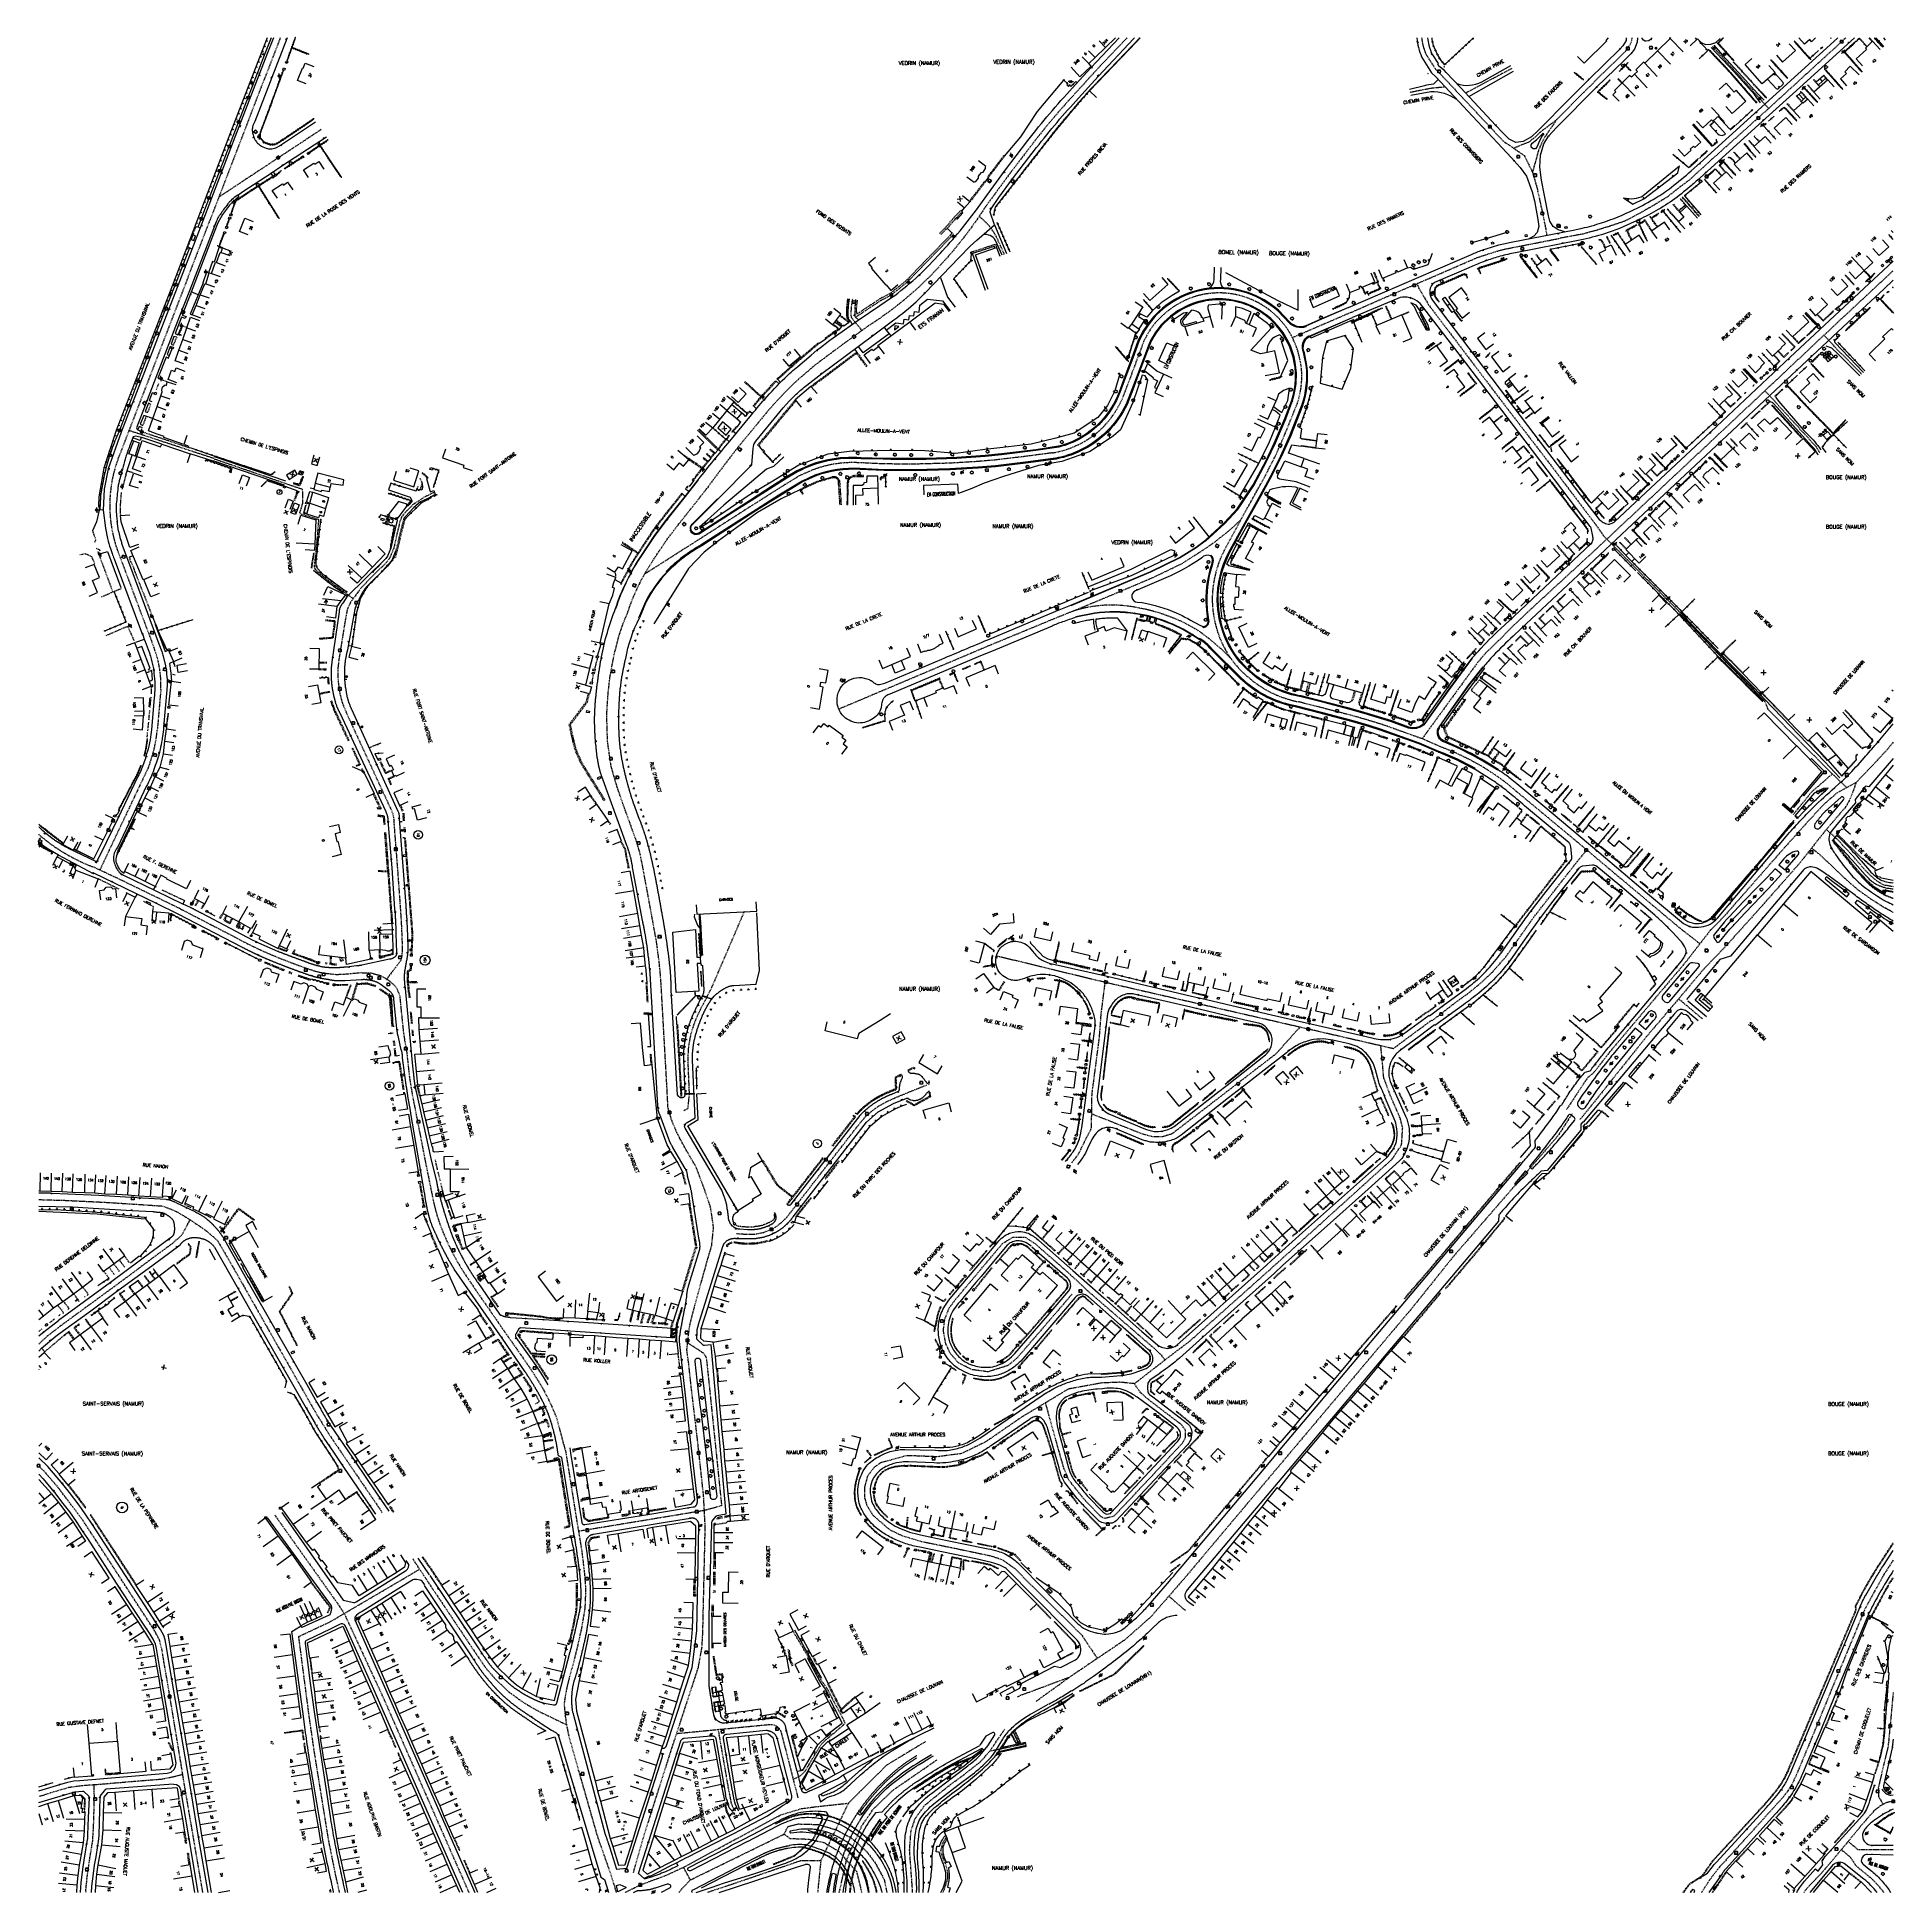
# Model space of a CAD drawing. Header units: millimetres. Extents: x 184999 to 186001, y 128999 to 130000.
import ezdxf
from ezdxf.enums import TextEntityAlignment as Align

# ---------------------------------------------------------------- set-up
doc = ezdxf.new("R2010")
doc.units = ezdxf.units.MM
doc.linetypes.add('DASHED', pattern=[0.75, 0.5, -0.25])
doc.layers.get('0').update_dxf_attribs({"linetype": 'CONTINUOUS'})
for name, color, linetype in [('W0001', 6, 'DASHED'), ('W0008', 7, 'CONTINUOUS'), ('W0017', 7, 'CONTINUOUS'), ('W0100', 7, 'CONTINUOUS'), ('W0105', 7, 'CONTINUOUS'), ('W0112', 1, 'DASHED'), ('W0211', 2, 'CONTINUOUS'), ('W0300', 7, 'CONTINUOUS'), ('W0302', 3, 'CONTINUOUS'), ('W0310', 3, 'CONTINUOUS'), ('W0322', 7, 'CONTINUOUS'), ('W0334', 7, 'CONTINUOUS'), ('W0400', 7, 'CONTINUOUS'), ('W0420', 7, 'CONTINUOUS'), ('W0430', 7, 'CONTINUOUS'), ('W0454', 7, 'CONTINUOUS'), ('W0469', 7, 'CONTINUOUS'), ('W0471', 7, 'CONTINUOUS'), ('W0980', 7, 'CONTINUOUS'), ('W0984', 7, 'CONTINUOUS'), ('W0989', 7, 'CONTINUOUS'), ('W0991', 7, 'CONTINUOUS'), ('W1102', 7, 'CONTINUOUS'), ('W1471', 7, 'CONTINUOUS'), ('W1473', 7, 'CONTINUOUS')]:
    doc.layers.add(name, color=color, linetype=linetype)
doc.styles.get("Standard").update_dxf_attribs({"font": 'romans.shx', "width": 0.85})

# ---------------------------------------------------------------- blocks, each defined once
blk = doc.blocks.new('T400')
for p, q in [((-0.15, 0.3), (0.15, 0.3)), ((-0.15, -0.25), (-0.15, 0.3)), ((-0.15, 0.15), (0.15, 0.15)), ((-0.15, 0), (0.15, 0)), ((0.15, 0.3), (0.15, -0.25)), ((-0.15, -0.15), (0.15, -0.15)), ((-0.15, -0.25), (-0.15, -0.3)), ((-0.15, -0.3), (0.15, -0.3)), ((0.15, -0.3), (0.15, -0.25))]:
    blk.add_line(p, q)
blk = doc.blocks.new('T420')
for p, q in [((0.7, 0.7), (-0.8, 0.7)), ((-0.8, 0.7), (-0.8, -0.8)), ((0.7, 0.7), (0.7, -0.8)), ((0.7, -0.8), (-0.8, -0.8))]:
    blk.add_line(p, q)
blk.add_ellipse((0, 0), major_axis=(-0.53, 0.53), ratio=1, start_param=3.926991, end_param=10.210176)
blk = doc.blocks.new('T469')
at = {"color": 0, "linetype": 'Continuous', "flags": 128}
for points in [[(-0.4, 0.4), (0.4, -0.4)], [(-0.4, -0.4), (0.4, 0.4)]]:
    blk.add_lwpolyline(points, dxfattribs=at)
at = {"color": 0, "linetype": 'Continuous'}
blk.add_circle((0, 0), 0.5, dxfattribs=at)
blk = doc.blocks.new('t322o')
at = {"color": 0, "linetype": 'Continuous'}
for radius in [0.25, 0.15]:
    blk.add_circle((0, 0), radius, dxfattribs=at)
blk = doc.blocks.new('t310o')
at = {"color": 0, "linetype": 'Continuous'}
for centre, start, end in [((-0.5, 0.4), 216.8699, 323.1304), ((0.5, -0.4), 36.8699, 143.1303)]:
    blk.add_arc(centre, 0.625, start, end, dxfattribs=at)
blk = doc.blocks.new('t211o')
at = {"color": 0, "linetype": 'Continuous'}
for p, q in [((-0.3, 0.5), (-0.3, 0)), ((0, 1), (0, 0)), ((0.3, 0.5), (0.3, 0))]:
    blk.add_line(p, q, dxfattribs=at)
blk = doc.blocks.new('t112o')
at = {"color": 0, "linetype": 'Continuous'}
for p, q in [((-0.5, 0.5), (0.5, 0.5)), ((-0.5, -0.5), (-0.5, 0.5)), ((0.5, 0.5), (0.5, -0.5)), ((0.5, -0.5), (-0.5, -0.5))]:
    blk.add_line(p, q, dxfattribs=at)
blk = doc.blocks.new('T300')
for p, q in [((-0.8, 0.5), (-0.9, 0.3)), ((-0.9, 0.3), (-0.9, 0.2)), ((-0.9, 0.2), (-0.7, 0.1)), ((-0.7, 0.6), (-0.8, 0.5)), ((-0.8, -0.1), (-0.7, 0.1)), ((-0.6, 0.7), (-0.7, 0.6)), ((-0.7, 0.1), (-0.7, 0.1)), ((-0.5, 0.7), (-0.6, 0.7)), ((-0.3, 0.6), (-0.5, 0.7)), ((-0.3, 0.6), (-0.2, 0.7)), ((-0.2, 0.6), (-0.3, 0.6)), ((-0.2, 0.7), (-0.1, 0.8)), ((-0.1, 0.8), (0.1, 0.8)), ((0.1, 0.8), (0.2, 0.7)), ((0.2, 0.7), (0.3, 0.6)), ((0.3, 0.6), (0.4, 0.5)), ((0.5, 0.5), (0.3, 0.5)), ((0.4, 0.5), (0.4, 0.5)), ((0.6, 0.4), (0.5, 0.5)), ((0.6, 0.4), (0.7, 0.3)), ((0.7, 0.3), (0.7, 0.2)), ((0.7, 0.2), (0.7, 0.1)), ((0.7, 0.1), (0.7, -0.2)), ((-0.8, -0.2), (-0.8, -0.1)), ((-0.7, -0.3), (-0.8, -0.2)), ((-0.8, -0.2), (-0.8, -0.2)), ((-0.7, -0.4), (-0.7, -0.3)), ((-0.5, -0.5), (-0.7, -0.4)), ((-0.4, -0.5), (-0.5, -0.5)), ((-0.4, -0.5), (-0.3, -0.5)), ((-0.3, -0.5), (-0.3, -0.4)), ((-0.3, -0.6), (-0.3, -0.5)), ((-0.3, -0.5), (-0.3, -0.5)), ((-0.2, -0.7), (-0.3, -0.6)), ((-0.1, -0.8), (-0.2, -0.7)), ((0.1, -0.8), (-0.1, -0.8)), ((0.2, -0.7), (0.1, -0.8)), ((0.3, -0.5), (0.2, -0.5)), ((0.3, -0.6), (0.2, -0.7)), ((0.2, -0.7), (0.2, -0.7)), ((0.5, -0.4), (0.3, -0.5)), ((0.3, -0.5), (0.3, -0.6)), ((0.3, -0.5), (0.3, -0.5)), ((0.6, -0.3), (0.5, -0.4)), ((0.7, -0.2), (0.6, -0.3)), ((0.6, -0.3), (0.6, -0.3))]:
    blk.add_line(p, q)
blk = doc.blocks.new('t105o')
for p, q in [((-0.5, 0), (0.5, 0)), ((0.5, 0), (0.2, 0.1)), ((0.5, 0), (0.2, -0.1))]:
    blk.add_line(p, q)
blk = doc.blocks.new('T454')
for p, q in [((-0.25, 0.25), (0.25, -0.25)), ((-0.25, -0.25), (0.25, 0.25)), ((0.75, 0.75), (0.375, 0.375)), ((-0.375, -0.375), (-0.75, -0.75))]:
    blk.add_line(p, q)
blk.add_ellipse((0, 0), major_axis=(0.354, 0.354), ratio=1, start_param=5.49778714, end_param=11.78097245)
blk = doc.blocks.new('t991o')
at = {"color": 0, "linetype": 'Continuous'}
for p, q in [((-1, 1), (1, -1)), ((-1, -1), (1, 1))]:
    blk.add_line(p, q, dxfattribs=at)
blk = doc.blocks.new('T471')
for p, q in [((-0.333334, 0.333334), (-0.333334, -0.333334)), ((-0.333334, 0.333334), (0.333334, 0.333334)), ((-0.333334, 0), (0, 0)), ((0.500001, 0.500001), (1.000002, 1.000002)), ((-0.500001, -0.500001), (-1.000002, -1.000002)), ((-0.333334, -0.333334), (0.333334, -0.333334))]:
    blk.add_line(p, q)
blk.add_ellipse((0, 0), major_axis=(0.471405, 0.471405), ratio=1, start_param=5.4977871438, end_param=11.780972451)
blk = doc.blocks.new('T430')
at = {"flags": 128}
for points in [[(0.8, 0.8), (-0.8, 0.8)], [(-0.8, 0.8), (-0.8, 0)], [(0.8, 0.8), (-0.8, 0)], [(-0.8, 0), (0.8, 0)], [(-0.4, 2.1), (0.4, 2.1)], [(-0.4, 2.1), (-0.4, 1.3)], [(-0.4, 1.7), (0, 1.7)], [(-0.4, 1.3), (0.4, 1.3)], [(0.8, 0), (0.8, 0.8)]]:
    blk.add_lwpolyline(points, dxfattribs=at)
blk = doc.blocks.new('T1471')
at = {"color": 0, "linetype": 'Continuous', "flags": 128}
blk.add_lwpolyline([(-0.75, -0.5), (-0.75, 0.5), (0.75, 0.5), (0.75, -0.5), (-0.75, -0.5)], dxfattribs=at)
blk = doc.blocks.new('T1473')
at = {"color": 0, "linetype": 'Continuous', "const_width": 0.5, "flags": 128}
blk.add_lwpolyline([(-0.25, 0, 1), (0.25, 0, 1)], format="xyb", close=True, dxfattribs=at)

msp = doc.modelspace()

# ---------------------------------------------------------------- linework, layer by layer
at = {"layer": 'W0001'}
for p, q in [((185590.8, 129274.3), (185607.3, 129287.1)), ((185579.8, 129202.8), (185601.6, 129226)), ((185209.3, 129168.4), (185201.7, 129179.9)), ((185618.3, 129152), (185609.4, 129159.7))]:
    msp.add_line(p, q, dxfattribs=at)
for points in [[(185130.2, 130000), (185113.3, 129956.3), (185092.4, 129902.1), (185044.2, 129776.7, 0.201967), (185043.7, 129720.4), (185062, 129671.5, -0.107901), (185065.8, 129648.6), (185063.9, 129626.9, -0.071221), (185059.1, 129606.7), (185032.9, 129551.3)], [(185781, 129605.5, 0.048411), (185756.8, 129617.4), (185746.3, 129622), (185725.3, 129629.5), (185719.2, 129631.4), (185710.5, 129634), (185694.2, 129638.2), (185679.5, 129642, -0.122766), (185654, 129653.8), (185650, 129657.2), (185650, 129657.2), (185649.8, 129657.4, -0.11212), (185636.8, 129676.7, -0.088161), (185632.8, 129696.7, -0.119877), (185639.2, 129723.5), (185648.2, 129740.1), (185656.2, 129754.5), (185661.5, 129764.1), (185667.4, 129775.7), (185672.1, 129786.6), (185678.7, 129803, 0.109959), (185680.8, 129823.1), (185680.3, 129825.5, 0.100825), (185673.5, 129842.8, 0.122947), (185657.5, 129857.3, 0.179485), (185626.5, 129861.4, 0.113674), (185608.4, 129852.4, 0.123994), (185595.8, 129836.2), (185589.7, 129819.9), (185586.6, 129811.6), (185583.6, 129803.8, -0.077561), (185574, 129790.2, -0.104606), (185556.7, 129779, -0.054924), (185546.7, 129776.3), (185531.7, 129774.3), (185515.5, 129772.4), (185506.2, 129771.6), (185491.2, 129770.7), (185472.8, 129770.2), (185455.9, 129770.3), (185443, 129770.9, 0.107538), (185417.4, 129767.1), (185410.1, 129763.9), (185397.5, 129756.1), (185385.3, 129748.3), (185375.6, 129742.1), (185363.9, 129734.6), (185326.7, 129710.9, 0.076934)], [(185317.3, 129689.7, -0.070449), (185331.3, 129718.4), (185338.5, 129729.2), (185345.2, 129738), (185354.8, 129750.1), (185360.3, 129757.1)], [(185557.9, 129691), (185583, 129701.5), (185600.9, 129709.1), (185616.5, 129716.6), (185625.4, 129722.3), (185625.7, 129722.5, 0.050215), (185648.2, 129740.1)], [(185643.1, 129665.1, 0.051849), (185625.2, 129680.4, 0.05638), (185609, 129688.3, 0.046528), (185593.3, 129692.6, 0.130937), (185557.9, 129691)], [(185076.5, 129530.3), (185044.4, 129545.9), (185029.5, 129552.9, -0.088928), (185000, 129570.5, -0.089563)], [(185000, 129570.3, 0.001824), (185000.1, 129570.4, 0.135402)], [(185000, 129567.9, 0.013966), (185001.2, 129568.8)]]:
    msp.add_lwpolyline(points, format="xyb", dxfattribs=at)
at = {"layer": 'W0001', "flags": 128}
for points in [[(185586.7, 130000), (185569.6, 129981.9), (185559.7, 129971, 0.023322), (185535.8, 129942.8), (185523.2, 129926.3), (185516.1, 129916.6), (185511, 129909.7, -0.058295), (185476.7, 129867.7, -0.048518), (185447.3, 129844.7, 0.007271), (185418.5, 129823.5), (185412.9, 129818.7, 0.023571), (185406.1, 129812.6, 0.017263), (185395.6, 129801.6, 0.01435), (185387.8, 129792.3), (185376.9, 129779.1, 0.007176), (185360.3, 129757.1)], [(185755.7, 129980.7), (185753.5, 129982.8), (185748.2, 129991.1, -0.074842), (185745.9, 130000)], [(185520.7, 129883.3), (185517.1, 129891.3, 0.12218), (185507.1, 129903.8)], [(185443.9, 129842.3), (185438.9, 129848.3, -0.01726), (185438.5, 129849, -0.100297), (185438.1, 129850.1, -0.049991), (185438.9, 129859.1, -0.049375)]]:
    msp.add_lwpolyline(points, format="xyb", dxfattribs=at)
at = {"layer": 'W0001'}
for points in [[(185859.1, 130000), (185858.5, 129997), (185855.6, 129992.8), (185847.4, 129984.8), (185834.7, 129972.3), (185818.7, 129956.1), (185810.1, 129949.5), (185807, 129946.6), (185803.6, 129943.9), (185795.4, 129940.6)], [(185974.4, 130000), (185932.2, 129961.4), (185902.3, 129934.6), (185889.8, 129923.2), (185883.9, 129918.8), (185878.1, 129914.2), (185870, 129909.3), (185862.1, 129904.8), (185855.2, 129901.2), (185847.5, 129898.6), (185839.6, 129896.2), (185832.7, 129894.3), (185820.3, 129892)], [(185902.6, 129995.5), (185926.4, 129969.2), (185932.8, 129962)], [(185755.7, 129980.7), (185771.1, 129964.3), (185785.3, 129949.1), (185789.6, 129944.5), (185801.1, 129936.6), (185805.5, 129927.6), (185807.8, 129919.7), (185810.5, 129907.5), (185812.4, 129898.3), (185813.2, 129893.6)], [(185818.7, 129956.1), (185812.4, 129947), (185810.9, 129944.4), (185808.8, 129939.5), (185805.5, 129927.6)], [(185152.2, 129950.6), (185097.1, 129914.2)], [(185707.4, 129851.9), (185732.9, 129863.1), (185750.6, 129870.7), (185775.7, 129881.6), (185779.6, 129882.9), (185786.3, 129885), (185791.3, 129886.3), (185820.3, 129892)], [(185804.7, 129692.1), (185840.4, 129724.9), (185904.6, 129785.1), (185970, 129846.6), (186000, 129874.5)], [(185743.2, 129867.5), (185744.3, 129865), (185747.6, 129859.3), (185749.5, 129856.1), (185786.7, 129807), (185815.5, 129769.5), (185839.3, 129738), (185843.7, 129731.8), (185849.9, 129725.4), (185884, 129691.3), (185887.6, 129687.2), (185907, 129667.2), (185918.9, 129655.2), (185930.7, 129642.4), (185932.5, 129638), (185961.8, 129608.5), (185970.5, 129600), (185974.9, 129595.8)], [(185707.4, 129851.9), (185676.1, 129838.4)], [(185983, 129818.7), (185968.1, 129833.9), (185962.7, 129839.7)], [(185960.4, 129776.4), (185958.4, 129779.7), (185951.4, 129787.3), (185936.1, 129804.1), (185930.8, 129809.8)], [(185094.5, 129773.2), (185048.7, 129788.3)], [(185775.9, 129663.2), (185780.4, 129668.4), (185785.7, 129673.6), (185797, 129684.8), (185804.7, 129692.1)], [(185775.9, 129663.2), (185746, 129622.1)], [(186000, 129620.2), (185995.7, 129615), (185980.1, 129598.6), (185969.9, 129593), (185963.1, 129587.2), (185954.7, 129578.2), (185941.6, 129563.6), (185934.2, 129555.2), (185909.6, 129527.2), (185901.4, 129518.8), (185888.4, 129502), (185847.4, 129453.5), (185838.6, 129442.1), (185835.2, 129439.3), (185823.9, 129422.2)], [(185781, 129605.5), (185786.6, 129601.8), (185791, 129598.6), (185827.8, 129568), (185884.5, 129520.4), (185895.8, 129511.6)], [(185946.2, 129581.3), (185956.1, 129593.5), (185967.3, 129603.2)], [(185980.1, 129598.6), (185976.9, 129589.9), (185974.7, 129585.7), (185962.9, 129571.9), (185949.5, 129554.9), (185927.4, 129529.9), (185909.4, 129509.9), (185898, 129498.1), (185881, 129477.9), (185867, 129461.5), (185848.6, 129438.5), (185841.6, 129429.7), (185831.1, 129416.7)], [(185986.1, 129549.9), (185977.2, 129560.1), (185969.8, 129567.9), (185964, 129573.2)], [(185751.4, 129470.1), (185763.3, 129479.4), (185771.7, 129485.5), (185777.6, 129490.4), (185783.9, 129496.3), (185791.2, 129504.6), (185805.9, 129525.5), (185829.7, 129556), (185834.8, 129562.1)], [(186000, 129528.5), (185994.9, 129531.2), (185988.4, 129535.4), (185981.2, 129540.5), (185973.9, 129546.8), (185960.6, 129559.5), (185956, 129563.1)], [(185897.1, 129471.1), (185887.7, 129479), (185884.3, 129481.8)], [(185012, 129305.7), (185004.8, 129300.1), (185000, 129295.7)], [(185000, 129229.8), (185002.7, 129227.3), (185010.6, 129218.1)], [(185088.5, 129000), (185088.3, 129001), (185078.6, 129057.7), (185076.7, 129069.5), (185071.3, 129102.1), (185069.8, 129111.1), (185067.5, 129124.3), (185066.4, 129131.1), (185065, 129136.3), (185062.3, 129141.4), (185054.8, 129152.9), (185047.4, 129164.3), (185030.7, 129190), (185023.3, 129201.3), (185010.6, 129218.1)], [(186000, 129179.1), (185994.8, 129171.1), (185989.6, 129161.7), (185984.5, 129152.2), (185976.3, 129132.3), (185966.8, 129109.5), (185955.2, 129081.1), (185947.5, 129062.7), (185945.5, 129058.4), (185943.2, 129054.7), (185940.7, 129051.4), (185911.4, 129019.1), (185906.5, 129013.9), (185900.8, 129006.4), (185896.7, 129000)], [(186000, 129107.7), (185998.1, 129087.3), (185997.2, 129078.3), (185995.1, 129069.8), (185992, 129056.5), (185992.1, 129051.8), (185994.6, 129047.4)], [(185478.2, 129081.3), (185457.2, 129068.6), (185436.6, 129048.1)], [(185471.1, 129000), (185471.2, 129000.7), (185470.3, 129013.3), (185469.6, 129022.9), (185470.4, 129033.3), (185472.6, 129039.8), (185477.8, 129047), (185491.8, 129058.3), (185497.8, 129062.6), (185508.1, 129070.7), (185512.8, 129076.1), (185520.9, 129088)], [(185532.3, 129080.2), (185518.8, 129077.3), (185512.8, 129076.1)], [(185431.7, 129000), (185435.6, 129017.4), (185443.8, 129035.8), (185450.1, 129045), (185460.5, 129055), (185484.4, 129071.5)], [(185077.7, 129063.6), (185073.9, 129062.5), (185066, 129060.9), (185049.4, 129059.6), (185035.8, 129058.4), (185023.8, 129057.5), (185016.1, 129056.5), (185006.4, 129053.6), (185000, 129051.6)], [(185025.5, 129000), (185025.4, 129001.3), (185026.2, 129009.2), (185027.6, 129018.8), (185029.1, 129027.9), (185029.5, 129034.6), (185029.7, 129039.9), (185030, 129051.9), (185029.8, 129058)], [(185316.2, 129000), (185324.5, 129004.1), (185338.3, 129009.2), (185347.8, 129013.6), (185400.1, 129041.8), (185411.3, 129045.2), (185420.6, 129046.4), (185436.6, 129048.1), (185421.7, 129017.1), (185411.1, 129017.1), (185373.2, 129004.1), (185360.7, 129000)], [(186000, 129049.2), (185996.2, 129048.3), (185993.1, 129046.6), (185989.8, 129044.1), (185986.2, 129040), (185982.2, 129035.3), (185966, 129015.8), (185961.3, 129010.4), (185953, 129001.6), (185951.9, 129000)], [(185351.4, 129006.7), (185401.9, 129031.4)], [(185401.9, 129031.4), (185404.1, 129035.6), (185409.7, 129036.9), (185420.4, 129036.6), (185421.1, 129036.4)], [(185401.9, 129031.4), (185405.1, 129029.1), (185415.3, 129028.7), (185416.9, 129028.3)], [(185421.1, 129036.4), (185430.2, 129033.7), (185438.5, 129029.1), (185444.3, 129023.9)], [(185489.5, 129029.8), (185488.8, 129028.8), (185487.3, 129026.4), (185486.2, 129022.1), (185488.7, 129015.8), (185489.9, 129011.7), (185490.1, 129007.4), (185487.6, 129000), (185487.6, 129000)], [(185416.9, 129028.3), (185423.4, 129026.9), (185431.4, 129022.1), (185439.9, 129012.5)], [(185444.3, 129023.9), (185446.6, 129021.8), (185451.1, 129015.8), (185455.9, 129006.9), (185457.3, 129000)], [(185972, 129023.1), (185976.8, 129019.1), (185980, 129014.3), (185988.9, 129007), (185993.9, 129001.4), (185994.8, 129000)], [(186000, 129023), (185988.1, 129022.9), (185981.2, 129022.9), (185975.7, 129027.5)], [(185345.1, 129000), (185351.4, 129006.7), (185347.7, 129013.5)], [(185421.7, 129017.1), (185420.1, 129001.1), (185420, 129000)], [(185439.9, 129012.5), (185441, 129011.3), (185443.7, 129000)]]:
    msp.add_lwpolyline(points, dxfattribs=at)
at = {"layer": 'W0001', "flags": 128}
for points in [[(185794.4, 129983.6), (185769.5, 129970.3)], [(185739.5, 129970.8), (185751.4, 129973.1), (185758.3, 129973.7)], [(185094.5, 129773.1), (185142.1, 129756.7), (185142.3, 129749.3), (185140.6, 129743.7), (185150.9, 129740.4), (185149.4, 129722.7), (185148.5, 129715.4), (185148.6, 129714.6), (185148.9, 129713.6), (185150, 129712.6), (185155.6, 129707.9), (185169.6, 129697.6)], [(185213.3, 129755), (185207.9, 129752.4), (185204.7, 129750.3), (185201.6, 129748.2), (185198.2, 129744.8), (185195.8, 129741.9), (185194.7, 129739.2), (185191.9, 129727), (185191.4, 129724.9), (185190.8, 129723.2), (185190, 129721.4), (185189.3, 129719.7), (185188.2, 129718.1), (185186.8, 129716.5), (185184.9, 129714.7), (185178.2, 129708), (185173.8, 129703.4), (185171.6, 129700.4), (185168, 129695.5), (185166.3, 129691.7), (185165.2, 129685.6), (185162.4, 129668.3), (185161.8, 129664.7), (185161.3, 129660.3), (185161.2, 129656.2), (185161.6, 129651.3), (185162.4, 129646.1), (185163.8, 129641.1), (185165.5, 129636.9), (185168.2, 129631), (185189, 129586), (185190.2, 129583.5), (185191, 129581.2), (185191.4, 129578.6), (185191.7, 129573.9), (185193.5, 129551), (185195.4, 129524.2), (185195.7, 129517.4), (185195.9, 129512.5), (185196, 129508.9), (185195.8, 129505.3), (185195.1, 129502.4), (185187.6, 129492.5)], [(185557.9, 129691), (185547.3, 129686.7), (185513.9, 129672.9), (185431.5, 129638.1)], [(185320.7, 129010.8), (185326.4, 129030.7), (185340.7, 129075.6), (185355.7, 129121.3), (185357.7, 129132.5), (185358.1, 129140.2), (185358.3, 129149.2), (185359.4, 129197), (185358.5, 129214), (185355.4, 129242.7), (185352.3, 129268.6), (185350.5, 129284.9), (185349.5, 129292.6), (185350.2, 129299), (185351, 129305.4), (185353.7, 129316.2), (185361.3, 129343.5), (185362.9, 129348.8), (185363.9, 129358.7), (185362.3, 129369.4), (185359.2, 129378.5), (185354.5, 129391.1), (185348.6, 129401.2), (185344, 129409.8), (185341, 129417.2), (185339.3, 129423.5), (185338.8, 129433.4), (185335.6, 129489.8), (185335.2, 129495.2), (185334.6, 129501.5), (185333.1, 129512.9), (185325.7, 129553.1), (185324.2, 129560.4), (185322.4, 129566.6), (185318.5, 129577.4), (185314.9, 129587.3), (185311.8, 129596.4), (185308.7, 129607), (185306.7, 129620.8), (185306.3, 129635.1), (185307, 129646.2), (185308, 129655.2), (185310.3, 129667.6), (185313.1, 129678.3), (185315.6, 129685.6), (185317.5, 129689.8)], [(185986.1, 129549.9), (185986.1, 129549.9), (185991.1, 129545.5), (185994.7, 129543.4), (185999.3, 129542.6), (186000, 129542.5)], [(185076.5, 129530.3), (185105.9, 129515.1), (185112.3, 129511.7), (185118.3, 129508.8), (185124.7, 129505.9), (185131.1, 129503.3), (185137.3, 129500.9), (185144.3, 129498.4), (185148.7, 129496.9), (185153.4, 129495.8), (185160.4, 129495), (185166, 129495.3), (185173.2, 129496), (185179.1, 129495.8), (185184.4, 129494.4), (185188.6, 129491.9), (185192.6, 129488.4), (185194.6, 129483.7), (185195, 129479.6), (185196.6, 129463.8), (185197.3, 129459.4), (185198, 129455.5), (185198.5, 129452.4), (185199.2, 129445.7), (185199.9, 129439.3), (185201.5, 129429.6), (185202.6, 129424.1), (185204.3, 129415.3), (185206.3, 129405.2), (185208.2, 129395.3), (185210.2, 129385.5), (185212.9, 129372.1), (185214.3, 129366.6), (185216.2, 129360.6), (185218.5, 129354.8), (185221.1, 129348.9), (185223.1, 129344.9), (185225.7, 129340.1), (185228.7, 129335.1), (185231.6, 129330.8), (185236.8, 129323.1), (185244.9, 129311.5), (185249.4, 129304.9), (185255.4, 129296.4), (185259.8, 129290.1), (185263.2, 129285.2), (185266.6, 129280.2), (185270.3, 129274.2), (185271.6, 129272.1), (185274.2, 129267.2), (185276.8, 129261.7), (185279.2, 129256), (185280.6, 129250.6), (185281.7, 129246.6), (185284.2, 129237.2), (185290.1, 129200.4), (185292.5, 129186.1), (185293.4, 129179.3), (185294.3, 129171.5), (185294.9, 129163.3), (185294.5, 129153.3), (185292.5, 129141.5), (185289.7, 129129.4), (185288.1, 129123), (185286.3, 129116.7), (185285.1, 129112.1), (185283.9, 129106), (185283.3, 129101.7), (185283.7, 129096.4), (185284.5, 129090.9), (185285.8, 129084.2), (185296.9, 129045.3), (185301, 129030.9), (185308.4, 129009.8), (185311.4, 129000)], [(185347.9, 129421.7), (185350.1, 129422.8), (185350.9, 129430.4), (185350.1, 129449.3), (185350.5, 129456.2), (185351.8, 129463.2), (185353.8, 129469.4), (185355.5, 129473.4), (185358.4, 129479.2), (185360, 129482.2), (185363.2, 129488.6), (185380.5, 129528.9)], [(185516.4, 129505.1), (185574.9, 129490.9), (185680.1, 129466.7), (185730.5, 129455.1), (185740.2, 129462.3), (185751.2, 129470.4)], [(185574.9, 129490.9), (185572.7, 129473.2), (185571.8, 129461), (185567.8, 129430.5), (185567.5, 129411.9), (185564.3, 129405.7), (185560.4, 129397.8), (185556.9, 129393.3)], [(185680.1, 129466.7), (185667.2, 129452.2), (185610.9, 129408.9), (185605.9, 129407.5), (185600.4, 129407.5), (185595.5, 129408.8), (185576.8, 129416.2), (185567.7, 129419.8)], [(185664.2, 129336.1), (185729.8, 129395.4), (185734.9, 129403.1), (185735.5, 129412.3), (185734.3, 129417.2), (185728.8, 129429.8), (185725.3, 129439.3), (185724.3, 129450.6), (185723.7, 129456.7)], [(185376.3, 129355.3), (185380.6, 129355), (185386.2, 129355), (185390.9, 129355.9), (185396.1, 129358), (185398.8, 129359.8), (185403.2, 129363.8), (185408.3, 129370.4), (185439, 129409.9), (185442.8, 129414.8), (185445.8, 129418.3), (185448.7, 129420.9), (185452.6, 129423.8), (185457.4, 129426.5), (185462.2, 129428.7), (185479, 129435.5)], [(185826.9, 129419.9), (185819.3, 129408.1), (185802.4, 129388.5), (185763, 129343.1), (185740.4, 129314.9), (185666.9, 129227.7), (185618, 129169.6), (185599.8, 129148.7), (185585.7, 129136.2), (185555.6, 129115.9)], [(185000, 129373.6), (185014, 129373.2), (185036.8, 129372.1), (185058.4, 129370.7), (185067, 129370.1), (185074.2, 129367.2), (185081.5, 129362.8), (185077.1, 129354.4), (185071.9, 129349.8), (185062.1, 129342.6), (185048.6, 129332.5), (185031.6, 129320), (185012, 129305.7)], [(185081.5, 129362.8), (185090, 129357), (185096.3, 129351.6), (185100.6, 129344.3), (185106.3, 129334.4), (185121.5, 129307.6), (185137.5, 129279.5), (185146.6, 129263.4), (185150.2, 129257.2), (185156.8, 129246.6), (185165.3, 129234.1), (185172, 129224.2), (185179.3, 129213.5), (185185.3, 129204.7)], [(185557.2, 129322.6), (185529.3, 129290.2), (185527.6, 129288.2), (185522.6, 129284.1), (185511.9, 129280.7), (185503.1, 129281.9), (185495.9, 129285.6), (185491.5, 129290.7), (185489.1, 129295.9), (185487.8, 129303), (185488.6, 129309.2), (185491.1, 129315.4), (185494.1, 129319.4), (185501.3, 129328), (185519.7, 129349.9), (185525.3, 129353.3), (185531.9, 129353.3), (185537.2, 129349.9), (185556.2, 129333.3), (185564.8, 129325.1), (185593.5, 129300.3), (185600.8, 129294), (185605.1, 129290), (185607.3, 129287.1), (185620.7, 129297.3), (185664.2, 129336.1)], [(185349.9, 129296.4), (185358.5, 129290.8), (185359.9, 129288.5), (185360.4, 129284.1), (185362.6, 129263.1), (185365, 129239.8), (185368.2, 129208.5), (185358.9, 129205.9), (185291.1, 129194.7)], [(185601.6, 129226), (185616.5, 129242), (185618.4, 129245.1), (185618.3, 129249.4), (185616.2, 129252.2), (185598.2, 129265.9), (185594.2, 129269.4), (185590.8, 129274.3), (185583.3, 129275.1), (185573.3, 129274.7), (185555.1, 129271.4), (185542.9, 129264), (185530.2, 129256.4), (185510.5, 129242.9), (185497.5, 129236.6), (185484.6, 129234.9), (185468, 129235.5), (185453.9, 129231.6), (185450.6, 129229.3), (185446.9, 129224.5), (185445.2, 129218.3), (185445.2, 129213.3), (185446.4, 129209), (185449.7, 129203.5), (185458.8, 129195.6), (185465.5, 129192.4), (185475.8, 129189.3), (185492.9, 129185.8), (185502, 129183.9), (185512.9, 129181.6), (185519.5, 129179.5), (185526.4, 129174.6), (185534.1, 129166.8), (185562.3, 129138.9), (185570.8, 129126.2)], [(185579.8, 129202.8), (185574.9, 129201.6), (185572.6, 129202.7), (185563.8, 129211.9), (185555.4, 129222.4), (185552.7, 129229), (185547, 129249.2), (185542.9, 129264)], [(185127.3, 129203.4), (185160.9, 129156.1), (185164.7, 129150.4), (185185.8, 129104.9), (185231.9, 129000)], [(185162.2, 129000), (185160.2, 129009), (185156.3, 129028.2), (185148.7, 129075.2), (185145.9, 129094.5), (185140.2, 129138), (185156.9, 129145.8), (185199.5, 129170.8), (185205.2, 129174.2)], [(185209.4, 129168.1), (185221.5, 129150.1), (185230.3, 129136.9), (185236.2, 129128.1), (185241.4, 129120.5), (185246.5, 129114.8), (185253.2, 129108.3), (185260.9, 129102.7), (185268.5, 129098.2), (185284.6, 129090.4)], [(185406.8, 129060.9), (185411.1, 129063.2), (185413.3, 129065.4), (185416.4, 129070.7), (185420.4, 129077.4), (185421.8, 129079.6), (185424.9, 129082.6), (185434.1, 129090.4), (185434.8, 129091.4), (185434.3, 129092.6), (185430.7, 129099.3), (185426.1, 129108.1), (185425, 129110.2), (185421.9, 129114.4), (185417.8, 129121.8), (185414.8, 129127.3), (185406.8, 129140.8)], [(185555.6, 129115.9), (185529.3, 129106.1), (185527.7, 129105.3)], [(185537.8, 129103), (185555.6, 129115.9)], [(185344.1, 129085.7), (185391.3, 129090.3), (185393.3, 129090.5), (185396, 129090.5), (185397.8, 129089.7), (185399.2, 129088.5), (185400.1, 129086.9), (185400.6, 129085.3), (185409.4, 129050.9)], [(185366.3, 129087.9), (185371.9, 129055.5), (185372.2, 129054.1), (185372.4, 129053), (185372.9, 129050.5), (185373.2, 129048.9), (185373.6, 129047.6), (185374.1, 129046.4), (185374.5, 129045.6), (185375.4, 129044.5), (185375.7, 129044)]]:
    msp.add_lwpolyline(points, dxfattribs=at)
at = {"layer": 'W0008'}
for p, q in [((185493.7, 129657.8), (185490.9, 129656.7)), ((185801.8, 129389.1), (185803, 129387.9)), ((185204.4, 129180.3), (185210.6, 129171.3)), ((185517.6, 129075.9), (185532.5, 129079.4)), ((185422.6, 129052.1), (185422, 129052.9)), ((185441.5, 129042.8), (185442.9, 129041.9)), ((185442.9, 129041.9), (185443.7, 129042)), ((185443.7, 129042), (185443.9, 129042.3)), ((185382.2, 129027.5), (185398.3, 129035.8)), ((185449.9, 129029.7), (185448.2, 129030.7)), ((185453.4, 129038.5), (185455, 129037.5))]:
    msp.add_line(p, q, dxfattribs=at)
for points in [[(185126.5, 130000), (185123.4, 129992), (185105.8, 129946.5), (185087, 129897.6), (185075.9, 129868.7), (185065.3, 129841.3), (185044.5, 129787.5)], [(185133.9, 130000), (185116.5, 129955)], [(185856.1, 130000), (185856.1, 129998.7), (185854.3, 129995.8), (185852.7, 129994.2), (185835.8, 129977.7), (185821.4, 129963.1), (185812.9, 129954.4), (185808.4, 129949.9), (185804.9, 129946.7), (185800.4, 129944.1), (185796.6, 129943.6), (185792.9, 129945.5), (185789.4, 129949.1), (185785.6, 129953), (185776.4, 129962.9), (185766.7, 129973.3), (185759, 129981.4), (185758.1, 129982.4)], [(185862.2, 130000), (185862, 129997.7), (185860.5, 129993.9), (185858.5, 129991.5), (185855.1, 129988.1), (185840.1, 129973.5), (185818.5, 129951.8)], [(185869.1, 129999.1), (185868.2, 129998.5), (185866.7, 129998.2), (185866.2, 129998.3), (185865.4, 129998.9), (185864.7, 129999.7), (185864.7, 130000)], [(185870.1, 130000), (185869.4, 129999.3), (185869.1, 129999.1)], [(185894.2, 129999.2), (185894.5, 129999.6), (185896.5, 129997.6), (185898.8, 129996.5), (185901.7, 129996.7), (185904.3, 129997.5), (185906.7, 129999.8)], [(185751.1, 129981.3), (185753.3, 129979)], [(185758.1, 129982.4), (185755, 129984.8)], [(185771.1, 129968.5), (185795.2, 129982.2)], [(185753.3, 129979), (185773.2, 129957.8), (185786.6, 129943.4), (185794.2, 129935.3), (185795.6, 129933.8), (185798.9, 129930.2), (185802.2, 129925.4), (185805.4, 129917.1), (185806.5, 129912.1), (185808.4, 129902.2), (185808.9, 129898.3), (185808, 129895.2), (185806.2, 129893.1), (185803.6, 129891.7)], [(185128.6, 129941.1), (185129.9, 129941.8), (185149.3, 129954.7)], [(185822.9, 129895.4), (185819.4, 129896.5), (185816.6, 129898.3), (185814.8, 129901.3), (185814.1, 129904.1), (185812, 129915.1), (185810.4, 129923.3), (185809.5, 129930.3), (185809.9, 129936.8), (185811.7, 129942.9), (185814.1, 129947), (185818.5, 129951.8)], [(185155.1, 129946.5), (185131.6, 129931.2), (185125.3, 129927), (185110, 129917), (185107.3, 129915.1), (185107.2, 129915.3), (185106.2, 129914.5)], [(185805.3, 129943.3), (185807.6, 129945.1), (185810, 129947.4), (185811.3, 129948.7), (185811.6, 129948.4), (185810.8, 129947.2), (185809.3, 129944.6), (185808.3, 129942.4), (185807.8, 129941.1), (185807.1, 129940.3), (185805.9, 129940.2), (185804.8, 129941.1), (185804.7, 129942.3), (185805.3, 129943.3)], [(185106.4, 129913.2), (185102.9, 129909.8), (185099.1, 129904.8), (185096.6, 129900.3)], [(185107.3, 129915.1), (185107.9, 129914.4), (185106.4, 129913.2)], [(185095.6, 129900.9), (185093.8, 129896.2), (185081.3, 129863.7), (185075.9, 129850), (185063.2, 129817), (185057.5, 129802.3), (185052.7, 129789.7), (185053.1, 129789), (185054.9, 129788)], [(185096.6, 129900.3), (185094.6, 129895.3), (185082.2, 129863), (185077.4, 129850.6), (185079.4, 129849.8), (185079, 129848.7), (185077, 129849.4), (185073.6, 129840.6), (185074.9, 129840)], [(185515.3, 129899.2), (185521.9, 129883.7)], [(185097.3, 129887.3), (185094.5, 129879.1), (185093.7, 129879.4), (185091.6, 129873.4), (185090.4, 129873.8), (185088.5, 129867.9), (185088.6, 129867.9), (185081.6, 129851), (185082.7, 129850.7)], [(185437.7, 129847.3), (185438.6, 129845.5)], [(185440.4, 129849.4), (185442.1, 129848.1)], [(185071.9, 129833.2), (185070.8, 129833.6), (185069.2, 129829.3), (185070.3, 129828.8)], [(185071.9, 129832.7), (185069.8, 129827.4)], [(185074.4, 129838.6), (185072.9, 129839.1), (185071.4, 129834.9), (185072.6, 129834.4)], [(185070.2, 129827.2), (185068.7, 129827.9), (185064.2, 129816.5), (185065.5, 129816)], [(185060.3, 129802.6), (185059.1, 129803), (185057.3, 129798.5), (185058.6, 129798)], [(185062.6, 129808.2), (185061.2, 129808.6), (185059.6, 129804.5), (185060.9, 129804)], [(185056.6, 129796.5), (185054.6, 129791.7), (185056.1, 129791.1)], [(185057.9, 129796), (185056.6, 129796.5)], [(185044.5, 129787.5), (185037.5, 129767.7), (185035.2, 129756.7), (185034.8, 129745.4)], [(185048.6, 129775.8), (185051.3, 129782.8)], [(185066.3, 129781), (185056.1, 129784.4), (185052.3, 129785.2), (185050.9, 129785), (185049.1, 129780.2)], [(185050.2, 129783.2), (185054.2, 129781.7), (185051.9, 129774.6)], [(185055.2, 129784.6), (185054.6, 129782.9), (185050.7, 129784.3)], [(185055.6, 129789.9), (185054.2, 129790.5), (185053.5, 129788.8)], [(185047, 129764.4), (185050.3, 129775.1)], [(185050.3, 129775.2), (185048.6, 129775.8)], [(185080.9, 129779.2), (185082, 129778.9)], [(185094, 129771.8), (185081.7, 129775.7)], [(185034.8, 129745.4), (185035.9, 129735.7)], [(185041.9, 129742.3), (185042.2, 129739.5), (185042.2, 129738.4)], [(185043, 129734), (185042.2, 129739.5)], [(185045, 129726.5), (185048.9, 129716.1), (185064.8, 129673.3)], [(185040.6, 129719.2), (185055.9, 129678.1), (185056.1, 129678.2), (185056.9, 129675.9)], [(185051.5, 129713.1), (185052, 129711.7)], [(185061.3, 129688), (185062.9, 129683.8), (185062.8, 129683.7), (185068.1, 129669.2), (185070, 129669.9)], [(185052.3, 129674.2), (185057, 129675.8)], [(185060.1, 129660), (185055.5, 129671.8), (185053.1, 129671)], [(185072.9, 129663.7), (185070.5, 129662.6), (185071.3, 129657.4), (185071.6, 129653)], [(185059.9, 129653.2), (185061.4, 129653.8), (185060.9, 129658.9), (185059.5, 129658.3)], [(185060.7, 129650.3), (185061.5, 129650.2), (185061.5, 129651.2), (185060.5, 129650.9)], [(185072.1, 129656.9), (185073.5, 129656.6)], [(185062.3, 129644.1), (185060.7, 129627.1)], [(185069.1, 129648.5), (185067.3, 129628.3)], [(185053.5, 129601.7), (185042.6, 129579.1), (185036.5, 129566.5), (185031.7, 129556.6), (185031.6, 129556.7), (185031.1, 129555.8), (185016, 129563)], [(185058, 129596.3), (185048.5, 129576.4), (185042.4, 129563.5)], [(185043.6, 129583.7), (185042.5, 129581.5), (185041.2, 129580.6)], [(185053.8, 129582.4), (185052.8, 129582.8), (185043.7, 129563.8)], [(185000, 129566), (185001.2, 129565.1)], [(185075.1, 129527.6), (185063.5, 129533.3), (185029.7, 129549.6), (185029.5, 129549.2), (185010.7, 129559.4), (185005.5, 129562.4), (185001.2, 129565.1)], [(185044.8, 129550.5), (185046, 129549.7), (185046.3, 129550.6)], [(185045.7, 129548.6), (185062.7, 129540.3), (185077.8, 129532.9)], [(185000, 129300.1), (185002, 129301.8), (185006.6, 129305.4), (185010.7, 129308.4)], [(185000, 129291.9), (185001.5, 129293.4), (185009.2, 129299.9), (185013.3, 129303)], [(185013, 129220.2), (185004.9, 129229.7), (185000, 129234.4)], [(185000, 129225.5), (185002.3, 129223), (185008.2, 129216)], [(185091.3, 129000), (185086.2, 129029.8), (185082.3, 129053.2), (185076.8, 129085.7), (185071.8, 129115), (185068.6, 129134.3), (185068.2, 129136.2), (185067.4, 129138.6), (185065.7, 129141.8), (185063, 129145.9), (185048.7, 129167.9), (185029.1, 129198.1), (185025.1, 129204.2), (185021.8, 129208.8), (185016.6, 129215.7), (185013, 129220.2)], [(185000, 129054.8), (185011.3, 129058.2), (185015.6, 129059.5), (185018.9, 129060.1), (185022.2, 129060.4), (185069.3, 129064.2), (185071.4, 129064.8), (185073.1, 129066.3), (185073.8, 129067.9), (185074, 129069.7), (185071.4, 129085.1), (185066.4, 129114.3), (185063.5, 129131.6), (185063, 129133.9), (185061.7, 129136.5), (185060, 129139.3), (185058.2, 129142), (185043.6, 129164.3), (185026.4, 129190.8), (185024, 129194.5), (185020.4, 129200), (185016.7, 129205.2), (185012.5, 129210.6), (185008.8, 129215.4), (185008.2, 129216)], [(185481.4, 129074.2), (185478.8, 129072.6), (185476.1, 129071), (185473.5, 129069.4), (185471.6, 129068.2), (185469.7, 129066.9), (185467.9, 129065.7), (185466, 129064.4), (185463.8, 129062.7), (185461.6, 129061), (185459.4, 129059.2), (185457.3, 129057.4), (185455.5, 129055.8), (185453.7, 129054.1), (185452, 129052.3), (185450.3, 129050.5), (185449, 129049), (185446.3, 129045.7), (185445.1, 129044), (185443.9, 129042.3), (185442.8, 129043.1), (185444.6, 129045.6), (185444.8, 129045.8), (185445, 129046.1), (185445.1, 129046.3), (185445.3, 129046.6), (185445.5, 129046.8), (185445.7, 129047.1), (185445.9, 129047.3), (185446.1, 129047.6), (185446.3, 129047.8), (185446.5, 129048.1), (185446.6, 129048.3), (185446.8, 129048.6), (185447, 129048.8), (185447.2, 129049.1), (185447.4, 129049.3), (185447.6, 129049.5), (185447.8, 129049.8), (185448, 129050.1), (185448.2, 129050.3), (185448.5, 129050.6), (185448.7, 129050.8), (185448.9, 129051.1), (185449.1, 129051.3), (185449.3, 129051.6), (185449.5, 129051.9), (185449.7, 129052.1), (185449.9, 129052.4), (185450.2, 129052.6), (185450.4, 129052.9), (185450.6, 129053.1), (185450.8, 129053.4), (185451, 129053.6), (185451.3, 129053.9), (185451.5, 129054.1), (185451.7, 129054.4), (185451.9, 129054.6), (185452.1, 129054.9), (185452.4, 129055.1), (185452.6, 129055.4), (185452.8, 129055.6), (185453, 129055.9), (185453.3, 129056.1), (185453.5, 129056.4), (185453.7, 129056.6), (185454, 129056.8), (185454.2, 129057.1), (185454.4, 129057.3), (185454.6, 129057.5), (185454.9, 129057.8), (185455.1, 129058), (185455.3, 129058.2), (185455.6, 129058.5), (185455.8, 129058.7), (185456, 129058.9), (185456.3, 129059.2), (185456.5, 129059.4), (185456.7, 129059.6), (185457, 129059.8), (185457.2, 129060.1), (185457.5, 129060.3), (185457.7, 129060.5), (185457.9, 129060.7), (185458.2, 129061), (185458.4, 129061.2), (185458.7, 129061.4), (185458.9, 129061.6), (185459.2, 129061.9), (185459.4, 129062.1), (185459.7, 129062.3), (185459.9, 129062.5), (185460.2, 129062.7), (185460.4, 129062.9), (185460.6, 129063.2), (185460.9, 129063.4), (185461.1, 129063.6), (185461.4, 129063.8), (185461.6, 129064), (185461.9, 129064.2), (185462.1, 129064.4), (185462.4, 129064.6), (185462.6, 129064.8), (185462.9, 129065), (185463.1, 129065.2), (185463.3, 129065.4), (185463.6, 129065.7), (185463.8, 129065.9), (185464.1, 129066.1), (185464.4, 129066.3), (185464.6, 129066.5), (185464.9, 129066.7), (185465.1, 129066.9), (185465.4, 129067), (185465.6, 129067.2), (185465.9, 129067.4), (185466.1, 129067.6), (185466.4, 129067.8), (185466.6, 129068), (185466.9, 129068.2), (185467.2, 129068.4), (185467.4, 129068.6), (185467.7, 129068.8), (185468, 129069), (185468.2, 129069.2), (185468.5, 129069.3), (185468.8, 129069.5), (185469.1, 129069.7), (185469.3, 129069.9), (185469.6, 129070.1), (185469.9, 129070.3), (185470.2, 129070.5), (185470.4, 129070.6), (185470.7, 129070.8), (185471, 129071), (185471.3, 129071.2), (185471.5, 129071.4), (185471.8, 129071.5), (185472.1, 129071.7), (185472.4, 129071.9), (185472.6, 129072.1), (185472.9, 129072.3), (185473.2, 129072.4), (185473.5, 129072.6)], [(185473.6, 129059.8), (185473.3, 129059.6), (185473.1, 129059.4), (185472.8, 129059.2), (185472.5, 129059), (185472.2, 129058.8), (185472, 129058.7), (185471.7, 129058.5), (185471.4, 129058.3), (185471.1, 129058.1), (185470.9, 129057.9), (185470.6, 129057.7), (185470.3, 129057.5), (185470.1, 129057.3), (185469.8, 129057.1), (185469.5, 129056.9), (185469.3, 129056.7), (185469, 129056.5), (185468.8, 129056.3), (185468.5, 129056.1), (185468.2, 129055.9), (185468, 129055.7), (185467.7, 129055.5), (185467.4, 129055.3), (185467.2, 129055.1), (185466.9, 129054.9), (185466.7, 129054.7), (185466.4, 129054.5), (185466.1, 129054.3), (185465.9, 129054.1), (185465.6, 129053.9), (185465.4, 129053.7), (185465.1, 129053.4), (185464.9, 129053.2), (185464.6, 129053), (185464.3, 129052.8), (185464.1, 129052.6), (185463.8, 129052.4), (185463.6, 129052.2), (185463.3, 129051.9), (185463.1, 129051.7), (185462.8, 129051.5), (185462.6, 129051.3), (185462.3, 129051.1), (185462.1, 129050.8), (185461.8, 129050.6), (185461.6, 129050.4), (185461.3, 129050.2), (185461.1, 129049.9), (185460.9, 129049.7), (185460.6, 129049.5), (185460.4, 129049.3), (185460.1, 129049), (185459.9, 129048.8), (185459.7, 129048.6), (185459.4, 129048.3), (185459.2, 129048.1), (185459, 129047.9), (185458.7, 129047.6), (185458.5, 129047.4), (185458.3, 129047.2), (185458, 129046.9), (185457.8, 129046.7), (185457.6, 129046.4), (185457.4, 129046.2), (185457.1, 129046), (185456.9, 129045.7), (185456.7, 129045.5), (185456.5, 129045.3), (185456.2, 129045), (185456, 129044.8), (185455.8, 129044.5), (185455.6, 129044.3), (185455.4, 129044), (185455.1, 129043.8), (185454.9, 129043.6), (185454.7, 129043.3), (185454.6, 129043.3), (185451.2, 129042.9), (185448.5, 129039.3), (185448, 129038.5), (185447.5, 129037.8), (185447, 129037), (185446.3, 129036), (185445.3, 129034.1), (185444.2, 129032.2), (185443.2, 129030.3), (185442.3, 129028.4), (185441.4, 129026.5), (185440.5, 129024.5), (185439.7, 129022.5), (185438.9, 129020.5), (185438.2, 129018.5), (185437.5, 129016.5), (185436.9, 129014.4), (185436.3, 129012.4), (185435.6, 129009.9), (185435.1, 129007.4), (185434.5, 129004.9), (185434, 129002.4), (185433.6, 129000)], [(185000, 129048.4), (185013.3, 129052.5), (185018.2, 129053.9), (185019.4, 129054.2), (185023.5, 129054.5), (185024.1, 129054.5), (185024.4, 129054.2), (185026.6, 129052.3), (185027, 129051.8), (185027.1, 129051.3), (185027.1, 129050.9), (185026.7, 129040.4), (185026.3, 129031.1), (185026.2, 129029.1), (185026, 129027.4), (185025.8, 129026.1), (185025.2, 129022.9), (185024.3, 129017.4), (185023.6, 129012.6), (185022.7, 129005.1), (185022.4, 129000.2), (185022.4, 129000)], [(185072.5, 129058.4), (185036.3, 129055.6), (185035.8, 129055.3), (185035.5, 129055), (185033.4, 129052.6), (185033.1, 129052.1), (185033, 129051.3), (185032.3, 129030.6), (185032, 129027.4), (185031.7, 129025.2), (185030.7, 129019.1), (185029.9, 129014.7), (185029.1, 129008.8), (185028.5, 129003.3), (185028.3, 129000)], [(185072.6, 129058.4), (185074.3, 129058.1), (185075.7, 129057.2), (185076.4, 129055.5), (185077, 129052.3), (185080.9, 129028.9), (185085.7, 129000)], [(185471.4, 129055.9), (185468.3, 129053.6), (185463.5, 129049.5), (185459.3, 129045.6), (185456, 129042), (185457.5, 129040.6), (185455, 129037.5), (185454.7, 129037.1), (185454.5, 129036.7), (185454.2, 129036.4), (185454, 129036), (185453.9, 129035.9), (185453.8, 129035.8), (185453.8, 129035.7), (185453.7, 129035.6), (185453.6, 129035.5), (185453.5, 129035.4), (185453.5, 129035.3), (185453.4, 129035.2), (185453.1, 129034.7), (185452.8, 129034.3), (185452.5, 129033.8), (185452.2, 129033.3), (185452, 129033.1), (185451.9, 129032.9), (185451.7, 129032.7), (185451.6, 129032.5), (185451.3, 129032), (185451, 129031.5), (185450.7, 129031), (185450.4, 129030.6), (185448.7, 129027.8)], [(185329.7, 129008.7), (185334.3, 129011.1), (185340.2, 129014.1), (185343.9, 129016), (185349.3, 129018.8), (185350.2, 129019.2), (185360.3, 129024.4), (185363.8, 129026.2), (185371.2, 129030), (185375.1, 129032), (185377.8, 129033.4), (185392.9, 129041.3), (185400.9, 129046.6)], [(185441.6, 129027), (185441.2, 129026.1), (185440.8, 129025), (185440.3, 129023.9), (185439.9, 129022.8), (185439.3, 129021.1), (185438.7, 129019.5), (185438.1, 129017.8), (185437.6, 129016.1), (185437, 129013.9), (185436.5, 129011.8), (185436.1, 129009.6), (185435.7, 129007.3), (185435.4, 129005.4), (185435.2, 129003.5), (185435, 129001.5), (185434.9, 129000)], [(185343.9, 129016), (185344.7, 129014.4), (185342.9, 129013.5), (185342, 129013), (185341, 129012.5), (185340, 129012), (185339, 129011.6), (185337.9, 129011.1), (185336.9, 129010.7), (185335.9, 129010.3), (185334.9, 129009.9), (185333.8, 129009.5), (185332.8, 129009.1), (185331.7, 129008.7), (185330.7, 129008.4), (185326.5, 129007.1)], [(185425.8, 129000), (185425.9, 129000.3), (185425.9, 129000.6), (185426, 129000.9), (185426, 129001.3), (185426.1, 129001.6), (185426.1, 129001.9), (185426.2, 129002.2), (185426.2, 129002.6), (185426.3, 129002.9), (185426.4, 129003.2), (185426.4, 129003.5), (185426.5, 129003.8), (185426.5, 129004.2), (185426.6, 129004.5), (185426.7, 129004.8), (185426.7, 129005.1), (185426.8, 129005.4), (185426.8, 129005.8), (185426.9, 129006.1), (185427, 129006.4), (185427.1, 129006.7), (185427.1, 129007), (185427.2, 129007.4), (185427.3, 129007.7), (185427.4, 129008), (185427.4, 129008.3), (185427.5, 129008.6), (185427.6, 129008.9), (185427.7, 129009.2), (185428, 129010.3), (185430, 129009.8), (185429.9, 129009.5), (185429.9, 129009.2), (185429.8, 129008.9), (185429.7, 129008.5), (185429.7, 129008.2), (185429.6, 129007.9), (185429.6, 129007.6), (185429.5, 129007.3), (185429.4, 129007), (185429.4, 129006.7), (185429.3, 129006.3), (185429.3, 129006), (185429.2, 129005.7), (185429.1, 129005.4), (185429.1, 129005.1), (185429, 129004.8), (185429, 129004.4), (185428.9, 129004.1), (185428.9, 129003.8), (185428.8, 129003.4), (185428.8, 129003.1), (185428.7, 129002.8), (185428.7, 129002.5), (185428.6, 129002.1), (185428.6, 129001.8), (185428.5, 129001.5), (185428.5, 129001.1), (185428.5, 129000.8), (185428.4, 129000.5), (185428.4, 129000.1), (185428.4, 129000)], [(185320.8, 129000), (185322.5, 129000.9), (185322.6, 129000.9), (185322.7, 129001), (185322.8, 129001), (185323, 129001.1), (185323.1, 129001.1), (185323.2, 129001.1), (185323.2, 129001.1), (185323.3, 129001.1), (185323.4, 129001.1), (185323.4, 129001.1)], [(185323.4, 129001.1), (185323.8, 129001.1), (185324.1, 129001.1), (185324.4, 129001.1), (185324.7, 129001.1), (185325.1, 129001.1), (185325.4, 129001.1), (185325.7, 129001.2), (185326, 129001.2), (185326.4, 129001.2), (185326.7, 129001.2), (185327, 129001.2), (185327.3, 129001.3), (185327.6, 129001.3), (185327.9, 129001.4), (185328.2, 129001.4), (185328.5, 129001.5), (185328.8, 129001.5), (185329.2, 129001.6), (185329.5, 129001.6), (185329.8, 129001.7), (185330.1, 129001.8), (185330.4, 129001.9), (185330.7, 129001.9), (185331, 129002), (185331.3, 129002.1), (185331.6, 129002.2), (185331.9, 129002.3), (185332.2, 129002.4), (185332.5, 129002.5), (185339, 129004.6)], [(185339.8, 129002.1), (185335.7, 129000)], [(185339.1, 129004.6), (185339.4, 129004.6), (185339.8, 129004.5), (185340.2, 129004.3), (185340.4, 129004), (185340.6, 129003.7), (185340.7, 129003.3), (185340.6, 129002.9), (185340.4, 129002.6), (185340.2, 129002.3), (185339.8, 129002.1)]]:
    msp.add_lwpolyline(points, dxfattribs=at)
for points in [[(185355.6, 129761.8, -0.007171), (185372.7, 129782.6), (185383.5, 129795.7, -0.014279), (185391.5, 129805.3, -0.017265), (185402.3, 129816.6, -0.023381), (185409.4, 129822.9), (185416.5, 129829), (185416.5, 129829, -0.028156), (185430.2, 129839.5), (185441.8, 129847.8), (185453.6, 129855.7), (185459.9, 129860, 0.056636), (185484.6, 129882.3, 0.032794), (185505.6, 129907.3), (185513.6, 129918.3), (185520.8, 129928.1), (185533.4, 129944.7, -0.023317), (185557.5, 129973.1), (185567.4, 129983.9), (185582.6, 130000, -0.008565)], [(185366.1, 129751.3), (185384.6, 129769.8), (185385.3, 129778.7, -0.166506), (185386.7, 129782.6), (185395, 129792.6, -0.04232), (185408.4, 129807.9, -0.029678), (185414.2, 129812.8), (185422.3, 129819.1), (185434.9, 129828.4), (185450.4, 129840), (185461.1, 129848, 0.027993), (185473.2, 129857.8), (185478, 129862.5), (185496.3, 129881.7), (185502.3, 129887.7), (185505.9, 129890.9), (185515.3, 129899.2), (185513, 129906, -0.170817), (185513.6, 129907.8), (185517.8, 129913.9), (185525.1, 129924), (185538.1, 129940.9, -0.022415), (185560.7, 129967.6), (185571.2, 129979.3), (185590.5, 129999.8, -0.000085), (185590.8, 130000)], [(185743.1, 130000, 0.078721), (185745.7, 129989.8), (185751.1, 129981.3)], [(185748.9, 130000, 0.035898), (185749.6, 129996.1, 0.05198), (185751.5, 129991), (185754.6, 129986.2), (185754.3, 129986), (185755, 129984.8)], [(185793.6, 129985), (185778, 129976.2, -0.210135), (185764.8, 129975.2, -0.210135)], [(185754.7, 129977.6), (185752.2, 129975.1, 0.06634), (185747.2, 129974.2), (185739.2, 129972.3)], [(185739.9, 129969.2), (185750.7, 129971.1, -0.163584), (185764.5, 129967)], [(185116.5, 129955, 0.073352), (185115.3, 129952, 0.098234), (185115.2, 129949.5, 0.02268), (185115.8, 129947.1, 0.045992), (185116.2, 129945.9, 0.047128), (185117, 129944.5, 0.036769), (185118.4, 129942.9, 0.083845), (185120.1, 129941.7, 0.047978), (185123.4, 129940.4, 0.099952), (185125.6, 129940.2, 0.071675), (185128.6, 129941.1)], [(185106.2, 129914.5, 0.021818), (185103.3, 129912, 0.041032), (185101.9, 129910.5, 0.00636), (185099.7, 129907.5, 0.007357), (185097.8, 129904.9, 0.026008), (185097, 129903.6, 0.013315), (185095.6, 129900.9)], [(185519.5, 129882.9), (185515.9, 129890.8, 0.319536), (185509.2, 129893.9)], [(185631.2, 129865.1, 0.253225), (185633.8, 129870), (185634.1, 129876.5)], [(185637.5, 129876.3), (185637.2, 129870, 0.225259), (185638.6, 129865.3, 0.225259)], [(185706.2, 129854.6), (185691.8, 129848.4), (185683.2, 129844.6), (185683.2, 129844.3, -0.297007), (185674.3, 129846.4), (185668.2, 129852.8, 0.091069), (185651.9, 129862.4, 0.102184), (185631.2, 129864.6, 0.111466), (185611.7, 129857.7, 0.101152), (185598.7, 129845.8, 0.048088), (185593.2, 129836.4), (185589.9, 129827.3), (185586.2, 129817.4), (185583, 129808.9, -0.103477), (185572.8, 129792.6, -0.143976), (185550, 129779.4), (185537.7, 129777.5), (185519.1, 129775.3), (185510.3, 129774.4), (185495.1, 129773.3), (185478.5, 129772.7), (185459.5, 129772.7), (185455.3, 129772.8), (185443.4, 129773.1, 0.1424), (185409.1, 129766), (185403.4, 129762.6), (185396, 129758), (185384.1, 129750.4), (185374.5, 129744.3), (185362.5, 129736.6), (185356.8, 129732.9, -0.520762), (185351.3, 129734.6), (185351.6, 129734.7, -0.261165), (185352.3, 129737.9), (185366, 129751.5)], [(185556.7, 129694), (185581.7, 129704.6), (185599.6, 129712.2), (185615.2, 129719.7), (185624.2, 129725.3), (185629, 129728.9), (185629.2, 129728.7), (185639.6, 129738.2), (185646.6, 129745.8), (185655.3, 129758.7), (185662.3, 129771.9), (185666.9, 129781.7), (185672.5, 129794.6), (185675.9, 129803.9, 0.088157), (185678.2, 129819.4, 0.138337), (185671, 129841.1, 0.122983), (185656, 129854.5, 0.179395), (185627.2, 129858.3, 0.11381), (185610.3, 129850, 0.123666), (185598.7, 129835), (185592.6, 129818.9), (185589.5, 129810.5), (185586.4, 129802.5, -0.078292), (185576.2, 129788.1, -0.104716), (185557.8, 129776.1, -0.055032), (185547.1, 129773.2), (185532.1, 129771.2), (185515.9, 129769.3), (185506.5, 129768.5), (185491.3, 129767.6), (185472.8, 129767.1), (185455.9, 129767.2), (185442.8, 129767.8, 0.107279), (185418.5, 129764.2), (185411.6, 129761.1), (185399.1, 129753.4), (185387, 129745.7), (185377.2, 129739.5), (185365.6, 129732), (185357.2, 129726.7, 0.068823), (185338.4, 129712.3), (185338.6, 129712, 0.066996), (185327.1, 129695.9), (185323.4, 129687.1)], [(185436.5, 129848.7), (185436.8, 129849), (185436.5, 129849.7, -0.051136), (185437.2, 129859.3)], [(185772.9, 129665.5), (185760, 129648), (185747.5, 129630.4), (185746.8, 129629.5, -0.245246), (185738.6, 129627.9), (185729.4, 129631.2), (185714.7, 129635.8), (185706.5, 129638.1), (185693.7, 129641.4), (185680.7, 129644.7, -0.12516), (185655.7, 129655.9), (185651.6, 129659.4, -0.111805), (185639.3, 129677.7, -0.088101), (185635.5, 129696.7, -0.119627), (185641.6, 129722.3), (185650.6, 129738.8), (185658.6, 129753.2), (185663.9, 129762.8), (185669.8, 129774.6), (185674.6, 129785.6), (185681.2, 129802, 0.110954), (185683.5, 129823.5), (185682, 129830.5, -0.376244), (185684.8, 129839.4), (185685.1, 129839.2), (185708.5, 129849.3)], [(185049.1, 129780.2, 0.006797), (185047.4, 129775.5, 0.012075), (185046.6, 129772.9, 0.000434), (185045.1, 129767.5, 0.002671), (185044.8, 129766.6, 0.00804), (185044, 129763.5, 0.005475), (185042.9, 129758.8, 0.024902), (185042.6, 129756.4, 0.006905), (185041.7, 129747.8, 0.028542), (185041.7, 129746.2, 0.011801), (185041.9, 129742.3)], [(185311.2, 129692.3, -0.070449), (185325.2, 129721), (185332.4, 129731.8), (185339.1, 129740.6), (185348.7, 129752.7), (185355.8, 129761.7)], [(185035.9, 129735.7), (185037.1, 129730.1, 0.016117), (185038.6, 129724.7), (185039.5, 129722, 0.008242), (185040.6, 129719.2)], [(185043, 129734), (185043.4, 129732.4, 0.002857), (185043.8, 129730.7), (185044.4, 129728.6, 0.003627), (185045, 129726.5)], [(185631, 129686.3), (185630.3, 129691.5), (185630, 129696.3, -0.079514), (185633.1, 129716.5), (185633.3, 129717.1, 0.296034), (185632.2, 129721), (185631.8, 129720.7, 0.337101), (185627.2, 129719.7, -0.052977), (185607.7, 129708.8), (185591.4, 129701.9, 0.814521), (185592.5, 129695.8), (185595.1, 129695.5, -0.057545), (185613.4, 129690, -0.023948), (185625.7, 129683.5), (185627.8, 129682.7), (185627.9, 129682.1, 0.475126), (185631, 129686.3)], [(185774.8, 129606, 0.039263), (185755, 129615.3), (185744.5, 129619.8), (185723.6, 129627.3), (185717.4, 129629.2), (185708.8, 129631.8), (185692.4, 129636), (185677.7, 129639.8, -0.122766), (185652.2, 129651.6), (185648.4, 129654.9), (185632.6, 129670.6, 0.104133), (185626, 129676.1), (185625.8, 129675.9), (185622.5, 129678, 0.104349), (185591.5, 129689.7, 0.072797), (185569.3, 129689.9), (185559.2, 129687.9)], [(185056.9, 129675.9, -0.012519), (185059, 129670.3, -0.019141), (185060.2, 129666.6, -0.002205), (185061.7, 129660.7, -0.017488), (185061.9, 129659.9, -0.023601), (185062, 129659.1, -0.003293), (185062.5, 129652.8, -0.024414), (185062.6, 129649.5, -0.015175), (185062.3, 129644.1)], [(185064.8, 129673.3), (185066.4, 129669.1, -0.027192), (185067.1, 129666.6), (185068.3, 129661.4, -0.014182), (185068.5, 129660.5), (185068.7, 129659.3, -0.003229), (185069.2, 129654.2), (185069.2, 129652.2, -0.014102), (185069.1, 129648.5)], [(185786.7, 129605.1, 0.048995), (185757, 129620.7, -0.384342), (185754.7, 129627.8), (185755.1, 129628.4), (185762, 129638.3), (185771.2, 129651.1), (185778.9, 129660.9)], [(185060.7, 129627.1, -0.01619), (185060, 129621.6, -0.025807), (185059.3, 129618.1, -0.001451), (185057.8, 129612.6, -0.014076), (185057.7, 129612.1, -0.006544), (185057.5, 129611.5, -0.000934), (185056.1, 129607.7, -0.016171), (185055.2, 129605.4, -0.010051), (185053.5, 129601.7)], [(185067.3, 129628.3, -0.011309), (185066.7, 129623.3, -0.018386), (185066.2, 129620.2, -0.001809), (185065.1, 129614.9, -0.010317), (185064.9, 129614, -0.021109), (185064.4, 129612.3, -0.003668), (185061.2, 129603.2, -0.019695), (185060.3, 129601, -0.00939), (185058, 129596.3)], [(185016, 129563, -0.010549), (185013.7, 129564.2, -0.023399), (185012.7, 129564.8, -0.003764), (185009, 129567.1, -0.01098), (185007.8, 129568, -0.014656), (185004.6, 129570.4, -0.014349), (185001.5, 129573.1, -0.011988), (185000.4, 129574.2, -0.000186), (185000, 129574.5, -0.017509)], [(185042.4, 129563.5, 0.101139), (185040.4, 129559.4, 0.131385), (185040.5, 129555.9, 0.036825), (185041.5, 129553, 0.051461), (185042.7, 129551.1, 0.06194), (185043.8, 129549.8, 0.048241), (185045.7, 129548.6)], [(185043.7, 129563.8, 0.035952), (185042.7, 129561.9, 0.049763), (185042.2, 129560.5, 0.033516), (185041.6, 129557.3, 0.069476), (185041.6, 129555.8, 0.06604), (185042.2, 129554.1, 0.046496), (185043.4, 129551.9, 0.041192), (185043.9, 129551.3, 0.02735), (185044.8, 129550.5)], [(185422.6, 129052.1, 0.036), (185428.5, 129054.3, 0.0562), (185433.6, 129057.5, 0.0227), (185436.7, 129060.2), (185438.8, 129062.2), (185441.8, 129064.8, -0.0085), (185449.8, 129071.6)], [(185382.2, 129027.5), (185351.4, 129011.7, -1), (185350.6, 129013.5), (185371.2, 129024), (185373.6, 129025.4), (185379.1, 129028.1), (185380.2, 129028.7), (185388.8, 129033.2), (185392, 129034.9), (185392.8, 129035.3), (185398.4, 129038.2), (185399.2, 129038.6), (185399.4, 129038.7)], [(185412.8, 129024.3, 0.059507), (185403.9, 129023.7), (185403.6, 129023.6), (185403.3, 129023.6), (185403, 129023.5), (185402.7, 129023.5), (185402.3, 129023.4), (185402, 129023.3), (185401.7, 129023.3), (185401.4, 129023.2), (185401.1, 129023.1), (185400.8, 129023), (185400.5, 129023), (185400.2, 129022.9), (185399.9, 129022.8), (185399.6, 129022.8), (185399.3, 129022.7), (185399, 129022.6), (185398.7, 129022.5), (185398.4, 129022.4), (185398, 129022.3), (185397.7, 129022.2), (185397.4, 129022.1), (185397.1, 129022), (185396.8, 129021.9), (185396.5, 129021.8), (185396.2, 129021.7), (185395.9, 129021.6), (185395.6, 129021.5), (185395.2, 129021.4), (185394.9, 129021.3), (185394.6, 129021.1), (185394.3, 129021), (185394, 129020.9), (185393.7, 129020.8), (185393.4, 129020.6), (185393.1, 129020.5), (185392.8, 129020.4), (185392.5, 129020.3), (185392.2, 129020.1), (185391.9, 129020), (185391.6, 129019.8), (185391.3, 129019.7), (185391, 129019.6), (185390.7, 129019.4), (185390.4, 129019.3), (185390.1, 129019.1), (185389.8, 129019), (185389.5, 129018.9), (185389.2, 129018.7), (185388.9, 129018.6), (185388.6, 129018.4), (185388.3, 129018.3), (185388, 129018.1), (185387.8, 129018), (185387.5, 129017.8), (185387.2, 129017.7), (185386.9, 129017.5), (185357.2, 129002.2)], [(185366.9, 129000), (185396, 129009.5), (185407.6, 129013.3), (185408, 129013.4), (185413.2, 129015.1), (185413.4, 129015.2), (185413.7, 129015.2), (185413.9, 129015.3), (185414.2, 129015.3), (185414.4, 129015.3), (185414.7, 129015.2), (185415, 129015.1), (185415.2, 129015), (185415.4, 129014.8), (185415.6, 129014.6), (185415.8, 129014.4), (185415.9, 129014.2), (185416, 129013.9), (185416, 129013.7), (185416, 129013.5), (185415, 129006.5, 0.010127), (185414.5, 129000, 0.010127)], [(185440, 129000, 0.014389), (185439.2, 129004.4, 0.005854), (185438.4, 129006.4)]]:
    msp.add_lwpolyline(points, format="xyb", dxfattribs=at)
at = {"layer": 'W0008', "flags": 128}
for points in [[(185706.2, 129854.6), (185743, 129870.5), (185766.4, 129880.6), (185772.6, 129883.3, -0.0144), (185778.3, 129885.6, -0.0227), (185787.4, 129888.4, -0.017), (185794, 129889.9), (185828.3, 129896.5), (185832.3, 129897.4, 0.012426), (185842.8, 129900.3, 0.0359), (185860.4, 129907.5, 0.0238), (185872, 129913.8, 0.0239), (185880.4, 129919.5, 0.0217), (185891.1, 129928.4), (185896, 129932.7), (185927.2, 129961), (185970, 129999.9), (185970.2, 130000, 0.0062)], [(185979.1, 130000), (185975.3, 129996.6), (185951.5, 129974.9), (185929.6, 129955.2), (185895.8, 129924.5, -0.0093), (185890.5, 129919.9, -0.0207), (185881, 129912.4, -0.027), (185870.7, 129906, -0.0182), (185860.4, 129900.8, -0.033), (185844.3, 129894.4, -0.016), (185831.1, 129890.9), (185796.3, 129884.2, 0.0104), (185788.1, 129882.3, 0.0215), (185780.8, 129880, 0.0114), (185774.1, 129877.4), (185765.8, 129873.7), (185752.7, 129868.1, 0.15), (185751.1, 129866.6, 0.127), (185750.1, 129863.4, 0.1052), (185750.6, 129860.3, 0.0718), (185751.9, 129858), (185775.1, 129827.5), (185792, 129805.2), (185809.6, 129782.1), (185834.3, 129749.7), (185841.4, 129740.4, 0.0344), (185843.6, 129738.8, 0.1078), (185846.4, 129737.9, 0.1157), (185848.5, 129738.3, 0.0903), (185849.8, 129739.1), (185863.8, 129752.2), (185901.7, 129787.7), (185944.5, 129827.8), (185979, 129860.1), (186000, 129879.7)], [(186000, 129869.4), (185994.9, 129864.6), (185980.9, 129851.6), (185953.6, 129826), (185939.5, 129812.8), (185907.5, 129782.8), (185868.3, 129746.1), (185833, 129713), (185799.2, 129681.3), (185795.1, 129677.5, 0.0189), (185784.3, 129666.8, 0.01649), (185779, 129660.8)], [(185772.8, 129665.6), (185776.5, 129669.5, -0.021), (185788.2, 129681.4), (185795.4, 129688.1), (185818.7, 129710), (185836.8, 129727, 0.1494), (185838.1, 129729.2, 0.1059), (185838, 129731.3), (185837.1, 129735.7, 0.0624), (185836.9, 129736.2, 0.035), (185836.6, 129736.6), (185829.3, 129746.3), (185801.6, 129782.7), (185769.5, 129824.8), (185746.4, 129855.1, 0.0838), (185743.1, 129858.3, 0.1149), (185738, 129860.2, 0.1318), (185732.9, 129859.6), (185708.5, 129849.3)], [(185959.6, 129775, 0.0205), (185958.4, 129777.1, 0.0416), (185956.2, 129779.9), (185944.3, 129793), (185937.4, 129800.7), (185935.1, 129803.2), (185933.9, 129803.8)], [(185936.5, 129806.4), (185938.3, 129803.9), (185951.9, 129788.4), (185956, 129784.2, -0.0238), (185959.3, 129780.2, 0.007), (185961.2, 129777.9)], [(185286.3, 129239.8), (185286.8, 129236.9), (185292.8, 129199.5), (185292.9, 129199.2), (185293, 129199), (185293.1, 129198.8), (185293.3, 129198.6), (185293.5, 129198.4), (185293.8, 129198.3), (185294, 129198.3), (185294.3, 129198.2), (185294.5, 129198.3), (185328.5, 129203.8), (185352.9, 129207.9), (185353.1, 129207.9), (185353.4, 129207.9), (185353.6, 129208), (185353.9, 129208.1), (185354.1, 129208.3), (185354.3, 129208.4), (185354.4, 129208.6), (185354.6, 129208.8), (185354.7, 129209), (185354.8, 129209.2), (185354.9, 129209.5), (185355, 129209.7), (185355.1, 129210), (185355.1, 129210.2), (185355.2, 129210.5), (185355.2, 129210.7), (185355.3, 129211), (185355.2, 129211.3), (185355.2, 129211.6), (185350.9, 129248.8), (185345.5, 129297), (185345.5, 129298), (185345.5, 129298.2), (185345.5, 129298.5), (185345.6, 129298.7), (185345.6, 129298.9), (185345.6, 129299.2), (185345.6, 129299.4), (185345.6, 129299.7), (185345.7, 129299.9), (185345.7, 129300.2), (185345.7, 129300.4), (185345.8, 129300.6), (185345.8, 129300.9), (185345.8, 129301.1), (185345.9, 129301.4), (185345.9, 129301.6), (185345.9, 129301.8), (185346, 129302.1), (185346, 129302.3), (185346, 129302.6), (185346.1, 129302.8), (185346.1, 129303), (185346.2, 129303.3), (185346.2, 129303.5), (185346.3, 129303.8), (185346.3, 129304), (185346.4, 129304.3), (185346.4, 129304.5), (185346.4, 129304.7), (185346.5, 129305), (185346.5, 129305.2), (185346.6, 129305.5), (185346.6, 129305.7), (185346.7, 129305.9), (185346.7, 129306.2), (185346.8, 129306.4), (185346.8, 129306.7), (185346.8, 129306.9), (185346.9, 129307.2), (185346.9, 129307.4), (185347, 129307.7), (185347, 129307.9), (185347.1, 129308.2), (185347.1, 129308.4), (185347.2, 129308.6), (185347.2, 129308.9), (185347.3, 129309.1), (185347.3, 129309.4), (185347.4, 129309.6), (185347.4, 129309.9), (185347.4, 129310.1), (185347.5, 129310.4), (185347.5, 129310.6), (185347.6, 129310.9), (185347.6, 129311.1), (185347.7, 129311.4), (185347.7, 129311.6), (185347.8, 129311.8), (185347.8, 129312.1), (185347.9, 129312.3), (185347.9, 129312.6), (185348, 129312.8), (185348, 129313.1), (185348.1, 129313.3), (185348.1, 129313.6), (185348.2, 129313.8), (185348.2, 129314.1), (185348.3, 129314.3), (185348.3, 129314.6), (185348.4, 129314.8), (185348.4, 129315), (185348.5, 129315.3), (185348.5, 129315.5), (185348.6, 129315.8), (185348.6, 129316), (185348.7, 129316.3), (185348.7, 129316.5), (185348.8, 129316.8), (185348.8, 129317), (185348.9, 129317.3), (185348.9, 129317.5), (185349, 129317.7), (185349, 129318), (185349, 129318.2), (185349.1, 129318.5), (185349.1, 129318.7), (185349.2, 129319), (185349.2, 129319.2), (185349.2, 129319.5), (185349.2, 129319.7), (185349.3, 129320), (185349.3, 129320.2), (185349.3, 129320.5), (185349.3, 129320.7), (185349.4, 129321), (185349.4, 129321.3), (185349.4, 129321.5), (185349.4, 129321.8), (185349.5, 129322), (185349.5, 129322.2), (185349.5, 129322.5), (185349.5, 129322.7), (185349.5, 129323), (185349.6, 129323.2), (185349.6, 129323.4), (185349.6, 129323.7), (185349.7, 129323.9), (185349.7, 129324.1), (185349.8, 129324.4), (185349.8, 129324.6), (185349.9, 129324.9), (185349.9, 129325.2), (185350, 129325.4), (185350, 129325.7), (185350.1, 129325.9), (185350.2, 129326.2), (185350.2, 129326.4), (185350.3, 129326.7), (185350.4, 129326.9), (185350.4, 129327.2), (185350.5, 129327.4), (185350.6, 129327.7), (185356.4, 129346.9), (185356.5, 129347.2), (185356.5, 129347.5), (185356.5, 129347.7), (185356.5, 129348), (185356.6, 129348.2), (185356.6, 129348.5), (185356.5, 129348.8), (185356.5, 129349), (185356.5, 129349.3), (185356.5, 129349.6), (185356.5, 129349.8), (185356.4, 129350.1), (185356.4, 129350.3), (185356.4, 129350.5), (185356.3, 129350.8), (185356.3, 129351), (185356.3, 129351.3), (185356.2, 129351.5), (185356.2, 129351.7), (185352.5, 129374.5), (185352.5, 129374.8), (185352.4, 129375), (185352.4, 129375.3), (185352.4, 129375.5), (185352.3, 129375.8), (185352.3, 129376), (185352.2, 129376.3), (185352.2, 129376.5), (185352.2, 129376.8), (185352.1, 129377), (185352.1, 129377.3), (185352, 129377.5), (185352, 129377.8), (185351.9, 129378), (185351.9, 129378.3), (185351.8, 129378.5), (185351.7, 129378.8), (185351.7, 129379), (185351.6, 129379.3), (185351.6, 129379.5), (185349.9, 129386.3), (185349.9, 129386.6), (185349.8, 129386.8), (185349.8, 129387.1), (185349.8, 129387.3), (185349.7, 129387.6), (185349.7, 129387.8), (185349.6, 129388.1), (185349.5, 129388.3), (185349.5, 129388.6), (185349.4, 129388.8), (185349.3, 129389), (185349.2, 129389.3), (185349.1, 129389.5), (185349, 129389.7), (185348.9, 129389.9), (185348.7, 129390.1), (185348.6, 129390.4), (185342, 129401.7), (185341.9, 129401.9), (185341.7, 129402.1), (185341.6, 129402.3), (185341.5, 129402.6), (185341.4, 129402.8), (185341.2, 129403), (185341.1, 129403.3), (185341, 129403.5), (185340.9, 129403.7), (185340.7, 129403.9), (185340.6, 129404.2), (185340.5, 129404.4), (185340.4, 129404.6), (185340.3, 129404.8), (185340.2, 129405), (185340.1, 129405.3), (185340.1, 129405.5), (185340, 129405.7), (185339.9, 129405.9), (185339.8, 129406.2), (185334.9, 129419.4), (185334.8, 129419.6), (185334.7, 129419.8), (185334.6, 129420.1), (185334.5, 129420.3), (185334.4, 129420.6), (185334.3, 129420.8), (185334.3, 129421), (185334.2, 129421.3), (185334.2, 129421.5), (185334.1, 129421.8), (185334.1, 129422), (185334, 129422.3), (185334, 129422.5), (185334, 129422.8), (185333.9, 129423), (185333.9, 129423.3), (185333.9, 129423.5), (185333.9, 129423.8), (185333.9, 129424), (185333.8, 129424.3), (185329.7, 129495.5), (185329.7, 129495.7), (185329.7, 129496), (185329.7, 129496.2), (185329.7, 129496.5), (185329.6, 129496.7), (185329.6, 129497), (185329.6, 129497.2), (185329.6, 129497.5), (185329.5, 129497.7), (185329.5, 129498), (185329.5, 129498.2), (185329.4, 129498.5), (185329.4, 129498.7), (185329.4, 129499), (185329.4, 129499.2), (185329.3, 129499.5), (185329.3, 129499.8), (185329.3, 129500), (185329.3, 129500.3), (185329.2, 129500.5), (185329.2, 129500.8), (185329.2, 129501), (185329.2, 129501.3), (185329.1, 129501.5), (185329.1, 129501.8), (185329.1, 129502), (185329, 129502.3), (185329, 129502.5), (185329, 129502.8), (185328.9, 129503), (185328.9, 129503.3), (185328.9, 129503.5), (185328.9, 129503.8), (185328.8, 129504), (185328.8, 129504.3), (185328.8, 129504.5), (185328.7, 129504.8), (185328.7, 129505), (185328.7, 129505.3), (185328.6, 129505.5), (185328.6, 129505.8), (185328.6, 129506), (185328.6, 129506.3), (185328.5, 129506.5), (185328.5, 129506.7), (185328.5, 129507), (185328.4, 129507.2), (185328.4, 129507.5), (185328.4, 129507.7), (185328.3, 129508), (185328.3, 129508.2), (185328.3, 129508.5), (185328.2, 129508.7), (185328.2, 129509), (185328.2, 129509.2), (185328.1, 129509.5), (185328.1, 129509.7), (185328.1, 129510), (185328, 129510.2), (185328, 129510.5), (185328, 129510.7), (185327.9, 129511), (185327.9, 129511.2), (185327.9, 129511.5), (185327.8, 129511.7), (185327.8, 129512), (185327.8, 129512.2), (185327.7, 129512.5), (185327.7, 129512.7), (185327.6, 129513), (185327.6, 129513.2), (185327.6, 129513.4), (185327.5, 129513.7), (185327.5, 129513.9), (185327.4, 129514.2), (185327.4, 129514.4), (185327.4, 129514.7), (185327.3, 129514.9), (185327.3, 129515.2), (185327.2, 129515.4), (185327.2, 129515.7), (185327.2, 129515.9), (185327.1, 129516.2), (185327.1, 129516.4), (185327, 129516.7), (185327, 129516.9), (185326.9, 129517.2), (185326.9, 129517.4), (185326.9, 129517.7), (185326.8, 129517.9), (185326.8, 129518.2), (185326.7, 129518.4), (185326.7, 129518.7), (185326.6, 129518.9), (185326.6, 129519.2), (185326.5, 129519.4), (185326.5, 129519.7), (185326.4, 129519.9), (185326.4, 129520.2), (185326.3, 129520.4), (185326.3, 129520.7), (185326.2, 129520.9), (185326.2, 129521.2), (185326.1, 129521.4), (185326.1, 129521.7), (185326, 129521.9), (185326, 129522.2), (185325.9, 129522.4), (185325.9, 129522.6), (185325.8, 129522.9), (185325.8, 129523.1), (185325.7, 129523.4), (185325.7, 129523.6), (185325.6, 129523.9), (185325.6, 129524.1), (185320.2, 129552.7), (185320.2, 129553), (185320.2, 129553.2), (185320.1, 129553.5), (185320.1, 129553.7), (185320, 129554), (185320, 129554.2), (185320, 129554.5), (185319.9, 129554.7), (185319.9, 129555), (185319.8, 129555.2), (185319.8, 129555.4), (185319.7, 129555.7), (185319.7, 129555.9), (185319.6, 129556.2), (185319.6, 129556.4), (185319.5, 129556.7), (185319.5, 129556.9), (185319.4, 129557.1), (185319.4, 129557.4), (185319.3, 129557.6), (185319.2, 129557.9), (185319.2, 129558.1), (185319.1, 129558.3), (185319, 129558.6), (185319, 129558.8), (185318.9, 129559.1), (185318.9, 129559.3), (185318.8, 129559.6), (185318.7, 129559.8), (185318.6, 129560), (185318.6, 129560.3), (185318.5, 129560.5), (185318.4, 129560.8), (185318.4, 129561), (185318.3, 129561.2), (185318.2, 129561.5), (185318.1, 129561.7), (185318.1, 129562), (185318, 129562.2), (185317.9, 129562.4), (185317.8, 129562.7), (185317.7, 129562.9), (185317.7, 129563.1), (185317.6, 129563.4), (185317.5, 129563.6), (185317.4, 129563.8), (185317.3, 129564.1), (185317.2, 129564.3), (185317.2, 129564.6), (185303.6, 129601.8), (185303.5, 129602.1), (185303.4, 129602.3), (185303.3, 129602.6), (185303.3, 129602.8), (185303.2, 129603), (185303.1, 129603.3), (185303, 129603.5), (185303, 129603.8), (185302.9, 129604), (185302.8, 129604.2), (185302.7, 129604.5), (185302.7, 129604.7), (185302.6, 129605), (185302.5, 129605.2), (185302.5, 129605.5), (185302.4, 129605.7), (185302.3, 129606), (185302.3, 129606.2), (185302.2, 129606.4), (185302.2, 129606.7), (185302.1, 129606.9), (185302.1, 129607.2), (185302, 129607.4), (185302, 129607.7), (185301.9, 129607.9), (185301.9, 129608.2), (185301.8, 129608.4), (185301.8, 129608.7), (185301.7, 129608.9), (185301.7, 129609.1), (185301.6, 129609.4), (185301.6, 129609.6), (185301.5, 129609.9), (185301.5, 129610.1), (185301.5, 129610.4), (185301.4, 129610.6), (185301.4, 129610.9), (185301.3, 129611.1), (185301.3, 129611.3), (185301.3, 129611.6), (185301.2, 129611.8), (185301.2, 129612.1), (185301.1, 129612.3), (185301.1, 129612.6), (185301.1, 129612.8), (185301, 129613.1), (185301, 129613.3), (185301, 129613.6), (185300.9, 129613.8), (185300.9, 129614.1), (185300.9, 129614.3), (185300.9, 129614.5), (185300.8, 129614.8), (185300.8, 129615), (185300.8, 129615.3), (185300.7, 129615.5), (185300.7, 129615.8), (185300.7, 129616), (185300.7, 129616.3), (185300.6, 129616.5), (185300.6, 129616.8), (185300.6, 129617), (185300.6, 129617.3), (185300.5, 129617.5), (185300.5, 129617.8), (185300.5, 129618), (185300.5, 129618.2), (185300.4, 129618.5), (185300.4, 129618.7), (185300.4, 129619), (185300.4, 129619.2), (185300.3, 129619.5), (185300.3, 129619.7), (185300.3, 129620), (185300.3, 129620.2), (185300.3, 129620.5), (185300.2, 129620.7), (185300.2, 129621), (185300.2, 129621.2), (185300.2, 129621.5), (185300.2, 129621.7), (185300.1, 129622), (185300.1, 129622.2), (185300.1, 129622.5), (185300.1, 129622.7), (185300.1, 129623), (185300.1, 129623.2), (185300, 129623.5), (185300, 129623.7), (185300, 129624), (185300, 129624.2), (185300, 129624.5), (185300, 129624.7), (185300, 129625), (185299.9, 129625.2), (185299.9, 129625.5), (185299.9, 129625.7), (185299.9, 129625.9), (185299.9, 129626.2), (185299.9, 129626.4), (185299.9, 129626.7), (185299.8, 129626.9), (185299.8, 129627.2), (185299.8, 129627.4), (185299.8, 129627.7), (185299.8, 129627.9), (185299.8, 129628.2), (185299.8, 129628.4), (185299.8, 129628.7), (185299.8, 129628.9), (185299.8, 129629.2), (185299.8, 129629.4), (185299.8, 129629.7), (185299.7, 129629.9), (185299.7, 129630.2), (185299.7, 129630.4), (185299.7, 129630.7), (185299.7, 129630.9), (185299.7, 129631.2), (185299.7, 129631.4), (185299.7, 129631.7), (185299.7, 129631.9), (185299.7, 129632.2), (185299.7, 129632.4), (185299.7, 129632.7), (185299.7, 129632.9), (185299.7, 129633.2), (185299.7, 129633.4), (185299.7, 129633.7), (185299.7, 129633.9), (185299.7, 129634.2), (185299.8, 129634.4), (185299.8, 129634.7), (185299.8, 129634.9), (185299.8, 129635.2), (185299.8, 129635.4), (185299.8, 129635.7), (185299.8, 129635.9), (185299.8, 129636.2), (185299.8, 129636.4), (185299.8, 129636.7), (185299.9, 129636.9), (185299.9, 129637.2), (185299.9, 129637.4), (185299.9, 129637.7), (185299.9, 129637.9), (185299.9, 129638.2), (185299.9, 129638.4), (185300, 129638.7), (185300, 129638.9), (185300, 129639.2), (185300, 129639.4), (185300, 129639.7), (185300, 129639.9), (185300.1, 129640.2), (185300.1, 129640.4), (185300.1, 129640.7), (185300.1, 129640.9), (185300.1, 129641.2), (185300.1, 129641.4), (185300.2, 129641.7), (185300.2, 129641.9), (185300.2, 129642.2), (185300.2, 129642.4), (185300.2, 129642.7), (185300.3, 129642.9), (185300.3, 129643.2), (185300.3, 129643.4), (185300.3, 129643.7), (185300.4, 129643.9), (185300.4, 129644.2), (185300.4, 129644.4), (185300.4, 129644.7), (185300.4, 129644.9), (185300.5, 129645.1), (185300.5, 129645.4), (185300.5, 129645.6), (185300.5, 129645.9), (185300.6, 129646.1), (185300.6, 129646.4), (185300.6, 129646.6), (185300.6, 129646.9), (185300.7, 129647.1), (185300.7, 129647.4), (185300.7, 129647.6), (185300.8, 129647.9), (185300.8, 129648.1), (185300.8, 129648.4), (185300.8, 129648.6), (185300.9, 129648.9), (185300.9, 129649.1), (185300.9, 129649.4), (185301, 129649.6), (185301, 129649.9), (185301, 129650.1), (185301, 129650.4), (185301.1, 129650.6), (185301.1, 129650.9), (185301.1, 129651.1), (185301.2, 129651.4), (185301.2, 129651.6), (185301.2, 129651.8), (185301.3, 129652.1), (185301.3, 129652.3), (185301.3, 129652.6), (185301.4, 129652.8), (185301.4, 129653.1), (185301.4, 129653.3), (185301.5, 129653.6), (185301.5, 129653.8), (185301.5, 129654.1), (185301.6, 129654.3), (185301.6, 129654.6), (185301.6, 129654.8), (185301.7, 129655.1), (185301.7, 129655.3), (185301.7, 129655.6), (185301.8, 129655.8), (185301.8, 129656.1), (185301.8, 129656.3), (185301.9, 129656.5), (185301.9, 129656.8), (185301.9, 129657), (185302, 129657.3), (185302, 129657.5), (185302.1, 129657.8), (185302.1, 129658), (185302.1, 129658.3), (185302.2, 129658.5), (185302.2, 129658.8), (185302.2, 129659), (185302.3, 129659.3), (185302.3, 129659.5), (185302.4, 129659.8), (185302.4, 129660), (185302.4, 129660.3), (185302.5, 129660.5), (185302.5, 129660.7), (185302.5, 129661), (185302.6, 129661.2), (185302.6, 129661.5), (185302.7, 129661.7), (185302.7, 129662), (185302.7, 129662.2), (185302.8, 129662.5), (185302.8, 129662.7), (185302.9, 129663), (185302.9, 129663.2), (185302.9, 129663.5), (185303, 129663.7), (185303, 129664), (185303.1, 129664.2), (185303.1, 129664.4), (185303.2, 129664.7), (185303.2, 129664.9), (185303.2, 129665.2), (185303.3, 129665.4), (185303.3, 129665.7), (185303.4, 129665.9), (185303.4, 129666.2, -0.045189), (185311, 129692.3)], [(185559.3, 129687.6), (185559.3, 129687.6, -0.002321), (185552, 129685.1, 0.0095), (185549.2, 129684.1, 0.0059), (185546.4, 129682.9), (185515.9, 129670.1), (185506.6, 129666.2), (185459, 129646.2, 0.0155), (185457.9, 129645.8, 0.0318), (185456.9, 129645.2, 0.0295), (185456.4, 129644.8, 0.0437), (185455.9, 129644.3, 0.0371), (185455.6, 129643.8, 0.0121), (185455.2, 129643.2), (185454.7, 129641.5, 0.0301), (185454.4, 129640.1, -0.0219), (185454.2, 129638.7, -0.1014), (185452.6, 129635.5, -0.0752), (185450, 129633, -0.0812), (185446.2, 129631.2, -0.0842), (185442.1, 129630.6, -0.0874), (185437.9, 129631.6, -0.0929), (185434.3, 129633.9, -0.1266), (185431, 129639.2, -0.125), (185430.7, 129645.5, -0.1119), (185432.9, 129650.3, -0.112), (185436.9, 129653.7, -0.1134), (185442.4, 129655.1, -0.1155), (185447.8, 129654, -0.0092), (185448.3, 129653.7, -0.0031), (185448.8, 129653.5, -0.0089), (185449.2, 129653.2, -0.027), (185449.6, 129653, -0.0267), (185450, 129652.6, -0.0088), (185450.4, 129652.3, 0.008), (185450.8, 129652, 0.0235), (185451.3, 129651.7, 0.0694), (185452.3, 129651.4, 0.1056), (185453.3, 129651.4), (185456.3, 129652.1), (185487, 129665.1, 0.0005), (185499.4, 129670.3, -0.001), (185511.8, 129675.5), (185548.5, 129690.9), (185556.6, 129694.2)], [(185357, 129500.9), (185357, 129500.3), (185357.9, 129499.8), (185358.6, 129486.5), (185358.6, 129486.2), (185358.6, 129486), (185358.5, 129485.8), (185358.5, 129485.5), (185358.4, 129485.3), (185358.4, 129485), (185358.3, 129484.8), (185358.3, 129484.6), (185358.2, 129484.3), (185358.1, 129484.1), (185358, 129483.9), (185357.9, 129483.6), (185357.8, 129483.4), (185357.7, 129483.1), (185357.7, 129483.1), (185357.6, 129482.9), (185357.5, 129482.7), (185357.3, 129482.5), (185357.2, 129482.3), (185357.1, 129482), (185356.9, 129481.8), (185356.8, 129481.6), (185356.7, 129481.4), (185356.6, 129481.1), (185356.4, 129480.9), (185356.3, 129480.7), (185356.2, 129480.5), (185356.1, 129480.2), (185356, 129480), (185355.9, 129479.8), (185355.8, 129479.6), (185355.7, 129479.3), (185355.5, 129479.1), (185355.4, 129478.9), (185355.3, 129478.7), (185355.2, 129478.4), (185355.1, 129478.2), (185355, 129478), (185354.9, 129477.8), (185354.8, 129477.6), (185354.7, 129477.3), (185354.5, 129477.1), (185354.4, 129476.9), (185354.3, 129476.7), (185354.2, 129476.4), (185354.1, 129476.2), (185354, 129476), (185353.9, 129475.8), (185353.8, 129475.5), (185353.7, 129475.3), (185353.6, 129475.1), (185353.5, 129474.9), (185353.4, 129474.6), (185353.3, 129474.4), (185353.1, 129474.2), (185353, 129473.9), (185352.9, 129473.7), (185352.8, 129473.5), (185352.7, 129473.3), (185352.6, 129473), (185352.5, 129472.8), (185352.4, 129472.6), (185352.3, 129472.4), (185352.2, 129472.1), (185352.1, 129471.9), (185352, 129471.7), (185351.9, 129471.4), (185351.9, 129471.2), (185351.8, 129471), (185351.7, 129470.7), (185351.6, 129470.5), (185351.5, 129470.3), (185351.4, 129470), (185351.3, 129469.8), (185351.2, 129469.6), (185351.1, 129469.3), (185351, 129469.1), (185351, 129468.9), (185350.9, 129468.6), (185350.8, 129468.4), (185350.7, 129468.2), (185350.6, 129467.9), (185350.6, 129467.7), (185350.5, 129467.5), (185350.4, 129467.2), (185350.3, 129467), (185350.3, 129466.7), (185350.2, 129466.5), (185350.1, 129466.3), (185350, 129466), (185350, 129465.8), (185349.9, 129465.6), (185349.8, 129465.3), (185349.8, 129465.1), (185349.7, 129464.8), (185349.6, 129464.6), (185349.6, 129464.4), (185349.5, 129464.1), (185349.5, 129463.9), (185349.4, 129463.6), (185349.3, 129463.4), (185349.3, 129463.1), (185349.2, 129462.9), (185349.2, 129462.7), (185349.1, 129462.4), (185349, 129462.2), (185349, 129461.9), (185348.9, 129461.7), (185348.9, 129461.4), (185348.8, 129461.2), (185348.8, 129460.9), (185348.7, 129460.7), (185348.7, 129460.4), (185348.6, 129460.2), (185348.6, 129459.9), (185348.5, 129459.7), (185348.5, 129459.4), (185348.5, 129459.2), (185348.4, 129458.9), (185348.4, 129458.7), (185348.3, 129458.4), (185348.3, 129458.2), (185348.2, 129458), (185348.2, 129457.7), (185348.2, 129457.5), (185348.1, 129457.2), (185348.1, 129457), (185348.1, 129456.7), (185348, 129456.5), (185348, 129456.2), (185348, 129456), (185347.9, 129455.7), (185347.9, 129455.5), (185347.9, 129455.2), (185347.8, 129455), (185347.8, 129454.7), (185347.8, 129454.4), (185347.7, 129454.2), (185347.7, 129454), (185347.7, 129453.7), (185347.7, 129453.5), (185347.7, 129453.2), (185347.6, 129453), (185347.6, 129452.7), (185347.6, 129452.5), (185347.6, 129452.2), (185347.6, 129452), (185347.6, 129451.7), (185347.6, 129451.5), (185347.6, 129450.5), (185347.6, 129449.4), (185348.4, 129430.5), (185348.5, 129430.2), (185348.4, 129429.9), (185348.4, 129429.7), (185348.3, 129429.5), (185348.2, 129429.2), (185348, 129429), (185347.8, 129428.9), (185347.6, 129428.7), (185347.4, 129428.6), (185347.1, 129428.5), (185346.9, 129428.5), (185346.6, 129428.5), (185346.4, 129428.5), (185346.1, 129428.5), (185345.9, 129428.6), (185345.7, 129428.7), (185345.5, 129428.8), (185345.3, 129429), (185345.1, 129429.1), (185344.4, 129430.1), (185341.1, 129486.6), (185341.1, 129486.8), (185341.1, 129487.1), (185341.1, 129487.3), (185341.1, 129487.6), (185341.1, 129487.8), (185341.1, 129488.1), (185341.1, 129488.3), (185341.1, 129488.6), (185341.1, 129488.8), (185341.1, 129489.1), (185341.1, 129489.3), (185341, 129489.6), (185341, 129489.8), (185341, 129490.1), (185341, 129490.3), (185341, 129490.6), (185341, 129490.8), (185341, 129491.1), (185341, 129491.3), (185341, 129491.6), (185340.9, 129491.8), (185340.9, 129492.1), (185340.9, 129492.3), (185340.9, 129492.6), (185340.9, 129492.8), (185340.9, 129493.1), (185340.9, 129493.3), (185340.8, 129493.6), (185340.8, 129493.8), (185340.8, 129494.1), (185340.8, 129494.3), (185340.8, 129494.6), (185340.8, 129494.8), (185340.7, 129495.1), (185340.7, 129495.3), (185340.7, 129495.5), (185340.7, 129495.8), (185340.7, 129496), (185340.6, 129496.3), (185340.6, 129496.5), (185340.6, 129496.8), (185340.6, 129497), (185340.6, 129497.3), (185340.5, 129497.5), (185340.5, 129497.8), (185340.5, 129498), (185340.5, 129498.3), (185340.4, 129498.5), (185340.4, 129498.8), (185340.4, 129499), (185340.4, 129499.3), (185340.3, 129499.5), (185340.3, 129499.8), (185340.3, 129500), (185340.3, 129500.3), (185340.2, 129500.5), (185340.2, 129500.8), (185340.2, 129501), (185340.1, 129501.3), (185340.1, 129501.5), (185340.1, 129501.8), (185340.1, 129502), (185340, 129502.3), (185340, 129502.5), (185340, 129502.8), (185339.9, 129503), (185339.9, 129503.3), (185339.9, 129503.5), (185339.9, 129503.8), (185339.8, 129504), (185339.8, 129504.3), (185339.8, 129504.5), (185339.7, 129504.8), (185339.7, 129505), (185339.7, 129505.3), (185339.6, 129505.5), (185339.6, 129505.7), (185339.6, 129506), (185339.5, 129506.2), (185339.5, 129506.5), (185339.5, 129506.7), (185339.4, 129507), (185339.4, 129507.2), (185339.4, 129507.5), (185339.3, 129507.7), (185339.3, 129508), (185339.3, 129508.2), (185339.2, 129508.5), (185339.2, 129508.7), (185339.2, 129509), (185339.1, 129509.2), (185339.1, 129509.5), (185339.1, 129509.7), (185339, 129510), (185339, 129510.2), (185339, 129510.5), (185338.9, 129510.7), (185338.9, 129511), (185338.9, 129511.2), (185338.8, 129511.5), (185338.8, 129511.7), (185338.8, 129511.9), (185338.7, 129512.2), (185338.7, 129512.4), (185338.6, 129512.7), (185338.6, 129512.9), (185338.6, 129513.2), (185338.5, 129513.4), (185338.5, 129513.7), (185338.5, 129513.9), (185338.4, 129514.2), (185338.4, 129514.4), (185338.3, 129514.7), (185338.3, 129514.9), (185338.3, 129515.2), (185338.2, 129515.4), (185338.2, 129515.7), (185338.1, 129515.9), (185338.1, 129516.2), (185338.1, 129516.4), (185338, 129516.7), (185338, 129516.9), (185338, 129517.1), (185337.9, 129517.4), (185337.9, 129517.6), (185337.8, 129517.9), (185337.8, 129518.1), (185337.8, 129518.4), (185337.7, 129518.6), (185337.7, 129518.9), (185337.6, 129519.1), (185337.6, 129519.4), (185337.6, 129519.6), (185337.5, 129519.9), (185337.5, 129520.1), (185337.4, 129520.4), (185337.4, 129520.6), (185337.4, 129520.9), (185337.3, 129521.1), (185337.3, 129521.3), (185337.2, 129521.6), (185337.2, 129521.8), (185337.1, 129522.1), (185337.1, 129522.3), (185337.1, 129522.6), (185337, 129522.8), (185337, 129523.1), (185336.9, 129523.3), (185336.9, 129523.6), (185336.9, 129523.8), (185336.8, 129524.1), (185336.8, 129524.3), (185336.7, 129524.6), (185336.7, 129524.8), (185336.6, 129525.1), (185336.6, 129525.3), (185336.6, 129525.5), (185336.5, 129525.8), (185336.5, 129526), (185336.4, 129526.3), (185336.4, 129526.5), (185336.3, 129526.8), (185336.3, 129527), (185336.2, 129527.3), (185336.2, 129527.5), (185336.2, 129527.8), (185336.1, 129528), (185336.1, 129528.3), (185336, 129528.5), (185336, 129528.8), (185335.9, 129529), (185335.9, 129529.2), (185335.9, 129529.5), (185335.8, 129529.7), (185335.8, 129530), (185335.7, 129530.2), (185335.7, 129530.5), (185335.6, 129530.7), (185335.6, 129531), (185335.5, 129531.2), (185335.5, 129531.5), (185335.5, 129531.7), (185335.4, 129532), (185335.4, 129532.2), (185335.3, 129532.4), (185335.3, 129532.7), (185335.2, 129532.9), (185335.2, 129533.2), (185335.1, 129533.4), (185335.1, 129533.7), (185335.1, 129533.9), (185335, 129534.2), (185335, 129534.4), (185334.9, 129534.7), (185334.9, 129534.9), (185334.8, 129535.2), (185334.8, 129535.4), (185334.7, 129535.7), (185334.7, 129535.9), (185334.7, 129536.1), (185334.6, 129536.4), (185334.6, 129536.6), (185334.5, 129536.9), (185334.5, 129537.1), (185334.4, 129537.4), (185334.4, 129537.6), (185334.3, 129537.9), (185334.3, 129538.1), (185334.2, 129538.4), (185334.2, 129538.6), (185334.2, 129538.9), (185334.1, 129539.1), (185334.1, 129539.4), (185334, 129539.6), (185334, 129539.8), (185333.9, 129540.1), (185333.9, 129540.3), (185333.8, 129540.6), (185333.8, 129540.8), (185333.7, 129541.1), (185333.7, 129541.3), (185333.7, 129541.6), (185333.6, 129541.8), (185333.6, 129542.1), (185333.5, 129542.3), (185333.5, 129542.6), (185333.4, 129542.8), (185333.4, 129543.1), (185333.3, 129543.3), (185333.3, 129543.5), (185333.2, 129543.8), (185333.2, 129544), (185333.2, 129544.3), (185333.1, 129544.5), (185333.1, 129544.8), (185333, 129545), (185333, 129545.3), (185332.9, 129545.5), (185332.9, 129545.8), (185332.8, 129546), (185332.8, 129546.3), (185332.7, 129546.5), (185332.7, 129546.7), (185332.6, 129547), (185332.6, 129547.2), (185332.5, 129547.5), (185332.5, 129547.7), (185332.4, 129548), (185332.4, 129548.2), (185332.3, 129548.5), (185332.3, 129548.7), (185332.2, 129549), (185332.2, 129549.2), (185332.2, 129549.5), (185332.1, 129549.7), (185332.1, 129549.9), (185332, 129550.2), (185332, 129550.4), (185331.9, 129550.7), (185331.9, 129550.9), (185331.8, 129551.2), (185331.8, 129551.4), (185331.7, 129551.7), (185331.7, 129551.9), (185331.6, 129552.2), (185331.6, 129552.4), (185331.5, 129552.6), (185331.4, 129552.9), (185331.4, 129553.1), (185331.3, 129553.4), (185331.3, 129553.6), (185331.2, 129553.9), (185331.2, 129554.1), (185331.1, 129554.4), (185331.1, 129554.6), (185331, 129554.9), (185331, 129555.1), (185330.9, 129555.3), (185330.9, 129555.6), (185330.8, 129555.8), (185330.8, 129556.1), (185330.7, 129556.3), (185330.6, 129556.6), (185330.6, 129556.8), (185330.5, 129557.1), (185330.5, 129557.3), (185330.4, 129557.5), (185330.4, 129557.8), (185330.3, 129558), (185330.3, 129558.3), (185330.2, 129558.5), (185330.1, 129558.8), (185330.1, 129559), (185330, 129559.3), (185330, 129559.5), (185329.9, 129559.7), (185329.8, 129560), (185329.8, 129560.2), (185329.7, 129560.5), (185329.7, 129560.7), (185329.6, 129561), (185329.5, 129561.2), (185329.5, 129561.4), (185329.4, 129561.7), (185329.4, 129561.9), (185329.3, 129562.2), (185329.2, 129562.4), (185329.2, 129562.7), (185329.1, 129562.9), (185329.1, 129563.1), (185329, 129563.4), (185328.9, 129563.6), (185328.9, 129563.9), (185328.8, 129564.1), (185328.7, 129564.4), (185328.7, 129564.6), (185328.6, 129564.8), (185328.5, 129565.1), (185328.5, 129565.3), (185328.4, 129565.6), (185328.3, 129565.8), (185328.3, 129566), (185328.2, 129566.3), (185328.1, 129566.5), (185328.1, 129566.8), (185328, 129567), (185327.9, 129567.2), (185327.9, 129567.5), (185327.8, 129567.7), (185327.7, 129568), (185327.6, 129568.2), (185327.6, 129568.4), (185327.5, 129568.7), (185327.4, 129568.9), (185327.3, 129569.1), (185327.3, 129569.4), (185327.2, 129569.6), (185327.1, 129569.9), (185327, 129570.1), (185327, 129570.3), (185326.9, 129570.6), (185326.8, 129570.8), (185326.7, 129571), (185326.7, 129571.3), (185326.6, 129571.5), (185326.5, 129571.7), (185326.4, 129572), (185326.3, 129572.2), (185326.3, 129572.5), (185326.2, 129572.7), (185326.1, 129572.9), (185326, 129573.2), (185325.9, 129573.4), (185325.9, 129573.6), (185325.8, 129573.9), (185325.7, 129574.1), (185325.6, 129574.3), (185325.5, 129574.6), (185325.4, 129574.8), (185325.4, 129575), (185325.3, 129575.3), (185325.2, 129575.5), (185325.1, 129575.7), (185325, 129576), (185324.9, 129576.2), (185324.8, 129576.4), (185324.8, 129576.7), (185324.7, 129576.9), (185324.6, 129577.1), (185324.5, 129577.4), (185324.4, 129577.6), (185324.3, 129577.8), (185324.2, 129578.1), (185324.1, 129578.3), (185324, 129578.5), (185320.9, 129587), (185320.8, 129587.2), (185320.7, 129587.5), (185320.6, 129587.7), (185320.6, 129587.9), (185320.5, 129588.2), (185320.4, 129588.4), (185320.3, 129588.7), (185320.2, 129588.9), (185320.2, 129589.1), (185320.1, 129589.4), (185320, 129589.6), (185319.9, 129589.8), (185319.9, 129590.1), (185319.8, 129590.3), (185319.7, 129590.5), (185319.6, 129590.8), (185319.5, 129591), (185319.5, 129591.3), (185319.4, 129591.5), (185319.3, 129591.7), (185319.3, 129592), (185319.2, 129592.2), (185319.1, 129592.5), (185319, 129592.7), (185319, 129592.9), (185318.9, 129593.2), (185318.8, 129593.4), (185318.7, 129593.6), (185318.7, 129593.9), (185318.6, 129594.1), (185318.5, 129594.4), (185318.5, 129594.6), (185318.4, 129594.8), (185318.3, 129595.1), (185318.3, 129595.3), (185318.2, 129595.6), (185318.1, 129595.8), (185318, 129596), (185318, 129596.3), (185317.9, 129596.5), (185317.8, 129596.8), (185317.8, 129597), (185317.7, 129597.2), (185317.6, 129597.5), (185317.6, 129597.7), (185317.5, 129598), (185317.5, 129598.2), (185317.4, 129598.4), (185317.3, 129598.7), (185317.3, 129598.9), (185317.2, 129599.2), (185317.1, 129599.4), (185317.1, 129599.6), (185317, 129599.9), (185316.9, 129600.1), (185316.9, 129600.4), (185316.8, 129600.6), (185316.8, 129600.8), (185316.7, 129601.1), (185316.6, 129601.3), (185316.6, 129601.6), (185316.5, 129601.8), (185316.5, 129602.1), (185316.4, 129602.3), (185316.3, 129602.5), (185316.3, 129602.8), (185316.2, 129603), (185316.2, 129603.3), (185316.1, 129603.5), (185316, 129603.8), (185316, 129604), (185315.9, 129604.2), (185315.9, 129604.5), (185315.8, 129604.7), (185315.8, 129605), (185315.7, 129605.2), (185315.7, 129605.5), (185315.6, 129605.7), (185315.5, 129605.9), (185315.5, 129606.2), (185315.4, 129606.4), (185315.4, 129606.7), (185315.3, 129606.9), (185315.3, 129607.2), (185315.2, 129607.4), (185315.2, 129607.7), (185315.1, 129607.9), (185315.1, 129608.2), (185315, 129608.4), (185315, 129608.6), (185314.9, 129608.9), (185314.9, 129609.1), (185314.8, 129609.4), (185314.8, 129609.6), (185314.7, 129609.9), (185314.7, 129610.1), (185314.6, 129610.4), (185314.6, 129610.6), (185314.5, 129610.9), (185314.5, 129611.1), (185314.5, 129611.4), (185314.4, 129611.6), (185314.4, 129611.9), (185314.3, 129612.1), (185314.3, 129612.4), (185314.2, 129612.6), (185314.2, 129612.8), (185314.2, 129613.1), (185314.1, 129613.3), (185314.1, 129613.6), (185314, 129613.8), (185314, 129614.1), (185314, 129614.3), (185313.9, 129614.6), (185313.9, 129614.8), (185313.9, 129615.1), (185313.8, 129615.3), (185313.8, 129615.6), (185313.8, 129615.8), (185313.7, 129616.1), (185313.7, 129616.3), (185313.7, 129616.6), (185313.6, 129616.8), (185313.6, 129617.1), (185313.6, 129617.3), (185313.5, 129617.6), (185313.5, 129617.8), (185313.5, 129618.1), (185313.5, 129618.3), (185313.4, 129618.6), (185313.4, 129618.8), (185313.4, 129619.1), (185313.4, 129619.3), (185313.3, 129619.6), (185313.3, 129619.8), (185313.3, 129620.1), (185313.3, 129620.3), (185313.2, 129620.6), (185313.2, 129620.8), (185313.2, 129621), (185313.2, 129621.3), (185313.2, 129621.5), (185313.1, 129621.8), (185313.1, 129622), (185313.1, 129622.3), (185313.1, 129622.5), (185313.1, 129622.8), (185313, 129623), (185313, 129623.3), (185313, 129623.5), (185313, 129623.8), (185313, 129624), (185313, 129624.3), (185313, 129624.5), (185312.9, 129624.8), (185312.9, 129625), (185312.9, 129625.3), (185312.9, 129625.5), (185312.9, 129625.8), (185312.9, 129626), (185312.9, 129626.2), (185312.9, 129626.5), (185312.9, 129626.7), (185312.8, 129627), (185312.8, 129627.2), (185312.8, 129627.5), (185312.8, 129627.7), (185312.8, 129628), (185312.8, 129628.2), (185312.8, 129628.5), (185312.8, 129628.7), (185312.8, 129629), (185312.8, 129629.2), (185312.8, 129629.5), (185312.8, 129629.7), (185312.8, 129630), (185312.8, 129630.2), (185312.8, 129630.5), (185312.8, 129630.7), (185312.8, 129631), (185312.8, 129631.2), (185312.8, 129631.5), (185312.8, 129631.7), (185312.8, 129632), (185312.8, 129632.2), (185312.8, 129632.5), (185312.8, 129632.7), (185312.8, 129632.9), (185312.8, 129633.2), (185312.8, 129633.4), (185312.8, 129633.7), (185312.8, 129633.9), (185312.8, 129634.2), (185312.8, 129634.4), (185312.8, 129634.7), (185312.8, 129634.9), (185312.8, 129635.2), (185312.8, 129635.4), (185312.8, 129635.7), (185312.8, 129635.9), (185312.8, 129636.2), (185312.8, 129636.4), (185312.8, 129636.7), (185312.8, 129636.9), (185312.8, 129637.2), (185312.8, 129637.4), (185312.8, 129637.7), (185312.8, 129637.9), (185312.9, 129638.2), (185312.9, 129638.4), (185312.9, 129638.7), (185312.9, 129638.9), (185312.9, 129639.2), (185312.9, 129639.4), (185312.9, 129639.7), (185312.9, 129639.9), (185312.9, 129640.2), (185313, 129640.4), (185313, 129640.7), (185313, 129640.9), (185313, 129641.2), (185313, 129641.4), (185313, 129641.7), (185313, 129641.9), (185313, 129642.1), (185313.1, 129642.4), (185313.1, 129642.6), (185313.1, 129642.9), (185313.1, 129643.1), (185313.1, 129643.4), (185313.1, 129643.6), (185313.2, 129643.9), (185313.2, 129644.1), (185313.2, 129644.4), (185313.2, 129644.6), (185313.2, 129644.9), (185313.3, 129645.1), (185313.3, 129645.4), (185313.3, 129645.6), (185313.3, 129645.9), (185313.3, 129646.1), (185313.4, 129646.4), (185313.4, 129646.6), (185313.4, 129646.9), (185313.4, 129647.1), (185313.4, 129647.4), (185313.5, 129647.6), (185313.5, 129647.9), (185313.5, 129648.1), (185313.5, 129648.3), (185313.6, 129648.6), (185313.6, 129648.8), (185313.6, 129649.1), (185313.6, 129649.3), (185313.7, 129649.6), (185313.7, 129649.8), (185313.7, 129650.1), (185313.8, 129650.3), (185313.8, 129650.6), (185313.8, 129650.8), (185313.8, 129651.1), (185313.9, 129651.3), (185313.9, 129651.6), (185313.9, 129651.8), (185314, 129652.1), (185314, 129652.3), (185314, 129652.6), (185314.1, 129652.8), (185314.1, 129653), (185314.1, 129653.3), (185314.2, 129653.5), (185314.2, 129653.8), (185314.3, 129654), (185314.3, 129654.3), (185314.3, 129654.5), (185314.4, 129654.8), (185314.4, 129655), (185314.4, 129655.3), (185314.5, 129655.5), (185314.5, 129655.8), (185314.6, 129656), (185314.6, 129656.2), (185314.7, 129656.5), (185314.7, 129656.7), (185314.7, 129657), (185314.8, 129657.2), (185314.8, 129657.5), (185314.9, 129657.7), (185314.9, 129658), (185315, 129658.2), (185315, 129658.4), (185315.1, 129658.7), (185315.1, 129658.9), (185315.2, 129659.2), (185315.2, 129659.4), (185315.3, 129659.7), (185315.3, 129659.9), (185315.4, 129660.2), (185315.4, 129660.4), (185315.5, 129660.6), (185315.5, 129660.9), (185315.6, 129661.1), (185315.6, 129661.4), (185315.7, 129661.6), (185315.7, 129661.9), (185315.8, 129662.1), (185315.8, 129662.3), (185315.9, 129662.6), (185315.9, 129662.8), (185316, 129663.1), (185316, 129663.3), (185316.1, 129663.6), (185316.1, 129663.8), (185316.2, 129664), (185316.3, 129664.3), (185316.3, 129664.5), (185316.4, 129664.8), (185316.4, 129665), (185316.5, 129665.3, -0.076029), (185323.9, 129687.3)], [(185569.7, 129680.7, -0.0083), (185569.4, 129682.2, -0.0251), (185569.1, 129683.6, -0.0241), (185568.9, 129685, -0.0079), (185568.9, 129686.5, 0.003), (185566.6, 129686.1, 0.0091), (185564.2, 129685.7, 0.0112), (185561.3, 129685, 0.0037), (185558.5, 129684.3), (185558.5, 129684.3)], [(185570.9, 129681.1, -0.0106), (185570.5, 129682.6, -0.0322), (185570.2, 129684.1, -0.0277), (185570.1, 129685.4, -0.0091), (185570.2, 129686.7, -0.0025), (185572.6, 129687, -0.0074), (185575, 129687.2, -0.01), (185578.3, 129687.3, -0.0033), (185581.5, 129687.4), (185587, 129680.1), (185587, 129680.1)], [(185787, 129605.5, -0.013735), (185790.8, 129602.9, -0.0108), (185793.5, 129600.9), (185797.1, 129597.9), (185811, 129586.3), (185841.2, 129561), (185867.6, 129538.7), (185885.9, 129523.3, 0.1045), (185890.3, 129520.9, 0.1073), (185896.5, 129520.6, 0.0938), (185901.3, 129522.2, 0.0567), (185905.2, 129525.3), (185942.3, 129569.4, -0.0064), (185949.7, 129577.7, -0.0128), (185956.7, 129584.9, -0.0113), (185968.6, 129595.9), (185970.9, 129597.9, 0.0085), (185975.4, 129602.2, 0.0186), (185984.3, 129611.8, 0.0046), (185991, 129619.4), (186000, 129630.1, -0.0001)], [(186000, 129611.4), (185986.9, 129596.1), (185985, 129596.5), (185979.5, 129589.3), (185979.6, 129587.6), (185970.5, 129576.9), (185967.2, 129573, 0.1267), (185965.4, 129569.3, 0.1133), (185965.6, 129565.9, 0.0728), (185967.3, 129562.2, 0.0188), (185970.6, 129557.3, 0.0265), (185977.6, 129548.5, 0.0389), (185983.8, 129542.6, 0.0381), (185996.3, 129534.4, 0.001871), (186000, 129532.6, 0.0113)], [(185749.9, 129472.7), (185757.3, 129478.2), (185770, 129487.5, 0.0305), (185777.6, 129493.9, 0.0181), (185781.5, 129497.8, 0.0232), (185788.4, 129506.3), (185794.3, 129514.7), (185799.1, 129521.4, -0.0034), (185801.6, 129525, -0.0066), (185804.3, 129528.6), (185812.8, 129539.7), (185824.5, 129554.4), (185826.1, 129556.5, 0.1168), (185826.7, 129557.6, 0.0732), (185826.7, 129558.6), (185826.2, 129563.9, 0.1082), (185825.8, 129565.2, 0.0872), (185825.2, 129565.9), (185815.1, 129574.4), (185802.3, 129585.1, 0.0057), (185794, 129592.1, 0.0104), (185787, 129597.5, 0.0022), (185784.3, 129599.5), (185774.5, 129605.5)], [(185941.8, 129551.4), (185948.7, 129559.5, 0.2353), (185949.1, 129560.8, 0.2348), (185948.5, 129561.4, 0.0986), (185948, 129561.5, 0.1259), (185944.1, 129559.9, 0.0672), (185941, 129557.3), (185938.4, 129554.2), (185941.8, 129551.4)], [(185984.9, 129548.8), (185978.1, 129556.4, 0.0043), (185975.3, 129559.5, 0.0102), (185970.5, 129564.6, 0.0044), (185967.5, 129567.4)], [(185969.7, 129570, -0.0082), (185975.3, 129564.4, -0.0113), (185982.8, 129556.2), (185987.3, 129551)], [(185821.1, 129424.3, -0.0033), (185824.8, 129430.3, -0.0181), (185829.4, 129436.9, -0.0125), (185833.9, 129442.4), (185836.6, 129443, -0.0029), (185840.5, 129448.1, -0.005), (185844.8, 129453.6, -0.0013), (185847.9, 129457.3), (185863.8, 129476), (185885.8, 129502.2, 0.0466), (185887.5, 129504.7, 0.1141), (185888.4, 129507.2, 0.1337), (185887.5, 129510.1, 0.0666), (185885.1, 129513.4), (185881, 129517.8, 0.0124), (185875.8, 129523, 0.0154), (185871.5, 129526.9), (185852.6, 129543), (185840.2, 129553.3, 0.0561), (185839.1, 129553.8, 0.0957), (185837.9, 129553.9), (185832.7, 129553.4, 0.1262), (185831.2, 129552.8, 0.0647), (185830.5, 129552.3), (185829.6, 129551.1), (185821, 129540.2), (185815.3, 129532.9), (185809.3, 129525), (185804.6, 129518.6), (185799, 129510.6), (185793.3, 129502.4, -0.018), (185787, 129494.8, -0.0409), (185776.6, 129485, -0.0114), (185768.3, 129478.7), (185752.9, 129467.5)], [(186000, 129523.8, -0.010287), (185993.9, 129527.6), (185992.9, 129528.1, -0.0035), (185986.2, 129532.8, -0.008), (185979.6, 129537.5), (185974.8, 129541.2), (185968.2, 129546.1, 0.0093), (185962.6, 129549.9, 0.0342), (185959.2, 129552.1, 0.1133), (185955.8, 129553, 0.1028), (185953.2, 129552.5, 0.117), (185951.9, 129551.6), (185912.2, 129504.8), (185906.6, 129503), (185888.5, 129481.5)], [(185987.3, 129551), (185987.3, 129551, 0.043499), (185990.4, 129548, 0.0551), (185993.1, 129546.1, 0.0554), (185996.4, 129545, 0.0245), (185999.8, 129544.4, 0.000484), (186000, 129544.3, 0.000484)], [(186000, 129541, -0.003676), (185999, 129541.1, -0.0078), (185997.6, 129541.3, -0.0096), (185996.1, 129541.6, -0.017), (185994.4, 129542.1, -0.0258), (185992.7, 129542.7, -0.0329), (185990.8, 129543.6, -0.03), (185989.1, 129544.7, -0.0268), (185987.4, 129546.1, -0.0175), (185985.9, 129547.7), (185984.9, 129548.8)], [(185547.7, 129494.3, 0.0273), (185542.9, 129494.9, 0.0645), (185537, 129494.5, 0.0233), (185532.8, 129493.4, -0.0709), (185527.6, 129491.8, -0.0749), (185524.5, 129492, -0.0733), (185521.6, 129493.1, -0.0973), (185518.4, 129495.7, -0.0997), (185516.4, 129499.4, -0.0895), (185516.1, 129503.1, -0.0885), (185517, 129506.7, -0.072), (185518.5, 129509.2, -0.0683), (185520.8, 129511.1, -0.0726), (185523.7, 129512.5, -0.08), (185526.8, 129512.9, -0.086), (185530.5, 129512.1, -0.1264), (185534, 129509.8), (185536.1, 129507.4, 0.0271), (185538.3, 129504.8, 0.0795), (185542.1, 129502.2, 0.0405), (185545.8, 129500.8)], [(185546.4, 129500.7), (185576.2, 129494), (185621.6, 129483.3), (185629.7, 129481.5), (185662.5, 129473.8), (185685.9, 129468.4), (185710.4, 129462.8), (185718.9, 129460.8, 0.0284), (185723.5, 129460, 0.0644), (185728, 129460, 0.0374), (185731.1, 129460.7, 0.085), (185736, 129462.9), (185749.7, 129473)], [(185553.7, 129394.2, 0.029), (185557.8, 129399.4, 0.0776), (185561.2, 129406.4, 0.0368), (185562.4, 129412.3), (185564.6, 129428.4), (185564.8, 129430.5), (185569.6, 129467.1, 0.0926), (185569.1, 129472.7, 0.0521), (185566.8, 129478.9, 0.0625), (185563.3, 129484.5, 0.0505), (185558.7, 129488.8, 0.0475), (185554.1, 129491.8, 0.0438), (185547.9, 129494.2)], [(185608.9, 129411.4, 0.078), (185612.3, 129413.1), (185635.7, 129431.4), (185640.8, 129435.3), (185661.5, 129451.7, 0.1443), (185664.5, 129456.1, 0.0684), (185665.1, 129459, 0.0854), (185664.8, 129461.9, 0.1033), (185662.5, 129465.7, 0.0535), (185660.7, 129467.5, 0.1088), (185658.4, 129468.6), (185649.7, 129470.6), (185621.3, 129477.3), (185590.7, 129484.4, 0.0592), (185588.5, 129484.6, 0.0744), (185585.4, 129484.1, 0.0656), (185582.6, 129482.8, 0.104), (185578.4, 129478.5, 0.1149), (185576.4, 129473.7), (185574, 129454.9), (185570.9, 129430.6), (185570.8, 129429.5, 0.0845), (185571.2, 129426.4, 0.0933), (185572.4, 129424), (185574, 129422), (185575.2, 129420.9), (185577.1, 129419.9), (185596, 129411.9, 0.0738), (185601.5, 129410.4, 0.0736), (185606.2, 129410.6, 0.0257), (185609.1, 129411.4)], [(185894.9, 129470), (185889.1, 129474.8, 0.1145), (185886.8, 129476, 0.1495), (185884.6, 129476, 0.0993), (185883, 129474.8, 0.0258), (185881.9, 129473.6), (185875.5, 129466.1), (185850.6, 129436.5), (185832.8, 129415.4)], [(185752.7, 129467.8), (185744.4, 129461.6), (185734.4, 129454.2, 0.0367), (185732.4, 129452.5, 0.1042), (185729, 129447.4, 0.0957), (185728, 129441.7, 0.1077), (185729.3, 129436), (185730.6, 129433.2), (185731.5, 129431.2), (185737.1, 129418.5, -0.0664), (185738.8, 129412.9, -0.0802), (185738.8, 129405.3, -0.0464), (185737.5, 129400.6, -0.0407), (185736, 129397.3, -0.0813), (185733.8, 129394.5), (185716.9, 129379.3), (185694.8, 129359.5), (185670.9, 129338.2), (185666.3, 129333.9), (185629.5, 129301), (185615.1, 129288.1, -0.0253), (185608.7, 129282.9, -0.0022), (185604.1, 129279.7), (185599.2, 129276.2, 0.1836), (185598, 129274, 0.0939), (185598, 129270.5, 0.1926), (185598.9, 129268.5), (185600.7, 129267.2), (185619.5, 129252.8, -0.1387), (185621.2, 129250.4, -0.1484), (185621.5, 129245.4, -0.1294), (185619.4, 129241.4), (185601.7, 129222.5), (185581, 129200.4), (185580.3, 129199.9, -0.1705), (185577.1, 129199, -0.0624), (185574, 129199.2, -0.1428), (185571.2, 129200.7), (185564.5, 129207.5, -0.0061), (185562.1, 129210, -0.0232), (185559.2, 129213.3), (185553.8, 129220.3, -0.0745), (185551.6, 129224.5, -0.0201), (185550.2, 129229), (185544.4, 129249.3), (185543.7, 129251, 0.063), (185542.1, 129254.2, 0.1032), (185540.4, 129256, 0.1146), (185538.7, 129256.6, 0.1171), (185536.3, 129256.2, 0.0588), (185534.2, 129255), (185518.3, 129244.1), (185513.7, 129241, -0.022), (185508.5, 129237.6, -0.0367), (185501.8, 129234.6, -0.0192), (185498.7, 129233.5, -0.0227), (185494.6, 129232.6, -0.0263), (185489.2, 129231.7, -0.0324), (185482.7, 129231.6), (185469, 129232.2, 0.0358), (185465.4, 129232, 0.0558), (185459.7, 129230.8, 0.0808), (185454.1, 129227.9, 0.1138), (185449.8, 129222.9, 0.0953), (185448.4, 129217.6, 0.0442), (185448.5, 129214.6, 0.0719), (185449.5, 129210.1, 0.0857), (185453.2, 129204.4, 0.0338), (185456.4, 129201.3, 0.0322), (185459.6, 129198.9, 0.037), (185464.2, 129196.4, 0.03), (185469.6, 129194.3, 0.0261), (185475.5, 129192.8), (185484.6, 129190.8), (185498.7, 129188), (185512, 129185.3, -0.025), (185517.1, 129184, -0.0253), (185520.7, 129182.7, -0.0507), (185524.4, 129180.6, -0.0464), (185529.6, 129176.1), (185534, 129171.6), (185536.5, 129169), (185552, 129153.3), (185560.4, 129144.9, 0.0779), (185564.5, 129141.9, 0.0595), (185569.5, 129140.1, 0.0122), (185571.3, 129139.7, 0.0526), (185575.5, 129139.3, 0.0482), (185580.6, 129140.1)], [(185613.7, 129295.1), (185662.1, 129338.3), (185664.7, 129340.7), (185681.5, 129355.8), (185726.8, 129396.1), (185727.6, 129397.1, 0.0022), (185730.1, 129400.4, 0.0902), (185732.1, 129405, 0.094), (185732.3, 129411.7, 0.0212), (185731.5, 129415.8), (185726.1, 129428.5), (185725.5, 129430, 0.013), (185723.5, 129434.5, -0.04), (185722.6, 129436.9), (185720.8, 129443.5), (185719.9, 129446.3, 0.074), (185718, 129449.8, 0.0558), (185715, 129453.3, 0.0731), (185711, 129456.1, 0.0551), (185706.6, 129457.5), (185698.6, 129459.3), (185697.8, 129459.5, 0.0498), (185692.7, 129460.2, 0.0645), (185685.7, 129459.5, 0.069), (185678.8, 129456.9, 0.0408), (185672.8, 129452.8), (185659.1, 129442.1), (185648.6, 129433.9), (185641.6, 129428.5), (185617, 129409, -0.0638), (185612.8, 129406.4, -0.0349), (185609.7, 129405.3, -0.0429), (185605.6, 129404.5, -0.0375), (185601.3, 129404.5, -0.0271), (185599.3, 129404.6, -0.0228), (185597.1, 129405.2, -0.038), (185595.1, 129405.8), (185581.7, 129411.4, 0.1094), (185576.6, 129412.5, 0.1161), (185572.7, 129411.4, 0.102), (185569.6, 129408.7, 0.055), (185567.4, 129405), (185565.6, 129401.1, -0.0345), (185563, 129396.3, -0.017), (185560.2, 129392.5)], [(185580, 129139.9, 0.04), (185582.8, 129140.9, 0.0658), (185587.5, 129144.3, 0.0022), (185591.3, 129147.6, 0.0255), (185595.7, 129151.8, 0.0071), (185598.2, 129154.5, 0.0067), (185616.6, 129176), (185663.6, 129231.9), (185670.3, 129239.9), (185734.6, 129316.2), (185798.8, 129392), (185800.7, 129394.3, 0.0037), (185804.4, 129398.7, -0.0028), (185807.2, 129402), (185806.9, 129405.5, 0.0113), (185810.4, 129409.9, -0.0018), (185813.1, 129413.6, -0.0027), (185815.5, 129416.7, 0.0187), (185818.6, 129421.1, 0.003388), (185820.8, 129424.6, 0.003388)], [(185832.6, 129415.6), (185831.5, 129414.3), (185831.6, 129411), (185813.4, 129389.3), (185810.1, 129388.9), (185808.3, 129387.2, 0.0046), (185806, 129385, 0.0001), (185799.4, 129378.6, 0.0187), (185791.4, 129370, 0.0038), (185787.3, 129365.3), (185787.1, 129361.9), (185746.2, 129313.5), (185682.4, 129238), (185670.3, 129223.6), (185641.5, 129189.5), (185619.3, 129163.2, 0.1501), (185618.1, 129160.4, 0.1732), (185618.7, 129157.8, 0.0928), (185620.4, 129156.3), (185622.8, 129154.7)], [(185801.8, 129389.1), (185796, 129382.3, 0.777), (185796.7, 129381.7), (185803, 129387.9)], [(185522.1, 129106.6), (185529, 129110.1), (185530.1, 129112.9), (185547.8, 129122), (185550.9, 129121.2), (185559, 129125.4, 0.1884), (185561.5, 129128.5, 0.1326), (185561.8, 129132.2, 0.1256), (185560, 129136), (185559.8, 129136.2), (185531.7, 129164.5), (185527.3, 129169.1), (185523.1, 129173.2, 0.0445), (185521.1, 129175, 0.0516), (185518.3, 129176.4, 0.045), (185513.8, 129177.9), (185505.4, 129179.8), (185487, 129183.6), (185476, 129185.9, -0.025), (185468.5, 129187.7, -0.0345), (185461.4, 129190.5, -0.0161), (185458, 129192.2, -0.0437), (185452.5, 129195.9, -0.0672), (185446.2, 129202.5, -0.0581), (185443.2, 129207.8, -0.0543), (185442, 129212.1, -0.0767), (185441.9, 129218.9, -0.0781), (185444, 129226.1, -0.0752), (185447.1, 129230.7, -0.0843), (185453.7, 129235.4, -0.0446), (185458.3, 129237.4, -0.0273), (185461.9, 129238.3, -0.0561), (185467, 129238.9), (185483.6, 129238.4, 0.0192), (185489, 129238.3, 0.059), (185496.4, 129239.7, 0.0556), (185502.4, 129242.1), (185507.4, 129244.9), (185526.1, 129257.7), (185540.1, 129267.2, -0.0297), (185547.4, 129271.7, -0.0261), (185553.1, 129274.3, -0.0276), (185559.9, 129276.5, -0.0597), (185567.2, 129277.8), (185573.1, 129277.9), (185583.6, 129278.7, 0.0278), (185586.9, 129279.3, 0.0419), (185591.2, 129280.3), (185596.6, 129282.3, 0.0929), (185598.8, 129283.7, 0.1507), (185600.7, 129286.6, 0.1644), (185600.3, 129290.1, 0.1044), (185598.3, 129292.7), (185592.2, 129298.2), (185583.2, 129306.1), (185566.1, 129321.2, 0.1187), (185563.8, 129322.4, 0.1358), (185561.2, 129322.3, 0.1401), (185558.9, 129320.8), (185545.3, 129304.8), (185529.5, 129286.5), (185528.7, 129285.7, -0.0638), (185523.8, 129281.9, -0.0593), (185518.1, 129279.2, -0.0776), (185510.5, 129278.1, -0.057), (185504.5, 129278.8, -0.0492), (185500.5, 129280.1, -0.0033), (185500, 129280.4, -0.043), (185495.2, 129282.9, -0.0572), (185490.4, 129287.6, -0.03), (185487.8, 129291.7, -0.0786), (185485.5, 129298.6, -0.0669), (185485.2, 129305.9, -0.0701), (185486.7, 129312.3, -0.0396), (185488.6, 129316.1, -0.0396), (185491.5, 129320.3), (185497.2, 129327.1), (185505.5, 129336.8), (185517.1, 129350.7, -0.06), (185520, 129353.4, -0.0622), (185523.5, 129355.4, -0.1124), (185529.6, 129356.3, -0.0818), (185533.6, 129355.4, -0.0745), (185538.9, 129351.9)], [(185535.1, 129348.4, 0.0511), (185532.2, 129350.4, 0.0628), (185530.1, 129351.1, 0.0843), (185527.1, 129351.3, 0.0737), (185524.5, 129350.5, 0.1112), (185522.3, 129349), (185516.6, 129342.3), (185508.2, 129332.2), (185505.4, 129328.9, -0.002), (185496.6, 129318.5, 0.0278), (185493.6, 129314.6, 0.0572), (185491.4, 129310.3, 0.0544), (185490.4, 129306.1, 0.0741), (185490.4, 129300, 0.0801), (185492.5, 129293.9, 0.0852), (185496.6, 129288.4, 0.0802), (185501.6, 129285.1, 0.0893), (185509.2, 129283.2, 0.0488), (185513.3, 129283.3, 0.0604), (185517.6, 129284.4, 0.052), (185521.3, 129286.3, 0.0539), (185525.6, 129289.8), (185526.4, 129290.6), (185542.8, 129309.6), (185555.5, 129324.4, 0.1358), (185556.4, 129326.5, 0.1261), (185556.2, 129329, 0.1272), (185554.8, 129331.2), (185535.6, 129348)], [(185537.7, 129353), (185557.6, 129335.4), (185574.4, 129320.6), (185594.9, 129302.5), (185603.3, 129295.2, 0.111), (185606.2, 129293.8, 0.0981), (185609.6, 129293.4, 0.0846), (185613.6, 129294.9)], [(185159, 129000, 0.000151), (185158.6, 129001.8, -0.0017), (185156.4, 129012, -0.0098), (185153.4, 129027.3, -0.0024), (185152.1, 129035.7, 0.0022), (185147.8, 129061.1, -0.0046), (185145.5, 129075, -0.0046), (185143.7, 129087.7), (185142.9, 129093.6), (185136.4, 129140.6), (185141.2, 129143.5), (185142, 129143), (185156.7, 129149.6, 0.2208), (185157.6, 129151.2), (185158, 129153.1, 0.2061), (185157.8, 129154.6), (185123.5, 129201.8)], [(185131.1, 129204.9), (185159, 129165.1), (185164.1, 129157.6), (185168.2, 129156.7), (185169.8, 129156.4, 0.1796), (185171.2, 129156.6), (185197.8, 129173.4, 0.1434), (185199.1, 129174.7, 0.0073), (185199.5, 129176.2, 0.2271), (185199.5, 129176.8), (185198.2, 129178.9)], [(185897.1, 129008.7), (185899.9, 129010.4, -0.0038), (185902.5, 129013.7, -0.0192), (185904.5, 129016.2), (185920.8, 129033.8), (185931.7, 129045.8, 0.0236), (185939, 129054.5, 0.0316), (185942.3, 129059.5, 0.016), (185944.5, 129063.9), (185978.2, 129144.5), (185982, 129153.7, -0.027), (185985.2, 129160.3, -0.0113), (185991.1, 129170.3, -0.0013), (185994.7, 129176.3), (186000, 129184.4)], [(186000, 129173.5, 0.005671), (185995.4, 129166.1, 0.0127), (185990, 129156.5, 0.0036), (185986.7, 129150.1), (185968.9, 129107.1), (185960.6, 129086.6), (185957.9, 129080.2), (185951.1, 129063.9, -0.0359), (185946.9, 129055.6, -0.0345), (185941.9, 129048.5, -0.0097), (185936.5, 129042.3), (185931.5, 129036.7), (185909.9, 129012.9, 0.0253), (185908.6, 129011.3, 0.0052), (185907.7, 129010), (185900.6, 129000, 0.009341)], [(185208.1, 129165.8), (185206.7, 129167.9, 0.1957), (185205.7, 129168.3), (185203.7, 129168.7, 0.099), (185202.3, 129168.7, 0.0858), (185201.1, 129168.2), (185194.2, 129163.9), (185174.4, 129151.4, 0.1555), (185170.5, 129148.5, 0.1879), (185170.5, 129146.9), (185191.1, 129100.3), (185235.2, 129000)], [(185228.6, 129000), (185180.6, 129109.4), (185165.4, 129143.6, 0.1313), (185164.7, 129144.5, 0.1453), (185163.7, 129144.8, 0.1228), (185162.6, 129144.6), (185157.2, 129142), (185144.7, 129136, 0.1124), (185143.9, 129135.5, 0.1971), (185143.6, 129134.4), (185146.2, 129114.1), (185148.5, 129097.3), (185157.1, 129041, 0.0078), (185159.1, 129029.2, 0.0065), (185161.6, 129016.7, 0.0016), (185163.9, 129006, 0.002786), (185165.2, 129000)], [(185613.8, 129149.3, 0.0431), (185610.2, 129148.8, 0.023), (185608.9, 129148.4, 0.1085), (185603.8, 129145.5), (185600.2, 129142.1, -0.0051), (185595.4, 129137.5, -0.0128), (185588.6, 129131.6, -0.0112), (185579.4, 129124.3, -0.0078), (185568.7, 129116.4, -0.0112), (185560.3, 129110.6), (185557, 129108.5)], [(185992.4, 129070.3, 0.0188), (185993.9, 129075.8, 0.0276), (185995.3, 129084.2), (185995.9, 129092), (185997.8, 129118.4), (185997.5, 129118.4, -0.0241), (185997.5, 129128.6, -0.0488), (185998.6, 129135.5, -0.0139), (185999.4, 129138.4), (186000, 129138.6)], [(185473.4, 129000, 0.0011), (185473.4, 129000.4, 0.0252), (185473.1, 129010.5, 0.0105), (185472.2, 129018.9, -0.0483), (185472.9, 129032.8, -0.0725), (185474.8, 129038.7, -0.0567), (185477.4, 129042.6, -0.0544), (185484.5, 129049.2), (185495.7, 129057.8), (185503.3, 129063.6, 0.0385), (185512.5, 129071.8, 0.0583), (185516, 129076.2), (185519.9, 129082.7, -0.0564), (185523.7, 129087.6, -0.0406), (185529, 129092.3, -0.0336), (185535.5, 129096.5), (185544.3, 129101.5)], [(185532.1, 129080.9), (185519.7, 129078.2), (185520.6, 129079.8, -0.0303), (185522.8, 129083.3, -0.0507), (185526.9, 129087.9, -0.0708), (185535, 129093.4), (185547.4, 129099.6), (185558.4, 129106.1)], [(185556.9, 129108.6, -0.007), (185550.2, 129104.5, -0.004451), (185544.7, 129101.4, -0.004451)], [(185415.8, 129054.7), (185429.8, 129060.9, 0.0229), (185431.8, 129061.9, 0.0305), (185433.8, 129063.4), (185435.5, 129060.2), (185420.5, 129052.2), (185421.5, 129048.8), (185423.8, 129050.5, -0.0812), (185429.1, 129052.4, 0.0929), (185434.9, 129055.9, 0.0174), (185438.1, 129058.7), (185440.2, 129060.7), (185443.1, 129063.3, -0.0143), (185451, 129070, -0.0236), (185459.7, 129076.2, -0.0231), (185474.1, 129084.4, -0.0029), (185482.8, 129088.8)], [(185509.9, 129076.6), (185508.5, 129077.6), (185490.2, 129067.8, 0.0192), (185480.9, 129062.2, 0.005499), (185471.4, 129055.9)], [(185999.4, 129078), (185995.8, 129062.3), (185994.8, 129057.5, 0.1558), (185994.9, 129055.9, 0.1425), (185996.4, 129054.4, 0.0207), (185997.7, 129053.7)], [(185948, 129000, -0.029277), (185950, 129003.2, -0.0256), (185952.2, 129006), (185958.1, 129012.7), (185959.5, 129011.5), (185962.1, 129014.8), (185961.8, 129017.1), (185963.4, 129019.4), (185981.9, 129039.7), (185981.9, 129039.7), (185984.5, 129042.8, 0.0791), (185986.4, 129046.4, 0.0228), (185987.5, 129049.4), (185989.7, 129057.1)], [(185993.9, 129055.8, 0.0833), (185995.9, 129053.5, 0.0959), (185997.7, 129052.6, 0.0789), (185998.8, 129052.5), (186000, 129052.6, -0.0238)], [(185354.5, 129000), (185363.2, 129002.8), (185369.3, 129004.9), (185386.1, 129010.2), (185401.6, 129015.4, 0.0613), (185410.6, 129019.6, 0.0449), (185414.7, 129022.8, 0.0516), (185418.1, 129026.7, 0.0374), (185421.3, 129032.1, 0.0047), (185425.1, 129039.9, 0.6781), (185423.5, 129043.5, 0.061), (185410.9, 129043.1, 0.0601), (185399.4, 129038.7)], [(185398.3, 129035.8, -0.0492), (185407.6, 129039.6, -0.0651), (185415.1, 129040.5, -0.04585), (185422.3, 129039.8, -0.04585)], [(185422.3, 129039.8, -0.002944), (185422.8, 129039.7, -0.0349), (185428.6, 129038.1, -0.0376), (185434, 129035.7, -0.045082), (185446, 129027.2)], [(186000, 129044.9, 0.021532), (185997.6, 129043.7, 0.0451), (185989, 129038.2, 0.0935), (185984.8, 129034, 0.410692), (185985, 129026.9, 0.180706), (185988.2, 129025.4), (186000, 129025.5)], [(185419.8, 129033.7, 0.023822), (185416.5, 129034.1, 0.0409), (185411.3, 129034, 0.0249), (185405.5, 129033.1, 1.2569), (185405.6, 129032.2, -0.0291), (185412.1, 129032.6, -0.05271), (185418.9, 129031.7)], [(185418.9, 129031.7, -0.012348), (185420.5, 129031.3, -0.0432), (185426.8, 129028.9, -0.0509), (185433.4, 129024.9, -0.0526), (185438.9, 129019.6, -0.030584), (185441.3, 129016.5, -0.027712)], [(185442.9, 129020.8, 0.028467), (185438.4, 129025.2, 0.0439), (185432.9, 129028.9, 0.0343), (185427.4, 129031.6, 0.04), (185421.6, 129033.3, 0.013466), (185419.8, 129033.7)], [(185486.5, 129000, 0.014679), (185487.8, 129002.8, 0.0774), (185489.1, 129007.5, 0.0694), (185488.9, 129011.5, 0.0441), (185487.8, 129015.4, -0.0056), (185486.2, 129019.3, -0.0145), (185485.5, 129021.7), (185483.9, 129021.8), (185484.2, 129025), (185485.8, 129024.9, -0.0485), (185487.3, 129028.4, -0.0397), (185489.1, 129030.9), (185489.9, 129028.8)], [(185413.6, 129025.6, 0.093143), (185404.9, 129025.2), (185404.6, 129025.1), (185404.2, 129025), (185403.9, 129025), (185403.6, 129024.9), (185403.3, 129024.9), (185403, 129024.8), (185402.7, 129024.7), (185402.4, 129024.6), (185402.1, 129024.6), (185401.7, 129024.5), (185401.4, 129024.4), (185401.1, 129024.4), (185400.8, 129024.3), (185400.5, 129024.2), (185400.2, 129024.1), (185399.9, 129024.1), (185399.6, 129024), (185399.3, 129023.9), (185399, 129023.8), (185398.6, 129023.7), (185398.3, 129023.6), (185398, 129023.6), (185397.7, 129023.5), (185397.4, 129023.4), (185397.1, 129023.3), (185396.8, 129023.2), (185396.5, 129023.1), (185396.2, 129023), (185395.9, 129022.9), (185395.6, 129022.7), (185395.3, 129022.6), (185394.9, 129022.5), (185394.6, 129022.4), (185394.3, 129022.3), (185394, 129022.2), (185393.7, 129022), (185393.4, 129021.9), (185393.1, 129021.8), (185392.8, 129021.7), (185392.5, 129021.5), (185392.2, 129021.4), (185391.9, 129021.3), (185391.6, 129021.1), (185391.3, 129021), (185391, 129020.9), (185390.7, 129020.7), (185390.4, 129020.6), (185390.1, 129020.5), (185389.8, 129020.3), (185389.5, 129020.2), (185389.2, 129020), (185389, 129019.9), (185388.7, 129019.7), (185388.4, 129019.6), (185388.1, 129019.5), (185387.8, 129019.3), (185387.5, 129019.2), (185387.2, 129019), (185386.9, 129018.9), (185386.6, 129018.7), (185386.3, 129018.6), (185353, 129001.4), (185352.5, 129001.2), (185352.2, 129001), (185352.1, 129000.7), (185352, 129000.4), (185352.1, 129000.1), (185352.1, 129000)], [(185438.4, 129006.4, 0.015744), (185435.8, 129011.5, 0.0724), (185431.3, 129017.4, 0.0935), (185423.3, 129022.4, 0.027), (185413.6, 129025.6)], [(185445.4, 129018.1, 0.016762), (185442.9, 129020.8, 0.016762)], [(185446, 129027.2, -0.008605), (185448.2, 129025.3)], [(185462.4, 129000, 0.052285), (185459.6, 129010.3, 0.0348), (185457, 129015.9, 0.0306), (185453.6, 129021.1, 0.0156), (185449.4, 129026.3, 0.008702), (185447, 129028.9)], [(185460.8, 129000, 0.051919), (185458.2, 129009.7, 0.065), (185452.3, 129020.2, 0.0158), (185448.2, 129025.3)], [(185489.9, 129028.8, 0.0252), (185488.9, 129027.5, 0.1043), (185487.6, 129024.3, 0.1111), (185487.8, 129020.3, 0.0325), (185489.3, 129016.2)], [(186000, 129020.1), (185993.2, 129020.2), (185986.2, 129020.4, 0.1919), (185983.9, 129019.5, 0.2221), (185982.8, 129017.1, 0.2067), (185983.8, 129015.2), (185987, 129012.6, -0.035), (185992.7, 129007.5, -0.0241), (185997.6, 129001.6), (185998.6, 129000)], [(185441.3, 129016.5, -0.028265), (185443.1, 129013.4, -0.0538), (185446, 129005.6, -0.011694), (185447.3, 129000, -0.011694)], [(185445.4, 129018.1, -0.0432), (185452.1, 129007.2, -0.046748), (185454.6, 129000, -0.0221)], [(185489.3, 129016.2), (185490.8, 129016.7), (185492, 129013.9), (185490.6, 129013.2, -0.0548), (185490.8, 129006.4, -0.0298), (185490, 129002.8), (185491.5, 129002.4), (185490.7, 129000)], [(185991.3, 129000, 0.017866), (185988, 129003.8, 0.0366), (185984.2, 129007.2), (185973.6, 129015.5, 0.1851), (185970.6, 129016.2, 0.1135), (185968.6, 129015.6, 0.0647), (185967, 129014.2), (185955.1, 129000, 0.0296)]]:
    msp.add_lwpolyline(points, format="xyb", dxfattribs=at)
for points in [[(185928.4, 129965), (185925.2, 129969.6), (185914, 129982), (185901.9, 129994.9)], [(185903.3, 129996.1), (185908, 129990.8), (185918.5, 129979.2), (185926.8, 129970.1), (185930.5, 129966.4)], [(185982, 129817.8), (185970.1, 129829.6), (185966.9, 129832.7), (185963.8, 129833.8)], [(185968, 129837.7), (185968.5, 129835.8), (185984, 129819.7)], [(185132.5, 129758.8), (185094.1, 129772)], [(185133.2, 129761), (185094.8, 129774.2)], [(185139.4, 129755.8), (185132.9, 129758.1)], [(185144.4, 129749.6), (185146.1, 129755.4), (185147.7, 129755)], [(185148.2, 129756.8), (185146.4, 129757.3)], [(185210.9, 129756), (185211, 129755.3), (185213, 129756), (185213.7, 129753.9), (185210.5, 129752.1), (185205.9, 129749.8), (185202.2, 129746.8), (185197.7, 129741.9), (185197.5, 129741.7), (185197.3, 129741.5), (185197.1, 129741.3), (185197, 129741.1), (185196.8, 129740.8), (185196.7, 129740.6), (185196.6, 129740.3)], [(185201.1, 129750.6), (185201.2, 129749.9), (185199.8, 129748.3), (185199, 129748.4), (185193, 129740.6), (185193.2, 129739.7), (185192.5, 129736.9), (185189.9, 129724.8), (185188.1, 129720.6), (185187.1, 129719.3), (185166.2, 129698.7), (185163.9, 129695.2), (185163.7, 129695), (185163.6, 129694.8), (185163.4, 129694.6), (185163.3, 129694.4), (185163.2, 129694.2), (185163, 129694), (185162.9, 129693.8), (185162.8, 129693.6), (185162.7, 129693.4), (185162.6, 129693.1), (185162.5, 129692.9), (185162.4, 129692.7), (185162.3, 129692.5), (185162.2, 129692.2), (185162.2, 129692), (185162.1, 129691.7), (185162, 129691.5), (185162, 129691.2), (185161.9, 129691), (185161.9, 129690.8), (185161.9, 129690.5), (185158.1, 129663.6), (185158.1, 129663.4), (185158.1, 129663.1), (185158, 129662.9), (185158, 129662.6), (185157.9, 129662.4), (185157.9, 129662.1), (185157.9, 129661.9), (185157.8, 129661.6), (185157.8, 129661.4), (185157.8, 129661.1), (185157.7, 129660.9), (185157.7, 129660.6), (185157.7, 129660.3), (185157.7, 129660.1), (185157.7, 129659.8), (185157.6, 129659.6), (185157.6, 129659.3), (185157.6, 129659.1), (185157.6, 129658.8), (185157.6, 129658.6), (185157.6, 129658.3), (185157.6, 129658.1), (185157.6, 129657.8), (185157.6, 129657.6), (185157.6, 129657.3), (185157.6, 129657.1), (185157.6, 129656.8), (185157.6, 129656.6), (185157.6, 129656.3), (185157.6, 129656), (185157.6, 129655.8), (185157.6, 129655.5), (185157.6, 129655.3), (185157.6, 129655), (185157.6, 129654.8), (185157.7, 129654.5), (185157.7, 129654.3), (185157.7, 129654.1), (185157.7, 129653.8), (185157.7, 129653.6), (185157.8, 129653.3), (185157.8, 129653.1), (185157.8, 129652.8), (185157.8, 129652.6), (185157.8, 129652.3), (185157.9, 129652.1), (185157.9, 129651.8), (185157.9, 129651.6), (185158, 129651.3), (185158, 129651.1), (185158, 129650.8), (185158.1, 129650.6), (185158.1, 129650.3), (185158.1, 129650.1), (185158.2, 129649.9), (185158.2, 129649.6), (185158.2, 129649.4), (185158.3, 129649.1), (185158.3, 129648.9), (185158.4, 129648.6), (185158.4, 129648.4), (185158.4, 129648.1), (185158.5, 129647.9), (185158.5, 129647.7), (185158.6, 129647.4), (185158.6, 129647.2), (185158.7, 129646.9), (185158.7, 129646.7), (185158.8, 129646.4), (185158.8, 129646.2), (185158.9, 129646), (185158.9, 129645.7), (185159, 129645.5), (185159, 129645.2), (185159.1, 129645), (185159.1, 129644.7), (185159.2, 129644.5), (185159.3, 129644.3), (185159.3, 129644), (185159.4, 129643.8), (185159.4, 129643.5), (185159.5, 129643.3), (185159.6, 129643.1), (185159.6, 129642.8), (185159.7, 129642.6), (185159.8, 129642.3), (185159.8, 129642.1), (185159.9, 129641.8), (185160, 129641.6), (185160.1, 129641.4), (185160.1, 129641.1), (185160.2, 129640.9), (185160.3, 129640.6), (185160.4, 129640.4), (185160.5, 129640.2), (185160.6, 129639.9), (185160.6, 129639.7), (185160.7, 129639.4), (185160.8, 129639.2), (185160.9, 129639), (185161, 129638.7), (185161.1, 129638.5), (185161.2, 129638.3), (185161.3, 129638), (185161.4, 129637.8), (185161.5, 129637.6), (185161.6, 129637.3), (185161.7, 129637.1), (185161.9, 129636.9), (185162, 129636.7), (185162.1, 129636.4), (185162.2, 129636.2), (185162.3, 129636), (185187.1, 129582.8), (185187.2, 129582.6), (185187.3, 129582.3), (185187.4, 129582.1), (185187.5, 129581.9), (185187.6, 129581.6), (185187.7, 129581.4), (185187.8, 129581.1), (185187.8, 129580.9), (185187.9, 129580.6), (185188, 129580.4), (185188, 129580.1), (185188.1, 129579.9), (185188.1, 129579.6), (185188.2, 129579.4), (185188.2, 129579.1), (185188.3, 129578.8), (185188.3, 129578.6), (185188.3, 129578.3), (185188.3, 129578.1), (185188.3, 129577.8), (185190.3, 129552.5), (185191.9, 129530.2), (185191.9, 129529.9), (185192, 129529.7), (185192, 129529.4), (185192, 129529.2), (185192, 129528.9), (185192, 129528.7), (185192, 129528.4), (185192.1, 129528.2), (185192.1, 129527.9), (185192.1, 129527.7), (185192.1, 129527.4), (185192.1, 129527.2), (185192.1, 129526.9), (185192.1, 129526.7), (185192.2, 129526.5), (185192.2, 129526.2), (185192.2, 129526), (185192.2, 129525.7), (185192.2, 129525.5), (185192.2, 129525.2), (185192.3, 129525), (185192.3, 129524.7), (185192.3, 129524.5), (185192.3, 129524.2), (185192.3, 129524), (185192.3, 129523.7), (185192.3, 129523.5), (185192.4, 129523.3), (185192.4, 129523), (185192.4, 129522.8), (185192.4, 129522.5), (185192.4, 129522.3), (185192.4, 129522), (185192.4, 129521.8), (185192.4, 129521.5), (185192.5, 129521.3), (185192.5, 129521), (185192.5, 129520.8), (185192.5, 129520.5), (185192.5, 129520.3), (185192.5, 129520), (185192.5, 129519.8), (185192.5, 129519.5), (185192.6, 129519.2), (185192.6, 129519), (185192.6, 129518.7), (185192.6, 129518.5), (185192.6, 129518.2), (185192.6, 129518), (185192.6, 129517.7), (185192.6, 129517.5), (185192.6, 129517.2), (185192.6, 129516.9), (185192.9, 129506.8), (185193, 129506.5), (185192.9, 129506.3), (185192.9, 129506), (185192.9, 129505.8), (185192.8, 129505.5), (185192.7, 129505.3), (185192.6, 129505.1), (185192.4, 129504.9), (185192.3, 129504.7), (185192.1, 129504.5), (185191.9, 129504.4), (185191.7, 129504.2), (185191.5, 129504.1), (185191.3, 129504), (185191.1, 129503.8), (185190.9, 129503.7), (185190.7, 129503.6), (185190.4, 129503.5), (185190.2, 129503.4), (185189.9, 129503.3), (185189.7, 129503.3), (185189.4, 129503.2), (185189.2, 129503.2), (185174.3, 129500.1), (185174, 129500), (185173.8, 129499.9), (185173.6, 129499.9), (185173.3, 129499.9), (185173.1, 129499.8), (185172.8, 129499.8), (185172.6, 129499.7), (185172.3, 129499.7), (185172, 129499.7), (185171.8, 129499.6), (185171.5, 129499.6), (185171.3, 129499.6), (185166, 129499), (185165.7, 129499), (185165.5, 129499), (185165.2, 129498.9), (185165, 129498.9), (185164.8, 129498.9), (185164.5, 129498.9), (185164.3, 129498.8), (185164, 129498.8), (185163.8, 129498.8), (185163.5, 129498.8), (185163.3, 129498.7), (185163, 129498.7), (185162.8, 129498.7), (185162.5, 129498.7), (185162.3, 129498.7), (185162.1, 129498.6), (185161.8, 129498.6), (185161.6, 129498.6), (185161.3, 129498.6), (185161.1, 129498.6), (185160.8, 129498.6), (185160.6, 129498.6), (185160.3, 129498.6), (185160.1, 129498.6), (185159.8, 129498.6), (185159.6, 129498.6), (185159.3, 129498.6), (185159.1, 129498.6), (185158.8, 129498.6), (185158.6, 129498.6), (185158.3, 129498.6), (185158.1, 129498.6), (185157.9, 129498.6), (185157.6, 129498.6), (185157.4, 129498.6), (185157.1, 129498.6), (185156.9, 129498.6), (185156.6, 129498.6), (185156.4, 129498.7), (185156.1, 129498.7), (185155.9, 129498.7), (185155.6, 129498.7), (185155.4, 129498.7), (185155.1, 129498.8), (185154.9, 129498.8), (185154.7, 129498.8), (185154.4, 129498.8), (185154.2, 129498.9), (185153.9, 129498.9), (185153.7, 129498.9), (185153.4, 129499), (185153.2, 129499), (185152.9, 129499.1), (185152.7, 129499.1), (185152.5, 129499.2), (185152.2, 129499.2), (185152, 129499.3), (185151.7, 129499.3), (185151.5, 129499.4), (185151.2, 129499.4), (185151, 129499.5), (185150.7, 129499.6), (185150.5, 129499.6), (185150.3, 129499.7), (185150, 129499.7), (185149.8, 129499.8), (185149.5, 129499.9), (185149.3, 129500), (185149, 129500), (185148.8, 129500.1), (185148.6, 129500.2), (185148.3, 129500.2), (185148.1, 129500.3), (185147.8, 129500.4), (185147.6, 129500.5), (185147.4, 129500.6), (185147.1, 129500.6), (185146.9, 129500.7), (185146.7, 129500.8), (185146.4, 129500.9), (185146.2, 129501), (185145.9, 129501), (185145.7, 129501.1), (185145.5, 129501.2), (185145.2, 129501.3), (185145, 129501.4), (185144.8, 129501.5), (185144.5, 129501.6), (185144.3, 129501.6), (185144, 129501.7), (185143.8, 129501.8), (185143.6, 129501.9), (185143.3, 129502), (185143.1, 129502.1), (185142.9, 129502.2), (185142.6, 129502.3), (185142.4, 129502.3), (185142.2, 129502.4), (185141.9, 129502.5), (185141.7, 129502.6), (185141.5, 129502.7), (185141.2, 129502.8), (185141, 129502.9), (185140.7, 129502.9), (185140.5, 129503), (185140.3, 129503.1), (185140, 129503.2), (185139.8, 129503.3), (185139.6, 129503.4), (185139.3, 129503.5), (185139.1, 129503.5), (185138.9, 129503.6), (185138.6, 129503.7), (185138.4, 129503.8), (185138.1, 129503.9), (185137.9, 129504), (185137.7, 129504.1), (185137.4, 129504.1), (185137.2, 129504.2), (185137, 129504.3), (185136.7, 129504.4), (185136.5, 129504.5), (185136.3, 129504.6), (185136, 129504.7), (185135.8, 129504.8), (185135.5, 129504.8), (185135.3, 129504.9), (185135.1, 129505), (185134.8, 129505.1), (185134.6, 129505.2), (185134.4, 129505.3), (185134.1, 129505.4), (185133.9, 129505.5), (185133.7, 129505.6), (185133.4, 129505.7), (185133.2, 129505.7), (185133, 129505.8), (185132.7, 129505.9), (185132.5, 129506), (185132.3, 129506.1), (185132, 129506.2), (185131.8, 129506.3), (185131.6, 129506.4), (185131.3, 129506.5), (185131.1, 129506.6), (185130.9, 129506.7), (185130.6, 129506.8), (185130.4, 129506.9), (185130.2, 129506.9), (185129.9, 129507), (185129.7, 129507.1), (185129.5, 129507.2), (185129.2, 129507.3), (185129, 129507.4), (185118.7, 129511.9), (185117.4, 129512.6), (185115.7, 129513.4), (185088.1, 129527.8), (185087.9, 129527.9), (185087.7, 129528), (185087.4, 129528.2), (185087.2, 129528.3), (185087, 129528.4), (185086.8, 129528.5), (185086.5, 129528.6), (185086.3, 129528.8), (185086.1, 129528.9), (185085.9, 129529), (185085.6, 129529.1), (185085.4, 129529.2), (185085.2, 129529.4), (185084.9, 129529.5), (185084.7, 129529.6), (185084.5, 129529.7), (185084.3, 129529.8), (185084, 129529.9), (185083.8, 129530.1), (185083.6, 129530.2), (185083.4, 129530.3), (185083.1, 129530.4), (185082.9, 129530.5), (185082.7, 129530.6), (185082.5, 129530.7), (185082.2, 129530.9), (185082, 129531), (185081.8, 129531.1), (185077.8, 129532.9)], [(185192.4, 129723.3), (185190.3, 129718.3), (185188, 129715.2), (185176.9, 129704.2), (185176.7, 129704), (185176.6, 129703.8), (185176.4, 129703.6), (185176.3, 129703.4), (185176.1, 129703.3), (185176, 129703.1), (185175.8, 129702.9), (185175.7, 129702.7), (185175.5, 129702.5), (185175.4, 129702.3), (185175.3, 129702.1), (185175.1, 129701.9), (185175, 129701.6), (185174.8, 129701.4), (185174.7, 129701.2), (185174.6, 129701), (185174.5, 129700.8), (185174.3, 129700.5), (185174.2, 129700.3), (185174.1, 129700.1), (185174, 129699.9), (185172.8, 129697.5), (185172.7, 129697.2), (185172.6, 129697), (185172.4, 129696.8), (185172.3, 129696.6), (185172.2, 129696.4), (185172.1, 129696.1), (185172, 129695.9), (185171.8, 129695.7), (185171.7, 129695.4), (185171.6, 129695.2), (185171.5, 129695), (185171.4, 129694.7), (185171.3, 129694.5), (185171.2, 129694.3), (185171.1, 129694), (185171, 129693.8), (185170.9, 129693.6), (185170.9, 129693.3), (185170.8, 129693.1), (185170.7, 129692.8), (185170.6, 129692.6), (185170.6, 129692.4), (185170.5, 129692.1), (185170.4, 129691.9), (185170.4, 129691.6), (185170.3, 129691.4), (185170.3, 129691.1), (185170.2, 129690.9), (185166.4, 129670), (185166.4, 129669.7), (185166.3, 129669.5), (185166.3, 129669.2), (185166.2, 129669), (185166.1, 129668.7), (185166.1, 129668.5), (185166, 129668.2), (185166, 129668), (185165.9, 129667.8), (185165.9, 129667.5), (185165.8, 129667.3), (185165.8, 129667), (185165.7, 129666.8), (185165.7, 129666.5), (185165.6, 129666.3), (185165.6, 129666), (185165.5, 129665.8), (185165.5, 129665.5), (185165.4, 129665.3), (185165.4, 129665), (185165.4, 129664.8), (185165.3, 129664.5), (185165.3, 129664.3), (185165.2, 129664), (185165.2, 129663.8), (185165.2, 129663.5), (185165.2, 129663.3), (185165.1, 129663), (185165.1, 129662.8), (185165.1, 129662.5), (185165, 129662.3), (185165, 129662), (185165, 129661.8), (185165, 129661.5), (185164.9, 129661.3), (185164.9, 129661), (185164.9, 129660.8), (185164.9, 129660.5), (185164.9, 129660.3), (185164.9, 129660), (185164.8, 129659.8), (185164.8, 129659.5), (185164.8, 129659.3), (185164.8, 129659), (185164.8, 129658.8), (185164.8, 129658.5), (185164.8, 129658.2), (185164.8, 129658), (185164.8, 129657.7), (185164.8, 129657.5), (185164.8, 129657.2), (185164.8, 129657), (185164.8, 129656.7), (185164.8, 129656.5), (185164.8, 129656.2), (185164.8, 129656), (185164.8, 129655.7), (185164.8, 129655.5), (185164.8, 129655.2), (185164.8, 129655), (185164.8, 129654.7), (185164.9, 129654.5), (185164.9, 129654.2), (185164.9, 129654), (185164.9, 129653.7), (185164.9, 129653.5), (185165, 129653.2), (185165, 129653), (185165, 129652.8), (185165, 129652.5), (185165, 129652.3), (185165.1, 129652), (185165.1, 129651.8), (185165.1, 129651.5), (185165.2, 129651.3), (185165.2, 129651), (185165.2, 129650.8), (185165.3, 129650.5), (185165.3, 129650.3), (185165.3, 129650), (185165.4, 129649.8), (185165.4, 129649.5), (185165.4, 129649.3), (185165.5, 129649), (185165.5, 129648.8), (185165.5, 129648.6), (185165.6, 129648.3), (185165.6, 129648.1), (185165.7, 129647.8), (185165.7, 129647.6), (185165.8, 129647.3), (185165.8, 129647.1), (185165.8, 129646.8), (185165.9, 129646.6), (185165.9, 129646.3), (185166, 129646.1), (185166, 129645.9), (185166.1, 129645.6), (185166.1, 129645.4), (185166.2, 129645.1), (185166.2, 129644.9), (185166.3, 129644.6), (185166.3, 129644.4), (185166.4, 129644.1), (185166.5, 129643.9), (185166.5, 129643.7), (185166.6, 129643.4), (185166.7, 129643.2), (185166.7, 129642.9), (185166.8, 129642.7), (185166.9, 129642.5), (185167, 129642.2), (185167.1, 129642), (185167.1, 129641.7), (185167.2, 129641.5), (185167.3, 129641.3), (185167.4, 129641.1), (185167.5, 129640.8), (185167.6, 129640.6), (185167.7, 129640.4), (185167.7, 129640.1), (185167.8, 129639.9), (185167.9, 129639.7), (185168, 129639.5), (185168.1, 129639.2), (185168.2, 129639), (185168.3, 129638.8), (185168.4, 129638.6), (185168.5, 129638.3), (185168.6, 129638.1), (185193.7, 129583.1), (185193.8, 129582.8), (185193.9, 129582.6), (185194, 129582.4), (185194, 129582.1), (185194.1, 129581.9), (185194.1, 129581.7), (185194.2, 129581.4), (185194.2, 129581.2), (185194.3, 129580.9), (185194.3, 129580.7), (185194.3, 129580.4), (185194.3, 129580.2), (185194.4, 129580), (185194.4, 129579.7), (185194.4, 129579.5), (185194.4, 129579.2), (185194.4, 129579), (185197.8, 129534.6), (185197.8, 129534.4), (185197.8, 129534.1), (185197.8, 129533.9), (185197.8, 129533.6), (185197.9, 129533.4), (185197.9, 129533.1), (185197.9, 129532.9), (185197.9, 129532.6), (185197.9, 129532.4), (185197.9, 129532.1), (185198, 129531.9), (185198, 129531.6), (185198, 129531.4), (185198, 129531.1), (185198, 129530.9), (185198, 129530.6), (185198.1, 129530.4), (185198.1, 129530.1), (185198.1, 129529.9), (185198.1, 129529.6), (185198.1, 129529.4), (185198.1, 129529.1), (185198.1, 129528.9), (185198.2, 129528.6), (185198.2, 129528.4), (185198.2, 129528.1), (185198.2, 129527.9), (185198.2, 129527.6), (185198.2, 129527.4), (185198.3, 129527.1), (185198.3, 129526.9), (185198.3, 129526.6), (185198.3, 129526.4), (185198.3, 129526.1), (185198.3, 129525.9), (185198.3, 129525.6), (185198.4, 129525.4), (185198.4, 129525.1), (185198.4, 129524.9), (185198.4, 129524.6), (185198.4, 129524.4), (185198.4, 129524.1), (185198.4, 129523.9), (185198.5, 129523.6), (185198.5, 129523.4), (185198.5, 129523.1), (185198.5, 129522.9), (185198.5, 129522.6), (185198.5, 129522.4), (185198.5, 129522.1), (185198.5, 129521.9), (185198.6, 129521.6), (185198.6, 129521.4), (185198.6, 129521.1), (185198.6, 129520.9), (185198.6, 129520.6), (185198.6, 129520.4), (185198.6, 129520.1), (185198.6, 129519.9), (185198.7, 129519.6), (185198.7, 129519.4), (185198.7, 129519.1), (185198.7, 129518.9), (185198.7, 129518.6), (185198.7, 129518.4), (185198.7, 129518.1), (185198.7, 129517.9), (185198.8, 129517.6), (185198.8, 129517.4), (185198.8, 129517.1), (185198.8, 129516.9), (185198.8, 129516.6), (185198.8, 129516.4), (185198.8, 129516.1), (185198.8, 129515.9), (185198.8, 129515.6), (185198.9, 129515.4), (185198.9, 129515.1), (185198.9, 129514.9), (185198.9, 129514.6), (185198.9, 129514.3), (185198.9, 129514.1), (185198.9, 129513.8), (185198.9, 129513.6), (185198.9, 129513.3), (185198.9, 129513.1), (185198.9, 129512.8), (185199, 129512.6), (185199, 129512.3), (185199, 129512.1), (185199, 129511.8), (185199, 129511.6), (185199, 129511.3), (185199, 129511.1), (185199, 129510.8), (185199, 129510.6), (185199, 129510.3), (185199, 129510), (185199, 129509.8), (185199, 129509.5), (185199, 129509.3), (185199, 129509), (185199, 129508.8), (185199, 129508.5), (185199, 129508.3), (185199, 129508), (185199, 129507.8), (185199, 129507.5), (185199, 129507.2), (185199, 129507), (185199, 129506.7), (185198.9, 129506.5), (185198.9, 129506.3), (185198.9, 129506), (185198.8, 129505.8), (185198.8, 129505.5), (185198.8, 129505.3), (185198.7, 129505), (185198.7, 129504.8), (185198.7, 129504.6), (185198.6, 129504.3), (185198.6, 129504.1), (185198.5, 129503.8), (185198.5, 129503.6), (185198.4, 129503.3), (185198.4, 129503.1), (185198.4, 129502.8), (185198.3, 129502.6), (185198.3, 129502.4), (185198.2, 129502.1), (185198.2, 129501.9), (185198.1, 129501.6), (185198.1, 129501.4), (185198.1, 129501.1), (185198, 129500.9), (185198, 129500.7), (185197.9, 129500.4), (185197.9, 129500.2), (185197.8, 129499.9), (185197.8, 129499.7), (185197.7, 129499.4), (185197.7, 129499.2), (185197.6, 129499), (185197.6, 129498.7), (185197.6, 129498.5), (185197.5, 129498.2), (185197.5, 129498), (185197.4, 129497.7), (185197.4, 129497.5), (185197.4, 129497.2), (185197.3, 129497), (185197.3, 129496.7), (185197.3, 129496.5), (185197.2, 129496.2), (185197.2, 129496), (185197.2, 129495.7), (185197.2, 129495.4), (185197.1, 129495.2), (185197.1, 129494.9), (185197.1, 129494.7), (185197.1, 129494.4), (185197.1, 129494.2), (185197.1, 129493.9), (185197.1, 129493.7), (185197.1, 129493.4), (185197.1, 129493.2), (185197.1, 129492.9), (185197.1, 129492.7), (185197.1, 129492.4), (185197.1, 129492.2), (185197.1, 129492), (185197.1, 129491.7), (185197.2, 129491.5), (185197.2, 129491.2), (185197.2, 129491), (185197.2, 129490.7), (185197.2, 129490.5), (185197.2, 129490.2), (185197.3, 129490), (185197.3, 129489.8), (185197.3, 129489.5), (185197.4, 129489.3), (185201.8, 129443.8), (185201.8, 129443.6), (185201.8, 129443.3), (185201.9, 129443.1), (185201.9, 129442.8), (185201.9, 129442.6), (185201.9, 129442.3), (185201.9, 129442.1), (185202, 129441.8), (185202, 129441.6), (185202, 129441.3), (185202, 129441.1), (185202.1, 129440.8), (185202.1, 129440.6), (185202.1, 129440.4), (185202.1, 129440.1), (185202.2, 129439.9), (185202.2, 129439.6), (185202.2, 129439.4), (185202.2, 129439.1), (185202.3, 129438.9), (185202.3, 129438.6), (185202.3, 129438.4), (185202.4, 129438.1), (185202.4, 129437.9), (185202.4, 129437.6), (185202.5, 129437.4), (185202.5, 129437.1), (185202.6, 129436.9), (185202.6, 129436.6), (185202.6, 129436.4), (185202.7, 129436.1), (185202.7, 129435.9), (185202.8, 129435.6), (185202.8, 129435.4), (185202.8, 129435.1), (185202.9, 129434.9), (185202.9, 129434.6), (185203, 129434.4), (185203, 129434.1), (185203.1, 129433.9), (185203.1, 129433.6), (185203.2, 129433.4), (185203.2, 129433.1), (185203.3, 129432.9), (185203.3, 129432.6), (185203.4, 129432.4), (185203.5, 129431.8), (185211.4, 129395.8), (185214.5, 129383.3), (185214.5, 129383.1), (185214.6, 129382.8), (185214.6, 129382.6), (185214.7, 129382.4), (185214.7, 129382.1), (185214.8, 129381.9), (185214.8, 129381.6), (185214.9, 129381.4), (185214.9, 129381.1), (185215, 129380.9), (185215, 129380.6), (185215.1, 129380.4), (185215.1, 129380.2), (185215.2, 129379.9), (185215.2, 129379.7), (185215.3, 129379.4), (185215.3, 129379.2), (185215.4, 129379), (185215.4, 129378.7), (185215.5, 129378.5), (185215.5, 129378.2), (185215.6, 129378), (185215.7, 129377.7), (185215.7, 129377.5), (185215.8, 129377.3), (185215.8, 129377), (185215.9, 129376.8), (185215.9, 129376.5), (185216, 129376.3), (185216.1, 129376.1), (185216.1, 129375.8), (185216.2, 129375.6), (185216.2, 129375.3), (185216.3, 129375.1), (185216.4, 129374.8), (185216.4, 129374.6), (185216.5, 129374.4), (185216.6, 129374.1), (185216.6, 129373.9), (185216.7, 129373.6), (185216.7, 129373.4), (185216.8, 129373.2), (185216.9, 129372.9), (185216.9, 129372.7), (185217, 129372.4), (185217.1, 129372.2), (185217.1, 129372), (185217.2, 129371.7), (185217.3, 129371.5), (185217.3, 129371.3), (185217.4, 129371), (185217.5, 129370.8), (185217.5, 129370.5), (185217.6, 129370.3), (185217.7, 129370.1), (185217.7, 129369.8), (185217.8, 129369.6), (185217.9, 129369.3), (185217.9, 129369.1), (185218, 129368.9), (185218.1, 129368.6), (185218.2, 129368.4), (185218.2, 129368.2), (185218.3, 129367.9), (185218.4, 129367.7), (185218.4, 129367.4), (185218.5, 129367.2), (185218.6, 129367), (185218.7, 129366.7), (185218.7, 129366.5), (185218.8, 129366.2), (185218.9, 129366), (185219, 129365.8), (185219, 129365.5), (185219.1, 129365.3), (185219.2, 129365), (185219.3, 129364.8), (185219.3, 129364.6), (185219.4, 129364.3), (185219.5, 129364.1), (185219.6, 129363.8), (185219.6, 129363.6), (185219.7, 129363.4), (185219.8, 129363.1), (185219.9, 129362.9), (185219.9, 129362.6), (185220, 129362.4), (185220.1, 129362.2), (185220.2, 129361.9), (185220.3, 129361.7), (185220.3, 129361.4), (185220.4, 129361.2), (185220.5, 129361), (185220.6, 129360.7), (185220.7, 129360.5), (185220.7, 129360.3), (185220.8, 129360), (185220.9, 129359.8), (185221, 129359.5), (185221.1, 129359.3), (185221.1, 129359.1), (185221.2, 129358.8), (185221.3, 129358.6), (185221.4, 129358.4), (185221.5, 129358.1), (185221.6, 129357.9), (185221.6, 129357.6), (185221.7, 129357.4), (185221.8, 129357.2), (185221.9, 129356.9), (185222, 129356.7), (185222.1, 129356.5), (185222.1, 129356.2), (185222.2, 129356), (185222.3, 129355.8), (185222.4, 129355.5), (185222.5, 129355.3), (185222.6, 129355.1), (185222.7, 129354.8), (185222.8, 129354.6), (185222.9, 129354.3), (185222.9, 129354.1), (185223, 129353.9), (185223.1, 129353.6), (185223.2, 129353.4), (185223.3, 129353.2), (185223.4, 129352.9), (185223.5, 129352.7), (185223.6, 129352.5), (185223.7, 129352.2), (185223.8, 129352), (185223.9, 129351.8), (185224, 129351.6), (185224.1, 129351.3), (185224.2, 129351.1), (185224.3, 129350.9), (185224.4, 129350.6), (185224.5, 129350.4), (185224.6, 129350.2), (185224.7, 129349.9), (185224.8, 129349.7), (185224.9, 129349.5), (185225, 129349.2), (185225.1, 129349), (185225.2, 129348.8), (185225.3, 129348.6), (185225.4, 129348.3), (185225.5, 129348.1), (185225.6, 129347.9), (185225.7, 129347.6), (185225.8, 129347.4), (185226, 129347.2), (185226.1, 129347), (185226.2, 129346.7), (185226.3, 129346.5), (185226.4, 129346.3), (185226.5, 129346.1), (185226.6, 129345.8), (185226.7, 129345.6), (185226.8, 129345.4), (185226.9, 129345.2), (185227.1, 129345), (185227.2, 129344.7), (185227.3, 129344.5), (185227.4, 129344.3), (185227.5, 129344.1), (185227.6, 129343.8), (185227.7, 129343.6), (185227.9, 129343.4), (185228, 129343.2), (185228.1, 129343), (185228.2, 129342.7), (185228.3, 129342.5), (185228.4, 129342.3), (185228.6, 129342.1), (185228.7, 129341.9), (185228.8, 129341.6), (185228.9, 129341.4), (185229, 129341.2), (185229.2, 129341), (185229.3, 129340.8), (185229.4, 129340.5), (185229.5, 129340.3), (185229.6, 129340.1), (185229.8, 129339.9), (185229.9, 129339.7), (185230, 129339.5), (185230.1, 129339.2), (185230.3, 129339), (185230.4, 129338.8), (185230.5, 129338.6), (185230.6, 129338.4), (185230.8, 129338.2), (185230.9, 129337.9), (185231, 129337.7), (185231.1, 129337.5), (185231.3, 129337.3), (185231.4, 129337.1), (185231.5, 129336.9), (185231.6, 129336.7), (185231.8, 129336.4), (185231.9, 129336.2), (185232, 129336), (185232.2, 129335.8), (185232.3, 129335.6), (185232.4, 129335.4), (185232.6, 129335.2), (185232.7, 129335), (185232.8, 129334.8), (185233, 129334.5), (185233.1, 129334.3), (185233.2, 129334.1), (185233.4, 129333.9), (185233.5, 129333.7), (185233.6, 129333.5), (185233.8, 129333.3), (185233.9, 129333.1), (185234, 129332.9), (185234.2, 129332.6), (185234.3, 129332.4), (185234.4, 129332.2), (185234.6, 129332), (185234.7, 129331.8), (185234.9, 129331.6), (185235, 129331.4), (185235.1, 129331.2), (185235.3, 129331), (185235.4, 129330.8), (185235.6, 129330.6), (185235.7, 129330.4), (185235.9, 129330.2), (185236, 129330), (185236.1, 129329.8), (185236.3, 129329.5), (185236.4, 129329.3), (185236.6, 129329.1), (185236.7, 129328.9), (185248.4, 129311.8), (185249.2, 129311.3), (185249.5, 129311.2), (185249.7, 129311.1), (185250, 129311), (185250.2, 129310.9), (185250.4, 129310.8), (185250.7, 129310.7), (185250.9, 129310.7), (185251.2, 129310.6), (185251.4, 129310.5), (185251.7, 129310.5), (185251.9, 129310.4), (185252.2, 129310.4), (185252.4, 129310.3), (185252.7, 129310.3), (185252.9, 129310.3), (185253.2, 129310.2), (185253.4, 129310.2), (185253.7, 129310.2), (185253.9, 129310.2), (185254.2, 129310.1), (185254.4, 129310.1), (185272.5, 129308.9), (185341.5, 129304.2), (185341.3, 129300.4), (185341.2, 129299), (185305.5, 129301.4), (185259.8, 129304.4), (185258.9, 129303.9), (185257.3, 129301.1), (185257.2, 129301.1), (185257.1, 129300.8), (185257, 129300.6), (185257, 129300.3), (185257, 129300.1), (185257.1, 129299.8), (185257.1, 129299.6), (185257.2, 129299.4), (185257.3, 129299.2), (185264.4, 129289.2), (185268, 129284.2), (185272, 129278), (185274.6, 129273.7)], [(185164.3, 129700.6), (185160.9, 129703)], [(185930, 129642.6), (185924.1, 129649.1), (185910.3, 129663), (185891.1, 129683.1), (185884.7, 129689.4), (185884.5, 129689.1)], [(185885.7, 129690.3), (185889, 129686.3), (185907.1, 129667.8), (185914.8, 129659.9), (185925.4, 129649.2), (185930.7, 129643.4), (185963.1, 129609.7), (185971.3, 129601)], [(185168.7, 129672), (185167, 129672.2)], [(185166.2, 129654.1), (185165, 129654.1)], [(185179.5, 129617.7), (185178.4, 129617.2)], [(185181.2, 129614.1), (185182.8, 129610.7), (185183.3, 129611)], [(185194.8, 129577.5), (185195.9, 129577.5)], [(185197.2, 129568.6), (185196.3, 129568.6)], [(185210.9, 129170.8), (185237.3, 129131.4), (185237.4, 129131.2), (185237.6, 129131), (185237.7, 129130.8), (185237.9, 129130.6), (185238, 129130.3), (185238.1, 129130.1), (185238.3, 129129.9), (185238.4, 129129.7), (185238.6, 129129.5), (185238.7, 129129.3), (185238.9, 129129.1), (185239, 129128.9), (185239.2, 129128.7), (185239.3, 129128.4), (185239.4, 129128.2), (185239.6, 129128), (185239.7, 129127.8), (185239.9, 129127.6), (185240, 129127.4), (185240.1, 129127.2), (185240.3, 129127), (185240.4, 129126.8), (185240.6, 129126.6), (185240.7, 129126.4), (185240.8, 129126.2), (185241, 129126), (185241.1, 129125.8), (185241.3, 129125.6), (185241.4, 129125.4), (185241.5, 129125.2), (185241.7, 129125), (185241.8, 129124.8), (185242, 129124.6), (185242.1, 129124.4), (185242.2, 129124.2), (185242.4, 129124), (185242.5, 129123.8), (185242.7, 129123.6), (185242.8, 129123.4), (185242.9, 129123.2), (185243.1, 129123), (185243.2, 129122.8), (185243.4, 129122.6), (185243.5, 129122.5), (185243.7, 129122.3), (185243.8, 129122.1), (185244, 129121.9), (185244.1, 129121.7), (185244.3, 129121.5), (185244.5, 129121.3), (185244.6, 129121.1), (185244.8, 129120.9), (185245, 129120.7), (185245.2, 129120.6), (185245.3, 129120.4), (185245.5, 129120.2), (185245.7, 129120), (185245.9, 129119.8), (185246.1, 129119.6), (185246.2, 129119.5), (185246.4, 129119.3), (185246.6, 129119.1), (185246.8, 129118.9), (185247, 129118.8), (185247.1, 129118.6), (185247.3, 129118.4), (185247.5, 129118.3), (185247.7, 129118.1), (185247.9, 129117.9), (185248, 129117.7), (185248.2, 129117.6), (185248.4, 129117.4), (185248.6, 129117.2), (185248.8, 129117.1), (185249, 129116.9), (185249.2, 129116.7), (185249.3, 129116.5), (185249.5, 129116.4), (185249.7, 129116.2), (185249.9, 129116), (185250.1, 129115.9), (185250.2, 129115.7), (185250.4, 129115.5), (185250.6, 129115.4), (185250.8, 129115.2), (185251, 129115), (185251.1, 129114.9), (185251.3, 129114.7), (185251.5, 129114.5), (185251.7, 129114.3), (185251.9, 129114.2), (185252, 129114), (185252.2, 129113.8), (185252.4, 129113.7), (185252.6, 129113.5), (185252.8, 129113.3), (185253, 129113.2), (185253.1, 129113), (185253.3, 129112.8), (185253.5, 129112.7), (185253.7, 129112.5), (185253.9, 129112.4), (185254.1, 129112.2), (185254.3, 129112), (185254.4, 129111.9), (185254.6, 129111.7), (185254.8, 129111.6), (185255, 129111.4), (185255.2, 129111.3), (185255.4, 129111.1), (185255.6, 129111), (185255.8, 129110.8), (185256, 129110.7), (185256.2, 129110.5), (185256.4, 129110.4), (185256.6, 129110.2), (185256.8, 129110.1), (185257, 129109.9), (185257.3, 129109.8), (185257.5, 129109.6), (185257.7, 129109.5), (185257.9, 129109.3), (185258.1, 129109.2), (185258.3, 129109), (185258.5, 129108.9), (185258.8, 129108.8), (185259, 129108.6), (185259.2, 129108.5), (185259.4, 129108.4), (185259.6, 129108.2), (185259.8, 129108.1), (185260, 129107.9), (185260.2, 129107.8), (185260.5, 129107.7), (185260.7, 129107.5), (185260.9, 129107.4), (185261.1, 129107.3), (185261.3, 129107.1), (185261.5, 129107), (185261.7, 129106.9), (185262, 129106.7), (185262.2, 129106.6), (185262.4, 129106.5), (185262.6, 129106.4), (185262.8, 129106.2), (185263.1, 129106.1), (185263.3, 129106), (185263.5, 129105.9), (185263.7, 129105.8), (185263.9, 129105.7), (185264.2, 129105.5), (185264.4, 129105.4), (185264.6, 129105.3), (185264.8, 129105.2), (185265, 129105.1), (185265.3, 129105), (185265.5, 129104.9), (185265.7, 129104.8), (185265.9, 129104.7), (185266.2, 129104.5), (185266.4, 129104.4), (185266.6, 129104.3), (185266.8, 129104.2), (185267.1, 129104.1), (185267.3, 129104), (185267.5, 129103.9), (185267.7, 129103.8), (185268, 129103.7), (185268.2, 129103.6), (185268.4, 129103.5), (185268.6, 129103.4), (185268.9, 129103.3), (185269.1, 129103.2), (185269.3, 129103.1), (185269.6, 129103), (185269.8, 129102.9), (185270, 129102.9), (185270.2, 129102.8), (185272.8, 129102), (185277.6, 129101.1), (185277.8, 129101.1), (185278.1, 129101.1), (185278.4, 129101.1), (185278.7, 129101.3), (185278.9, 129101.4), (185279, 129101.6), (185279.2, 129101.7), (185279.3, 129102), (185279.3, 129102.2), (185286.6, 129129.9), (185286.7, 129130.1), (185286.8, 129130.4), (185286.8, 129130.6), (185286.9, 129130.9), (185286.9, 129131.1), (185287, 129131.3), (185287.1, 129131.6), (185287.1, 129131.8), (185287.2, 129132.1), (185287.3, 129132.3), (185287.3, 129132.6), (185287.4, 129132.8), (185287.4, 129133), (185287.5, 129133.3), (185287.5, 129133.5), (185287.6, 129133.8), (185287.7, 129134), (185287.7, 129134.2), (185287.8, 129134.5), (185287.8, 129134.7), (185287.9, 129135), (185288, 129135.2), (185288, 129135.5), (185288.1, 129135.7), (185288.1, 129135.9), (185288.2, 129136.2), (185288.2, 129136.4), (185288.3, 129136.7), (185288.4, 129136.9), (185288.4, 129137.2), (185288.5, 129137.4), (185288.5, 129137.6), (185288.6, 129137.9), (185288.6, 129138.1), (185288.7, 129138.4), (185288.8, 129138.6), (185288.8, 129138.8), (185288.9, 129139.1), (185288.9, 129139.3), (185289, 129139.6), (185289, 129139.8), (185289.1, 129140.1), (185289.2, 129140.3), (185289.2, 129140.5), (185289.3, 129140.8), (185289.3, 129141), (185289.4, 129141.3), (185289.4, 129141.5), (185289.5, 129141.8), (185289.5, 129142), (185289.6, 129142.2), (185289.6, 129142.5), (185289.7, 129142.7), (185289.8, 129143), (185289.8, 129143.2), (185289.9, 129143.5), (185289.9, 129143.7), (185290, 129143.9), (185290, 129144.2), (185290.1, 129144.4), (185290.1, 129144.7), (185290.2, 129144.9), (185290.2, 129145.2), (185290.3, 129145.4), (185290.4, 129145.7), (185290.4, 129145.9), (185290.5, 129146.1), (185290.5, 129146.4), (185290.6, 129146.6), (185290.6, 129146.9), (185290.7, 129147.1), (185290.7, 129147.4), (185290.8, 129147.6), (185290.9, 129147.8), (185290.9, 129148.1), (185291, 129148.3), (185291, 129148.6), (185291.1, 129148.8), (185291.1, 129149.1), (185291.2, 129149.3), (185291.2, 129149.6), (185291.3, 129149.8), (185291.4, 129150), (185291.4, 129150.3), (185291.5, 129150.5), (185291.5, 129150.8), (185291.6, 129151), (185291.6, 129151.3), (185291.7, 129151.5), (185291.7, 129151.8), (185291.7, 129152), (185291.8, 129152.3), (185291.8, 129152.5), (185291.9, 129152.7), (185291.9, 129153), (185291.9, 129153.2), (185292, 129153.5), (185292, 129153.7), (185292, 129154), (185292.1, 129154.2), (185292.1, 129154.5), (185292.1, 129154.7), (185292.1, 129155), (185292.2, 129155.2), (185292.2, 129155.5), (185292.2, 129155.7), (185292.2, 129156), (185292.3, 129156.2), (185292.3, 129156.5), (185292.3, 129156.7), (185292.3, 129157), (185292.3, 129157.2), (185292.3, 129157.5), (185292.3, 129157.7), (185292.3, 129158), (185292.4, 129158.2), (185292.4, 129158.5), (185292.4, 129158.7), (185292.4, 129159), (185292.4, 129159.2), (185292.4, 129159.5), (185292.4, 129159.7), (185292.4, 129160), (185292.4, 129160.2), (185292.4, 129160.5), (185292.4, 129160.7), (185292.4, 129161), (185292.4, 129161.2), (185292.4, 129161.5), (185292.4, 129161.7), (185292.4, 129162), (185292.4, 129162.2), (185292.4, 129162.5), (185292.4, 129162.7), (185292.4, 129163), (185292.4, 129163.2), (185292.4, 129163.5), (185292.4, 129163.7), (185292.3, 129164), (185292.3, 129164.2), (185292.3, 129164.5), (185292.3, 129164.7), (185292.3, 129165), (185292.3, 129165.2), (185292.3, 129165.5), (185292.3, 129165.7), (185292.3, 129166), (185292.3, 129166.2), (185292.3, 129166.5), (185292.3, 129166.7), (185292.2, 129167), (185292.2, 129167.2), (185292.2, 129167.4), (185292.2, 129167.7), (185292.2, 129167.9), (185292.2, 129168.2), (185292.1, 129168.4), (185292.1, 129168.7), (185292.1, 129168.9), (185292.1, 129169.1), (185292, 129169.4), (185292, 129169.6), (185292, 129169.9), (185292, 129170.1), (185291.9, 129170.4), (185291.9, 129170.6), (185291.9, 129170.9), (185291.9, 129171.1), (185291.8, 129171.4), (185291.8, 129171.6), (185291.8, 129171.9), (185291.8, 129172.1), (185291.7, 129172.3), (185291.7, 129172.6), (185291.7, 129172.8), (185291.6, 129173.1), (185291.6, 129173.3), (185291.6, 129173.6), (185291.5, 129173.8), (185291.5, 129174.1), (185291.5, 129174.3), (185291.5, 129174.6), (185291.4, 129174.8), (185291.4, 129175.1), (185291.4, 129175.3), (185291.3, 129175.6), (185291.3, 129175.8), (185291.3, 129176), (185291.2, 129176.3), (185291.2, 129176.5), (185291.2, 129176.8), (185291.1, 129177), (185291.1, 129177.3), (185291.1, 129177.5), (185291, 129177.8), (185291, 129178), (185291, 129178.3), (185290.9, 129178.5), (185290.9, 129178.8), (185290.9, 129179), (185290.8, 129179.2), (185290.8, 129179.5), (185290.8, 129179.7), (185290.7, 129180), (185290.7, 129180.2), (185290.7, 129180.5), (185290.6, 129180.7), (185290.6, 129181), (185290.6, 129181.2), (185290.5, 129181.5), (185290.5, 129181.7), (185290.4, 129181.9), (185290.4, 129182.2), (185290.4, 129182.4), (185290.3, 129182.7), (185290.3, 129182.9), (185290.3, 129183.2), (185290.2, 129183.4), (185290.2, 129183.7), (185290.2, 129183.9), (185290.1, 129184.2), (185290.1, 129184.4), (185290.1, 129184.7), (185290, 129184.9), (185290, 129185.1), (185289.9, 129185.4), (185289.9, 129185.6), (185289.9, 129185.9), (185289.8, 129186.1), (185289.8, 129186.4), (185289.8, 129186.6), (185289.7, 129186.9), (185289.7, 129187.1), (185289.6, 129187.4), (185289.6, 129187.6), (185289.6, 129187.8), (185289.5, 129188.1), (185289.5, 129188.3), (185289.4, 129188.6), (185289.4, 129188.8), (185289.4, 129189.1), (185289.3, 129189.3), (185289.3, 129189.6), (185289.2, 129189.8), (185289.2, 129190.1), (185289.2, 129190.3), (185289.1, 129190.5), (185289.1, 129190.8), (185289, 129191), (185289, 129191.3), (185289, 129191.5), (185288.9, 129191.8), (185288.9, 129192), (185288.8, 129192.3), (185288.8, 129192.5), (185282, 129234.6), (185280.3, 129235.4), (185279.8, 129238.5), (185279.7, 129238.7), (185279.7, 129239), (185279.7, 129239.2), (185279.6, 129239.5), (185279.6, 129239.7), (185279.5, 129240), (185279.5, 129240.2), (185279.4, 129240.5), (185279.4, 129240.7), (185279.4, 129241), (185279.3, 129241.2), (185279.3, 129241.4), (185279.2, 129241.7), (185279.2, 129241.9), (185279.1, 129242.2), (185279.1, 129242.4), (185279, 129242.7), (185279, 129242.9), (185278.9, 129243.2), (185278.9, 129243.4), (185278.8, 129243.6), (185278.8, 129243.9), (185278.7, 129244.1), (185278.7, 129244.4), (185278.6, 129244.6), (185278.6, 129244.9), (185278.5, 129245.1), (185278.5, 129245.3), (185278.4, 129245.6), (185278.4, 129245.8), (185278.3, 129246.1), (185278.3, 129246.3), (185278.2, 129246.6), (185278.1, 129246.8), (185278.1, 129247), (185278, 129247.3), (185278, 129247.5), (185277.9, 129247.8), (185277.8, 129248), (185277.8, 129248.3), (185277.7, 129248.5), (185277.7, 129248.7), (185277.6, 129249), (185277.5, 129249.2), (185277.5, 129249.5), (185277.4, 129249.7), (185277.3, 129249.9), (185277.3, 129250.2), (185277.2, 129250.4), (185277.1, 129250.7), (185277.1, 129250.9), (185277, 129251.1), (185276.9, 129251.4), (185276.9, 129251.6), (185276.8, 129251.9), (185276.7, 129252.1), (185276.7, 129252.3), (185276.6, 129252.6), (185276.5, 129252.8), (185276.5, 129253.1), (185276.4, 129253.3), (185276.3, 129253.5), (185276.2, 129253.8), (185276.2, 129254), (185276.1, 129254.3), (185276, 129254.5), (185275.9, 129254.7), (185275.8, 129255), (185275.8, 129255.2), (185275.7, 129255.4), (185275.6, 129255.7), (185275.5, 129255.9), (185275.4, 129256.1), (185275.4, 129256.4), (185275.3, 129256.6), (185275.2, 129256.8), (185275.1, 129257.1), (185275, 129257.3), (185274.9, 129257.5), (185274.8, 129257.8), (185274.8, 129258), (185274.7, 129258.2), (185274.6, 129258.5), (185274.5, 129258.7), (185274.4, 129258.9), (185274.3, 129259.2), (185274.2, 129259.4), (185274.1, 129259.6), (185274, 129259.9), (185273.9, 129260.1), (185273.8, 129260.3), (185273.7, 129260.6), (185273.6, 129260.8), (185273.5, 129261), (185273.4, 129261.2), (185273.3, 129261.5), (185273.2, 129261.7), (185273.1, 129261.9), (185273, 129262.2), (185272.9, 129262.4), (185272.8, 129262.6), (185272.7, 129262.8), (185272.6, 129263.1), (185272.5, 129263.3), (185272.4, 129263.5), (185272.3, 129263.7), (185272.2, 129264), (185272.1, 129264.2), (185272, 129264.4), (185271.8, 129264.6), (185271.7, 129264.9), (185271.6, 129265.1), (185271.5, 129265.3), (185271.4, 129265.5), (185271.3, 129265.7), (185271.2, 129266), (185271, 129266.2), (185270.9, 129266.4), (185270.8, 129266.6), (185270.7, 129266.8), (185270.6, 129267.1), (185270.5, 129267.3), (185270.3, 129267.5), (185270.2, 129267.7), (185270.1, 129267.9), (185270, 129268.2), (185269.9, 129268.4), (185269.7, 129268.6), (185269.6, 129268.8), (185269.5, 129269), (185269.4, 129269.2), (185269.3, 129269.5), (185269.1, 129269.7), (185269, 129269.9), (185268.9, 129270.1), (185268.8, 129270.3), (185268.6, 129270.5), (185268.5, 129270.8), (185268.4, 129271), (185268.3, 129271.2), (185268.1, 129271.4), (185268, 129271.6), (185267.9, 129271.8), (185267.8, 129272), (185267.6, 129272.3), (185267.5, 129272.5), (185267.4, 129272.7), (185267.2, 129272.9), (185267.1, 129273.1), (185267, 129273.3), (185266.9, 129273.5), (185266.7, 129273.8), (185266.6, 129274), (185266.5, 129274.2), (185266.3, 129274.4), (185266.2, 129274.6), (185266.1, 129274.8), (185265.9, 129275), (185265.8, 129275.2), (185265.7, 129275.5), (185265.6, 129275.7), (185265.4, 129275.9), (185265.3, 129276.1), (185265.2, 129276.3), (185265, 129276.5), (185264.9, 129276.7), (185264.8, 129276.9), (185264.6, 129277.1), (185264.5, 129277.4), (185264.3, 129277.6), (185264.2, 129277.8), (185264.1, 129278), (185263.9, 129278.2), (185263.8, 129278.4), (185263.7, 129278.6), (185263.5, 129278.8), (185263.4, 129279), (185263.3, 129279.2), (185263.1, 129279.4), (185263, 129279.6), (185262.8, 129279.9), (185262.7, 129280.1), (185262.6, 129280.3), (185262.4, 129280.5), (185262.3, 129280.7), (185249.8, 129298.9), (185224, 129336.1), (185223.9, 129336.4), (185223.8, 129336.6), (185223.6, 129336.8), (185223.5, 129337), (185223.4, 129337.2), (185223.2, 129337.4), (185223.1, 129337.6), (185223, 129337.8), (185222.9, 129338), (185222.7, 129338.2), (185222.6, 129338.5), (185222.5, 129338.7), (185222.3, 129338.9), (185222.2, 129339.1), (185222.1, 129339.3), (185222, 129339.5), (185221.8, 129339.7), (185221.7, 129340), (185221.6, 129340.2), (185221.5, 129340.4), (185221.3, 129340.6), (185221.2, 129340.8), (185221.1, 129341), (185221, 129341.2), (185220.9, 129341.5), (185220.7, 129341.7), (185220.6, 129341.9), (185220.5, 129342.1), (185220.4, 129342.3), (185220.3, 129342.6), (185220.1, 129342.8), (185220, 129343), (185219.9, 129343.2), (185219.8, 129343.4), (185219.7, 129343.7), (185219.6, 129343.9), (185219.4, 129344.1), (185219.3, 129344.3), (185219.2, 129344.5), (185219.1, 129344.8), (185219, 129345), (185218.9, 129345.2), (185218.7, 129345.4), (185218.6, 129345.6), (185218.5, 129345.9), (185218.4, 129346.1), (185218.3, 129346.3), (185218.2, 129346.5), (185218.1, 129346.8), (185217.9, 129347), (185217.8, 129347.2), (185217.7, 129347.4), (185217.6, 129347.6), (185217.5, 129347.9), (185217.4, 129348.1), (185217.3, 129348.3), (185217.2, 129348.5), (185217, 129348.8), (185216.9, 129349), (185216.8, 129349.2), (185216.7, 129349.4), (185216.6, 129349.7), (185216.5, 129349.9), (185216.4, 129350.1), (185216.3, 129350.3), (185216.2, 129350.6), (185216.1, 129350.8), (185215.9, 129351), (185215.8, 129351.2), (185215.7, 129351.5), (185215.6, 129351.7), (185215.5, 129351.9), (185215.4, 129352.1), (185215.3, 129352.4), (185215.2, 129352.6), (185215.1, 129352.8), (185215, 129353.1), (185214.9, 129353.3), (185214.8, 129353.5), (185214.7, 129353.7), (185214.6, 129354), (185214.5, 129354.2), (185214.4, 129354.4), (185214.3, 129354.6), (185214.2, 129354.9), (185214.1, 129355.1), (185213.9, 129355.3), (185213.8, 129355.6), (185213.7, 129355.8), (185213.6, 129356), (185213.5, 129356.3), (185213.4, 129356.5), (185213.3, 129356.7), (185213.2, 129357), (185213.1, 129357.2), (185213, 129357.4), (185212.9, 129357.7), (185212.8, 129357.9), (185212.7, 129358.1), (185212.6, 129358.4), (185212.5, 129358.6), (185212.4, 129358.8), (185212.3, 129359.1), (185212.2, 129359.3), (185212.1, 129359.5), (185212, 129359.8), (185212, 129360), (185211.9, 129360.2), (185211.8, 129360.5), (185211.7, 129360.7), (185211.6, 129361), (185211.5, 129361.2), (185211.4, 129361.4), (185211.3, 129361.7), (185211.3, 129361.9), (185211.2, 129362.2), (185211.1, 129362.4), (185211, 129362.6), (185210.9, 129362.9), (185210.9, 129363.1), (185210.8, 129363.4), (185210.7, 129363.6), (185210.7, 129363.9), (185210.6, 129364.1), (185210.5, 129364.3), (185210.5, 129364.6), (185210.4, 129364.8), (185210.3, 129365.1), (185210.3, 129365.3), (185210.2, 129365.6), (185210.1, 129365.8), (185210.1, 129366.1), (185210, 129366.3), (185210, 129366.6), (185209.9, 129366.8), (185209.8, 129367.1), (185209.8, 129367.3), (185209.7, 129367.6), (185209.7, 129367.8), (185209.6, 129368.1), (185209.6, 129368.3), (185209.5, 129368.6), (185209.5, 129368.8), (185209.4, 129369.1), (185209.4, 129369.3), (185209.3, 129369.5), (185209.3, 129369.8), (185209.2, 129370), (185209.2, 129370.3), (185209.1, 129370.5), (185209.1, 129370.8), (185209, 129371), (185209, 129371.3), (185208.9, 129371.5), (185208.9, 129371.8), (185208.8, 129372), (185208.8, 129372.3), (185208.7, 129372.5), (185208.7, 129372.8), (185208.7, 129373), (185208.6, 129373.3), (185208.6, 129373.5), (185208.5, 129373.8), (185208.5, 129374), (185208.4, 129374.3), (185208.4, 129374.5), (185208.4, 129374.8), (185208.3, 129375), (185208.3, 129375.3), (185208.3, 129375.5), (185208.2, 129375.8), (185208.2, 129376), (185208.1, 129376.3), (185208.1, 129376.5), (185208.1, 129376.8), (185208, 129377), (185208, 129377.3), (185200.7, 129420), (185200.5, 129421.6), (185199.1, 129429.3), (185199.1, 129429.5), (185199, 129429.8), (185199, 129430), (185198.9, 129430.3), (185198.9, 129430.6), (185198.8, 129430.8), (185198.8, 129431.1), (185198.8, 129431.3), (185198.7, 129431.6), (185198.7, 129431.8), (185198.6, 129432.1), (185198.6, 129432.3), (185198.6, 129432.6), (185198.5, 129432.8), (185198.5, 129433.1), (185198.4, 129433.3), (185198.4, 129433.6), (185198.4, 129433.8), (185198.3, 129434.1), (185198.3, 129434.3), (185198.3, 129434.6), (185198.2, 129434.8), (185198.2, 129435.1), (185198.1, 129435.3), (185198.1, 129435.6), (185198.1, 129435.8), (185198, 129436.1), (185198, 129436.3), (185198, 129436.6), (185197.9, 129436.8), (185196.2, 129450), (185196.2, 129450.2), (185196.2, 129450.5), (185196.2, 129450.7), (185196.2, 129451), (185196.1, 129451.3), (185196.1, 129451.5), (185196.1, 129451.8), (185196, 129452), (185196, 129452.3), (185195.9, 129452.5), (185195.9, 129452.8), (185195.9, 129453), (185195.8, 129453.2), (185195.8, 129453.5), (185195.7, 129453.7), (185195.6, 129453.9), (185195.6, 129454.2), (185195.5, 129454.4), (185193.9, 129461.2), (185193.9, 129461.4), (185193.8, 129461.7), (185193.8, 129461.9), (185193.7, 129462.1), (185193.6, 129462.4), (185193.6, 129462.6), (185193.5, 129462.8), (185193.5, 129463.1), (185193.4, 129463.3), (185193.4, 129463.5), (185193.4, 129463.8), (185193.3, 129464), (185193.3, 129464.3), (185193.3, 129464.5), (185193.2, 129464.7), (185193.2, 129465), (185193.2, 129465.2), (185193.1, 129465.4), (185193.1, 129465.7), (185193.1, 129465.9), (185191.5, 129481.6), (185191.5, 129481.9), (185191.5, 129482.1), (185191.4, 129482.4), (185191.4, 129482.6), (185191.3, 129482.8), (185191.2, 129483.1), (185191.2, 129483.3), (185191.1, 129483.5), (185191, 129483.8), (185190.9, 129484), (185190.8, 129484.2), (185190.6, 129484.4), (185190.5, 129484.6), (185190.4, 129484.8), (185190.2, 129485), (185190.1, 129485.2), (185189.9, 129485.4), (185189.7, 129485.6), (185189.6, 129485.7), (185189.4, 129485.9), (185189.2, 129486), (185189, 129486.2), (185184.6, 129489.4), (185184.4, 129489.6), (185184.2, 129489.7), (185184, 129489.9), (185183.8, 129490), (185183.6, 129490.1), (185183.3, 129490.3), (185183.1, 129490.4), (185182.9, 129490.5), (185182.7, 129490.6), (185182.4, 129490.8), (185182.2, 129490.9), (185182, 129491), (185181.7, 129491.1), (185181.5, 129491.1), (185181.2, 129491.2), (185181, 129491.3), (185180.7, 129491.4), (185180.5, 129491.4), (185180.2, 129491.5), (185180, 129491.6), (185179.8, 129491.6), (185179.5, 129491.7), (185179.3, 129491.7), (185179, 129491.8), (185178.8, 129491.8), (185178.5, 129491.9), (185178.3, 129491.9), (185178, 129492), (185177.8, 129492), (185177.5, 129492), (185177.3, 129492.1), (185177, 129492.1), (185176.8, 129492.1), (185176.5, 129492.1), (185176.3, 129492.1), (185176, 129492.1), (185175.7, 129492.2), (185175.5, 129492.2), (185175.2, 129492.2), (185175, 129492.2), (185174.7, 129492.1), (185174.5, 129492.1), (185174.2, 129492.1), (185174, 129492.1), (185165.3, 129491.5), (185165.1, 129491.5), (185164.8, 129491.5), (185164.5, 129491.5), (185164.3, 129491.5), (185164, 129491.5), (185163.8, 129491.5), (185163.5, 129491.5), (185163.3, 129491.5), (185163, 129491.5), (185162.8, 129491.5), (185162.5, 129491.5), (185162.3, 129491.5), (185162, 129491.5), (185161.8, 129491.5), (185161.5, 129491.5), (185161.3, 129491.5), (185161, 129491.5), (185160.8, 129491.5), (185160.5, 129491.6), (185160.3, 129491.6), (185160, 129491.6), (185159.8, 129491.6), (185159.5, 129491.6), (185159.3, 129491.7), (185159.1, 129491.7), (185158.8, 129491.7), (185158.6, 129491.8), (185158.3, 129491.8), (185158.1, 129491.9), (185157.9, 129491.9), (185157.6, 129491.9), (185157.4, 129492), (185157.1, 129492), (185156.9, 129492.1), (185156.6, 129492.1), (185156.4, 129492.1), (185156.2, 129492.2), (185155.9, 129492.2), (185155.7, 129492.3), (185155.4, 129492.3), (185155.2, 129492.3), (185154.9, 129492.4), (185154.7, 129492.4), (185154.4, 129492.5), (185154.2, 129492.5), (185154, 129492.5), (185153.7, 129492.6), (185153.5, 129492.6), (185153.2, 129492.7), (185153, 129492.7), (185152.7, 129492.8), (185152.5, 129492.8), (185152.2, 129492.9), (185152, 129492.9), (185151.8, 129493), (185151.5, 129493), (185151.3, 129493.1), (185151, 129493.1), (185150.8, 129493.2), (185150.5, 129493.2), (185150.3, 129493.3), (185150.1, 129493.3), (185149.8, 129493.4), (185149.6, 129493.5), (185149.3, 129493.5), (185149.1, 129493.6), (185148.9, 129493.7), (185148.6, 129493.7), (185148.4, 129493.8), (185148.1, 129493.9), (185147.9, 129493.9), (185147.7, 129494), (185147.4, 129494.1), (185147.2, 129494.2), (185146.9, 129494.2), (185146.7, 129494.3), (185146.5, 129494.4), (185146.2, 129494.5), (185146, 129494.5), (185145.7, 129494.6), (185145.5, 129494.7), (185145.3, 129494.8), (185145, 129494.9), (185144.8, 129494.9), (185144.6, 129495), (185144.3, 129495.1), (185144.1, 129495.2), (185143.9, 129495.3), (185143.6, 129495.4), (185143.4, 129495.5), (185143.1, 129495.5), (185142.9, 129495.6), (185142.7, 129495.7), (185142.4, 129495.8), (185142.2, 129495.9), (185142, 129496), (185141.7, 129496), (185141.5, 129496.1), (185141.3, 129496.2), (185141, 129496.3), (185140.8, 129496.4), (185140.5, 129496.5), (185140.3, 129496.5), (185140.1, 129496.6), (185139.8, 129496.7), (185139.6, 129496.8), (185139.4, 129496.9), (185139.1, 129497), (185138.9, 129497.1), (185138.7, 129497.1), (185138.4, 129497.2), (185138.2, 129497.3), (185138, 129497.4), (185137.7, 129497.5), (185137.5, 129497.6), (185137.3, 129497.7), (185137, 129497.7), (185136.8, 129497.8), (185136.6, 129497.9), (185136.3, 129498), (185136.1, 129498.1), (185135.9, 129498.2), (185135.6, 129498.3), (185135.4, 129498.4), (185135.2, 129498.4), (185134.9, 129498.5), (185134.7, 129498.6), (185134.5, 129498.7), (185134.2, 129498.8), (185134, 129498.9), (185133.7, 129499), (185133.5, 129499.1), (185133.3, 129499.2), (185133, 129499.3), (185132.8, 129499.3), (185132.6, 129499.4), (185132.3, 129499.5), (185132.1, 129499.6), (185131.9, 129499.7), (185131.6, 129499.8), (185131.4, 129499.9), (185131.2, 129500), (185131, 129500.1), (185130.7, 129500.2), (185130.5, 129500.3), (185130.3, 129500.3), (185130, 129500.4), (185129.8, 129500.5), (185129.6, 129500.6), (185129.3, 129500.7), (185129.1, 129500.8), (185128.9, 129500.9), (185128.6, 129501), (185128.4, 129501.1), (185128.1, 129501.2), (185127.9, 129501.3), (185127.7, 129501.4), (185127.4, 129501.5), (185127.2, 129501.6), (185127, 129501.6), (185126.7, 129501.7), (185126.5, 129501.8), (185126.3, 129501.9), (185126, 129502), (185125.8, 129502.1), (185125.6, 129502.2), (185125.3, 129502.3), (185125.1, 129502.4), (185124.9, 129502.5), (185124.6, 129502.6), (185124.4, 129502.7), (185124.2, 129502.8), (185123.9, 129502.9), (185123.7, 129503), (185123.5, 129503.1), (185123.2, 129503.2), (185123, 129503.3), (185122.8, 129503.4), (185122.5, 129503.5), (185122.3, 129503.6), (185122.1, 129503.7), (185121.9, 129503.8), (185121.6, 129503.9), (185121.4, 129504), (185121.2, 129504.1), (185120.9, 129504.2), (185120.7, 129504.3), (185120.5, 129504.4), (185120.2, 129504.5), (185120, 129504.6), (185119.8, 129504.7), (185119.6, 129504.8), (185119.3, 129504.9), (185119.1, 129505), (185118.9, 129505.1), (185118.6, 129505.2), (185118.4, 129505.3), (185118.2, 129505.5), (185118, 129505.6), (185117.7, 129505.7), (185117.5, 129505.8), (185117.3, 129505.9), (185117, 129506), (185116.8, 129506.1), (185116.6, 129506.2), (185116.4, 129506.3), (185116.1, 129506.4), (185115.9, 129506.5), (185115.7, 129506.6), (185115.5, 129506.7), (185115.2, 129506.8), (185115, 129507), (185114.8, 129507.1), (185114.5, 129507.2), (185114.3, 129507.3), (185114.1, 129507.4), (185113.9, 129507.5), (185113.6, 129507.6), (185113.4, 129507.7), (185113.2, 129507.8), (185113, 129507.9), (185112.7, 129508.1), (185112.5, 129508.2), (185112.3, 129508.3), (185112.1, 129508.4), (185111.8, 129508.5), (185111.6, 129508.6), (185111.4, 129508.7), (185111.2, 129508.8), (185110.9, 129509), (185110.7, 129509.1), (185110.5, 129509.2), (185110.3, 129509.3), (185110, 129509.4), (185109.8, 129509.5), (185075.1, 129527.6)], [(185191.3, 129522.4), (185190.7, 129522.4)], [(185396.6, 129366.6), (185397.1, 129365.8), (185397.2, 129365.5), (185397.2, 129365.3), (185397.3, 129365), (185397.4, 129364.8), (185397.4, 129364.5), (185397.4, 129364.3), (185397.4, 129364), (185397.4, 129363.8), (185397.4, 129363.5), (185397.4, 129363.3), (185397.4, 129363), (185397.3, 129362.8), (185397.2, 129362.5), (185397.1, 129362.3), (185397, 129362.1), (185396.9, 129361.8), (185396.8, 129361.6), (185396.6, 129361.4), (185396.4, 129361.2), (185396.2, 129361), (185396, 129360.9), (185395.8, 129360.7), (185395.6, 129360.5), (185395.4, 129360.4), (185395.2, 129360.3), (185394.9, 129360.1), (185394.7, 129360), (185394.5, 129359.9), (185394.3, 129359.8), (185394, 129359.7), (185393.8, 129359.6), (185393.6, 129359.4), (185393.3, 129359.3), (185393.1, 129359.2), (185392.9, 129359.1), (185392.6, 129359.1), (185392.4, 129359), (185392.2, 129358.9), (185391.9, 129358.8), (185391.7, 129358.7), (185391.5, 129358.6), (185391.2, 129358.5), (185391, 129358.4), (185390.8, 129358.3), (185390.5, 129358.3), (185390.3, 129358.2), (185390, 129358.1), (185389.8, 129358.1), (185389.6, 129358), (185389.3, 129357.9), (185389.1, 129357.9), (185388.8, 129357.8), (185388.6, 129357.8), (185388.3, 129357.7), (185388.1, 129357.7), (185387.9, 129357.6), (185387.6, 129357.6), (185387.4, 129357.5), (185387.1, 129357.5), (185386.9, 129357.5), (185386.6, 129357.4), (185386.4, 129357.4), (185386.1, 129357.4), (185385.9, 129357.4), (185385.7, 129357.3), (185385.4, 129357.3), (185385.2, 129357.3), (185384.9, 129357.3), (185384.7, 129357.3), (185384.4, 129357.3), (185384.2, 129357.2), (185383.9, 129357.2), (185383.6, 129357.2), (185383.4, 129357.2), (185383.1, 129357.2), (185382.9, 129357.2), (185382.6, 129357.3), (185382.3, 129357.3), (185382.1, 129357.3), (185378.1, 129357.6), (185377.8, 129357.6), (185377.6, 129357.6), (185377.3, 129357.7), (185377.1, 129357.7), (185376.8, 129357.8), (185376.6, 129357.9), (185376.3, 129358), (185376.1, 129358), (185375.9, 129358.1), (185375.7, 129358.2), (185375.4, 129358.3), (185375.2, 129358.5), (185375, 129358.6), (185374.8, 129358.7), (185374.6, 129358.9), (185374.4, 129359), (185374.2, 129359.2), (185374, 129359.3), (185373.8, 129359.5), (185373.6, 129359.7), (185373.5, 129359.9), (185373.3, 129360.1), (185373.2, 129360.3), (185373, 129360.5), (185372.9, 129360.7), (185372.8, 129361), (185372.7, 129361.2), (185372.6, 129361.4), (185372.5, 129361.6), (185372.4, 129361.9), (185372.3, 129362.1), (185372.2, 129362.3), (185372.1, 129362.6), (185372.1, 129362.8), (185372, 129363.1), (185372, 129363.3), (185371.9, 129363.6), (185371.9, 129363.8), (185371.9, 129364.1), (185371.9, 129364.3), (185371.9, 129364.6), (185371.8, 129364.8), (185371.8, 129365.1), (185371.8, 129365.3), (185371.7, 129365.6), (185371.7, 129365.8), (185371.7, 129366.1), (185371.6, 129366.3), (185371.6, 129366.6), (185371.6, 129366.8), (185371.5, 129367.1), (185371.5, 129367.3), (185371.5, 129367.6), (185371.4, 129367.8), (185371.4, 129368), (185371.4, 129368.3), (185371.3, 129368.5), (185371.3, 129368.8), (185371.3, 129369), (185371.2, 129369.3), (185371.2, 129369.5), (185371.1, 129369.8), (185371.1, 129370), (185371.1, 129370.3), (185371, 129370.5), (185371, 129370.8), (185370.9, 129371), (185370.9, 129371.3), (185370.8, 129371.5), (185370.7, 129371.7), (185370.7, 129372), (185370.6, 129372.2), (185370.5, 129372.5), (185370.5, 129372.7), (185370.4, 129372.9), (185370.3, 129373.2), (185370.3, 129373.4), (185370.2, 129373.6), (185370.1, 129373.9), (185370, 129374.1), (185370, 129374.3), (185369.9, 129374.6), (185369.8, 129374.8), (185368.3, 129378.7), (185348.5, 129412.2), (185348.4, 129412.5), (185348.4, 129412.7), (185348.3, 129413), (185348.3, 129413.2), (185348.4, 129413.4), (185348.4, 129413.7), (185348.5, 129413.9), (185348.6, 129414.2), (185348.8, 129414.4), (185348.9, 129414.6), (185349.1, 129414.8), (185349.3, 129415), (185349.6, 129415.1), (185354, 129417.6), (185352.6, 129448.8), (185352.6, 129449), (185352.6, 129449.3), (185352.6, 129449.5), (185352.6, 129449.8), (185352.6, 129450), (185352.6, 129450.3), (185352.6, 129450.5), (185352.6, 129450.8), (185352.6, 129451), (185352.6, 129451.3), (185352.6, 129451.5), (185352.6, 129451.8), (185352.6, 129452), (185352.6, 129452.3), (185352.6, 129452.5), (185352.6, 129452.8), (185352.6, 129453), (185352.7, 129453.2), (185352.7, 129453.5), (185352.7, 129453.7), (185352.7, 129454), (185352.7, 129454.2), (185352.7, 129454.5), (185352.8, 129454.7), (185352.8, 129455), (185352.8, 129455.2), (185352.8, 129455.5), (185352.9, 129455.7), (185352.9, 129456), (185352.9, 129456.2), (185353, 129456.5), (185353, 129456.7), (185353, 129457), (185353.1, 129457.2), (185353.1, 129457.5), (185353.2, 129457.7), (185353.2, 129458), (185353.2, 129458.2), (185353.3, 129458.5), (185353.3, 129458.7), (185353.4, 129459), (185353.4, 129459.2), (185353.5, 129459.4), (185353.5, 129459.7), (185353.6, 129459.9), (185353.7, 129460.2), (185353.7, 129460.4), (185353.8, 129460.7), (185353.8, 129460.9), (185353.9, 129461.2), (185353.9, 129461.4), (185354, 129461.7), (185354.1, 129461.9), (185354.1, 129462.1), (185354.2, 129462.4), (185354.3, 129462.6), (185354.3, 129462.9), (185354.4, 129463.1), (185354.5, 129463.3), (185354.6, 129463.6), (185354.6, 129463.8), (185354.7, 129464.1), (185354.8, 129464.3), (185354.8, 129464.6), (185354.9, 129464.8), (185355, 129465), (185355.1, 129465.3), (185355.1, 129465.5), (185355.2, 129465.8), (185355.3, 129466), (185355.4, 129466.2), (185355.5, 129466.5), (185355.5, 129466.7), (185355.6, 129466.9), (185355.7, 129467.2), (185355.8, 129467.4), (185355.9, 129467.6), (185355.9, 129467.9), (185356, 129468.1), (185356.1, 129468.3), (185356.2, 129468.6), (185356.3, 129468.8), (185356.4, 129469), (185356.5, 129469.3), (185356.5, 129469.5), (185356.6, 129469.7), (185356.7, 129470), (185356.8, 129470.2), (185356.9, 129470.4), (185357, 129470.7), (185357.1, 129470.9), (185357.2, 129471.1), (185357.3, 129471.3), (185357.4, 129471.6), (185357.5, 129471.8), (185357.6, 129472), (185357.7, 129472.3), (185357.7, 129472.5), (185357.8, 129472.7), (185357.9, 129472.9), (185358, 129473.2), (185358.1, 129473.4), (185358.3, 129473.6), (185358.4, 129473.8), (185358.5, 129474.1), (185358.6, 129474.3), (185358.7, 129474.5), (185358.8, 129474.7), (185358.9, 129475), (185359, 129475.2), (185359.1, 129475.4), (185359.2, 129475.6), (185359.3, 129475.8), (185359.4, 129476.1), (185359.5, 129476.3), (185359.7, 129476.5), (185359.8, 129476.7), (185359.9, 129476.9), (185360, 129477.2), (185360.1, 129477.4), (185360.2, 129477.6), (185360.4, 129477.8), (185360.5, 129478), (185360.6, 129478.2), (185360.7, 129478.4), (185360.9, 129478.7), (185361, 129478.9), (185361.1, 129479.1), (185361.3, 129479.3), (185361.4, 129479.5), (185361.5, 129479.7), (185361.7, 129479.9), (185361.8, 129480.1), (185361.9, 129480.3), (185362.1, 129480.5), (185362.2, 129480.7), (185362.3, 129480.9), (185362.5, 129481.1), (185362.6, 129481.3), (185362.8, 129481.5), (185364.2, 129483.3), (185364.4, 129483.5), (185364.6, 129483.6), (185364.8, 129483.8), (185365, 129484), (185365.2, 129484.2), (185365.4, 129484.3), (185365.5, 129484.5), (185365.7, 129484.7), (185365.9, 129484.8), (185366.1, 129485), (185366.3, 129485.2), (185366.5, 129485.3), (185366.7, 129485.5), (185366.9, 129485.6), (185367.1, 129485.8), (185367.3, 129485.9), (185367.6, 129486.1), (185367.8, 129486.2), (185368, 129486.4), (185368.2, 129486.5), (185368.4, 129486.6), (185368.6, 129486.8), (185368.8, 129486.9), (185369, 129487.1), (185369.3, 129487.2), (185369.5, 129487.3), (185369.7, 129487.4), (185369.9, 129487.5), (185370.1, 129487.7), (185370.4, 129487.8), (185370.6, 129487.9), (185370.8, 129488), (185371.1, 129488.1), (185371.3, 129488.2), (185371.5, 129488.3), (185371.8, 129488.4), (185372, 129488.5), (185372.3, 129488.6), (185372.5, 129488.6), (185372.7, 129488.7), (185373, 129488.8), (185373.2, 129488.8), (185373.5, 129488.9), (185373.7, 129488.9), (185374, 129489), (185374.3, 129489), (185374.5, 129489.1), (185374.8, 129489.1), (185386.8, 129489.8), (185388.6, 129497.1), (185387.2, 129528.3)], [(185353.6, 129527.5), (185353.5, 129526.1), (185355.2, 129521.5), (185356.2, 129520.3), (185356.3, 129520.1), (185356.4, 129519.9), (185356.5, 129519.7), (185356.6, 129519.4), (185356.7, 129519.1), (185356.8, 129518.8), (185357.5, 129505.6), (185356.8, 129504.9), (185356.8, 129504.4)], [(185112.8, 129517.2), (185114.1, 129519.6)], [(185180.8, 129518.8), (185190.8, 129519.3), (185191.4, 129519.3)], [(185528.8, 129515.9), (185528.9, 129514.8), (185530.2, 129514.6), (185530.5, 129516.6)], [(185534.7, 129512.8), (185534.8, 129511.8), (185540, 129506.4), (185541.5, 129504.9), (185544.1, 129503.5), (185548, 129502.4)], [(185200.1, 129508.8), (185200.1, 129508), (185200.4, 129508)], [(185171.5, 129490.6), (185171.5, 129490)], [(185191.6, 129467), (185191.1, 129467), (185190.3, 129480.8), (185190.3, 129481), (185190.3, 129481.3), (185190.3, 129481.5), (185190.2, 129481.8), (185190.2, 129482), (185190.1, 129482.3), (185190, 129482.5), (185189.9, 129482.7), (185189.8, 129483), (185189.7, 129483.2), (185189.6, 129483.5), (185189.5, 129483.7), (185189.4, 129483.9), (185189.2, 129484.1), (185189.1, 129484.3), (185188.9, 129484.6), (185188.8, 129484.8)], [(185889.3, 129480.7), (185899.3, 129472.3)], [(185328.2, 129456.2), (185330, 129456.2), (185328.8, 129473.5)], [(185194.5, 129451.3), (185192.8, 129451)], [(185403.4, 129371.2), (185403.9, 129370.8), (185404.2, 129370.7), (185404.4, 129370.6), (185404.7, 129370.6), (185404.9, 129370.6), (185405.1, 129370.7), (185405.4, 129370.8), (185405.5, 129370.9), (185405.7, 129371.1), (185442.9, 129418.9), (185443, 129419.1), (185443.2, 129419.3), (185443.4, 129419.5), (185443.5, 129419.7), (185443.7, 129419.9), (185443.9, 129420.1), (185444.1, 129420.2), (185444.2, 129420.4), (185444.4, 129420.6), (185444.6, 129420.8), (185444.8, 129421), (185445, 129421.1), (185445.2, 129421.3), (185445.3, 129421.5), (185445.5, 129421.6), (185445.7, 129421.8), (185445.9, 129422), (185446.1, 129422.1), (185446.3, 129422.3), (185446.5, 129422.5), (185446.7, 129422.6), (185446.9, 129422.8), (185447, 129423), (185447.2, 129423.1), (185447.4, 129423.3), (185447.6, 129423.4), (185447.8, 129423.6), (185448, 129423.7), (185448.2, 129423.9), (185448.4, 129424), (185448.6, 129424.2), (185448.8, 129424.3), (185449, 129424.5), (185449.2, 129424.6), (185449.4, 129424.8), (185449.6, 129424.9), (185449.8, 129425.1), (185450, 129425.2), (185450.2, 129425.4), (185450.4, 129425.5), (185450.6, 129425.6), (185450.8, 129425.8), (185451, 129425.9), (185451.2, 129426), (185451.4, 129426.2), (185451.7, 129426.3), (185451.9, 129426.4), (185452.1, 129426.6), (185452.3, 129426.7), (185452.5, 129426.8), (185452.7, 129427), (185452.9, 129427.1), (185453.2, 129427.2), (185453.4, 129427.3), (185453.6, 129427.5), (185453.8, 129427.6), (185454, 129427.7), (185454.3, 129427.8), (185454.5, 129427.9), (185454.7, 129428.1), (185454.9, 129428.2), (185455.1, 129428.3), (185455.4, 129428.4), (185455.6, 129428.5), (185455.8, 129428.6), (185456, 129428.7), (185456.3, 129428.8), (185456.5, 129428.9), (185456.7, 129429.1), (185456.9, 129429.2), (185457.2, 129429.3), (185457.4, 129429.4), (185457.6, 129429.5), (185457.9, 129429.6), (185458.1, 129429.7), (185458.3, 129429.8), (185458.5, 129429.9), (185458.8, 129430), (185459, 129430.1), (185459.2, 129430.2), (185459.5, 129430.3), (185459.7, 129430.3), (185459.9, 129430.4), (185460.2, 129430.5), (185460.4, 129430.6), (185463.2, 129431.8), (185463.4, 129431.9), (185463.6, 129432), (185463.8, 129432.2), (185463.9, 129432.4), (185464, 129432.6), (185464, 129432.8), (185464.1, 129433), (185464.1, 129433.3), (185464.2, 129433.5), (185464.2, 129433.7), (185464.2, 129434), (185464.2, 129434.2), (185464.2, 129434.5), (185464.3, 129434.7), (185464.3, 129434.9), (185464.3, 129435.2), (185464.3, 129435.4), (185464.4, 129435.7), (185464.4, 129435.9), (185464.5, 129436.1), (185464.5, 129436.4), (185464.6, 129436.6), (185464.7, 129436.9), (185464.8, 129437.1), (185464.9, 129437.4), (185465, 129437.6), (185465.1, 129437.8), (185465.2, 129438.1), (185465.3, 129438.3), (185465.4, 129438.5), (185465.5, 129438.8), (185465.6, 129439), (185465.7, 129439.3), (185465.7, 129439.5), (185465.7, 129439.8), (185465.7, 129440), (185465.6, 129440.3), (185465.5, 129440.5), (185465.4, 129440.8), (185465.3, 129441)], [(185464.7, 129439.6), (185464.6, 129440.1), (185464.4, 129440.5)], [(185468.8, 129443), (185468.9, 129442.7), (185469.1, 129442.5), (185469.2, 129442.3), (185469.4, 129442.1), (185469.7, 129442), (185469.9, 129441.9), (185470.1, 129441.8), (185470.3, 129441.8), (185470.6, 129441.8), (185470.8, 129441.8), (185471, 129441.8), (185471.3, 129441.8), (185471.5, 129441.7), (185471.8, 129441.7), (185472, 129441.7), (185472.3, 129441.7), (185472.5, 129441.6), (185472.8, 129441.6), (185473, 129441.6), (185473.3, 129441.5), (185473.5, 129441.5), (185473.8, 129441.5), (185474, 129441.4), (185474.2, 129441.3), (185474.5, 129441.2), (185474.7, 129441.1), (185474.9, 129441), (185475.2, 129440.9), (185475.4, 129440.7), (185475.6, 129440.6), (185475.8, 129440.4), (185475.9, 129440.2), (185476.1, 129440.1), (185476.3, 129439.9), (185476.4, 129439.7), (185476.6, 129439.5), (185476.8, 129439.3), (185476.9, 129439.1), (185477.1, 129438.9), (185477.2, 129438.7), (185477.4, 129438.5), (185477.5, 129438.3), (185477.7, 129438.1), (185477.8, 129437.9), (185478, 129437.7), (185478.1, 129437.5), (185478.3, 129437.4), (185478.4, 129437.2), (185478.5, 129437), (185478.7, 129436.8), (185478.8, 129436.6), (185479, 129436.4), (185479.2, 129436.3), (185479.4, 129436.2), (185479.7, 129436.1), (185480, 129436.1), (185480.3, 129436.1)], [(185412.2, 129065.8), (185408.9, 129065.1), (185402.9, 129088.5), (185402.9, 129088.7), (185402.8, 129089), (185402.8, 129089.3), (185402.7, 129089.5), (185402.6, 129089.8), (185402.6, 129090), (185402.5, 129090.2), (185402.4, 129090.5), (185402.3, 129090.7), (185402.1, 129090.9), (185402, 129091.1), (185401.9, 129091.3), (185401.7, 129091.5), (185401.6, 129091.7), (185401.4, 129091.9), (185401.2, 129092.1), (185401, 129092.3), (185400.8, 129092.4), (185400.6, 129092.6), (185400.4, 129092.8), (185400.2, 129092.9), (185399.9, 129093.1), (185399.7, 129093.2), (185399.5, 129093.3), (185399.2, 129093.5), (185399, 129093.6), (185398.8, 129093.6), (185398.5, 129093.7), (185398.3, 129093.8), (185398, 129093.8), (185397.8, 129093.9), (185397.5, 129093.9), (185397.3, 129093.9), (185397, 129093.9), (185396.7, 129093.9), (185396.5, 129093.9), (185396.2, 129093.9), (185395.9, 129093.9), (185395.7, 129093.8), (185370, 129091.3), (185369.7, 129091.3), (185369.4, 129091.3), (185369.2, 129091.3), (185368.9, 129091.3), (185368.7, 129091.3), (185368.4, 129091.4), (185368.2, 129091.4), (185367.9, 129091.5), (185367.7, 129091.6), (185367.5, 129091.7), (185367.2, 129091.8), (185367, 129091.9), (185366.8, 129092), (185366.6, 129092.2), (185366.3, 129092.3), (185366.1, 129092.5), (185365.9, 129092.6), (185365.7, 129092.8), (185365.5, 129093), (185365.4, 129093.2), (185365.2, 129093.4), (185365, 129093.6), (185364.9, 129093.8), (185364.8, 129094), (185364.6, 129094.2), (185364.5, 129094.4), (185364.4, 129094.7), (185364.3, 129094.9), (185364.2, 129095.2), (185364.1, 129095.4), (185364, 129095.7), (185361.5, 129111.5), (185361.5, 129149), (185362.9, 129199.1), (185362.9, 129199.3), (185362.9, 129199.5), (185363, 129199.7), (185363.1, 129200), (185363.2, 129200.2), (185365.3, 129202.8), (185365.6, 129203), (185365.9, 129203.2), (185370.7, 129204.1), (185362.6, 129295.2), (185359, 129294.9), (185358.6, 129294.9), (185358.4, 129295), (185358.3, 129295.1), (185355.1, 129298.1), (185354.9, 129298.4), (185354.8, 129298.6), (185354.8, 129298.8), (185355, 129302.2), (185355, 129302.4), (185355, 129302.7), (185355, 129302.9), (185355.1, 129303.2), (185355.1, 129303.4), (185355.1, 129303.7), (185355.2, 129303.9), (185355.2, 129304.2), (185355.3, 129304.4), (185355.4, 129304.7), (185355.4, 129304.9), (185355.5, 129305.2), (185355.6, 129305.4), (185355.6, 129305.7), (185355.7, 129305.9), (185355.8, 129306.2), (185368.7, 129347.7), (185368.7, 129347.9), (185368.8, 129348.1), (185368.9, 129348.4), (185369, 129348.6), (185369.1, 129348.8), (185369.2, 129349.1), (185369.3, 129349.3), (185369.4, 129349.5), (185369.5, 129349.7), (185369.7, 129349.9), (185369.8, 129350.1), (185370, 129350.3), (185370.1, 129350.5), (185370.3, 129350.7), (185370.5, 129350.9), (185370.7, 129351.1), (185370.9, 129351.3), (185371.1, 129351.4), (185371.3, 129351.6), (185371.6, 129351.7), (185371.8, 129351.8), (185372, 129351.9), (185372.2, 129352), (185372.4, 129352.1), (185372.6, 129352.2), (185372.9, 129352.3), (185373.1, 129352.4), (185373.3, 129352.5), (185373.5, 129352.5), (185373.8, 129352.6), (185374, 129352.7), (185374.3, 129352.7), (185374.5, 129352.7), (185374.7, 129352.7), (185375, 129352.8), (185375.2, 129352.8), (185375.5, 129352.8), (185375.7, 129352.7), (185376, 129352.7), (185376.2, 129352.7), (185376.4, 129352.7), (185376.7, 129352.7), (185376.9, 129352.7), (185377.2, 129352.7), (185377.4, 129352.6), (185377.7, 129352.6), (185377.9, 129352.6), (185381.3, 129352.7), (185381.6, 129352.7), (185381.8, 129352.6), (185382.1, 129352.6), (185382.4, 129352.6), (185382.6, 129352.6), (185382.9, 129352.6), (185383.1, 129352.6), (185383.4, 129352.6), (185383.6, 129352.6), (185383.9, 129352.6), (185384.1, 129352.6), (185384.4, 129352.6), (185384.6, 129352.6), (185384.9, 129352.6), (185385.1, 129352.6), (185385.4, 129352.6), (185385.6, 129352.6), (185385.9, 129352.6), (185386.1, 129352.7), (185386.4, 129352.7), (185386.6, 129352.7), (185386.9, 129352.7), (185387.1, 129352.8), (185387.4, 129352.8), (185387.6, 129352.8), (185387.9, 129352.9), (185388.1, 129352.9), (185388.4, 129352.9), (185388.6, 129353), (185388.9, 129353), (185389.1, 129353.1), (185389.4, 129353.1), (185389.6, 129353.2), (185389.9, 129353.2), (185390.1, 129353.3), (185390.4, 129353.3), (185390.6, 129353.4), (185390.8, 129353.4), (185391.1, 129353.5), (185391.3, 129353.6), (185391.6, 129353.6), (185391.8, 129353.7), (185392.1, 129353.8), (185392.3, 129353.9), (185392.5, 129353.9), (185392.8, 129354), (185393, 129354.1), (185393.3, 129354.2), (185393.5, 129354.3), (185393.7, 129354.3), (185394, 129354.4), (185394.2, 129354.5), (185394.4, 129354.6), (185394.7, 129354.7), (185394.9, 129354.8), (185395.1, 129354.9), (185395.4, 129355), (185395.6, 129355.1), (185395.8, 129355.2), (185396.1, 129355.3), (185396.3, 129355.4), (185396.5, 129355.5), (185396.7, 129355.6), (185397, 129355.8), (185397.2, 129355.9), (185397.4, 129356), (185397.6, 129356.1), (185397.8, 129356.2), (185398.1, 129356.4), (185398.3, 129356.5), (185398.5, 129356.6), (185398.7, 129356.7), (185398.9, 129356.9), (185399.1, 129357), (185399.3, 129357.1), (185399.6, 129357.3), (185399.8, 129357.4), (185400, 129357.6), (185400.2, 129357.7), (185400.4, 129357.9), (185400.6, 129358), (185400.8, 129358.1), (185401, 129358.3), (185401.2, 129358.4), (185401.4, 129358.6), (185401.6, 129358.8), (185401.8, 129358.9), (185402, 129359.1), (185402.2, 129359.2), (185402.4, 129359.4), (185402.5, 129359.6), (185402.7, 129359.7), (185402.9, 129359.9), (185403.1, 129360.1), (185403.3, 129360.3), (185403.5, 129360.4), (185403.7, 129360.6), (185403.8, 129360.8), (185404, 129361), (185404.2, 129361.1), (185404.4, 129361.3), (185404.5, 129361.5), (185404.7, 129361.7), (185404.9, 129361.9), (185405.1, 129362.1), (185405.2, 129362.3), (185405.4, 129362.5), (185405.5, 129362.7), (185405.7, 129362.8), (185405.9, 129363), (185406, 129363.2), (185406.2, 129363.4), (185406.3, 129363.6), (185406.5, 129363.9), (185406.6, 129364.1), (185406.8, 129364.3), (185446.3, 129415.4), (185452.7, 129420.9), (185460.9, 129425.4), (185464.9, 129427.1), (185467.8, 129428.1), (185468, 129428.2), (185468.3, 129428.2), (185468.6, 129428.2), (185468.8, 129428.1), (185469.7, 129427.6), (185470.1, 129427.4), (185471.1, 129427.2), (185471.3, 129427.2), (185471.6, 129427.1), (185471.8, 129427.1), (185472.1, 129427.1), (185472.3, 129427.1), (185472.6, 129427.1), (185472.8, 129427.1), (185473.1, 129427.2), (185473.3, 129427.2), (185473.6, 129427.2), (185473.8, 129427.3), (185474.1, 129427.3), (185474.3, 129427.4), (185474.6, 129427.5), (185474.8, 129427.6), (185475, 129427.7), (185475.3, 129427.8), (185475.5, 129427.9), (185475.7, 129428), (185475.9, 129428.1), (185476.1, 129428.2), (185476.3, 129428.4), (185476.5, 129428.5), (185476.7, 129428.7), (185476.9, 129428.8), (185477.1, 129429), (185477.3, 129429.1), (185477.5, 129429.3), (185477.7, 129429.5), (185477.9, 129429.7), (185478, 129429.9), (185478.2, 129430.1), (185478.3, 129430.3), (185478.5, 129430.5), (185478.6, 129430.7), (185478.8, 129430.9), (185478.9, 129431.1), (185479.1, 129431.2), (185479.2, 129431.4), (185479.4, 129431.6), (185479.6, 129431.8), (185479.8, 129431.9), (185480, 129432), (185480.2, 129432), (185480.4, 129432)], [(185462.6, 129434.2), (185462.8, 129434.2), (185463.1, 129434.4)], [(185833.9, 129414.5), (185832.8, 129413.2), (185833.1, 129410.6), (185813.9, 129387.7), (185810.6, 129387.5), (185806.5, 129383.3)], [(185799.1, 129396.3), (185804.4, 129402.6), (185803.8, 129409.8)], [(185073.8, 129372), (185073.6, 129372.1), (185073.4, 129372.2), (185073.2, 129372.3), (185072.9, 129372.4), (185072.7, 129372.5), (185072.5, 129372.6), (185072.2, 129372.7), (185072, 129372.8), (185071.8, 129372.9), (185071.5, 129373), (185071.3, 129373.1), (185071, 129373.1), (185070.8, 129373.2), (185070.5, 129373.3), (185070.3, 129373.3), (185070, 129373.4), (185069.8, 129373.4), (185069.5, 129373.5), (185069.2, 129373.5), (185069, 129373.5), (185068.7, 129373.6), (185049.7, 129374.8), (185032.3, 129375.8), (185015.6, 129376.6), (185007.3, 129376.9), (185007, 129376.9), (185006.8, 129376.9), (185006.5, 129376.9), (185006.3, 129377), (185006, 129377), (185005.8, 129377), (185005.5, 129377), (185005.3, 129377), (185005, 129377), (185004.8, 129377), (185004.5, 129377), (185004.3, 129377), (185004, 129377), (185003.8, 129377), (185003.5, 129377), (185003.3, 129377.1), (185003, 129377.1), (185002.8, 129377.1), (185002.5, 129377.1), (185002.3, 129377.1), (185002, 129377.1), (185001.7, 129377.1), (185001.5, 129377.1), (185001.2, 129377.1), (185001, 129377.1), (185000.7, 129377.1), (185000.5, 129377.1), (185000.2, 129377.1), (185000, 129377.1)], [(185000, 129370.1), (185018.2, 129369.6), (185032.2, 129368.8), (185050.1, 129367.8), (185061.5, 129367.1), (185061.8, 129367.1), (185062.1, 129367), (185062.3, 129367), (185062.6, 129367), (185062.8, 129367), (185063.1, 129367), (185063.4, 129366.9), (185063.6, 129366.9), (185063.9, 129366.9), (185064.1, 129366.9), (185064.4, 129366.8), (185064.6, 129366.8), (185064.9, 129366.8), (185065.2, 129366.8), (185065.4, 129366.7), (185065.7, 129366.7), (185065.9, 129366.7), (185066.2, 129366.7), (185066.4, 129366.6), (185066.6, 129366.6), (185066.9, 129366.5), (185067.1, 129366.4), (185067.4, 129366.3), (185067.6, 129366.2), (185067.8, 129366.1), (185068, 129366), (185068.3, 129365.9), (185068.5, 129365.8), (185068.7, 129365.7), (185068.9, 129365.5), (185069.1, 129365.4), (185069.3, 129365.2), (185069.5, 129365.1), (185069.7, 129365), (185069.9, 129364.8), (185070.1, 129364.7), (185070.3, 129364.5), (185070.5, 129364.4), (185070.7, 129364.3), (185070.9, 129364.1), (185071.1, 129364), (185071.2, 129363.8), (185071.4, 129363.6), (185071.6, 129363.5), (185071.7, 129363.3), (185071.9, 129363.2), (185072, 129363), (185072.2, 129362.8), (185072.3, 129362.6), (185072.4, 129362.4), (185072.5, 129362.2), (185072.6, 129362), (185072.7, 129361.8), (185072.7, 129361.5), (185072.8, 129361.3), (185072.9, 129361), (185072.9, 129360.8), (185073, 129360.5), (185073, 129360.3), (185073, 129360), (185073.1, 129359.8), (185073.1, 129359.5), (185073.1, 129359.3), (185073.1, 129359), (185073.2, 129358.7), (185073.2, 129358.5), (185073.2, 129358.2), (185073.2, 129358), (185073.2, 129357.7), (185073.2, 129357.5), (185073.2, 129357.2), (185073.2, 129357), (185073.1, 129356.7), (185073.1, 129356.5), (185073.1, 129356.2), (185073.1, 129356), (185073, 129355.7), (185072.9, 129355.5), (185072.9, 129355.3), (185072.8, 129355.1), (185072.7, 129354.9), (185072.6, 129354.6), (185072.5, 129354.4), (185072.4, 129354.2), (185072.2, 129354), (185072.1, 129353.8), (185071.9, 129353.6), (185071.8, 129353.5), (185071.6, 129353.3), (185054.9, 129341), (185054.9, 129341), (185054.9, 129341), (185038.6, 129328.9), (185010.7, 129308.4)], [(185073.9, 129372), (185084.1, 129367.1), (185084.3, 129367), (185084.5, 129366.8), (185084.8, 129366.7), (185085, 129366.6), (185085.2, 129366.5), (185085.4, 129366.4), (185085.7, 129366.3), (185085.9, 129366.2), (185086.1, 129366.1), (185086.3, 129366), (185086.5, 129365.8), (185086.8, 129365.7), (185087, 129365.6), (185087.2, 129365.5), (185087.4, 129365.3), (185087.6, 129365.2), (185087.8, 129365.1), (185088, 129365), (185088.2, 129364.8), (185088.4, 129364.7), (185088.6, 129364.5), (185088.9, 129364.4), (185089.1, 129364.3), (185089.3, 129364.1), (185089.5, 129364), (185089.7, 129363.8), (185089.9, 129363.7), (185090.1, 129363.5), (185090.3, 129363.4), (185090.4, 129363.2), (185090.6, 129363.1), (185090.8, 129362.9), (185091, 129362.8), (185091.2, 129362.6), (185091.4, 129362.4), (185091.6, 129362.3), (185091.8, 129362.1), (185092, 129362), (185092.2, 129361.8), (185092.3, 129361.6), (185092.5, 129361.4), (185092.7, 129361.3), (185092.9, 129361.1), (185093.1, 129360.9), (185093.3, 129360.8), (185093.4, 129360.6), (185093.6, 129360.4), (185093.8, 129360.2), (185094, 129360.1), (185094.1, 129359.9), (185094.3, 129359.7), (185094.5, 129359.5), (185094.7, 129359.3), (185094.8, 129359.2), (185095, 129359), (185095.2, 129358.8), (185095.3, 129358.6), (185095.5, 129358.4), (185095.6, 129358.2), (185095.8, 129358), (185096, 129357.9), (185096.1, 129357.7), (185096.3, 129357.5), (185096.4, 129357.3), (185096.6, 129357.1), (185096.8, 129356.9), (185096.9, 129356.7), (185097.1, 129356.5), (185097.2, 129356.3), (185097.4, 129356.1), (185097.5, 129355.9), (185097.7, 129355.7), (185097.8, 129355.5), (185098, 129355.3), (185098.1, 129355.1), (185098.2, 129354.9), (185098.4, 129354.7), (185098.5, 129354.5), (185098.7, 129354.3), (185098.8, 129354.1), (185099, 129353.9), (185099.1, 129353.7), (185099.2, 129353.5), (185113, 129329), (185127.9, 129303), (185144.5, 129273.8), (185150, 129264.1), (185152.1, 129260.5), (185152.2, 129260.3), (185152.3, 129260), (185152.5, 129259.8), (185152.6, 129259.6), (185152.7, 129259.4), (185152.8, 129259.2), (185152.9, 129259), (185153.1, 129258.8), (185153.2, 129258.6), (185153.3, 129258.3), (185153.4, 129258.1), (185153.6, 129257.9), (185153.7, 129257.7), (185153.8, 129257.5), (185153.9, 129257.3), (185154, 129257.1), (185154.2, 129256.9), (185154.3, 129256.7), (185154.4, 129256.5), (185154.5, 129256.2), (185154.7, 129256), (185154.8, 129255.8), (185154.9, 129255.6), (185155, 129255.4), (185155.2, 129255.2), (185155.3, 129255), (185155.4, 129254.8), (185155.6, 129254.6), (185155.7, 129254.4), (185155.8, 129254.1), (185155.9, 129253.9), (185156.1, 129253.7), (185156.2, 129253.5), (185156.3, 129253.3), (185156.5, 129253.1), (185156.6, 129252.9), (185156.7, 129252.7), (185156.8, 129252.5), (185157, 129252.3), (185157.1, 129252.1), (185157.2, 129251.9), (185157.4, 129251.7), (185169.3, 129234.1), (185177.8, 129221.6), (185188.8, 129205.6)], [(185377.3, 129367.2), (185376.4, 129366.6), (185375.5, 129366.1), (185375.3, 129366), (185375.2, 129365.8), (185375, 129365.6), (185374.8, 129365.5), (185374.7, 129365.3), (185374.6, 129365), (185374.5, 129364.8), (185374.4, 129364.6), (185374.3, 129364.4), (185374.2, 129364.1), (185374.2, 129363.9), (185374.1, 129363.7), (185374.1, 129363.4), (185374.1, 129363.2), (185374.1, 129362.9), (185374.2, 129362.7), (185374.2, 129362.5), (185374.3, 129362.2), (185374.3, 129362), (185374.4, 129361.7), (185374.5, 129361.5), (185374.6, 129361.3), (185374.7, 129361.1), (185374.9, 129360.8)], [(185013.3, 129303), (185028, 129313.6), (185042.7, 129324.5), (185060.9, 129337.9), (185076.2, 129349.2), (185076.4, 129349.4), (185076.5, 129349.7), (185076.7, 129349.9), (185076.9, 129350.1), (185077.1, 129350.3), (185077.3, 129350.5), (185077.4, 129350.6), (185077.6, 129350.8), (185077.8, 129351), (185078, 129351.2), (185078.2, 129351.3), (185078.4, 129351.5), (185078.7, 129351.6), (185078.9, 129351.8), (185079.1, 129351.9), (185079.3, 129352), (185079.5, 129352.1), (185079.8, 129352.2), (185080, 129352.4), (185080.2, 129352.5), (185080.5, 129352.5), (185080.7, 129352.6), (185080.9, 129352.7), (185081.2, 129352.8), (185081.5, 129352.8), (185081.7, 129352.9), (185082, 129353), (185082.2, 129353), (185082.5, 129353), (185082.8, 129353.1), (185083, 129353.1), (185083.3, 129353.1), (185083.6, 129353.1), (185083.9, 129353.1), (185084.2, 129353.1), (185084.4, 129353.1), (185084.7, 129353.1), (185085, 129353.1), (185085.2, 129353.1), (185085.5, 129353.1), (185085.8, 129353), (185086, 129353), (185086.3, 129353), (185086.5, 129352.9), (185086.8, 129352.9), (185087.1, 129352.8), (185087.3, 129352.8), (185087.6, 129352.7), (185087.8, 129352.7), (185088, 129352.6), (185088.3, 129352.5), (185088.5, 129352.5), (185088.8, 129352.4), (185089, 129352.3), (185089.2, 129352.2), (185089.5, 129352.1), (185089.7, 129352), (185089.9, 129351.9), (185090.2, 129351.8), (185090.4, 129351.7), (185090.6, 129351.6), (185090.8, 129351.4), (185091, 129351.3), (185091.3, 129351.2), (185091.5, 129351), (185091.7, 129350.9), (185091.9, 129350.8), (185092.1, 129350.6), (185092.3, 129350.5), (185092.5, 129350.3), (185092.7, 129350.1), (185092.9, 129350), (185093.1, 129349.8), (185093.3, 129349.6), (185093.5, 129349.4), (185093.7, 129349.3), (185093.9, 129349.1), (185094, 129348.9), (185094.2, 129348.7), (185094.4, 129348.5), (185094.6, 129348.2), (185094.8, 129348), (185107.6, 129325.4), (185114.4, 129313.4), (185139, 129270.2), (185144.2, 129261.1), (185149, 129252.8)], [(185109.2, 129341.2), (185108.1, 129340.6), (185102.7, 129350.1), (185103.7, 129350.5)], [(185121.4, 129319.1), (185120.5, 129318.6), (185113.2, 129331.6)], [(185181.8, 129203.9), (185179.2, 129207.7), (185164.5, 129229.3), (185159.1, 129237.4), (185153.9, 129245), (185153.8, 129245.2), (185153.6, 129245.4), (185153.5, 129245.6), (185153.3, 129245.8), (185153.2, 129246.1), (185153.1, 129246.3), (185152.9, 129246.5), (185152.8, 129246.7), (185152.7, 129246.9), (185152.5, 129247.1), (185152.4, 129247.3), (185152.3, 129247.6), (185152.1, 129247.8), (185152, 129248), (185151.9, 129248.2), (185151.7, 129248.4), (185151.6, 129248.6), (185151.4, 129248.9), (185151.3, 129249.1), (185151.2, 129249.3), (185151, 129249.5), (185150.9, 129249.7), (185150.8, 129249.9), (185150.6, 129250.2), (185150.5, 129250.4), (185150.4, 129250.6), (185150.2, 129250.8), (185150.1, 129251), (185149.9, 129251.2), (185149.8, 129251.5), (185149.7, 129251.7), (185149.5, 129251.9), (185149.4, 129252.1), (185149.3, 129252.3), (185149.1, 129252.6), (185149, 129252.8)], [(185336.4, 129077.8), (185336.6, 129077.7), (185336.9, 129077.7), (185337.2, 129077.8), (185337.4, 129077.9), (185337.6, 129078), (185337.8, 129078.2), (185338, 129078.3), (185338.1, 129078.5), (185338.3, 129078.7), (185352.4, 129121.3), (185354.9, 129141.1), (185356, 129197.7), (185356, 129198), (185356, 129198.3), (185356, 129198.6), (185355.9, 129198.8), (185355.9, 129199.1), (185355.8, 129199.3), (185355.7, 129199.6), (185355.6, 129199.8), (185355.5, 129200), (185355.3, 129200.2), (185355.2, 129200.4), (185355, 129200.6), (185354.8, 129200.8), (185354.6, 129201), (185354.4, 129201.2), (185354.2, 129201.3), (185354, 129201.5), (185353.7, 129201.6), (185353.5, 129201.7), (185353.3, 129201.7), (185353, 129201.8), (185352.8, 129201.8), (185352.6, 129201.8), (185352.3, 129201.8), (185352, 129201.8), (185351.8, 129201.8), (185351.5, 129201.7), (185336.7, 129199.3), (185299.1, 129193), (185298.8, 129193), (185298.6, 129192.9), (185298.3, 129192.8), (185298.1, 129192.8), (185297.8, 129192.7), (185297.6, 129192.6), (185297.4, 129192.4), (185297.1, 129192.3), (185296.9, 129192.2), (185296.7, 129192), (185296.5, 129191.8), (185296.3, 129191.6), (185296.1, 129191.4), (185296, 129191.2), (185295.8, 129191), (185295.6, 129190.8), (185295.5, 129190.6), (185295.4, 129190.4), (185295.3, 129190.1), (185295.2, 129189.9), (185295.1, 129189.7), (185295.1, 129189.4), (185295, 129189.2), (185295, 129189), (185294.9, 129188.7), (185294.9, 129188.5), (185294.9, 129188.2), (185294.9, 129187.9), (185294.9, 129187.7), (185295.7, 129182.1), (185295.7, 129181.9), (185295.7, 129181.6), (185295.8, 129181.4), (185295.8, 129181.1), (185295.8, 129180.9), (185295.9, 129180.6), (185295.9, 129180.4), (185295.9, 129180.1), (185296, 129179.9), (185296, 129179.6), (185296, 129179.4), (185296.1, 129179.1), (185296.1, 129178.9), (185296.1, 129178.6), (185296.2, 129178.4), (185296.2, 129178.2), (185296.2, 129177.9), (185296.3, 129177.7), (185296.3, 129177.4), (185296.3, 129177.2), (185296.3, 129176.9), (185296.4, 129176.7), (185296.4, 129176.4), (185296.4, 129176.2), (185296.4, 129175.9), (185296.5, 129175.7), (185296.5, 129175.4), (185296.5, 129175.2), (185296.6, 129174.9), (185296.6, 129174.7), (185296.6, 129174.4), (185296.6, 129174.2), (185296.7, 129173.9), (185296.7, 129173.7), (185296.7, 129173.4), (185296.7, 129173.2), (185296.7, 129172.9), (185296.8, 129172.7), (185296.8, 129172.4), (185296.8, 129172.2), (185296.8, 129172), (185296.9, 129171.7), (185296.9, 129171.5), (185296.9, 129171.2), (185296.9, 129171), (185296.9, 129170.7), (185297, 129170.5), (185297, 129170.2), (185297, 129170), (185297, 129169.7), (185297, 129169.5), (185297, 129169.2), (185297.1, 129169), (185297.1, 129168.7), (185297.1, 129168.5), (185297.1, 129168.2), (185297.1, 129168), (185297.1, 129167.7), (185297.2, 129167.5), (185297.2, 129167.2), (185297.2, 129167), (185297.2, 129166.7), (185297.2, 129166.5), (185297.2, 129166.2), (185297.2, 129166), (185297.3, 129165.7), (185297.3, 129165.5), (185297.3, 129165.2), (185297.3, 129165), (185297.3, 129164.7), (185297.3, 129164.5), (185297.3, 129164.2), (185297.3, 129164), (185297.4, 129163.7), (185297.4, 129163.5), (185297.4, 129163.2), (185297.4, 129163), (185297.4, 129162.7), (185297.4, 129162.5), (185297.4, 129162.2), (185297.4, 129162), (185297.4, 129161.7), (185297.4, 129161.5), (185297.4, 129161.2), (185297.4, 129161), (185297.4, 129160.7), (185297.4, 129160.5), (185297.4, 129160.2), (185297.4, 129160), (185297.4, 129159.7), (185297.4, 129159.5), (185297.4, 129159.2), (185297.4, 129159), (185297.4, 129158.7), (185297.4, 129158.5), (185297.4, 129158.2), (185297.4, 129158), (185297.4, 129157.7), (185297.4, 129157.5), (185297.4, 129157.2), (185297.3, 129157), (185297.3, 129156.7), (185297.3, 129156.5), (185297.3, 129156.2), (185297.3, 129156), (185297.3, 129155.7), (185297.3, 129155.5), (185297.2, 129155.2), (185297.2, 129155), (185297.2, 129154.7), (185297.2, 129154.5), (185297.2, 129154.2), (185297.1, 129154), (185297.1, 129153.8), (185297.1, 129153.5), (185297.1, 129153.3), (185297.1, 129153), (185297, 129152.8), (185297, 129152.5), (185297, 129152.3), (185297, 129152), (185296.9, 129151.8), (185296.9, 129151.5), (185296.9, 129151.3), (185296.8, 129151), (185296.8, 129150.8), (185296.8, 129150.5), (185296.8, 129150.3), (185296.7, 129150), (185296.7, 129149.8), (185296.7, 129149.5), (185296.6, 129149.3), (185296.6, 129149.1), (185296.6, 129148.8), (185296.5, 129148.6), (185296.5, 129148.3), (185296.5, 129148.1), (185296.4, 129147.8), (185296.4, 129147.6), (185296.4, 129147.3), (185296.3, 129147.1), (185296.3, 129146.8), (185296.3, 129146.6), (185296.2, 129146.3), (185296.2, 129146.1), (185296.2, 129145.8), (185296.1, 129145.6), (185296.1, 129145.4), (185296.1, 129145.1), (185296, 129144.9), (185296, 129144.6), (185295.9, 129144.4), (185295.9, 129144.1), (185295.9, 129143.9), (185295.8, 129143.6), (185295.8, 129143.4), (185295.7, 129143.1), (185295.7, 129142.9), (185295.7, 129142.6), (185295.6, 129142.4), (185295.6, 129142.2), (185295.5, 129141.9), (185295.5, 129141.7), (185295.5, 129141.4), (185295.4, 129141.2), (185295.4, 129140.9), (185295.3, 129140.7), (185295.3, 129140.4), (185295.2, 129140.2), (185295.2, 129139.9), (185295.2, 129139.7), (185295.1, 129139.5), (185295.1, 129139.2), (185295, 129139), (185295, 129138.7), (185294.9, 129138.5), (185294.9, 129138.2), (185294.8, 129138), (185294.8, 129137.7), (185294.7, 129137.5), (185294.7, 129137.3), (185294.6, 129137), (185294.6, 129136.8), (185294.5, 129136.5), (185294.4, 129136.3), (185294.4, 129136), (185294.3, 129135.8), (185294.3, 129135.6), (185294.2, 129135.3), (185294.2, 129135.1), (185294.1, 129134.8), (185294.1, 129134.6), (185294, 129134.3), (185293.9, 129134.1), (185293.9, 129133.9), (185293.8, 129133.6), (185293.8, 129133.4), (185293.7, 129133.1), (185293.7, 129132.9), (185293.6, 129132.6), (185293.6, 129132.4), (185293.5, 129132.2), (185293.4, 129131.9), (185293.4, 129131.7), (185293.3, 129131.4), (185293.3, 129131.2), (185293.2, 129130.9), (185293.2, 129130.7), (185293.1, 129130.5), (185293, 129130.2), (185293, 129130), (185292.9, 129129.7), (185292.9, 129129.5), (185292.8, 129129.2), (185292.8, 129129), (185292.7, 129128.8), (185292.6, 129128.5), (185292.6, 129128.3), (185292.5, 129128), (185292.5, 129127.8), (185292.4, 129127.5), (185292.3, 129127.3), (185292.3, 129127), (185292.2, 129126.8), (185292.2, 129126.6), (185292.1, 129126.3), (185292.1, 129126.1), (185292, 129125.8), (185291.9, 129125.6), (185291.9, 129125.3), (185291.8, 129125.1), (185291.7, 129124.9), (185291.7, 129124.6), (185291.6, 129124.4), (185291.6, 129124.1), (185291.5, 129123.9), (185291.4, 129123.6), (185291.4, 129123.4), (185291.3, 129123.2), (185291.3, 129122.9), (185291.2, 129122.7), (185291.1, 129122.4), (185291.1, 129122.2), (185291, 129121.9), (185290.9, 129121.7), (185290.9, 129121.5), (185290.8, 129121.2), (185290.8, 129121), (185290.7, 129120.7), (185290.6, 129120.5), (185290.6, 129120.2), (185290.5, 129120), (185290.4, 129119.8), (185290.4, 129119.5), (185290.3, 129119.3), (185290.2, 129119), (185290.2, 129118.8), (185290.1, 129118.5), (185290, 129118.3), (185289.9, 129118.1), (185289.9, 129117.8), (185289.8, 129117.6), (185289.7, 129117.3), (185289.6, 129117.1), (185289.6, 129116.9), (185289.5, 129116.6), (185289.4, 129116.4), (185289.3, 129116.1), (185289.2, 129115.9), (185289.2, 129115.7), (185289.1, 129115.4), (185289, 129115.2), (185288.9, 129114.9), (185288.9, 129114.7), (185288.8, 129114.5), (185288.7, 129114.2), (185288.6, 129114), (185288.6, 129113.7), (185288.5, 129113.5), (185288.4, 129113.2), (185288.4, 129113), (185288.3, 129112.8), (185288.2, 129112.5), (185288.2, 129112.3), (185288.1, 129112), (185288.1, 129111.8), (185288, 129111.5), (185288, 129111.3), (185287.9, 129111), (185287.9, 129110.8), (185287.8, 129110.5), (185287.8, 129110.3), (185287.8, 129110), (185287.7, 129109.8), (185287.7, 129109.5), (185287.7, 129109.3), (185287.6, 129109), (185287.6, 129108.8), (185287.6, 129108.6), (185287.5, 129108.3), (185287.5, 129108.1), (185287.5, 129107.8), (185287.5, 129107.6), (185287.4, 129107.3), (185287.4, 129107.1), (185287.4, 129106.8), (185287.4, 129106.6), (185287.4, 129106.3), (185287.3, 129106.1), (185287.3, 129105.8), (185287.3, 129105.6), (185287.3, 129105.3), (185287.3, 129105.1), (185287.3, 129104.8), (185287.3, 129104.6), (185287.3, 129104.3), (185287.3, 129104.1), (185287.3, 129103.8), (185287.3, 129103.6), (185287.3, 129103.3), (185287.3, 129103.1), (185287.3, 129102.8), (185287.3, 129102.6), (185287.3, 129102.3), (185287.3, 129102.1), (185287.3, 129101.8), (185287.3, 129101.6), (185287.3, 129101.3), (185287.4, 129101.1), (185287.4, 129100.8), (185287.4, 129100.6), (185287.4, 129100.3), (185287.4, 129100.1), (185287.5, 129099.8), (185287.5, 129099.6), (185287.5, 129099.3), (185287.6, 129099.1), (185287.6, 129098.8), (185287.6, 129098.6), (185287.7, 129098.3), (185287.7, 129098.1), (185287.8, 129097.8), (185287.8, 129097.6), (185287.9, 129097.3), (185287.9, 129097.1), (185288, 129096.8), (185288.1, 129096.6), (185288.1, 129096.3), (185288.2, 129096.1), (185288.3, 129095.8), (185288.4, 129095.6), (185305.5, 129031.3), (185305.6, 129031), (185305.6, 129030.8), (185305.7, 129030.6), (185305.8, 129030.3), (185305.9, 129030.1), (185306, 129029.9), (185306.1, 129029.6), (185306.1, 129029.4), (185306.2, 129029.2), (185306.3, 129028.9), (185306.4, 129028.7), (185306.5, 129028.5), (185306.5, 129028.2), (185306.6, 129028), (185306.7, 129027.8), (185306.8, 129027.5), (185306.9, 129027.3), (185306.9, 129027.1), (185307, 129026.8), (185307.1, 129026.6), (185307.2, 129026.4), (185307.3, 129026.1), (185307.3, 129025.9), (185307.4, 129025.6), (185307.5, 129025.4), (185307.6, 129025.2), (185307.6, 129024.9), (185307.7, 129024.7), (185307.8, 129024.5), (185307.9, 129024.2), (185308, 129024), (185311.6, 129012.6), (185317.1, 129013), (185336.4, 129073.2), (185336.4, 129073.5), (185336.4, 129073.8), (185336.4, 129074), (185336.3, 129074.3), (185336.1, 129074.5), (185336, 129074.7), (185335.8, 129074.9), (185335.6, 129075), (185335.4, 129075.1)], [(185207.9, 129165.5), (185233.5, 129127.1), (185233.7, 129126.9), (185233.8, 129126.7), (185233.9, 129126.5), (185234, 129126.3), (185234.2, 129126), (185234.3, 129125.8), (185234.4, 129125.6), (185234.6, 129125.4), (185234.7, 129125.2), (185234.9, 129125), (185235, 129124.8), (185235.1, 129124.6), (185235.3, 129124.3), (185235.4, 129124.1), (185235.5, 129123.9), (185235.7, 129123.7), (185235.8, 129123.5), (185236, 129123.3), (185236.1, 129123.1), (185236.2, 129122.9), (185236.4, 129122.7), (185236.5, 129122.5), (185236.7, 129122.3), (185236.8, 129122.1), (185236.9, 129121.9), (185237.1, 129121.6), (185237.2, 129121.4), (185237.4, 129121.2), (185237.5, 129121), (185237.7, 129120.8), (185237.8, 129120.6), (185238, 129120.4), (185238.1, 129120.2), (185238.2, 129120), (185238.4, 129119.8), (185238.5, 129119.6), (185238.7, 129119.4), (185238.8, 129119.2), (185239, 129119), (185239.1, 129118.8), (185239.3, 129118.6), (185239.4, 129118.4), (185239.6, 129118.2), (185239.7, 129118), (185239.9, 129117.8), (185240, 129117.6), (185240.2, 129117.4), (185240.3, 129117.2), (185240.5, 129117), (185240.7, 129116.8), (185240.8, 129116.6), (185241, 129116.4), (185241.1, 129116.2), (185241.3, 129116), (185241.4, 129115.8), (185241.6, 129115.6), (185241.8, 129115.5), (185241.9, 129115.3), (185242.1, 129115.1), (185242.2, 129114.9), (185242.4, 129114.7), (185242.5, 129114.5), (185242.7, 129114.3), (185242.9, 129114.1), (185243, 129113.9), (185243.2, 129113.7), (185243.4, 129113.5), (185243.5, 129113.3), (185243.7, 129113.1), (185243.9, 129113), (185244, 129112.8), (185244.2, 129112.6), (185244.3, 129112.4), (185244.5, 129112.2), (185244.7, 129112), (185244.8, 129111.8), (185245, 129111.6), (185245.2, 129111.4), (185245.3, 129111.3), (185245.5, 129111.1), (185245.7, 129110.9), (185245.9, 129110.7), (185246, 129110.5), (185246.2, 129110.3), (185246.4, 129110.2), (185246.5, 129110), (185246.7, 129109.8), (185246.9, 129109.6), (185247.1, 129109.4), (185247.2, 129109.2), (185247.4, 129109.1), (185247.6, 129108.9), (185247.8, 129108.7), (185247.9, 129108.5), (185248.1, 129108.4), (185248.3, 129108.2), (185248.5, 129108), (185248.6, 129107.8), (185248.8, 129107.6), (185249, 129107.5), (185249.2, 129107.3), (185249.4, 129107.1), (185249.5, 129106.9), (185249.7, 129106.8), (185249.9, 129106.6), (185250.1, 129106.4), (185250.3, 129106.2), (185250.4, 129106.1), (185250.6, 129105.9), (185250.8, 129105.7), (185251, 129105.6), (185251.2, 129105.4), (185251.4, 129105.2), (185251.5, 129105.1), (185251.7, 129104.9), (185251.9, 129104.7), (185252.1, 129104.6), (185252.3, 129104.4), (185252.5, 129104.2), (185252.7, 129104.1), (185252.9, 129103.9), (185253, 129103.7), (185253.2, 129103.6), (185253.4, 129103.4), (185253.6, 129103.2), (185253.8, 129103.1), (185254, 129102.9), (185254.2, 129102.7), (185254.4, 129102.6), (185254.6, 129102.4), (185254.8, 129102.3), (185255, 129102.1), (185255.2, 129101.9), (185255.4, 129101.8), (185255.6, 129101.6), (185255.8, 129101.5), (185256, 129101.3), (185256.2, 129101.2), (185256.4, 129101), (185256.6, 129100.9), (185256.8, 129100.7), (185257, 129100.6), (185257.2, 129100.4), (185257.4, 129100.3), (185257.6, 129100.1), (185257.8, 129100), (185258, 129099.8), (185258.2, 129099.7), (185258.4, 129099.5), (185258.6, 129099.4), (185258.8, 129099.2), (185259, 129099.1), (185259.2, 129099), (185259.4, 129098.8), (185259.6, 129098.7), (185259.8, 129098.5), (185260, 129098.4), (185260.3, 129098.2), (185260.5, 129098.1), (185260.7, 129097.9), (185260.9, 129097.8), (185261.1, 129097.7), (185261.3, 129097.5), (185261.5, 129097.4), (185261.7, 129097.2), (185261.9, 129097.1), (185262.1, 129097), (185262.3, 129096.8), (185262.5, 129096.7), (185262.8, 129096.5), (185263, 129096.4), (185263.2, 129096.3), (185263.4, 129096.1), (185263.6, 129096), (185263.8, 129095.8), (185264, 129095.7), (185264.2, 129095.5), (185264.4, 129095.4), (185264.6, 129095.3), (185264.8, 129095.1), (185265, 129095), (185265.3, 129094.8), (185265.5, 129094.7), (185265.7, 129094.5), (185265.9, 129094.4), (185266.1, 129094.3), (185266.3, 129094.1), (185266.5, 129094), (185266.7, 129093.9), (185266.9, 129093.7), (185267.1, 129093.6), (185267.3, 129093.4), (185267.5, 129093.3), (185267.7, 129093.2), (185267.9, 129093), (185268.1, 129092.9), (185268.3, 129092.8), (185268.5, 129092.6), (185268.8, 129092.5), (185269, 129092.3), (185269.2, 129092.2), (185269.4, 129092.1), (185269.6, 129091.9), (185269.8, 129091.8), (185270, 129091.7), (185270.2, 129091.5), (185270.4, 129091.4), (185270.6, 129091.3), (185270.8, 129091.1), (185271, 129091), (185276.5, 129087.5), (185278.8, 129086.2), (185279, 129086), (185279.2, 129085.9), (185279.4, 129085.7), (185279.5, 129085.5), (185279.7, 129085.3), (185279.8, 129085.1), (185280, 129084.9), (185280.1, 129084.7), (185280.2, 129084.5), (185303.1, 129008.2), (185305.1, 129007), (185307.1, 129000.6), (185307.1, 129000.3), (185307.2, 129000.1), (185307.2, 129000)], [(185407.5, 129141.5), (185422.1, 129115.6)], [(185426.6, 129105.1), (185424.2, 129109.6), (185421.2, 129113.9), (185414.6, 129126.4)], [(185519.3, 129105.6), (185518.4, 129107.5), (185525.1, 129111), (185526, 129109)], [(185431.7, 129094.4), (185426.8, 129103.8)], [(185474.7, 129000), (185474.7, 129000), (185474.7, 129001.3), (185474.7, 129002.7), (185474.7, 129004), (185474.7, 129005.3), (185474.7, 129006.5), (185474.6, 129007.8), (185474.6, 129009), (185474.5, 129010.2), (185474.5, 129011.3), (185474.4, 129012.4), (185474.3, 129013.5), (185474.2, 129014.4), (185474.1, 129015.3), (185474.1, 129016.1), (185474, 129016.9), (185473.9, 129017.5), (185473.9, 129018), (185473.8, 129018.4), (185473.8, 129018.8), (185473.8, 129019.2), (185473.8, 129019.6), (185473.8, 129020.1), (185473.8, 129020.7), (185473.9, 129021.5), (185473.9, 129022.4), (185474, 129023.6), (185474.1, 129024.8), (185474.1, 129026.1), (185474.2, 129027.4), (185474.4, 129028.7), (185474.5, 129030), (185474.6, 129031.2), (185474.8, 129032.3), (185475, 129033.3), (185475.2, 129034.2), (185475.4, 129035.1), (185475.6, 129035.8), (185475.8, 129036.5), (185476, 129037.1), (185476.3, 129037.7), (185476.6, 129038.2), (185476.9, 129038.8), (185477.2, 129039.3), (185477.5, 129039.8), (185477.9, 129040.3), (185478.3, 129040.9), (185478.8, 129041.4), (185479.4, 129042), (185480, 129042.7), (185480.7, 129043.4), (185481.4, 129044.1), (185482.2, 129044.9), (185483.1, 129045.7), (185484.1, 129046.5), (185485.1, 129047.4), (185486.2, 129048.3), (185487.4, 129049.3), (185488.6, 129050.3), (185489.8, 129051.3), (185491.1, 129052.3), (185492.4, 129053.3), (185493.6, 129054.2), (185494.9, 129055.2), (185496.1, 129056.1), (185497.2, 129057), (185498.3, 129057.8), (185499.4, 129058.7), (185500.4, 129059.5), (185501.5, 129060.3), (185502.5, 129061.1), (185503.5, 129061.9), (185504.6, 129062.8), (185505.6, 129063.7), (185506.7, 129064.6), (185507.8, 129065.6), (185508.9, 129066.5), (185509.9, 129067.4), (185510.9, 129068.4), (185511.8, 129069.2), (185512.7, 129070.1), (185513.4, 129070.9), (185514.1, 129071.6), (185514.8, 129072.3), (185515.4, 129073), (185515.9, 129073.7), (185516.4, 129074.3), (185516.9, 129075), (185517.4, 129075.7), (185517.9, 129076.4), (185518.3, 129077.1), (185518.8, 129077.9), (185519.3, 129078.7), (185519.8, 129079.4), (185520.3, 129080.2), (185520.7, 129080.9), (185521.2, 129081.6), (185521.7, 129082.3), (185522.1, 129082.9), (185522.6, 129083.6), (185523.1, 129084.2), (185523.5, 129084.8), (185524, 129085.3), (185524.5, 129085.9), (185525.1, 129086.5), (185525.6, 129087.1), (185526.2, 129087.6), (185526.8, 129088.2), (185527.4, 129088.8), (185528.1, 129089.3), (185528.7, 129089.9), (185529.4, 129090.4), (185530.1, 129091), (185530.8, 129091.5), (185531.6, 129092), (185532.4, 129092.6), (185533.3, 129093.2), (185534.2, 129093.7), (185535.2, 129094.4), (185536.2, 129095), (185537.4, 129095.7), (185538.7, 129096.5), (185540.2, 129097.3), (185541.9, 129098.3), (185544.1, 129099.5), (185546.6, 129101), (185549.7, 129102.8), (185553.3, 129104.9), (185557.6, 129107.4)], [(185367.2, 129097.9), (185367.6, 129095.4), (185367.7, 129095.1), (185367.8, 129094.9), (185367.9, 129094.7), (185368, 129094.5), (185368.1, 129094.3), (185368.3, 129094.1), (185368.4, 129093.9), (185368.6, 129093.7), (185368.8, 129093.6), (185369, 129093.4), (185369.2, 129093.3), (185369.4, 129093.1), (185369.7, 129093), (185369.9, 129092.9), (185370.1, 129092.9), (185370.3, 129092.8), (185370.6, 129092.8), (185370.8, 129092.7), (185371.1, 129092.7)], [(185329, 129008.7), (185326.5, 129007.4), (185323.4, 129010.1), (185346.2, 129081.7), (185346.3, 129081.9), (185346.4, 129082.1), (185346.6, 129082.3), (185346.7, 129082.5), (185346.9, 129082.6), (185347.1, 129082.8), (185347.4, 129082.9), (185347.6, 129083), (185347.9, 129083.1), (185348.1, 129083.1), (185362.4, 129084.5), (185362.7, 129084.5), (185362.9, 129084.5), (185363.2, 129084.5), (185363.4, 129084.5), (185363.7, 129084.4), (185363.9, 129084.3), (185364.2, 129084.2), (185364.4, 129084.1), (185364.6, 129083.9), (185364.8, 129083.7), (185364.9, 129083.5), (185365, 129083.3), (185365.1, 129083.1), (185365.2, 129082.8), (185370.4, 129052.7), (185370.1, 129052.7), (185370.7, 129050), (185371, 129050), (185371.6, 129047.3), (185371.7, 129047.1), (185371.8, 129046.8), (185371.9, 129046.6), (185372, 129046.3), (185372.1, 129046.1), (185372.2, 129045.9), (185372.3, 129045.7), (185372.5, 129045.4), (185372.6, 129045.2), (185372.8, 129045.1), (185372.9, 129044.9), (185373.1, 129044.7), (185373.3, 129044.5), (185373.5, 129044.4), (185373.7, 129044.2), (185373.9, 129044.1)], [(185377.5, 129043.8), (185377.4, 129044.1), (185377.2, 129044.3), (185377.1, 129044.5), (185377, 129044.7), (185376.9, 129045), (185376.7, 129045.2), (185376.6, 129045.4), (185376.5, 129045.7), (185376.4, 129045.9), (185376.3, 129046.1), (185376.2, 129046.4), (185376.1, 129046.6), (185376, 129046.8), (185375.9, 129047.1), (185375.8, 129047.3), (185375.7, 129047.5), (185375.6, 129047.8), (185375.5, 129048), (185375.5, 129048.2), (185375.4, 129048.5), (185375.3, 129048.7), (185375.2, 129049), (185375.2, 129049.2), (185375.1, 129049.5), (185375.1, 129049.7), (185375, 129050), (185374.9, 129050.2), (185374.9, 129050.5), (185374.8, 129050.7), (185374.8, 129050.9), (185374.8, 129051.2), (185374.7, 129051.5), (185374.7, 129051.7), (185374.6, 129052), (185374.6, 129052.2), (185374.5, 129052.5), (185374.5, 129052.7), (185374.4, 129052.9), (185374.4, 129053.2), (185374.3, 129053.4), (185374.3, 129053.7), (185374.2, 129053.9), (185374.2, 129054.2), (185374.2, 129054.4), (185374.1, 129054.7), (185374.1, 129054.9), (185374, 129055.2), (185374, 129055.4), (185373.9, 129055.7), (185373.9, 129055.9), (185373.8, 129056.1), (185373.8, 129056.4), (185373.7, 129056.6), (185373.7, 129056.9), (185373.6, 129057.1), (185373.6, 129057.4), (185373.6, 129057.6), (185373.5, 129057.9), (185373.5, 129058.1), (185373.4, 129058.4), (185373.4, 129058.6), (185373.3, 129058.8), (185373.3, 129059.1), (185373.2, 129059.3), (185373.2, 129059.6), (185373.2, 129059.8), (185373.1, 129060.1), (185373.1, 129060.3), (185373, 129060.6), (185373, 129060.8), (185372.9, 129061.1), (185372.9, 129061.3), (185372.8, 129061.6), (185372.8, 129061.8), (185372.8, 129062), (185372.7, 129062.3), (185372.7, 129062.5), (185372.6, 129062.8), (185372.6, 129063), (185372.5, 129063.3), (185372.5, 129063.5), (185372.5, 129063.8), (185372.4, 129064), (185372.4, 129064.3), (185372.3, 129064.5), (185372.3, 129064.8), (185372.2, 129065), (185372.2, 129065.2), (185372.1, 129065.5), (185372.1, 129065.7), (185372.1, 129066), (185372, 129066.2), (185372, 129066.5), (185371.9, 129066.7), (185371.9, 129067), (185371.8, 129067.2), (185371.8, 129067.5), (185371.8, 129067.7), (185371.7, 129068), (185371.7, 129068.2), (185371.6, 129068.5), (185371.6, 129068.7), (185371.6, 129068.9), (185371.5, 129069.2), (185371.5, 129069.4), (185371.4, 129069.7), (185371.4, 129069.9), (185371.3, 129070.2), (185371.3, 129070.4), (185371.3, 129070.7), (185371.2, 129070.9), (185371.2, 129071.2), (185371.1, 129071.4), (185371.1, 129071.7), (185371.1, 129071.9), (185371, 129072.2), (185371, 129072.4), (185370.9, 129072.6), (185370.9, 129072.9), (185370.8, 129073.1), (185370.8, 129073.4), (185370.8, 129073.6), (185370.7, 129073.9), (185370.7, 129074.1), (185370.6, 129074.4), (185370.6, 129074.6), (185370.6, 129074.9), (185370.5, 129075.1), (185370.5, 129075.4), (185370.4, 129075.6), (185370.4, 129075.9), (185370.4, 129076.1), (185370.3, 129076.3), (185370.3, 129076.6), (185370.2, 129076.8), (185370.2, 129077.1), (185370.2, 129077.3), (185370.1, 129077.6), (185370.1, 129077.8), (185370, 129078.1), (185370, 129078.3), (185370, 129078.6), (185369.9, 129078.8), (185369.9, 129079.1), (185369.8, 129079.3), (185369.8, 129079.6), (185369.8, 129079.8), (185369.7, 129080), (185369.7, 129080.3), (185369.6, 129080.5), (185369.6, 129080.8), (185369.6, 129081), (185369.5, 129081.3), (185369.5, 129081.5), (185369.5, 129081.8), (185369.4, 129082), (185369.4, 129082.3), (185369.3, 129082.5), (185369.3, 129082.8), (185369.3, 129083), (185369.2, 129083.3), (185369.2, 129083.5), (185369.2, 129083.7), (185369.3, 129084), (185369.4, 129084.2), (185369.5, 129084.4), (185369.6, 129084.6), (185369.8, 129084.8), (185370, 129085), (185370.2, 129085.1), (185370.4, 129085.2), (185370.7, 129085.3), (185371, 129085.3), (185392.3, 129087.4), (185392.6, 129087.4), (185392.9, 129087.3), (185393.1, 129087.3), (185393.4, 129087.3), (185393.6, 129087.2), (185393.9, 129087.1), (185394.1, 129087.1), (185394.3, 129087), (185394.6, 129086.9), (185394.8, 129086.8), (185395, 129086.7), (185395.3, 129086.6), (185395.5, 129086.4), (185395.7, 129086.3), (185395.9, 129086.2), (185396.1, 129086), (185396.3, 129085.8), (185396.5, 129085.7), (185396.7, 129085.5), (185396.9, 129085.3), (185397, 129085.1), (185397.2, 129084.9), (185397.3, 129084.8), (185397.5, 129084.5), (185397.6, 129084.3), (185397.7, 129084.1), (185397.8, 129083.9), (185397.9, 129083.7), (185398, 129083.4), (185405.9, 129052.3), (185406, 129052.1), (185406, 129051.8), (185406, 129051.5), (185406, 129051.3), (185406, 129051), (185405.9, 129050.8), (185405.8, 129050.5), (185405.7, 129050.3), (185405.6, 129050), (185405.5, 129049.8), (185405.3, 129049.6), (185405.2, 129049.4), (185405, 129049.2), (185404.9, 129049), (185404.7, 129048.9), (185404.5, 129048.7), (185404.3, 129048.5), (185404.1, 129048.4), (185403.9, 129048.2), (185403.7, 129048.1), (185403.5, 129048), (185403.3, 129047.9), (185400.9, 129046.6)], [(185424.8, 129083.8), (185427.2, 129085.7), (185426.8, 129086.3)], [(185426, 129081.3), (185436.6, 129088.3)], [(185433.8, 129063.4), (185458.8, 129076.7), (185474.1, 129084.4)], [(185473.5, 129073.7), (185473.3, 129073.6), (185473, 129073.4), (185472.7, 129073.2), (185472.4, 129073.1), (185472.1, 129072.9), (185471.9, 129072.7), (185471.6, 129072.5), (185471.3, 129072.4), (185471, 129072.2), (185470.7, 129072), (185470.5, 129071.8), (185470.2, 129071.6), (185469.9, 129071.5), (185469.6, 129071.3), (185469.4, 129071.1), (185469.1, 129070.9), (185468.8, 129070.7), (185468.5, 129070.6), (185468.3, 129070.4), (185468, 129070.2), (185467.7, 129070), (185467.4, 129069.8), (185467.2, 129069.6), (185466.9, 129069.4), (185466.6, 129069.3), (185466.4, 129069.1), (185466.1, 129068.9), (185465.9, 129068.7), (185465.6, 129068.5), (185465.3, 129068.3), (185465.1, 129068.1), (185464.8, 129067.9), (185464.6, 129067.7), (185464.3, 129067.5), (185464.1, 129067.3), (185463.8, 129067.1), (185463.5, 129066.9), (185463.3, 129066.7), (185463, 129066.5), (185462.8, 129066.3), (185462.5, 129066.1), (185462.3, 129065.9), (185462, 129065.7), (185461.8, 129065.5), (185461.6, 129065.3), (185461.3, 129065), (185461.1, 129064.8), (185460.8, 129064.6), (185460.6, 129064.4), (185460.3, 129064.2), (185460.1, 129064), (185459.8, 129063.8), (185459.6, 129063.5), (185459.3, 129063.3), (185459.1, 129063.1), (185458.9, 129062.9), (185458.6, 129062.7), (185458.4, 129062.5), (185458.1, 129062.2), (185457.9, 129062), (185457.7, 129061.8), (185457.4, 129061.6), (185457.2, 129061.3), (185456.9, 129061.1), (185456.7, 129060.9), (185456.5, 129060.7), (185456.2, 129060.4), (185456, 129060.2), (185455.8, 129060), (185455.5, 129059.8), (185455.3, 129059.5), (185455.1, 129059.3), (185454.8, 129059.1), (185454.6, 129058.8), (185454.4, 129058.6), (185454.1, 129058.4), (185453.9, 129058.2), (185453.7, 129057.9), (185453.4, 129057.7), (185453.2, 129057.4), (185453, 129057.2), (185452.8, 129057), (185452.5, 129056.7), (185452.3, 129056.5), (185452.1, 129056.3), (185451.9, 129056), (185451.7, 129055.8), (185451.4, 129055.5), (185451.2, 129055.3), (185451, 129055.1), (185450.8, 129054.8), (185450.6, 129054.6), (185450.4, 129054.3), (185450.1, 129054.1), (185449.9, 129053.8), (185449.7, 129053.6), (185449.5, 129053.3), (185449.3, 129053.1), (185449.1, 129052.9), (185448.9, 129052.6), (185448.7, 129052.4), (185448.5, 129052.1), (185448.2, 129051.9), (185448, 129051.6), (185447.8, 129051.4), (185447.6, 129051.1), (185447.4, 129050.8), (185447.2, 129050.6), (185447, 129050.3), (185446.8, 129050.1), (185446.6, 129049.8), (185446.4, 129049.6), (185446.2, 129049.3), (185446, 129049.1), (185445.8, 129048.8), (185445.6, 129048.5), (185445.4, 129048.3), (185445.2, 129048), (185445, 129047.8), (185444.8, 129047.5), (185444.6, 129047.2), (185444.4, 129047), (185444.2, 129046.7), (185444, 129046.5), (185443.8, 129046.2), (185443.6, 129045.9), (185443.5, 129045.7), (185443.3, 129045.4), (185443.1, 129045.1), (185442.9, 129044.9), (185442.7, 129044.6), (185442.5, 129044.3), (185442.3, 129044.1), (185442.1, 129043.8), (185442, 129043.5), (185441.8, 129043.2), (185441.6, 129043), (185441.4, 129042.7), (185441.2, 129042.4), (185441.1, 129042.1), (185440.9, 129041.9), (185440.7, 129041.6), (185440.5, 129041.3), (185440.3, 129041), (185440.2, 129040.7), (185440, 129040.5), (185439.8, 129040.2), (185439.6, 129039.9), (185439.5, 129039.6), (185439.3, 129039.3), (185439.1, 129039.1), (185438.9, 129038.8), (185438.8, 129038.5), (185438.6, 129038.2), (185438.3, 129037.6), (185437.9, 129037), (185437.6, 129036.5), (185437.4, 129036.2), (185437.3, 129035.9), (185437.1, 129035.6), (185437, 129035.3), (185436.8, 129035), (185436.7, 129034.7), (185436.5, 129034.4), (185436.4, 129034.2), (185436.2, 129033.9), (185436, 129033.6), (185435.9, 129033.3), (185435.7, 129033), (185435.6, 129032.7), (185435.4, 129032.4), (185435.3, 129032.1), (185435.1, 129031.8), (185435, 129031.5), (185434.8, 129031.3), (185434.7, 129031), (185434.6, 129030.7), (185434.4, 129030.4), (185434.3, 129030.1), (185434.1, 129029.8), (185434, 129029.5), (185433.8, 129029.2), (185433.7, 129028.9), (185433.5, 129028.6), (185433.4, 129028.3), (185433.3, 129028), (185433.1, 129027.7), (185433, 129027.4), (185432.9, 129027.1), (185432.7, 129026.8), (185432.6, 129026.5), (185432.5, 129026.2), (185432.3, 129025.9), (185432.2, 129025.6), (185432.1, 129025.3), (185431.9, 129025), (185431.8, 129024.7), (185431.7, 129024.4), (185431.6, 129024.1), (185431.4, 129023.8), (185431.3, 129023.5), (185431.2, 129023.2), (185431.1, 129022.9), (185431, 129022.6), (185430.8, 129022.3), (185430.7, 129022), (185430.6, 129021.7), (185430.5, 129021.4), (185430.4, 129021.1), (185430.3, 129020.8), (185430.1, 129020.5), (185430, 129020.2), (185429.9, 129019.9), (185429.8, 129019.6), (185429.7, 129019.2), (185429.6, 129018.9), (185429.5, 129018.6), (185429.4, 129018.3), (185429.3, 129018), (185429.2, 129017.7), (185429.1, 129017.4), (185429, 129017.1), (185428.9, 129016.8), (185428.8, 129016.5), (185428.7, 129016.2), (185428.6, 129015.9), (185428.5, 129015.5), (185428.4, 129015.2), (185428.3, 129014.9), (185428.2, 129014.6), (185428.1, 129014.3), (185428, 129014), (185427.9, 129013.7), (185427.8, 129013.4), (185427.7, 129013.1), (185427.7, 129012.8), (185427.6, 129012.5), (185427.5, 129012.2), (185427.4, 129012.1), (185427.3, 129011.5), (185427.2, 129011.2), (185427.1, 129010.8), (185427.1, 129010.5), (185427, 129010.2), (185426.9, 129009.9), (185426.8, 129009.6), (185426.7, 129009.2), (185426.7, 129008.9), (185426.6, 129008.6), (185426.5, 129008.3), (185426.4, 129007.9), (185426.4, 129007.6), (185426.3, 129007.3), (185426.2, 129007), (185426.1, 129006.7), (185426.1, 129006.3), (185426, 129006), (185425.9, 129005.7), (185425.9, 129005.4), (185425.8, 129005), (185425.7, 129004.7), (185425.6, 129004.4), (185425.6, 129004.1), (185425.5, 129003.7), (185425.4, 129003.4), (185425.4, 129003.1), (185425.3, 129002.8), (185425.3, 129002.4), (185425.2, 129002.1), (185425.1, 129001.8), (185425.1, 129001.5), (185425, 129001.1), (185425, 129000.8), (185424.9, 129000.5), (185424.9, 129000.2), (185424.8, 129000)], [(185429.4, 129000), (185429.4, 129000.1), (185429.4, 129000.4), (185429.5, 129000.7), (185429.5, 129001), (185429.6, 129001.3), (185429.6, 129001.7), (185429.6, 129002), (185429.7, 129002.3), (185429.7, 129002.6), (185429.8, 129003), (185429.8, 129003.3), (185429.9, 129003.6), (185429.9, 129003.9), (185430, 129004.2), (185430, 129004.6), (185430.1, 129004.9), (185430.1, 129005.2), (185430.2, 129005.5), (185430.2, 129005.9), (185430.3, 129006.2), (185430.3, 129006.5), (185430.4, 129006.8), (185430.5, 129007.1), (185430.5, 129007.5), (185430.6, 129007.8), (185430.6, 129008.1), (185430.7, 129008.4), (185430.8, 129008.7), (185430.8, 129009), (185430.9, 129009.4), (185431, 129009.7), (185431, 129010), (185431.1, 129010.3), (185431.2, 129010.6), (185431.3, 129011), (185431.3, 129011.3), (185431.4, 129011.6), (185431.5, 129011.9), (185431.6, 129012.2), (185431.6, 129012.5), (185431.7, 129012.8), (185431.8, 129013.2), (185431.9, 129013.5), (185432, 129013.8), (185432.1, 129014.1), (185432.1, 129014.4), (185432.2, 129014.7), (185432.3, 129015), (185432.4, 129015.3), (185432.5, 129015.7), (185432.6, 129016), (185432.7, 129016.3), (185432.8, 129016.6), (185432.9, 129016.9), (185433, 129017.2), (185433.1, 129017.5), (185433.2, 129017.8), (185433.3, 129018.1), (185433.4, 129018.4), (185433.5, 129018.8), (185433.6, 129019.1), (185433.7, 129019.4), (185433.8, 129019.7), (185433.9, 129020), (185434, 129020.3), (185434.1, 129020.6), (185434.2, 129020.9), (185434.3, 129021.2), (185434.4, 129021.5), (185434.5, 129021.8), (185434.7, 129022.1), (185434.8, 129022.4), (185434.9, 129022.7), (185435, 129023), (185435.1, 129023.4), (185435.2, 129023.7), (185435.4, 129024), (185435.5, 129024.3), (185435.6, 129024.6), (185435.7, 129024.9), (185435.9, 129025.2), (185436, 129025.5), (185436.1, 129025.8), (185436.2, 129026.1), (185436.4, 129026.4), (185436.5, 129026.7), (185436.6, 129027.1), (185436.8, 129027.4), (185436.9, 129027.7), (185437, 129028), (185437.2, 129028.3), (185437.3, 129028.6), (185437.4, 129028.9), (185437.6, 129029.2), (185437.7, 129029.5), (185437.9, 129029.8), (185438, 129030.1), (185438.2, 129030.4), (185438.3, 129030.7), (185438.4, 129031), (185438.6, 129031.3), (185438.7, 129031.6), (185438.9, 129031.9), (185439, 129032.2), (185439.2, 129032.4), (185439.3, 129032.7), (185439.5, 129033), (185439.7, 129033.3), (185439.8, 129033.6), (185440, 129033.9), (185440.1, 129034.2), (185440.3, 129034.4), (185440.4, 129034.7), (185440.6, 129035), (185440.8, 129035.3), (185440.9, 129035.6), (185441.1, 129035.8), (185441.2, 129036.1), (185441.4, 129036.4), (185441.6, 129036.7), (185441.7, 129037), (185441.9, 129037.2), (185442.1, 129037.5), (185442.2, 129037.8), (185442.4, 129038.1), (185442.5, 129038.4), (185442.7, 129038.6), (185442.9, 129038.9), (185444.8, 129041.8), (185447, 129044.8), (185449.3, 129047.7), (185451.7, 129050.5), (185454.3, 129053.2), (185456.9, 129055.8), (185459.8, 129058.3), (185462.7, 129060.6), (185465.7, 129062.9), (185468.8, 129065.1), (185470.2, 129066.1), (185471.7, 129067), (185473.2, 129068), (185474.7, 129068.9), (185476.6, 129070.1), (185478.5, 129071.3), (185480.5, 129072.5), (185482.5, 129073.6)], [(185408.9, 129065), (185410.6, 129058.1)], [(185415.8, 129054.7), (185414.3, 129054), (185414.1, 129053.8), (185413.9, 129053.7), (185413.7, 129053.7), (185413.4, 129053.6), (185413.2, 129053.6), (185412.9, 129053.6), (185412.7, 129053.7), (185412.5, 129053.8), (185412.3, 129053.9), (185412.1, 129054), (185411.9, 129054.2), (185411.7, 129054.4), (185411.6, 129054.6), (185411.5, 129054.8), (185411.4, 129055.1), (185411.3, 129055.3), (185411.2, 129055.6), (185411.2, 129055.8), (185411.1, 129056.1), (185411, 129056.3), (185410.9, 129056.5), (185410.9, 129056.8), (185410.8, 129057), (185410.8, 129057.3), (185410.7, 129057.5), (185410.7, 129057.8), (185410.7, 129058), (185410.7, 129058.2), (185410.8, 129058.4), (185410.8, 129058.7), (185410.9, 129058.9), (185411, 129059.1), (185411.1, 129059.3), (185411.2, 129059.6), (185411.4, 129059.8), (185415, 129065.8)], [(185492.5, 129021.5), (185488.4, 129032.7), (185495.8, 129035.6)], [(185892.7, 129000), (185893.1, 129001), (185892, 129001.6)]]:
    msp.add_lwpolyline(points, dxfattribs=at)
for points in [[(185973.3, 129589.2, 0.8746), (185971.9, 129590.6), (185965.2, 129584.5, 0.0226), (185961.6, 129581, 0.0223), (185957.8, 129576.2, 0.1438), (185957.5, 129574.7, 0.2591), (185958.8, 129573.5, 0.1724), (185959.9, 129573.6, 0.0724), (185960.7, 129574.1)], [(185903.6, 129516.8, 0.1064), (185903.2, 129515.6, 0.1353), (185903.5, 129514.6), (185904.7, 129512.7), (185904.9, 129512.5, 0.2168), (185905.4, 129512.3, 0.2292), (185906.3, 129512.6), (185912, 129519.4, -0.006), (185913.3, 129520.9, -0.0082), (185915.4, 129523.1), (185920.2, 129528.3), (185928.6, 129537, 0.0008), (185930.7, 129539.2, 0.0062), (185932.8, 129541.4), (185939.8, 129549), (185936.4, 129551.9), (185932, 129547.3), (185927.1, 129542.3), (185919.3, 129534.3), (185911.7, 129526.3, 0.006), (185910.3, 129524.8, 0.0038), (185909, 129523.3)], [(185895.4, 129499.3, 0.1549), (185895.6, 129500.2, 0.2862), (185894.7, 129501), (185891.7, 129501.3, 0.1325), (185890.6, 129501.1, 0.1097), (185890, 129500.7), (185875.8, 129483.9, 0.2295), (185875.5, 129482.1, 0.1144), (185876, 129481.1, 0.0756), (185876.9, 129480.3, 0.1078), (185877.9, 129479.9, 0.159), (185879, 129480.1, 0.059), (185879.6, 129480.6)], [(185867.3, 129473.8), (185862.8, 129468.5), (185866.6, 129465.3), (185870.7, 129470.1), (185871.6, 129471, 0.1933), (185872.3, 129472.9, 0.1927), (185871.6, 129474.3), (185870.9, 129474.9, 0.1977), (185869.4, 129475.3, 0.1967), (185868, 129474.6)], [(185830.1, 129426.5, 0.1256), (185829.8, 129424.9, 0.1739), (185830.4, 129423.8), (185831.3, 129422.9, 0.2363), (185832.8, 129422.6, 0.1311), (185834.1, 129423.5, -0.0046), (185839.5, 129431.3, -0.0063), (185845.9, 129439.9, -0.0118), (185850.4, 129445.8), (185864.7, 129462.9), (185860.9, 129466.1), (185852.2, 129455.9, 0.0069), (185845.8, 129448.1, 0.0111), (185837.9, 129437.6, 0.0037), (185832, 129429.4)], [(185828.2, 129416.3, 0.4739), (185828.1, 129417.7), (185826.2, 129419.3, 0.4007), (185824.8, 129419, -0.0061), (185821.3, 129413.8, -0.0113), (185815.1, 129405.6, -0.0058), (185807.1, 129395.4, -0.0017), (185803.8, 129391.4), (185805.3, 129390, 0.0036), (185809.2, 129394.2, 0.0056), (185814.6, 129400, 0.0063), (185819.4, 129405.5, 0.006), (185825, 129412.3)], [(185571, 129271.4, 0.0401), (185561.7, 129270, 0.0264), (185557.1, 129268.5, 0.0458), (185553.8, 129267, 0.0969), (185550.9, 129264.4, 0.0922), (185549.2, 129260.9, 0.0633), (185548.7, 129256.9, 0.0544), (185549.2, 129251.6), (185549.7, 129249.2), (185553.5, 129235.6), (185555.3, 129229, 0.0602), (185557, 129224.5, 0.0447), (185560.8, 129219.5, 0.0175), (185565.4, 129213.9), (185574.1, 129204.8), (185575.8, 129204), (185577.9, 129204.4), (185578.3, 129204.9), (185601.4, 129229.6), (185613.7, 129242.7, 0.1241), (185615.6, 129245.7, 0.1478), (185615.5, 129248.5, 0.1419), (185613, 129251.5), (185603.2, 129259), (185595.7, 129264.6, 0.0189), (185590.3, 129268.3, 0.0237), (185587.5, 129269.9, 0.0676), (185583.1, 129271.5, 0.068), (185573.6, 129271.6)]]:
    msp.add_lwpolyline(points, format="xyb", close=True, dxfattribs=at)
msp.add_lwpolyline([(185365.6, 129213.9), (185365.6, 129213.6), (185365.6, 129213.4), (185365.5, 129213.1), (185365.4, 129212.9), (185365.3, 129212.6), (185365.1, 129212.4), (185364.9, 129212.2), (185364.7, 129212.1), (185364.5, 129212), (185364.2, 129211.9), (185363.9, 129211.8), (185363.7, 129211.8), (185363.4, 129211.8), (185363.1, 129211.9), (185362.9, 129212), (185362.7, 129212.2), (185362.5, 129212.4), (185362.4, 129212.7), (185362.3, 129212.9), (185362.2, 129213.2), (185362.2, 129213.4), (185361.6, 129220.7), (185360, 129235.8), (185357.3, 129258), (185356.5, 129264.2), (185355.1, 129276.2), (185353.9, 129286.3), (185353.9, 129286.5), (185353.9, 129286.8), (185354, 129287), (185354.1, 129287.3), (185354.2, 129287.5), (185354.4, 129287.7), (185354.6, 129287.9), (185354.8, 129288), (185355.1, 129288.1), (185355.4, 129288.1), (185355.6, 129288.1), (185355.9, 129288), (185356.1, 129287.9), (185356.4, 129287.7), (185356.5, 129287.5), (185356.7, 129287.3), (185356.8, 129287.1), (185356.9, 129286.9), (185356.9, 129286.6), (185365.5, 129214.9)], close=True, dxfattribs=at)
at = {"layer": 'W0008'}
msp.add_lwpolyline([(185316.5, 129002.8), (185316.5, 129002.5), (185312.3, 129000.3), (185311.6, 129003.7), (185313.4, 129004.2)], close=True, dxfattribs=at)
at = {"layer": 'W0017', "flags": 128}
for points in [[(185209, 129762.4), (185210.8, 129756)], [(185191.9, 129759.3), (185189.8, 129759.9), (185188.6, 129756.4), (185200.2, 129752.4), (185201.1, 129750.6)], [(185202.9, 129755.8), (185194.6, 129758.4)], [(185206.7, 129759.7), (185206.9, 129757.8), (185206.7, 129756.7), (185206.7, 129756.5), (185206, 129756.2), (185205.6, 129756.3)], [(185188, 129742.1), (185193, 129740.6)], [(185199, 129748.4), (185193.9, 129750), (185188.5, 129742.8)], [(185082.1, 129369.2), (185079.9, 129370.3)], [(185093, 129363.8), (185089.9, 129365.3)], [(185113.1, 129331.5), (185110.1, 129337), (185110.4, 129337.3), (185108.9, 129339.2)], [(185013.9, 129300.7), (185015.8, 129302.1)], [(185292.9, 129211.8), (185292.9, 129212.1), (185293.4, 129212.5), (185297, 129213.3)], [(185376.3, 129050.1), (185374.8, 129059)]]:
    msp.add_lwpolyline(points, dxfattribs=at)
msp.add_lwpolyline([(185290.7, 129224.9, 0.273342), (185291.5, 129224.5), (185295.2, 129225)], format="xyb", dxfattribs=at)
at = {"layer": 'W0100'}
for p, q in [((185879.4, 129999.9), (185879.5, 129999.7)), ((185879.8, 130000), (185879.5, 129999.7)), ((185854.8, 129985.7), (185855.1, 129986)), ((185854.8, 129985.7), (185855, 129985.5)), ((185906.9, 129772.3), (185910.4, 129768.7)), ((185758, 129658.8), (185754.2, 129662)), ((185762.6, 129664.1), (185758.8, 129667.3)), ((185718.3, 129643.5), (185721.1, 129651.9)), ((185729.1, 129644.1), (185730.6, 129648.8)), ((185948, 129618.3), (185947.9, 129618.2)), ((185972.9, 129574.7), (185973.5, 129574.2)), ((185895.3, 129481.3), (185895.3, 129480.9)), ((185832.9, 129460.1), (185829.1, 129463.3)), ((185631.1, 129442.9), (185634.1, 129438.9)), ((185678.6, 129445.4), (185674.5, 129442)), ((185677.6, 129438.1), (185674.5, 129442)), ((185681.8, 129441.5), (185678.6, 129445.4)), ((185618.6, 129433.2), (185621.6, 129429.2)), ((185623.1, 129436.8), (185626.1, 129432.8)), ((185626.1, 129432.8), (185634.1, 129438.9)), ((185809.7, 129379.1), (185805.9, 129382.3)), ((185794.8, 129361.7), (185791, 129364.9)), ((185527.9, 129341.2), (185527, 129342)), ((185528.8, 129342.2), (185527.9, 129341.2)), ((185681.3, 129346.2), (185679.1, 129344.3)), ((185679.1, 129344.3), (185680, 129343.4)), ((185681.3, 129346.2), (185682.1, 129345.3)), ((185000, 129288.6), (185002.9, 129291.2)), ((185002.9, 129291.2), (185006.3, 129287.5)), ((185000, 129284.1), (185001.1, 129282.8)), ((185000, 129282.1), (185000.1, 129282)), ((185609.6, 129267.1), (185605.7, 129270.3)), ((185004, 129233.3), (185007.4, 129237)), ((185006.7, 129230.5), (185010.5, 129233.8)), ((185010.9, 129225.8), (185006.7, 129230.5)), ((185438.3, 129230.1), (185439.3, 129234)), ((185579.9, 129215.9), (185584.8, 129220.9)), ((185000, 129215.4), (185003.1, 129211.9)), ((185579.2, 129216.6), (185579.9, 129215.9)), ((185646.6, 129213.4), (185645.6, 129214.3)), ((185646.6, 129213.4), (185648.5, 129215.6)), ((185648.5, 129215.6), (185647.4, 129216.4)), ((185024.4, 129181), (185028.6, 129183.8)), ((185516, 129109.8), (185516, 129109.1)), ((185516, 129109.8), (185516.6, 129109.5)), ((185516.7, 129108.5), (185516, 129109.8)), ((185515.9, 129108), (185517.5, 129108.9)), ((185525.5, 129086.5), (185528.4, 129080.2)), ((185528.4, 129080.2), (185527.5, 129080.9)), ((185528.4, 129080.2), (185528.4, 129081.4)), ((185018.6, 129067.1), (185019, 129062.1)), ((185383.6, 129038.7), (185396.7, 129045.8)), ((185396.7, 129045.8), (185403, 129049.1)), ((185331.9, 129030.8), (185328.7, 129021)), ((185362.8, 129027.7), (185366.7, 129029.7)), ((185366.7, 129029.7), (185371, 129031.9)), ((185371, 129031.9), (185374, 129033.4)), ((185374, 129033.4), (185375.6, 129034.3)), ((185375.6, 129034.3), (185383.6, 129038.7)), ((185454.2, 129038), (185449, 129030.2)), ((185449, 129030.2), (185449.2, 129031.5)), ((185449, 129030.2), (185450.1, 129030.9)), ((185328.7, 129021), (185325.7, 129011.9)), ((185342.9, 129017.4), (185346.6, 129019.3)), ((185346.6, 129019.3), (185352.3, 129022.3)), ((185352.3, 129022.3), (185355.9, 129024.1)), ((185355.9, 129024.1), (185362.8, 129027.7)), ((185963.3, 129020.7), (185962.8, 129020.3)), ((185325.7, 129011.9), (185328.1, 129009.8)), ((185328.1, 129009.8), (185335.1, 129013.4)), ((185335.1, 129013.4), (185338.9, 129015.4)), ((185338.9, 129015.4), (185342.9, 129017.4))]:
    msp.add_line(p, q, dxfattribs=at)
for points in [[(185556.7, 129984.2), (185561.4, 129979.1), (185567.5, 129984.8), (185566.2, 129986.3), (185569.6, 129989.5), (185575.2, 129994.9), (185580.6, 130000)], [(185570.3, 129968), (185566.7, 129971.5), (185591.9, 129997.9), (185593.9, 130000)], [(185829.8, 129990), (185833.3, 129986.4), (185845.6, 129998.4), (185845.3, 129998.7), (185846.5, 130000)], [(185880, 130000), (185879.8, 129999.7), (185872.9, 129993), (185866, 129986.4), (185865.3, 129987), (185861.2, 129982.9), (185862.2, 129981.9), (185860.6, 129980.5), (185858.9, 129978.9), (185857.9, 129979.8), (185853.9, 129975.8), (185849.7, 129971.7), (185850.4, 129971), (185848.8, 129969.4), (185852.3, 129965.9)], [(185879.4, 129999.9), (185879.7, 130000.2), (185879.8, 130000)], [(185890.6, 129995.7), (185894.2, 129999.2), (185893.4, 130000)], [(185958.2, 130000), (185956, 129998), (185955, 129999.2), (185952.1, 129996.6), (185949.1, 130000)], [(185993, 129993.8), (185988.9, 129998.2), (185985, 129994.6), (185985.7, 129993.8), (185980, 129988.7), (185983.4, 129985)], [(185144.2, 129975.3), (185139.6, 129977.1), (185142.2, 129983.8), (185142.6, 129983.7), (185143.6, 129986.4), (185148.3, 129984.6)], [(185855, 129985.5), (185855.3, 129985.7), (185855.1, 129986)], [(185981.7, 129980.2), (185976.9, 129984.8), (185973.9, 129981.8), (185974.9, 129980.9), (185971.6, 129978), (185974.9, 129974.2)], [(185909.8, 129963), (185913.2, 129959.2), (185920.6, 129966), (185915.3, 129971.8), (185914.2, 129970.8), (185909.9, 129975.6), (185906.2, 129972.2)], [(185960.5, 129977.9), (185961.7, 129976.6), (185961.7, 129977), (185961.3, 129976.6), (185961.7, 129976.6)], [(185949.2, 129969.7), (185951.6, 129967), (185951.6, 129967.4), (185951.2, 129967.1), (185951.6, 129967)], [(185884.1, 129940.1), (185887.5, 129936.3), (185891, 129939.5), (185890.5, 129940), (185892.4, 129941.7), (185893.1, 129940.9), (185896.3, 129943.8), (185892.7, 129947.8)], [(185145.5, 129924.7), (185142.7, 129928.9), (185148.4, 129932.5), (185148.8, 129931.9), (185151, 129933.4), (185153.7, 129929.2)], [(185500.4, 129925.2), (185504.4, 129922.2), (185504.6, 129922.5), (185505.4, 129922.6), (185506.8, 129924.5), (185506.7, 129925.4), (185508.4, 129927.5), (185509.2, 129927.6), (185510.6, 129929.6), (185510.5, 129930.4), (185510.7, 129930.7), (185506.7, 129933.7)], [(185128.7, 129913.6), (185125.9, 129917.7), (185131.5, 129921.4), (185131.9, 129920.7), (185134.2, 129922.2), (185137, 129918.1)], [(185913.3, 129924.2), (185909.9, 129927.8), (185903.2, 129921.8), (185906.6, 129918.1)], [(185495.4, 129911.6), (185499.2, 129908.4), (185502, 129911.7), (185498.1, 129914.9)], [(185113, 129893.9), (185108.3, 129895.7), (185111.1, 129902.9), (185115.7, 129901.1)], [(185989.1, 129886.4), (185992.4, 129882.7), (185997.6, 129887.4), (185994.3, 129891.1)], [(185087.4, 129849), (185082.7, 129850.7), (185084.8, 129855.8), (185087.1, 129861.5), (185089.6, 129867.5), (185090, 129867.5), (185091.9, 129873.3), (185093.2, 129873), (185095.3, 129879.1), (185095.9, 129878.9), (185097.9, 129884.4), (185098.3, 129884.4), (185099.1, 129886.8), (185103.8, 129885.1)], [(185451.2, 129881.6), (185447.4, 129878.4), (185449.4, 129876), (185449, 129875.7), (185456.7, 129866.7), (185456.9, 129866.9), (185459.5, 129863.9), (185463.3, 129867.1)], [(185511.9, 129864.4), (185505.2, 129883), (185516.5, 129887.1), (185518.2, 129882.4)], [(185516, 129888.4), (185516, 129888.4)], [(185843.6, 129879.5), (185841.4, 129884), (185845, 129885.7), (185844.5, 129886.8), (185847.9, 129888.5), (185850.6, 129882.8)], [(185605.6, 129870.8), (185608.9, 129867.1), (185599.2, 129858.5), (185595.8, 129862.2)], [(185736.2, 129880.6), (185738.1, 129876), (185732.8, 129873.7), (185732.4, 129874.6), (185731.4, 129874.3), (185731.8, 129873.4), (185724.7, 129870.3), (185722.7, 129874.9)], [(185685.2, 129859.3), (185687.2, 129854.7), (185701.5, 129860.9), (185699.5, 129865.5)], [(185770.3, 129861.2), (185767.3, 129865.2), (185760.4, 129860), (185765, 129853.9), (185764.2, 129853.3), (185767.5, 129849), (185771.5, 129852.1)], [(185424.3, 129848.5), (185428.2, 129845.4), (185432.6, 129851.1), (185428.7, 129854.2)], [(185448.6, 129824.4), (185445.1, 129829.2), (185449.3, 129832.2), (185449.9, 129831.5), (185452.9, 129833.7), (185452.4, 129834.2), (185469.7, 129847), (185483.4, 129857.2), (185487.9, 129856.5), (185490.9, 129852.5)], [(185591.2, 129857.8), (185595.4, 129855.1), (185589.7, 129846.2), (185587.5, 129843.3), (185583.5, 129846.3)], [(185759.6, 129855.7), (185760.8, 129856.6), (185760.4, 129856.6), (185760.7, 129856.2), (185760.8, 129856.6)], [(185078.3, 129824.2), (185073.5, 129825.9), (185075.5, 129831.6), (185077.6, 129837.4), (185079.9, 129843.7), (185081.9, 129849.4), (185086.6, 129847.7)], [(185633.5, 129843.7), (185631.6, 129849.9), (185627.7, 129848.8), (185628.2, 129847.3), (185625.9, 129846.6), (185618.1, 129844.2), (185619.6, 129839.4)], [(185654.7, 129839.1), (185656.7, 129843.6), (185650.9, 129846.3), (185650.4, 129847.6), (185645.4, 129849.8), (185642.9, 129844.3)], [(185990.4, 129825.9), (185987, 129829.5), (185995.5, 129837.7), (185994.3, 129838.9), (185999.1, 129843.4), (186000, 129842.5)], [(185401.3, 129826.8), (185404.5, 129823), (185410.8, 129828.3), (185407.6, 129832.2)], [(185608.5, 129824), (185604, 129826.1), (185608.4, 129835.7), (185613, 129833.6)], [(185661.3, 129818), (185669, 129819.5), (185666.6, 129831.3), (185661.7, 129830.3), (185658.8, 129829.7)], [(185074.4, 129814.1), (185069.7, 129815.9), (185071.5, 129820.8), (185073.4, 129820.1), (185074.1, 129822.2), (185078.8, 129820.4)], [(185765.1, 129808.9), (185769.1, 129811.9), (185764.6, 129817.8), (185765.4, 129818.4), (185763.2, 129821.3), (185759.2, 129818.3)], [(185079.9, 129785.6), (185078.3, 129780.8), (185067.4, 129784.5), (185067.7, 129785.1), (185063.8, 129786.4), (185059.1, 129788.1), (185061.5, 129794.8), (185063.8, 129801.2), (185065.9, 129807.1), (185066.6, 129809.2), (185066.3, 129810.1), (185066.8, 129811.8), (185067.7, 129812.5), (185067.9, 129812.9), (185068.8, 129812.6), (185069.3, 129814.6), (185073.9, 129813.1)], [(185373.5, 129806.7), (185377.2, 129803.4), (185381.5, 129808.1), (185377.8, 129811.5)], [(185419.7, 129808.3), (185416.4, 129812.1), (185407.9, 129804.8), (185411.2, 129801)], [(185611.2, 129816.5), (185606.6, 129818.7), (185601.9, 129808.7), (185606.4, 129806.6)], [(185792, 129812.2), (185794.2, 129813.9), (185793.8, 129813.9), (185794.1, 129813.5), (185794.2, 129813.9)], [(185958.9, 129806.7), (185955.2, 129803.3), (185949.8, 129809.2), (185955.1, 129814.1), (185953.5, 129815.9), (185956.9, 129819), (185960.3, 129815.3)], [(185371.1, 129807.1), (185375, 129803.9), (185371, 129799.2), (185371.1, 129799.1), (185367.3, 129794.4), (185363.5, 129789.7), (185359.8, 129785.9), (185356.2, 129789.3)], [(185371.1, 129799.2), (185376.6, 129794.6), (185379.2, 129797.7), (185373.6, 129802.3)], [(185658.3, 129796.6), (185662.8, 129794.5), (185667.3, 129804.3), (185662.7, 129806.4)], [(185649.6, 129779.5), (185654.1, 129777.3), (185657.7, 129785), (185658.9, 129784.4), (185661.3, 129789.5), (185655.6, 129792.3)], [(185055.3, 129766.1), (185050.6, 129767.7), (185052.8, 129774.3), (185055.8, 129782.9), (185065.7, 129779.5), (185066.3, 129781), (185081.7, 129775.7), (185080.1, 129770.9)], [(185348.9, 129779.1), (185353.2, 129774.9), (185353.6, 129775.3), (185355.1, 129775.8), (185356.2, 129777), (185356.7, 129778.5), (185357, 129778.9), (185356.3, 129779.6), (185358.6, 129781.9), (185355, 129785.4)], [(185693.7, 129778.2), (185688.7, 129778.8), (185689.8, 129786.7), (185694.7, 129786.1)], [(185872.1, 129776.7), (185875.5, 129773.1), (185875.8, 129773.4), (185875.5, 129773.7), (185882.9, 129780.5), (185883.2, 129780.2), (185883.6, 129780.5), (185880.2, 129784.2)], [(185338.6, 129770.4), (185342.4, 129767.2), (185345.6, 129770.9), (185347.7, 129769.1), (185350.6, 129772.5), (185344.6, 129777.6)], [(185640.5, 129760.4), (185644.8, 129757.9), (185651.8, 129770), (185647.4, 129772.5)], [(185687.8, 129761.9), (185683, 129763.5), (185684.4, 129767.5), (185680.8, 129768.8), (185682.3, 129773.3), (185690.7, 129770.4)], [(185053.8, 129757.2), (185049, 129758.7), (185050.9, 129764.5), (185051.2, 129765.3), (185055.9, 129763.8)], [(185852.7, 129758.6), (185856.1, 129754.9), (185863, 129761.4), (185859.5, 129765)], [(185452.9, 129748.7), (185452.6, 129757.2), (185444.2, 129756.9), (185444.3, 129753.5), (185440.4, 129753.3), (185440.5, 129748.3)], [(185495.9, 129754.4), (185495.7, 129759.4), (185477.1, 129758.7), (185477.3, 129753.7)], [(185684.6, 129755), (185680.1, 129757.2), (185676.1, 129749.2), (185680.5, 129746.9)], [(185844, 129755.8), (185840.4, 129752.4), (185846.5, 129745.8), (185852, 129751), (185848.6, 129754.6)], [(185053.8, 129726.8), (185049.1, 129725.2), (185044.4, 129739.1), (185044.1, 129742.5), (185049.1, 129742.9)], [(185665.5, 129738.7), (185661.1, 129741), (185665.2, 129749.1), (185669.7, 129746.8)], [(185609.9, 129731.5), (185613, 129727.6), (185623.2, 129735.9), (185620.1, 129739.8)], [(185655.1, 129717), (185650.7, 129719.4), (185655.2, 129727.5), (185654, 129728.1), (185657.7, 129734.8), (185662.1, 129732.4)], [(185065, 129700.4), (185060.4, 129698.6), (185056.6, 129708), (185056.3, 129707.8), (185049.6, 129723.6), (185054.2, 129725.6)], [(185306.5, 129714.5), (185310.7, 129711.9), (185312.6, 129714.9), (185314.7, 129713.8), (185320, 129723.4), (185314, 129726.7)], [(185027.1, 129699), (185031.7, 129700.9), (185029, 129707.4), (185032.7, 129709), (185029.8, 129716.1), (185025.1, 129714.2)], [(185307.5, 129694.9), (185309.5, 129699.6), (185310.5, 129703.4), (185309.4, 129703.7), (185310.1, 129706.4), (185311.1, 129709), (185306.4, 129710.8)], [(185650.8, 129710.3), (185645.8, 129710.6), (185645.4, 129704.2), (185647.2, 129704), (185646.9, 129699.5), (185646.8, 129698.2), (185645, 129698.3), (185644.9, 129694.5), (185644.3, 129694.5), (185644.3, 129693.3), (185644.7, 129693.2), (185644.6, 129691.9), (185649.6, 129691.6)], [(185800.8, 129709.7), (185804.2, 129706), (185809.5, 129710.9), (185806.1, 129714.6)], [(185834.2, 129710.6), (185834.8, 129710), (185834.8, 129710.4), (185834.4, 129710), (185834.8, 129710)], [(185846.1, 129708), (185842.6, 129711.6), (185849.8, 129718.8), (185858.4, 129710.1), (185854.8, 129706.6)], [(185593.2, 129676.1), (185594.9, 129680.8), (185598, 129679.7), (185598.1, 129680.2), (185608.2, 129676.6), (185606.4, 129671.4)], [(185656.9, 129673.5), (185652.4, 129671.3), (185647.2, 129682.3), (185651.7, 129684.4)], [(185056, 129648.7), (185060.6, 129650.4), (185057.4, 129659.2), (185055.2, 129664.8), (185052.8, 129671.2), (185051.8, 129673.9), (185047.1, 129672.2)], [(185072.9, 129663.6), (185070.4, 129669.1), (185075, 129671.1)], [(185809.5, 129671.9), (185806, 129675.5), (185802.3, 129671.9), (185801.4, 129672.9), (185797.6, 129669.3), (185802, 129664.7)], [(185072.9, 129663.7), (185077.4, 129665.7)], [(185080.2, 129658.7), (185075.2, 129657.9), (185075, 129659.1), (185074.6, 129661.8), (185079.6, 129662.6)], [(185630.7, 129653.6), (185634.2, 129657.2), (185622.3, 129668.8), (185618.9, 129665.2)], [(185673.2, 129662.9), (185670.6, 129658.7), (185666.3, 129661.4), (185665.2, 129659.7), (185660.2, 129662.9), (185664.1, 129668.9)], [(185762.6, 129664.1), (185760.4, 129661.6), (185761, 129661.1), (185759, 129658.8), (185758.5, 129659.3), (185758, 129658.8)], [(185075.1, 129639.7), (185070.1, 129640.2), (185071.6, 129653.1), (185076.6, 129652.5)], [(185689.9, 129656.2), (185688.5, 129651.4), (185681.5, 129653.4), (185682.8, 129658.2)], [(185715.3, 129651.4), (185713.9, 129646.7), (185704.5, 129649.4), (185694.6, 129652.3), (185696, 129657.1)], [(185749.1, 129655.5), (185753.6, 129652.6), (185751.6, 129649.6), (185751.3, 129649.7), (185747.2, 129643.3), (185744.4, 129645.1), (185742.4, 129641.5), (185740.5, 129636.3), (185732.9, 129639), (185734.6, 129643.7)], [(185786, 129646.7), (185781.1, 129650.6), (185776.6, 129645), (185777.7, 129644.2), (185773.7, 129639.2), (185777.7, 129636.1)], [(185051.7, 129637), (185056.7, 129637.1), (185056.4, 129644.2), (185051.4, 129644)], [(185654.8, 129633.5), (185657.5, 129637.7), (185652.7, 129640.7), (185653.1, 129641.3), (185649.4, 129643.6), (185646.4, 129638.9)], [(185729.1, 129644.1), (185726.9, 129644.8), (185726, 129641.7), (185726.1, 129641.3), (185725.3, 129640.9), (185725.2, 129641.3), (185718.3, 129643.5)], [(185050.9, 129627.4), (185055.9, 129627), (185056.5, 129634.2), (185051.5, 129634.5)], [(185672, 129627.5), (185673.4, 129632.3), (185670.6, 129633.1), (185662.6, 129635.3), (185661.2, 129630.5)], [(185688.2, 129623.4), (185689.4, 129628.2), (185678.5, 129631.1), (185677.2, 129626.3)], [(185997.4, 129630.5), (185998.1, 129630), (185999.8, 129632.1), (185999.2, 129632.6)], [(185999, 129631), (185998.3, 129631.6), (185998.4, 129631.2), (185998.7, 129631.6), (185998.3, 129631.6)], [(185058.3, 129580.2), (185053.8, 129582.4), (185055.1, 129584.9), (185054.7, 129585.1), (185057.2, 129590.2), (185060.2, 129596), (185062.7, 129601.7), (185065.4, 129606.8), (185067.2, 129613.9), (185067.9, 129620.8), (185068.8, 129627.5), (185073.8, 129626.8)], [(185706.5, 129618.5), (185707.8, 129623.4), (185695.3, 129626.7), (185694, 129621.9)], [(185727.1, 129612), (185728.7, 129616.7), (185716.8, 129620.8), (185715.2, 129616)], [(185794, 129616.3), (185791, 129612.3), (185784.4, 129617.2), (185787.4, 129621.2)], [(185745.8, 129604.8), (185747.6, 129609.5), (185737.4, 129613.5), (185737.1, 129613), (185734, 129614.2), (185732.2, 129609.5)], [(185771.1, 129585.6), (185773.4, 129590), (185768.2, 129592.8), (185770.7, 129597.6), (185764.4, 129601), (185761.9, 129596.3), (185755.5, 129599.7), (185753.1, 129595.3)], [(185826.9, 129594.9), (185821.8, 129588.7), (185825, 129586), (185824.3, 129585.2), (185827.9, 129582.2), (185830.6, 129585.4), (185831.8, 129584.4), (185834.9, 129588.3)], [(185022.5, 129566.5), (185020.3, 129562.1), (185029.7, 129557.4), (185034.7, 129567.4), (185040.4, 129578.9), (185035.9, 129581.1)], [(185787.3, 129575), (185793, 129582.8), (185786.8, 129587.3), (185784.1, 129583.6), (185781.7, 129585.3), (185778.7, 129581.3)], [(185846.7, 129576.5), (185843.4, 129572.7), (185841.5, 129574.3), (185839.7, 129572.2), (185835.6, 129575.7), (185840.6, 129581.6)], [(185983.8, 129578.7), (185978.9, 129582.8), (185977.2, 129580.8), (185977.1, 129580.9), (185976.3, 129580), (185976.2, 129580.1), (185975.4, 129580), (185974.5, 129579.1), (185974.6, 129578.2), (185974.7, 129578.1), (185974, 129577.3), (185975.2, 129576.3), (185973.2, 129573.9), (185977, 129570.7)], [(185863.4, 129564.1), (185860.2, 129560.2), (185852.1, 129567), (185849.5, 129564), (185846.1, 129566.9), (185851.9, 129573.7)], [(185973.2, 129574.5), (185973.8, 129575.2), (185973.4, 129575.2), (185973.8, 129574.8), (185973.8, 129575.2)], [(185015.4, 129569.5), (185013, 129565.1), (185018.8, 129562), (185021.2, 129566.3)], [(185020.3, 129561.9), (185029.7, 129557.3)], [(185007.6, 129554), (185010, 129558.4), (185013, 129556.8), (185018.5, 129553.8), (185020, 129551.3), (185032, 129546.6), (185030.2, 129541.9)], [(185081.8, 129545.6), (185079.6, 129541.1), (185069, 129546.4), (185069.3, 129546.8), (185065.8, 129548.5), (185062.8, 129542.5), (185057.3, 129545.1), (185051.9, 129547.8), (185046.3, 129550.6), (185048.6, 129555)], [(185870.8, 129558.5), (185865.1, 129551.6), (185867.4, 129549.7), (185867.1, 129549.2), (185870.2, 129546.7), (185873.1, 129550.2), (185875, 129548.6), (185878.2, 129552.5)], [(185033.4, 129535.3), (185032.8, 129540.2), (185035.3, 129540.6), (185036.3, 129542), (185038.8, 129542.2), (185040, 129541.2), (185041.3, 129541.3), (185041.9, 129536.4)], [(185045.4, 129534.4), (185047.6, 129538.8), (185051.9, 129536.6), (185046.7, 129526.3), (185055.5, 129525.1), (185055, 129521.7), (185058.5, 129521.3), (185057.9, 129516.3)], [(185057.7, 129533.8), (185060.1, 129532.6), (185060.5, 129533.3), (185058.1, 129534.4), (185057.8, 129533.8)], [(185070, 129523), (185070.4, 129528), (185061.3, 129528.7), (185061, 129523.7)], [(185827.5, 129473.1), (185831.2, 129469.8), (185832.6, 129471.3), (185834, 129470.1), (185833.9, 129470), (185834.4, 129469.2), (185843.5, 129475.4), (185842.9, 129476.2), (185842.7, 129476.1), (185841, 129478.7), (185843.2, 129480.2), (185841.9, 129482.2), (185853.6, 129495.7), (185849.9, 129499)], [(185901.4, 129476.3), (185895.3, 129481.3), (185897.6, 129484), (185897.2, 129484), (185897.6, 129483.6), (185897.6, 129484)], [(185862.3, 129446.4), (185863.2, 129445.6), (185863.2, 129446), (185862.8, 129445.5), (185863.2, 129445.6)], [(185000, 129309), (185002.5, 129311), (185007.9, 129315.3), (185004.8, 129319.2)], [(185004, 129233.3), (185000, 129237)], [(185000, 129222.7), (185000.1, 129222.7), (185006.9, 129215.1), (185005.3, 129213.7)], [(185010.8, 129225.6), (185015.7, 129219.6), (185019.6, 129222.8)], [(185006.9, 129214.9), (185010.6, 129210.2), (185014.6, 129205), (185018.5, 129199.6), (185023.4, 129192.1), (185025.2, 129189.4), (185021, 129186.6)], [(185033.8, 129166.7), (185038, 129169.5), (185028.6, 129183.8)], [(185061.5, 129133.6), (185057, 129140.8), (185053.6, 129146), (185050.6, 129150.6), (185047.5, 129155.3), (185041.2, 129164.8), (185037.1, 129162.1)], [(185056.6, 129168.3), (185052.4, 129165.5), (185058.4, 129156.4), (185061.8, 129151.1), (185065, 129146.3), (185066.8, 129143.4), (185071, 129146.1)], [(185093.1, 129000), (185090.2, 129017.1), (185089.1, 129024.1), (185088, 129030.7), (185087, 129036.6), (185086, 129042.6), (185085.2, 129047.5), (185084.3, 129052.8), (185083.4, 129058), (185082.6, 129063), (185081.7, 129068.1), (185080.7, 129074.1), (185079.7, 129080), (185078.7, 129085.7), (185077.7, 129091.4), (185076.8, 129096.9), (185075.7, 129102.8), (185074.7, 129108.7), (185073.8, 129114.5), (185072.8, 129120.6), (185071.7, 129126.7), (185070.8, 129132.7), (185069.7, 129139.2), (185074.6, 129140)], [(185061.5, 129133.6), (185062.6, 129127.5), (185063.5, 129121.9), (185064.5, 129116.4), (185065.4, 129110.4), (185066.3, 129104.9), (185067.4, 129099), (185068.3, 129092.4), (185063.4, 129091.6)], [(185974.1, 129098.3), (185968.2, 129100.8), (185966.8, 129097.6), (185968.1, 129096.6), (185966.6, 129093.1), (185971.5, 129092.2)], [(185019, 129062.1), (185028.7, 129062.9), (185027.1, 129080.5), (185042.5, 129081.6), (185043.9, 129064.1), (185057.9, 129065.4), (185057.4, 129070.4)], [(185064, 129088.4), (185068.9, 129089.3), (185069.8, 129083.7), (185064.9, 129082.8)], [(185532.5, 129079.4), (185532.1, 129080.9)], [(185965.5, 129065.2), (185960.9, 129067.1), (185963.3, 129072.7), (185957.4, 129075.2), (185959.1, 129079.2), (185963.3, 129089.3), (185967.9, 129087.4)], [(185066.3, 129073.9), (185071.3, 129074.8), (185072.3, 129068.8), (185070.5, 129066.4), (185060.8, 129065.7), (185060.4, 129070.7)], [(185961.5, 129063.8), (185957, 129066), (185955.6, 129063), (185952.9, 129064.3), (185950.2, 129058.5), (185946.3, 129051.8), (185950.6, 129049.3)], [(185000, 129046.4), (185004.7, 129047.9), (185010.5, 129049.6), (185019.1, 129052.2), (185021.8, 129052.4), (185022.7, 129052.2), (185023.3, 129051.6), (185023.5, 129050.7), (185022.6, 129045.5), (185023.6, 129045.4), (185023.3, 129043.3), (185024.8, 129043), (185024.7, 129039.3), (185024.5, 129033.1), (185024, 129026.8), (185022.9, 129020.5), (185021.8, 129014.6), (185021.1, 129009.1), (185020.6, 129003.9), (185020.4, 129000)], [(185074.6, 129056.3), (185061, 129055.4), (185051.1, 129054.7), (185041, 129053.9), (185037.1, 129053.7), (185035, 129051.4), (185034.8, 129043.1), (185034.5, 129033.7), (185033.9, 129025.6), (185031.8, 129014.8), (185031.2, 129009.8), (185030.5, 129003.7), (185030.4, 129000)], [(185074.6, 129056.3), (185075.6, 129050.5), (185070.6, 129049.7)], [(185071.3, 129045.9), (185076.2, 129046.7), (185077.5, 129039.6), (185078.6, 129032.5), (185073.7, 129031.7)], [(185963.1, 129020.5), (185962.4, 129021.1), (185962.4, 129020.7), (185962.8, 129021.1), (185962.4, 129021.1)], [(185076.6, 129014.2), (185081.5, 129015.1), (185082.6, 129008.8), (185084, 129000)]]:
    msp.add_lwpolyline(points, dxfattribs=at)
at = {"layer": 'W0100', "flags": 128}
for points in [[(185937, 129990.7), (185940.4, 129986.9), (185947.3, 129993.2), (185943.9, 129996.9)], [(185994.7, 130000), (185995.7, 129998.9)], [(185933, 129985.1), (185936.3, 129981.4), (185929.4, 129975.2), (185920.1, 129985.7), (185923.8, 129989)], [(185968.1, 129973.7), (185964.7, 129977.5), (185957.2, 129970.8), (185960.6, 129967)], [(185962.4, 129979.6), (185958.5, 129976.1)], [(185959.7, 129974.8), (185963.6, 129978.3)], [(185894, 129955.2), (185897.3, 129951.5), (185902.1, 129955.9), (185902.8, 129955.1), (185906.2, 129958.2), (185902.1, 129962.6)], [(185957.2, 129963.4), (185953.9, 129967.1), (185951.4, 129964.9), (185951.2, 129965.2), (185946.2, 129960.7), (185949.8, 129956.7)], [(185950.4, 129970.7), (185948.1, 129968.7)], [(185950.5, 129966), (185952.7, 129968.1)], [(185945.5, 129953.3), (185942.2, 129957.1), (185935.9, 129951.4), (185939.3, 129947.7)], [(185934.2, 129943.2), (185930.9, 129946.9), (185924.8, 129941.4), (185928.2, 129937.7)], [(185924.4, 129934.3), (185921, 129938), (185914.3, 129931.9), (185917.7, 129928.2)], [(185894.4, 129902.9), (185888.8, 129909.3), (185885, 129905.9), (185887.2, 129903.3), (185884.3, 129900.8), (185887.6, 129897)], [(185865.7, 129889.5), (185863, 129893.6), (185855.5, 129888.6), (185858.2, 129884.5)], [(185879.5, 129896.6), (185876.7, 129900.7), (185869.7, 129895.9), (185872.6, 129891.8)], [(185999, 129896.1), (186000, 129895.1)], [(185815.9, 129877.1), (185812.9, 129881.1), (185807.5, 129876.9), (185810.5, 129872.9)], [(185976.2, 129873.9), (185979.6, 129870.2), (185984.4, 129874.6), (185989.1, 129878.9), (185985.7, 129882.6)], [(185705.1, 129867.4), (185707, 129862.8), (185712.4, 129865), (185712, 129865.9), (185712.9, 129866.4), (185713.3, 129865.5), (185720.4, 129868.5), (185718.5, 129873.1)], [(185966.6, 129864.8), (185970, 129861.1), (185975.5, 129866.2), (185972.1, 129869.9)], [(185954.8, 129853.9), (185958.2, 129850.2), (185964.5, 129856.2), (185961.1, 129859.8)], [(185735.8, 129836.1), (185740.4, 129838.1), (185735, 129850.7), (185721.1, 129844.8), (185723.1, 129840.2)], [(185779.8, 129841), (185775.9, 129837.9), (185780.4, 129832), (185784.4, 129835)], [(185942.3, 129842.5), (185945.7, 129838.8), (185954.6, 129846.9), (185951.2, 129850.6)], [(185755.6, 129822.9), (185759.7, 129825.9), (185753.7, 129834.1), (185749.6, 129831.1)], [(185787.4, 129831), (185783.4, 129828), (185789.5, 129819.9), (185793.5, 129823)], [(185931.5, 129832.2), (185935, 129828.5), (185939.8, 129833), (185939.6, 129833.1), (185941.9, 129835.3), (185938.4, 129838.9)], [(185921.9, 129823.5), (185925.7, 129819.5), (185928.9, 129822.5), (185928.6, 129822.9), (185930.7, 129824.8), (185927.2, 129828.5)], [(185793.6, 129814.6), (185791.5, 129812.9), (185792.6, 129811.5), (185794.7, 129813.1)], [(185796.5, 129819), (185792.6, 129816), (185797.9, 129809), (185801.9, 129812)], [(185902.7, 129805.6), (185906.1, 129801.9), (185911.2, 129806.6), (185911.5, 129806.3), (185913.4, 129808), (185909.6, 129812)], [(185913.2, 129815.3), (185916.6, 129811.7), (185921.7, 129816.4), (185918.3, 129820.1)], [(185805.6, 129807.1), (185801.6, 129804.1), (185806.5, 129797.7), (185810.4, 129800.7)], [(185785.2, 129783.7), (185789.2, 129786.8), (185782.3, 129795.6), (185778.4, 129792.5)], [(185814.7, 129795.2), (185810.7, 129792.2), (185816.1, 129785), (185820.1, 129788)], [(185930.4, 129787.6), (185926.9, 129791.2), (185930.7, 129794.7), (185933.5, 129791.8), (185937.6, 129795.3), (185945.3, 129787.2), (185941.7, 129783.7)], [(185823.7, 129783.3), (185819.7, 129780.3), (185826.4, 129771.5), (185830.4, 129774.6)], [(185925.7, 129783.3), (185922.3, 129786.9), (185917.2, 129782.1), (185920.7, 129778.5)], [(185954.3, 129773.6), (185958, 129777), (185951.4, 129784), (185947.7, 129780.6)], [(185148.4, 129775.1), (185147, 129770.3), (185150.2, 129769.4), (185151.6, 129774.2)], [(185219.3, 129778.3), (185217.7, 129773.6), (185229.3, 129769.7), (185228.9, 129768.3), (185233.7, 129766.8)], [(185795.6, 129770.5), (185799.6, 129773.6), (185794.8, 129779.7), (185790.9, 129776.6)], [(185863, 129768.3), (185866.4, 129764.6), (185871.9, 129769.8), (185868.5, 129773.4)], [(185917, 129775.1), (185913.6, 129778.7), (185906.9, 129772.3)], [(185108.1, 129759.7), (185109.8, 129764.4), (185113.6, 129763), (185111.9, 129758.3)], [(185192.7, 129766.3), (185191.2, 129761.6), (185202.2, 129758), (185205, 129766.6), (185200.2, 129768.1)], [(185804.7, 129758.7), (185808.7, 129761.8), (185803.7, 129768.3), (185799.7, 129765.2)], [(185906.1, 129764.8), (185902.6, 129768.4), (185900.1, 129766), (185899.3, 129765.9), (185897.9, 129764.5), (185897.8, 129763.8), (185897.3, 129763.3), (185900.7, 129759.7)], [(185132.9, 129746.6), (185134.7, 129751.3), (185137.2, 129750.3), (185135.4, 129745.7)], [(185153.5, 129741.9), (185151.3, 129742.6), (185150.8, 129741.2), (185144.5, 129743.2), (185146.1, 129749.1), (185147.8, 129755), (185156.3, 129752.2), (185155.9, 129750.6), (185154.7, 129746.3), (185153.5, 129741.9)], [(185194.6, 129758.4), (185191.9, 129759.3)], [(185205.1, 129756.2), (185203.8, 129756.6)], [(185896.6, 129755.8), (185893.2, 129759.4), (185886.7, 129753.4), (185890.1, 129749.7)], [(185139.8, 129737.9), (185141.3, 129742.7), (185149.4, 129740.1), (185148.8, 129727.1), (185148.6, 129723.7), (185143.6, 129724)], [(185883.3, 129743.3), (185879.9, 129747), (185873.5, 129741), (185876.9, 129737.3)], [(185820.8, 129728.4), (185824.2, 129724.7), (185830.9, 129730.9), (185827.4, 129734.6), (185828.8, 129735.9), (185826.1, 129738.8), (185822.5, 129735.3)], [(185873.4, 129733.9), (185870, 129737.5), (185865.3, 129733.1), (185868.6, 129729.4)], [(185182.9, 129725.7), (185186.8, 129721.9), (185179.9, 129714.7), (185174.2, 129708.7), (185171.7, 129706), (185168, 129709.3)], [(185810.1, 129718.3), (185813.5, 129714.7), (185820.3, 129721), (185816.9, 129724.7)], [(185864.7, 129725.7), (185861.2, 129729.3), (185855.9, 129724.2), (185863.1, 129716.8), (185866.7, 129720.3)], [(185565.8, 129712.2), (185567.8, 129707.6), (185585.3, 129715), (185583.3, 129719.6), (185583.3, 129719.6)], [(185835.3, 129711.6), (185833.2, 129709.6)], [(185833.8, 129708.9), (185835.9, 129711)], [(185153.8, 129699.6), (185155.9, 129704.2), (185165.4, 129699.8), (185162.9, 129696.4), (185160.8, 129693.5), (185160, 129687.2), (185155.1, 129687.8)], [(185567.2, 129701.7), (185566.8, 129701.6), (185566.8, 129701.4), (185567.3, 129701.5), (185567.2, 129701.7), (185567.2, 129701.7)], [(185791.2, 129700.5), (185794.7, 129696.9), (185800.3, 129702.3), (185796.9, 129705.9)], [(185842.8, 129704.1), (185839.4, 129707.7), (185837, 129705.5), (185836.4, 129706), (185833, 129702.8), (185837, 129698.6)], [(185297.9, 129675), (185302.8, 129673.9), (185307.5, 129694.9), (185302.6, 129696)], [(185780.8, 129690.3), (185784.4, 129686.9), (185789.9, 129692.8), (185786.2, 129696.2)], [(185830.7, 129693.7), (185827.3, 129697.4), (185819.2, 129689.8), (185822.6, 129686.2)], [(185874.3, 129691.8), (185877.8, 129695.3), (185873.6, 129699.5), (185870.1, 129696)], [(185493.9, 129681.7), (185495.8, 129677.1), (185505.6, 129681.3), (185503.6, 129685.9), (185503.6, 129685.9)], [(185530.3, 129686.2), (185529.9, 129686), (185530, 129685.8), (185530.4, 129686), (185530.3, 129686.2), (185530.3, 129686.2)], [(185585.7, 129675.2), (185587, 129680.1), (185580, 129681.9), (185575.5, 129680.2), (185574.6, 129682.6), (185570.9, 129681.1), (185571.2, 129680.2), (185564.1, 129677.5), (185565.9, 129672.8), (185565.9, 129672.8)], [(185772.3, 129682.1), (185775.8, 129678.5), (185780.8, 129683.4), (185777.3, 129687)], [(185819, 129682.8), (185815.6, 129686.4), (185809.9, 129681), (185813.3, 129677.4)], [(185146.2, 129670.9), (185151.2, 129670.8), (185151, 129659.6), (185146, 129659.7)], [(185173.6, 129670.6), (185168.7, 129671.9), (185167.2, 129666.1), (185172.1, 129664.8)], [(185453, 129664.6), (185455, 129660), (185470.1, 129666.4), (185468.1, 129671), (185468.1, 129671)], [(185493.4, 129670.7), (185493, 129670.6), (185493, 129670.4), (185493.5, 129670.5), (185493.4, 129670.7), (185493.4, 129670.7)], [(185294, 129668.2), (185298.8, 129666.9), (185297, 129660), (185294.8, 129651), (185289.9, 129652.2)], [(185465.1, 129664.3), (185467.1, 129659.7), (185461.9, 129657.5), (185460, 129662.1), (185460, 129662.1)], [(185517.6, 129657), (185515.7, 129661.6), (185499.9, 129655), (185501.9, 129650.4), (185501.9, 129650.4)], [(185797.2, 129661.9), (185793.6, 129665.3), (185787.6, 129659), (185791.2, 129655.6)], [(185922.4, 129660.9), (185918.8, 129657.4), (185929.3, 129646.5), (185932.9, 129650)], [(185145.4, 129650.2), (185150.3, 129651.1), (185152.1, 129641.5), (185147.2, 129640.6)], [(185294.8, 129651), (185298, 129650.1), (185297, 129646.3), (185292.1, 129647.6)], [(185416.1, 129638.9), (185421, 129638.1), (185423, 129649.9), (185421.4, 129650.2), (185421.8, 129652.7), (185424.5, 129652.2), (185425.7, 129659), (185420.8, 129659.9), (185420.8, 129659.9)], [(185432.4, 129653.8), (185432.7, 129654), (185432.6, 129654.2), (185432.2, 129653.9), (185432.4, 129653.8), (185432.4, 129653.8)], [(185495.3, 129646.1), (185493.4, 129650.7), (185488.2, 129648.6), (185487.8, 129649.5), (185483.5, 129647.7), (185483.9, 129646.8), (185477.2, 129644.1), (185479.1, 129639.5), (185479.1, 129639.5)], [(185471.7, 129637.6), (185469.8, 129642.2), (185464.6, 129640), (185466.8, 129634.9), (185458.5, 129631.4), (185460.4, 129626.7), (185460.4, 129626.7)], [(185470.3, 129648.1), (185470.7, 129648.2), (185470.6, 129648.5), (185470.2, 129648.3), (185470.3, 129648.1), (185470.3, 129648.1)], [(185947.9, 129618.2), (185930.4, 129636.1), (185926.8, 129632.7)], [(185947, 129635.3), (185943.4, 129631.9), (185954, 129620.9), (185954.7, 129621.6), (185964.7, 129610.5), (185972.4, 129601.9), (185976, 129606), (185969.3, 129613.7), (185958.8, 129625.5)], [(185963.7, 129628.1), (185967.1, 129624.4), (185973.2, 129630), (185975.3, 129627.8), (185978.2, 129630.4), (185972.8, 129636.5)], [(185989.3, 129628.6), (185993.2, 129625.4), (185999.6, 129633.1), (186000, 129633.6)], [(185417.6, 129625.3), (185420.6, 129629.3), (185421.9, 129628.3), (185423.3, 129630.4), (185425.7, 129628.6), (185426.3, 129629.5), (185433.7, 129623.9), (185433.1, 129623), (185435.3, 129621.3), (185433.8, 129619.3), (185435.9, 129617.8), (185432.9, 129613.8), (185432.9, 129613.8)], [(185191.9, 129613.3), (185187.3, 129611.2), (185189.1, 129607.4), (185190.1, 129607.9), (185191.2, 129605.4), (185190.2, 129604.9), (185191.4, 129602), (185192.6, 129602.5), (185192.8, 129602), (185197.3, 129604.1)], [(185940.8, 129587.4), (185944.6, 129584.2), (185961.6, 129604.3), (185948, 129618.3)], [(185173.7, 129604.9), (185169.1, 129607)], [(185173.8, 129604.9), (185175.9, 129603), (185180.8, 129592.5), (185176.3, 129590.4)], [(185802.1, 129610.1), (185799.1, 129606), (185805.1, 129601.6), (185808.1, 129605.7)], [(185814.9, 129603.8), (185810.3, 129598.5), (185812.8, 129596.4), (185812.1, 129595.5), (185812.4, 129595.2), (185812.8, 129595.7), (185816, 129593), (185817.6, 129594.9), (185818.4, 129594.2), (185821.7, 129598)], [(186000, 129607.9), (185995.8, 129602.9), (185990.4, 129596.4), (185987, 129591.7), (185986.7, 129591.9), (185985, 129589.5), (185989.2, 129586.6)], [(185196.1, 129595), (185191.5, 129593), (185194.6, 129586.1), (185199.2, 129588.2)], [(185293.4, 129589), (185297.6, 129591.7), (185294.9, 129596), (185290.7, 129593.3)], [(185209.1, 129579.5), (185204.2, 129578.2), (185202.6, 129584.3), (185201.8, 129584.1), (185201.4, 129585.4), (185206.2, 129586.7)], [(185302.9, 129575.1), (185307.1, 129578), (185301, 129586.8), (185296.9, 129583.9)], [(185156.8, 129574.8), (185161.6, 129575.9), (185162.6, 129571.5), (185159.9, 129570.9), (185160.8, 129566.7), (185161.3, 129566.8), (185163, 129559.6), (185158.2, 129558.5)], [(185309.5, 129565.1), (185314.2, 129566.9), (185311.9, 129573.1), (185307.2, 129571.3)], [(185801.7, 129568.1), (185804.7, 129572.1), (185799.1, 129576.2), (185799.8, 129577.1), (185796.8, 129579.4), (185793, 129574.4)], [(185322.2, 129499.2), (185327.2, 129499.6), (185326.7, 129504.8), (185326.2, 129509.4), (185325.1, 129516), (185324.2, 129521.3), (185323, 129527.9), (185322.3, 129531.8), (185320.9, 129540.1), (185318.9, 129550.7), (185314, 129549.8)], [(185985.4, 129519), (185988.6, 129522.8), (185955.6, 129550.5), (185940.9, 129533.1), (185926.8, 129516.3), (185926.6, 129516.5), (185926.4, 129516.2), (185926.5, 129516.1), (185898.5, 129482.9), (185902.3, 129479.7)], [(185086.2, 129540.4), (185083.9, 129536), (185089.5, 129533), (185091.8, 129537.5)], [(185845.2, 129532.4), (185848.4, 129536.2), (185838.1, 129544.9), (185832.9, 129538.7), (185831, 129540.3), (185828.6, 129537.4), (185832.4, 129534.2)], [(185117.2, 129524.1), (185114.7, 129519.8), (185114.3, 129520), (185114.1, 129519.7), (185107.8, 129523.3), (185099.2, 129527.8), (185101.5, 129532.2)], [(185354.5, 129532.5), (185354.8, 129527.5), (185387.2, 129529.2), (185386.9, 129534.2)], [(185849.5, 129528.9), (185852.7, 129532.7), (185864.2, 129523), (185861, 129519.2)], [(185108.1, 129520.4), (185109.9, 129519.5)], [(185117.5, 129522.2), (185115.3, 129517.7), (185119.3, 129515.7), (185118.6, 129514.2), (185129.1, 129509), (185129.9, 129510.6), (185133.8, 129508.8), (185135.9, 129513.3)], [(185190.7, 129516.6), (185190.8, 129519.3), (185190.6, 129522.4), (185185.6, 129522.1)], [(185525.4, 129527.8), (185525.8, 129522.8), (185518, 129522.2), (185513.2, 129516.6), (185509.4, 129519.9)], [(185087.3, 129504.2), (185088.7, 129509), (185088.3, 129509.2), (185088.2, 129508.9), (185082.8, 129510.9), (185082.9, 129511.1), (185082.1, 129512.7), (185080, 129513.5), (185078.4, 129512.7), (185076.9, 129508)], [(185114.2, 129519.8), (185114.1, 129519.7)], [(185190.7, 129516.6), (185190.9, 129508.3), (185190.1, 129508.3), (185190.1, 129508.1), (185189.3, 129507.6), (185188, 129507.5), (185187.1, 129508), (185184, 129508.2), (185178.2, 129508), (185179.1, 129503.2), (185166, 129500.3), (185165.6, 129503.7), (185151, 129505.6), (185151.7, 129510.6)], [(185505.2, 129513.2), (185510, 129511.9), (185507.1, 129501.1), (185502.3, 129502.4)], [(185546.7, 129518), (185545.6, 129513.2), (185536.9, 129515.1), (185538, 129520)], [(185572, 129507.1), (185570.8, 129502.2), (185566.5, 129503.2), (185566.9, 129505), (185557, 129507.3), (185558.1, 129512.1)], [(185581.8, 129504.7), (185580.7, 129499.9), (185587.4, 129498.4), (185588.5, 129503.2)], [(185119.5, 129493.3), (185121.3, 129498), (185121.7, 129497.8), (185122.9, 129498.5), (185124.9, 129497.8), (185125.4, 129496.5), (185129.5, 129495.1), (185127.8, 129490.4)], [(185148.9, 129488.3), (185146.9, 129489), (185145.5, 129488.5), (185144.7, 129489.8), (185142.9, 129490.4), (185141.5, 129489.8), (185137.5, 129491.2), (185135.9, 129486.5)], [(185505.4, 129492.6), (185509.5, 129495.6), (185515.1, 129487.9), (185511.1, 129485)], [(185606.9, 129499), (185605.8, 129494.1), (185614.1, 129492.2), (185615.3, 129497.1)], [(185620.5, 129495.8), (185619.4, 129491), (185628.1, 129489), (185629.2, 129493.9)], [(185634.4, 129492.6), (185633.2, 129487.8), (185641.8, 129485.8), (185642.9, 129490.6)], [(185747.9, 129485.7), (185750.5, 129481.4), (185750.8, 129481.7), (185750.5, 129482.1), (185757, 129486.7), (185757.3, 129486.3), (185757.6, 129486.5), (185754.9, 129490.8)], [(185148.8, 129488.3), (185149.7, 129487), (185153.4, 129485.7), (185151.7, 129481)], [(185158.1, 129475.5), (185159.7, 129480.2), (185164.3, 129478.6), (185165.8, 129482.8), (185169, 129481.2), (185170.2, 129481.9), (185172.1, 129481.2), (185172.7, 129480), (185176.8, 129478.6), (185175.1, 129473.8)], [(185208.8, 129487), (185203.8, 129487), (185203.8, 129482), (185203.8, 129477.6), (185206.1, 129477.6), (185206.1, 129471.7), (185204.7, 129471.6), (185205, 129465.3), (185205.5, 129459), (185206.1, 129452.1), (185202.6, 129451.8), (185203.5, 129442.6), (185204.2, 129435.4), (185207.6, 129435.7), (185208.1, 129430.1), (185205.5, 129429.4), (185206.5, 129425.2), (185207.5, 129420.9), (185208.6, 129416.5), (185209.6, 129412.3), (185210.6, 129408), (185211.6, 129403.7), (185211.9, 129402.3), (185212.3, 129402.3), (185212.5, 129399.8), (185213.3, 129399.3), (185218.3, 129399.7)], [(185518.4, 129481.3), (185520.3, 129485.9), (185525.3, 129483.8), (185524.9, 129482.8), (185528.1, 129481.3), (185526.1, 129476.7)], [(185536.9, 129483.1), (185538, 129488), (185546.2, 129486.1), (185545.1, 129481.2)], [(185648.7, 129489.1), (185647.6, 129484.3), (185658.4, 129481.8), (185662.4, 129480.9), (185662.6, 129481.9), (185669.4, 129480.4), (185670.5, 129485.3)], [(185684.8, 129481.1), (185683.7, 129476.3), (185673.9, 129478.4), (185675, 129483.3)], [(185902.2, 129477.8), (185902.5, 129477.6), (185900.3, 129475), (185893.2, 129481.1), (185896.5, 129485), (185898.7, 129483.1)], [(185459.3, 129473.8), (185453.8, 129470.2), (185442.2, 129463.2), (185441.4, 129460.3), (185424, 129464.6), (185425.2, 129469.5)], [(185550.3, 129473), (185551, 129477.9), (185560.2, 129476.7), (185559.2, 129468.6), (185561.6, 129468.3), (185562.6, 129468.2), (185561.9, 129462.5), (185556.9, 129463.1)], [(185598.4, 129467.4), (185599.5, 129472.3), (185584.7, 129475.6), (185583.1, 129468), (185588, 129466.8)], [(185605.5, 129469.1), (185606.5, 129473.4), (185608.8, 129472.8), (185613.9, 129471.7), (185612.8, 129466.8)], [(185698.5, 129478.1), (185697.3, 129473.2), (185688.6, 129475.2), (185689.7, 129480.1)], [(185712.1, 129474.7), (185711, 129469.8), (185703.1, 129471.6), (185704.2, 129476.5)], [(185728, 129473.9), (185728.5, 129469), (185718.6, 129468), (185718.1, 129473)], [(185336.2, 129397.8), (185340.5, 129400.4), (185338.8, 129403.2), (185333.6, 129417.4), (185330.8, 129446.2), (185326.6, 129445.8), (185325.6, 129455.6), (185324.4, 129468.8), (185319.4, 129468.3)], [(185751.9, 129452.3), (185748.9, 129456.2), (185756, 129461.7), (185759.1, 129457.7)], [(185183.4, 129456), (185188.3, 129456.7), (185188.7, 129454.3), (185189.1, 129454.3), (185189.6, 129451.4), (185189.1, 129451.3), (185189.2, 129450.5), (185188.7, 129450.4), (185189.1, 129447.5), (185184.1, 129446.8)], [(185477.1, 129451.8), (185474.6, 129447.5), (185484.6, 129441.5), (185487.2, 129445.8)], [(185556.4, 129458), (185561.3, 129457.4), (185560.2, 129448.8), (185555.3, 129449.5)], [(185697.6, 129446.8), (185698.8, 129451.7), (185709.1, 129449), (185707.8, 129444.2)], [(185872, 129448.2), (185868.2, 129451.4), (185858.3, 129439.7), (185862.1, 129436.5)], [(185554.3, 129443.1), (185559.3, 129442.5), (185558.2, 129433.7), (185553.2, 129434.3)], [(185674.3, 129438.9), (185671.1, 129442.7), (185666.9, 129439.3), (185670.1, 129435.4)], [(185740.5, 129441.6), (185736.7, 129444.8), (185738.1, 129446.6), (185742, 129443.4)], [(185813, 129439.2), (185816.8, 129436), (185823, 129443.2), (185824.3, 129444.8), (185824.4, 129445), (185826.7, 129447.7), (185824.4, 129449.6)], [(185192.5, 129429.7), (185197.4, 129430.6), (185198.8, 129422.4), (185193.9, 129421.6)], [(185387.6, 129398.8), (185390.1, 129394.5), (185383.8, 129390.8), (185382.7, 129385.3), (185384, 129386.1), (185389.6, 129376.6), (185384.7, 129373.7), (185385.3, 129372.7), (185377, 129367.6), (185350.1, 129413.4), (185355.6, 129416.8), (185354.9, 129430.7), (185359.9, 129431)], [(185608.4, 129432.1), (185614.8, 129424), (185621.6, 129429.2)], [(185714.1, 129428.6), (185718.7, 129430.7), (185720.3, 129427.1), (185720.7, 129427.2), (185721.5, 129425.3), (185721.2, 129425.2), (185722.4, 129422.5), (185723.6, 129420), (185723.9, 129420.1), (185724.8, 129418.2), (185724.5, 129418.1), (185725.8, 129415.3), (185721.3, 129413.2)], [(185746.1, 129427.4), (185741.6, 129425.3), (185739.5, 129429.8), (185737.4, 129434.2), (185742, 129436.3)], [(185808.3, 129433.9), (185812.1, 129430.6), (185806.2, 129423.8), (185802.4, 129427)], [(185859.5, 129433.3), (185855.7, 129436.6), (185845.4, 129424.4), (185849.2, 129421.2)], [(185478.3, 129417.1), (185477, 129421.9), (185490.7, 129425.7), (185492.1, 129420.9)], [(185552.7, 129429.4), (185557.6, 129428.7), (185556.4, 129419.8), (185551.5, 129420.5)], [(185642.6, 129413.4), (185639.4, 129417.2), (185651, 129426.8), (185654.2, 129423)], [(185800.2, 129421.5), (185804.1, 129418.3), (185798.9, 129412.2), (185795.1, 129415.4)], [(185194.4, 129418.8), (185199.3, 129419.7), (185200.5, 129412.8), (185202.2, 129402.8), (185204.6, 129388.6), (185199.6, 129387.8)], [(185550, 129414.4), (185554.6, 129412.5), (185552.2, 129406.8), (185553.1, 129406.3), (185551.3, 129402), (185546.7, 129403.9)], [(185624.3, 129399.4), (185621.2, 129403.4), (185630.9, 129410.9), (185634, 129407)], [(185751.2, 129409.1), (185746.2, 129408.8), (185745.9, 129413.8), (185745.6, 129418.8), (185750.6, 129419.1)], [(185574.8, 129397.3), (185578, 129405.2), (185590.5, 129400.2), (185588.6, 129395.5)], [(185718.1, 129403.4), (185721.5, 129399.7), (185713.3, 129392.3), (185710, 129396.1)], [(185761, 129393), (185756.2, 129394.4), (185759.7, 129406.2), (185764.5, 129404.8)], [(185223.5, 129396.8), (185218.5, 129396.7), (185218.6, 129390.1), (185221.9, 129390.1), (185221.8, 129378), (185226.8, 129377.9)], [(185342.8, 129386), (185347.3, 129388.3), (185344.2, 129394.2), (185340.9, 129399.6), (185336.6, 129397)], [(185610.3, 129382.1), (185606.9, 129394.6), (185599.3, 129392.6), (185600.6, 129387.8)], [(185703.3, 129383.4), (185706.6, 129386.3), (185703.3, 129390)], [(185733.5, 129378.2), (185730.1, 129382), (185733.9, 129385.3), (185736, 129387.2), (185735.8, 129387.5), (185737.4, 129388.9), (185737.6, 129388.7), (185739.9, 129390.7), (185743.2, 129386.9)], [(185755.3, 129381.5), (185750.9, 129384), (185755.8, 129392.6), (185760.1, 129390.1)], [(185066.8, 129375.6), (185071.9, 129375.2), (185072.2, 129380.2)], [(185703.3, 129383.4), (185698.8, 129379.5), (185694.3, 129375.5), (185685.5, 129367.7), (185682.2, 129371.5)], [(185724.6, 129370.3), (185721.3, 129374), (185724.9, 129377.3), (185728.7, 129380.7), (185732, 129376.9)], [(185805.9, 129382.3), (185797.7, 129372.9), (185791, 129364.9)], [(185066.8, 129375.6), (185066.7, 129374.8), (185066.5, 129374.8), (185066.5, 129374.7), (185060.3, 129375.1), (185054, 129375.5), (185048, 129375.9), (185041.9, 129376.3), (185035.7, 129376.6), (185030.2, 129377), (185024.8, 129377.3), (185018.1, 129377.5), (185012.6, 129377.8), (185006.7, 129377.9), (185000.7, 129378.1), (185000, 129378.1)], [(185070.5, 129374.4), (185071.2, 129374.4)], [(185074, 129378.7), (185071.8, 129374.2), (185077.3, 129371.5), (185079.5, 129376)], [(185080.4, 129375.5), (185078.6, 129370.9), (185079, 129370.7), (185079.3, 129371.4), (185083.4, 129369.6), (185083.1, 129368.7), (185086.4, 129367.1), (185089.9, 129365.3), (185090.3, 129366.1), (185094.6, 129364), (185094.2, 129363.2), (185100.3, 129360.1), (185102.5, 129364.6)], [(185223.3, 129376.8), (185218.5, 129375.4), (185219.2, 129372.9), (185220.7, 129373.5), (185224.1, 129363.5), (185228.8, 129365.1)], [(185345.3, 129376.2), (185350.3, 129376.9), (185351.1, 129371.3), (185346.2, 129370.6)], [(185374.8, 129370.8), (185376.1, 129368.7)], [(185715.6, 129362.2), (185712.3, 129365.9), (185719.9, 129372.7), (185723.2, 129368.9)], [(185117.6, 129357.3), (185115.2, 129361.7), (185111.6, 129359.6), (185113.4, 129356.3), (185103.6, 129350.8), (185121.6, 129319), (185126, 129321.5)], [(185203, 129363.4), (185207.1, 129366.2), (185211.6, 129355.5), (185207, 129353.6)], [(185209.2, 129361.8), (185208.7, 129363)], [(185235.4, 129366), (185230.5, 129364.9), (185231.3, 129361.2), (185227.6, 129360.5), (185229, 129354), (185230.5, 129347.7), (185235.5, 129340.4), (185239.3, 129334.6), (185241.1, 129331.8), (185240.5, 129331.4), (185242.4, 129328.6), (185243, 129329), (185243.3, 129328.6), (185247.3, 129322.8), (185251.4, 129325.6)], [(185413.2, 129363.4), (185408.4, 129364.7), (185407.5, 129361.5), (185412.4, 129360.2)], [(185547.4, 129359.9), (185544.3, 129356), (185541.2, 129358.4), (185544.3, 129362.4)], [(185672.7, 129362.9), (185676, 129359.1), (185670.7, 129354.4), (185665.4, 129349.8), (185665.3, 129349.6), (185660.3, 129345.3), (185660.2, 129345.2), (185655, 129340.5), (185645.2, 129332), (185645, 129331.8), (185640.6, 129327.8), (185640.4, 129327.7), (185636.1, 129323.9), (185631.3, 129319.6), (185631.3, 129319.7), (185627.1, 129316.1), (185624, 129319.5), (185621.5, 129317.2), (185615.9, 129311.8), (185618.5, 129309.1), (185608.2, 129299.1), (185603.4, 129303.4)], [(185706.9, 129354.3), (185703.4, 129357.9), (185710.6, 129364.9), (185714.1, 129361.3)], [(185498.5, 129349), (185502.3, 129345.7), (185505.9, 129350), (185507.2, 129349), (185509.5, 129351.6), (185505.7, 129354.9)], [(185551.8, 129355.9), (185548.5, 129352.2), (185553.4, 129347.8), (185557.7, 129344.1), (185562, 129340.2), (185566.3, 129336.5), (185570.7, 129332.5), (185575.2, 129328.6), (185579.7, 129324.8), (185582.6, 129322.2), (185583.3, 129323), (185584.5, 129322), (185583.8, 129321.2), (185588.6, 129316.9), (185591.9, 129320.7)], [(185692.7, 129341.5), (185689.3, 129345.3), (185702.7, 129357.3), (185705.8, 129353.3)], [(185031.9, 129338.8), (185034.8, 129334.8), (185040.7, 129339.1), (185046.4, 129343.4), (185043.4, 129347.4)], [(185210.6, 129345.1), (185215.2, 129347), (185221, 129333.3), (185226.1, 129321.8), (185229.5, 129323.6), (185237, 129314.1), (185236.7, 129313.9), (185238.4, 129311.5), (185234.7, 129309.2), (185233.5, 129308.5)], [(185370.4, 129282.7), (185365.5, 129282.3), (185364.9, 129289.1), (185363.6, 129296.7), (185358.6, 129297.2), (185357, 129298.7), (185357.2, 129304), (185360.9, 129315.7), (185362.6, 129321.4), (185364.3, 129326.9), (185366, 129332.7), (185367.9, 129338.3), (185369.6, 129343.8), (185370, 129343.7), (185370.3, 129344.6), (185375, 129343.1)], [(185486.8, 129337), (185490.7, 129333.8), (185496.5, 129340.8), (185492.7, 129344)], [(185527, 129342), (185518.9, 129332.8), (185522.7, 129329.5)], [(185543.2, 129320.1), (185549.4, 129327.3), (185541.2, 129334.5), (185539.8, 129333), (185535.2, 129336.9), (185536.6, 129338.4), (185530.3, 129343.8), (185528.8, 129342.2)], [(185007.9, 129315.3), (185012.9, 129318.6), (185018.7, 129322.8), (185023.6, 129326.4), (185029.2, 129330.6), (185026.2, 129334.6)], [(185037.7, 129330.9), (185037, 129330.3)], [(185076.1, 129325.7), (185080.2, 129328.7), (185073, 129338.4), (185064.9, 129332.3), (185052, 129322.7), (185046.7, 129318.7), (185040.5, 129314.1), (185043.5, 129310.1)], [(185049, 129326.7), (185053.3, 129329.8)], [(185061.2, 129333.2), (185062.8, 129334.5)], [(185237.8, 129330), (185237, 129331.2)], [(185237.6, 129331.6), (185238.4, 129330.5)], [(185239.8, 129331.4), (185239, 129332.5)], [(185239.6, 129332.9), (185240.4, 129331.8)], [(185273.3, 129335), (185269.3, 129332), (185279.1, 129318.9), (185283.1, 129321.8)], [(185479, 129327.5), (185482.9, 129324.4), (185487.4, 129329.8), (185483.5, 129333)], [(185037.7, 129318.3), (185040.6, 129320.5)], [(185043.9, 129322.9), (185046, 129324.4)], [(185097.3, 129319.2), (185101.7, 129321.7), (185105, 129315.9), (185102, 129314.2), (185104, 129310.8), (185106.9, 129312.6), (185108.3, 129310.3), (185104, 129307.7)], [(185318.2, 129319.7), (185317.1, 129314.8), (185324.2, 129313.1), (185332.6, 129311.2), (185338.4, 129309.4), (185342.3, 129308.1), (185345, 129316.4), (185347.4, 129324), (185342.6, 129325.5)], [(185473, 129310.2), (185477.6, 129308.4), (185481.4, 129318.1), (185479.7, 129318.8), (185480.9, 129321.8), (185476.2, 129323.6)], [(185502.8, 129307.9), (185499, 129311.2), (185508.1, 129321.9), (185513.3, 129328.1), (185517.1, 129324.8)], [(185675.2, 129325.8), (185672, 129329.6), (185666.8, 129325), (185664.7, 129323), (185659.4, 129318.2), (185648.7, 129309.2), (185648.9, 129309), (185644.6, 129305.4), (185635, 129296.4), (185638.3, 129292.6)], [(185020.9, 129319.6), (185020.1, 129319)], [(185028.4, 129311.3), (185029.8, 129312.4)], [(185304.3, 129308.6), (185300.8, 129308.8), (185301.6, 129312.5), (185296, 129313.2), (185295.5, 129309.3), (185291.9, 129309.4), (185289.3, 129309.6), (185283, 129309.9), (185283.2, 129314.9)], [(185302.4, 129318.3), (185301.6, 129312.5)], [(185304.8, 129312.4), (185304.3, 129308.7)], [(185559.7, 129311.7), (185563, 129315.4), (185569.4, 129309.8), (185566.1, 129306)], [(185606.8, 129307.1), (185603.4, 129303.4), (185599.1, 129307.4), (185594.4, 129311.7), (185591.8, 129314.1), (185590.1, 129315.6), (185593.5, 129319.2)], [(185037.5, 129305.7), (185034.6, 129309.7), (185028.2, 129305), (185022.3, 129300.7), (185016.5, 129296.3), (185019.5, 129292.3)], [(185020, 129305.2), (185021.3, 129306.1)], [(185231.2, 129305.8), (185235.5, 129308.3), (185241.3, 129298.4), (185237.3, 129296.1), (185239, 129293.3), (185234.7, 129290.8)], [(185286.5, 129294.3), (185286.6, 129299.3), (185286.4, 129301), (185277.4, 129301.6), (185277.1, 129298.1)], [(185286.4, 129301), (185293.7, 129300.5), (185299.7, 129300.3), (185305.6, 129299.8), (185311.6, 129299.3), (185317.7, 129298.9), (185323.8, 129298.5), (185329.4, 129298), (185335.7, 129297.6), (185344, 129296.9), (185344.8, 129290.5), (185339.8, 129289.8)], [(185293.5, 129300.4), (185293.4, 129299.1), (185286.6, 129299.3)], [(185339, 129306.3), (185337.9, 129306.4)], [(185519.8, 129306.3), (185523.6, 129303.1), (185519, 129297.8), (185520.2, 129296.8), (185517.5, 129293.7), (185515.9, 129291.8), (185509.1, 129297.7)], [(185566.8, 129305.3), (185570.1, 129309.1), (185574.9, 129305), (185580.5, 129300.2), (185577.3, 129296.4)], [(185277.1, 129298.1), (185268.7, 129298.7), (185268.6, 129296.5), (185267.7, 129295.7), (185267.4, 129293.3), (185268.2, 129292.2), (185268.2, 129292), (185273.2, 129291.7)], [(185459.6, 129293.8), (185464.5, 129294.7), (185465.7, 129288.6), (185460.8, 129287.6)], [(185545.5, 129282.6), (185541.7, 129285.8), (185547.2, 129292.5), (185551, 129289.3)], [(185577.7, 129289.5), (185581.4, 129286.2), (185584.4, 129289.6), (185585.1, 129289), (185588.5, 129292.8), (185584.8, 129296.1)], [(185628.8, 129284.1), (185625.5, 129287.9), (185631.4, 129293.2), (185634.8, 129289.4)], [(185703.9, 129290.8), (185707.7, 129287.6), (185702.1, 129280.9), (185698.5, 129276.5), (185690.6, 129267.5), (185683.9, 129259.5), (185680.1, 129255.1), (185676.2, 129250.5), (185669.3, 129242.4), (185665.5, 129245.6)], [(185675, 129227.3), (185680.1, 129233.3), (185683.9, 129237.8), (185692.2, 129247.9), (185695.5, 129251.9), (185699.1, 129256.3), (185702.2, 129259.9), (185707.1, 129265.6), (185711.2, 129270.2), (185714.8, 129274.4), (185722.1, 129283.4), (185726.6, 129289.1), (185729.5, 129292.3), (185735.9, 129299.7), (185739.7, 129296.5)], [(185263.3, 129266.1), (185260.1, 129271.7), (185256.4, 129277.2), (185253, 129282.5), (185249.1, 129287.9), (185245, 129285.1)], [(185605.7, 129270.3), (185604.5, 129268.8), (185602.8, 129270.2), (185605.5, 129273.5), (185610.5, 129278.5), (185613.1, 129281.9), (185617.1, 129278.8)], [(185148.8, 129276.7), (185145.7, 129274.8), (185150.2, 129267.1), (185154.5, 129269.7)], [(185343.8, 129253.7), (185348.8, 129254.2), (185348.1, 129260.6), (185347.5, 129266.8), (185346.8, 129272.8), (185346.1, 129278.6), (185341.1, 129278)], [(185369.2, 129183.1), (185364.2, 129183.1), (185364.3, 129188.7), (185364.3, 129194.1), (185364.3, 129197.7), (185365.2, 129198.6), (185368.6, 129198.9), (185368.7, 129199.1), (185370.6, 129199.3), (185371.5, 129200.1), (185373.1, 129200.2), (185372.9, 129203), (185372.4, 129208.9), (185371.7, 129215.1), (185371.2, 129220.9), (185370.7, 129226.7), (185370, 129232.8), (185369.6, 129238.8), (185368.6, 129248.6), (185368, 129254.8), (185367.3, 129262.4), (185366.7, 129270), (185366.1, 129275.5), (185371.1, 129276)], [(185463, 129271.5), (185466.6, 129275), (185475.2, 129266.5), (185471.6, 129263)], [(185526.9, 129271), (185524.3, 129275.3), (185531.6, 129279.7), (185534.2, 129275.4)], [(185156.2, 129266.8), (185151.9, 129264.3), (185155.7, 129257.9), (185159.6, 129251), (185164, 129253.5)], [(185263.4, 129265.9), (185266.5, 129259.3), (185268.9, 129253), (185271.7, 129246.2), (185272.8, 129238.3), (185274, 129232.4), (185269.1, 129231.4)], [(185479.8, 129262.8), (185482.3, 129267.2), (185490.3, 129262.5), (185487.8, 129258.2)], [(185561, 129256.8), (185559.8, 129261.6), (185556.6, 129260.8), (185557.4, 129257.9), (185555.9, 129257.6), (185557, 129253.4), (185561.9, 129254.7)], [(185576.4, 129259.1), (185576.2, 129264.1), (185584.2, 129264.5), (185584.6, 129254.6), (185579.6, 129254.4)], [(185166.3, 129253.4), (185161.9, 129251.1), (185166.4, 129242.6), (185165.8, 129242.1), (185170.2, 129235.7), (185173.9, 129230.4), (185177.4, 129225), (185177.5, 129225), (185180.5, 129220.6), (185188.2, 129209.4), (185192.3, 129212.2)], [(185602.7, 129240.6), (185608.5, 129246.8), (185603.5, 129250.7), (185598.1, 129254.9), (185595.7, 129256.7), (185592.7, 129252.8)], [(185313.7, 129204.8), (185306.7, 129203.7), (185305.9, 129207.8), (185304.1, 129207.5), (185303.7, 129210.2), (185297.6, 129209.2), (185297.3, 129212.3), (185295.1, 129225.9), (185292.8, 129239.8), (185297.7, 129240.6)], [(185342.3, 129212.8), (185343.2, 129207.8), (185351.8, 129209.3), (185353.7, 129211.7), (185353, 129217.5), (185351.7, 129229.4), (185350.6, 129239.1), (185350.3, 129242.3), (185350, 129242.7), (185349.5, 129248.3), (185344.5, 129247.9)], [(185438.3, 129246.4), (185443.1, 129245.2), (185441.4, 129238.6), (185440.1, 129233.8), (185439.3, 129234)], [(185525.3, 129235.1), (185522.4, 129239.2), (185535.8, 129248.4), (185538.7, 129244.3)], [(185564.6, 129244.9), (185559.9, 129243.3), (185562.9, 129234.6), (185567.6, 129236.1)], [(185663.9, 129243.7), (185667.7, 129240.5), (185663.1, 129235.1), (185659.3, 129238.3)], [(185438.3, 129230.1), (185433.5, 129231.4)], [(185570.8, 129231.5), (185567.4, 129227.8), (185576.5, 129219.1), (185575.7, 129218.3), (185578.4, 129215.7), (185579.2, 129216.6)], [(185584.9, 129221), (185590.7, 129227.6), (185590.8, 129227.5), (185592.4, 129229.5), (185596.4, 129233.9), (185592.7, 129237.2)], [(185622.6, 129226.9), (185618.8, 129230.3), (185620.4, 129232), (185619.7, 129232.6), (185623.5, 129236.8), (185627.3, 129233.5)], [(185635.6, 129231.8), (185632, 129235.2), (185635.9, 129239.4), (185639.6, 129236)], [(185147, 129218.2), (185151.2, 129220.9), (185152, 129219.8), (185150.3, 129218.7), (185154.9, 129212.1), (185161.8, 129217), (185165.4, 129211.7), (185161.3, 129208.9)], [(185296.1, 129218.2), (185295.8, 129219.9)], [(185466.9, 129213), (185465.9, 129208.1), (185457.4, 129209.9), (185458.3, 129213.5), (185457.6, 129213.7), (185459.1, 129220.7), (185464, 129219.6)], [(185621.2, 129223.6), (185617.5, 129227), (185615.4, 129224.6), (185613.9, 129226), (185608.6, 129220.4), (185603.6, 129214.8), (185607.3, 129211.4)], [(185675, 129227.3), (185675.3, 129226.5), (185668.6, 129217.6), (185667.8, 129218.3), (185667.5, 129217.9), (185662.4, 129211.6), (185659.5, 129207.9), (185655.6, 129203.2), (185651.8, 129198.5), (185648, 129193.8), (185644.2, 129189.1), (185640.5, 129184.4), (185636.7, 129179.7), (185632.8, 129174.7), (185628.1, 129169.1), (185623.4, 129163.6), (185619.9, 129159.4), (185623.8, 129156.2)], [(185195, 129182), (185197.7, 129177.8), (185197.2, 129175.3), (185193.2, 129172.7), (185188, 129169.5), (185182.8, 129166.2), (185177.1, 129162.7), (185172.7, 129159.9), (185169.2, 129165.5), (185161.3, 129167), (185158.8, 129170.6), (185158, 129170), (185154.6, 129174.8), (185155.5, 129175.5), (185152.9, 129179.1), (185152.3, 129178.7), (185150.8, 129180.9), (185151.3, 129181.3), (185148.6, 129185), (185147.8, 129184.4), (185144.3, 129188.7), (185137.2, 129198.6), (185130.7, 129207.6), (185134.8, 129210.5)], [(185313.7, 129204.8), (185313.5, 129206.2), (185314.3, 129206.3), (185313.6, 129211.2)], [(185319.5, 129211.1), (185320.3, 129206.1), (185328.7, 129207.5), (185327.9, 129212.4)], [(185540, 129209.1), (185544.3, 129211.6), (185546.5, 129207.7), (185547, 129208.1), (185547.1, 129208.2), (185548.6, 129205.9), (185549, 129206.1), (185549.7, 129204.9), (185545.4, 129202.4)], [(185118.1, 129199), (185122.1, 129201.9), (185129.1, 129192.1), (185136.4, 129182.4), (185147, 129167.3), (185143, 129164.3)], [(185181.8, 129201.1), (185178.3, 129206.3), (185174.2, 129203.5)], [(185348.9, 129169), (185353.9, 129168.9), (185354.2, 129183), (185354.4, 129190.6), (185354.4, 129197.5), (185351.4, 129200), (185338, 129197.9), (185331, 129196.7), (185327.9, 129196.1), (185328.7, 129191.2)], [(185473.6, 129207.7), (185472.4, 129202.9), (185473.8, 129202.6), (185473.2, 129200.4), (185480.2, 129198.7), (185481.4, 129203.6)], [(185500.7, 129199.5), (185499.7, 129194.6), (185492.2, 129196), (185488.2, 129196.8), (185485.1, 129197.6), (185486.1, 129202.5)], [(185516.1, 129200.3), (185515, 129195.5), (185509.2, 129196.8), (185508.2, 129192.6), (185503.3, 129193.7), (185504.4, 129198.6)], [(185591.2, 129193.7), (185587.5, 129197), (185592.9, 129203), (185597.5, 129208.2), (185601.2, 129204.8)], [(185282.3, 129190.4), (185287, 129192), (185287.6, 129188), (185288.5, 129184.8), (185283.7, 129183.4)], [(185307.5, 129187.7), (185306.7, 129192.6), (185312.3, 129193.5), (185325.7, 129195.8), (185326.6, 129190.8)], [(185440.9, 129191.1), (185444, 129195), (185455.3, 129186.1), (185452.3, 129182.1)], [(185301.7, 129184.7), (185296.7, 129184), (185297.7, 129177.2), (185298.5, 129168.9), (185298.7, 129163.8), (185298.8, 129158.1), (185298.4, 129152.5), (185297.4, 129143.6), (185302.4, 129143)], [(185496.2, 129169.7), (185497.2, 129174.6), (185491.5, 129175.9), (185485.9, 129177), (185479.7, 129178.2), (185471.2, 129180.1), (185470.1, 129175.3)], [(185284.9, 129175.5), (185289.9, 129176), (185290.6, 129168.2), (185285.6, 129167.7)], [(185297.2, 129177.1), (185297, 129178.5)], [(185377.2, 129155.8), (185368.8, 129155.9), (185368.9, 129161.9), (185372, 129161.9), (185372.2, 129172.8), (185377.2, 129172.7)], [(185534.7, 129152.1), (185538.2, 129155.6), (185527.3, 129166.6), (185523, 129170.8), (185521, 129172.9), (185519.3, 129173), (185517.4, 129170.9), (185513.1, 129174.8), (185512.1, 129173.7), (185509.8, 129175.7), (185506.4, 129172)], [(185197.9, 129158.1), (185195.2, 129162.3), (185190.1, 129159), (185185, 129155.8), (185182.2, 129154), (185179.1, 129152.1), (185173.5, 129148.7), (185172.3, 129146.4), (185174.8, 129140.9), (185179.2, 129131), (185182.1, 129124.5), (185184.6, 129118.7), (185187, 129113.3), (185189.4, 129107.7), (185192, 129101.9), (185194.4, 129096.3), (185198.4, 129087.3), (185201, 129081.3), (185203.8, 129074.8), (185206.3, 129069.2), (185208.5, 129063.9), (185211.1, 129058.3), (185213.3, 129053.3), (185216.2, 129046.7), (185218.5, 129041.1), (185221.2, 129035.2), (185223.9, 129029), (185228.5, 129031)], [(185221.4, 129168.2), (185217.2, 129165.5), (185220.9, 129159.9), (185223.8, 129155.5), (185227, 129150.8), (185230.2, 129146.1), (185233.2, 129141.6), (185236.3, 129136.9), (185239.9, 129131.7), (185240.6, 129130.6), (185244.2, 129125.6), (185247.3, 129121.4), (185253.3, 129115.7), (185257.7, 129112), (185260.9, 129109.8), (185268.4, 129105.6), (185278.1, 129103.4), (185280.1, 129111.5), (185275.3, 129112.7)], [(185150.7, 129153.8), (185152.7, 129149.2), (185150, 129147.9), (185147.3, 129146.6), (185144.9, 129145.7), (185141.3, 129143.8), (185139.2, 129148.3)], [(185316.3, 129015.1), (185320.4, 129028), (185324, 129040), (185326.3, 129047.1), (185328.6, 129054.1), (185330.6, 129060.2), (185333.2, 129068.5), (185336.4, 129078.6), (185338.1, 129083.7), (185339.9, 129089.2), (185342, 129095.8), (185344.1, 129102.6), (185346.1, 129109.2), (185348.3, 129115.8), (185350.4, 129122.3), (185351.2, 129128.8), (185352, 129135.5), (185352.6, 129142), (185352.7, 129147.8), (185352.8, 129156.2), (185347.8, 129156.3)], [(185409.4, 129152.3), (185405, 129150), (185409.6, 129141.4), (185414, 129143.7)], [(185130.3, 129138.8), (185135.3, 129139.5), (185136.8, 129128.1), (185138.3, 129116.8), (185139.6, 129107), (185140.5, 129100.2), (185141.4, 129093.9), (185136.5, 129093.2)], [(185151.1, 129127.1), (185146.2, 129126.3), (185144.9, 129134.6), (185163.9, 129143.5), (185167.4, 129135.6), (185169.5, 129130.6), (185171.9, 129125.1), (185174.3, 129119.7), (185176.8, 129114), (185179.2, 129108.5), (185181.8, 129102.7), (185184.2, 129097.2), (185188.3, 129087.9), (185183.7, 129085.9)], [(185368, 129148.8), (185363, 129148.8), (185363, 129134.4), (185368, 129134.4)], [(185396.9, 129141.7), (185399.1, 129137.2), (185406.8, 129140.9), (185404.7, 129145.4)], [(185415.4, 129141), (185411, 129138.6), (185417, 129127.2), (185421.5, 129129.6)], [(185540, 129140.2), (185544.4, 129142.5), (185545.8, 129140), (185546.9, 129140.6), (185552.2, 129130.4), (185549.3, 129128.9), (185551.1, 129125.7), (185542, 129121.1), (185539.7, 129125.5)], [(185279.6, 129134.5), (185284.5, 129133.4), (185283.3, 129128), (185284.2, 129127.8), (185282.8, 129121), (185282.2, 129119), (185280.7, 129113.5), (185275.8, 129114.8)], [(185284.2, 129131.8), (185284.6, 129130.8)], [(185301.4, 129138.1), (185296.5, 129139.1), (185293.9, 129126.7), (185291.4, 129114.3), (185289.5, 129104), (185289.9, 129097.8), (185289.9, 129097.8), (185300, 129060.1), (185301.3, 129054.8), (185302.9, 129049.2), (185308.1, 129029.1), (185309.5, 129024.8), (185312.6, 129014.7), (185316.2, 129014.9), (185316.2, 129014.9)], [(185402, 129130.3), (185401.5, 129132.2)], [(185411.3, 129137), (185411.9, 129135.9)], [(185414.8, 129130.4), (185415.5, 129129.3)], [(185243.2, 129126.5), (185242.7, 129127)], [(185292.2, 129119.8), (185292.5, 129121.1)], [(185398.1, 129126.9), (185403.1, 129127.7), (185404.6, 129118.7), (185399.6, 129117.9)], [(185413.2, 129125.9), (185407.7, 129122.8), (185410.1, 129118.4)], [(185413.2, 129125.8), (185421.4, 129111.1), (185417, 129108.7)], [(185424.7, 129125.4), (185420.3, 129123.1), (185425.7, 129112.6), (185430.2, 129114.9)], [(185503.4, 129107.3), (185505.6, 129102.8), (185511.8, 129105.9), (185511.4, 129106.7), (185521.4, 129111.9), (185521.8, 129111), (185531.6, 129115.9), (185529.3, 129120.3)], [(185152.1, 129118.8), (185147.2, 129118.1), (185147.7, 129114.3), (185148.6, 129108.1), (185149.3, 129102.2), (185150.2, 129095.8), (185151, 129089.2), (185156, 129089.8)], [(185282, 129117), (185281.7, 129115.6)], [(185291.4, 129116.5), (185291.7, 129117.6)], [(185364.9, 129110.6), (185363, 129110.3)], [(185369.3, 129116.4), (185368.4, 129115.2), (185368.7, 129113.2), (185367.4, 129113), (185367.5, 129112.2), (185368, 129112.2), (185368.6, 129108.8), (185367.8, 129108.7), (185368, 129107.9), (185368.6, 129108), (185369.7, 129101.5), (185369, 129101.4), (185369.2, 129100.6), (185369.9, 129100.7), (185370.4, 129097.2), (185370, 129097.2), (185370.1, 129096.4), (185370.6, 129096.4), (185371, 129096.5), (185371.2, 129095.8), (185371.8, 129095.9), (185371.7, 129096.4), (185375.5, 129097), (185375.6, 129096.4), (185376.2, 129096.5), (185376.1, 129097), (185376.3, 129097.1), (185380, 129097.7), (185380.1, 129097.1), (185380.7, 129097.2), (185380.7, 129097.7), (185384.4, 129098.3), (185384.5, 129097.8), (185385.1, 129097.9), (185385.1, 129098.4), (185389.1, 129098.9), (185389.6, 129095.9), (185389, 129095.8), (185389.1, 129095.2), (185389.7, 129095.3), (185389.9, 129094.6), (185390.5, 129094.7), (185390.4, 129095.4), (185397, 129096.4), (185397.1, 129095.8), (185397.8, 129095.9), (185397.7, 129096.5), (185398.3, 129096.6), (185398.2, 129097.2), (185397.6, 129097.1), (185397.5, 129097.4), (185398.4, 129097.5), (185398.6, 129097.6), (185398.8, 129097.6), (185399, 129097.7), (185399.2, 129097.9), (185399.4, 129098.1), (185399.5, 129098.3), (185399.6, 129098.5), (185399.8, 129099.9), (185401.7, 129100.3), (185401.8, 129099.5), (185402.6, 129099.6), (185402.5, 129100.4)], [(185989.4, 129113.6), (185994.3, 129112.8), (185995.1, 129117.9), (185990.2, 129118.6)], [(185270.6, 129104.6), (185271.6, 129104.3)], [(185363.4, 129107.6), (185365.3, 129107.9), (185365.6, 129105.9)], [(185364.5, 129100.3), (185366.5, 129100.6), (185366.1, 129102.5)], [(185366.9, 129106.2), (185366.5, 129108.1)], [(185368.9, 129106.2), (185366.6, 129105.9), (185367.1, 129102.9), (185369.4, 129103.3)], [(185367.3, 129102.7), (185367.6, 129100.7)], [(185413.3, 129055.8), (185411.7, 129058.6), (185414.9, 129065.2), (185414.9, 129065.6), (185418.2, 129071.2), (185422.1, 129078), (185423.5, 129079.3), (185425.7, 129081.5), (185427.4, 129079.1), (185438.5, 129086.3), (185435.8, 129090.4), (185445.6, 129096.7), (185445.5, 129098), (185440.4, 129105.3), (185444.6, 129108.1)], [(185424.7, 129084.2), (185424.5, 129084.6), (185433.2, 129091.3), (185433.3, 129091.5), (185431.7, 129094.4), (185430.6, 129093.7), (185425.9, 129102.9), (185423.4, 129107.6), (185419, 129105.3)], [(185441.7, 129094.2), (185437.8, 129099.7), (185442.2, 129102.8)], [(185548.8, 129096.7), (185547.5, 129099.4), (185552.3, 129101.7), (185553.6, 129099)], [(185365, 129097.6), (185366.9, 129097.9)], [(185391.8, 129095.4), (185392, 129094), (185395.3, 129094.5)], [(185407.1, 129097.3), (185414.1, 129083.9), (185414, 129083.7), (185414.2, 129083.2)], [(185428.9, 129097.7), (185428.1, 129099.3)], [(185433.4, 129096.9), (185432.6, 129098.1)], [(185459, 129085.1), (185461.3, 129080.7), (185471.1, 129085.7), (185471.3, 129085.3), (185476.3, 129087.9), (185481.3, 129090.5), (185479.1, 129095)], [(185166.7, 129000), (185165.5, 129005.7), (185164.3, 129011.6), (185163.1, 129017.4), (185161.8, 129023), (185160.7, 129029.1), (185158.7, 129041.7), (185157.7, 129048), (185156.7, 129054.4), (185155.8, 129060.6), (185154.8, 129066.6), (185153.8, 129071.7), (185152.8, 129077.6), (185151.9, 129083), (185156.8, 129083.8)], [(185273.5, 129082.4), (185278.3, 129083.8), (185286.7, 129055.8), (185281.9, 129054.4)], [(185343.8, 129068.9), (185344.4, 129071.2), (185345.6, 129075), (185347.6, 129081), (185356.8, 129081.8), (185363.7, 129082.6), (185365.3, 129073.8), (185365.7, 129071.6), (185367.2, 129062.8), (185368, 129058.1), (185369.8, 129049.6), (185364.9, 129048.6)], [(185393.3, 129085.5), (185389.3, 129085.1), (185382.8, 129084.4), (185376.9, 129083.8), (185370.7, 129083.3), (185372.4, 129073.5), (185373.2, 129068.3), (185374.7, 129059.5), (185379.6, 129060.3)], [(185393.5, 129085.5), (185395.8, 129083.6), (185399.7, 129068.5), (185401.4, 129061.9), (185403.8, 129052.5)], [(185414.3, 129083.2), (185411.8, 129079), (185408.9, 129072.8), (185410.7, 129066)], [(185410.7, 129066), (185412.4, 129066.4), (185420.2, 129079.6)], [(185420.1, 129079.6), (185424.7, 129084.1)], [(185139.1, 129074.6), (185144, 129075.4), (185145.1, 129069.4), (185146, 129063.9), (185147.3, 129056.1), (185149.1, 129044.4), (185150.6, 129035.4), (185151.8, 129028.5), (185152.2, 129026.6), (185147.2, 129025.7)], [(185227.1, 129000), (185225.3, 129003.9), (185222.8, 129009.5), (185220.3, 129015.3), (185217.7, 129021.1), (185214.9, 129027.4), (185212.9, 129032), (185210.5, 129037.4), (185208, 129043), (185205.8, 129048.1), (185203.8, 129052.7), (185201, 129059.1), (185198, 129065.9), (185195.5, 129071.5), (185190.9, 129069.5)], [(185331.9, 129030.8), (185337.3, 129048.3), (185338.3, 129051.6), (185342.1, 129063.6), (185344, 129069.6), (185345.7, 129075.1)], [(185445.4, 129077.5), (185447.8, 129073.1), (185447.5, 129073), (185447.4, 129073.1), (185434.7, 129066.3), (185429.5, 129063.5), (185423.5, 129060.2), (185413.7, 129055), (185413.3, 129055.8)], [(185418, 129075.3), (185418.3, 129076)], [(185283.9, 129065.8), (185283, 129068.8)], [(185401.6, 129061.4), (185401.9, 129060.6)], [(185976.5, 129043.1), (185980.9, 129040.8), (185983.5, 129043.8), (185985.7, 129049.5), (185988.8, 129059.3), (185989.9, 129063.2), (185985.1, 129064.6)], [(185368.6, 129057.6), (185368.7, 129056.8)], [(185377.8, 129044.9), (185376.3, 129050), (185381.1, 129051.4)], [(185412.7, 129056.5), (185411.3, 129055.7)], [(185494.7, 129000), (185497.9, 129006), (185494.3, 129016.2), (185492.5, 129021.5), (185499.8, 129024), (185495.8, 129035.6), (185509.9, 129040.5)], [(185939.6, 129036), (185935.9, 129039.4), (185931.8, 129035), (185927.7, 129030.5), (185931.4, 129027.1)], [(185302.4, 129000), (185302.8, 129002.4), (185300.6, 129008.5), (185298.5, 129015.2), (185296.2, 129023.2), (185294.1, 129030.6), (185292.8, 129035), (185288, 129033.6)], [(185930.3, 129025.9), (185926.6, 129029.3), (185921.4, 129023.7), (185925.1, 129020.3)], [(185150.3, 129010.5), (185155.2, 129011.5), (185154.4, 129015.6), (185153, 129021.7), (185148.2, 129020.7)], [(185942.8, 129005.4), (185946.6, 129002.1), (185952.4, 129008.6), (185958.5, 129015.4), (185962.8, 129020.3), (185959.1, 129023.6)], [(185236.7, 129000), (185234.9, 129004.2), (185232.3, 129010.3), (185236.8, 129012.3)], [(185918.9, 129013.6), (185915.2, 129017), (185909.9, 129011.2), (185913.6, 129007.9)], [(185957, 129000), (185962.5, 129006.5), (185966.5, 129011.2), (185968.9, 129014), (185971.8, 129014.3), (185976.5, 129010.5), (185973.4, 129006.6)], [(185988.4, 129000), (185982.8, 129005.6), (185979.3, 129002.1)]]:
    msp.add_lwpolyline(points, dxfattribs=at)
at = {"layer": 'W0100'}
for points in [[(185082.2, 129891.3), (185083.6, 129890.8), (185084.5, 129893.3), (185083.1, 129893.8)], [(185763.4, 129852.9), (185762.2, 129852), (185757, 129859.3), (185758.2, 129860.2)], [(185968, 129828.1), (185966.5, 129829.6), (185963.6, 129826.8), (185965, 129825.3)], [(185366.1, 129789.8), (185370.7, 129785.8), (185373.4, 129789), (185368.7, 129793)], [(185966.6, 129785.7), (185964.6, 129787.8), (185962.2, 129785.6), (185964.2, 129783.4)], [(185787, 129508.5), (185788.2, 129507.8), (185789.6, 129509.8), (185788.5, 129510.6)], [(185759.9, 129491.8), (185762.4, 129488.3), (185765.8, 129490.7), (185763.3, 129494.2)]]:
    msp.add_lwpolyline(points, close=True, dxfattribs=at)
at = {"layer": 'W0100', "flags": 128}
for points in [[(185133.6, 129764.3), (185135, 129762), (185139.4, 129764.7), (185138, 129767)], [(185142, 129764.2), (185140.1, 129764.8), (185140.8, 129766.6), (185142.8, 129766)], [(185164.1, 129758.9), (185164.5, 129761.7), (185150.5, 129765.4), (185149.1, 129759.9), (185148.3, 129756.6), (185152.5, 129755.4), (185152.6, 129756.1), (185156.8, 129755.5), (185157.1, 129757.7), (185157.4, 129757.7), (185157.7, 129759.7)], [(185138.5, 129743), (185135.9, 129743.9), (185137.9, 129749.3), (185140.4, 129748.3)], [(185191.1, 129740.2), (185190.5, 129738.4), (185188.7, 129738.9), (185189.3, 129740.8)], [(185355.1, 129500.9), (185355.9, 129486), (185343.8, 129485.2), (185342, 129517.8), (185354.1, 129519.2), (185354.9, 129504.3), (185356.7, 129504.4), (185356.9, 129500.9)], [(185462.6, 129457.7), (185467.2, 129460.3), (185465, 129464.1), (185460.4, 129461.6)], [(185217.2, 129375), (185218.4, 129375.2), (185217.7, 129378), (185216.5, 129377.7)], [(185219.9, 129339.9), (185218.7, 129339.4), (185219.7, 129337), (185221, 129337.5)], [(185624.3, 129250.2), (185623.5, 129249.1), (185625.4, 129247.6), (185626.2, 129248.7)], [(185498.8, 129232.8), (185496, 129232), (185496.2, 129231), (185499, 129231.7)], [(185411.1, 129080.9), (185409.7, 129078.9), (185410.8, 129078.3), (185412.1, 129080.2)], [(185289.9, 129048), (185289.2, 129050.7), (185288.7, 129050.5), (185289.4, 129047.8)]]:
    msp.add_lwpolyline(points, close=True, dxfattribs=at)
for points in [[(185473.8, 129673.3), (185473.8, 129673.3), (185475.7, 129668.7), (185477.9, 129669.6), (185477.9, 129669.6), (185478, 129669.2, -0.044314), (185478.5, 129669.5, -0.018), (185478.9, 129669.6, -0.0281), (185479.5, 129669.8, -0.0082), (185480.2, 129669.9, 0.0136), (185480.8, 129670, 0.0378), (185481.5, 129670.2), (185482, 129670.4), (185482.5, 129670.6, 0.0378), (185483.2, 129671, 0.0136), (185483.7, 129671.4, -0.0082), (185484.3, 129671.7, -0.0281), (185484.8, 129672.1, -0.018), (185485.2, 129672.3, -0.006), (185485.6, 129672.4), (185485.5, 129672.8), (185485.5, 129672.8), (185487.7, 129673.7), (185485.8, 129678.4), (185485.8, 129678.4)], [(185994.6, 129552.7), (185990, 129550.7, 0.0061), (185990.3, 129550, 0.0177), (185990.5, 129549.2, 0.039), (185990.8, 129548.6, 0.0849), (185991.3, 129548.1, 0.033), (185991.5, 129547.9, 0.0107), (185991.8, 129547.8), (185992.9, 129547.6), (185992.8, 129547.3), (186000, 129545.8)], [(185888.9, 129465.2), (185892.2, 129469), (185891.1, 129469.9, 0.3701), (185887, 129473.4), (185885.9, 129474.4), (185877.7, 129464.7), (185878.9, 129463.6), (185877, 129461.4), (185876.8, 129461.6), (185875.6, 129460.2), (185875.4, 129460.3), (185871.9, 129456.2), (185872, 129456), (185870.9, 129454.7), (185874.7, 129451.4)], [(185820.5, 129452.8), (185824.4, 129449.6, 0.1791), (185827.2, 129449.4, 0.2728), (185828.8, 129451.9, 0.1448), (185827.8, 129453.9), (185832.9, 129460.1)], [(185202.8, 129159.9), (185206.9, 129162.7), (185211.5, 129155.9), (185214.5, 129151.5), (185217.7, 129146.7), (185219.4, 129144.2), (185219.3, 129143), (185220.3, 129141.4), (185221.4, 129139.9), (185222.5, 129139.5), (185223.7, 129137.8), (185223.6, 129136.6), (185224.6, 129134.9), (185225, 129135.2), (185225.4, 129135.1), (185230.5, 129127.6), (185231.7, 129125.9), (185231.8, 129125.7), (185231.9, 129125.5), (185232.1, 129125.3), (185232.2, 129125.1), (185232.3, 129124.9), (185232.5, 129124.7), (185232.6, 129124.4), (185232.7, 129124.2), (185232.9, 129124), (185233, 129123.8), (185233.1, 129123.6), (185233.3, 129123.4), (185233.4, 129123.2), (185233.6, 129122.9), (185233.7, 129122.7), (185233.8, 129122.5), (185234, 129122.3), (185234.1, 129122.1), (185234.3, 129121.9), (185234.4, 129121.7), (185234.6, 129121.4), (185234.7, 129121.2), (185234.8, 129121), (185235, 129120.8), (185235.1, 129120.6), (185235.3, 129120.4), (185235.4, 129120.2), (185235.6, 129120), (185235.7, 129119.8), (185235.9, 129119.6), (185236, 129119.4), (185236.2, 129119.1), (185236.3, 129118.9), (185236.5, 129118.7), (185236.6, 129118.5), (185236.8, 129118.3), (185236.9, 129118.1), (185237.1, 129117.9), (185237.2, 129117.7), (185237.4, 129117.5), (185237.5, 129117.3), (185237.7, 129117.1), (185237.8, 129116.9), (185238, 129116.7), (185238.2, 129116.5), (185238.3, 129116.3), (185238.5, 129116.1), (185238.6, 129115.9), (185238.8, 129115.7), (185238.9, 129115.5), (185239.1, 129115.3), (185239.3, 129115.1), (185239.4, 129114.9), (185239.6, 129114.7), (185239.7, 129114.5), (185239.9, 129114.3), (185240.1, 129114.1), (185240.2, 129113.9), (185240.4, 129113.7), (185240.5, 129113.5), (185240.7, 129113.3), (185240.9, 129113.1), (185241, 129112.9), (185241.2, 129112.7), (185241.4, 129112.5), (185241.5, 129112.3), (185241.7, 129112.1), (185241.9, 129111.9), (185242, 129111.7), (185242.2, 129111.5), (185242.4, 129111.3), (185242.5, 129111.1), (185242.7, 129110.9), (185242.9, 129110.7), (185243, 129110.6), (185243.2, 129110.4), (185243.4, 129110.2), (185243.6, 129110), (185243.7, 129109.8), (185243.9, 129109.6), (185244.1, 129109.4), (185244.2, 129109.2), (185244.4, 129109), (185244.6, 129108.8), (185244.8, 129108.7), (185244.9, 129108.5), (185245.1, 129108.3), (185245.3, 129108.1), (185245.5, 129107.9), (185245.7, 129107.7), (185245.8, 129107.5), (185246, 129107.4), (185246.2, 129107.2), (185246.4, 129107), (185246.5, 129106.8), (185246.7, 129106.6), (185246.9, 129106.4), (185247.1, 129106.3), (185247.3, 129106.1), (185247.5, 129105.9), (185247.6, 129105.7), (185247.8, 129105.5), (185248, 129105.4), (185248.2, 129105.2), (185248.4, 129105), (185248.6, 129104.8), (185248.7, 129104.7), (185248.9, 129104.5), (185249.1, 129104.3), (185249.3, 129104.1), (185249.5, 129104), (185249.7, 129103.8), (185249.9, 129103.6), (185250.1, 129103.4), (185250.3, 129103.3), (185250.4, 129103.1), (185250.6, 129102.9), (185250.8, 129102.7), (185251, 129102.6), (185251.2, 129102.4), (185251.4, 129102.2), (185251.6, 129102.1), (185251.8, 129101.9), (185252, 129101.7), (185252.2, 129101.6), (185252.4, 129101.4), (185252.6, 129101.2), (185252.8, 129101.1), (185253, 129100.9), (185253.2, 129100.7), (185253.4, 129100.6), (185253.6, 129100.4), (185253.8, 129100.2), (185254, 129100.1), (185254.2, 129099.9), (185254.4, 129099.7), (185254.6, 129099.6), (185254.8, 129099.4), (185255, 129099.3), (185255.3, 129099.1), (185255.5, 129099), (185255.7, 129098.8), (185255.9, 129098.7), (185256.1, 129098.5), (185256.3, 129098.3), (185256.5, 129098.2), (185256.7, 129098), (185256.9, 129097.9), (185257.1, 129097.7), (185257.3, 129097.6), (185257.5, 129097.5), (185257.8, 129097.3), (185258, 129097.2), (185258.2, 129097), (185258.4, 129096.9), (185258.6, 129096.7), (185258.8, 129096.6), (185259, 129096.4), (185259.2, 129096.3), (185259.4, 129096.1), (185259.6, 129096), (185259.9, 129095.9, 0.000224), (185259.9, 129095.9), (185260.1, 129095.7, 0.000197), (185260.1, 129095.7), (185260.3, 129095.6, 0.000169), (185260.3, 129095.6), (185260.5, 129095.4, 0.000142), (185260.5, 129095.4), (185260.7, 129095.3, 0.000114), (185260.7, 129095.3), (185260.9, 129095.1, 0.000087), (185260.9, 129095.1), (185261.1, 129095, 0.00006), (185261.1, 129095), (185261.3, 129094.9, 0.000032), (185261.3, 129094.9), (185261.5, 129094.7), (185261.7, 129094.6), (185261.9, 129094.4), (185262.2, 129094.3), (185262.4, 129094.2), (185262.6, 129094), (185262.8, 129093.9), (185263, 129093.7), (185263.2, 129093.6), (185263.4, 129093.4), (185263.6, 129093.3), (185263.8, 129093.2), (185264, 129093), (185264.2, 129092.9, 0.00002), (185264.2, 129092.9), (185264.4, 129092.7), (185264.6, 129092.6), (185264.8, 129092.5), (185265, 129092.3), (185265.3, 129092.2), (185265.5, 129092), (185265.7, 129091.9), (185265.9, 129091.8), (185266.1, 129091.6), (185266.3, 129091.5), (185266.5, 129091.3), (185266.7, 129091.2), (185266.9, 129091.1), (185267.1, 129090.9), (185267.3, 129090.8), (185267.6, 129090.6), (185267.8, 129090.5), (185268, 129090.4), (185268.2, 129090.2), (185268.4, 129090.1), (185268.6, 129090), (185268.8, 129089.8), (185269, 129089.7), (185269.2, 129089.6), (185269.5, 129089.4), (185269.7, 129089.3), (185269.9, 129089.2), (185273.4, 129087.1), (185268.8, 129085.1)], [(185239.7, 129131.6, 0.281883), (185240.4, 129130.6)], [(185419.9, 129032.8, -1), (185421.5, 129032.3)], [(185421.5, 129032.3, -1), (185419.9, 129032.8)], [(185423, 129031.8, -1), (185424.5, 129031.2)], [(185424.5, 129031.2, -1), (185423, 129031.8)], [(185427.4, 129029.9, -1), (185426, 129030.6)], [(185426, 129030.6, -1), (185427.4, 129029.9)], [(185428.8, 129029.2, -1), (185430.2, 129028.3)], [(185430.2, 129028.3, -1), (185428.8, 129029.2)], [(185432.7, 129026.6, -1), (185431.4, 129027.5)], [(185431.4, 129027.5, -1), (185432.7, 129026.6)], [(185435.2, 129024.6, -1), (185434, 129025.6)], [(185434, 129025.6, -1), (185435.2, 129024.6)], [(185436.4, 129023.6, 1), (185437.5, 129022.5)], [(185437.5, 129022.5, 1), (185436.4, 129023.6)], [(185438.7, 129021.4, 1), (185439.6, 129020.2)], [(185439.6, 129020.2, 1), (185438.7, 129021.4)], [(185440.4, 129017.8, -1), (185441.7, 129018.8)], [(185440.4, 129017.8, 1), (185441.7, 129018.8)]]:
    msp.add_lwpolyline(points, format="xyb", dxfattribs=at)
at = {"layer": 'W0100'}
msp.add_lwpolyline([(185865.4, 129514.9), (185868.6, 129518.7), (185871.6, 129516.2), (185871.2, 129515.8), (185874.6, 129512.9, -0.3991), (185868.9, 129506.1), (185867.9, 129504.9), (185864.1, 129508.1)], format="xyb", dxfattribs=at)
at = {"layer": 'W0112'}
for p, q in [((185851.8, 129978), (185854, 129975.9)), ((185819.3, 129879.7), (185819, 129880.1)), ((185819.5, 129879.8), (185819.2, 129880.3)), ((185767.2, 129823.9), (185766.9, 129824.4)), ((185767.4, 129824.1), (185767.1, 129824.5)), ((185771.1, 129819), (185770.7, 129819.4)), ((185771.3, 129819.1), (185770.9, 129819.6)), ((185805.9, 129675.3), (185801.4, 129679.8)), ((185806, 129675.5), (185801.6, 129680)), ((185502.2, 129661.4), (185498, 129659.6)), ((185502.3, 129661.1), (185498.1, 129659.4)), ((185502.3, 129661.1), (185502.2, 129661.4)), ((185508.1, 129663.9), (185504.5, 129662.3)), ((185504.5, 129662.3), (185504.6, 129662.1)), ((185508, 129663.6), (185504.6, 129662.1)), ((185509.8, 129659.1), (185508, 129663.6)), ((185510, 129659.2), (185508.1, 129663.9)), ((185485.4, 129654.4), (185485.7, 129654.4)), ((185487.5, 129649.4), (185485.4, 129654.4)), ((185487.8, 129649.5), (185485.7, 129654.4)), ((185498.1, 129659.4), (185498, 129659.6)), ((185929.3, 129646.5), (185943.4, 129631.9)), ((185929.5, 129646.7), (185943.6, 129632.1)), ((185455.6, 129631.7), (185444.3, 129628.1)), ((185455.7, 129631.4), (185444.4, 129627.9)), ((185455.6, 129631.7), (185455.7, 129631.4)), ((185444.4, 129627.9), (185444.3, 129628.1)), ((185954.4, 129621.2), (185964.6, 129610.3)), ((185954.6, 129621.4), (185964.7, 129610.5)), ((185300.6, 129586.6), (185297.3, 129591.5)), ((185301, 129586.8), (185297.6, 129591.7)), ((185981.3, 129550.7), (185967.4, 129567.4)), ((185985.8, 129545.5), (185981.1, 129550.5)), ((185986, 129545.7), (185981.3, 129550.7)), ((185983.2, 129557.6), (185987.9, 129553.6)), ((185983.3, 129557.8), (185988, 129553.8)), ((185987.9, 129553.6), (185988.8, 129552.9)), ((185988.9, 129553.1), (185988, 129553.8)), ((185988.8, 129552.9), (185990.9, 129551.1)), ((185988.9, 129553.1), (185991.1, 129551.2)), ((185989.4, 129542.3), (185985.8, 129545.5)), ((185989.5, 129542.5), (185986, 129545.7)), ((185995.4, 129538.4), (185989.4, 129542.3)), ((185995.3, 129538.8), (185989.5, 129542.5)), ((185996.3, 129540.3), (185995.3, 129538.8)), ((185996.8, 129540.2), (185996.3, 129540.3)), ((185996.4, 129540), (185995.4, 129538.4)), ((185996.8, 129539.9), (185996.4, 129540)), ((185997.3, 129540.1), (185996.8, 129540.2)), ((185997.3, 129539.8), (185996.8, 129539.9)), ((185997.9, 129540), (185997.3, 129540.1)), ((185997.8, 129539.7), (185997.3, 129539.8)), ((185998.4, 129539.6), (185997.8, 129539.7)), ((185998.4, 129539.9), (185997.9, 129540)), ((185998.9, 129539.8), (185998.4, 129539.9)), ((185998.9, 129539.5), (185998.4, 129539.6)), ((186000, 129539.6), (185998.9, 129539.8)), ((186000, 129539.4), (185998.9, 129539.5)), ((185510, 129511.9), (185509.8, 129511.7)), ((185515.1, 129507.8), (185509.8, 129511.7)), ((185515.4, 129507.8), (185510, 129511.9)), ((185513.9, 129503.4), (185514, 129503.9)), ((185513.9, 129502.9), (185513.9, 129503.4)), ((185513.9, 129502.4), (185513.9, 129502.9)), ((185513.9, 129501.8), (185513.9, 129502.4)), ((185513.9, 129501.3), (185513.9, 129501.8)), ((185513.9, 129500.7), (185513.9, 129501.3)), ((185513.9, 129500.2), (185513.9, 129500.7)), ((185513.9, 129500.2), (185514.2, 129500.2)), ((185514, 129503.9), (185514.1, 129504.4)), ((185514.1, 129504.4), (185514.2, 129504.9)), ((185514.1, 129502.9), (185514.2, 129503.4)), ((185514.1, 129502.4), (185514.1, 129502.9)), ((185514.1, 129501.8), (185514.1, 129502.4)), ((185514.1, 129501.3), (185514.1, 129501.8)), ((185514.2, 129500.7), (185514.1, 129501.3)), ((185514.2, 129504.9), (185514.3, 129505.3)), ((185514.2, 129503.4), (185514.3, 129503.9)), ((185514.2, 129500.2), (185514.2, 129500.7)), ((185514.5, 129505.3), (185514.3, 129505.3)), ((185514.3, 129504.3), (185514.4, 129504.8)), ((185514.3, 129503.9), (185514.3, 129504.3)), ((185514.4, 129504.8), (185514.5, 129505.3)), ((185514.8, 129507.3), (185515.1, 129507.8)), ((185514.8, 129507.3), (185515, 129507.2)), ((185515, 129507.2), (185515.4, 129507.8)), ((185514.2, 129500.1), (185509.4, 129499.2)), ((185509.5, 129498.9), (185509.4, 129499.2)), ((185514, 129499.8), (185509.5, 129498.9)), ((185514.2, 129498.9), (185514, 129499.8)), ((185514.5, 129498.9), (185514.2, 129500.1)), ((185514.5, 129498.9), (185514.2, 129498.9)), ((185515.8, 129495.9), (185515.6, 129495.7)), ((185516, 129495), (185515.6, 129495.7)), ((185516.2, 129495.1), (185515.8, 129495.9)), ((185516, 129495), (185516.2, 129495.1)), ((185520.4, 129491.2), (185517.8, 129486.5)), ((185520.7, 129491), (185518, 129486.4)), ((185575.2, 129496.3), (185575.1, 129496.1)), ((185575.1, 129496.1), (185576.5, 129495.7)), ((185575.2, 129496.3), (185576.6, 129495.9)), ((185576.6, 129495.9), (185576.5, 129495.7)), ((185618.7, 129486.3), (185619.8, 129490.9)), ((185618.9, 129486), (185620, 129490.8)), ((185623, 129490.1), (185621.9, 129485.2)), ((185517.7, 129486.3), (185515.1, 129487.7)), ((185517.8, 129486.5), (185515.2, 129487.9)), ((185616, 129486.9), (185615.9, 129486.6)), ((185615.9, 129486.6), (185618.9, 129486)), ((185616, 129486.9), (185618.7, 129486.3)), ((185621.9, 129485.2), (185629.5, 129483.5)), ((185623.3, 129490.1), (185622.2, 129485.4)), ((185622.2, 129485.4), (185629.6, 129483.8)), ((185629.6, 129483.8), (185629.5, 129483.5)), ((185578.3, 129473.2), (185584, 129472)), ((185578.3, 129473.2), (185578.3, 129473)), ((185578.3, 129473), (185583.9, 129471.8)), ((185687.5, 129470.4), (185687.4, 129470.2)), ((185687.4, 129470.2), (185687.8, 129470.1)), ((185687.5, 129470.4), (185687.9, 129470.3)), ((185687.9, 129470.3), (185687.8, 129470.1)), ((185692.2, 129469.3), (185693.3, 129474.1)), ((185692.4, 129469), (185693.5, 129474.1)), ((185742.4, 129470.4), (185748.6, 129474.9)), ((185742.4, 129470.4), (185742.6, 129470.2)), ((185742.6, 129470.2), (185748.7, 129474.7)), ((185567.6, 129468.1), (185559.2, 129469.1)), ((185567.4, 129467.8), (185559.2, 129468.8)), ((185567.5, 129467.1), (185562.5, 129467.7)), ((185567.5, 129466.8), (185562.5, 129467.4)), ((185566.8, 129462.4), (185566.9, 129463.4)), ((185566.8, 129462.4), (185567, 129462.4)), ((185567.1, 129463.3), (185566.9, 129463.4)), ((185567, 129462.4), (185567.1, 129463.3)), ((185567.3, 129467.5), (185567.4, 129467.8)), ((185567.6, 129467.5), (185567.3, 129467.5)), ((185567.5, 129466.8), (185567.5, 129467.1)), ((185567.6, 129467.5), (185567.6, 129468.1)), ((185577.7, 129469.3), (185583.1, 129468.1)), ((185577.7, 129469.3), (185577.7, 129469)), ((185577.7, 129469), (185583.1, 129467.9)), ((185583.1, 129468.1), (185583.1, 129467.9)), ((185692.1, 129469.4), (185692, 129469.1)), ((185692, 129469.1), (185692.4, 129469)), ((185692.1, 129469.4), (185692.2, 129469.3)), ((185702, 129467), (185702.5, 129466.9)), ((185702, 129467), (185702, 129466.7)), ((185702, 129466.7), (185702.4, 129466.7)), ((185702.5, 129466.9), (185702.4, 129466.7)), ((185705.5, 129466.2), (185705.4, 129465.9)), ((185705.4, 129465.9), (185705.9, 129465.8)), ((185705.5, 129466.2), (185706, 129466.1)), ((185706, 129466.1), (185705.9, 129465.8)), ((185709.4, 129465.3), (185709.9, 129465.2)), ((185709.4, 129465.3), (185709.4, 129465)), ((185709.4, 129465), (185709.8, 129464.9)), ((185709.9, 129465.2), (185709.8, 129464.9)), ((185737.9, 129467.1), (185740, 129468.6)), ((185737.9, 129467.1), (185738.1, 129466.9)), ((185738.1, 129466.9), (185740.2, 129468.4)), ((185740, 129468.6), (185740.2, 129468.4)), ((185733.6, 129450.3), (185733.4, 129450.1)), ((185733.4, 129450.1), (185737.9, 129446.4)), ((185733.6, 129450.3), (185738.1, 129446.6)), ((185719, 129441.9), (185719.2, 129442)), ((185721.9, 129432.2), (185719, 129441.9)), ((185722.2, 129432), (185719.2, 129442)), ((185738.1, 129446.6), (185738.1, 129446.6)), ((185718.6, 129430.9), (185721.9, 129432.2)), ((185718.6, 129430.9), (185718.7, 129430.7)), ((185718.7, 129430.7), (185722.2, 129432)), ((185733.7, 129431), (185733.5, 129430.9)), ((185733.5, 129430.9), (185736.5, 129424.8)), ((185733.7, 129431), (185736.7, 129424.9)), ((185635.7, 129421.1), (185635.5, 129421)), ((185635.5, 129421), (185639.4, 129417.2)), ((185635.7, 129421.1), (185639.5, 129417.4)), ((185723.8, 129428.7), (185720.7, 129427.2)), ((185723.7, 129428.3), (185720.8, 129427)), ((185727.9, 129418.8), (185723.7, 129428.3)), ((185728.1, 129418.9), (185723.8, 129428.7)), ((185736.7, 129424.9), (185736.5, 129424.8)), ((185737.1, 129423.9), (185736.9, 129423.8)), ((185736.9, 129423.8), (185738, 129421.2)), ((185737.1, 129423.9), (185738.3, 129421.3)), ((185738.3, 129421.3), (185738, 129421.2)), ((185740.1, 129419.4), (185744.6, 129420.6)), ((185740.1, 129419.2), (185744.7, 129420.3)), ((185744.6, 129420.6), (185744.7, 129420.3)), ((185806.1, 129423.6), (185806.2, 129423.8)), ((185811.5, 129419.5), (185806.1, 129423.6)), ((185811.7, 129419.7), (185806.2, 129423.8)), ((185813.6, 129422.1), (185817.7, 129426.9)), ((185813.8, 129421.9), (185813.6, 129422.1)), ((185813.8, 129421.9), (185817.9, 129426.8)), ((185728.1, 129418.9), (185727.9, 129418.8)), ((185740.1, 129419.4), (185740.1, 129419.2)), ((185803.5, 129410), (185805.5, 129412.4)), ((185803.7, 129409.8), (185805.7, 129412.2)), ((185805.7, 129412.2), (185805.5, 129412.4)), ((185807.1, 129414.3), (185811.5, 129419.5)), ((185807.3, 129414.2), (185807.1, 129414.3)), ((185807.3, 129414.2), (185811.9, 129419.5)), ((185811.9, 129419.5), (185811.7, 129419.7)), ((185835.4, 129413.4), (185834, 129411.7)), ((185834, 129411.7), (185834.2, 129411.6)), ((185835.6, 129413.3), (185834.2, 129411.6)), ((185741, 129405.5), (185740.8, 129404.1)), ((185740.8, 129404.1), (185741.1, 129404)), ((185741, 129405.5), (185741.3, 129405.5)), ((185741.3, 129405.5), (185741.1, 129404)), ((185803.5, 129410), (185803.7, 129409.8)), ((185709.2, 129383.2), (185719.5, 129392.5)), ((185709.3, 129383), (185719.7, 129392.3)), ((185719.7, 129392.3), (185719.5, 129392.5)), ((185720.7, 129393.6), (185723.4, 129396)), ((185720.7, 129393.6), (185720.8, 129393.4)), ((185720.8, 129393.4), (185723.6, 129395.8)), ((185721.4, 129399.4), (185721.5, 129399.7)), ((185725.7, 129397.7), (185721.4, 129399.4)), ((185725.8, 129397.9), (185721.5, 129399.7)), ((185723.6, 129395.8), (185723.4, 129396)), ((185725.7, 129397.7), (185725.8, 129397.9)), ((185735.1, 129393), (185736.2, 129394.6)), ((185735.1, 129393), (185735.3, 129392.9)), ((185735.3, 129392.9), (185736.2, 129394.2)), ((185736.2, 129394.6), (185739.5, 129391.6)), ((185736.2, 129394.2), (185739.3, 129391.4)), ((185739.5, 129391.6), (185739.3, 129391.4)), ((185769.1, 129358.7), (185798.6, 129393.6)), ((185769.3, 129358.5), (185798.8, 129393.4)), ((185798.6, 129393.7), (185798.9, 129393.4)), ((185709.3, 129383), (185709.2, 129383.2)), ((185721.6, 129380.8), (185721.8, 129380.9)), ((185721.6, 129380.8), (185724.8, 129377.2)), ((185721.8, 129380.9), (185725, 129377.3)), ((185731, 129389.1), (185726, 129384.7)), ((185726, 129384.7), (185729.2, 129381.2)), ((185731, 129388.8), (185726.4, 129384.7)), ((185726.4, 129384.7), (185729.4, 129381.3)), ((185729.2, 129381.2), (185729.4, 129381.3)), ((185734.2, 129385.6), (185731, 129389.1)), ((185734, 129385.4), (185731, 129388.8)), ((185689.6, 129371.4), (185692.5, 129368.1)), ((185689.8, 129371.5), (185692.5, 129368.5)), ((185692.5, 129368.5), (185696.8, 129372.2)), ((185692.5, 129368.1), (185697.1, 129372.2)), ((185696.8, 129372.2), (185694.1, 129375.3)), ((185697.1, 129372.2), (185694.3, 129375.4)), ((185698.5, 129379.2), (185701.4, 129376)), ((185698.7, 129379.4), (185701.4, 129376.3)), ((185701.4, 129376.3), (185702.8, 129377.5)), ((185701.4, 129376), (185703, 129377.3)), ((185702.8, 129377.5), (185703, 129377.3)), ((185718.2, 129377.7), (185718, 129377.5)), ((185718, 129377.5), (185721.2, 129373.9)), ((185718.2, 129377.7), (185721.4, 129374.1)), ((185721.4, 129374.1), (185721.2, 129373.9)), ((185724.8, 129377.2), (185724.8, 129377.2)), ((185538.9, 129364.6), (185534.1, 129358.2)), ((185539.1, 129364.5), (185534.4, 129358.2)), ((185685.5, 129367.5), (185688.3, 129364.4)), ((185685.7, 129367.7), (185688.4, 129364.7)), ((185688.3, 129364.4), (185690.1, 129366)), ((185688.4, 129364.7), (185690, 129366.1)), ((185690, 129366.1), (185690.1, 129366)), ((185699.1, 129360.6), (185699.3, 129360.7)), ((185699.1, 129360.6), (185702.5, 129357)), ((185699.3, 129360.7), (185702.7, 129357.2)), ((185707.5, 129368.2), (185707.7, 129368.4)), ((185707.5, 129368.2), (185710.7, 129365)), ((185707.7, 129368.4), (185710.9, 129365.2)), ((185710.7, 129365), (185710.9, 129365.2)), ((185790.3, 129363.4), (185777.9, 129348.5)), ((185790.6, 129363.4), (185778.1, 129348.3)), ((185790.2, 129363.9), (185790, 129363.7)), ((185790, 129363.7), (185790.3, 129363.4)), ((185790.2, 129363.9), (185790.6, 129363.4)), ((185510.9, 129353.3), (185510.7, 129353.1)), ((185514.4, 129350.1), (185510.7, 129353.1)), ((185514.8, 129350.2), (185510.9, 129353.3)), ((185512.9, 129348.2), (185514.4, 129350.1)), ((185513.1, 129348.1), (185514.8, 129350.2)), ((185534.1, 129358.2), (185535.9, 129356.4)), ((185534.4, 129358.2), (185536.1, 129356.6)), ((185536.1, 129356.6), (185535.9, 129356.4)), ((185536.3, 129356.4), (185536.1, 129356.3)), ((185536.1, 129356.3), (185541, 129352)), ((185536.3, 129356.4), (185541, 129352.4)), ((185541, 129352.4), (185544, 129356.2)), ((185541, 129352), (185548.3, 129345.6)), ((185541.2, 129352.2), (185544.2, 129356)), ((185541.2, 129352.2), (185548.5, 129345.8)), ((185668.3, 129346.7), (185665.5, 129349.9)), ((185668.5, 129346.9), (185665.7, 129350.1)), ((185673.3, 129351.3), (185670.6, 129354.3)), ((185673.5, 129351.4), (185670.8, 129354.5)), ((185673.3, 129351.3), (185673.5, 129351.4)), ((185678.5, 129356.1), (185675.8, 129358.9)), ((185678.9, 129356.1), (185676, 129359.1)), ((185676.1, 129354.1), (185678.5, 129356.1)), ((185676.2, 129353.9), (185676.1, 129354.1)), ((185676.2, 129353.9), (185678.9, 129356.1)), ((185749.7, 129335.7), (185769.1, 129358.7)), ((185749.8, 129335.5), (185769.3, 129358.5)), ((185500.3, 129340.9), (185500.1, 129340.7)), ((185503.8, 129337.6), (185500.1, 129340.7)), ((185503.9, 129337.8), (185500.3, 129340.9)), ((185503.9, 129337.8), (185511.2, 129346.2)), ((185504.2, 129337.6), (185511.4, 129346.1)), ((185511.2, 129346.2), (185511.4, 129346.1)), ((185512.9, 129348.2), (185513.1, 129348.1)), ((185517.7, 129341.1), (185516, 129339.2)), ((185517.9, 129341), (185516.2, 129339.1)), ((185517.9, 129341), (185517.7, 129341.1)), ((185523.8, 129348.3), (185518.1, 129341.7)), ((185518.1, 129341.7), (185523, 129337.4)), ((185524, 129348.1), (185518.4, 129341.7)), ((185518.4, 129341.7), (185523.1, 129337.6)), ((185524.1, 129348.6), (185523.8, 129348.3)), ((185524.3, 129348.4), (185524, 129348.1)), ((185524.5, 129348.9), (185524.1, 129348.6)), ((185524.6, 129348.7), (185524.3, 129348.4)), ((185524.8, 129349.2), (185524.5, 129348.9)), ((185525, 129349), (185524.6, 129348.7)), ((185525.2, 129349.5), (185524.8, 129349.2)), ((185525.4, 129349.3), (185525, 129349)), ((185525.6, 129349.7), (185525.2, 129349.5)), ((185525.8, 129349.5), (185525.4, 129349.3)), ((185525.6, 129349.7), (185525.8, 129349.5)), ((185528.6, 129349.7), (185528.2, 129349.7)), ((185528.2, 129349.7), (185528.3, 129349.4)), ((185528.6, 129349.5), (185528.3, 129349.4)), ((185529, 129349.7), (185528.6, 129349.7)), ((185529, 129349.5), (185528.6, 129349.5)), ((185529.4, 129349.8), (185529, 129349.7)), ((185529.4, 129349.5), (185529, 129349.5)), ((185529.7, 129349.7), (185529.4, 129349.8)), ((185529.7, 129349.5), (185529.4, 129349.5)), ((185530.1, 129349.7), (185529.7, 129349.7)), ((185530, 129349.4), (185529.7, 129349.5)), ((185530.3, 129349.4), (185530, 129349.4)), ((185530.4, 129349.6), (185530.1, 129349.7)), ((185530.6, 129349.3), (185530.3, 129349.4)), ((185530.7, 129349.5), (185530.4, 129349.6)), ((185530.9, 129349.1), (185530.6, 129349.3)), ((185531, 129349.4), (185530.7, 129349.5)), ((185531.2, 129349), (185530.9, 129349.1)), ((185531.3, 129349.2), (185531, 129349.4)), ((185531.4, 129348.9), (185531.2, 129349)), ((185531.6, 129349.1), (185531.3, 129349.2)), ((185531.9, 129348.6), (185531.4, 129348.9)), ((185532, 129348.9), (185531.6, 129349.1)), ((185532.3, 129348.4), (185531.9, 129348.6)), ((185532.5, 129348.6), (185532, 129348.9)), ((185532.7, 129348.2), (185532.3, 129348.4)), ((185532.9, 129348.4), (185532.5, 129348.6)), ((185533.1, 129347.9), (185532.7, 129348.2)), ((185533.3, 129348.1), (185532.9, 129348.4)), ((185533.5, 129347.6), (185533.1, 129347.9)), ((185533.7, 129347.8), (185533.3, 129348.1)), ((185534, 129347.1), (185533.5, 129347.6)), ((185534.2, 129347.3), (185533.7, 129347.8)), ((185541.5, 129340.2), (185534, 129347.1)), ((185541.7, 129340.4), (185534.2, 129347.3)), ((185541.7, 129340.4), (185541.5, 129340.2)), ((185549.3, 129345.1), (185549.1, 129344.9)), ((185549.1, 129344.9), (185550.2, 129344)), ((185549.3, 129345.1), (185549.8, 129344.6)), ((185549.8, 129344.6), (185553, 129348.2)), ((185550, 129344.4), (185553.2, 129348)), ((185550, 129344.4), (185550.3, 129344.2)), ((185550.2, 129344), (185550.3, 129344.2)), ((185552.4, 129342), (185552.6, 129342.2)), ((185552.4, 129342), (185555, 129339.7)), ((185552.6, 129342.2), (185554.3, 129340.6)), ((185554.3, 129340.6), (185557.5, 129344.2)), ((185554.5, 129340.5), (185557.7, 129344.1)), ((185554.5, 129340.5), (185555.2, 129339.9)), ((185555.2, 129339.9), (185555, 129339.7)), ((185558.7, 129336.4), (185561.8, 129340.4)), ((185558.9, 129336.3), (185562, 129340.2)), ((185657.7, 129337.5), (185654.8, 129340.3)), ((185658.1, 129337.5), (185655, 129340.5)), ((185658, 129343.2), (185660.8, 129339.9)), ((185658.2, 129343.4), (185660.9, 129340.3)), ((185662.9, 129342.1), (185660.1, 129345)), ((185663.3, 129342.1), (185660.2, 129345.2)), ((185660.8, 129339.9), (185663.3, 129342.1)), ((185660.9, 129340.3), (185662.9, 129342.1)), ((185668.5, 129346.9), (185668.3, 129346.7)), ((185683.6, 129346.7), (185674.7, 129338.6)), ((185683.8, 129346.5), (185674.9, 129338.4)), ((185683.6, 129346.7), (185683.8, 129346.5)), ((185686, 129348.9), (185686.2, 129349.1)), ((185686, 129348.9), (185689.3, 129345.2)), ((185686.2, 129349.1), (185689.5, 129345.4)), ((185777.9, 129348.5), (185758.6, 129325.7)), ((185778.1, 129348.3), (185758.8, 129325.5)), ((185488.7, 129331.4), (185488.5, 129331.2)), ((185494.2, 129326.5), (185488.5, 129331.2)), ((185494.3, 129326.7), (185488.7, 129331.4)), ((185494.1, 129326.1), (185498.6, 129331.3)), ((185494.3, 129325.9), (185498.8, 129331.1)), ((185498.8, 129331.1), (185498.6, 129331.3)), ((185502, 129335.5), (185503.8, 129337.6)), ((185502, 129335.5), (185502.2, 129335.3)), ((185502.2, 129335.3), (185504.1, 129337.6)), ((185513.8, 129336.8), (185507.4, 129329)), ((185514, 129336.6), (185507.6, 129328.8)), ((185514, 129336.6), (185513.8, 129336.8)), ((185516.2, 129339.1), (185516, 129339.2)), ((185537.5, 129335), (185541.6, 129339.8)), ((185537.7, 129334.8), (185541.8, 129339.7)), ((185541.6, 129339.8), (185541.8, 129339.7)), ((185544.9, 129337.9), (185544.7, 129337.8)), ((185547.5, 129335.2), (185544.7, 129337.8)), ((185547.7, 129335.4), (185544.9, 129337.9)), ((185547.7, 129335.4), (185547.5, 129335.2)), ((185549.3, 129333.8), (185549.2, 129333.6)), ((185553.5, 129329.9), (185549.2, 129333.6)), ((185553.7, 129330.1), (185549.3, 129333.8)), ((185553.8, 129329.7), (185553.5, 129329.9)), ((185554, 129329.9), (185553.7, 129330.1)), ((185554.2, 129329.6), (185554, 129329.9)), ((185558.7, 129336.4), (185558.9, 129336.3)), ((185561.8, 129334), (185561.7, 129333.8)), ((185561.7, 129333.8), (185563.7, 129332)), ((185561.8, 129334), (185563.9, 129332.2)), ((185563.4, 129333.1), (185566.4, 129336.4)), ((185563.4, 129333.1), (185563.6, 129332.9)), ((185563.6, 129332.9), (185566.6, 129336.3)), ((185563.9, 129332.2), (185563.7, 129332)), ((185565.7, 129330.7), (185565.6, 129330.5)), ((185565.6, 129330.5), (185567.5, 129328.6)), ((185565.7, 129330.7), (185567.5, 129329)), ((185567.5, 129329), (185570.5, 129332.7)), ((185567.5, 129328.6), (185570.7, 129332.5)), ((185648.9, 129329.6), (185652.5, 129332.8)), ((185649, 129329.4), (185652.9, 129332.8)), ((185652.5, 129332.8), (185649.8, 129336)), ((185652.9, 129332.8), (185650, 129336.1)), ((185655.5, 129335.1), (185652.5, 129338.4)), ((185655.7, 129335.3), (185652.7, 129338.6)), ((185655.7, 129335.3), (185655.5, 129335.1)), ((185656.6, 129336.5), (185657.7, 129337.5)), ((185656.6, 129336.5), (185656.8, 129336.3)), ((185656.8, 129336.3), (185658.1, 129337.5)), ((185666, 129331.3), (185668.3, 129333.5)), ((185666, 129331.3), (185666.1, 129331.1)), ((185666.1, 129331.1), (185668.5, 129333.3)), ((185668.4, 129333.5), (185672.3, 129336.8)), ((185668.5, 129333.3), (185672.4, 129336.6)), ((185672.3, 129336.8), (185672.4, 129336.6)), ((185674.7, 129338.6), (185674.9, 129338.4)), ((185736.4, 129320.3), (185749.7, 129335.7)), ((185736.6, 129320.1), (185749.8, 129335.5)), ((185483.4, 129321.4), (185483.3, 129321.2)), ((185483.3, 129321.2), (185487.5, 129318.8)), ((185483.4, 129321.4), (185487.6, 129319)), ((185487.9, 129318.8), (185489, 129320)), ((185488.1, 129318.6), (185489.2, 129319.9)), ((185489, 129320), (185489.2, 129319.9)), ((185491.1, 129322.5), (185493.3, 129325.2)), ((185491.1, 129322.5), (185491.3, 129322.3)), ((185491.3, 129322.3), (185493.5, 129325)), ((185493.5, 129325), (185493.3, 129325.2)), ((185494.1, 129326.1), (185494.3, 129325.9)), ((185494.2, 129326.5), (185494.3, 129326.7)), ((185507.2, 129328.5), (185504.4, 129325.2)), ((185504.4, 129325.2), (185504.6, 129325.1)), ((185507.4, 129328.4), (185504.6, 129325.1)), ((185507.4, 129328.4), (185507.2, 129328.5)), ((185507.4, 129329), (185507.6, 129328.8)), ((185533.3, 129301.1), (185554.1, 129325.4)), ((185533.5, 129301), (185554.3, 129325.2)), ((185560.4, 129320.1), (185548.6, 129306.4)), ((185560.6, 129320), (185548.8, 129306.2)), ((185554, 129329.4), (185553.8, 129329.7)), ((185554.2, 129329.1), (185554, 129329.4)), ((185554.1, 129325.4), (185554.3, 129325.7)), ((185554.4, 129329.3), (185554.2, 129329.6)), ((185554.4, 129328.9), (185554.2, 129329.1)), ((185554.3, 129325.7), (185554.5, 129326.1)), ((185554.3, 129325.2), (185554.5, 129325.6)), ((185554.6, 129329), (185554.4, 129329.3)), ((185554.6, 129328.5), (185554.4, 129328.9)), ((185554.5, 129326.1), (185554.7, 129326.4)), ((185554.5, 129325.6), (185554.8, 129325.9)), ((185554.8, 129328.6), (185554.6, 129329)), ((185554.7, 129328.3), (185554.6, 129328.5)), ((185554.7, 129328), (185554.7, 129328.3)), ((185554.8, 129327.8), (185554.7, 129328)), ((185554.7, 129326.4), (185554.8, 129326.8)), ((185554.9, 129328.4), (185554.8, 129328.6)), ((185554.8, 129327.5), (185554.8, 129327.8)), ((185554.8, 129327.3), (185554.8, 129327.5)), ((185554.8, 129326.8), (185554.8, 129327.3)), ((185554.8, 129325.9), (185554.9, 129326.4)), ((185555, 129328.1), (185554.9, 129328.4)), ((185554.9, 129326.4), (185555, 129326.8)), ((185555, 129327.8), (185555, 129328.1)), ((185555.1, 129327.5), (185555, 129327.8)), ((185555, 129326.8), (185555.1, 129327.2)), ((185555.1, 129327.2), (185555.1, 129327.5)), ((185560.6, 129320.4), (185560.4, 129320.1)), ((185560.9, 129320.6), (185560.6, 129320.4)), ((185560.8, 129320.2), (185560.6, 129320)), ((185561.1, 129320.4), (185560.8, 129320.2)), ((185561.2, 129320.8), (185560.9, 129320.6)), ((185561.3, 129320.6), (185561.1, 129320.4)), ((185561.5, 129321), (185561.2, 129320.8)), ((185561.7, 129320.7), (185561.3, 129320.6)), ((185561.9, 129321.1), (185561.5, 129321)), ((185562, 129320.9), (185561.7, 129320.7)), ((185562.1, 129321.2), (185561.9, 129321.1)), ((185562.2, 129321), (185562, 129320.9)), ((185562.3, 129321.3), (185562.1, 129321.2)), ((185562.4, 129321.1), (185562.2, 129321)), ((185562.5, 129321.4), (185562.3, 129321.3)), ((185562.6, 129321.2), (185562.4, 129321.1)), ((185562.7, 129321.5), (185562.5, 129321.4)), ((185562.8, 129321.3), (185562.6, 129321.2)), ((185562.9, 129321.5), (185562.7, 129321.5)), ((185562.9, 129321.3), (185562.8, 129321.3)), ((185563.3, 129321.5), (185562.9, 129321.5)), ((185563.3, 129321.2), (185562.9, 129321.3)), ((185563.8, 129321.3), (185563.3, 129321.5)), ((185563.6, 129321.1), (185563.3, 129321.2)), ((185564, 129320.9), (185563.6, 129321.1)), ((185564.2, 129321.1), (185563.8, 129321.3)), ((185564.4, 129320.6), (185564, 129320.9)), ((185564.6, 129320.7), (185564.2, 129321.1)), ((185564.7, 129320.2), (185564.4, 129320.6)), ((185564.9, 129320.4), (185564.6, 129320.7)), ((185568.4, 129316.9), (185564.7, 129320.2)), ((185568.6, 129317.1), (185564.9, 129320.4)), ((185575.2, 129328.6), (185571.7, 129324.9)), ((185571.7, 129324.9), (185572.7, 129324.2)), ((185575.4, 129328.4), (185572.1, 129325)), ((185572.1, 129325), (185572.8, 129324.3)), ((185572.7, 129324.2), (185572.8, 129324.3)), ((185573.6, 129323.7), (185573.4, 129323.5)), ((185573.4, 129323.5), (185573.9, 129323)), ((185573.6, 129323.7), (185574.1, 129323.2)), ((185573.9, 129323), (185574.1, 129323.2)), ((185576.3, 129321), (185576.4, 129321.2)), ((185576.3, 129321), (185579.4, 129318.4)), ((185576.4, 129321.2), (185579.5, 129318.6)), ((185580.8, 129317.9), (185583.8, 129321.2)), ((185581, 129317.7), (185584, 129321.1)), ((185634.7, 129316.2), (185631.5, 129319.9)), ((185636.1, 129323.9), (185638.8, 129320.2)), ((185636.3, 129324), (185638.9, 129320.6)), ((185638.8, 129320.2), (185642, 129323.1)), ((185638.9, 129320.6), (185641.9, 129323.3)), ((185643.4, 129324.8), (185640.6, 129327.9)), ((185643.5, 129324.9), (185640.8, 129328.1)), ((185641.9, 129323.3), (185642, 129323.1)), ((185642.9, 129324.3), (185643.4, 129324.8)), ((185643.1, 129324.1), (185642.9, 129324.3)), ((185643.1, 129324.1), (185643.7, 129324.8)), ((185643.5, 129324.9), (185646.9, 129327.8)), ((185643.7, 129324.8), (185647.1, 129327.6)), ((185646.9, 129327.8), (185647.1, 129327.6)), ((185649, 129329.4), (185648.9, 129329.6)), ((185661.3, 129326.7), (185655.8, 129321.9)), ((185655.8, 129321.9), (185659.2, 129318.1)), ((185661.4, 129326.5), (185656.1, 129321.8)), ((185656.1, 129321.8), (185659.4, 129318.3)), ((185661.3, 129326.7), (185661.4, 129326.5)), ((185754.6, 129321.9), (185736, 129299.8)), ((185754.8, 129321.7), (185736.2, 129299.6)), ((185736.4, 129320.2), (185736.6, 129320.1)), ((185755.7, 129323.3), (185754.6, 129321.9)), ((185755.9, 129323.2), (185754.8, 129321.7)), ((185755.7, 129323.3), (185755.8, 129323.2)), ((185758.6, 129325.7), (185758.8, 129325.6)), ((185011.6, 129311.6), (185010.7, 129310.9)), ((185484.3, 129309.2), (185484.4, 129310)), ((185484.4, 129310), (185484.6, 129310.8)), ((185484.5, 129309.1), (185484.7, 129309.9)), ((185484.6, 129310.8), (185484.8, 129311.6)), ((185484.7, 129309.9), (185484.9, 129310.8)), ((185484.8, 129311.6), (185485, 129312.4)), ((185484.9, 129310.8), (185485, 129311.6)), ((185485, 129312.4), (185485.2, 129313.2)), ((185485, 129311.6), (185485.2, 129312.4)), ((185485.2, 129313.2), (185485.5, 129313.9)), ((185485.2, 129312.4), (185485.5, 129313.1)), ((185485.5, 129313.9), (185485.8, 129314.6)), ((185485.5, 129313.1), (185485.8, 129313.8)), ((185485.8, 129314.6), (185486.1, 129315.4)), ((185485.8, 129313.8), (185486, 129314.5)), ((185486, 129314.5), (185486.4, 129315.3)), ((185486.1, 129315.4), (185486.4, 129316.1)), ((185486.7, 129316), (185486.4, 129316.1)), ((185486.4, 129315.3), (185486.7, 129316)), ((185487.6, 129319), (185487.5, 129318.8)), ((185488.1, 129318.6), (185487.9, 129318.8)), ((185498.2, 129318), (185495.8, 129315.2)), ((185496, 129315.1), (185495.8, 129315.2)), ((185498.4, 129317.8), (185496, 129315.1)), ((185498.4, 129317.8), (185498.2, 129318)), ((185568.6, 129317.1), (185568.4, 129316.9)), ((185572, 129314.1), (185571.9, 129314)), ((185572.4, 129313.4), (185571.9, 129314)), ((185572.6, 129313.6), (185572, 129314.1)), ((185572.4, 129313.4), (185572.6, 129313.6)), ((185579.5, 129318.6), (185579.4, 129318.4)), ((185580.2, 129318), (185580.1, 129317.8)), ((185580.1, 129317.8), (185581, 129317)), ((185580.2, 129318), (185581.2, 129317.1)), ((185580.8, 129317.9), (185581, 129317.7)), ((185581.2, 129317.1), (185581, 129317)), ((185582, 129316.4), (185581.8, 129316.2)), ((185581.8, 129316.2), (185587.5, 129311.1)), ((185582, 129316.4), (185586.1, 129312.7)), ((185586.1, 129312.7), (185589.2, 129316.2)), ((185586.3, 129312.5), (185589.4, 129316.1)), ((185587.7, 129311.3), (185586.3, 129312.5)), ((185587.7, 129311.3), (185587.5, 129311.1)), ((185588.1, 129310.5), (185588.3, 129310.6)), ((185588.1, 129310.5), (185591.1, 129307.8)), ((185588.3, 129310.6), (185591.1, 129308.1)), ((185589.4, 129316.1), (185589.2, 129316.2)), ((185591.1, 129308.1), (185594.2, 129311.8)), ((185591.1, 129307.8), (185594.4, 129311.7)), ((185634.5, 129316.1), (185631.3, 129319.7)), ((185634.7, 129316.2), (185634.5, 129316.1)), ((185644.2, 129311.6), (185638.9, 129306.8)), ((185644.4, 129311.5), (185639, 129306.6)), ((185644.2, 129311.6), (185644.4, 129311.5)), ((185647.1, 129314.2), (185645.5, 129312.7)), ((185645.6, 129312.5), (185645.5, 129312.7)), ((185647.2, 129314), (185645.6, 129312.5)), ((185647.2, 129314), (185647.1, 129314.2)), ((185652.3, 129318.8), (185650.5, 129317.2)), ((185650.5, 129317.2), (185653.9, 129313.5)), ((185652.4, 129318.6), (185650.9, 129317.2)), ((185650.9, 129317.2), (185654.1, 129313.7)), ((185652.3, 129318.8), (185652.4, 129318.6)), ((185721.9, 129304.5), (185732.1, 129316.3)), ((185722.1, 129304.4), (185732.3, 129316.1)), ((185732.1, 129316.3), (185732.3, 129316.1)), ((185001.6, 129303.8), (185000, 129302.5)), ((185002.9, 129291.2), (185013.6, 129300.4)), ((185008.4, 129309.1), (185005.7, 129307)), ((185483.3, 129304.8), (185477.5, 129308.2)), ((185483.6, 129304.9), (185477.6, 129308.4)), ((185482.8, 129302.6), (185483.3, 129304.8)), ((185483.1, 129302.5), (185482.8, 129302.6)), ((185483.1, 129302.5), (185483.6, 129304.9)), ((185483.5, 129305.4), (185483.6, 129306)), ((185483.8, 129305.3), (185483.5, 129305.4)), ((185483.6, 129306), (185483.8, 129306.6)), ((185483.8, 129306.6), (185483.9, 129307.2)), ((185483.8, 129305.3), (185483.9, 129305.9)), ((185483.9, 129307.2), (185484, 129307.8)), ((185483.9, 129305.9), (185484, 129306.5)), ((185484, 129307.8), (185484.1, 129308.4)), ((185484, 129306.5), (185484.1, 129307.1)), ((185484.1, 129308.4), (185484.3, 129309.2)), ((185484.1, 129307.1), (185484.3, 129307.7)), ((185484.3, 129307.7), (185484.4, 129308.3)), ((185484.4, 129308.3), (185484.5, 129309.1)), ((185491.9, 129305.1), (185491.8, 129304.3)), ((185491.8, 129304.3), (185491.8, 129303.5)), ((185491.8, 129303.5), (185491.8, 129302.7)), ((185491.8, 129302.7), (185491.8, 129301.9)), ((185491.8, 129301.9), (185491.8, 129301.1)), ((185491.8, 129301.1), (185491.9, 129300.3)), ((185492, 129305.9), (185491.9, 129305.1)), ((185491.9, 129300.3), (185492, 129299.5)), ((185492.1, 129306.6), (185492, 129305.9)), ((185492.1, 129304.3), (185492, 129303.5)), ((185492, 129303.5), (185492, 129302.7)), ((185492, 129302.7), (185492, 129301.9)), ((185492, 129301.9), (185492.1, 129301.2)), ((185492.2, 129307.4), (185492.1, 129306.6)), ((185492.2, 129305.9), (185492.1, 129305.1)), ((185492.1, 129305.1), (185492.1, 129304.3)), ((185492.1, 129301.2), (185492.2, 129300.4)), ((185492.4, 129308.1), (185492.2, 129307.4)), ((185492.3, 129306.6), (185492.2, 129305.9)), ((185492.2, 129300.4), (185492.3, 129299.6)), ((185492.5, 129307.3), (185492.3, 129306.6)), ((185492.5, 129308.8), (185492.4, 129308.1)), ((185492.7, 129309.5), (185492.5, 129308.8)), ((185492.6, 129308), (185492.5, 129307.3)), ((185492.8, 129308.8), (185492.6, 129308)), ((185492.9, 129309.5), (185492.7, 129309.5)), ((185492.9, 129309.5), (185492.8, 129308.8)), ((185526.8, 129306.8), (185526.6, 129306.6)), ((185532.8, 129300.6), (185526.6, 129306.6)), ((185533.1, 129300.6), (185526.8, 129306.8)), ((185529.5, 129297.1), (185532.8, 129300.6)), ((185529.7, 129296.9), (185533.1, 129300.6)), ((185533.5, 129301), (185533.3, 129301.1)), ((185546.1, 129303.3), (185538, 129293.7)), ((185546.3, 129303.2), (185538.2, 129293.6)), ((185546.1, 129303.3), (185546.3, 129303.2)), ((185548.6, 129306.4), (185548.8, 129306.2)), ((185578.3, 129308.6), (185574.9, 129305)), ((185578.3, 129308.3), (185575.1, 129304.8)), ((185583.9, 129303.7), (185578.3, 129308.6)), ((185583.5, 129303.7), (185578.3, 129308.3)), ((185580.3, 129300.3), (185583.5, 129303.7)), ((185580.5, 129300.2), (185583.9, 129303.7)), ((185592.3, 129307.2), (185592.1, 129307)), ((185592.1, 129307), (185595.7, 129303.8)), ((185592.3, 129307.2), (185595.8, 129304)), ((185595.8, 129304), (185595.7, 129303.8)), ((185596.8, 129303.3), (185596.7, 129303.2)), ((185596.7, 129303.2), (185600.4, 129299.3)), ((185596.8, 129303.3), (185600.6, 129299.5)), ((185614.5, 129298.7), (185626.3, 129309.1)), ((185614.7, 129298.5), (185626.5, 129308.9)), ((185626.3, 129309.1), (185626.5, 129308.9)), ((185632.4, 129301.1), (185631.4, 129300.2)), ((185631.4, 129300.2), (185635.1, 129296.2)), ((185632.6, 129300.9), (185631.8, 129300.2)), ((185631.8, 129300.2), (185635.3, 129296.3)), ((185632.4, 129301.1), (185632.6, 129300.9)), ((185637.2, 129305.3), (185633.3, 129301.8)), ((185633.3, 129301.8), (185633.5, 129301.6)), ((185637.3, 129305.1), (185633.5, 129301.6)), ((185637.2, 129305.3), (185637.3, 129305.1)), ((185638.9, 129306.8), (185639, 129306.6)), ((185707.6, 129287.8), (185721.9, 129304.5)), ((185707.7, 129287.6), (185722.1, 129304.4)), ((185483.6, 129298.2), (185483.4, 129298.1)), ((185485.5, 129293.9), (185483.4, 129298.1)), ((185485.8, 129293.8), (185483.6, 129298.2)), ((185484, 129292.5), (185485.5, 129293.9)), ((185484.2, 129292.3), (185484, 129292.5)), ((185484.2, 129292.3), (185485.8, 129293.8)), ((185492, 129299.5), (185492.2, 129298.7)), ((185492.2, 129298.7), (185492.4, 129298)), ((185492.3, 129299.6), (185492.4, 129298.8)), ((185492.4, 129298.8), (185492.6, 129298)), ((185492.4, 129298), (185492.6, 129297.2)), ((185492.6, 129298), (185492.8, 129297.3)), ((185492.6, 129297.2), (185492.9, 129296.4)), ((185492.8, 129297.3), (185493.1, 129296.5)), ((185492.9, 129296.4), (185493.2, 129295.7)), ((185493.1, 129296.5), (185493.4, 129295.8)), ((185493.2, 129295.7), (185493.5, 129295)), ((185493.4, 129295.8), (185493.7, 129295.1)), ((185493.5, 129295), (185493.9, 129294.3)), ((185493.7, 129295.1), (185494.1, 129294.4)), ((185493.9, 129294.3), (185494.2, 129293.7)), ((185494.1, 129294.4), (185494.5, 129293.8)), ((185494.2, 129293.7), (185494.7, 129293)), ((185494.5, 129293.8), (185494.9, 129293.2)), ((185494.7, 129293), (185495.1, 129292.4)), ((185494.9, 129293.2), (185495.3, 129292.6)), ((185495.1, 129292.4), (185495.6, 129291.8)), ((185495.3, 129292.6), (185495.8, 129292)), ((185495.6, 129291.8), (185496.1, 129291.3)), ((185495.8, 129292), (185496.3, 129291.4)), ((185496.1, 129291.3), (185496.6, 129290.7)), ((185496.3, 129291.4), (185496.8, 129290.8)), ((185496.6, 129290.7), (185497.1, 129290.1)), ((185496.8, 129290.8), (185497.3, 129290.3)), ((185497.3, 129290.3), (185497.1, 129290.1)), ((185523, 129289.6), (185523.6, 129290.2)), ((185523.2, 129289.4), (185523.8, 129290)), ((185523.6, 129290.2), (185524.1, 129290.8)), ((185523.8, 129290), (185524.3, 129290.6)), ((185524.1, 129290.8), (185527.4, 129294.7)), ((185524.3, 129290.6), (185527.6, 129294.6)), ((185527.4, 129294.7), (185527.6, 129294.6)), ((185534.4, 129290.2), (185528.3, 129283.5)), ((185534.6, 129290.1), (185528.5, 129283.3)), ((185529.7, 129296.9), (185529.5, 129297.1)), ((185534.6, 129290.1), (185534.4, 129290.2)), ((185600.6, 129299.5), (185600.4, 129299.3)), ((185614.5, 129298.7), (185614.7, 129298.5)), ((185629.3, 129298.3), (185629.4, 129298.5)), ((185629.3, 129298.3), (185632.9, 129294.2)), ((185629.4, 129298.5), (185633.1, 129294.4)), ((185632.9, 129294.2), (185633.1, 129294.4)), ((185635.1, 129296.2), (185635.3, 129296.3)), ((185492.7, 129283), (185492.5, 129282.8)), ((185494.5, 129281.5), (185492.5, 129282.8)), ((185494.6, 129281.7), (185492.7, 129283)), ((185494.6, 129281.7), (185494.5, 129281.5)), ((185498.2, 129289.1), (185498.4, 129289.3)), ((185498.7, 129288.7), (185498.2, 129289.1)), ((185498.4, 129289.3), (185500.3, 129287.6)), ((185498.7, 129288.7), (185500.2, 129287.4)), ((185500.3, 129287.6), (185500.2, 129287.4)), ((185516.8, 129286), (185517.5, 129286.3)), ((185516.9, 129285.7), (185516.8, 129286)), ((185516.9, 129285.7), (185517.6, 129286.1)), ((185517.5, 129286.3), (185518.2, 129286.6)), ((185517.6, 129286.1), (185518.3, 129286.4)), ((185518.2, 129286.6), (185518.9, 129287)), ((185518.3, 129286.4), (185519, 129286.8)), ((185518.9, 129287), (185519.6, 129287.4)), ((185519, 129286.8), (185519.7, 129287.1)), ((185519.6, 129287.4), (185520.3, 129287.7)), ((185519.7, 129287.1), (185520.4, 129287.5)), ((185520.3, 129287.7), (185521, 129288.2)), ((185520.4, 129287.5), (185521.1, 129287.9)), ((185521, 129288.2), (185521.7, 129288.6)), ((185521.1, 129287.9), (185521.8, 129288.4)), ((185521.7, 129288.6), (185522.4, 129289.1)), ((185521.8, 129288.4), (185522.5, 129288.9)), ((185522.4, 129289.1), (185523, 129289.6)), ((185522.5, 129288.9), (185523.2, 129289.4)), ((185524, 129280), (185523.2, 129279.6)), ((185524.1, 129279.8), (185523.4, 129279.4)), ((185524.7, 129280.4), (185524, 129280)), ((185524.8, 129280.2), (185524.1, 129279.8)), ((185525.4, 129280.9), (185524.7, 129280.4)), ((185525.5, 129280.7), (185524.8, 129280.2)), ((185525.4, 129280.9), (185525.5, 129280.7)), ((185528.5, 129283.3), (185528.3, 129283.5)), ((185572.9, 129279.7), (185584, 129280.5)), ((185573, 129279.4), (185584, 129280.3)), ((185584, 129280.5), (185589.4, 129281.6)), ((185584, 129280.3), (185589.4, 129281.3)), ((185589.4, 129281.3), (185589.4, 129281.6)), ((185499.5, 129278.6), (185498, 129274.4)), ((185498, 129274.4), (185498.3, 129274.3)), ((185498.2, 129279.6), (185498.1, 129279.3)), ((185499.5, 129278.6), (185498.1, 129279.3)), ((185499.9, 129278.7), (185498.2, 129279.6)), ((185499.9, 129278.7), (185498.3, 129274.3)), ((185504.8, 129277.2), (185504, 129277.3)), ((185504, 129277.3), (185504, 129277.1)), ((185504.7, 129276.9), (185504, 129277.1)), ((185505.4, 129276.8), (185504.7, 129276.9)), ((185505.5, 129277), (185504.8, 129277.2)), ((185506.2, 129276.6), (185505.4, 129276.8)), ((185506.2, 129276.9), (185505.5, 129277)), ((185507, 129276.7), (185506.2, 129276.9)), ((185506.9, 129276.5), (185506.2, 129276.6)), ((185507.7, 129276.4), (185506.9, 129276.5)), ((185507.7, 129276.6), (185507, 129276.7)), ((185508.5, 129276.5), (185507.7, 129276.6)), ((185508.4, 129276.2), (185507.7, 129276.4)), ((185509.2, 129276.1), (185508.4, 129276.2)), ((185509.2, 129276.4), (185508.5, 129276.5)), ((185509.9, 129276.3), (185509.2, 129276.4)), ((185509.9, 129276.1), (185509.2, 129276.1)), ((185510.7, 129276.3), (185509.9, 129276.3)), ((185510.7, 129276), (185509.9, 129276.1)), ((185511.4, 129276.2), (185510.7, 129276.3)), ((185511.4, 129276), (185510.7, 129276)), ((185512.3, 129276.2), (185511.4, 129276.2)), ((185512.3, 129276), (185511.4, 129276)), ((185513.1, 129276.3), (185512.3, 129276.2)), ((185513.1, 129276), (185512.3, 129276)), ((185513.9, 129276.3), (185513.1, 129276.3)), ((185514, 129276.1), (185513.1, 129276)), ((185514.8, 129276.4), (185513.9, 129276.3)), ((185514.8, 129276.2), (185514, 129276.1)), ((185515.6, 129276.6), (185514.8, 129276.4)), ((185515.6, 129276.3), (185514.8, 129276.2)), ((185516.4, 129276.7), (185515.6, 129276.6)), ((185516.4, 129276.5), (185515.6, 129276.3)), ((185517.2, 129276.9), (185516.4, 129276.7)), ((185517.3, 129276.7), (185516.4, 129276.5)), ((185518, 129277.2), (185517.2, 129276.9)), ((185518.1, 129276.9), (185517.3, 129276.7)), ((185518.8, 129277.4), (185518, 129277.2)), ((185518.9, 129277.2), (185518.1, 129276.9)), ((185519.6, 129277.7), (185518.8, 129277.4)), ((185519.6, 129277.5), (185518.9, 129277.2)), ((185520.3, 129278.1), (185519.6, 129277.7)), ((185520.4, 129277.8), (185519.6, 129277.5)), ((185521.1, 129278.4), (185520.3, 129278.1)), ((185521.2, 129278.2), (185520.4, 129277.8)), ((185521.8, 129278.8), (185521.1, 129278.4)), ((185521.9, 129278.6), (185521.2, 129278.2)), ((185522.5, 129279.2), (185521.8, 129278.8)), ((185522.6, 129279), (185521.9, 129278.6)), ((185523.2, 129279.6), (185522.5, 129279.2)), ((185523.4, 129279.4), (185522.6, 129279)), ((185572.9, 129279.7), (185573, 129279.4)), ((185577, 129270.2), (185576.2, 129270.2)), ((185576.2, 129270.2), (185576.2, 129269.9)), ((185577, 129270), (185576.2, 129269.9)), ((185577.9, 129270.2), (185577, 129270.2)), ((185577.9, 129270), (185577, 129270)), ((185578.7, 129270.3), (185577.9, 129270.2)), ((185578.7, 129270), (185577.9, 129270)), ((185579.6, 129270.3), (185578.7, 129270.3)), ((185579.6, 129270), (185578.7, 129270)), ((185580.4, 129270.3), (185579.6, 129270.3)), ((185580.4, 129270), (185579.6, 129270)), ((185581.2, 129270.2), (185580.4, 129270.3)), ((185581.2, 129270), (185580.4, 129270)), ((185582, 129270.1), (185581.2, 129270.2)), ((185582, 129269.9), (185581.2, 129270)), ((185582.8, 129270), (185582, 129270.1)), ((185582.8, 129269.8), (185582, 129269.9)), ((185583.6, 129269.9), (185582.8, 129270)), ((185583.6, 129269.6), (185582.8, 129269.8)), ((185584.4, 129269.6), (185583.6, 129269.9)), ((185599.7, 129274.8), (185599.4, 129270.2)), ((185599.4, 129270.2), (185601.6, 129268.5)), ((185602.4, 129276.2), (185599.7, 129274.8)), ((185599.9, 129274.6), (185599.7, 129270.3)), ((185599.7, 129270.3), (185601.8, 129268.7)), ((185602.6, 129276), (185599.9, 129274.6)), ((185606.4, 129279), (185602.4, 129276.2)), ((185602.6, 129276), (185605.6, 129273.5)), ((185606.5, 129278.8), (185602.8, 129276.1)), ((185602.8, 129276.1), (185605.7, 129273.7)), ((185606.4, 129279), (185606.5, 129278.8)), ((185550.4, 129260), (185550.3, 129259.4)), ((185550.6, 129260.6), (185550.4, 129260)), ((185550.7, 129259.9), (185550.5, 129259.3)), ((185550.8, 129261.3), (185550.6, 129260.6)), ((185550.8, 129260.5), (185550.7, 129259.9)), ((185551.1, 129262), (185550.8, 129261.3)), ((185551.1, 129261.2), (185550.8, 129260.5)), ((185551.4, 129262.6), (185551.1, 129262)), ((185551.3, 129261.9), (185551.1, 129261.2)), ((185551.6, 129262.5), (185551.3, 129261.9)), ((185551.8, 129263.3), (185551.4, 129262.6)), ((185552, 129263.1), (185551.6, 129262.5)), ((185552.2, 129263.9), (185551.8, 129263.3)), ((185552.4, 129263.7), (185552, 129263.1)), ((185552.6, 129264.3), (185552.2, 129263.9)), ((185552.7, 129264.1), (185552.4, 129263.7)), ((185552.9, 129264.6), (185552.6, 129264.3)), ((185553.1, 129264.4), (185552.7, 129264.1)), ((185553.4, 129265), (185552.9, 129264.6)), ((185553.5, 129264.8), (185553.1, 129264.4)), ((185553.8, 129265.3), (185553.4, 129265)), ((185553.9, 129265.1), (185553.5, 129264.8)), ((185554.2, 129265.7), (185553.8, 129265.3)), ((185554.4, 129265.5), (185553.9, 129265.1)), ((185554.2, 129265.7), (185554.4, 129265.5)), ((185558.4, 129267.4), (185555.2, 129266.1)), ((185555.2, 129266.1), (185555.3, 129265.9)), ((185558.5, 129267.1), (185555.3, 129265.9)), ((185558.5, 129267.1), (185558.4, 129267.4)), ((185566.2, 129269.2), (185558.8, 129267.6)), ((185566.3, 129268.9), (185558.8, 129267.4)), ((185558.8, 129267.6), (185558.8, 129267.4)), ((185566.2, 129269.2), (185566.3, 129268.9)), ((185568.8, 129269.5), (185568.5, 129269.4)), ((185568.5, 129269.4), (185569.9, 129264.3)), ((185568.8, 129269.5), (185570.1, 129264.4)), ((185570.1, 129264.4), (185569.9, 129264.3)), ((185584.3, 129269.4), (185583.6, 129269.6)), ((185585.1, 129269.1), (185584.3, 129269.4)), ((185585.2, 129269.4), (185584.4, 129269.6)), ((185585.4, 129269), (185585.1, 129269.1)), ((185585.5, 129269.2), (185585.2, 129269.4)), ((185585.8, 129268.8), (185585.4, 129269)), ((185585.9, 129269), (185585.5, 129269.2)), ((185586.2, 129268.6), (185585.8, 129268.8)), ((185586.3, 129268.8), (185585.9, 129269)), ((185586.5, 129268.4), (185586.2, 129268.6)), ((185586.7, 129268.7), (185586.3, 129268.8)), ((185586.9, 129268.2), (185586.5, 129268.4)), ((185587, 129268.5), (185586.7, 129268.7)), ((185587.6, 129267.8), (185586.9, 129268.2)), ((185587.7, 129268.1), (185587, 129268.5)), ((185588.2, 129267.4), (185587.6, 129267.8)), ((185588.4, 129267.7), (185587.7, 129268.1)), ((185588.9, 129267), (185588.2, 129267.4)), ((185589, 129267.2), (185588.4, 129267.7)), ((185589.6, 129266.6), (185588.9, 129267)), ((185589.7, 129266.8), (185589, 129267.2)), ((185590.2, 129266.2), (185589.6, 129266.6)), ((185590.4, 129266.4), (185589.7, 129266.8)), ((185590.4, 129266.4), (185590.2, 129266.2)), ((185597.5, 129261.2), (185594.9, 129258.6)), ((185597.5, 129260.8), (185595.1, 129258.4)), ((185598.3, 129260.5), (185597.5, 129261.2)), ((185598.2, 129260.3), (185597.5, 129260.8)), ((185598.3, 129260.5), (185598.2, 129260.3)), ((185601.8, 129268.7), (185601.6, 129268.5)), ((185515.2, 129252.4), (185518.8, 129254.3)), ((185515.4, 129252.2), (185515.2, 129252.4)), ((185515.4, 129252.2), (185518.9, 129254.1)), ((185518.8, 129254.3), (185525.4, 129258.1)), ((185518.9, 129254.1), (185525.5, 129257.9)), ((185534.5, 129253.2), (185520.6, 129243.8)), ((185534.7, 129253), (185520.7, 129243.6)), ((185525.5, 129257.9), (185525.4, 129258.1)), ((185535, 129253.6), (185534.5, 129253.2)), ((185535.1, 129253.4), (185534.7, 129253)), ((185535.5, 129253.9), (185535, 129253.6)), ((185535.6, 129253.6), (185535.1, 129253.4)), ((185536, 129254.1), (185535.5, 129253.9)), ((185536.1, 129253.9), (185535.6, 129253.6)), ((185536.5, 129254.3), (185536, 129254.1)), ((185536.6, 129254.1), (185536.1, 129253.9)), ((185537.1, 129254.5), (185536.5, 129254.3)), ((185537.1, 129254.2), (185536.6, 129254.1)), ((185537.6, 129254.5), (185537.1, 129254.5)), ((185537.6, 129254.3), (185537.1, 129254.2)), ((185538.1, 129254.5), (185537.6, 129254.5)), ((185538, 129254.3), (185537.6, 129254.3)), ((185538.5, 129254.2), (185538, 129254.3)), ((185538.5, 129254.5), (185538.1, 129254.5)), ((185539, 129254.4), (185538.5, 129254.5)), ((185538.9, 129254.1), (185538.5, 129254.2)), ((185539.3, 129254), (185538.9, 129254.1)), ((185539.4, 129254.2), (185539, 129254.4)), ((185539.7, 129253.8), (185539.3, 129254)), ((185539.8, 129254), (185539.4, 129254.2)), ((185540.1, 129253.5), (185539.7, 129253.8)), ((185540.2, 129253.7), (185539.8, 129254)), ((185540.4, 129253.2), (185540.1, 129253.5)), ((185540.6, 129253.4), (185540.2, 129253.7)), ((185540.7, 129252.9), (185540.4, 129253.2)), ((185540.9, 129253), (185540.6, 129253.4)), ((185541, 129252.5), (185540.7, 129252.9)), ((185541.2, 129252.6), (185540.9, 129253)), ((185541.2, 129252.1), (185541, 129252.5)), ((185541.4, 129252.3), (185541.2, 129252.6)), ((185541.4, 129251.8), (185541.2, 129252.1)), ((185541.7, 129251.9), (185541.4, 129252.3)), ((185541.6, 129251.4), (185541.4, 129251.8)), ((185541.8, 129251), (185541.6, 129251.4)), ((185541.9, 129251.5), (185541.7, 129251.9)), ((185542, 129250.6), (185541.8, 129251)), ((185542, 129251.1), (185541.9, 129251.5)), ((185542.2, 129250.7), (185542, 129251.1)), ((185543.2, 129247), (185542, 129250.6)), ((185543.5, 129247), (185542.2, 129250.7)), ((185550.1, 129258.1), (185550, 129257.5)), ((185550, 129257.5), (185550, 129257.1)), ((185550, 129257.1), (185550, 129256.6)), ((185550, 129256.6), (185550.1, 129256.2)), ((185550.3, 129259.4), (185550.1, 129258.7)), ((185550.1, 129258.7), (185550.1, 129258.1)), ((185550.1, 129256.2), (185550.1, 129255.8)), ((185550.1, 129255.8), (185550.2, 129255.3)), ((185550.2, 129255.3), (185550.4, 129252.5)), ((185550.4, 129258.7), (185550.3, 129258.1)), ((185550.3, 129258.1), (185550.3, 129257.5)), ((185550.3, 129257.5), (185550.3, 129257.1)), ((185550.3, 129257.1), (185550.3, 129256.7)), ((185550.3, 129256.7), (185550.3, 129256.2)), ((185550.3, 129256.2), (185550.4, 129255.8)), ((185550.5, 129259.3), (185550.4, 129258.7)), ((185550.4, 129255.8), (185550.4, 129255.3)), ((185550.4, 129255.3), (185550.6, 129252.5)), ((185550.4, 129252.5), (185550.4, 129252)), ((185550.4, 129252), (185550.4, 129251.4)), ((185550.4, 129251.4), (185550.4, 129250.9)), ((185550.4, 129250.9), (185550.5, 129250.4)), ((185550.5, 129250.4), (185550.7, 129249.8)), ((185550.6, 129252.5), (185550.6, 129252)), ((185550.6, 129252), (185550.6, 129251.5)), ((185550.6, 129251.5), (185550.7, 129250.9)), ((185550.7, 129250.9), (185550.8, 129250.4)), ((185550.7, 129249.8), (185551.6, 129247.3)), ((185550.8, 129250.4), (185550.9, 129249.9)), ((185550.9, 129249.9), (185551.8, 129247.4)), ((185595.1, 129258.4), (185594.9, 129258.6)), ((185603.7, 129256.5), (185603.5, 129256.3)), ((185606.7, 129254), (185603.5, 129256.3)), ((185607.9, 129253.6), (185603.7, 129256.5)), ((185603.7, 129250.7), (185606.7, 129254)), ((185603.8, 129250.5), (185607, 129254)), ((185611.6, 129250.5), (185607, 129254)), ((185612, 129250.5), (185607.9, 129253.6)), ((185608.3, 129247), (185611.6, 129250.5)), ((185608.5, 129246.8), (185612, 129250.5)), ((185613.4, 129259.4), (185613.5, 129259.5)), ((185613.4, 129259.4), (185619.6, 129254.2)), ((185613.5, 129259.5), (185626.5, 129248.8)), ((185619.6, 129254.2), (185626.2, 129248.7)), ((185457.5, 129239.1), (185460.1, 129240.1)), ((185457.6, 129238.9), (185460.4, 129240)), ((185458.5, 129244.6), (185458.3, 129244.5)), ((185460.1, 129240.1), (185458.3, 129244.5)), ((185460.4, 129240), (185458.5, 129244.6)), ((185518.3, 129242.3), (185515.1, 129239.9)), ((185515.3, 129239.7), (185515.1, 129239.9)), ((185518.5, 129242.1), (185515.3, 129239.7)), ((185518.5, 129242.1), (185518.3, 129242.3)), ((185520.7, 129243.6), (185520.6, 129243.8)), ((185543.5, 129247), (185543.2, 129247)), ((185543.6, 129246.8), (185543.3, 129246.7)), ((185546.6, 129236.3), (185543.3, 129246.7)), ((185546.8, 129236.4), (185543.6, 129246.8)), ((185556.4, 129248.2), (185551.6, 129246.8)), ((185551.8, 129247.4), (185551.6, 129247.3)), ((185551.6, 129246.8), (185553.4, 129240.9)), ((185556.4, 129248), (185551.9, 129246.6)), ((185551.9, 129246.6), (185553.6, 129241)), ((185553.6, 129241), (185553.4, 129240.9)), ((185556.4, 129248.2), (185556.4, 129248)), ((185607, 129238.3), (185612, 129243.3)), ((185607.1, 129238.1), (185612.2, 129243.1)), ((185612.2, 129243.1), (185612, 129243.3)), ((185620.3, 129240.5), (185617.1, 129237)), ((185620.3, 129240.1), (185617.3, 129236.8)), ((185623.9, 129237), (185620.3, 129240.1)), ((185623.4, 129243.7), (185620.4, 129240.5)), ((185623.6, 129243.5), (185620.5, 129240.3)), ((185624.1, 129237.2), (185620.5, 129240.3)), ((185623.4, 129243.7), (185625, 129245.4)), ((185625.2, 129245.2), (185623.6, 129243.5)), ((185627.1, 129247.8), (185625, 129245.4)), ((185627.7, 129248.2), (185625.2, 129245.2)), ((185626.2, 129248.7), (185626.5, 129248.8)), ((185667.5, 129240.6), (185669.1, 129242.5)), ((185667.7, 129240.5), (185669.3, 129242.3)), ((185446.7, 129238.4), (185446.5, 129238.2)), ((185446.5, 129238.2), (185448.6, 129235.5)), ((185446.7, 129238.4), (185448.8, 129235.6)), ((185448.8, 129235.6), (185448.6, 129235.5)), ((185450.5, 129236), (185457.5, 129239.1)), ((185450.6, 129235.7), (185450.5, 129236)), ((185450.6, 129235.7), (185457.6, 129238.9)), ((185462.5, 129229.7), (185461.7, 129229.6)), ((185463.2, 129229.8), (185462.5, 129229.7)), ((185464, 129229.9), (185463.2, 129229.8)), ((185464.7, 129230), (185464, 129229.9)), ((185464.7, 129229.7), (185464, 129229.6)), ((185465.5, 129230), (185464.7, 129230)), ((185465.5, 129229.8), (185464.7, 129229.7)), ((185466.2, 129230.1), (185465.5, 129230)), ((185466.3, 129229.9), (185465.5, 129229.8)), ((185467, 129230.2), (185466.2, 129230.1)), ((185467, 129229.9), (185466.3, 129229.9)), ((185467, 129230.2), (185468.7, 129230.2)), ((185467, 129229.9), (185468.7, 129229.9)), ((185481.6, 129229.6), (185468.7, 129230.2)), ((185481.6, 129229.3), (185468.7, 129229.9)), ((185495.5, 129230.4), (185488.2, 129229.4)), ((185495.5, 129230.1), (185488.3, 129229.1)), ((185500.2, 129232.2), (185495.5, 129230.4)), ((185500.3, 129231.9), (185495.6, 129230.1)), ((185503.4, 129234), (185500.2, 129232.2)), ((185503.5, 129233.7), (185500.3, 129232)), ((185503.4, 129234), (185509.1, 129236.2)), ((185503.5, 129233.7), (185509.2, 129235.9)), ((185511.5, 129237.6), (185509.1, 129236.2)), ((185511.4, 129237.3), (185509.2, 129235.9)), ((185511.4, 129237.3), (185515, 129233.3)), ((185511.5, 129237.6), (185515.2, 129233.4)), ((185515.2, 129233.4), (185515, 129233.3)), ((185546, 129237), (185541.2, 129235.7)), ((185541.3, 129235.5), (185541.2, 129235.7)), ((185546.1, 129236.8), (185541.3, 129235.5)), ((185546.1, 129236.8), (185546, 129237)), ((185550.5, 129222.2), (185546.6, 129236.3)), ((185550.7, 129222.3), (185546.8, 129236.4)), ((185554.8, 129236.6), (185554.5, 129236.5)), ((185554.5, 129236.5), (185556.9, 129228.1)), ((185554.8, 129236.6), (185557.1, 129228.2)), ((185597.7, 129228.2), (185600, 129230.6)), ((185597.9, 129228), (185600.2, 129230.4)), ((185598.2, 129235.8), (185598.3, 129236)), ((185602, 129232.4), (185598.2, 129235.8)), ((185601.9, 129232.7), (185598.3, 129236)), ((185600, 129230.6), (185600.2, 129230.4)), ((185601.9, 129232.7), (185605, 129235.9)), ((185602, 129232.4), (185605.2, 129235.7)), ((185603.6, 129223), (185609.9, 129229.7)), ((185605.2, 129235.7), (185605, 129235.9)), ((185607.1, 129238.1), (185607, 129238.3)), ((185610.1, 129229.5), (185609.9, 129229.7)), ((185616.1, 129236), (185612.1, 129231.6)), ((185612.1, 129231.6), (185612.3, 129231.5)), ((185616.3, 129235.8), (185612.3, 129231.5)), ((185613.7, 129232.4), (185613.8, 129232.5)), ((185616.4, 129229.7), (185613.7, 129232.4)), ((185616.6, 129229.9), (185613.8, 129232.5)), ((185616.1, 129236), (185616.3, 129235.8)), ((185616.4, 129229.7), (185616.6, 129229.9)), ((185617.1, 129237), (185617.3, 129236.8)), ((185624.1, 129237.2), (185623.9, 129237)), ((185655.5, 129226.3), (185659.2, 129230.9)), ((185655.7, 129226.2), (185659.4, 129230.7)), ((185659.2, 129230.9), (185659.4, 129230.7)), ((185659.9, 129231.6), (185662.9, 129235.2)), ((185659.9, 129231.6), (185660.1, 129231.4)), ((185660.1, 129231.4), (185663.1, 129235.1)), ((185011, 129225.7), (185010.9, 129225.8)), ((185450.8, 129219.9), (185450.6, 129219.2)), ((185451, 129220.6), (185450.8, 129219.9)), ((185451.1, 129219.9), (185450.9, 129219.2)), ((185451.2, 129221.3), (185451, 129220.6)), ((185451.2, 129220.5), (185451.1, 129219.9)), ((185451.5, 129222), (185451.2, 129221.3)), ((185451.5, 129221.2), (185451.2, 129220.5)), ((185451.8, 129222.7), (185451.5, 129222)), ((185451.7, 129221.9), (185451.5, 129221.2)), ((185452, 129222.6), (185451.7, 129221.9)), ((185452.1, 129223.3), (185451.8, 129222.7)), ((185452.4, 129223.2), (185452, 129222.6)), ((185452.5, 129224), (185452.1, 129223.3)), ((185452.7, 129223.9), (185452.4, 129223.2)), ((185453, 129224.6), (185452.5, 129224)), ((185453.2, 129224.5), (185452.7, 129223.9)), ((185453.4, 129225.2), (185453, 129224.6)), ((185453.6, 129225), (185453.2, 129224.5)), ((185454, 129225.8), (185453.4, 129225.2)), ((185454.1, 129225.6), (185453.6, 129225)), ((185454.5, 129226.3), (185454, 129225.8)), ((185454.7, 129226.1), (185454.1, 129225.6)), ((185455.1, 129226.8), (185454.5, 129226.3)), ((185455.2, 129226.6), (185454.7, 129226.1)), ((185455.7, 129227.3), (185455.1, 129226.8)), ((185455.9, 129227.1), (185455.2, 129226.6)), ((185456.4, 129227.7), (185455.7, 129227.3)), ((185456.6, 129227.5), (185455.9, 129227.1)), ((185457.2, 129228.1), (185456.4, 129227.7)), ((185457.3, 129227.9), (185456.6, 129227.5)), ((185457.9, 129228.4), (185457.2, 129228.1)), ((185458, 129228.2), (185457.3, 129227.9)), ((185458.7, 129228.7), (185457.9, 129228.4)), ((185458.7, 129228.5), (185458, 129228.2)), ((185459.4, 129229), (185458.7, 129228.7)), ((185459.5, 129228.8), (185458.7, 129228.5)), ((185460.2, 129229.2), (185459.4, 129229)), ((185460.3, 129229), (185459.5, 129228.8)), ((185461, 129229.4), (185460.2, 129229.2)), ((185461, 129229.2), (185460.3, 129229)), ((185461.7, 129229.6), (185461, 129229.4)), ((185461.8, 129229.3), (185461, 129229.2)), ((185462.5, 129229.4), (185461.8, 129229.3)), ((185463.2, 129229.5), (185462.5, 129229.4)), ((185464, 129229.6), (185463.2, 129229.5)), ((185488.2, 129229.4), (185481.6, 129229.6)), ((185488.2, 129229.1), (185481.6, 129229.3)), ((185551.8, 129220.1), (185550.5, 129222)), ((185552.1, 129220.1), (185550.7, 129222.1)), ((185551.4, 129218.7), (185551.8, 129220.1)), ((185551.6, 129218.7), (185552.1, 129220.1)), ((185556.9, 129228.1), (185557.6, 129225.9)), ((185557.1, 129228.2), (185557.8, 129226)), ((185557.6, 129225.9), (185559.3, 129223.3)), ((185557.8, 129226), (185559.5, 129223.5)), ((185559.5, 129223.5), (185559.3, 129223.3)), ((185563.1, 129219.9), (185562.9, 129219.7)), ((185562.9, 129219.7), (185565.4, 129216.6)), ((185563.1, 129219.9), (185565.6, 129216.7)), ((185585.4, 129215.1), (185592.5, 129222.4)), ((185585.6, 129214.9), (185592.7, 129222.2)), ((185592.4, 129228.8), (185592.6, 129229)), ((185592.4, 129228.8), (185595.8, 129225.6)), ((185592.5, 129222.4), (185592.7, 129222.2)), ((185592.6, 129229), (185595.9, 129225.8)), ((185593.3, 129223.3), (185594, 129224)), ((185593.3, 129223.3), (185593.4, 129223.1)), ((185593.4, 129223.1), (185594.1, 129223.8)), ((185594, 129224), (185594.1, 129223.8)), ((185603.1, 129222), (185595.1, 129213.4)), ((185603.3, 129221.9), (185595.1, 129213)), ((185595.8, 129225.6), (185595.9, 129225.8)), ((185597.7, 129228.2), (185597.9, 129228)), ((185603.1, 129222), (185603.3, 129221.9)), ((185603.8, 129222.8), (185603.6, 129223)), ((185605, 129224.1), (185603.8, 129222.8)), ((185606.2, 129222.9), (185605, 129224.1)), ((185605.1, 129224.3), (185610.1, 129229.5)), ((185606.4, 129223.1), (185605.1, 129224.3)), ((185608.7, 129220.7), (185606.2, 129222.9)), ((185608.9, 129220.9), (185606.4, 129223.1)), ((185640, 129208), (185655.5, 129226.3)), ((185640.2, 129207.9), (185655.7, 129226.2)), ((185015.7, 129219.6), (185021.4, 129212.3)), ((185021.4, 129212.3), (185025.1, 129207.3)), ((185450, 129215.8), (185450.1, 129215)), ((185450, 129215.8), (185450.2, 129215.8)), ((185450.1, 129215), (185450.2, 129214.2)), ((185450.2, 129215.8), (185450.3, 129215)), ((185450.2, 129214.2), (185450.3, 129213.3)), ((185450.3, 129215), (185450.4, 129214.2)), ((185450.3, 129213.3), (185450.4, 129212.5)), ((185450.5, 129218.5), (185450.4, 129217.8)), ((185450.6, 129217.7), (185450.4, 129217.8)), ((185450.4, 129214.2), (185450.5, 129213.4)), ((185450.4, 129212.5), (185450.6, 129211.7)), ((185450.6, 129219.2), (185450.5, 129218.5)), ((185450.5, 129213.4), (185450.7, 129212.6)), ((185450.7, 129218.5), (185450.6, 129217.7)), ((185450.6, 129211.7), (185450.8, 129211)), ((185450.9, 129219.2), (185450.7, 129218.5)), ((185450.7, 129212.6), (185450.9, 129211.8)), ((185450.8, 129211), (185451.1, 129210.2)), ((185450.9, 129211.8), (185451.1, 129211)), ((185451.1, 129211), (185451.3, 129210.3)), ((185451.1, 129210.2), (185451.4, 129209.5)), ((185451.3, 129210.3), (185451.7, 129209.6)), ((185551.6, 129218.7), (185551.4, 129218.7)), ((185553.9, 129216.5), (185553.8, 129216.3)), ((185555, 129216), (185553.8, 129216.3)), ((185555.2, 129216.3), (185553.9, 129216.5)), ((185560.1, 129209.6), (185555, 129216)), ((185560.3, 129209.7), (185555.2, 129216.3)), ((185560.3, 129209.7), (185560.1, 129209.6)), ((185565.6, 129216.7), (185565.4, 129216.5)), ((185566.5, 129214.8), (185566.4, 129214.7)), ((185566.4, 129214.7), (185569.9, 129211)), ((185566.5, 129214.8), (185570, 129211.1)), ((185569.9, 129211), (185574.9, 129205.9)), ((185570, 129211.2), (185575.1, 129206.1)), ((185585.4, 129215.1), (185585.6, 129214.9)), ((185594.4, 129212.7), (185592.5, 129210.7)), ((185592.5, 129210.7), (185592.7, 129210.5)), ((185594.4, 129212.4), (185592.7, 129210.5)), ((185598.3, 129209.1), (185594.4, 129212.7)), ((185598.2, 129208.9), (185594.4, 129212.4)), ((185595.1, 129213.4), (185594.7, 129213)), ((185594.7, 129213), (185595.4, 129212.4)), ((185595.3, 129213.2), (185594.9, 129212.8)), ((185595.1, 129213), (185595.6, 129212.6)), ((185595.4, 129212.4), (185598.6, 129209.4)), ((185595.6, 129212.6), (185598.8, 129209.6)), ((185027.8, 129203.4), (185038.7, 129186.6)), ((185445.9, 129199.9), (185445.8, 129199.7)), ((185446.3, 129199.1), (185445.8, 129199.7)), ((185446.5, 129199.3), (185445.9, 129199.9)), ((185451.4, 129209.5), (185451.8, 129208.7)), ((185451.7, 129209.6), (185452, 129208.9)), ((185451.8, 129208.7), (185452.3, 129208.1)), ((185452, 129208.9), (185452.5, 129208.2)), ((185452.3, 129208.1), (185452.8, 129207.4)), ((185452.5, 129208.2), (185453, 129207.5)), ((185452.8, 129207.4), (185453.3, 129206.7)), ((185453, 129207.5), (185453.5, 129206.9)), ((185453.3, 129206.7), (185453.8, 129206.1)), ((185453.5, 129206.9), (185454, 129206.3)), ((185453.8, 129206.1), (185454.4, 129205.5)), ((185454, 129206.3), (185454.6, 129205.6)), ((185454.4, 129205.5), (185454.9, 129204.9)), ((185454.6, 129205.6), (185455.1, 129205.1)), ((185454.9, 129204.9), (185455.5, 129204.3)), ((185455.1, 129205.1), (185455.6, 129204.5)), ((185455.5, 129204.3), (185456, 129203.8)), ((185455.6, 129204.5), (185456.2, 129203.9)), ((185456, 129203.8), (185456.6, 129203.2)), ((185456.2, 129203.9), (185456.8, 129203.4)), ((185456.6, 129203.2), (185457.2, 129202.7)), ((185456.8, 129203.4), (185457.3, 129202.8)), ((185457.2, 129202.7), (185457.7, 129202.1)), ((185457.3, 129202.8), (185457.9, 129202.3)), ((185457.9, 129202.3), (185457.7, 129202.1)), ((185468, 129197.3), (185468.5, 129202.3)), ((185468.3, 129197.3), (185468.8, 129202.2)), ((185468.5, 129202.3), (185468.8, 129202.2)), ((185475.1, 129194.9), (185476.3, 129199.7)), ((185475.3, 129194.6), (185476.5, 129199.6)), ((185563.3, 129206.6), (185563.1, 129206.4)), ((185573.5, 129195.7), (185563.1, 129206.4)), ((185573.8, 129195.7), (185563.3, 129206.6)), ((185574.9, 129205.9), (185575.1, 129205.7)), ((185575.1, 129206.1), (185575.2, 129205.9)), ((185575.1, 129205.7), (185575.4, 129205.6)), ((185575.2, 129205.9), (185575.5, 129205.8)), ((185575.4, 129205.6), (185575.7, 129205.5)), ((185575.5, 129205.8), (185575.7, 129205.8)), ((185575.7, 129205.8), (185576, 129205.8)), ((185575.7, 129205.5), (185576, 129205.5)), ((185576, 129205.8), (185576.2, 129205.8)), ((185576, 129205.5), (185576.3, 129205.6)), ((185576.2, 129205.8), (185577.7, 129206.5)), ((185576.3, 129205.6), (185577.8, 129206.2)), ((185577.8, 129206.2), (185577.7, 129206.5)), ((185584.6, 129202.2), (185584.2, 129201.8)), ((185584.2, 129201.8), (185584.6, 129201.4)), ((185584.7, 129200), (185584.4, 129199.7)), ((185584.5, 129199.5), (185584.4, 129199.7)), ((185584.9, 129199.8), (185584.5, 129199.5)), ((185584.6, 129202.2), (185584.8, 129202)), ((185584.8, 129202), (185584.6, 129201.8)), ((185584.6, 129201.8), (185584.8, 129201.6)), ((185584.6, 129201.4), (185584.7, 129200)), ((185584.9, 129201.5), (185584.8, 129201.6)), ((185584.9, 129201.5), (185585, 129200)), ((185585, 129200), (185584.9, 129199.8)), ((185588.9, 129206.8), (185585.3, 129202.9)), ((185585.5, 129202.8), (185585.3, 129202.9)), ((185589.1, 129206.6), (185585.5, 129202.8)), ((185588.9, 129206.8), (185589.1, 129206.6)), ((185589.1, 129207.1), (185589.3, 129207.2)), ((185593, 129203.7), (185589.1, 129207.1)), ((185593.1, 129203.9), (185589.3, 129207.2)), ((185593.1, 129203.9), (185593, 129203.7)), ((185598.3, 129209.1), (185598.2, 129208.9)), ((185598.8, 129209.6), (185598.6, 129209.4)), ((185619.7, 129184), (185640, 129208)), ((185619.9, 129183.9), (185640.2, 129207.9)), ((185446.9, 129198.5), (185446.3, 129199.1)), ((185447.1, 129198.7), (185446.5, 129199.3)), ((185447.4, 129197.9), (185446.9, 129198.5)), ((185447.6, 129198.1), (185447.1, 129198.7)), ((185448, 129197.3), (185447.4, 129197.9)), ((185448.2, 129197.5), (185447.6, 129198.1)), ((185448.6, 129196.7), (185448, 129197.3)), ((185448.8, 129196.9), (185448.2, 129197.5)), ((185449.2, 129196.2), (185448.6, 129196.7)), ((185449.4, 129196.3), (185448.8, 129196.9)), ((185449.8, 129195.6), (185449.2, 129196.2)), ((185449.9, 129195.8), (185449.4, 129196.3)), ((185450.3, 129195.1), (185449.8, 129195.6)), ((185450.5, 129195.3), (185449.9, 129195.8)), ((185450.9, 129194.5), (185450.3, 129195.1)), ((185451.1, 129194.7), (185450.5, 129195.3)), ((185451.5, 129194), (185450.9, 129194.5)), ((185451.7, 129194.2), (185451.1, 129194.7)), ((185452.2, 129193.5), (185451.5, 129194)), ((185452.3, 129193.7), (185451.7, 129194.2)), ((185452.8, 129193.1), (185452.2, 129193.5)), ((185452.9, 129193.2), (185452.3, 129193.7)), ((185453.4, 129192.6), (185452.8, 129193.1)), ((185453.6, 129192.8), (185452.9, 129193.2)), ((185454, 129192.2), (185453.4, 129192.6)), ((185454.1, 129192.4), (185453.6, 129192.8)), ((185454.6, 129191.7), (185454, 129192.2)), ((185454.7, 129192), (185454.1, 129192.4)), ((185455.2, 129191.3), (185454.6, 129191.7)), ((185455.4, 129191.5), (185454.7, 129192)), ((185455.8, 129190.9), (185455.2, 129191.3)), ((185456, 129191.2), (185455.4, 129191.5)), ((185456.4, 129190.6), (185455.8, 129190.9)), ((185456.6, 129190.8), (185456, 129191.2)), ((185457.1, 129190.2), (185456.4, 129190.6)), ((185457.2, 129190.4), (185456.6, 129190.8)), ((185457.2, 129190.4), (185457.1, 129190.2)), ((185463.1, 129198.5), (185463.3, 129198.8)), ((185463.1, 129198.5), (185463.6, 129198.3)), ((185463.3, 129198.8), (185463.7, 129198.5)), ((185463.6, 129198.3), (185464.1, 129198.1)), ((185463.7, 129198.5), (185464.2, 129198.3)), ((185464.1, 129198.1), (185464.6, 129197.9)), ((185464.2, 129198.3), (185464.7, 129198.1)), ((185464.6, 129197.9), (185465.1, 129197.6)), ((185464.7, 129198.1), (185465.2, 129197.9)), ((185465.1, 129197.6), (185465.6, 129197.4)), ((185465.2, 129197.9), (185465.7, 129197.7)), ((185465.6, 129197.4), (185466, 129197.3)), ((185465.7, 129197.7), (185466.1, 129197.5)), ((185466, 129197.3), (185466.5, 129197.1)), ((185466.1, 129197.5), (185466.6, 129197.4)), ((185466.5, 129197.1), (185466.9, 129197)), ((185466.6, 129197.4), (185467, 129197.2)), ((185466.9, 129197), (185467.4, 129196.9)), ((185467, 129197.2), (185467.5, 129197.1)), ((185467.4, 129196.9), (185467.8, 129196.7)), ((185467.5, 129197.1), (185467.9, 129197)), ((185467.8, 129196.7), (185467.9, 129197)), ((185468, 129196.9), (185467.9, 129196.6)), ((185467.9, 129196.6), (185471.9, 129195.3)), ((185468.3, 129197.3), (185468, 129197.3)), ((185468, 129196.9), (185472, 129195.6)), ((185471.9, 129195.3), (185475.3, 129194.6)), ((185472, 129195.6), (185475.1, 129194.9)), ((185480, 129196.4), (185482.7, 129195.4)), ((185480.1, 129196.6), (185483, 129195.6)), ((185482.7, 129195.4), (185482.2, 129193.1)), ((185482.2, 129193.1), (185487.9, 129191.9)), ((185483, 129195.6), (185482.5, 129193.3)), ((185482.5, 129193.3), (185487.7, 129192.2)), ((185487.7, 129192.2), (185488.6, 129196.7)), ((185487.9, 129191.9), (185488.9, 129196.7)), ((185490.8, 129191.6), (185490.7, 129191.3)), ((185490.7, 129191.3), (185491.4, 129191.1)), ((185490.8, 129191.6), (185491.2, 129191.4)), ((185491.2, 129191.4), (185492.1, 129196)), ((185491.4, 129191.3), (185492.4, 129195.9)), ((185491.4, 129191.3), (185494.9, 129190.7)), ((185491.4, 129191.1), (185494.9, 129190.4)), ((185494.9, 129190.7), (185494.9, 129190.4)), ((185498, 129190), (185498, 129189.7)), ((185498, 129190), (185500, 129189.5)), ((185498, 129189.7), (185500.2, 129189.2)), ((185500, 129189.5), (185501, 129194.4)), ((185500.3, 129189.5), (185501.3, 129194.3)), ((185501.3, 129194.3), (185501, 129194.4)), ((185570, 129192.4), (185573.5, 129195.7)), ((185570, 129192.4), (185570.2, 129192.2)), ((185570.2, 129192.2), (185573.8, 129195.7)), ((185580.6, 129197.9), (185578.9, 129196.2)), ((185578.9, 129196.2), (185579, 129196)), ((185580.6, 129197.5), (185579, 129196)), ((185581, 129197.5), (185580.6, 129197.9)), ((185580.8, 129197.3), (185580.6, 129197.5)), ((185581, 129197.5), (185580.8, 129197.3)), ((185582.7, 129197.8), (185582.3, 129197.5)), ((185582.5, 129197.3), (185582.3, 129197.5)), ((185582.9, 129197.6), (185582.5, 129197.3)), ((185582.7, 129197.8), (185582.9, 129197.6)), ((185038.7, 129186.6), (185052.4, 129165.5)), ((185206.7, 129180.9), (185212.6, 129172.4)), ((185206.9, 129181.2), (185212.8, 129172.7)), ((185460.4, 129188.6), (185460.3, 129188.4)), ((185464, 129186.8), (185460.3, 129188.4)), ((185464.1, 129187.1), (185460.4, 129188.6)), ((185464.1, 129187.1), (185464, 129186.8)), ((185466.5, 129180.8), (185468.6, 129185.3)), ((185466.8, 129180.7), (185466.5, 129180.8)), ((185466.8, 129180.7), (185468.8, 129185.2)), ((185468.8, 129185.2), (185468.6, 129185.3)), ((185477.6, 129184), (185473.2, 129184.7)), ((185473.2, 129184.7), (185473.2, 129184.4)), ((185477.6, 129183.7), (185473.2, 129184.4)), ((185477.6, 129184), (185477.6, 129183.7)), ((185480.6, 129183.5), (185479.4, 129178.3)), ((185480.8, 129183.4), (185479.7, 129178.2)), ((185481.3, 129183.2), (185480.2, 129178.1)), ((185481.5, 129183.1), (185480.4, 129178.1)), ((185480.6, 129183.5), (185480.8, 129183.4)), ((185481.3, 129183.2), (185481.5, 129183.1)), ((185481.4, 129177.9), (185482.8, 129182.8)), ((185481.7, 129177.8), (185483, 129182.7)), ((185482.8, 129182.8), (185483, 129182.7)), ((185486.7, 129182.1), (185485.9, 129177)), ((185486.9, 129181.8), (185486.1, 129176.9)), ((185487.6, 129181.9), (185486.7, 129182.1)), ((185487.6, 129181.7), (185486.9, 129181.8)), ((185487.6, 129181.9), (185487.6, 129181.7)), ((185492.3, 129180.8), (185491.5, 129175.9)), ((185492.5, 129180.5), (185491.7, 129175.8)), ((185497.8, 129179.7), (185492.3, 129180.8)), ((185497.5, 129179.5), (185492.5, 129180.5)), ((185497.2, 129174.6), (185497.8, 129179.7)), ((185500.2, 129189.2), (185503.2, 129188.7)), ((185500.3, 129189.5), (185503.2, 129188.9)), ((185503.2, 129188.9), (185503.2, 129188.7)), ((185506.2, 129188.3), (185506.2, 129188.1)), ((185506.2, 129188.3), (185514.3, 129186.6)), ((185506.2, 129188.1), (185514.3, 129186.4)), ((185514.3, 129186.6), (185514.3, 129186.4)), ((185517.2, 129185.9), (185517.1, 129185.7)), ((185517.1, 129185.7), (185521.7, 129184)), ((185517.2, 129185.9), (185521.8, 129184.3)), ((185521.7, 129184), (185526.2, 129182.1)), ((185521.8, 129184.3), (185526.3, 129182.4)), ((185526.2, 129182.1), (185529.3, 129178.8)), ((185526.4, 129182.3), (185529.5, 129179)), ((185610.4, 129177.7), (185619.7, 129184.1)), ((185610.5, 129177.5), (185619.9, 129183.9)), ((185497, 129174.6), (185497.5, 129179.5)), ((185498.5, 129174), (185498.7, 129179.3)), ((185498.8, 129173.9), (185498.5, 129173.9)), ((185501.7, 129178.7), (185498.7, 129179.3)), ((185498.8, 129173.9), (185498.9, 129179)), ((185501.6, 129178.4), (185498.9, 129179)), ((185501.7, 129178.7), (185501.6, 129178.4)), ((185513.3, 129176.7), (185503, 129178.8)), ((185503, 129178.5), (185503, 129178.8)), ((185513.2, 129176.4), (185503, 129178.5)), ((185517.4, 129174.4), (185513.2, 129176.4)), ((185517.5, 129174.6), (185513.3, 129176.7)), ((185517.4, 129174.4), (185517.5, 129174.6)), ((185529.5, 129179), (185529.3, 129178.8)), ((185615.3, 129176.9), (185610.1, 129172.9)), ((185610.2, 129172.7), (185610.1, 129172.9)), ((185615.4, 129176.7), (185610.2, 129172.7)), ((185610.4, 129177.7), (185610.5, 129177.5)), ((185615.5, 129176.7), (185615.3, 129176.9)), ((185041.1, 129165), (185040.8, 129164.7)), ((185041.2, 129164.8), (185041.1, 129165)), ((185157, 129153.7), (185146.8, 129167.1)), ((185157.3, 129153.8), (185147, 129167.3)), ((185544.6, 129164.3), (185543.5, 129163.2)), ((185543.5, 129163.2), (185545.6, 129161.1)), ((185544.6, 129163.9), (185543.9, 129163.2)), ((185543.9, 129163.2), (185545.6, 129161.5)), ((185546.6, 129162.2), (185544.6, 129164.3)), ((185546.3, 129162.2), (185544.6, 129163.9)), ((185545.6, 129161.5), (185546.3, 129162.2)), ((185545.6, 129161.1), (185546.6, 129162.2)), ((185155.7, 129150.9), (185157, 129153.7)), ((185155.7, 129150.9), (185155.9, 129150.8)), ((185155.9, 129150.8), (185157.3, 129153.8)), ((185545.6, 129147.7), (185538.1, 129155.5)), ((185545.8, 129147.9), (185538.2, 129155.6)), ((185066.8, 129143.4), (185067.1, 129142.9)), ((185067.1, 129142.9), (185067.5, 129143.1)), ((185545.8, 129147.9), (185545.6, 129147.7)), ((185547.8, 129146), (185547.6, 129145.9)), ((185557.7, 129135.5), (185547.6, 129145.9)), ((185557.8, 129135.7), (185547.8, 129146)), ((185558, 129135.1), (185557.7, 129135.5)), ((185558.2, 129135.3), (185557.8, 129135.7)), ((185558.3, 129134.8), (185558, 129135.1)), ((185558.5, 129134.9), (185558.2, 129135.3)), ((185558.6, 129134.4), (185558.3, 129134.8)), ((185558.8, 129134.5), (185558.5, 129134.9)), ((185558.9, 129134), (185558.6, 129134.4)), ((185559.1, 129134.1), (185558.8, 129134.5)), ((185559.1, 129133.5), (185558.9, 129134)), ((185559.3, 129133.6), (185559.1, 129134.1)), ((185559.2, 129133.1), (185559.1, 129133.5)), ((185559.2, 129132.7), (185559.2, 129133.1)), ((185559.2, 129132.2), (185559.2, 129132.7)), ((185559.2, 129131.8), (185559.2, 129132.2)), ((185559.2, 129131.3), (185559.2, 129131.8)), ((185559.2, 129131.3), (185559.4, 129131.2)), ((185559.4, 129133.2), (185559.3, 129133.6)), ((185559.5, 129132.7), (185559.4, 129133.2)), ((185559.4, 129131.2), (185559.5, 129131.7)), ((185559.5, 129132.2), (185559.5, 129132.7)), ((185559.5, 129131.7), (185559.5, 129132.2)), ((185580, 129117.8), (185595.8, 129133.1)), ((185580.2, 129117.6), (185596, 129132.9)), ((185595.8, 129133.1), (185596, 129132.9)), ((185146.2, 129126.3), (185146.6, 129122.7)), ((185146.4, 129126.4), (185146.8, 129122.7)), ((185146.6, 129122.7), (185147.2, 129118.1)), ((185146.8, 129122.7), (185147.4, 129118.2)), ((185531.5, 129116.1), (185538.6, 129119.7)), ((185538.7, 129119.4), (185538.6, 129119.7)), ((185550.8, 129125.8), (185557.6, 129129.3)), ((185550.9, 129125.6), (185557.8, 129129.1)), ((185557.8, 129129.1), (185557.6, 129129.3)), ((185531.6, 129115.9), (185538.7, 129119.4)), ((185561.3, 129108.6), (185580.1, 129117.8)), ((185561.5, 129108.4), (185580.2, 129117.6)), ((185558.1, 129106.6), (185552.2, 129101.8)), ((185552.2, 129101.8), (185552.4, 129101.6)), ((185558.3, 129106.4), (185552.4, 129101.6)), ((185558.1, 129106.6), (185558.3, 129106.4)), ((185561.3, 129108.6), (185561.5, 129108.4)), ((185069.9, 129083.2), (185069.5, 129083.2)), ((185069.8, 129083.7), (185069.9, 129083.2)), ((185070.3, 129080.8), (185072.3, 129076.6)), ((185142.4, 129087.4), (185132.4, 129086)), ((185142.1, 129087.1), (185132.5, 129085.8)), ((185142.8, 129082.3), (185142.1, 129087.1)), ((185143.1, 129082.3), (185142.4, 129087.4)), ((185143.1, 129082.3), (185142.8, 129082.3)), ((185143.8, 129075.4), (185143.1, 129080.3)), ((185143.4, 129080.3), (185143.1, 129080.3)), ((185144, 129075.4), (185143.4, 129080.3)), ((185151, 129089.2), (185151.5, 129086.6)), ((185151.3, 129089.2), (185151.7, 129086.7)), ((185151.7, 129086.7), (185151.5, 129086.6)), ((185151.7, 129084.4), (185151.9, 129083)), ((185151.9, 129084.4), (185151.7, 129084.4)), ((185151.9, 129084.4), (185152.2, 129083.1)), ((185189.1, 129085.4), (185188.1, 129087.8)), ((185189.4, 129085.5), (185188.3, 129087.9)), ((185190.4, 129082.6), (185189.1, 129085.4)), ((185190.7, 129082.7), (185189.4, 129085.5)), ((185190.7, 129082.7), (185190.4, 129082.6)), ((185191, 129081.8), (185190.8, 129081.7)), ((185192.3, 129078.2), (185190.8, 129081.7)), ((185192.5, 129078.3), (185191, 129081.8)), ((185452, 129080.9), (185452.2, 129081)), ((185454.2, 129076.7), (185452, 129080.9)), ((185454.5, 129076.8), (185452.2, 129081)), ((185454.5, 129076.8), (185459.7, 129079.6)), ((185454.6, 129076.6), (185459.8, 129079.4)), ((185459.8, 129079.4), (185459.7, 129079.6)), ((185460.5, 129080), (185461.4, 129080.4)), ((185460.7, 129079.8), (185460.5, 129080)), ((185460.7, 129079.8), (185461.8, 129080.3)), ((185461.4, 129080.4), (185461.3, 129080.7)), ((185461.8, 129080.3), (185461.5, 129080.8)), ((185527.3, 129079.8), (185524.4, 129085.3)), ((185527.5, 129079.9), (185524.6, 129085.5)), ((185527, 129085.4), (185526.2, 129087.3)), ((185527.2, 129085.5), (185526.4, 129087.5)), ((185528.9, 129081.5), (185527, 129085.4)), ((185529.1, 129081.6), (185527.2, 129085.5)), ((185529.2, 129080.3), (185528.9, 129081.5)), ((185529.5, 129080.3), (185529.1, 129081.6)), ((185071.3, 129074.8), (185070.9, 129074.8)), ((185071.2, 129075.3), (185071.3, 129074.8)), ((185072.3, 129076.6), (185072, 129076.5)), ((185192.3, 129078.2), (185192.5, 129078.3)), ((185193.9, 129075.1), (185193.7, 129075)), ((185195.3, 129071.4), (185193.7, 129075)), ((185195.5, 129071.5), (185193.9, 129075.1)), ((185448.5, 129073.7), (185452.9, 129075.9)), ((185448.6, 129073.5), (185448.5, 129073.7)), ((185448.6, 129073.5), (185453, 129075.7)), ((185453, 129075.7), (185452.9, 129075.9)), ((185453.7, 129076.4), (185454.2, 129076.7)), ((185453.7, 129076.4), (185453.8, 129076.2)), ((185453.8, 129076.2), (185454.6, 129076.6)), ((185028.7, 129062.9), (185029.7, 129062.9)), ((185029.7, 129062.9), (185029.6, 129063.3)), ((185035.7, 129066.2), (185035.9, 129063.5)), ((185035.9, 129063.5), (185038, 129063.7)), ((185038.2, 129063.6), (185043.9, 129064.1)), ((185043.9, 129064.1), (185043.9, 129064.5)), ((185022.9, 129052.5), (185021.8, 129052.4)), ((185023, 129051.9), (185024.6, 129050.3)), ((185075.2, 129050.2), (185075.2, 129050.4)), ((185075.6, 129050.3), (185075.2, 129050.2)), ((185075.6, 129050.4), (185075.6, 129050.5)), ((185075.6, 129050.4), (185075.6, 129050.3)), ((185024.8, 129043.6), (185024.8, 129043)), ((185075.8, 129049.3), (185076.2, 129046.7)), ((185453.6, 129039.4), (185453.8, 129039.2)), ((185079.3, 129026.4), (185078.2, 129032.4)), ((185078.6, 129032.5), (185079.7, 129026.5)), ((185079.7, 129026.5), (185079.3, 129026.4)), ((185080.6, 129021.1), (185081.5, 129015.2)), ((185152.5, 129023.7), (185152.3, 129023.6)), ((185152.8, 129021.7), (185152.3, 129023.6)), ((185153, 129021.7), (185152.5, 129023.7)), ((185223.9, 129029), (185226.8, 129022.6)), ((185224.1, 129029.1), (185227, 129022.7)), ((185227, 129022.7), (185226.8, 129022.6)), ((185921.4, 129023.7), (185915.2, 129017)), ((185921.6, 129023.5), (185915.4, 129016.8)), ((185081.5, 129015.2), (185081.5, 129015.1)), ((185229.3, 129017.2), (185229.5, 129017.3)), ((185229.3, 129017.2), (185232.3, 129010.3)), ((185229.5, 129017.3), (185232.5, 129010.4)), ((185982.7, 129005.4), (185976.4, 129010.3)), ((185982.8, 129005.6), (185976.5, 129010.5)), ((185157.3, 129001.5), (185157, 129001.4)), ((185157.3, 129000), (185157, 129001.4)), ((185157.6, 129000), (185157.3, 129001.5))]:
    msp.add_line(p, q, dxfattribs=at)
for points in [[(185593.8, 130000), (185591.9, 129998), (185566.6, 129971.5), (185561.8, 129966.2), (185549.1, 129951.1), (185539.9, 129939.4), (185526.3, 129922), (185519, 129912.6), (185518.9, 129912.7), (185526.2, 129922), (185539.8, 129939.5), (185548.9, 129951.2), (185561.7, 129966.3), (185566.5, 129971.6), (185591.8, 129998.1), (185593.6, 130000)], [(185985.8, 129995.3), (185981.7, 129999.7), (185981.9, 129999.9), (185985.9, 129995.4)], [(185986.9, 130000), (185988.7, 129998)], [(185988.9, 129998.2), (185987.3, 130000)], [(185851.8, 129978), (185851.6, 129977.8), (185853.8, 129975.7)], [(185953.7, 129967), (185950.1, 129971), (185950.3, 129971.2), (185953.9, 129967.1)], [(185957.2, 129970.8), (185953.9, 129974.5), (185954.1, 129974.7), (185957.4, 129970.9)], [(185960.4, 129973.6), (185957.1, 129977.4), (185957.3, 129977.6), (185960.6, 129973.8)], [(185964.7, 129977.5), (185962.6, 129979.9), (185962.4, 129979.7), (185964.6, 129977.3)], [(185946.2, 129960.7), (185942.8, 129964.4), (185943, 129964.6), (185946.4, 129960.9)], [(185951, 129965.1), (185947.7, 129968.8), (185947.8, 129969), (185951.2, 129965.2)], [(185903.1, 129955.3), (185903.5, 129954.8), (185901.4, 129952.8), (185901.2, 129953), (185903.2, 129954.8), (185902.9, 129955.2)], [(185905.8, 129957.8), (185908.9, 129954.3), (185909.1, 129954.5), (185906, 129958)], [(185925.1, 129941.6), (185924, 129942.8), (185923.8, 129942.7), (185924.9, 129941.5)], [(185927.7, 129944), (185926.6, 129945.2), (185926.8, 129945.4), (185927.9, 129944.2)], [(185909.7, 129927.7), (185906.4, 129931.4), (185906.2, 129931.2), (185909.6, 129927.5)], [(185914.9, 129932.4), (185913.1, 129934.4), (185912.9, 129934.6), (185912.7, 129934.8), (185912.5, 129935), (185912.3, 129935.2), (185912, 129935.3), (185911.9, 129935.4), (185911.7, 129935.4), (185911.5, 129935.4), (185911.4, 129935.4), (185911.2, 129935.5), (185911.2, 129935.7), (185911.4, 129935.7), (185911.6, 129935.7), (185911.8, 129935.6), (185912, 129935.6), (185912.1, 129935.5), (185912.4, 129935.4), (185912.6, 129935.2), (185912.8, 129935), (185913, 129934.8), (185913.3, 129934.6), (185915.1, 129932.5)], [(185917.4, 129934.7), (185914.1, 129938.3), (185914.3, 129938.5), (185917.6, 129934.9)], [(185925.9, 129935.6), (185922.4, 129939.5), (185922.6, 129939.6), (185926.1, 129935.8)], [(185501.8, 129911.9), (185510.1, 129922.8), (185510.5, 129922.5), (185502.2, 129911.6), (185502, 129911.7)], [(185907.4, 129925.6), (185904.1, 129929.3), (185904.3, 129929.4), (185907.6, 129925.8)], [(185888.6, 129909.1), (185885.2, 129913.1), (185885.4, 129913.3), (185888.8, 129909.3)], [(185895.3, 129903.7), (185886.3, 129914.1), (185886.5, 129914.2), (185895.5, 129903.9)], [(185485.7, 129894.6), (185489.4, 129898.3), (185493.7, 129903.3), (185497.3, 129907.1), (185498, 129906.4), (185497.3, 129905.7), (185497.5, 129905.5), (185497.2, 129905.2), (185497, 129905.3), (185495.5, 129903.8), (185495.7, 129903.5), (185495.4, 129903.1), (185495.1, 129903.4), (185494.4, 129902.6), (185490.1, 129897.6), (185489.9, 129897.4), (185490.1, 129897.2), (185489.6, 129896.8), (185489.4, 129897), (185486.3, 129893.9)], [(185869.7, 129895.9), (185865.8, 129902), (185866, 129902.1), (185869.9, 129896.1)], [(185872.7, 129898), (185868.8, 129903.7), (185869, 129903.8), (185872.9, 129898.1)], [(185884.3, 129900.8), (185878.2, 129907.6), (185878.4, 129907.8), (185884.5, 129900.9)], [(185885, 129905.9), (185881.3, 129910.1), (185881.5, 129910.3), (185884.4, 129907), (185887.8, 129909.9), (185888, 129909.7), (185884.5, 129906.8), (185885.2, 129906.1)], [(185080.9, 129887), (185080.3, 129887.2), (185084.7, 129898.3), (185085.3, 129898.1)], [(185440.5, 129858.9), (185440, 129854.4), (185440.1, 129849.9), (185440.4, 129849.4), (185454.1, 129858.5), (185459.3, 129861.2), (185464.1, 129864.9), (185469, 129869), (185479.6, 129880), (185493.3, 129894.1), (185492.6, 129894.9), (185491.9, 129894.1), (185478.9, 129880.7), (185468.4, 129869.7), (185463.5, 129865.7), (185458.8, 129862), (185453.6, 129859.4), (185441.1, 129851), (185441, 129854.4), (185441.5, 129858.8)], [(185844.6, 129886.9), (185842.9, 129890.4), (185842.8, 129890.5), (185842.7, 129890.7), (185842.6, 129890.8), (185842.5, 129890.9), (185842.4, 129890.9), (185842.2, 129891), (185842.1, 129891), (185841.9, 129891), (185841.7, 129891), (185841.5, 129891), (185841.5, 129891.3), (185841.7, 129891.3), (185841.9, 129891.3), (185842.1, 129891.3), (185842.3, 129891.2), (185842.5, 129891.2), (185842.6, 129891.1), (185842.8, 129891), (185842.9, 129890.8), (185843, 129890.7), (185843.1, 129890.6), (185844.8, 129887)], [(185855.7, 129888.8), (185851.6, 129894.8), (185851.4, 129894.7), (185855.5, 129888.6)], [(185858.8, 129890.8), (185856.2, 129896.5), (185856.4, 129896.6), (185859, 129891)], [(185515.6, 129886.8), (185515.3, 129887.6), (185504.5, 129884.1), (185504.2, 129885), (185515.9, 129888.8), (185516.5, 129887.1)], [(185807.8, 129877.1), (185804.8, 129881.1), (185805, 129881.2), (185808, 129877.3)], [(185810.4, 129879.2), (185807.4, 129883.1), (185807.6, 129883.3), (185810.6, 129879.3)], [(185819.2, 129880.3), (185815.1, 129885.6), (185814.9, 129885.4), (185819, 129880.1)], [(185840.2, 129877.9), (185831.9, 129887.5), (185831.7, 129887.4), (185840, 129877.8)], [(185720.1, 129873.8), (185722.4, 129868.4), (185719.5, 129867.1), (185719.4, 129867.4), (185722.1, 129868.5), (185719.9, 129873.7)], [(185974.1, 129872), (185978.7, 129867), (185978.9, 129867.1), (185974.3, 129872.2)], [(185725, 129870.4), (185725.6, 129868.8), (185725.4, 129868.7), (185724.7, 129870.3)], [(185999.6, 129865.5), (186000, 129865.8)], [(186000, 129865.5), (185999.8, 129865.3), (185999.6, 129865.5)], [(185432, 129850.3), (185436.3, 129847), (185436.6, 129846.6), (185437.7, 129847.3), (185437.3, 129847.8), (185437.2, 129847.8), (185436.1, 129849.3), (185436, 129853.8), (185436.6, 129859.4)], [(185432.2, 129850.5), (185436.5, 129847.2), (185436.7, 129847), (185437.2, 129847.4), (185437.2, 129847.4), (185437.1, 129847.4), (185435.8, 129849.2), (185435.7, 129853.8), (185436.3, 129859.4)], [(185729.4, 129848.3), (185726.4, 129855.3), (185726.6, 129855.4), (185729.6, 129848.4)], [(185735, 129850.7), (185738.7, 129852.3), (185738.8, 129852.1), (185735.1, 129850.5)], [(185952.9, 129852.1), (185959.7, 129845), (185958.7, 129844.2), (185958.5, 129844.3), (185959.3, 129845), (185952.7, 129852)], [(185958.9, 129850.9), (185962.3, 129847.4), (185967.9, 129852.6), (185967.7, 129852.8), (185962.3, 129847.7), (185959.1, 129851.1)], [(185079.9, 129843.9), (185077.2, 129844.8), (185074.9, 129839.9)], [(185428.2, 129845.4), (185430.8, 129843.5), (185430.9, 129842.8), (185431.2, 129842.8), (185431.1, 129843.6), (185428.4, 129845.7)], [(185429.3, 129846.8), (185432.1, 129844.7), (185432.8, 129845), (185432.8, 129845.3), (185432.6, 129845.2), (185432.9, 129845.7), (185430.1, 129847.8)], [(185429.5, 129847.1), (185432.1, 129845.1), (185432.5, 129845.6), (185429.9, 129847.6)], [(185074.4, 129838.7), (185072.5, 129834.3)], [(185748.6, 129832.5), (185752.7, 129835.4), (185752.8, 129835.2), (185748.8, 129832.3)], [(185753.7, 129834.1), (185756.3, 129836), (185756.5, 129835.8), (185753.8, 129833.9)], [(185937.8, 129831.2), (185941.1, 129827.7), (185943.6, 129830.1), (185943.4, 129830.3), (185941.1, 129828.1), (185938, 129831.4)], [(185940, 129840.4), (185946.8, 129833.4), (185944.8, 129831.6), (185945, 129831.4), (185947.1, 129833.4), (185940.2, 129840.6)], [(185945.9, 129839), (185949.2, 129835.4), (185949, 129835.2), (185945.7, 129838.8)], [(185446.3, 129822.7), (185441, 129830), (185420.7, 129814.7), (185420.4, 129815.1), (185441.1, 129830.7), (185446.7, 129823)], [(185919.9, 129821.6), (185926.5, 129814.4), (185926.1, 129814.1), (185926.3, 129813.9), (185926.9, 129814.4), (185920, 129821.7)], [(185935.5, 129829), (185938.6, 129825.7), (185935.8, 129823.1), (185936, 129822.9), (185938.9, 129825.7), (185935.7, 129829.2)], [(185064.5, 129813.5), (185063.3, 129810.2)], [(185069.3, 129814.6), (185065.5, 129815.9)], [(185380.8, 129814.8), (185389.6, 129806.8), (185397.3, 129815.2), (185397.7, 129814.9), (185389.4, 129805.9), (185385.6, 129801.4), (185385.3, 129801.7), (185389.1, 129806.2), (185389.3, 129806.5), (185380.5, 129814.5)], [(185416.8, 129811.8), (185419.9, 129814.2), (185419.6, 129814.6), (185416.4, 129812.1)], [(185911, 129813.4), (185917.7, 129806.3), (185915.9, 129804.6), (185916.1, 129804.5), (185918.1, 129806.4), (185918, 129806.6), (185917.9, 129806.5), (185911.2, 129813.6)], [(185060.3, 129802.4), (185058.7, 129798)], [(185374.9, 129803.9), (185382, 129797.7), (185382.9, 129798.8), (185383.2, 129798.5), (185381.9, 129797), (185381.6, 129797.2), (185381.8, 129797.5), (185374.7, 129803.6)], [(185408.3, 129804.4), (185388.4, 129780.5), (185389, 129779.9), (185388.6, 129779.5), (185387.7, 129780.5), (185407.9, 129804.8)], [(185804.2, 129800.7), (185800.3, 129797.8), (185800.4, 129797.6), (185804.3, 129800.5)], [(185801.6, 129804.1), (185801.3, 129804.5), (185801.5, 129804.6), (185801.8, 129804.2)], [(185906.1, 129801.9), (185906.1, 129801.9), (185909.3, 129798.5), (185907, 129796.3), (185907.1, 129796.2), (185909.7, 129798.4), (185906.3, 129802.1)], [(185909.1, 129804.7), (185912.3, 129801.3), (185914.7, 129803.5), (185914.8, 129803.3), (185912.3, 129800.9), (185908.9, 129804.5)], [(185061.5, 129794.8), (185057.9, 129796), (185056.1, 129791.1)], [(185784.5, 129792.8), (185789.2, 129796.4), (185789.4, 129796.2), (185784.7, 129792.6)], [(185806, 129798.3), (185801.7, 129795), (185801.9, 129794.8), (185806.2, 129798.1)], [(185806.7, 129797.8), (185806.9, 129797.5), (185806.7, 129797.3), (185806.5, 129797.7)], [(185055.7, 129790), (185055, 129787.9), (185080.9, 129779.2)], [(185078.4, 129780.8), (185081.1, 129779.9)], [(185355.7, 129788.8), (185366.2, 129778.7), (185366.5, 129778.9), (185366.8, 129778.6), (185366.1, 129777.8), (185365.8, 129778.1), (185365.9, 129778.2), (185355.3, 129788.4)], [(185689.2, 129782.6), (185681.3, 129783.7), (185681.4, 129784), (185689.3, 129782.9)], [(185913.4, 129778.5), (185910, 129782.1), (185910.2, 129782.3), (185913.6, 129778.7), (185914.5, 129779.5), (185914.7, 129779.4), (185913.8, 129778.5)], [(185052.7, 129774.3), (185050.3, 129775.2)], [(185350.6, 129772.5), (185357.5, 129767.9), (185353.8, 129763.2), (185354.1, 129762.9), (185361.3, 129771.9), (185361, 129772.2), (185360.7, 129771.9), (185358.5, 129773.7), (185358.3, 129773.3), (185360.5, 129771.6), (185357.9, 129768.3), (185346.8, 129775.7)], [(185688.7, 129778.8), (185680.8, 129779.9), (185680.9, 129780.2), (185688.8, 129779.1)], [(185796.9, 129777), (185800.8, 129780.1), (185801, 129779.9), (185797, 129776.8)], [(185906.9, 129772.3), (185903.5, 129776), (185903.7, 129776.1), (185907.1, 129772.5)], [(185047, 129764.4), (185045, 129757)], [(185051, 129765.4), (185047.5, 129766.6), (185047.4, 129765.9)], [(185866.7, 129764.9), (185870.1, 129761.2), (185870.3, 129761.4), (185866.8, 129765)], [(185869.3, 129767.3), (185872.7, 129763.7), (185876, 129766.8), (185875.9, 129767), (185872.7, 129764), (185869.4, 129767.5)], [(185044.4, 129754.9), (185043.9, 129748), (185044, 129742.4)], [(185840.6, 129752.2), (185837.2, 129749.1), (185837.1, 129749.2), (185840.4, 129752.4)], [(185856.1, 129754.9), (185859.5, 129751.5), (185859.7, 129751.7), (185856.3, 129755.1)], [(185880.3, 129747.3), (185880, 129747.1), (185876.6, 129750.7), (185876.2, 129750.3), (185876.4, 129750.2), (185876.6, 129750.3), (185879.8, 129746.9)], [(185886.6, 129746.4), (185880.2, 129753.3), (185880.3, 129753.5), (185886.8, 129746.6)], [(185314.6, 129727.7), (185323, 129722.1), (185322.9, 129722.1), (185320.6, 129718.4), (185320.9, 129718.2), (185323.3, 129721.8), (185331.2, 129733.7), (185336.1, 129740.3), (185335.7, 129740.6), (185330.8, 129734), (185323.2, 129722.4), (185314.8, 129728.1)], [(185843.2, 129749.4), (185839.9, 129746.2), (185839.7, 129746.4), (185843, 129749.5)], [(185880.1, 129746.8), (185880.5, 129747.2), (185880.3, 129747.3)], [(185030.2, 129728.2), (185030.8, 129729.5), (185029.1, 129734.2)], [(185858.6, 129726.9), (185855.1, 129730.5), (185855.3, 129730.7), (185858.8, 129727)], [(185028.6, 129720.2), (185025.3, 129721.8), (185022.1, 129721.2)], [(185033.1, 129723.3), (185032.9, 129723.9), (185031.1, 129724.7)], [(185033.8, 129698.6), (185040, 129701.3), (185031.9, 129723.1)], [(185050.7, 129720.7), (185048.8, 129720), (185049.2, 129718.9), (185049, 129718.8), (185049.5, 129717.6), (185049.7, 129717.7), (185051.5, 129713.2)], [(185818.8, 129726.5), (185825, 129719.2), (185824.8, 129719.1), (185818.6, 129726.3)], [(185824.7, 129725.2), (185828.2, 129721.6), (185828.3, 129721.7), (185824.9, 129725.4)], [(185827.5, 129727.8), (185830.9, 129724.2), (185831.1, 129724.3), (185827.7, 129728)], [(185856, 129724.3), (185852.5, 129728), (185852.7, 129728.1), (185856.2, 129724.5)], [(185861.2, 129729.3), (185862.1, 129730.2), (185862.2, 129730), (185861.4, 129729.1)], [(185030.3, 129716.4), (185028.6, 129720.2)], [(185052, 129711.7), (185061.3, 129688)], [(185311.1, 129709), (185311.1, 129710.9), (185310.7, 129711.9)], [(185839.4, 129707.7), (185835.4, 129711.9), (185835.2, 129711.7), (185839.2, 129707.6)], [(185040.1, 129701.3), (185044.5, 129703.2)], [(185833.3, 129703.1), (185829.9, 129706.7), (185830.1, 129706.9), (185833.5, 129703.3)], [(185835.8, 129705.5), (185832.4, 129709.1), (185833, 129709.7), (185833.9, 129708.8), (185833.7, 129708.6), (185833, 129709.3), (185832.7, 129709.1), (185836, 129705.6)], [(185819.6, 129690.1), (185816.3, 129693.6), (185813, 129690.4), (185812.8, 129690.6), (185816.4, 129693.9), (185819.8, 129690.3)], [(185822.2, 129692.6), (185818.8, 129696.1), (185823.1, 129700.2), (185823.3, 129700), (185819.1, 129696.1), (185822.3, 129692.7)], [(185036.3, 129677.8), (185047.9, 129682.8)], [(185047.9, 129682.8), (185051.3, 129675.1)], [(185778.6, 129681.2), (185782.1, 129677.7), (185782.3, 129677.9), (185778.8, 129681.4)], [(185784.7, 129687.2), (185788.3, 129683.8), (185788.5, 129684), (185784.8, 129687.4)], [(185809.9, 129681.1), (185806.5, 129684.7), (185806.7, 129684.9), (185810.1, 129681.3)], [(185812.4, 129683.4), (185809, 129687), (185811.6, 129689.4), (185811.7, 129689.3), (185809.4, 129687), (185812.6, 129683.6)], [(185776, 129678.7), (185779.5, 129675.2), (185779.7, 129675.3), (185776.2, 129678.9)], [(185803.5, 129673.1), (185799.1, 129677.6), (185796.3, 129674.9), (185796.5, 129674.7), (185799.1, 129677.3), (185803.3, 129672.9)], [(185915, 129675.5), (185907.9, 129668.5), (185918.8, 129657.4)], [(185915.2, 129675.3), (185908.2, 129668.5), (185919, 129657.5)], [(185767.9, 129662.4), (185768.6, 129663.3), (185768.4, 129663.5), (185767.7, 129662.5)], [(185790.8, 129662.4), (185787.1, 129665.8), (185787.3, 129666), (185790.9, 129662.6)], [(185793.1, 129664.8), (185789.5, 129668.3), (185789.7, 129668.5), (185793.3, 129665)], [(185058.3, 129657.8), (185059.5, 129658.3), (185059.1, 129659.5), (185060.1, 129660)], [(185681.9, 129653.3), (185680.5, 129648.1), (185679.7, 129648.3), (185679.7, 129648.5), (185680.2, 129648.5), (185681.5, 129653.4)], [(185685.6, 129652.2), (185684.2, 129647.1), (185683.4, 129647.3), (185684.8, 129652.4)], [(185777.3, 129653.6), (185776.9, 129653.9), (185772.4, 129648.2), (185776.6, 129645)], [(185060, 129638.9), (185060.6, 129644.5)], [(185060.7, 129646.3), (185060.7, 129650.4)], [(185657.5, 129637.7), (185660.4, 129642.4), (185660.1, 129642.5), (185657.1, 129637.9)], [(185710.1, 129647.8), (185708.5, 129642.6), (185708.1, 129642.7), (185709.6, 129647.9)], [(185713.9, 129646.7), (185712.3, 129641.5), (185711.9, 129641.6), (185713.4, 129646.8)], [(185784.7, 129616.9), (185781.7, 129612.6), (185781.2, 129612.9), (185778.6, 129613.9), (185778.2, 129614.2), (185759.3, 129623.1), (185757.7, 129627.6), (185768.8, 129643.1), (185769, 129643.4), (185769.4, 129643.1), (185769.2, 129642.8), (185758.3, 129627.5), (185759.7, 129623.5), (185778.4, 129614.6), (185778.8, 129614.4), (185781.4, 129613.3), (185781.5, 129613.3), (185783.6, 129616.2), (185784.4, 129617.2)], [(185058.8, 129626.3), (185059.3, 129631.1)], [(185059.4, 129632.3), (185059.9, 129637.6)], [(185974.2, 129637.7), (185986, 129624.8), (185986.6, 129624.1), (185988.4, 129622.2), (185988.6, 129622), (185988.7, 129621.8), (185988.8, 129621.6), (185988.9, 129621.3), (185989, 129621), (185988.9, 129620.9), (185988.9, 129620.7), (185988.9, 129620.6), (185988.8, 129620.4), (185988.7, 129620.3), (185986.2, 129617.6), (185984.2, 129617.4), (185983.5, 129616.6), (185973.3, 129626.6), (185973.5, 129626.7), (185983.4, 129617), (185984.1, 129617.6), (185986.1, 129617.8), (185988.5, 129620.4), (185988.6, 129620.5), (185988.6, 129620.6), (185988.7, 129620.8), (185988.7, 129620.9), (185988.7, 129621), (185988.7, 129621.3), (185988.6, 129621.5), (185988.5, 129621.7), (185988.4, 129621.9), (185988.2, 129622.1), (185986.4, 129623.9), (185985.8, 129624.6), (185974, 129637.5)], [(185058.5, 129623), (185058.7, 129625.5)], [(185703.8, 129624.4), (185705.1, 129629.4), (185704.8, 129629.5), (185703.4, 129624.5)], [(185707.8, 129623.4), (185709.1, 129628.2), (185708.7, 129628.3), (185707.4, 129623.5)], [(185787.8, 129614.7), (185784.8, 129610.9), (185789, 129608.4), (185789.4, 129608), (185789.1, 129607.7), (185788.7, 129608), (185784.1, 129610.7), (185787.4, 129615)], [(185976, 129606), (185980.2, 129610.8), (185980, 129612.8), (185980.8, 129613.6), (185980.6, 129613.8), (185979.8, 129612.9), (185980, 129610.8), (185975.8, 129606.2)], [(185796.8, 129579.4), (185799.5, 129583.1), (185799.7, 129583), (185797, 129579.3)], [(185799.5, 129577.4), (185802.4, 129581.3), (185802.6, 129581.1), (185799.7, 129577.2)], [(185835.8, 129575.5), (185832.8, 129571.9), (185832.9, 129571.7), (185832.8, 129571.6), (185832.4, 129571.9), (185835.6, 129575.7)], [(185972.6, 129573), (185972.1, 129573.4), (185970.1, 129570.5), (185973.8, 129566.9), (185983.2, 129557.6)], [(185974.6, 129576.8), (185972.9, 129574.7), (185972.7, 129574.9), (185974.5, 129576.9)], [(185000.3, 129564.7), (185000, 129564.6)], [(185865, 129562.7), (185857.1, 129553.3), (185856.8, 129553.1), (185856.6, 129553), (185856.4, 129553), (185856.1, 129552.9), (185855.9, 129552.9), (185855.6, 129552.9), (185855.3, 129552.9), (185855, 129553), (185854.7, 129553.2), (185854.4, 129553.4), (185854, 129553.7), (185854.2, 129553.9), (185854.4, 129553.7), (185860, 129560.4)], [(185860.2, 129560.2), (185854.6, 129553.6), (185854.8, 129553.4), (185855.1, 129553.3), (185855.3, 129553.2), (185855.6, 129553.1), (185855.9, 129553.1), (185856.1, 129553.1), (185856.3, 129553.2), (185856.5, 129553.3), (185856.7, 129553.4), (185856.9, 129553.5), (185864.8, 129562.8)], [(185868.5, 129560.4), (185859.5, 129549.4), (185859.7, 129549.2), (185859.6, 129549), (185859.1, 129549.4), (185868.3, 129560.6)], [(186000, 129535.9), (185996.1, 129537.4), (185992.6, 129539.4), (185989.1, 129541.7), (185986.3, 129544.3), (185980.1, 129550.8), (185967.2, 129567.1), (185967.2, 129567.3), (185967.4, 129567.4), (185967.5, 129567.2), (185980.3, 129551), (185986.5, 129544.5), (185989.3, 129541.9), (185992.7, 129539.7), (185996.2, 129537.6), (186000, 129536.1)], [(185043.3, 129541), (185032, 129546.6)], [(185062.8, 129542.5), (185063.3, 129542.2)], [(185066.3, 129540.7), (185078.8, 129534.8)], [(185047.6, 129538.8), (185047.1, 129539.1)], [(185061.7, 129531.7), (185056.3, 129534.5)], [(185061.7, 129531.7), (185061.3, 129528.7)], [(185861.4, 129504.9), (185864.5, 129501.4), (185864.9, 129500.9), (185865.3, 129500.4), (185865.7, 129499.9), (185866, 129499.4), (185866.4, 129498.9), (185866.9, 129498.2), (185867.3, 129497.6), (185867.7, 129496.9), (185868.2, 129496.3), (185868.6, 129495.6), (185869, 129494.9), (185869.4, 129494.2), (185871.7, 129490), (185871.8, 129489.9), (185868.7, 129486.5), (185868.9, 129486.3), (185872.1, 129489.9), (185871.9, 129490.1), (185869.6, 129494.4), (185869.2, 129495.1), (185868.8, 129495.7), (185868.4, 129496.4), (185867.9, 129497.1), (185867.5, 129497.7), (185867.1, 129498.4), (185866.6, 129499), (185866.2, 129499.6), (185865.9, 129500.1), (185865.5, 129500.6), (185865.1, 129501.1), (185864.7, 129501.5), (185861.5, 129505.1)], [(185754.5, 129484.9), (185757.2, 129481), (185755.2, 129479.5), (185754.8, 129480.1), (185754.6, 129479.9), (185755.1, 129479.1), (185757.6, 129480.9), (185754.7, 129485)], [(185757.3, 129486.3), (185759.9, 129482.7), (185762.4, 129484.5), (185762.3, 129484.7), (185760, 129483), (185757.5, 129486.5)], [(185898.7, 129482.7), (185897.7, 129481.5), (185897.7, 129481.4), (185898, 129481.7), (185902.4, 129478), (185902.2, 129477.8), (185898, 129481.4), (185897.8, 129481.1), (185897.3, 129481.4), (185898.5, 129482.9)], [(185748.9, 129474.5), (185753.6, 129478), (185753, 129478.8), (185752.8, 129478.6), (185753.3, 129478), (185748.8, 129474.7)], [(185868.2, 129451.4), (185868.1, 129451.5), (185868.4, 129451.9), (185868.6, 129451.7), (185868.3, 129451.3)], [(185871, 129454.5), (185870.7, 129454.2), (185870.5, 129454.3), (185870.8, 129454.7), (185870.9, 129454.7)], [(185824.4, 129445), (185830, 129440.3), (185830.2, 129440.7), (185824.7, 129445.3)], [(185810.9, 129436.8), (185819.9, 129429.2), (185818.9, 129428), (185819.1, 129427.8), (185820.3, 129429.2), (185811, 129436.9)], [(185846.7, 129418.2), (185842.9, 129421.4), (185835.8, 129413.1)], [(185846.5, 129418), (185842.9, 129421.1), (185836, 129413)], [(185845.6, 129424.3), (185845.3, 129423.9), (185845.1, 129424.1), (185845.4, 129424.4)], [(185021.7, 129212.6), (185016, 129219.9), (185015.7, 129219.6)], [(185025.1, 129207.3), (185025.4, 129207.5), (185021.7, 129212.6)], [(185039.1, 129186.8), (185028.1, 129203.6), (185027.8, 129203.4)], [(185052.4, 129165.5), (185052.7, 129165.8), (185039.1, 129186.8)], [(185886.7, 129000), (185890.1, 129004.6), (185896.9, 129008.9), (185902.6, 129017), (185930.9, 129047.8), (185931.4, 129048.4), (185931.9, 129049), (185932.4, 129049.6), (185933, 129050.2), (185933.5, 129050.8), (185934, 129051.5), (185934.5, 129052.1), (185935, 129052.7), (185935.5, 129053.3), (185936, 129053.9), (185936.5, 129054.6), (185937, 129055.2), (185937.5, 129055.8), (185938, 129056.4), (185938.4, 129057), (185938.9, 129057.6), (185939.3, 129058.3), (185939.7, 129058.9), (185940.1, 129059.5), (185940.5, 129060.2), (185940.9, 129060.9), (185941.3, 129061.6), (185941.7, 129062.3), (185942, 129063.1), (185942.4, 129063.8), (185942.7, 129064.5), (185979.9, 129152.3), (185979.7, 129154.4), (185982.9, 129160.7), (185983.3, 129161.4), (185983.6, 129162), (185984, 129162.7), (185984.3, 129163.4), (185984.7, 129164.1), (185985.1, 129164.7), (185985.5, 129165.4), (185985.8, 129166), (185986.2, 129166.7), (185986.6, 129167.4), (185987, 129168), (185987.4, 129168.7), (185987.8, 129169.4), (185988.2, 129170.1), (185988.6, 129170.8), (185989.1, 129171.5), (185989.5, 129172.2), (185989.9, 129172.8), (185990.3, 129173.5), (185990.8, 129174.2), (185991.2, 129174.9), (185991.6, 129175.6), (185992, 129176.3), (185992.5, 129177), (186000, 129188.5)], [(185887.1, 129000), (185890.2, 129004.4), (185897.1, 129008.7), (185902.8, 129016.9), (185931, 129047.6), (185931.6, 129048.2), (185932.1, 129048.8), (185932.6, 129049.5), (185933.1, 129050.1), (185933.7, 129050.7), (185934.2, 129051.3), (185934.7, 129051.9), (185935.2, 129052.5), (185935.7, 129053.2), (185936.2, 129053.8), (185936.7, 129054.4), (185937.2, 129055), (185937.7, 129055.6), (185938.2, 129056.3), (185938.6, 129056.9), (185939.1, 129057.5), (185939.5, 129058.1), (185939.9, 129058.8), (185940.3, 129059.4), (185940.7, 129060.1), (185941.1, 129060.8), (185941.5, 129061.5), (185941.9, 129062.2), (185942.3, 129063), (185942.6, 129063.7), (185943, 129064.4), (185980.1, 129152.3), (185979.9, 129154.3), (185983.1, 129160.6), (185983.5, 129161.3), (185983.8, 129161.9), (185984.2, 129162.6), (185984.6, 129163.3), (185984.9, 129163.9), (185985.3, 129164.6), (185985.7, 129165.3), (185986.1, 129165.9), (185986.4, 129166.6), (185986.8, 129167.2), (185987.2, 129167.9), (185987.6, 129168.6), (185988, 129169.3), (185988.4, 129170), (185988.9, 129170.6), (185989.3, 129171.3), (185989.7, 129172), (185990.1, 129172.7), (185990.5, 129173.4), (185991, 129174.1), (185991.4, 129174.8), (185991.8, 129175.5), (185992.2, 129176.1), (185992.7, 129176.8), (186000, 129188)], [(185997.8, 129166.6), (185998.4, 129167.6), (186000, 129169.7)], [(185040.8, 129164.7), (185040.9, 129164.5), (185041.2, 129164.8)], [(185997.1, 129144), (185988.2, 129148.5), (185988.1, 129148.2), (185987.8, 129148.3), (185988.1, 129148.9), (185995.2, 129161.9), (185997.4, 129165.8), (185997.6, 129165.7), (185995.4, 129161.8), (185988.4, 129148.8), (185997.3, 129144.2)], [(186000, 129169.3), (185998.6, 129167.5), (185998, 129166.5), (185997.8, 129166.6)], [(185067.5, 129143.1), (185067.2, 129143.6), (185066.8, 129143.4)], [(185968.4, 129100.7), (185971, 129106.8), (185971.6, 129106.6), (185971.7, 129106.8), (185970.8, 129107.2), (185968.2, 129100.8)], [(185966.8, 129097.6), (185965, 129093.4), (185965.1, 129093.4), (185963.3, 129089.3)], [(185963.6, 129089.2), (185965.5, 129093.5), (185965.4, 129093.5), (185967, 129097.5)], [(185069.5, 129083.2), (185069.4, 129083.6), (185069.8, 129083.7)], [(185072, 129076.5), (185070, 129080.6), (185070.3, 129080.8)], [(186000, 129082.6), (185999.4, 129078), (186000, 129077.9)], [(186000, 129078.1), (185999.7, 129078.2), (186000, 129080.6)], [(185070.9, 129074.8), (185070.8, 129075.3), (185071.2, 129075.3)], [(185965.4, 129064.8), (185954.7, 129069.3), (185956.6, 129073.6), (185959.2, 129072.5), (185959.2, 129072.5), (185959.3, 129072.7), (185956.4, 129073.9), (185954.4, 129069.2), (185965.3, 129064.6)], [(185029.6, 129063.3), (185028.6, 129063.3), (185028.7, 129062.9)], [(185036.3, 129064), (185036.1, 129066.3), (185035.7, 129066.2)], [(185038, 129063.7), (185038, 129064.1), (185036.3, 129064)], [(185043.9, 129064.5), (185038.2, 129064), (185038.2, 129063.6)], [(185024.9, 129044.6), (185025, 129050.4), (185022.9, 129052.5)], [(185024.6, 129050.3), (185024.5, 129044.6), (185024.9, 129044.6)], [(185940.5, 129037.1), (185937, 129040.3), (185943.8, 129047.7), (185944, 129047.9), (185944.2, 129048.1), (185944.4, 129048.4), (185944.5, 129048.6), (185944.7, 129048.8), (185945, 129049.2), (185945.3, 129049.6), (185945.5, 129050), (185945.8, 129050.5), (185946, 129050.9), (185945.8, 129051), (185945.6, 129050.6), (185945.3, 129050.2), (185945.1, 129049.8), (185944.8, 129049.4), (185944.5, 129049), (185944.3, 129048.8), (185944.2, 129048.5), (185944, 129048.3), (185943.8, 129048.1), (185943.6, 129047.9), (185936.7, 129040.3), (185940.4, 129036.9)], [(185024.4, 129043.1), (185024.4, 129043.6), (185024.8, 129043.6)], [(185075.8, 129046.7), (185075.4, 129049.2), (185075.8, 129049.3)], [(185396.1, 129015.3), (185407.6, 129019.9), (185416.9, 129028.3), (185417.5, 129028.9), (185417.9, 129029.5), (185418.3, 129030.3), (185418.7, 129031), (185419, 129031.8), (185419.3, 129032.6), (185419.6, 129033.4), (185419.9, 129034.1), (185420.3, 129034.9), (185420.7, 129035.6), (185421, 129036.3), (185421.4, 129037), (185421.8, 129037.7), (185422.2, 129038.4), (185422.4, 129039.2), (185422.3, 129040), (185422, 129040.8), (185421.6, 129041.4), (185420.9, 129041.9), (185420.2, 129042.2)], [(185396.2, 129015), (185407.7, 129019.7), (185417.1, 129028.1), (185417.7, 129028.7), (185418.1, 129029.4), (185418.5, 129030.2), (185418.9, 129030.9), (185419.2, 129031.7), (185419.5, 129032.5), (185419.8, 129033.3), (185420.2, 129034), (185420.5, 129034.7), (185420.9, 129035.5), (185421.2, 129036.2), (185421.6, 129036.9), (185422, 129037.6), (185422.4, 129038.3), (185422.6, 129039.2), (185422.6, 129040.1), (185422.3, 129040.9), (185421.8, 129041.6), (185421.1, 129042.1), (185420.3, 129042.4)], [(185397.3, 129037.2), (185398.1, 129037.5), (185398.8, 129037.9), (185399.6, 129038.3), (185400.3, 129038.6), (185401.1, 129039), (185401.8, 129039.3), (185402.6, 129039.6), (185403.3, 129040), (185404.1, 129040.3), (185404.9, 129040.6), (185405.7, 129040.9), (185406.4, 129041.1), (185407.2, 129041.4), (185408, 129041.6), (185408.8, 129041.8), (185409.6, 129042), (185410.4, 129042.1), (185411.2, 129042.2), (185412, 129042.4), (185412.8, 129042.5), (185413.6, 129042.5), (185414.4, 129042.6), (185415.2, 129042.6), (185416, 129042.6), (185416.8, 129042.6), (185417.6, 129042.6), (185418.5, 129042.6), (185419.3, 129042.5), (185420.1, 129042.4), (185420.3, 129042.4)], [(185397.4, 129036.9), (185398.2, 129037.3), (185398.9, 129037.7), (185399.7, 129038), (185400.4, 129038.4), (185401.2, 129038.7), (185401.9, 129039.1), (185402.7, 129039.4), (185403.4, 129039.7), (185404.2, 129040), (185405, 129040.3), (185405.7, 129040.6), (185406.5, 129040.9), (185407.3, 129041.1), (185408.1, 129041.3), (185408.9, 129041.5), (185409.6, 129041.7), (185410.4, 129041.9), (185411.2, 129042), (185412, 129042.1), (185412.8, 129042.2), (185413.6, 129042.3), (185414.4, 129042.3), (185415.2, 129042.4), (185416, 129042.4), (185416.8, 129042.4), (185417.6, 129042.4), (185418.4, 129042.3), (185419.3, 129042.3), (185420.1, 129042.2), (185420.2, 129042.2)], [(185420.3, 129042.4), (185420.9, 129042.3), (185421.7, 129042.2), (185422.5, 129042.1), (185423.3, 129042), (185424.1, 129041.8), (185424.9, 129041.6), (185425.6, 129041.4), (185426.4, 129041.2), (185427.2, 129041), (185427.9, 129040.8), (185428.7, 129040.5), (185429.5, 129040.2), (185430.2, 129040), (185430.9, 129039.7), (185431.7, 129039.4), (185432.4, 129039), (185433.1, 129038.7), (185433.8, 129038.3), (185434.5, 129038), (185435.3, 129037.6), (185436, 129037.2), (185436.7, 129036.8), (185437.4, 129036.3), (185438, 129035.9), (185438.7, 129035.5), (185439.4, 129035), (185440.1, 129034.6), (185440.7, 129034.1), (185441.4, 129033.6), (185442, 129033.1), (185442.7, 129032.6), (185443.3, 129032.1), (185444, 129031.7), (185444.6, 129031.2), (185445.3, 129030.6), (185445.9, 129030.1), (185446.5, 129029.6), (185446.9, 129029.3)], [(185421.1, 129042.1), (185421.7, 129042), (185422.5, 129041.9), (185423.2, 129041.7), (185424, 129041.6), (185424.8, 129041.4), (185425.6, 129041.2), (185426.3, 129041), (185427.1, 129040.8), (185427.9, 129040.5), (185428.6, 129040.3), (185429.4, 129040), (185430.1, 129039.7), (185430.8, 129039.4), (185431.6, 129039.1), (185432.3, 129038.8), (185433, 129038.5), (185433.7, 129038.1), (185434.4, 129037.8), (185435.1, 129037.4), (185435.8, 129037), (185436.5, 129036.6), (185437.2, 129036.1), (185437.9, 129035.7), (185438.6, 129035.3), (185439.3, 129034.8), (185439.9, 129034.4), (185440.6, 129033.9), (185441.2, 129033.4), (185441.9, 129032.9), (185442.5, 129032.4), (185443.2, 129032), (185443.8, 129031.5), (185444.5, 129031), (185445.1, 129030.5), (185445.8, 129029.9), (185446.4, 129029.4), (185446.8, 129029.1)], [(185453.6, 129039.4), (185453.3, 129038.9), (185452.9, 129038.5), (185452.6, 129038), (185452.3, 129037.5), (185452.1, 129037.2), (185451.9, 129036.9), (185451.6, 129036.6), (185451.4, 129036.3), (185451.2, 129036), (185451, 129035.7), (185450.8, 129035.4), (185450.6, 129035.1), (185450.3, 129034.6), (185449.9, 129034.1), (185449.6, 129033.6), (185449.3, 129033.1), (185449.2, 129032.9), (185449.1, 129032.7), (185449, 129032.5), (185448.8, 129032.4), (185448.7, 129032.1), (185448.5, 129031.9), (185448.4, 129031.6), (185448.3, 129031.4), (185448.1, 129031.1), (185447.9, 129030.8), (185447.7, 129030.5), (185446.9, 129029.3)], [(185081.1, 129015), (185080.2, 129021.1), (185080.6, 129021.1)], [(185437.6, 129003.8), (185437.3, 129004.5), (185436.9, 129005.2), (185436.6, 129006), (185436.2, 129006.8), (185435.9, 129007.5), (185435.5, 129008.3), (185435.1, 129009), (185434.7, 129009.8), (185434.3, 129010.5), (185433.9, 129011.2), (185433.5, 129011.9), (185433.1, 129012.6), (185432.6, 129013.2), (185432.2, 129013.8), (185431.7, 129014.5), (185431.2, 129015.1), (185430.6, 129015.6), (185430.1, 129016.2), (185429.5, 129016.7), (185429, 129017.2), (185428.3, 129017.7), (185427.7, 129018.1), (185427.1, 129018.5), (185426.4, 129018.9), (185425.7, 129019.3), (185425, 129019.7), (185424.3, 129020.1), (185423.6, 129020.4), (185422.8, 129020.7), (185422.1, 129021), (185421.3, 129021.3), (185420.5, 129021.6), (185419.7, 129021.9), (185418.9, 129022.2), (185418.1, 129022.4), (185417.3, 129022.7), (185416.5, 129022.9), (185415.6, 129023.2), (185414.8, 129023.4), (185414, 129023.7), (185412.6, 129024.1)], [(185437.6, 129004.3), (185437.5, 129004.6), (185437.2, 129005.3), (185436.8, 129006.1), (185436.4, 129006.9), (185436.1, 129007.6), (185435.7, 129008.4), (185435.3, 129009.1), (185434.9, 129009.9), (185434.5, 129010.6), (185434.1, 129011.3), (185433.7, 129012), (185433.3, 129012.7), (185432.8, 129013.4), (185432.4, 129014), (185431.9, 129014.6), (185431.4, 129015.2), (185430.8, 129015.8), (185430.3, 129016.4), (185429.7, 129016.9), (185429.1, 129017.4), (185428.5, 129017.9), (185427.9, 129018.3), (185427.2, 129018.7), (185426.5, 129019.2), (185425.8, 129019.6), (185425.1, 129019.9), (185424.4, 129020.3), (185423.7, 129020.6), (185422.9, 129021), (185422.1, 129021.3), (185421.4, 129021.6), (185420.6, 129021.9), (185419.8, 129022.1), (185419, 129022.4), (185418.2, 129022.7), (185417.4, 129022.9), (185416.5, 129023.2), (185415.7, 129023.4), (185414.9, 129023.7), (185414.1, 129023.9), (185412.8, 129024.3)], [(185961.5, 129026.2), (185964.5, 129023.4), (185962.6, 129021.4), (185963.3, 129020.7), (185963.4, 129020.9), (185963, 129021.4), (185964.9, 129023.4), (185961.6, 129026.4)], [(185451.8, 129000), (185451.6, 129000.7), (185451.5, 129001.5), (185451.3, 129002.3), (185451.1, 129003), (185450.9, 129003.8), (185450.6, 129004.5), (185450.4, 129005.3), (185450.1, 129006), (185449.9, 129006.7), (185449.6, 129007.4), (185449.2, 129008.1), (185448.9, 129008.9), (185448.6, 129009.5), (185448.2, 129010.2), (185447.8, 129010.9), (185447.4, 129011.6), (185447, 129012.3), (185446.6, 129013), (185446.2, 129013.6), (185445.8, 129014.3), (185445.4, 129015), (185444.9, 129015.6), (185444.5, 129016.3), (185444.1, 129017)], [(185452, 129000), (185452, 129000), (185451.9, 129000.8), (185451.7, 129001.6), (185451.5, 129002.3), (185451.3, 129003.1), (185451.1, 129003.9), (185450.9, 129004.6), (185450.6, 129005.3), (185450.4, 129006.1), (185450.1, 129006.8), (185449.8, 129007.5), (185449.5, 129008.3), (185449.1, 129009), (185448.8, 129009.7), (185448.4, 129010.4), (185448, 129011), (185447.7, 129011.7), (185447.3, 129012.4), (185446.8, 129013.1), (185446.4, 129013.8), (185446, 129014.4), (185445.6, 129015.1), (185445.1, 129015.8), (185444.7, 129016.4), (185444.3, 129017.1)], [(185902.5, 129000), (185909.9, 129011.2)], [(185910.1, 129011.1), (185902.8, 129000)], [(185890.8, 129000), (185891.9, 129001.5), (185891.7, 129001.6), (185890.5, 129000)]]:
    msp.add_lwpolyline(points, dxfattribs=at)
for points in [[(185927.8, 129971.7), (185913.8, 129987), (185914, 129987.2), (185927.9, 129971.8)], [(185512.1, 129924.8), (185520.8, 129936.3), (185520.4, 129936.6), (185511.7, 129925.1)], [(185845.5, 129892.7), (185847.1, 129889.5), (185847.4, 129889.6), (185845.8, 129892.8)], [(185502.6, 129884.5), (185503, 129884.6), (185503.2, 129883.7), (185502.8, 129883.6)], [(185996.6, 129862.7), (185997.4, 129863.4), (185997.6, 129863.2), (185996.8, 129862.5)], [(185722.1, 129853.5), (185724.4, 129854.4), (185724.5, 129854.2), (185722.2, 129853.3)], [(185971.1, 129855.4), (185969, 129853.6), (185968.8, 129853.8), (185970.9, 129855.6)], [(185429.3, 129841.9), (185424.1, 129838.2), (185424.4, 129837.8), (185429.6, 129841.5)], [(185430.6, 129842.9), (185430.3, 129842.6), (185430.6, 129842.2), (185430.9, 129842.5)], [(185420.9, 129835.4), (185411.8, 129827.7), (185403.8, 129820.6), (185398.8, 129816.1), (185398.5, 129815.8), (185398.2, 129816.1), (185398.5, 129816.5), (185403.5, 129821), (185411.5, 129828.1), (185420.6, 129835.8)], [(185951.7, 129837.7), (185952.6, 129838.5), (185952.4, 129838.7), (185951.5, 129837.9)], [(185954.2, 129840.3), (185953.4, 129839.6), (185953.6, 129839.4), (185954.4, 129840.2)], [(185774.8, 129814), (185775.2, 129813.6), (185775.4, 129813.7), (185775, 129814.2)], [(185924.9, 129812.9), (185924.3, 129812.4), (185924.5, 129812.2), (185925.1, 129812.8)], [(185920, 129808.2), (185920.6, 129808.7), (185920.5, 129808.9), (185919.9, 129808.4)], [(185933.6, 129804), (185929.1, 129799.7), (185928.9, 129799.9), (185933.5, 129804.1)], [(185936.2, 129806.8), (185940.3, 129810.7), (185940.5, 129810.5), (185936.4, 129806.6)], [(185921.3, 129792.4), (185918, 129789.4), (185917.8, 129789.5), (185921.1, 129792.6)], [(185923.5, 129794.9), (185928, 129799), (185928.2, 129798.8), (185923.7, 129794.7)], [(185370.7, 129784.1), (185367.2, 129779.8), (185367.5, 129779.5), (185371, 129783.8)], [(185371.7, 129784.7), (185372.4, 129785.5), (185372.1, 129785.8), (185371.4, 129784.9)], [(185376.1, 129790.4), (185373.7, 129787.6), (185374, 129787.4), (185376.4, 129790.1)], [(185915.9, 129779.9), (185912.3, 129783.7), (185912.5, 129783.9), (185916.1, 129780.1)], [(185362.2, 129773.7), (185362.5, 129773.5), (185364.7, 129776.2), (185364.4, 129776.4), (185362.2, 129778.2), (185361.9, 129777.9), (185364.1, 129776.1), (185362.5, 129774), (185360.2, 129775.8), (185360, 129775.5)], [(185391.1, 129776.7), (185390.1, 129777.8), (185390.5, 129778.1), (185391.4, 129777)], [(185805.3, 129774), (185805.7, 129773.5), (185805.9, 129773.7), (185805.5, 129774.2)], [(185808, 129770.9), (185807.7, 129771.3), (185807.5, 129771.2), (185807.8, 129770.7)], [(185352.6, 129761.2), (185353.4, 129762.1), (185353.1, 129762.4), (185352.3, 129761.5)], [(185813.1, 129763.8), (185813.4, 129763.4), (185813.6, 129763.5), (185813.3, 129764)], [(185815.2, 129761.4), (185814.9, 129761.9), (185814.7, 129761.7), (185815, 129761.3)], [(185877.3, 129768.3), (185876.7, 129767.8), (185876.9, 129767.6), (185877.5, 129768.1)], [(185892, 129764.8), (185891.5, 129764.3), (185891.3, 129764.5), (185891.9, 129765)], [(185346.8, 129754.5), (185336.4, 129741.5), (185336.8, 129741.2), (185347.1, 129754.2)], [(185349, 129756.6), (185350.1, 129758), (185349.8, 129758.3), (185348.7, 129756.8)], [(185835.1, 129733.8), (185835, 129732.9), (185835.3, 129732.9), (185835.4, 129733.8)], [(185835, 129729), (185835.1, 129729.9), (185834.8, 129729.9), (185834.8, 129729)], [(185320, 129717.5), (185313.7, 129705.7), (185314.1, 129705.5), (185320.4, 129717.3)], [(185591.9, 129686.3), (185596.5, 129685.4), (185596.6, 129685.8), (185592, 129686.7)], [(185599.4, 129684.7), (185600.7, 129684.3), (185600.8, 129684.8), (185599.5, 129685.1)], [(185602.2, 129683.9), (185607, 129682.1), (185611.4, 129680.2), (185616, 129677.8), (185616.3, 129678.2), (185611.6, 129680.6), (185607.2, 129682.5), (185602.5, 129684.2)], [(185803.7, 129682), (185804.3, 129682.6), (185804.5, 129682.4), (185803.9, 129681.8)], [(185774.9, 129670.7), (185770.1, 129665.4), (185770.3, 129665.2), (185775.1, 129670.6)], [(185792, 129670.7), (185794.5, 129673.2), (185794.7, 129673), (185792.2, 129670.5)], [(185767.9, 129662.4), (185765.6, 129659.4), (185765.4, 129659.6), (185767.7, 129662.6)], [(185929.5, 129642.2), (185904.9, 129666.6), (185905.1, 129666.8), (185929.7, 129642.3)], [(185764.8, 129658.4), (185762.1, 129655.1), (185761.9, 129655.3), (185764.5, 129658.6)], [(185654.9, 129645.1), (185657, 129643.8), (185657.2, 129644.2), (185655.1, 129645.5)], [(185687.2, 129646.3), (185688, 129646.1), (185688, 129646.4), (185687.3, 129646.6)], [(185690.1, 129645.6), (185689.3, 129645.8), (185689.4, 129646.1), (185690.2, 129645.9)], [(185676.9, 129636.2), (185680.2, 129635.5), (185680.2, 129635.8), (185676.9, 129636.5)], [(185683.3, 129634.7), (185685, 129634.2), (185685.1, 129634.5), (185683.3, 129635)], [(185686.4, 129633.9), (185693.3, 129632.1), (185693.4, 129632.4), (185686.4, 129634.2)], [(185713.6, 129626.5), (185718.6, 129624.9), (185718.8, 129625.3), (185713.7, 129626.9)], [(185722.3, 129623.7), (185727.4, 129622), (185727.5, 129622.4), (185722.4, 129624.1)], [(185729.8, 129621.2), (185733.7, 129619.8), (185733.8, 129620.2), (185729.9, 129621.6)], [(185790.9, 129606.2), (185790.2, 129606.8), (185790.4, 129607.2), (185791.2, 129606.5)], [(185798.6, 129600.5), (185799.4, 129599.9), (185799.2, 129599.7), (185798.4, 129600.3)], [(185785.1, 129595.2), (185785.5, 129594.9), (185785.7, 129595.1), (185785.2, 129595.4)], [(185790.3, 129591.4), (185789.9, 129591.7), (185789.8, 129591.5), (185790.2, 129591.2)], [(185804.6, 129595.3), (185801.5, 129597.8), (185801.7, 129598), (185804.7, 129595.5)], [(185807.9, 129592.8), (185809.4, 129591.6), (185809.2, 129591.4), (185807.8, 129592.6)], [(185984.9, 129589.3), (185984, 129590.1), (185983.8, 129589.9), (185984.1, 129589.6), (185981.8, 129587), (185981.6, 129587.1), (185983.7, 129589.6), (185983.4, 129589.8), (185983.9, 129590.5), (185985, 129589.5)], [(185815.9, 129586), (185816.5, 129585.6), (185816.4, 129585.4), (185815.7, 129585.8)], [(185818.1, 129584.2), (185818.6, 129583.8), (185818.4, 129583.6), (185817.9, 129584)], [(185821.2, 129581.6), (185821.7, 129581.2), (185821.5, 129581), (185821, 129581.4)], [(185809.9, 129574.8), (185822.9, 129563.8), (185823, 129560.1), (185823.3, 129560.1), (185823.2, 129563.9), (185810.1, 129575)], [(185826.2, 129577.4), (185826.6, 129577), (185826.5, 129576.9), (185826, 129577.2)], [(185829.4, 129574.5), (185827.5, 129576), (185827.7, 129576.2), (185829.5, 129574.6)], [(185829.4, 129574.4), (185830.1, 129573.9), (185830.2, 129574.1), (185829.6, 129574.6)], [(185019.2, 129562.8), (185019.6, 129562.6), (185019.5, 129562.3), (185019.1, 129562.5)], [(185835.7, 129569.4), (185836.4, 129568.9), (185836.2, 129568.7), (185835.6, 129569.2)], [(185841.2, 129564.5), (185840.1, 129565.5), (185840.3, 129565.6), (185841.3, 129564.7)], [(185796.3, 129521.4), (185815.8, 129546.8), (185823.1, 129556.1), (185823.3, 129555.9), (185816, 129546.6), (185796.5, 129521.3)], [(185869.1, 129525), (185869.9, 129524.4), (185870, 129524.5), (185869.3, 129525.2)], [(185860.4, 129478.9), (185851.3, 129467.8), (185852.4, 129467), (185842.6, 129455.4), (185840.7, 129456.9), (185840.9, 129457.1), (185842.5, 129455.7), (185852, 129466.9), (185850.9, 129467.8), (185860.2, 129479.1)], [(185862.9, 129479.5), (185861.6, 129478), (185861.7, 129477.8), (185863, 129479.3)], [(185838.6, 129455), (185840.8, 129453.3), (185832.2, 129443), (185829.9, 129444.9), (185830.4, 129445.5), (185827.8, 129447.7), (185828, 129447.9), (185830.8, 129445.5), (185830.3, 129444.9), (185832.1, 129443.3), (185840.4, 129453.3), (185838.5, 129454.8)], [(185824.1, 129433.8), (185824.8, 129434.7), (185824.6, 129434.8), (185823.9, 129434)], [(185987.5, 129071.6), (185992, 129070.1), (185990.1, 129064.1), (185990.3, 129064), (185992.4, 129070.3), (185987.6, 129071.8)], [(185979, 129039), (185968.3, 129026.9), (185968.5, 129026.7), (185979.2, 129038.8)]]:
    msp.add_lwpolyline(points, close=True, dxfattribs=at)
at = {"layer": 'W0112', "flags": 128}
for points in [[(185433.9, 129844.6), (185434.2, 129844.8), (185434, 129845.2), (185433.6, 129845)], [(185377.8, 129792.6), (185378.1, 129792.4), (185378.6, 129792.9), (185378.3, 129793.2), (185376.6, 129794.6), (185376.5, 129794.5), (185378.2, 129793.1)], [(185097.8, 129359), (185099.5, 129357.8), (185107.7, 129369), (185116.2, 129362.8), (185116, 129362.4), (185107.8, 129368.4), (185099.6, 129357.2), (185097.5, 129358.7)], [(185084.8, 129342.3), (185086.4, 129351.1), (185086.5, 129351.1), (185085, 129342.2)], [(185074.4, 129338.8), (185081.6, 129344.1), (185082.2, 129347.9), (185080.8, 129349.8), (185080.5, 129349.6), (185081.8, 129347.8), (185081.2, 129344.3), (185074.2, 129339.1)], [(185053.3, 129329.8), (185056.2, 129325.8), (185056.5, 129326.1), (185053.6, 129330.1)], [(185060, 129328.7), (185057, 129332.7), (185056.8, 129332.5), (185059.8, 129328.5)], [(185059.6, 129334.6), (185062.5, 129330.6), (185062.8, 129330.8), (185059.9, 129334.8)], [(185064.8, 129332.3), (185061.9, 129336.2), (185061.7, 129336.1), (185064.6, 129332.1)], [(185043.5, 129322.6), (185046.4, 129318.7), (185046.8, 129319), (185043.9, 129322.9)], [(185048.7, 129326.5), (185051.6, 129322.4), (185051.9, 129322.6), (185049, 129326.7)], [(185106.2, 129323.9), (185101.8, 129321.4), (185101.7, 129321.7), (185106, 129324.2)], [(185107.3, 129321.2), (185103.3, 129318.9), (185103.4, 129318.7), (185107.4, 129321)], [(185135.3, 129326.6), (185136.8, 129323), (185130, 129313.1), (185129.8, 129313.3), (185136.5, 129323), (185135.1, 129326.5)], [(185030.1, 129312.2), (185031.7, 129313.4), (185034.5, 129309.7), (185034.7, 129309.9), (185031.8, 129313.9), (185029.8, 129312.4)], [(185130.2, 129312.9), (185139.4, 129294.9), (185139.2, 129294.8), (185130, 129312.8)], [(185013.8, 129300.1), (185014.2, 129300.4), (185013.9, 129300.7), (185013.6, 129300.4)], [(185015.8, 129302.1), (185018.8, 129298.1), (185019.2, 129298.4), (185016.3, 129302.5)], [(185020.3, 129304.9), (185019.6, 129304.3), (185022.3, 129300.7), (185022, 129300.4), (185019, 129304.4), (185020, 129305.2)], [(185021.6, 129305.8), (185022, 129306.1), (185021.7, 129306.4), (185021.3, 129306.1)], [(185025.1, 129308.9), (185028, 129304.9), (185028.3, 129305.1), (185025.4, 129309.1)], [(185151.4, 129220.6), (185161.6, 129227.3), (185161.3, 129227.6), (185151.2, 129220.9)], [(185171.8, 129215.9), (185165.5, 129211.7), (185165.2, 129212), (185171.6, 129216.3)], [(185188.6, 129209.7), (185189, 129209.2), (185188.6, 129208.8), (185188.2, 129209.4)], [(185189.6, 129208.1), (185191.5, 129205.4), (185191, 129205.1), (185189.2, 129207.8)]]:
    msp.add_lwpolyline(points, close=True, dxfattribs=at)
for points in [[(185380.9, 129796.3), (185381.2, 129796.1), (185381, 129795.9), (185380.7, 129796.1), (185380.8, 129796.2), (185379.2, 129797.7), (185379.3, 129797.8), (185380.9, 129796.3)], [(185131.8, 129758.3), (185131.9, 129758.5), (185123, 129761.4), (185119.8, 129758)], [(185131.6, 129758.3), (185131.6, 129758.3), (185123.1, 129761.2), (185119.9, 129757.9)], [(185137.2, 129759.8), (185140.3, 129758.7), (185140.6, 129758.7), (185140.8, 129758.9), (185141, 129759), (185141.2, 129759.2), (185141.3, 129759.4), (185141.4, 129759.6), (185142.8, 129763.7)], [(185205.5, 129762.6), (185206.8, 129759.9), (185206.6, 129759.6), (185205.6, 129756.3)], [(185206.6, 129765.4), (185209.3, 129763), (185209, 129762.5)], [(185206.8, 129765.7), (185209.8, 129763.1), (185209.4, 129762.3)], [(185139.3, 129755.2), (185137.4, 129750.3)], [(185139.7, 129755), (185137.8, 129750.2)], [(185204.4, 129758.1), (185203.5, 129755.7), (185202.8, 129755.9), (185202.9, 129756.1)], [(185144.5, 129743.3), (185142.9, 129743.7), (185144, 129748.1)], [(185144.5, 129743.5), (185143.2, 129743.9), (185144.2, 129748)], [(185144.8, 129749.5), (185146.1, 129749.1)], [(185144.8, 129749.2), (185146, 129748.9)], [(185197.7, 129741.3), (185196.7, 129740.3), (185191.7, 129720)], [(185198.1, 129740.9), (185197.2, 129740), (185192.3, 129719.9)], [(185147, 129714.2), (185148.3, 129722.3)], [(185147.3, 129714.1), (185148.5, 129722.3)], [(185165.2, 129699.5), (185166.3, 129698.7)], [(185165.5, 129699.8), (185166.5, 129699)], [(185154.7, 129685.9), (185159.4, 129685.5), (185158.3, 129676.7), (185151.2, 129676.1)], [(185154.7, 129686.3), (185159.9, 129685.8), (185158.6, 129676.3), (185151.3, 129675.7)], [(185151, 129663.5), (185155.4, 129663.4)], [(185151, 129663.1), (185155.4, 129663)], [(185150.9, 129659.9), (185155.1, 129659.8)], [(185150.9, 129659.5), (185155, 129659.3)], [(185155.8, 129655), (185156, 129651.5)], [(185156.2, 129655), (185156.4, 129651.5)], [(185156.8, 129647.5), (185151.2, 129646.4)], [(185156.9, 129647.2), (185151.3, 129646)], [(185157.4, 129642.5), (185157.5, 129642.2), (185157.6, 129642), (185157.6, 129641.7), (185157.7, 129641.5), (185157.8, 129641.2), (185157.9, 129641), (185158, 129640.8), (185158, 129640.5), (185158.1, 129640.3), (185158.2, 129640), (185158.3, 129639.8), (185158.4, 129639.5), (185158.5, 129639.3), (185158.6, 129639.1), (185158.7, 129638.8), (185158.7, 129638.6), (185158.8, 129638.4), (185158.9, 129638.1), (185159, 129637.9), (185159.1, 129637.7), (185159.2, 129637.4), (185159.3, 129637.2), (185159.4, 129637), (185159.5, 129636.7), (185159.6, 129636.5), (185159.7, 129636.3), (185159.8, 129636), (185166.9, 129620.9)], [(185157.9, 129642.6), (185158, 129642.4), (185158, 129642.1), (185158.1, 129641.9), (185158.2, 129641.6), (185158.3, 129641.4), (185158.3, 129641.2), (185158.4, 129640.9), (185158.5, 129640.7), (185158.6, 129640.4), (185158.7, 129640.2), (185158.8, 129639.9), (185158.9, 129639.7), (185158.9, 129639.5), (185159, 129639.2), (185159.1, 129639), (185159.2, 129638.8), (185159.3, 129638.5), (185159.4, 129638.3), (185159.5, 129638.1), (185159.6, 129637.9), (185159.7, 129637.6), (185159.8, 129637.4), (185159.9, 129637.2), (185160, 129636.9), (185160.1, 129636.7), (185160.2, 129636.5), (185160.3, 129636.3), (185167.3, 129621.1)], [(185304.9, 129588.6), (185292.4, 129608.8), (185289.1, 129616.3), (185286, 129629.8), (185295.3, 129642.2), (185296.4, 129646.4)], [(185305.4, 129589), (185293, 129609.1), (185289.7, 129616.5), (185286.7, 129629.6), (185295.9, 129641.9), (185297, 129646.2)], [(185168.9, 129617), (185172.9, 129608.3), (185170.8, 129607.4)], [(185169.2, 129617.2), (185173.4, 129608.1), (185170.9, 129607.1)], [(185174, 129606), (185175.1, 129603.7)], [(185174.4, 129606.1), (185175.9, 129603)], [(185183.9, 129609.7), (185186.9, 129603.4), (185190.2, 129604.9)], [(185184.3, 129609.9), (185187.1, 129603.9), (185190, 129605.2)], [(185191.4, 129602), (185188.3, 129600.4), (185189.8, 129597.3)], [(185191.6, 129601.6), (185188.8, 129600.3), (185190.1, 129597.4)], [(185180.4, 129592.1), (185183.9, 129584.6), (185182.3, 129584.8)], [(185180.9, 129592.3), (185184.6, 129584.3), (185184.1, 129584.1), (185182.3, 129584.4)], [(185182.7, 129580.5), (185185.7, 129580), (185185.7, 129580), (185185.8, 129579.6), (185186.1, 129575.6)], [(185182.8, 129581.1), (185185.7, 129580.6), (185186.2, 129580.7), (185186.3, 129579.7), (185186.6, 129575.7)], [(185194.5, 129586.1), (185196, 129583.1)], [(185195, 129586.4), (185196.5, 129583.4)], [(185196.3, 129581.9), (185196.5, 129577.8)], [(185196.8, 129582), (185197.1, 129577.8)], [(185186.4, 129571.6), (185188, 129550.7)], [(185187, 129571.6), (185188.6, 129550.7)], [(185196.8, 129574.3), (185197, 129571.7)], [(185197.4, 129574.3), (185197.6, 129571.8)], [(185308.1, 129575.9), (185306.8, 129577.7)], [(185308.4, 129576.2), (185307.1, 129577.9)], [(185197.2, 129568.6), (185201.2, 129516.6), (185200.7, 129505.6)], [(185197.6, 129568.6), (185201.6, 129516.6), (185201.1, 129505.6)], [(185318, 129552.2), (185316.1, 129562.5), (185314, 129566.2)], [(185318.4, 129552.3), (185316.4, 129562.6), (185314.4, 129566.4)], [(185183, 129551.1), (185188.6, 129550.7), (185190.1, 129530), (185190.2, 129529.7), (185190.2, 129529.5), (185190.2, 129529.2), (185190.2, 129529), (185190.2, 129528.7), (185190.3, 129528.5), (185190.3, 129528.2), (185190.3, 129528), (185190.3, 129527.7), (185190.3, 129527.5), (185190.3, 129527.2), (185190.4, 129527), (185190.4, 129526.7), (185190.4, 129526.5), (185190.4, 129526.2), (185190.4, 129526), (185190.4, 129525.8), (185190.4, 129525.5), (185190.5, 129525.3), (185190.5, 129525), (185190.5, 129524.8), (185190.5, 129524.6), (185190.5, 129524.3), (185190.5, 129524.1), (185190.5, 129523.8), (185190.6, 129523.6), (185190.6, 129523.3), (185190.6, 129523.1), (185190.6, 129522.9), (185190.6, 129522.6), (185190.6, 129522.4)], [(185183, 129550.7), (185188.2, 129550.4), (185189.7, 129529.9), (185189.8, 129529.7), (185189.8, 129529.4), (185189.8, 129529.2), (185189.8, 129528.9), (185189.8, 129528.7), (185189.9, 129528.4), (185189.9, 129528.2), (185189.9, 129528), (185189.9, 129527.7), (185189.9, 129527.5), (185189.9, 129527.2), (185190, 129527), (185190, 129526.7), (185190, 129526.5), (185190, 129526.2), (185190, 129526), (185190, 129525.7), (185190, 129525.5), (185190.1, 129525.3), (185190.1, 129525), (185190.1, 129524.8), (185190.1, 129524.5), (185190.1, 129524.3), (185190.1, 129524), (185190.1, 129523.8), (185190.2, 129523.6), (185190.2, 129523.3), (185190.2, 129523.1), (185190.2, 129522.8), (185190.2, 129522.6), (185190.2, 129522.4)], [(185082.5, 129533), (185083.9, 129536)], [(185082.9, 129532.8), (185084.2, 129535.8)], [(185085.8, 129535), (185084.2, 129532.1)], [(185086.1, 129534.8), (185084.6, 129531.9)], [(185089, 129533.3), (185087.5, 129530.4)], [(185089.3, 129533), (185087.9, 129530.3)], [(185071, 129527.6), (185070.9, 129523.7)], [(185071.4, 129527.5), (185071.2, 129523.7)], [(185097.4, 129525.3), (185098.8, 129527.9)], [(185097.9, 129525.1), (185099.3, 129527.6)], [(185100.9, 129526.7), (185099.6, 129524.2), (185103.1, 129522.4), (185104.5, 129525)], [(185101.4, 129526.4), (185100.3, 129524.5), (185102.9, 129523.1), (185104.1, 129525.3)], [(185107.8, 129523.3), (185106.4, 129520.7), (185107.8, 129519.9), (185109.1, 129522.5)], [(185108.3, 129523), (185107.1, 129520.9), (185107.5, 129520.6), (185108.6, 129522.8)], [(185115.2, 129517.7), (185114.6, 129516.3)], [(185132.3, 129496.9), (185121.7, 129501.3)], [(185132.5, 129497.4), (185121.9, 129501.7)], [(185134.3, 129508.7), (185133.7, 129507.3), (185129.1, 129509)], [(185134, 129508.8), (185133.5, 129507.8), (185129.2, 129509.3)], [(185151.8, 129501.2), (185150.7, 129501.3), (185150.5, 129501), (185147.9, 129502.1), (185136.8, 129506.2), (185137.9, 129508.5)], [(185151.8, 129501.7), (185150.5, 129501.9), (185150.3, 129501.6), (185148.1, 129502.6), (185137.5, 129506.4), (185138.3, 129508.3)], [(185155.6, 129500.6), (185154.6, 129500.7)], [(185155.6, 129501.1), (185154.7, 129501.2)], [(185157.2, 129500.4), (185157.3, 129504.8)], [(185157.7, 129500.4), (185157.8, 129504.8)], [(185160.6, 129500.5), (185157.8, 129500.7)], [(185160.6, 129500), (185157.8, 129500.2)], [(185162, 129504.2), (185163, 129501.9)], [(185162.2, 129504.2), (185163.2, 129501.9)], [(185163.2, 129504), (185164, 129502.3)], [(185163.4, 129504), (185164.1, 129502.4)], [(185183.8, 129504.2), (185183.7, 129508.1)], [(185184.2, 129504.2), (185184.1, 129508.1)], [(185190.5, 129508.2), (185190.6, 129506), (185186, 129505)], [(185190.9, 129508.3), (185191, 129505.7), (185186.1, 129504.6)], [(185136.5, 129495.2), (185134.8, 129495.9)], [(185136.7, 129495.7), (185135, 129496.4)], [(185146.6, 129491.7), (185139.9, 129494)], [(185146.8, 129492.2), (185140.1, 129494.5)], [(185181.7, 129488.7), (185181.3, 129489), (185177.4, 129490.3), (185171.3, 129489.9), (185168.7, 129481.5)], [(185200.4, 129500), (185200.3, 129497.6), (185198.6, 129496.8), (185198.7, 129490.6), (185204.2, 129490.7)], [(185198.7, 129490.6), (185199.6, 129482.4)], [(185200.9, 129500), (185200.8, 129497.2), (185199.1, 129496.5), (185199.2, 129491.1), (185204.1, 129491.2)], [(185199.2, 129490.7), (185200.1, 129482.4)], [(185328.2, 129480), (185327.6, 129490.7)], [(185328.6, 129480), (185328, 129490.7)], [(185166.7, 129489.5), (185160.9, 129489.4), (185159.5, 129489.6)], [(185166.7, 129489.2), (185160.9, 129489.1), (185159.5, 129489.4)], [(185165.8, 129482.8), (185168.2, 129489.5)], [(185166, 129482.7), (185168.4, 129489.4)], [(185181.5, 129488.3), (185181.1, 129488.6), (185177.3, 129489.8), (185171.7, 129489.5), (185169.2, 129481.3)], [(185190.6, 129466.9), (185189.1, 129483.3), (185183.7, 129486.9)], [(185191, 129467), (185189.5, 129483.5), (185184, 129487.3)], [(185344.2, 129473.2), (185354.1, 129483.4)], [(185344.3, 129473.1), (185354.1, 129483.3)], [(185356.7, 129483.3), (185354.1, 129483.4), (185353.9, 129485.8)], [(185356.7, 129483.4), (185354.2, 129483.5), (185354, 129485.8)], [(185200.3, 129474.9), (185200.9, 129468.6)], [(185200.7, 129474.9), (185201.3, 129468.6)], [(185329, 129474.1), (185325.9, 129474.1)], [(185329, 129473.5), (185325.9, 129473.5)], [(185201.2, 129465.2), (185201.5, 129461.9)], [(185201.6, 129465.2), (185201.9, 129461.9)], [(185346.4, 129429.2), (185344.2, 129468.1)], [(185346.8, 129429.3), (185344.6, 129468.1)], [(185191.6, 129456.6), (185191.3, 129459.2)], [(185192.1, 129456.6), (185191.8, 129459.2)], [(185192.2, 129450.9), (185191.8, 129455.3)], [(185192.7, 129450.9), (185192.2, 129455.4)], [(185201.8, 129459.1), (185201.8, 129458.5), (185203.4, 129458.6)], [(185202.2, 129459.1), (185202.2, 129458.9), (185203.4, 129459)], [(185330.3, 129446.2), (185329.8, 129452.2)], [(185330.8, 129446.3), (185330.2, 129452.2)], [(185197, 129432.8), (185194.8, 129447.5), (185194.7, 129447.8), (185194.5, 129447.9), (185194.2, 129448), (185194, 129448), (185192.8, 129447.9)], [(185196.6, 129432.8), (185194.4, 129447.4), (185194.4, 129447.5), (185194.3, 129447.6), (185194.2, 129447.6), (185194, 129447.6), (185192.8, 129447.5)], [(185441, 129419.8), (185441.4, 129420.2), (185441.6, 129420.4), (185441.8, 129420.6), (185441.9, 129420.8), (185442.1, 129421), (185442.3, 129421.2), (185442.5, 129421.4), (185442.7, 129421.6), (185442.9, 129421.8), (185443.1, 129422), (185443.2, 129422.2), (185443.4, 129422.3), (185443.6, 129422.5), (185443.8, 129422.7), (185444, 129422.9), (185444.2, 129423.1), (185444.4, 129423.3), (185444.6, 129423.4), (185444.8, 129423.6), (185445, 129423.8), (185445.2, 129424), (185445.4, 129424.1), (185445.6, 129424.3), (185445.8, 129424.5), (185446, 129424.6), (185446.2, 129424.8), (185446.4, 129424.9), (185446.6, 129425.1), (185446.8, 129425.3), (185447, 129425.4), (185447.2, 129425.6), (185447.4, 129425.7), (185447.6, 129425.9), (185447.8, 129426), (185448, 129426.2), (185448.3, 129426.3), (185448.5, 129426.5), (185448.7, 129426.7), (185448.9, 129426.8), (185449.1, 129426.9), (185449.3, 129427.1), (185449.5, 129427.2), (185449.7, 129427.4), (185450, 129427.5), (185450.2, 129427.7), (185450.4, 129427.8), (185450.6, 129428), (185450.8, 129428.1), (185451.1, 129428.2), (185451.3, 129428.4), (185451.5, 129428.5), (185451.7, 129428.6), (185452, 129428.8), (185452.2, 129428.9), (185452.4, 129429), (185452.6, 129429.1), (185452.9, 129429.3), (185453.1, 129429.4), (185453.3, 129429.5), (185453.6, 129429.6), (185453.8, 129429.8), (185454, 129429.9), (185454.3, 129430), (185454.5, 129430.1), (185454.7, 129430.2), (185455, 129430.4), (185455.2, 129430.5), (185455.4, 129430.6), (185455.7, 129430.7), (185455.9, 129430.8), (185456.1, 129430.9), (185456.4, 129431), (185456.6, 129431.1), (185456.8, 129431.2), (185457.1, 129431.3), (185457.3, 129431.5), (185457.6, 129431.6), (185462.1, 129433.5), (185462, 129439.6), (185465.1, 129441.4)], [(185462.6, 129433), (185462.4, 129439.4), (185465.3, 129441)], [(185468.6, 129443.4), (185471.7, 129445), (185472.6, 129444.5)], [(185468.8, 129443), (185471.7, 129444.5), (185472.4, 129444.1)], [(185197, 129430.5), (185196.8, 129431.5)], [(185197.4, 129430.6), (185197.2, 129431.6)], [(185205.5, 129429.4), (185204.3, 129434)], [(185205.9, 129429.5), (185204.7, 129434.1)], [(185440.2, 129420.4), (185441.4, 129419.5), (185441.7, 129419.9), (185441.9, 129420.1), (185442.1, 129420.3), (185442.3, 129420.5), (185442.5, 129420.7), (185442.6, 129420.9), (185442.8, 129421.1), (185443, 129421.3), (185443.2, 129421.5), (185443.4, 129421.7), (185443.6, 129421.8), (185443.8, 129422), (185443.9, 129422.2), (185444.1, 129422.4), (185444.3, 129422.6), (185444.5, 129422.7), (185444.7, 129422.9), (185444.9, 129423.1), (185445.1, 129423.3), (185445.3, 129423.4), (185445.5, 129423.6), (185445.7, 129423.8), (185445.9, 129423.9), (185446.1, 129424.1), (185446.3, 129424.3), (185446.5, 129424.4), (185446.7, 129424.6), (185446.9, 129424.7), (185447.1, 129424.9), (185447.3, 129425.1), (185447.5, 129425.2), (185447.7, 129425.4), (185447.9, 129425.5), (185448.1, 129425.7), (185448.3, 129425.8), (185448.5, 129426), (185448.7, 129426.1), (185448.9, 129426.3), (185449.1, 129426.4), (185449.4, 129426.6), (185449.6, 129426.7), (185449.8, 129426.9), (185450, 129427), (185450.2, 129427.2), (185450.4, 129427.3), (185450.6, 129427.4), (185450.9, 129427.6), (185451.1, 129427.7), (185451.3, 129427.8), (185451.5, 129428), (185451.7, 129428.1), (185452, 129428.2), (185452.2, 129428.4), (185452.4, 129428.5), (185452.6, 129428.6), (185452.9, 129428.8), (185453.1, 129428.9), (185453.3, 129429), (185453.5, 129429.1), (185453.8, 129429.2), (185454, 129429.4), (185454.2, 129429.5), (185454.5, 129429.6), (185454.7, 129429.7), (185454.9, 129429.8), (185455.2, 129430), (185455.4, 129430.1), (185455.6, 129430.2), (185455.8, 129430.3), (185456.1, 129430.4), (185456.3, 129430.5), (185456.5, 129430.6), (185456.8, 129430.7), (185457, 129430.8), (185457.3, 129430.9), (185457.5, 129431), (185457.7, 129431.1), (185458, 129431.2), (185458.2, 129431.3), (185458.4, 129431.4), (185458.7, 129431.5), (185458.9, 129431.6), (185459.2, 129431.7), (185459.4, 129431.8), (185459.6, 129431.9), (185459.9, 129432), (185462.6, 129433)], [(185467.7, 129426.8), (185472.1, 129424.2), (185481, 129429.2), (185480.7, 129431.8)], [(185468, 129427.1), (185472.1, 129424.7), (185480.5, 129429.5), (185480.3, 129431.7)], [(185480, 129436.5), (185479.9, 129437.6)], [(185480.4, 129436.5), (185480.3, 129437.7)], [(185427.8, 129402.7), (185439.8, 129418.2), (185438.9, 129418.9)], [(185428.2, 129402.4), (185440.5, 129418.3), (185439.2, 129419.3)], [(185213.7, 129395.1), (185214.9, 129389.6)], [(185403.5, 129371.4), (185406.2, 129374.9), (185398.1, 129381.2), (185390.1, 129394.5)], [(185390.5, 129394.7), (185398.5, 129381.5), (185406.5, 129375.2), (185422.9, 129396.3)], [(185403.9, 129371.1), (185423.2, 129396)], [(185431.3, 129394.5), (185423.9, 129384.9)], [(185431.7, 129394.2), (185424.3, 129384.6)], [(185204.2, 129388.6), (185204.5, 129386.8)], [(185204.6, 129388.6), (185204.9, 129386.8)], [(185205.2, 129382.7), (185207.4, 129370.1)], [(185205.6, 129382.7), (185207.8, 129370.1)], [(185215.2, 129388.5), (185216.4, 129383.6)], [(185216.7, 129382.5), (185218.4, 129375.6)], [(185346.9, 129388.2), (185348.5, 129381.9)], [(185347.3, 129388.3), (185348.9, 129382)], [(185070.1, 129375.4), (185070, 129374.5), (185070.4, 129374.5), (185070.5, 129375.3)], [(185071.2, 129375.3), (185071.2, 129374.4), (185071.7, 129374.4), (185071.7, 129374.6), (185071.5, 129374.7), (185071.4, 129375.3)], [(185347, 129324.2), (185354.3, 129348.5), (185350.7, 129371.1)], [(185347.5, 129324), (185354.8, 129348.4), (185351.2, 129371.2)], [(185408.4, 129364.7), (185416.4, 129374.8)], [(185408.7, 129364.4), (185416.7, 129374.5)], [(185227.5, 129360.7), (185223.5, 129359.6)], [(185227.6, 129360.2), (185223.6, 129359.2)], [(185396.3, 129365.6), (185396.5, 129365.4), (185396.6, 129365.1), (185396.6, 129364.9), (185396.7, 129364.7), (185396.7, 129364.4), (185396.7, 129364.2), (185396.7, 129363.9), (185396.6, 129363.6), (185396.6, 129363.4), (185396.5, 129363.2), (185396.3, 129362.9), (185396.2, 129362.7), (185396, 129362.5), (185395.8, 129362.4), (185395.6, 129362.3), (185395.4, 129362.1), (185395.2, 129362), (185395, 129361.8), (185394.8, 129361.7), (185394.6, 129361.6), (185394.3, 129361.5), (185394.1, 129361.3), (185393.9, 129361.2), (185393.7, 129361.1), (185393.4, 129361), (185393.2, 129360.9), (185393, 129360.8), (185392.8, 129360.7), (185392.5, 129360.6), (185392.3, 129360.5), (185392.1, 129360.4), (185391.8, 129360.3), (185391.6, 129360.2), (185391.4, 129360.1), (185391.1, 129360), (185390.9, 129360), (185390.6, 129359.9), (185390.4, 129359.8), (185390.2, 129359.7), (185389.9, 129359.7), (185389.7, 129359.6), (185389.4, 129359.5), (185389.2, 129359.4), (185388.9, 129359.4), (185388.7, 129359.3), (185388.4, 129359.3), (185388.2, 129359.2), (185387.9, 129359.2), (185387.7, 129359.1), (185387.4, 129359.1), (185387.2, 129359.1), (185386.9, 129359), (185386.7, 129359), (185386.4, 129359), (185386.2, 129358.9), (185385.9, 129358.9), (185385.7, 129358.9), (185385.4, 129358.9), (185385.2, 129358.8), (185384.9, 129358.8), (185384.7, 129358.8), (185384.4, 129358.8), (185384.2, 129358.8), (185383.9, 129358.8), (185383.6, 129358.8), (185383.4, 129358.7), (185383.1, 129358.7), (185382.9, 129358.7), (185382.6, 129358.7), (185382.4, 129358.8), (185382.1, 129358.8), (185381.8, 129358.8), (185381.6, 129358.8), (185381.3, 129358.8), (185377.5, 129359.1), (185377.3, 129359.2), (185377.1, 129359.2), (185376.8, 129359.3), (185376.6, 129359.4), (185376.4, 129359.5), (185376.2, 129359.6), (185376, 129359.7), (185375.7, 129359.8), (185375.5, 129359.9), (185375.3, 129360.1), (185375.1, 129360.3)], [(185405.7, 129361.2), (185406.2, 129361.9), (185407.6, 129361.5)], [(185406, 129360.9), (185406.3, 129361.3), (185407.4, 129361)], [(185214.8, 129346.8), (185211.2, 129355.3)], [(185215.2, 129347), (185211.6, 129355.5)], [(185226.3, 129351.7), (185228.2, 129346.7), (185230.5, 129347.5)], [(185226.7, 129351.8), (185228.5, 129347.3), (185230.4, 129347.9)], [(185371, 129348.3), (185371.3, 129349.5), (185373.8, 129350.8)], [(185371.4, 129348.2), (185371.7, 129349.2), (185373.9, 129350.4)], [(185374.8, 129350.9), (185375.1, 129350.9), (185375.3, 129350.8), (185375.5, 129350.8), (185375.8, 129350.7), (185376, 129350.7), (185376.3, 129350.7), (185376.5, 129350.6), (185376.7, 129350.6), (185377, 129350.5), (185377.2, 129350.5), (185377.5, 129350.5), (185377.7, 129350.4), (185377.9, 129350.4), (185378.2, 129350.4), (185378.4, 129350.3), (185378.7, 129350.3), (185378.9, 129350.3), (185379.2, 129350.2), (185379.4, 129350.2), (185379.7, 129350.2), (185379.9, 129350.2), (185380.2, 129350.2), (185380.4, 129350.1), (185380.7, 129350.1), (185380.9, 129350.1), (185381.2, 129350.1), (185381.4, 129350.1), (185381.7, 129350.1), (185381.9, 129350.1), (185382.1, 129350.1), (185382.4, 129350.1), (185382.6, 129350.1), (185382.9, 129350.1), (185383.1, 129350.1), (185383.4, 129350.1), (185383.6, 129350.1), (185383.9, 129350.1), (185384.1, 129350.2), (185384.4, 129350.2), (185384.6, 129350.2), (185384.9, 129350.2), (185385.1, 129350.2), (185385.4, 129350.2), (185385.6, 129350.2), (185385.9, 129350.3), (185386.1, 129350.3), (185386.4, 129350.3), (185386.6, 129350.3), (185386.8, 129350.3), (185387.1, 129350.4), (185387.3, 129350.4), (185387.6, 129350.4), (185387.8, 129350.5), (185388.1, 129350.5), (185388.3, 129350.5), (185388.6, 129350.6), (185388.8, 129350.6), (185389.1, 129350.6), (185389.3, 129350.7), (185389.6, 129350.7), (185389.8, 129350.8), (185390, 129350.8), (185390.3, 129350.9), (185390.5, 129350.9), (185390.8, 129351), (185391, 129351), (185391.3, 129351.1), (185391.5, 129351.1), (185391.7, 129351.2), (185392, 129351.3), (185392.2, 129351.3), (185392.5, 129351.4), (185392.7, 129351.5), (185392.9, 129351.5), (185393.2, 129351.6)], [(185374.8, 129350.5), (185375, 129350.5), (185375.2, 129350.4), (185375.5, 129350.4), (185375.7, 129350.3), (185376, 129350.3), (185376.2, 129350.2), (185376.4, 129350.2), (185376.7, 129350.2), (185376.9, 129350.1), (185377.2, 129350.1), (185377.4, 129350), (185377.6, 129350), (185377.9, 129350), (185378.1, 129349.9), (185378.4, 129349.9), (185378.6, 129349.9), (185378.9, 129349.9), (185379.1, 129349.8), (185379.4, 129349.8), (185379.6, 129349.8), (185379.9, 129349.8), (185380.1, 129349.7), (185380.4, 129349.7), (185380.6, 129349.7), (185380.9, 129349.7), (185381.1, 129349.7), (185381.4, 129349.7), (185381.6, 129349.7), (185381.9, 129349.7), (185382.1, 129349.7), (185382.4, 129349.7), (185382.6, 129349.7), (185382.9, 129349.7), (185383.1, 129349.7), (185383.4, 129349.7), (185383.6, 129349.7), (185383.9, 129349.7), (185384.1, 129349.7), (185384.4, 129349.8), (185384.6, 129349.8), (185384.9, 129349.8), (185385.1, 129349.8), (185385.4, 129349.8), (185385.6, 129349.8), (185385.9, 129349.8), (185386.1, 129349.9), (185386.4, 129349.9), (185386.6, 129349.9), (185386.9, 129349.9), (185387.1, 129350), (185387.4, 129350), (185387.6, 129350), (185387.9, 129350), (185388.1, 129350.1), (185388.4, 129350.1), (185388.6, 129350.1), (185388.9, 129350.2), (185389.1, 129350.2), (185389.4, 129350.3), (185389.6, 129350.3), (185389.9, 129350.4), (185390.1, 129350.4), (185390.4, 129350.5), (185390.6, 129350.5), (185390.9, 129350.6), (185391.1, 129350.6), (185391.4, 129350.7), (185391.6, 129350.7), (185391.8, 129350.8), (185392.1, 129350.9), (185392.3, 129350.9), (185392.6, 129351), (185392.8, 129351.1), (185393.1, 129351.1), (185393.3, 129351.2)], [(185043.3, 129341.1), (185046.4, 129337.1)], [(185049, 129339.5), (185046.2, 129343.2)], [(185235.3, 129340.3), (185232.4, 129338.4)], [(185235.5, 129340), (185232.7, 129338.1)], [(185369.7, 129344.2), (185370.1, 129345.5)], [(185370.2, 129344.1), (185370.5, 129345.4)], [(185035.1, 129334.9), (185038, 129331)], [(185040.9, 129333), (185037.9, 129337)], [(185043.5, 129334.9), (185040.5, 129338.9)], [(185237.2, 129337.6), (185236.1, 129336.9)], [(185237.3, 129337.5), (185236.2, 129336.7)], [(185239.2, 129334.5), (185236.2, 129332.5)], [(185239.4, 129334.3), (185236.3, 129332.2)], [(185236.6, 129331.8), (185237, 129331.3), (185239, 129332.5)], [(185237, 129332.1), (185237.1, 129331.9), (185238.8, 129332.9)], [(185240.1, 129331.2), (185238.4, 129330), (185238.4, 129329.7), (185238.1, 129329.5), (185237.8, 129330), (185239.8, 129331.4)], [(185021.4, 129318.6), (185021.8, 129319), (185018.7, 129322.8)], [(185023.7, 129326.4), (185026.7, 129322.5), (185025.9, 129321.8)], [(185025.1, 129321.3), (185024.6, 129320.9)], [(185247.1, 129323.1), (185244.2, 129321.1), (185244, 129321.4), (185243.7, 129321.2), (185247.6, 129315.5)], [(185247.2, 129322.8), (185244.4, 129320.9), (185247.9, 129315.7)], [(185010.2, 129316.6), (185013.4, 129312.6), (185012.9, 129312.2)], [(185013.2, 129318.8), (185016.3, 129314.9), (185015.7, 129314.3)], [(185238, 129311.2), (185241.6, 129306.1)], [(185238.4, 129311.5), (185242, 129306.4)], [(185251.8, 129312.3), (185270, 129310.5), (185273.5, 129309.9), (185278.3, 129309.4), (185282.6, 129309.4), (185282.7, 129309.9)], [(185251.9, 129312.7), (185270, 129310.9), (185273.5, 129310.2), (185278.3, 129309.8), (185282.4, 129309.8), (185282.4, 129309.9)], [(185319.4, 129307.7), (185318.8, 129307.7), (185320.3, 129314)], [(185319.4, 129308.2), (185319.4, 129308.2), (185320.8, 129313.9)], [(185322.7, 129308.7), (185323.7, 129313.2)], [(185324.4, 129307.7), (185324.9, 129307.7), (185326.1, 129312.7)], [(185324.4, 129307.2), (185325.3, 129307.2), (185326.6, 129312.6)], [(185329.7, 129311.9), (185327.9, 129307)], [(185330.2, 129311.7), (185328.3, 129306.8)], [(185330.3, 129307.1), (185331.8, 129311.3)], [(185330.8, 129306.9), (185332.3, 129311.1)], [(185343.6, 129296.9), (185343.9, 129306.3), (185346.8, 129315.4)], [(185344, 129296.9), (185344.3, 129306.2), (185347.1, 129315.3)], [(185243, 129305.1), (185245.9, 129300.8), (185241.3, 129298.1)], [(185242.5, 129304.8), (185245.2, 129301), (185241.3, 129298.7)], [(185258.6, 129300.4), (185258.8, 129299.8), (185265.3, 129290.5), (185272.9, 129290)], [(185259, 129300.5), (185259.1, 129300), (185265.5, 129290.9), (185273, 129290.4)], [(185277.4, 129301.6), (185260.2, 129302.9), (185260, 129302.9), (185259.8, 129302.7)], [(185277.3, 129301.2), (185260.3, 129302.5), (185260.2, 129302.5), (185260.1, 129302.4)], [(185296.8, 129309.2), (185300.8, 129308.8)], [(185296.9, 129309.5), (185300.9, 129309.1)], [(185312.3, 129308.7), (185310.4, 129308.7)], [(185312.3, 129308.3), (185310.4, 129308.4)], [(185333, 129307.1), (185330.9, 129307.1)], [(185333, 129306.6), (185330.9, 129306.6)], [(185337.4, 129306.9), (185334, 129307.1)], [(185337.3, 129306.4), (185334, 129306.6)], [(185337.4, 129306.5), (185338.2, 129309.4)], [(185337.8, 129306.4), (185338.7, 129309.2)], [(185341.7, 129308.2), (185340.7, 129304.4)], [(185342.3, 129308.1), (185341.2, 129304.2)], [(185244.5, 129296.6), (185247.7, 129298.4), (185253.4, 129290), (185253.6, 129289.9), (185253.2, 129289.6), (185253.1, 129289.8), (185249.3, 129287.6)], [(185244.7, 129296.1), (185247.6, 129297.7), (185252.7, 129290.2), (185249.1, 129288.1)], [(185345.7, 129283.4), (185344.8, 129290.4)], [(185254.1, 129288.4), (185254.2, 129288.3), (185250.4, 129286.2)], [(185254.5, 129288.7), (185254.9, 129288.1), (185250.7, 129285.7)], [(185255.9, 129285.8), (185256.6, 129284.9), (185252.9, 129282.5)], [(185256.4, 129286.1), (185257.3, 129284.8), (185253.2, 129282.1)], [(185258.1, 129282.8), (185260.3, 129279.5), (185256.4, 129277.3)], [(185258.5, 129283.1), (185261.1, 129279.3), (185256.7, 129276.8)], [(185273.1, 129288.8), (185266.1, 129289.4), (185269.5, 129284.3), (185274.5, 129276.5)], [(185273.1, 129288.5), (185266.9, 129288.9), (185269.8, 129284.5), (185274.9, 129276.7)], [(185365.5, 129282.3), (185366.1, 129275.5)], [(185365.9, 129282.3), (185366.5, 129275.5)], [(185266.9, 129268), (185267.9, 129268.5), (185269.6, 129265.3), (185269.7, 129265), (185269.7, 129264.8), (185269.6, 129264.5), (185269.5, 129264.3), (185269.3, 129264.1), (185269.1, 129264), (185267.9, 129263.5)], [(185266.9, 129259.7), (185271.5, 129261.7), (185272.8, 129258.5), (185272.9, 129258.3), (185272.9, 129258), (185272.8, 129257.8), (185272.7, 129257.6), (185272.6, 129257.4), (185272.4, 129257.3), (185272.2, 129257.1), (185272, 129257), (185271.7, 129256.9), (185271.5, 129256.9)], [(185267.1, 129259.3), (185271.3, 129261), (185272.3, 129258.3), (185272.3, 129258.2), (185272.3, 129258.1), (185272.3, 129258), (185272.3, 129257.9), (185272.2, 129257.8), (185272.1, 129257.7), (185271.9, 129257.6), (185271.8, 129257.5), (185271.6, 129257.4), (185271.4, 129257.4)], [(185259.7, 129249.2), (185268.9, 129253), (185274.1, 129254.8), (185275.3, 129251)], [(185269.1, 129252.5), (185273.8, 129254.1), (185274.8, 129250.8)], [(185275.5, 129248.3), (185275.6, 129247.8), (185271.7, 129246.4)], [(185276, 129248.4), (185276.2, 129247.5), (185271.9, 129245.9)], [(185276.5, 129244.3), (185276.6, 129244), (185272.2, 129243.4)], [(185276.9, 129244.4), (185277.1, 129243.6), (185272.3, 129243)], [(185272.9, 129238.6), (185277.7, 129240.4)], [(185273.1, 129238.1), (185277.9, 129239.9)], [(185276.2, 129245.5), (185275.8, 129247.4)], [(185276.6, 129245.6), (185276.3, 129247.5)], [(185292.7, 129239.8), (185287.9, 129238.8), (185288.1, 129237.4)], [(185274, 129232.4), (185280.7, 129233.9), (185286.4, 129197.8), (185286.2, 129197.6), (185286.3, 129197.2), (185283.4, 129196.3)], [(185274.1, 129231.9), (185280.2, 129233.2), (185285.8, 129198), (185285.6, 129197.7), (185285.7, 129197.6), (185283.2, 129196.8)], [(185292.9, 129239.2), (185288.6, 129238.3), (185288.7, 129237.5)], [(185288.7, 129234.6), (185288.9, 129233.2)], [(185289.3, 129234.7), (185289.5, 129233.3)], [(185289.3, 129230.8), (185289.5, 129229.6)], [(185289.9, 129230.9), (185290.1, 129229.7)], [(185290, 129226.5), (185290.2, 129224.9), (185295.1, 129225.7)], [(185290.6, 129226.6), (185290.8, 129225.6), (185294.9, 129226.4)], [(185297.1, 129212.5), (185292.3, 129211.6), (185292.5, 129210.8)], [(185297.2, 129212.1), (185292.8, 129211.3), (185292.9, 129210.9)], [(185293.1, 129207.3), (185293.9, 129201.9), (185296.4, 129200.1), (185307.4, 129202), (185307.2, 129203.7)], [(185293.5, 129207.4), (185294.3, 129202.1), (185296.5, 129200.6), (185307, 129202.4), (185306.8, 129203.7)], [(185317.1, 129204), (185318.5, 129204.2), (185318.3, 129206)], [(185317.2, 129203.5), (185319, 129203.9), (185318.7, 129206)], [(185320.5, 129204.1), (185320.2, 129206.1)], [(185320.9, 129204.2), (185320.6, 129206.2)], [(185328.1, 129207.2), (185328.4, 129205.4), (185338.7, 129207.1)], [(185328.6, 129207.2), (185328.8, 129205.9), (185338.6, 129207.5)], [(185368.5, 129202.6), (185366.1, 129202.1), (185365.7, 129201.5), (185366.4, 129201.6), (185368.7, 129202)], [(185369.8, 129202.8), (185372.8, 129203.5)], [(185369.9, 129202.2), (185372.9, 129202.9)], [(185302.3, 129191.9), (185297.7, 129191.2), (185296.1, 129188.5), (185296.7, 129184)], [(185302.4, 129191.5), (185298, 129190.8), (185296.5, 129188.4), (185297.2, 129184.1)], [(185364.3, 129197.7), (185364.2, 129199.2)], [(185364.9, 129198.2), (185364.8, 129199.2)], [(185288.1, 129184.7), (185289.4, 129176)], [(185288.5, 129184.8), (185289.9, 129176.1)], [(185364.1, 129174.4), (185364.2, 129183.1)], [(185364.9, 129174.4), (185365, 129183.1)], [(185217.2, 129165.5), (185212.6, 129172.4)], [(185217.5, 129165.7), (185212.9, 129172.7)], [(185364, 129165.6), (185364.1, 129173)], [(185364.8, 129165.6), (185364.8, 129173)], [(185289.8, 129166.8), (185289.8, 129153.2)], [(185290.3, 129166.8), (185290.2, 129153.2)], [(185353.2, 129168.7), (185353.1, 129160.5)], [(185353.9, 129168.7), (185353.8, 129160.5)], [(185363.9, 129161.8), (185364, 129162.8)], [(185364.7, 129161.7), (185364.7, 129162.8)], [(185289.7, 129153.2), (185289.2, 129149.8), (185287.1, 129139.7), (185285.8, 129134.1), (185284.9, 129134.2)], [(185290.1, 129153.1), (185289.6, 129149.7), (185287.5, 129139.6), (185286.1, 129133.6), (185284.9, 129133.7)], [(185363, 129148.8), (185363.1, 129155.1)], [(185363.8, 129148.8), (185363.8, 129155.1)], [(185363, 129134.4), (185363, 129131.7)], [(185363.5, 129134.4), (185363.5, 129131.7)], [(185400.3, 129132.4), (185401.7, 129132.8)], [(185400.4, 129131.9), (185401.8, 129132.3)], [(185403.1, 129127.7), (185402.3, 129130.4), (185400.8, 129130)], [(185402.6, 129127.6), (185402, 129129.8), (185400.9, 129129.5)], [(185406.5, 129122), (185405.6, 129123.7), (185405.5, 129124), (185405.4, 129124.2), (185405.3, 129124.5), (185405.2, 129124.8), (185405.1, 129125), (185405.1, 129125.3), (185405, 129125.5), (185405, 129125.8), (185404.9, 129126), (185404.9, 129126.3), (185404.2, 129130.9)], [(185406.9, 129122.3), (185406.1, 129124), (185405.9, 129124.2), (185405.8, 129124.4), (185405.7, 129124.7), (185405.7, 129124.9), (185405.6, 129125.1), (185405.5, 129125.4), (185405.5, 129125.6), (185405.4, 129125.9), (185405.4, 129126.1), (185405.4, 129126.3), (185404.7, 129131)], [(185363.6, 129127.4), (185365.1, 129117.1), (185368.2, 129117.5), (185368.4, 129115.2)], [(185364, 129127.4), (185365.5, 129117.6), (185368.6, 129118), (185368.8, 129115.7)], [(185417.2, 129127.2), (185419.1, 129123.4), (185419.2, 129123.2), (185419.4, 129123), (185419.6, 129122.9), (185419.9, 129122.8), (185420.2, 129122.9)], [(185417.6, 129127.4), (185419.4, 129123.6), (185419.5, 129123.4), (185419.6, 129123.3), (185419.8, 129123.3), (185419.9, 129123.2), (185420.1, 129123.3)], [(185362.8, 129110.3), (185363.5, 129105.4), (185366.6, 129105.9), (185366.6, 129105.8)], [(185363, 129110.3), (185363.7, 129105.7), (185366.8, 129106.1)], [(185367.8, 129108.2), (185365.3, 129107.9), (185365, 129110.6)], [(185367.8, 129108.5), (185365.5, 129108.2), (185365.2, 129110.6)], [(185366.7, 129114.9), (185368.2, 129115.1)], [(185366.8, 129114.4), (185368.3, 129114.6)], [(185425.3, 129112.5), (185432.6, 129098.1), (185440.4, 129105.3)], [(185425.7, 129112.7), (185432.7, 129098.8), (185440.2, 129105.6)], [(185367.1, 129102.9), (185363.9, 129102.4), (185364.7, 129097.5)], [(185367.3, 129102.7), (185364.2, 129102.2), (185365, 129097.6)], [(185369, 129100.9), (185366.5, 129100.5), (185366.8, 129097.8)], [(185369, 129100.7), (185366.8, 129100.3), (185367.1, 129097.9)], [(185426.3, 129104.7), (185423.2, 129108.6)], [(185426.6, 129105), (185423.6, 129108.9)], [(185406.2, 129093), (185406.4, 129092.9), (185406.7, 129092.9), (185407, 129092.8), (185407.2, 129092.9), (185407.5, 129092.9), (185407.7, 129093), (185407.9, 129093.1), (185408.2, 129093.2), (185408.8, 129093.5)], [(185406.3, 129093.3), (185406.5, 129093.3), (185406.7, 129093.3), (185407, 129093.2), (185407.2, 129093.3), (185407.4, 129093.3), (185407.6, 129093.3), (185407.8, 129093.4), (185408, 129093.5), (185408.6, 129093.8)], [(185409.8, 129091.6), (185409.1, 129091.2), (185408.9, 129091.1), (185408.7, 129090.9), (185408.5, 129090.7), (185408.3, 129090.6), (185408.2, 129090.3), (185408.1, 129090.1), (185408, 129089.9)], [(185410, 129091.2), (185409.3, 129090.9), (185409.1, 129090.8), (185409, 129090.6), (185408.8, 129090.5), (185408.6, 129090.3), (185408.5, 129090.1), (185408.4, 129089.9), (185408.3, 129089.7)], [(185408.9, 129072.8), (185406, 129084.4), (185408.1, 129085.5), (185408.2, 129085.2), (185407.9, 129085), (185406.4, 129084.3), (185409.2, 129072.8)], [(185401.8, 129060.6), (185401.9, 129059.8)], [(185370, 129046.7), (185370.9, 129043), (185372.6, 129041.1), (185374.5, 129042.7), (185375.1, 129041.9)], [(185370.4, 129046.8), (185371.3, 129043.2), (185372.6, 129041.7), (185374.6, 129043.3), (185375.5, 129042.1)]]:
    msp.add_lwpolyline(points, dxfattribs=at)
at = {"layer": 'W0112'}
for points in [[(185432.1, 129748), (185431.2, 129761.3, 0.367616), (185428.1, 129762.8), (185420.3, 129760.6), (185413.4, 129757.5), (185411.4, 129756.5), (185411.3, 129756.3), (185411.3, 129755.9), (185412.2, 129754.3), (185411.8, 129754), (185410.8, 129755.8), (185410.7, 129756.5), (185411.1, 129756.9), (185413.2, 129758), (185420.1, 129761.1), (185427.9, 129763.3, -0.3769), (185431.8, 129761.4), (185432.7, 129748)], [(185436.3, 129748), (185436.5, 129760, -0.379829), (185439.6, 129763.5), (185444.2, 129763.5), (185444.8, 129763.5), (185444.8, 129764), (185439.6, 129764, 0.381861), (185436, 129760), (185435.8, 129748)], [(185000, 129564.2, -0.123882), (185001.3, 129563.9), (185007.3, 129560.7), (185007.4, 129561), (185001.4, 129564.2, 0.123276), (185000, 129564.5)], [(185453.8, 129039.2), (185453.5, 129038.8), (185453.2, 129038.3), (185452.8, 129037.8), (185452.5, 129037.4), (185452.3, 129037.1), (185452.1, 129036.8), (185451.9, 129036.5), (185451.7, 129036.2), (185451.5, 129035.8), (185451.3, 129035.5), (185451.1, 129035.2), (185450.9, 129034.9), (185450.5, 129034.4), (185450.2, 129033.9), (185449.9, 129033.4), (185449.6, 129032.9), (185449.4, 129032.8), (185449.3, 129032.6), (185449.2, 129032.4), (185449.1, 129032.2), (185448.9, 129032), (185448.8, 129031.7), (185448.7, 129031.5), (185448.5, 129031.3), (185448.3, 129031), (185448.1, 129030.7), (185448, 129030.4), (185447, 129028.9, 0.0079), (185445.2, 129025.6, 0.04067), (185441.8, 129018, 0.052052), (185437.9, 129003.8, 0.004324), (185437.5, 129000, 0.004324)], [(185446.8, 129029.1), (185446.8, 129029.1, 0.007915), (185444.9, 129025.8, 0.040633), (185441.6, 129018.1, 0.050474), (185437.6, 129004.3, 0.050474)], [(185437.6, 129003.8, 0.000022), (185437.6, 129003.8, 0.004366), (185437.2, 129000, 0.004366)]]:
    msp.add_lwpolyline(points, format="xyb", dxfattribs=at)
msp.add_lwpolyline([(185454.2, 129761.8), (185454.2, 129762.2, -0.362204), (185454.7, 129762.8), (185456.2, 129762.8), (185456.7, 129762.7), (185456.6, 129763.6), (185455.8, 129763.6), (185455.8, 129763.3), (185454.6, 129763.3, 0.374026), (185453.7, 129762.3), (185453.7, 129761.9)], format="xyb", close=True, dxfattribs=at)
at = {"layer": 'W0112', "flags": 128}
for points in [[(185301.3, 129665.7, 0.013421), (185299.7, 129659.5)], [(185299.1, 129657.2, 0.025694), (185298.3, 129652.6)], [(185265.1, 129271, 0.421283), (185265.2, 129271.8), (185261.3, 129277.8)], [(185265.3, 129270.6, 0.420515), (185265.7, 129272), (185261.7, 129278.1)], [(185398.5, 129096.6, -0.109916), (185402, 129094.5), (185402.9, 129095)], [(185398.6, 129097, -0.102328), (185402, 129095), (185402.7, 129095.4)]]:
    msp.add_lwpolyline(points, format="xyb", dxfattribs=at)
at = {"layer": 'W0211'}
for p, q in [((185936.9, 129972.7), (185932.3, 129977.8)), ((185081.2, 129886.8), (185074.5, 129869.3)), ((185074.5, 129869.3), (185063.6, 129842.1)), ((185063.6, 129842.1), (185043.1, 129787.5)), ((185529.6, 129177.9), (185535.3, 129172.3))]:
    msp.add_line(p, q, dxfattribs=at)
for points in [[(185123.1, 130000), (185120.3, 129992.7), (185103.1, 129948.1), (185073.3, 129870), (185041.7, 129788.3), (185035, 129768.1), (185032.4, 129752.5), (185032.2, 129747.7), (185033, 129745.7)], [(185125.3, 130000), (185122.1, 129992), (185104.7, 129946.9), (185085.7, 129898)], [(185854.5, 129913.8), (185859.6, 129910.4), (185865.6, 129913.3), (185883.9, 129927.2), (185884.8, 129931)], [(185502.7, 129879.9), (185502.9, 129883.6)], [(185738.1, 129876), (185739.7, 129876.5), (185741.5, 129875.3), (185749.2, 129877.9), (185751.5, 129883.9)], [(185748.3, 129842.4), (185750, 129842.6), (185749, 129845.5), (185745, 129852.8), (185742.7, 129855.9), (185739.9, 129857.1)], [(185582.9, 129818.9), (185580.3, 129809.7), (185576.3, 129801.9), (185571.1, 129795.4), (185558.4, 129786.9), (185548.4, 129784.2), (185535.1, 129781), (185519.9, 129779.1), (185510.1, 129778.1), (185494.6, 129776), (185477.9, 129777.4), (185459.3, 129777.5)], [(185595.1, 129818.2), (185590, 129803.4), (185583.3, 129788.7), (185579.6, 129785.4), (185566.9, 129777), (185551.7, 129771.6), (185539.1, 129769.4), (185520.3, 129763.5), (185509.9, 129759.9), (185503.1, 129757), (185495.9, 129754.4)], [(185594.1, 129796.9), (185598, 129815.5), (185596.7, 129817.8), (185595.1, 129818.2)], [(185459.6, 129777.5), (185437.1, 129777), (185425.5, 129775.6), (185409.8, 129769.6), (185394.9, 129760.5), (185382.6, 129753.1), (185372.8, 129746.5), (185363.5, 129740.2), (185357, 129736.1), (185356.3, 129736.4)], [(185401.7, 129774.2), (185396.2, 129768.9), (185392.5, 129767.4), (185369.5, 129748.1)], [(185033.2, 129752.3), (185033, 129745.7)], [(185410.7, 129756.5), (185400.3, 129751.4), (185387.6, 129744.2), (185378.5, 129737.5), (185366.6, 129728.8), (185358.9, 129722.8), (185350.3, 129713.9), (185345.4, 129705.8), (185331.7, 129684)], [(185356.3, 129736.4), (185360.6, 129740.2), (185369.5, 129748.1)], [(185565.9, 129704.1), (185589, 129713.5), (185610.5, 129724.2), (185612.6, 129723.4)], [(185566.8, 129701.9), (185589.3, 129710.2), (185612.3, 129721.1), (185612.6, 129723.4)], [(185995.2, 129118.3), (185995.8, 129118.6), (185997.2, 129124), (185997.1, 129127.4), (185995.6, 129135.4), (185996.7, 129138)], [(185466.6, 129000), (185466.6, 129000.3), (185466.6, 129000.7), (185466.6, 129001), (185466.6, 129001.3), (185466.6, 129001.6), (185466.6, 129002), (185466.6, 129002.3), (185466.6, 129002.6), (185466.6, 129003), (185466.6, 129003.3), (185466.6, 129003.6), (185466.6, 129004), (185466.6, 129004.3), (185466.6, 129004.6), (185466.6, 129005), (185466.6, 129005.3), (185466.6, 129005.6), (185466.6, 129006), (185466.6, 129006.3), (185466.6, 129006.6), (185466.6, 129007), (185466.6, 129007.3), (185466.6, 129007.6), (185466.6, 129008), (185466.6, 129008.3), (185466.5, 129008.6), (185466.5, 129009), (185466.5, 129009.3), (185466.5, 129009.6), (185466.5, 129009.9), (185466.5, 129010.3), (185466.4, 129010.6), (185466.4, 129010.9), (185466.4, 129011.2), (185466.4, 129011.6), (185466.4, 129011.9), (185466.3, 129012.2), (185466.3, 129012.5), (185466.3, 129012.9), (185466.2, 129013.2), (185466.2, 129013.5), (185466.2, 129013.8), (185466.1, 129014.1), (185466.1, 129014.5), (185466.1, 129014.8), (185466, 129015.1), (185466, 129015.4), (185465.9, 129015.8), (185465.9, 129016.1), (185465.9, 129016.4), (185465.8, 129016.7), (185465.8, 129017), (185465.7, 129017.4), (185465.7, 129017.7), (185465.6, 129018), (185465.6, 129018.3), (185465.5, 129018.6), (185465.4, 129019), (185465.4, 129019.3), (185465.3, 129019.6), (185465.3, 129019.9), (185465.2, 129020.2), (185465.1, 129020.6), (185465.1, 129020.9), (185465, 129021.2), (185464.9, 129021.5), (185464.8, 129021.8), (185464.8, 129022.2), (185464.7, 129022.5), (185464.6, 129022.8), (185464.5, 129023.1), (185464.4, 129023.5), (185464.4, 129023.8), (185464.3, 129024.1), (185464.2, 129024.4), (185464.1, 129024.7), (185464, 129025.1), (185463.9, 129025.4), (185463.8, 129025.7), (185463.7, 129026), (185463.7, 129026.3), (185463.6, 129026.7), (185463.5, 129027), (185463.4, 129027.3), (185463.3, 129027.6), (185463.2, 129027.9), (185463.1, 129028.3), (185463, 129028.6), (185462.9, 129028.9), (185462.8, 129029.2), (185462.8, 129029.5), (185462.7, 129029.9), (185462.6, 129030.2), (185462.6, 129030.6), (185462.5, 129030.9), (185462.5, 129031.2), (185462.5, 129031.5), (185462.4, 129031.9), (185462.4, 129032.2), (185462.4, 129032.5), (185462.4, 129032.9), (185462.4, 129033.2), (185462.4, 129033.5), (185462.5, 129033.8), (185462.5, 129034.1), (185462.6, 129034.4), (185462.7, 129034.7), (185462.8, 129035), (185462.9, 129035.3), (185463, 129035.6), (185463.1, 129035.9), (185463.3, 129036.1), (185463.4, 129036.4), (185463.6, 129036.7), (185463.8, 129037), (185463.9, 129037.3), (185464.1, 129037.5), (185464.3, 129037.8), (185464.5, 129038.1), (185464.6, 129038.4), (185464.8, 129038.6), (185465, 129038.9), (185465.1, 129039.2)], [(185946.3, 129000), (185946.9, 129001.6), (185946.6, 129002.1)]]:
    msp.add_lwpolyline(points, dxfattribs=at)
for points in [[(185936.9, 129972.7), (185937.4, 129972.5, 0.27), (185938, 129972.6), (185940.5, 129974.9, 0.1804), (185940.8, 129975.4, 0.2055), (185940.6, 129976), (185936.1, 129981)], [(185901.4, 129952.8), (185904.9, 129948.8, 0.2144), (185907.7, 129947.4, 0.122415), (185909.6, 129948.3)], [(185043.1, 129787.5, 0.020684), (185039.2, 129777.8, 0.020684), (185036.2, 129767.9, 0.01575), (185034.5, 129760.1, 0.01575), (185033.2, 129752.3)]]:
    msp.add_lwpolyline(points, format="xyb", dxfattribs=at)
at = {"layer": 'W0211', "flags": 128}
for points in [[(185854.5, 129913.8, 0.0657), (185860.4, 129913.4, 0.1438), (185865.1, 129915.1), (185884.8, 129931)], [(185525.2, 129259.9), (185532, 129264.3), (185542.1, 129270.8), (185546, 129272.8, -0.0271), (185552.2, 129275.7, -0.0168), (185559.5, 129278.3, -0.0741), (185565.7, 129279.6), (185572.5, 129279.8)], [(185464.6, 129240), (185483.2, 129239.9, 0.0181), (185489.7, 129240, 0.0464), (185496.2, 129241, 0.0759), (185503.3, 129244.1), (185506.2, 129245.8), (185509.5, 129248), (185512.9, 129250.4)], [(185518.9, 129075.1, -0.06), (185514.6, 129069.5), (185505.3, 129060.8), (185498.1, 129055, -0.0064), (185487.5, 129047.3, 0.0285), (185483.7, 129044.1, 0.0553), (185480.4, 129040.3, 0.0537), (185478.4, 129036.3, 0.0411), (185477.2, 129032.1, 0.051), (185476.3, 129019.8, -0.0103), (185476.9, 129011.3, -0.0229), (185476.8, 129001.2, -0.002278), (185476.8, 129000)], [(185479.7, 129000, 0.002738), (185480.8, 129006.4, 0.0316), (185481.8, 129015.8, -0.0744), (185482.8, 129026.2, -0.07), (185484.6, 129029.6, -0.0632), (185487.2, 129032.4, -0.0473), (185491.8, 129035.4, -0.1167), (185494.1, 129040.6, -0.0893), (185498.3, 129043.2, 0.0357), (185508.7, 129049.5, 0.0168), (185518.4, 129056.7, -0.0086), (185527.9, 129064.2, -0.0107), (185534.6, 129068.9)], [(185456.5, 129026.9, -0.0143), (185460.4, 129016, -0.0442), (185463, 129004.8, -0.0123), (185463.4, 129000)]]:
    msp.add_lwpolyline(points, format="xyb", dxfattribs=at)
for points in [[(185705, 129857.1), (185706.8, 129860.1), (185707, 129862.8)], [(185748.3, 129842.4), (185743.7, 129851.1), (185741.9, 129855.1), (185739.9, 129857.1)], [(185512.2, 129678.4), (185554.5, 129696.3), (185566, 129701.2), (185566, 129701.2)], [(185303.1, 129673.1), (185301.2, 129666.7)], [(185981.6, 129587.1), (185980.8, 129586.9), (185978.3, 129583.8), (185978.9, 129582.8)], [(185328, 129490.7), (185327.3, 129499.2)], [(185344, 129468.1), (185343.9, 129472.3)], [(185433.1, 129393.4), (185448.5, 129413.3), (185454.5, 129418.4), (185462.2, 129422.7), (185466, 129424.3), (185468.1, 129425.1)], [(185832.5, 129409.2), (185813.9, 129387.6), (185807.9, 129382.9)], [(185418, 129373.9), (185425.7, 129383.8)], [(185000, 129368.2), (185012, 129368.1), (185031.5, 129366.9), (185056.9, 129364.1), (185061.6, 129357.8), (185061.6, 129357.5), (185061.6, 129357.3), (185061.7, 129357), (185061.7, 129356.8), (185061.7, 129356.5), (185061.7, 129356.3), (185061.7, 129356), (185061.7, 129355.8), (185061.7, 129355.5), (185061.7, 129355.3), (185061.7, 129355), (185061.7, 129354.8), (185061.6, 129354.5), (185061.6, 129354.3), (185061.6, 129354.1), (185061.5, 129353.8), (185061.5, 129353.6), (185061.4, 129353.3), (185061.4, 129353.1), (185061.3, 129352.8), (185061.3, 129352.6), (185061.2, 129352.3), (185061.1, 129352.1), (185061, 129351.9), (185060.9, 129351.6), (185060.8, 129351.4), (185060.8, 129351.1), (185060.7, 129350.9), (185060.5, 129350.7), (185060.4, 129350.4), (185060.3, 129350.2), (185060.2, 129350), (185060.1, 129349.8), (185060, 129349.5), (185059.9, 129349.3), (185059.7, 129349.1), (185059.6, 129348.9), (185059.5, 129348.7), (185059.3, 129348.5), (185059.2, 129348.3), (185059, 129348.1), (185058.9, 129347.9), (185058.7, 129347.7), (185058.6, 129347.5), (185058.4, 129347.3), (185058.2, 129347.1), (185058.1, 129346.9), (185057.9, 129346.7), (185057.7, 129346.5), (185057.5, 129346.3), (185057.4, 129346.2), (185057.2, 129346), (185057, 129345.8), (185054.6, 129343)], [(185393.7, 129351.2), (185394, 129351.2), (185394.2, 129351.3), (185394.5, 129351.4), (185394.8, 129351.5), (185395, 129351.6), (185395.3, 129351.7), (185395.6, 129351.8), (185395.8, 129351.9), (185396.1, 129352), (185396.3, 129352.1), (185396.6, 129352.3), (185396.8, 129352.4), (185397.1, 129352.5), (185397.4, 129352.6), (185397.6, 129352.7), (185397.9, 129352.8), (185398.1, 129353), (185398.4, 129353.1), (185398.6, 129353.2), (185398.8, 129353.4), (185399.1, 129353.5), (185399.3, 129353.6), (185399.6, 129353.8), (185399.8, 129353.9), (185400, 129354), (185400.3, 129354.2), (185400.5, 129354.3), (185400.7, 129354.5), (185401, 129354.6), (185401.2, 129354.8), (185401.4, 129354.9), (185401.7, 129355.1), (185401.9, 129355.3), (185402.1, 129355.4), (185402.3, 129355.6), (185402.6, 129355.7), (185402.8, 129355.9), (185403, 129356.1), (185403.2, 129356.2), (185403.4, 129356.4), (185403.7, 129356.6), (185403.9, 129356.8), (185404.1, 129356.9), (185404.3, 129357.1), (185404.5, 129357.3), (185404.7, 129357.5), (185404.9, 129357.7), (185405.2, 129357.9), (185405.4, 129358.1), (185405.6, 129358.3), (185405.8, 129358.5), (185406, 129358.7), (185406.2, 129358.9), (185406.4, 129359.1), (185406.6, 129359.3), (185406.7, 129359.5), (185406.9, 129359.7), (185407.1, 129359.9), (185407.3, 129360.1), (185407.4, 129360.2)], [(185032, 129313.9), (185037.9, 129317.7)], [(185278.3, 129309.4), (185278.4, 129308.9), (185279.4, 129309.2), (185279.8, 129308.8), (185280.3, 129308.8), (185281.1, 129309.3), (185282, 129309.5)], [(185537.9, 129169.8), (185542.1, 129166.8), (185549.5, 129161.9), (185556.8, 129154), (185557.9, 129149.3), (185561.8, 129145.5), (185566.1, 129143.2), (185569.7, 129142.5), (185574.9, 129141.2)], [(185576, 129141.9), (185580.3, 129144.6), (185584.1, 129147.5), (185587.6, 129146.7), (185595.4, 129155.2), (185611.5, 129172.5)], [(185988.1, 129149), (185987.3, 129149.3), (185974.9, 129119), (185970.9, 129107)], [(185466, 129040.7), (185470.6, 129046.8), (185480.4, 129055.1), (185491.2, 129062.9), (185499.1, 129068.3), (185508.8, 129076.3)], [(185508.8, 129076.9), (185502.7, 129072.4), (185497.1, 129068.7), (185486.8, 129062.6), (185473.4, 129054)], [(185999.4, 129078), (185995.3, 129059.8), (186000, 129055.2)], [(185943.7, 129000), (185944, 129001.2), (185941.3, 129003.6)]]:
    msp.add_lwpolyline(points, dxfattribs=at)
at = {"layer": 'W0211'}
msp.add_lwpolyline([(185704.4, 129839.6), (185694.5, 129836.5), (185692.2, 129827.7), (185691, 129813.8), (185702.8, 129810.6), (185707.5, 129821.7), (185709, 129832.5)], close=True, dxfattribs=at)
at = {"layer": 'W0302'}
for points in [[(185520.8, 129936.3), (185529.5, 129946.7), (185538.5, 129960.4), (185552.8, 129977.3)], [(185639.9, 129873.6), (185668.1, 129858.4), (185679.2, 129853.2), (185679.2, 129864.3)]]:
    msp.add_lwpolyline(points, dxfattribs=at)
at = {"layer": 'W0302', "flags": 128}
for points in [[(185772.9, 129889.7), (185780.6, 129891.8), (185791.9, 129895.3)], [(185802, 129882.4), (185799.6, 129882.8)], [(185908.4, 129518.9), (185913, 129524.2), (185922.7, 129534.1)], [(185000, 129367.4), (185011.7, 129366.9), (185031.4, 129365.9), (185056.8, 129363.2)], [(185054.2, 129343.1), (185049.4, 129339.4)], [(185095.3, 129340.9), (185092.1, 129346.9)]]:
    msp.add_lwpolyline(points, dxfattribs=at)
at = {"layer": 'W0310'}
for p, q in [((185955.1, 129988.9), (185946.6, 129998.4)), ((185966.6, 129999.6), (185966.3, 130000)), ((185990, 130000), (185994.5, 129995)), ((185828, 129981.5), (185832.4, 129977.9)), ((185857.1, 129986.7), (185852.2, 129982)), ((185858.5, 129982.3), (185855.6, 129985.3)), ((185943.1, 129978.2), (185934.2, 129988.1)), ((185963.4, 129982.9), (185972.8, 129972.3)), ((185952.3, 129972.8), (185959.2, 129965.2)), ((185941.3, 129962.7), (185948.1, 129955.2)), ((185908.2, 129933.5), (185915.2, 129925.9)), ((185988, 129870.8), (185984.4, 129874.6)), ((185958.8, 129845), (185952.5, 129851.7)), ((185993.3, 129858.9), (186000, 129851.8)), ((185752.3, 129835.7), (185748.3, 129832.9)), ((185926.1, 129814.1), (185919.5, 129821.2)), ((185955.6, 129824.5), (185962.3, 129817.2)), ((185774.6, 129813.2), (185766.5, 129807.1)), ((185784.9, 129800.7), (185776.8, 129794.5)), ((185797, 129784.8), (185789.2, 129778.7)), ((185814.4, 129779.4), (185822.2, 129785.3)), ((185888.1, 129778.8), (185881.8, 129785.7)), ((185803.5, 129776.4), (185801.2, 129779.6)), ((185876.8, 129768.3), (185870.4, 129775.2)), ((185901.5, 129773.8), (185908.3, 129766.7)), ((185903.4, 129775.6), (185910.2, 129768.5)), ((185867.7, 129759.6), (185861.2, 129766.6)), ((185654.5, 129740.6), (185663.9, 129735.7)), ((185860, 129734.2), (185866.3, 129727.3)), ((185642.6, 129716.5), (185653, 129713.2)), ((185794.6, 129690.4), (185787.2, 129697.3)), ((185510.6, 129679.2), (185506.7, 129688.4)), ((185714.2, 129639.2), (185718.1, 129652.6)), ((185662.6, 129641.7), (185655.3, 129632.6)), ((185728.9, 129635.6), (185733.1, 129648.1)), ((185677.3, 129635.9), (185674.7, 129626.9)), ((185693.4, 129632.1), (185691.3, 129622.6)), ((185713.6, 129626.5), (185711, 129617.5)), ((185790.5, 129607.1), (185796, 129614.6)), ((185804.7, 129595.7), (185812.4, 129606)), ((185785.5, 129595.3), (185775.9, 129583.3)), ((185817, 129587.4), (185824.9, 129596.6)), ((185830.2, 129574.9), (185838.7, 129585.1)), ((185945.4, 129582.6), (185940.3, 129586.9)), ((185853.4, 129538.5), (185847.1, 129530.8)), ((185517, 129509.9), (185521.5, 129513.6)), ((185522.8, 129514.3), (185525.1, 129515.6)), ((185548.1, 129502.8), (185550.2, 129512.1)), ((185549.1, 129502.4), (185561.9, 129499.4)), ((185536.3, 129492.4), (185534.3, 129492.1)), ((185542.8, 129492.9), (185538.3, 129492.9)), ((185550.4, 129491.5), (185548.4, 129482.4)), ((185563.8, 129498.9), (185565.7, 129498.5)), ((185569.4, 129497.6), (185573.7, 129496.6)), ((185595.7, 129491.5), (185597, 129496.1)), ((185599.8, 129490.4), (185604.2, 129489.5)), ((185616.6, 129487), (185617.5, 129491.4)), ((185604, 129479.4), (185593.2, 129481.6)), ((185605.9, 129489.2), (185612.1, 129487.8)), ((185644, 129480.2), (185656.3, 129477.5)), ((185603.2, 129474.2), (185604.4, 129479.3)), ((185646.4, 129469.8), (185630.7, 129472.9)), ((185661.8, 129476.3), (185664.3, 129475.9)), ((185668.1, 129475), (185670.2, 129474.3)), ((185670.6, 129474.5), (185671.6, 129478.9)), ((185671, 129473.7), (185673.3, 129473.4)), ((185679.2, 129472.1), (185681.9, 129471.4)), ((185684.7, 129470.5), (185686.2, 129476.9)), ((185566.5, 129459.2), (185566.8, 129462.5)), ((185577.3, 129466.1), (185574, 129438.2)), ((185699.1, 129467.5), (185702, 129466.8)), ((185706, 129466), (185709.3, 129465.2)), ((185712.5, 129464.3), (185719.2, 129462.8)), ((185752.8, 129464.9), (185738.5, 129454.3)), ((185565, 129448.8), (185565.5, 129452.5)), ((185639.8, 129435.9), (185662.4, 129454.3)), ((185564.2, 129444.4), (185559.7, 129445)), ((185564.2, 129442.1), (185564.5, 129444)), ((185666.5, 129445.8), (185660.6, 129440.8)), ((185562.4, 129429.9), (185557.8, 129430.4)), ((185563.4, 129433.4), (185563.9, 129438.6)), ((185627.6, 129427.1), (185634.6, 129432.9)), ((185649.2, 129432.2), (185644.9, 129428.6)), ((185650, 129432.1), (185653, 129428.5)), ((185561.8, 129423.4), (185562.4, 129427.6)), ((185643.2, 129427.3), (185638.5, 129423.6)), ((185560.9, 129416.7), (185556.3, 129417.2)), ((185582.7, 129419.5), (185592.1, 129415.6)), ((185740.6, 129413.1), (185745.9, 129413.4)), ((185558.3, 129404.1), (185559, 129406.1)), ((185595.2, 129403.5), (185581.1, 129409.6)), ((185741.9, 129408.2), (185746.2, 129408.5)), ((185551.6, 129394.8), (185555.8, 129399.8)), ((185709.4, 129383.5), (185719.1, 129392.1)), ((185715, 129374.6), (185713.1, 129373)), ((185713.1, 129372.5), (185716.1, 129369.2)), ((185716.3, 129376), (185719.6, 129372.4)), ((185679.4, 129356.5), (185688, 129364.5)), ((185670.1, 129348.5), (185672.9, 129351)), ((185629.6, 129297.8), (185622.3, 129291)), ((185618.6, 129288.1), (185621.8, 129284.5))]:
    msp.add_line(p, q, dxfattribs=at)
for points in [[(185138.3, 130000), (185133.7, 129987.3)], [(185145.8, 129991.1), (185136.6, 129994.8)], [(185132, 129982.9), (185124.4, 129962.1), (185119.3, 129948.6), (185119.4, 129946.2), (185121.5, 129943.7), (185124.7, 129942.6), (185127.2, 129942.6), (185129.3, 129943.6), (185148.1, 129956.2)], [(185847.4, 129977.3), (185840.8, 129971), (185845.6, 129967)], [(185155.8, 129944.9), (185151.6, 129942.1), (185145.8, 129938.3)], [(185151.6, 129942.1), (185162.7, 129925.4)], [(185141.9, 129935.6), (185132.3, 129929.4)], [(185125.9, 129925), (185118.4, 129920.2), (185106.5, 129912.4), (185105.9, 129911.4), (185103.6, 129905)], [(185130, 129927.7), (185128, 129926.2)], [(185118.4, 129920.2), (185129.1, 129903.3)], [(185102.8, 129902.6), (185101.1, 129898.1)], [(185866.2, 129901.4), (185863.1, 129899.6), (185867.3, 129890.5)], [(185099.9, 129894.6), (185097.2, 129887.7), (185098.9, 129886.7)], [(185609.3, 129869.7), (185615.2, 129863.4)], [(185076.6, 129839.7), (185075.5, 129840.2), (185077.3, 129844.1)], [(185587, 129826.2), (185580.7, 129833.7)], [(185591.5, 129840.5), (185587, 129826.2)], [(185669.5, 129817), (185663.9, 129815.6)], [(185391.3, 129776.2), (185395.7, 129771.5)], [(185669, 129749.5), (185662.4, 129753.2)], [(185663.3, 129752.1), (185668.9, 129748.9)], [(185648.9, 129728.5), (185653.5, 129737.1), (185657.1, 129735)], [(185643, 129717.8), (185647.3, 129725.6)], [(185063, 129684), (185064.2, 129680.4), (185069, 129669.8)], [(185592, 129686.2), (185589.3, 129675.6)], [(185643.6, 129675.8), (185640.4, 129685.3)], [(185628.5, 129670), (185623.8, 129673.7), (185620, 129675.7), (185616.1, 129676.1), (185610, 129668.5)], [(185072.6, 129663.5), (185073.3, 129661.1)], [(185646.4, 129652), (185631.2, 129667.3)], [(185651.5, 129664.6), (185647.9, 129668.7)], [(185657, 129659.1), (185652.7, 129663.2)], [(185664.7, 129654.1), (185660.7, 129656.4)], [(185667.4, 129652.5), (185671.8, 129650.7)], [(185677.9, 129648.9), (185672.9, 129650.1), (185675.4, 129658.5)], [(185755.8, 129655.9), (185759.4, 129652.6)], [(185759.3, 129651.8), (185758.1, 129650.2)], [(185059.6, 129639.3), (185060.1, 129644.2)], [(185654.9, 129645.3), (185650.1, 129649)], [(185667.9, 129639.1), (185662.6, 129641.7), (185660.4, 129642.2)], [(185687.3, 129646.4), (185684.5, 129647.1)], [(185755.2, 129646.5), (185750.8, 129640.5)], [(185056.5, 129634.2), (185056.8, 129637.1)], [(185069.1, 129630.5), (185068.8, 129627.7)], [(185069.8, 129635.9), (185069.3, 129631.8)], [(185671.8, 129637.7), (185669, 129638.8)], [(185676.9, 129636.5), (185674.4, 129637.3)], [(185725.4, 129636.1), (185714.9, 129639.2)], [(185741.2, 129631.1), (185739.8, 129631.1), (185731.2, 129634.1)], [(185750.4, 129639.8), (185745.9, 129632.6), (185744.6, 129632.1)], [(185056.9, 129612.9), (185057.9, 129617.3), (185058.6, 129622.3)], [(185730.6, 129613.5), (185733.1, 129619.9)], [(185733.6, 129619.7), (185732, 129615.4)], [(185735.7, 129619.2), (185733.9, 129619.9)], [(185744.4, 129615.9), (185739.4, 129617.9)], [(185750.8, 129613.3), (185746.9, 129614.9)], [(185752.7, 129607.5), (185754.2, 129611.6)], [(185055.2, 129607.7), (185053, 129602.8), (185042.8, 129583.3)], [(185000, 129576.1), (185001.6, 129574.6), (185012.3, 129566.3), (185013, 129565.1)], [(185051.9, 129578.9), (185049.6, 129574), (185051.4, 129573.1)], [(185861.5, 129547), (185859.7, 129548.8), (185868.9, 129560)]]:
    msp.add_lwpolyline(points, dxfattribs=at)
at = {"layer": 'W0310', "flags": 128}
for points in [[(185926.5, 129964.9), (185912.5, 129981), (185900.6, 129993.7)], [(185908.5, 130000), (185905.4, 129997.2), (185914, 129987.7)], [(185979.5, 129997.7), (185973.7, 129992.5), (185983.3, 129981.6)], [(185981.7, 129999.6), (185980.5, 129998.6)], [(185928, 129971.7), (185931.6, 129967.8)], [(185911.8, 129951.1), (185912.8, 129951.2), (185914.6, 129952.7)], [(185902.9, 129942.1), (185904.9, 129943.9), (185904.7, 129945.5)], [(185919.6, 129943.2), (185922.6, 129939.6)], [(185890, 129930.3), (185894.3, 129934.2)], [(185896.3, 129935.9), (185899.9, 129939.2)], [(185908.2, 129932.9), (185906.4, 129931.4)], [(185904.1, 129929.3), (185899.5, 129925.2)], [(185873.7, 129905.3), (185869.8, 129903)], [(185875.7, 129906.6), (185874.7, 129905.9)], [(185851.4, 129894.7), (185848.8, 129893.7)], [(185861.8, 129899.1), (185856.6, 129896.5)], [(185798.9, 129882.2), (185807.6, 129870.9)], [(185996.9, 129879.6), (185998.8, 129881.3)], [(185791.6, 129880.7), (185776.3, 129875.8), (185777.4, 129872.9)], [(185985.1, 129868.7), (185988, 129870.8), (185990.1, 129873.1)], [(185713.7, 129865.7), (185715.1, 129862.4), (185716.3, 129862.9), (185716.7, 129862), (185723.4, 129864.8), (185722.1, 129867.6)], [(185973.6, 129857.9), (185978.3, 129862.2)], [(185993.2, 129859.4), (185995.2, 129861.4)], [(185697.7, 129853.9), (185705, 129857.1)], [(185722.1, 129853.2), (185709.1, 129847.5)], [(185971.2, 129855.6), (185973.1, 129857.4)], [(185987.7, 129854.7), (185974.3, 129842.2)], [(185991.3, 129858.1), (185992.7, 129859.5)], [(185748.9, 129842.8), (185745.5, 129850.3)], [(185954.5, 129840.5), (185958.5, 129844.2)], [(185949.2, 129835.8), (185951.4, 129837.6)], [(185971, 129839.4), (185968.6, 129837.1)], [(185766.8, 129824.5), (185765.5, 129826.3), (185757.7, 129820.4)], [(185782, 129829.4), (185780.2, 129827.7)], [(185960.3, 129829.4), (185956.5, 129825.5)], [(185774.7, 129814.1), (185771.1, 129818.9)], [(185943.2, 129812.2), (185953, 129801.9), (185967.6, 129786.8), (185974.5, 129794)], [(185791.1, 129810), (185796.4, 129802.7)], [(185797, 129801.9), (185800.3, 129797.5)], [(185950.6, 129784.4), (185934.5, 129802.1)], [(185814.3, 129795.7), (185809.9, 129792.3), (185811.3, 129790.5)], [(185102.9, 129765.9), (185103.6, 129767.9), (185090.3, 129772.5)], [(185805.5, 129774.2), (185804.5, 129775.3)], [(185815.6, 129778.2), (185815.7, 129776.9)], [(185819.2, 129772.7), (185824.2, 129766.2), (185836.9, 129749.4)], [(185877.4, 129768.4), (185880.6, 129771.4)], [(185882.5, 129773.1), (185883.8, 129774.4)], [(185898.7, 129771.2), (185895.8, 129768.3)], [(185212.8, 129757.7), (185215.8, 129766.6), (185212.5, 129768.1)], [(185813, 129764.1), (185808, 129770.6)], [(185835.4, 129734), (185835.1, 129735.2), (185827, 129745.7), (185815.1, 129761.3)], [(185890.8, 129763.8), (185883.6, 129756.9)], [(185895.3, 129767.9), (185892.1, 129765)], [(185188.5, 129754.6), (185200.7, 129750.5), (185199.1, 129748.2)], [(185214.9, 129753.6), (185211.1, 129752.5)], [(185862.7, 129754.3), (185859.8, 129751.6)], [(185864.2, 129755.8), (185867.7, 129759.1)], [(185880.1, 129753.6), (185879.4, 129752.8)], [(185839.7, 129746.3), (185844.1, 129740.9)], [(185847.6, 129740.4), (185855.2, 129747.4)], [(185866, 129740.7), (185862.5, 129737.1)], [(185872, 129746.1), (185868.8, 129743)], [(185876.3, 129750.1), (185873.9, 129748)], [(185185.4, 129738.7), (185191.7, 129736.8), (185189.5, 129724.5)], [(185861.8, 129736.6), (185860, 129734.8)], [(185825.2, 129719), (185827.7, 129721.4)], [(185831.2, 129724.5), (185834.8, 129727.9), (185834.9, 129728.8)], [(185846.4, 129721.9), (185837.6, 129713.7)], [(185812.6, 129707), (185814.4, 129708.9), (185807.8, 129716.1)], [(185817.2, 129712.2), (185817.6, 129712), (185823.3, 129717.3), (185822.9, 129717.8)], [(185799.2, 129708.2), (185805.8, 129701), (185806.9, 129702)], [(185808.1, 129702.9), (185809.7, 129704.5)], [(185785.7, 129681.2), (185783.9, 129679.5)], [(185790.9, 129686.5), (185792.9, 129688.4)], [(185777.8, 129673.5), (185779.3, 129675.1)], [(185151.4, 129655), (185156.2, 129655.3)], [(185485.7, 129654.4), (185470.5, 129648.2), (185472.5, 129642.5), (185472.5, 129642.5)], [(185495.6, 129652.7), (185493.6, 129657.6), (185491.1, 129656.6), (185491.1, 129656.6)], [(185791.3, 129606.1), (185798.2, 129600.6)], [(185785, 129594.7), (185777, 129582.6)], [(185959.7, 129593.6), (185961.9, 129594.1), (185963.6, 129595)], [(185799.9, 129583.5), (185798.2, 129584.9)], [(185803.2, 129580.8), (185802.5, 129581.2)], [(185813.1, 129588.3), (185815.3, 129586.4)], [(185816.5, 129585.5), (185817.9, 129584.3)], [(185821.8, 129581), (185825.9, 129577.6)], [(185948.3, 129579.7), (185947.3, 129580.7)], [(185809.3, 129575.7), (185804.3, 129579.9)], [(185830.5, 129573.8), (185831.5, 129573)], [(185940.7, 129571), (185944.3, 129575.5), (185946.3, 129577.6)], [(185836.5, 129568.6), (185840.1, 129565.5)], [(185841.4, 129564.6), (185846.6, 129560.3)], [(185929.2, 129557), (185937, 129566.6)], [(185937.5, 129567.3), (185940, 129570.2)], [(185846.2, 129544.4), (185838.8, 129550.7), (185831.9, 129550.5), (185826.4, 129544)], [(185849, 129558.2), (185854, 129554.1)], [(185901.7, 129525.4), (185904.1, 129527.8), (185924.5, 129551.8)], [(185925.2, 129552.7), (185928.5, 129556.3)], [(185824, 129541.5), (185814.9, 129529.2)], [(185848.8, 129542.3), (185853.8, 129538.4)], [(185863.8, 129545), (185867.8, 129541.6)], [(185869.2, 129540.8), (185870.6, 129539.7), (185872.3, 129541.4)], [(185872.8, 129540.8), (185878.6, 129548)], [(185873.2, 129538.4), (185874.7, 129536.8)], [(185885.8, 129528.5), (185884.1, 129528.3), (185882.6, 129529.5), (185884.3, 129531.2), (185888.2, 129528.2), (185894.4, 129524.4), (185896.6, 129523.6)], [(185084.2, 129520.8), (185071.9, 129527.3)], [(185096.4, 129514.5), (185088.8, 129518.3)], [(185355.9, 129517.1), (185356.6, 129506)], [(185155.3, 129490.2), (185147.2, 129492.4)], [(185357, 129496.8), (185357.4, 129488.5)], [(185629.8, 129472.9), (185617.8, 129475.7), (185616.7, 129470.8)], [(185565.8, 129456.5), (185566.1, 129458.9), (185562.3, 129459.6)], [(185192.9, 129447.6), (185190.7, 129447.3)], [(185573.6, 129434.9), (185572.8, 129429.8), (185573.1, 129427.1)], [(185574, 129425.1), (185575.9, 129422.8), (185577.7, 129421.8), (185580.4, 129420.8)], [(185559.8, 129408.7), (185561.1, 129416.1), (185561.3, 129419.4)], [(185625, 129412.6), (185632.4, 129418.4), (185635.5, 129414.5)], [(185219.7, 129372.7), (185220.7, 129369)], [(185221.1, 129367.9), (185222.5, 129363.5), (185223.5, 129364)], [(185121.4, 129319.2), (185120.8, 129318.9), (185113.5, 129331.4)], [(185272.4, 129245.5), (185276, 129246.9)], [(185410.4, 129081.3), (185413.7, 129083.2)], [(186000, 129042.6), (185997.5, 129041.5), (185990.5, 129036.4), (185998.4, 129032), (186000, 129035.2)]]:
    msp.add_lwpolyline(points, dxfattribs=at)
for points in [[(185770.4, 129870.4), (185769.9, 129871.9, 0.2436), (185769.1, 129872.4, 0.1641), (185768, 129872.4), (185754.6, 129866.6, 0.1675), (185753.1, 129865.2, 0.1128), (185752.9, 129862.9, 0.1563), (185753.3, 129860.1), (185754.6, 129858.3)], [(185763.7, 129852.1), (185766.7, 129847.8, 0.2417), (185767.2, 129847.7, 0.0587), (185767.8, 129847.8)], [(185562.7, 129482.4, 0.0154), (185559.8, 129485.8, 0.0542), (185555.6, 129489.4, 0.105), (185550.6, 129491.5), (185547.5, 129492.1)], [(185566.5, 129474.4, 0.0294), (185565.1, 129478.3, 0.0223), (185563.6, 129481)], [(185590.5, 129482.4, 0.056), (185588.1, 129482.8, 0.1541), (185583.4, 129481.1, 0.1149), (185579.7, 129477.1, 0.0486), (185578.3, 129473.5)], [(185663.4, 129459.7, 0.1018), (185662.2, 129464.1, 0.1106), (185660, 129466.3, 0.1099), (185657.2, 129467.4), (185649.5, 129468.4)], [(185725.6, 129462, 0.0385), (185729.1, 129462.2, 0.0924), (185734, 129464, 0.0342), (185737.9, 129466.8)], [(185695.9, 129458, 0.0382), (185692.7, 129458.8, 0.1015), (185685.6, 129458, 0.0495), (185680.1, 129455.9, 0.0452), (185673.4, 129451.3)], [(185719.1, 129442.3), (185717.9, 129445.9, 0.0599), (185716.5, 129448.8, 0.0719), (185713.7, 129452.2, 0.1126), (185708.9, 129454.8), (185704, 129456.2)], [(185605.8, 129412.7, 0.0824), (185609.2, 129413.2, 0.0793), (185611.9, 129414.9), (185625, 129425.4)], [(185592.4, 129415.4, 0.0754), (185599.3, 129412.8, 0.0303), (185602.2, 129412.6)], [(185622.3, 129410.4, 0.0072), (185618, 129407.3, -0.0205), (185615.2, 129405.3), (185612.6, 129403.7, 0.1951), (185611.4, 129401.9, 0.1302), (185611.8, 129399.2)], [(185726.3, 129398.5, 0.0173), (185728.1, 129400.7, 0.0907), (185730.6, 129405.5, 0.1134), (185730.8, 129410.9, 0.043), (185729.7, 129414.8)], [(185594, 129283, 0.0946), (185597.6, 129284.5, 0.1425), (185599, 129286.5, 0.1223), (185599.2, 129288.6, 0.1754), (185598.3, 129290.5), (185587.1, 129300.4)], [(185443.6, 129203.3, -0.0446), (185441.3, 129207.6, -0.0607), (185440.2, 129211.9, -0.0762), (185440.3, 129219.6, -0.0287), (185441.4, 129224, -0.0042), (185442.7, 129228.4)], [(185502.4, 129072.4), (185495.5, 129069.8), (185492.3, 129068.4), (185490.5, 129067.4, 0.0145), (185481.1, 129061.8, 0.006), (185471.9, 129055.7)]]:
    msp.add_lwpolyline(points, format="xyb", dxfattribs=at)
at = {"layer": 'W0322'}
for p, q in [((185990.7, 130000), (185994.9, 129995.4)), ((185930.1, 129952.7), (185936.7, 129945.4)), ((185898.1, 129923.8), (185904.8, 129916.4)), ((186000, 129891.4), (185997.6, 129894.1)), ((185935.8, 129823.1), (185929.1, 129830.2)), ((185795.6, 129804.1), (185803.4, 129810)), ((185921.2, 129791.8), (185927.6, 129785)), ((185974.8, 129778.9), (185967.8, 129786.1)), ((185657.9, 129770.6), (185646.8, 129776)), ((185805.2, 129773.9), (185797.6, 129768)), ((185901.5, 129773.4), (185908.1, 129766.5)), ((185958, 129776.9), (185954.4, 129773.5)), ((185815.1, 129761.3), (185807.4, 129755.3)), ((185891.9, 129764.4), (185898.4, 129757.5)), ((185868.5, 129742.6), (185875.2, 129735.4)), ((185566.5, 129702.6), (185562.6, 129711.8)), ((185837.5, 129713.2), (185844.5, 129705.8)), ((185826, 129702.3), (185832.5, 129695.4)), ((185893.1, 129697.6), (185886, 129690.5)), ((185785.8, 129682), (185779.1, 129688.7)), ((185803.9, 129681.8), (185811.5, 129673.8)), ((185817.2, 129688.2), (185820.8, 129684.4)), ((185877.1, 129682.3), (185884.5, 129689.1)), ((185493.1, 129671), (185489.2, 129680.2)), ((185792.5, 129670.5), (185799.9, 129662.7)), ((185898.4, 129659.5), (185905.6, 129666.5)), ((185690.2, 129645.9), (185693.7, 129657.5)), ((185809.9, 129574.8), (185803.9, 129566.5)), ((185841.2, 129565.4), (185849.8, 129575.5)), ((185788.4, 129527.5), (185796.3, 129521.4)), ((185574.8, 129496.8), (185575.8, 129501)), ((185580.3, 129495.1), (185595.5, 129491.4)), ((185793, 129498.6), (185800.5, 129492)), ((185629.6, 129484), (185630.6, 129488.4)), ((185643.2, 129480.3), (185644.4, 129485.3)), ((185778.9, 129484.1), (185786.7, 129477.9)), ((185766.7, 129474.7), (185774.2, 129468.1)), ((185794.4, 129401.3), (185803.6, 129409.6)), ((185515.2, 129350.5), (185530.6, 129369.2)), ((185486, 129289), (185485.9, 129293.6)), ((185445.2, 129231.8), (185448.9, 129234.8)), ((185588, 129218.2), (185584.8, 129220.9)), ((185991.4, 129127.6), (185995.2, 129118.3)), ((185995.3, 129088.1), (185991.4, 129088.5)), ((185518.1, 129075.6), (185532.7, 129078.9)), ((185013.9, 129061), (185018.8, 129062.4)), ((185000, 129056.9), (185007.7, 129059.2)), ((185495.4, 129040.8), (185497, 129036.1))]:
    msp.add_line(p, q, dxfattribs=at)
for points in [[(185751.2, 130000), (185751.3, 129999.1), (185752, 129996), (185754.4, 129990.5), (185756, 129987.9), (185758.1, 129985.5), (185773.7, 130000)], [(185895.4, 129988.8), (185900, 129993.2), (185895.3, 129998.2)], [(185515, 129904.7), (185515.9, 129908.7), (185526.4, 129922.1), (185539.9, 129939.3), (185549.1, 129951.1), (185561.8, 129966.2), (185566.7, 129971.5)], [(185552.8, 129977.3), (185555, 129975.3)], [(185555.9, 129974.5), (185556.6, 129973.8), (185559.3, 129976.6)], [(185523.9, 129884.5), (185516.8, 129900.5)], [(185500.6, 129859.8), (185493.4, 129870.3), (185502.7, 129879.9)], [(185600.4, 129853.5), (185595.7, 129858.9)], [(185680.3, 129790.7), (185683.7, 129800.2), (185687, 129812.6)], [(185363.5, 129789.7), (185370.3, 129783.7)], [(185082, 129778.9), (185094.9, 129774.5)], [(185395.7, 129771.5), (185400.1, 129775.8)], [(185456.7, 129758.1), (185456.7, 129762.7)], [(185647.7, 129752.9), (185639.1, 129758.2)], [(185855.4, 129747.5), (185857.1, 129749), (185850.7, 129756.6)], [(185638.6, 129700.4), (185639.1, 129705.4), (185640.4, 129711.6)], [(185035.7, 129680.3), (185047.1, 129685.2), (185040.7, 129701.5)], [(185640, 129686), (185638.9, 129692.1), (185638.5, 129698.7)], [(185064.2, 129680.4), (185083.3, 129686.5)], [(185640.3, 129685.8), (185648.8, 129687.9)], [(185609.4, 129669.1), (185616, 129677.8)], [(185657.5, 129668.5), (185651.8, 129663.8)], [(185767.7, 129662.7), (185760.8, 129669.4)], [(185779.8, 129657.6), (185788.6, 129652)], [(185649.6, 129648.8), (185644.1, 129641.2)], [(185778.6, 129614.7), (185784.3, 129623)], [(185731.7, 129615.9), (185729.5, 129609.9)], [(185790.4, 129607.2), (185796.1, 129614.7)], [(185752.7, 129607.5), (185748.8, 129598.7)], [(185041.9, 129558.8), (185049.1, 129573.6), (185051.6, 129578.9)], [(185006.8, 129559.9), (185007.2, 129560.8)]]:
    msp.add_lwpolyline(points, dxfattribs=at)
at = {"layer": 'W0322', "flags": 128}
for points in [[(185955.3, 129989.1), (185959.7, 129993.2)], [(185960.8, 129994.2), (185962, 129995.3)], [(185914.9, 129952.9), (185924.3, 129961.4)], [(185940.8, 129962.4), (185938.5, 129960.4)], [(185931.5, 129954), (185930.2, 129952.8)], [(185935.8, 129957.9), (185932.8, 129955.1)], [(185881.2, 129937.4), (185889.8, 129930.2)], [(185897.1, 129922.8), (185887.5, 129914.8), (185896.3, 129904.6)], [(185876.2, 129906.3), (185885.4, 129895.1)], [(185847.7, 129893.7), (185855.4, 129882.5)], [(185808, 129871.1), (185799.1, 129882.6)], [(185830.5, 129889), (185815.1, 129886), (185819.7, 129879.9)], [(185721.5, 129845.1), (185718.9, 129851), (185708.9, 129846.7), (185713.4, 129836)], [(185970.1, 129836), (185984.8, 129820.5)], [(185953.4, 129822.8), (185949.3, 129819)], [(185929, 129816.8), (185931.9, 129819.5)], [(185948.4, 129818.1), (185942.7, 129812.7)], [(185888.7, 129779.1), (185907, 129796.1), (185900.3, 129803.3)], [(185975.3, 129793.2), (185967.8, 129786.1), (185963.3, 129781.7), (185961.7, 129779.1), (185963.6, 129776.5)], [(185809.1, 129786.2), (185814.4, 129779.4)], [(185127.4, 129766), (185125.3, 129764.4), (185094.9, 129774.5)], [(185104.1, 129767.8), (185103.3, 129765.4)], [(185142.4, 129763.7), (185140.5, 129759.2), (185137.4, 129760.2)], [(185211.6, 129752), (185206.3, 129749.4), (185198, 129741.1)], [(185192.7, 129740.5), (185184.2, 129742.9), (185183.5, 129741)], [(185166.3, 129700.9), (185154.7, 129709.6), (185152.2, 129711.7), (185150.3, 129713.9), (185149.6, 129715.8), (185149.6, 129717.5), (185150.5, 129726.4), (185151.5, 129735.4), (185152.3, 129740.3)], [(185861.3, 129712.6), (185849.5, 129724.4)], [(185850.8, 129726.3), (185855.8, 129721.1)], [(185160.7, 129702.9), (185154.7, 129707.7), (185148.2, 129712.9)], [(185191.9, 129719.8), (185183.7, 129710.9), (185178.8, 129705.9), (185178.6, 129705.7), (185178.5, 129705.6), (185178.3, 129705.4), (185178.1, 129705.2), (185177.9, 129705), (185177.7, 129704.8), (185177.6, 129704.6), (185177.4, 129704.4), (185177.2, 129704.2), (185177.1, 129704), (185176.9, 129703.8), (185176.8, 129703.6), (185176.6, 129703.4), (185176.5, 129703.2), (185176.4, 129703), (185175.8, 129702), (185173, 129696.8), (185172.9, 129695.7), (185171.3, 129690.2), (185168.8, 129672)], [(185184.5, 129716.4), (185179.8, 129711.7)], [(185859.1, 129717.7), (185884.9, 129691.8), (185886, 129690.5), (185905.6, 129670.8)], [(185929.7, 129642.4), (185905.6, 129666.5), (185884.5, 129689.1), (185883.7, 129690.1), (185862.1, 129711.7)], [(185796.1, 129690.8), (185797.6, 129692.2)], [(185799.2, 129693.6), (185803.9, 129698.1)], [(185777.1, 129673.4), (185770.6, 129680.4)], [(185477.2, 129644.1), (185472.8, 129642.6), (185476.1, 129633.1)], [(185184.5, 129619.7), (185179.8, 129617.9)], [(185181.2, 129614.1), (185185.8, 129614.5)], [(185797.8, 129585.2), (185790.4, 129591.2)], [(185861.9, 129531.3), (185858.4, 129534.3)], [(185090.9, 129528.8), (185095, 129526.7)], [(185109.9, 129519.8), (185110.8, 129521.5)], [(185767.9, 129488.6), (185771.9, 129491.8), (185774, 129493.3), (185777.1, 129496.4), (185779.9, 129499.6), (185785, 129506.4), (185789.4, 129512.3), (185796.1, 129521.4)], [(185823.7, 129524.5), (185814.7, 129528.8), (185809.8, 129521.8)], [(185862.7, 129517.2), (185869, 129524.8)], [(185869.1, 129525.2), (185863.8, 129529.7)], [(185118.9, 129502.9), (185101.1, 129511.9)], [(185762.3, 129484.9), (185757.1, 129492.1)], [(185771, 129477.7), (185766.7, 129474.7), (185755.2, 129466.3), (185763.1, 129460.2)], [(185825.2, 129470.5), (185841.1, 129457.2)], [(185188.5, 129463.1), (185191.1, 129463.6)], [(185354.8, 129433.1), (185354.6, 129444.7)], [(185740.3, 129400.2), (185742.7, 129399.2), (185756.4, 129395.2)], [(185741.4, 129403.8), (185745, 129402.8), (185757.7, 129399.4)], [(185522.9, 129359.5), (185526.9, 129359.3), (185532.9, 129358.5), (185538.8, 129365.4)], [(185036.7, 129330.4), (185031.8, 129327.1)], [(185108.3, 129310.3), (185110.1, 129311.2), (185113.6, 129310.7), (185123.2, 129294), (185133.6, 129275.8), (185132.7, 129272.1)], [(185312.5, 129308.8), (185313.5, 129312.7)], [(185347, 129315.4), (185344, 129306.1), (185343.8, 129297)], [(185482.3, 129267.2), (185492.4, 129283.2), (185488.3, 129285.4)], [(185134, 129270), (185137.6, 129268.5), (185143.5, 129258.4), (185147.5, 129251.4)], [(185161.7, 129228), (185161.2, 129229.8), (185156, 129238), (185149.4, 129248), (185147.5, 129251.4)], [(185178.3, 129206.3), (185171.5, 129215.7)], [(185321, 129204.3), (185324.3, 129204.8), (185324.5, 129204.8), (185324.7, 129204.9), (185324.9, 129205.1), (185325.1, 129205.2), (185325.2, 129205.4), (185325.3, 129205.6), (185325.3, 129205.9), (185325.3, 129206.2), (185325.3, 129206.5), (185325.2, 129206.7)], [(186000, 129140.1), (185993.5, 129145.2)], [(185401.2, 129132.4), (185398.8, 129136.9)], [(185361.3, 129111.3), (185361.7, 129108.8), (185361.8, 129107.8), (185362.2, 129105.3)], [(185995.3, 129097.7), (185996.7, 129111.4), (185996.4, 129111.5), (185996.7, 129114.1)], [(185362.7, 129102.3), (185363.1, 129099.8), (185363.2, 129099.1), (185363.6, 129096.6), (185363.8, 129096), (185364.5, 129093.6)], [(185434, 129096.9), (185437.8, 129099.7)], [(185395.3, 129094.8), (185398, 129094.6)], [(185992.4, 129070.5), (185994.6, 129080), (185995.3, 129088.1), (185995.3, 129096.6)], [(185291.4, 129039), (185291.7, 129039.2), (185286.8, 129055.6)]]:
    msp.add_lwpolyline(points, dxfattribs=at)
for points in [[(185456.5, 129631.3, -0.0284), (185456.3, 129635, -0.1009), (185457, 129638.4, -0.0843), (185458.7, 129640.7, -0.0243), (185461, 129642.8), (185461, 129642.8)], [(185901.8, 129525.4, -0.0423), (185899.6, 129524, -0.0409), (185897.2, 129523.2)], [(185807.5, 129518.8), (185801.1, 129509.8), (185793, 129498.6, -0.0216), (185785.4, 129490, -0.0198), (185778.9, 129484.1), (185772.4, 129478.5)], [(185735.7, 129445.1), (185733.3, 129447), (185731.2, 129447.6, 0.0427), (185730, 129443.9, 0.0666), (185729.9, 129440.8, 0.0799), (185730.6, 129437.9), (185732.2, 129434)], [(185612.3, 129243.4, 0.1829), (185614.5, 129246.1, 0.1311), (185613.7, 129248.5)], [(185414.7, 129033.6), (185419.1, 129032.2, -0.0371)], [(185419.1, 129032.2), (185421.3, 129031.5, -0.0371), (185427.2, 129029.2, -0.0534), (185433.6, 129025.1, -0.0469), (185439.2, 129019.8, -0.028287), (185441.4, 129016.9, -0.0556)], [(185441.4, 129016.9, -0.029963), (185443.5, 129013.6, -0.0556), (185446.5, 129005.7, -0.01193), (185447.7, 129000)]]:
    msp.add_lwpolyline(points, format="xyb", dxfattribs=at)
at = {"layer": 'W0334'}
for p, q in [((185768.6, 129661.8), (185762.2, 129653.3)), ((185767.9, 129662.4), (185768.6, 129661.8)), ((185767.6, 129644), (185779.8, 129660.2)), ((185674.2, 129637.1), (185671.8, 129637.7)), ((185019.5, 129562.3), (185020.3, 129561.9)), ((185003.2, 129291.5), (185001.5, 129293.4))]:
    msp.add_line(p, q, dxfattribs=at)
for points in [[(185749.2, 129980.9), (185749.2, 129981), (185749.1, 129980.9), (185749.1, 129980.8)], [(185758, 129984.5), (185757.8, 129984.7), (185757.7, 129984.6), (185757.9, 129984.3)], [(185463.8, 129844.5), (185461.7, 129844.8), (185461.5, 129842.7)]]:
    msp.add_lwpolyline(points, close=True, dxfattribs=at)
for points in [[(185555, 129975.3), (185554.4, 129974.8), (185555.3, 129973.8), (185555.9, 129974.5)], [(185559.3, 129976.6), (185560, 129975.8)], [(185127.4, 129926.2), (185126.5, 129927.8), (185125.2, 129927), (185126.3, 129925.5)], [(185510.5, 129922.5), (185512.1, 129924.8)], [(185494.4, 129902.6), (185495, 129902.4), (185495.5, 129902.4), (185498.3, 129905.7), (185498.2, 129906.1), (185498, 129906.4)], [(185497.8, 129906.6), (185499.2, 129908.4)], [(185087, 129897.6), (185085.7, 129898)], [(185492.6, 129894.8), (185490.1, 129897.2)], [(185082.6, 129886.2), (185080.9, 129887)], [(185503, 129884.6), (185504.2, 129885)], [(185510.6, 129863.9), (185503.5, 129883.8), (185504.5, 129884.2)], [(185081.8, 129861.9), (185082.1, 129861.7)], [(185086, 129861.5), (185082.2, 129863.1)], [(185486.2, 129870.8), (185490.1, 129860.2), (185494.1, 129854.9)], [(185615.2, 129863.4), (185611.2, 129861.2), (185605.2, 129857.1), (185600.6, 129853.1), (185597.5, 129849.5), (185593.9, 129851.2), (185593.1, 129849.9), (185596.3, 129847.9), (185593.2, 129843.1)], [(185455.8, 129844), (185457, 129842.5), (185462.1, 129846.4), (185466.4, 129845.8), (185466.7, 129848.3), (185469.2, 129848), (185469.5, 129850.4), (185471.9, 129850.1), (185472.2, 129852.5), (185474.7, 129852.2), (185475.2, 129856), (185479.2, 129859.1), (185487.4, 129858.3), (185491.4, 129852.9)], [(185638, 129848.4), (185638.4, 129856.6), (185630.8, 129856)], [(185651.2, 129846.1), (185653.8, 129852.2), (185649.1, 129854.1), (185645.4, 129855.1), (185645.4, 129849.8)], [(185658.8, 129829.7), (185653.7, 129831.6), (185664.8, 129843.7), (185662.6, 129846), (185655.3, 129851.4), (185652.7, 129845.5)], [(185429.6, 129841.5), (185430.6, 129842.2)], [(185430.9, 129842.5), (185431, 129842.7), (185431.7, 129842.7), (185433, 129844.4), (185433, 129844.9), (185433.6, 129845)], [(185434.2, 129844.8), (185436.6, 129846.6)], [(185457, 129842.5), (185458.5, 129840.4), (185444.5, 129830.3), (185442, 129833.7)], [(185589.5, 129845.9), (185593.2, 129843.1), (185593.5, 129843), (185591.7, 129840.7), (185587.8, 129843.6)], [(185708.3, 129847.9), (185685.9, 129838.2), (185685.5, 129839.3)], [(185420.9, 129835.4), (185424.4, 129837.8)], [(185441.1, 129830.7), (185440, 129832.2)], [(185458.5, 129840.4), (185459.4, 129839.3)], [(185606.6, 129818.7), (185603, 129820.4), (185597.9, 129824.4), (185596.3, 129820.7), (185601, 129816.9), (185600.7, 129816.4), (185603.3, 129815.1), (185601.6, 129811.6), (185602.9, 129811)], [(185399.2, 129813.5), (185397.7, 129814.9)], [(185398.5, 129815.8), (185400, 129814.3)], [(185419.6, 129814.6), (185420.4, 129815.1)], [(185665.8, 129801.2), (185668, 129799.7), (185670.3, 129798), (185673.5, 129804.5), (185674.4, 129811.2), (185671.2, 129809.9), (185668.6, 129807.9), (185667.3, 129804.3)], [(185385.6, 129801.4), (185387.1, 129800.1)], [(185378.1, 129792.4), (185376.4, 129790.1)], [(185381.9, 129797), (185381.2, 129796.1)], [(185384.9, 129797.4), (185383.4, 129798.6), (185383.2, 129798.5)], [(185649.8, 129751.3), (185647.7, 129752.9), (185657.9, 129770.6), (185663.6, 129782.3), (185666.9, 129790.1), (185669.5, 129796.6), (185667, 129798.8), (185665.2, 129799.7)], [(185666.9, 129790.1), (185657.3, 129794.4)], [(185370.8, 129783.6), (185372.4, 129782.2)], [(185371.7, 129784.7), (185371, 129783.8)], [(185374.5, 129788), (185376.1, 129786.8)], [(185681.3, 129783.7), (185680.4, 129784.2), (185681.2, 129789.3), (185680, 129789.8), (185680.3, 129790.7)], [(185362.5, 129773.5), (185361.3, 129771.9)], [(185366.1, 129777.8), (185364.7, 129776.2)], [(185366.4, 129778.2), (185368, 129777)], [(185367.5, 129779.5), (185366.8, 129778.6)], [(185388.6, 129779.5), (185390.1, 129777.8)], [(185682.3, 129773.3), (185674, 129776.2), (185675.8, 129780.6), (185680.8, 129779.9)], [(185350.6, 129758.6), (185351, 129758.3), (185353.5, 129761.4), (185353.1, 129761.7)], [(185354.1, 129762.9), (185353.4, 129762.1)], [(185452.6, 129757.2), (185452.5, 129763.7), (185446.5, 129763.7), (185446.3, 129760.3), (185444.9, 129760.2), (185444.8, 129759.3), (185444.1, 129758.6), (185439.2, 129758.6), (185439.2, 129748.1)], [(185685.6, 129757.7), (185678, 129760.7), (185669.2, 129762.1)], [(185347.1, 129754.2), (185348.6, 129752.8)], [(185350.6, 129755.5), (185349, 129756.6)], [(185034.8, 129745.6), (185032.5, 129745.4), (185031.1, 129739.1), (185029, 129734.2)], [(185336.1, 129740.3), (185336.8, 129741.2)], [(185622.5, 129741.7), (185631, 129731)], [(185654.5, 129740.6), (185655.8, 129742.5), (185660.1, 129740.4), (185661.1, 129741)], [(185648.2, 129727.7), (185646.8, 129728.5), (185652.3, 129738.3), (185662.2, 129732.8)], [(185032.6, 129721.7), (185034.1, 129722.1), (185037, 129723), (185044.3, 129703.6)], [(185652.8, 129712.9), (185641.7, 129715.4), (185640.6, 129716.3), (185646, 129727.2), (185647.4, 129726.4)], [(185646, 129727.2), (185645.1, 129727.7)], [(185646.8, 129728.5), (185645.8, 129729)], [(185320.4, 129717.3), (185320.9, 129718.2)], [(185310.7, 129707.9), (185313.9, 129706.2)], [(185597.8, 129688.1), (185597.1, 129685.7), (185596.6, 129685.8)], [(185599.2, 129687.8), (185598.5, 129685.4), (185597.6, 129685.6), (185598.3, 129688)], [(185599.5, 129685.1), (185599, 129685.3), (185599.7, 129687.6)], [(185602, 129687), (185601.1, 129684.7), (185600.8, 129684.8)], [(185602.5, 129684.2), (185602.2, 129684.4), (185603, 129686.7)], [(185638.2, 129686.9), (185637.3, 129686.7)], [(185695.6, 129652), (185693.9, 129646.6)], [(185696.6, 129645.8), (185698.4, 129651.2)], [(185762.2, 129653.3), (185746.4, 129630.9), (185747.3, 129630.3)], [(185761.9, 129655.3), (185758, 129658.8)], [(185765.6, 129659.4), (185764.8, 129658.4)], [(185781.1, 129650.6), (185777.3, 129653.6)], [(185779.6, 129657.3), (185777.9, 129655.2)], [(185778, 129654.8), (185786, 129648.8)], [(185660.1, 129642.5), (185660.2, 129642.8), (185657.4, 129644.5), (185657.2, 129644.2)], [(185683.4, 129647.3), (185680.5, 129648.1)], [(185689.3, 129645.8), (185688, 129646.1)], [(185712.3, 129640.5), (185712.3, 129641.5)], [(185756.3, 129629.9), (185757.2, 129629.3), (185767.6, 129644)], [(185767.6, 129644), (185768.8, 129643.1)], [(185683.3, 129635), (185680.2, 129635.8)], [(185686.4, 129634.2), (185685.1, 129634.5)], [(185704.8, 129629.5), (185693.4, 129632.4)], [(185708.7, 129628.3), (185705.1, 129629.4)], [(185708, 129618.5), (185709.2, 129623), (185708.4, 129623.2), (185709.7, 129628.1), (185709.1, 129628.2)], [(185713.7, 129626.9), (185712.5, 129627.3), (185711.2, 129622.5), (185710, 129622.8), (185708.8, 129618.2)], [(185722.4, 129624.1), (185718.8, 129625.3)], [(185760.1, 129597.2), (185765, 129607.3), (185755, 129611.9)], [(185784.1, 129610.7), (185781.7, 129612.6)], [(185768.8, 129592.5), (185771.4, 129597.7), (185773.2, 129603.2), (185767.5, 129606.1), (185764.4, 129601)], [(185785.5, 129595.3), (185777.3, 129600.8), (185772.8, 129590.4)], [(185790.2, 129606.8), (185789.1, 129607.7)], [(185970.1, 129570.5), (185970, 129570.6), (185967.2, 129567.3)], [(185010, 129558.4), (185010.7, 129559.4)], [(185062.8, 129542.4), (185061.9, 129541)], [(185052.8, 129538.2), (185052, 129536.7)], [(185077.9, 129533.3), (185078.7, 129534.8)]]:
    msp.add_lwpolyline(points, dxfattribs=at)
at = {"layer": 'W0334', "flags": 128}
for points in [[(185891.8, 129953.2), (185902.4, 129941.4)], [(185902.8, 129941.9), (185892.3, 129953.7)], [(185909.6, 129948.3), (185903.2, 129955.5)], [(185905.7, 129957.7), (185911.7, 129951)], [(185924, 129942.8), (185922.5, 129944.5), (185921.9, 129944.3)], [(185925.3, 129947.3), (185925.1, 129946.9), (185926.6, 129945.2)], [(185857.5, 129722.6), (185855.8, 129720.9), (185859, 129717.7), (185860.7, 129719.3)], [(185951.2, 129592), (185951.8, 129591.4), (185962.9, 129604.4), (185955.9, 129611.5), (185955.3, 129610.8)], [(185940.1, 129586.6), (185945.3, 129582.2), (185946.1, 129582.9), (185944.6, 129584.2)], [(185945.8, 129585.7), (185946.5, 129585.1), (185949.6, 129588.8), (185949, 129589.4)], [(185831.4, 129572.8), (185832.4, 129571.9)], [(185823.3, 129559.6), (185823.4, 129556.4)], [(185902.5, 129525.2), (185903.9, 129526.5), (185925.5, 129552.2)], [(185880.9, 129550.2), (185873.3, 129541.1), (185875.8, 129538.8), (185876, 129538.7), (185875.5, 129535)], [(185882.4, 129531.1), (185882.2, 129529.3)], [(185862.9, 129517), (185869.4, 129524.7)], [(186000, 129518.2), (185992.8, 129524.3), (185987.1, 129517.6)], [(185874.6, 129499.1), (185876.9, 129501.8), (185876.1, 129502.4)], [(185878.3, 129503.6), (185881.4, 129507.2), (185880.7, 129507.8)], [(185871.2, 129491.6), (185872.6, 129492.9), (185871.3, 129494.3), (185870.2, 129493.4)], [(185860.4, 129478.8), (185861.7, 129477.6)], [(185864.3, 129446.8), (185863.3, 129447.6), (185861.2, 129445.2), (185862.2, 129444.3)], [(185855.3, 129436.2), (185854.5, 129436.9), (185844.6, 129425.2), (185845.5, 129424.5)], [(185842.5, 129421), (185841.6, 129421.7), (185840.6, 129421.7), (185834.3, 129414.3)]]:
    msp.add_lwpolyline(points, dxfattribs=at)
at = {"layer": 'W0334'}
for points in [[(185706.2, 129854.7), (185691.4, 129848.3), (185683.2, 129844.7, -0.282291), (185674.7, 129846.7), (185668.6, 129853.2, 0.091234), (185652.1, 129862.8, 0.102253), (185631.2, 129865.1, 0.111466), (185611.5, 129858.2, 0.101124), (185598.3, 129846.1, 0.048186), (185592.7, 129836.6), (185589.5, 129827.5), (185585.7, 129817.5), (185582.6, 129809, -0.103482), (185572.5, 129793, -0.143866), (185549.9, 129779.9), (185537.6, 129778), (185519.1, 129775.8), (185510.3, 129774.9), (185495, 129773.8), (185478.5, 129773.2), (185459.5, 129773.2), (185455.3, 129773.3), (185443.4, 129773.6, 0.142395), (185408.8, 129766.5), (185403.1, 129763.1), (185395.7, 129758.5), (185383.8, 129750.8), (185374.3, 129744.7), (185362.2, 129737), (185356.5, 129733.3, -0.539753), (185351.8, 129734.9, -0.252631), (185352.5, 129737.7), (185366.1, 129751.3)], [(185556.6, 129694.2), (185581.7, 129704.7), (185599.6, 129712.3), (185615.2, 129719.8), (185624.1, 129725.5), (185629.3, 129729.4), (185639.3, 129738.5), (185646.2, 129746.1), (185654.9, 129759), (185661.9, 129772.1), (185666.4, 129781.9), (185672, 129794.8), (185675.5, 129804.1, 0.08808), (185677.7, 129819.4, 0.138305), (185670.5, 129840.8, 0.122983), (185655.8, 129854.1, 0.179379), (185627.3, 129857.8, 0.113833), (185610.7, 129849.6, 0.12361), (185599.1, 129834.8), (185593.1, 129818.7), (185590, 129810.3), (185586.9, 129802.3, -0.078403), (185576.6, 129787.7, -0.104732), (185558, 129775.6, -0.055048), (185547.2, 129772.7), (185532.2, 129770.7), (185515.9, 129768.8), (185506.5, 129768), (185491.4, 129767.1), (185472.8, 129766.6), (185455.8, 129766.7), (185442.7, 129767.3, 0.107236), (185418.7, 129763.7), (185411.8, 129760.7), (185399.4, 129753), (185387.3, 129745.3), (185377.5, 129739.1), (185365.9, 129731.6), (185357.5, 129726.2, 0.067472), (185339.1, 129712.2), (185339.1, 129712.2, 0.066996), (185327.6, 129696.1), (185323.9, 129687.3)], [(185618.1, 129844.2, -0.403765), (185615.9, 129847.9), (185619.4, 129852), (185617.3, 129851.6), (185612.5, 129848.4), (185611.1, 129849.9)], [(185627.7, 129848.8), (185627.5, 129849.3), (185627, 129849.2, 0.152209), (185626.2, 129851.4, 0.148552), (185621.7, 129853.2), (185617.1, 129848, 0.50386), (185618, 129845.3), (185621.3, 129846.3), (185624.1, 129847.1), (185624.3, 129846.2)], [(185630.8, 129856, 0.220595), (185630.5, 129853.9), (185631.6, 129849.9)], [(185772.8, 129665.6), (185759.8, 129648.1), (185747.4, 129630.5), (185746.8, 129629.7), (185746.5, 129629.9), (185746.4, 129629.8, -0.243114), (185738.8, 129628.4), (185729.6, 129631.7), (185714.8, 129636.3), (185706.6, 129638.6), (185693.8, 129641.9), (185680.8, 129645.2, -0.125205), (185656, 129656.3), (185651.9, 129659.8, -0.111738), (185639.8, 129677.8, -0.088085), (185636, 129696.7, -0.11961), (185642, 129722), (185651, 129738.6), (185659, 129753), (185664.3, 129762.6), (185670.2, 129774.4), (185675.1, 129785.3), (185681.6, 129801.8, 0.110954), (185683.9, 129823.3), (185682.5, 129830.3, -0.369524), (185685.2, 129839.1), (185708.5, 129849.2)], [(185669.5, 129817), (185673.6, 129826.1), (185670.2, 129836.4, 0.591535), (185671.3, 129837.9), (185669.3, 129840, 0.361183), (185662.3, 129830.5)], [(185669.2, 129762.1, -0.415186), (185668.1, 129764.3), (185671.9, 129772), (185680.8, 129768.8)], [(185311, 129692.3, -0.070447), (185325.1, 129721), (185332.3, 129731.9), (185338.9, 129740.7), (185348.5, 129752.8), (185355.6, 129761.8)], [(185662.4, 129753.2), (185664.1, 129756.5, -0.124396), (185677.5, 129758), (185679, 129757.5), (185674.6, 129748.7), (185680.7, 129745.6)], [(185664.3, 129747.2), (185663.4, 129747.7, -0.302605), (185662.5, 129750.4), (185663.3, 129752.1)], [(185627.8, 129682.7), (185628.3, 129682.6, 0.433305), (185630.5, 129686.2), (185629.8, 129691.5), (185629.5, 129696.2, -0.079541), (185632.7, 129716.6), (185632.8, 129717.3, 0.257845), (185632.2, 129720.3), (185631.8, 129720.7)], [(185640, 129686), (185638.2, 129686.9, -0.052726), (185637.2, 129698.8), (185638.5, 129698.7), (185638.6, 129700.4), (185637.3, 129700.5, -0.060157), (185639.2, 129711.8), (185640.4, 129711.6), (185645.8, 129710.6)], [(185774.5, 129605.5, 0.039249), (185754.8, 129614.8), (185744.4, 129619.3), (185723.4, 129626.8), (185717.3, 129628.7), (185708.6, 129631.3), (185692.2, 129635.5), (185677.6, 129639.3, -0.122734), (185651.8, 129651.2), (185648.1, 129654.5), (185632.2, 129670.2, 0.105976), (185625.7, 129675.7), (185622.3, 129677.8, 0.104349), (185591.5, 129689.4, 0.072769), (185569.3, 129689.6), (185559.3, 129687.6)], [(185787, 129605.5, 0.048992), (185757.3, 129621.2, -0.37903), (185755.1, 129627.6), (185755.5, 129628.1), (185755.2, 129628.3), (185762.1, 129638.2), (185771.4, 129651), (185779, 129660.8)], [(185693.9, 129646.6, -0.324831), (185691.6, 129645.3), (185690.1, 129645.6)], [(185708.1, 129642.7, -0.353216), (185704.7, 129641.8), (185697.6, 129643.6, -0.387726), (185696.6, 129645.8)], [(185714.2, 129639.2), (185712.9, 129639.6, -0.279782), (185712.3, 129640.5)]]:
    msp.add_lwpolyline(points, format="xyb", dxfattribs=at)
at = {"layer": 'W0334', "flags": 128}
for points in [[(185791.2, 129812.9, -0.1259), (185790.9, 129814.1, -0.2111), (185791.3, 129815), (185792.6, 129816)], [(185947, 129580.5), (185948.2, 129579.1), (185952.4, 129583.5, -0.0122), (185959.3, 129590.2, -0.0041), (185964.9, 129595.4), (185964.8, 129595.5), (185962.3, 129595.3), (185957.4, 129592.8), (185947, 129580.5)], [(185925.7, 129552.5), (185941, 129570.7, -0.0063), (185944.4, 129574.6, -0.0041), (185946.6, 129577)], [(185992.8, 129524.3), (185987.6, 129528.7), (185986.6, 129527.4), (185979.5, 129533.5), (185980.8, 129535.1), (185987.2, 129530.7, 0.0137), (185996.4, 129524.5, 0.005206), (186000, 129522.4)], [(185882.5, 129528.8), (185887.1, 129525, 0.1124), (185891.6, 129522.8, 0.1157), (185896.6, 129522.7, 0.075), (185902.1, 129525.2)], [(185874.6, 129512.9), (185875.7, 129511.9, -0.3463), (185869.5, 129504.9), (185868.8, 129504.2), (185867.9, 129505)], [(185861.3, 129445.1), (185857.5, 129440.5, 0.2205), (185857.4, 129440.4, 0.1793), (185857.5, 129440.2), (185858.3, 129439.6)]]:
    msp.add_lwpolyline(points, format="xyb", dxfattribs=at)
msp.add_lwpolyline([(185975, 129536.8), (185976.3, 129538.5), (185967.5, 129545), (185964.1, 129547.6, 0.2171), (185963.3, 129546.6)], format="xyb", close=True, dxfattribs=at)
at = {"layer": 'W0334'}
for points in [[(185899.5, 129491.1), (185899.7, 129491.1, 11.743631)], [(185904, 129496.4), (185904.1, 129496.4, 21.27666)], [(185895.1, 129485.8), (185895.2, 129485.8, 20.908196)]]:
    msp.add_lwpolyline(points, format="xyb", close=True, dxfattribs=at)
at = {"layer": 'W0984'}
msp.add_line((185959.7, 129784.9), (185964.1, 129789.2), dxfattribs=at)
at = {"layer": 'W1102'}
for p, q in [((185872.9, 129993), (185879.9, 129985.8)), ((185879.8, 129999.7), (185886.8, 129992.6)), ((185866, 129986.4), (185872.8, 129979.2)), ((185853.9, 129975.8), (185860.9, 129968.6)), ((185860.6, 129980.5), (185867.4, 129973.1)), ((185984.4, 129874.6), (185977.6, 129882)), ((185473, 129842.5), (185469.7, 129847)), ((185598, 129679.7), (185596.5, 129675)), ((185705.9, 129654.2), (185704.5, 129649.4)), ((186000, 129647.7), (185999.3, 129648.3)), ((185669.2, 129628.3), (185670.6, 129633.1)), ((185999.6, 129633.1), (185991.9, 129639.5)), ((185954.7, 129621.6), (185958.8, 129625.5)), ((185947.9, 129618.2), (185940.7, 129611.3)), ((185964.7, 129610.5), (185969.3, 129613.7)), ((185995.8, 129602.9), (186000, 129599.5)), ((185987, 129591.7), (185995.1, 129585.8)), ((185990.4, 129596.4), (185998.1, 129590)), ((185940.9, 129533.1), (185948.6, 129526.7)), ((185926.5, 129516.1), (185926.8, 129516.3)), ((185926.8, 129516.3), (185934.4, 129509.9)), ((185878.9, 129463.6), (185886.5, 129457.2)), ((185824.3, 129444.8), (185816.7, 129451.2)), ((185824.4, 129445), (185816.8, 129451.4)), ((185823, 129443.2), (185815.4, 129449.7)), ((185748.6, 129434), (185739.5, 129429.8)), ((185713.4, 129418.3), (185722.4, 129422.5)), ((185755.9, 129414.4), (185745.9, 129413.8)), ((185696.7, 129390.9), (185703.3, 129383.4)), ((185687.7, 129383), (185694.3, 129375.5)), ((185692.2, 129387), (185698.8, 129379.5)), ((185740.6, 129377.9), (185733.9, 129385.3)), ((185731.6, 129369.8), (185724.9, 129377.3)), ((185664, 129361.9), (185670.7, 129354.4)), ((185560, 129355.3), (185553.4, 129347.8)), ((185564.3, 129351.6), (185557.7, 129344.1)), ((185653.6, 129352.7), (185660.2, 129345.2)), ((185658.7, 129357.2), (185665.4, 129349.8)), ((185568.6, 129347.7), (185562, 129340.2)), ((185572.9, 129344), (185566.3, 129336.5)), ((185577.3, 129340), (185570.7, 129332.5)), ((185648.4, 129348), (185655, 129340.5)), ((185537.7, 129334.8), (185528.6, 129324.3)), ((185581.8, 129336.1), (185575.2, 129328.6)), ((185586.3, 129332.3), (185579.7, 129324.8)), ((185629.5, 129331.4), (185636.1, 129323.9)), ((185634, 129335.4), (185640.6, 129327.8)), ((185638.6, 129339.5), (185645.2, 129332)), ((185624.7, 129327.1), (185631.3, 129319.6)), ((185671.3, 129315.6), (185664.7, 129323)), ((185673.5, 129317.5), (185666.8, 129325)), ((185002.5, 129311), (185000, 129314.1)), ((185601.1, 129319.1), (185594.4, 129311.7)), ((185605.8, 129314.8), (185599.1, 129307.4)), ((185609, 129319.1), (185615.9, 129311.8)), ((185666, 129310.8), (185659.4, 129318.2)), ((185568.4, 129297.4), (185574.9, 129305)), ((185651.3, 129298), (185644.6, 129305.4)), ((185729.5, 129292.3), (185737.1, 129285.8)), ((185698.5, 129276.5), (185690.8, 129283)), ((185694.4, 129287.3), (185702.1, 129280.9)), ((185729.7, 129277), (185722.1, 129283.4)), ((185690.6, 129267.5), (185683, 129274)), ((185718.8, 129263.8), (185711.2, 129270.2)), ((185722.5, 129268), (185714.8, 129274.4)), ((185672.5, 129261.6), (185680.1, 129255.1)), ((185676.3, 129266), (185683.9, 129259.5)), ((185709.8, 129253.4), (185702.2, 129259.9)), ((185714.7, 129259.1), (185707.1, 129265.6)), ((185592, 129247), (185598.1, 129254.9)), ((185597.4, 129242.8), (185603.5, 129250.7)), ((185676.2, 129250.5), (185668.6, 129256.9)), ((185703.2, 129245.5), (185695.5, 129251.9)), ((185706.8, 129249.9), (185699.1, 129256.3)), ((185000, 129240.6), (185001.6, 129242.3)), ((185431.7, 129241.1), (185441.4, 129238.6)), ((185699.8, 129241.5), (185692.2, 129247.9)), ((185010.8, 129225.6), (185018.5, 129232)), ((185585, 129236.2), (185592.4, 129229.5)), ((185687.7, 129226.8), (185680.1, 129233.3)), ((185691.5, 129231.4), (185683.9, 129237.8)), ((185616, 129213.6), (185608.6, 129220.4)), ((185622.7, 129217.9), (185615.4, 129224.6)), ((185682.7, 129220.9), (185675.3, 129226.5)), ((185006.9, 129214.9), (185000, 129209.5)), ((185010.6, 129210.2), (185002.7, 129204)), ((185669.6, 129205.8), (185662.4, 129211.6)), ((185676.4, 129211.3), (185668.6, 129217.6)), ((185014.6, 129205), (185006.6, 129198.9)), ((185018.5, 129199.6), (185010.4, 129193.8)), ((185137.2, 129198.6), (185145.4, 129204.4)), ((185494.2, 129205.8), (185492.2, 129196)), ((185600.3, 129196.4), (185592.9, 129203)), ((185662.8, 129197.3), (185655.6, 129203.2)), ((185666.7, 129202.1), (185659.5, 129207.9)), ((185015, 129186.7), (185023.4, 129192.1)), ((185129.1, 129192.1), (185121, 129186.3)), ((185152.4, 129194.6), (185144.3, 129188.7)), ((185655.3, 129187.9), (185648, 129193.8)), ((185659.1, 129192.6), (185651.8, 129198.5)), ((185128.3, 129176.5), (185136.4, 129182.4)), ((185193.2, 129172.7), (185187.8, 129181.1)), ((185643.9, 129173.8), (185636.7, 129179.7)), ((185647.7, 129178.5), (185640.5, 129184.4)), ((185651.5, 129183.1), (185644.2, 129189.1)), ((185171.8, 129171.1), (185177.1, 129162.7)), ((185182.8, 129166.2), (185177.4, 129174.7)), ((185182.6, 129177.9), (185188, 129169.5)), ((185477.6, 129168.4), (185479.7, 129178.2)), ((185483.8, 129167.2), (185485.9, 129177)), ((185489.4, 129166.1), (185491.5, 129175.9)), ((185516, 129163.7), (185523, 129170.8)), ((185639.9, 129169), (185632.8, 129174.7)), ((185058.4, 129156.4), (185066.7, 129161.9)), ((185520.2, 129159.5), (185527.3, 129166.6)), ((185629.4, 129158.8), (185623.4, 129163.6)), ((185634, 129164.3), (185628.1, 129169.1)), ((186000, 129161.6), (185998.9, 129162)), ((185047.5, 129155.3), (185039.2, 129149.8)), ((185050.6, 129150.6), (185042.3, 129145.1)), ((185061.8, 129151.1), (185070.2, 129156.6)), ((185065, 129146.3), (185073.4, 129151.7)), ((185140.8, 129154.8), (185144.9, 129145.7)), ((185147.3, 129146.6), (185143.3, 129155.8)), ((185145.9, 129157), (185150, 129147.9)), ((185179.1, 129152.1), (185184.4, 129143.7)), ((185187.5, 129145.6), (185182.2, 129154)), ((185185, 129155.8), (185190.3, 129147.3)), ((185195.4, 129150.6), (185190.1, 129159)), ((185053.6, 129146), (185045.2, 129140.6)), ((185057, 129140.8), (185048.6, 129135.4)), ((185183.9, 129145), (185174.8, 129140.9)), ((185061.5, 129133.6), (185051.7, 129132)), ((185070.8, 129132.7), (185080.7, 129134.2)), ((185158.2, 129131.6), (185167.4, 129135.6)), ((185160.3, 129126.7), (185169.5, 129130.6)), ((185188.3, 129135), (185179.2, 129131)), ((185062.6, 129127.5), (185052.7, 129125.9)), ((185063.5, 129121.9), (185053.6, 129120.3)), ((185071.7, 129126.7), (185081.5, 129128.5)), ((185072.8, 129120.6), (185082.6, 129122.2)), ((185136.8, 129128.1), (185126.9, 129126.7)), ((185162.7, 129121), (185171.9, 129125.1)), ((185165.2, 129115.6), (185174.3, 129119.7)), ((185182.1, 129124.5), (185191.2, 129128.5)), ((185193.8, 129122.8), (185184.6, 129118.7)), ((185064.5, 129116.4), (185054.6, 129114.6)), ((185065.4, 129110.4), (185055.5, 129108.9)), ((185073.8, 129114.5), (185083.6, 129116.2)), ((185074.7, 129108.7), (185084.6, 129110.4)), ((185128.4, 129115.5), (185138.3, 129116.8)), ((185147.7, 129114.3), (185157.6, 129115.6)), ((185167.6, 129110), (185176.8, 129114)), ((185187, 129113.3), (185196.1, 129117.3)), ((185198.5, 129111.8), (185189.4, 129107.7)), ((185066.3, 129104.9), (185056.5, 129103.2)), ((185075.7, 129102.8), (185085.6, 129104.5)), ((185139.6, 129107), (185129.7, 129105.7)), ((185130.6, 129098.9), (185140.5, 129100.2)), ((185158.5, 129109.4), (185148.6, 129108.1)), ((185149.3, 129102.2), (185159.2, 129103.5)), ((185170.1, 129104.4), (185179.2, 129108.5)), ((185172.6, 129098.7), (185181.8, 129102.7)), ((185192, 129101.9), (185201.1, 129106)), ((185203.5, 129100.4), (185194.4, 129096.3)), ((185027.1, 129080.5), (185026.3, 129090.5)), ((185042.5, 129081.6), (185041.8, 129091.6)), ((185067.4, 129099), (185057.5, 129097.2)), ((185076.8, 129096.9), (185086.6, 129098.6)), ((185077.7, 129091.4), (185087.6, 129093.1)), ((185160.1, 129097.1), (185150.2, 129095.8)), ((185175, 129093.2), (185184.2, 129097.2)), ((185198.4, 129087.3), (185207.5, 129091.3)), ((185466.6, 129094.6), (185471.1, 129085.7)), ((185476.3, 129087.9), (185471.8, 129096.8)), ((185078.7, 129085.7), (185088.5, 129087.5)), ((185079.7, 129080), (185089.5, 129081.7)), ((185210.2, 129085.4), (185201, 129081.3)), ((185080.7, 129074.1), (185090.6, 129075.8)), ((185081.7, 129068.1), (185091.6, 129069.7)), ((185135.3, 129067.7), (185145.1, 129069.4)), ((185162.6, 129079.3), (185152.8, 129077.6)), ((185153.8, 129071.7), (185163.7, 129073.4)), ((185203.8, 129074.8), (185212.9, 129078.8)), ((185215.4, 129073.2), (185206.3, 129069.2)), ((185429.5, 129063.5), (185424.8, 129072.3)), ((185430, 129075.1), (185434.7, 129066.3)), ((185959.1, 129079.2), (185968.3, 129075.3)), ((185082.6, 129063), (185092.4, 129064.7)), ((185083.4, 129058), (185093.3, 129059.6)), ((185146, 129063.9), (185136.1, 129062.3)), ((185164.6, 129068.3), (185154.8, 129066.6)), ((185155.8, 129060.6), (185165.6, 129062.3)), ((185188.9, 129061.8), (185198, 129065.9)), ((185208.5, 129063.9), (185217.7, 129067.9)), ((185220.2, 129062.3), (185211.1, 129058.3)), ((185418.8, 129069), (185423.5, 129060.2)), ((185988.8, 129059.3), (185979.3, 129062.4)), ((185010.5, 129049.6), (185013.4, 129040.1)), ((185019.1, 129052.2), (185021.9, 129042.6)), ((185041, 129053.9), (185041.7, 129044)), ((185051.1, 129054.7), (185051.8, 129044.7)), ((185061, 129055.4), (185061.7, 129045.4)), ((185084.3, 129052.8), (185094.1, 129054.5)), ((185137.4, 129054.4), (185147.3, 129056.1)), ((185166.6, 129056.1), (185156.7, 129054.4)), ((185157.7, 129048), (185167.5, 129049.7)), ((185191.8, 129055.1), (185201, 129059.1)), ((185194.6, 129048.7), (185203.8, 129052.7)), ((185213.3, 129053.3), (185222.4, 129057.3)), ((185225.3, 129050.7), (185216.2, 129046.7)), ((185950.2, 129058.5), (185959.2, 129054.2)), ((185985.7, 129049.5), (185976.3, 129053.1)), ((185000, 129042.5), (185001.8, 129036.5)), ((185004.7, 129047.9), (185007.7, 129038.3)), ((185024.7, 129039.3), (185014.7, 129039.5)), ((185034.8, 129043.1), (185044.8, 129042.9)), ((185077.5, 129039.6), (185067.6, 129037.8)), ((185085.2, 129047.5), (185095, 129049.1)), ((185086, 129042.6), (185095.9, 129044.2)), ((185149.1, 129044.4), (185139.3, 129042.8)), ((185168.6, 129043.4), (185158.7, 129041.7)), ((185196.7, 129044.1), (185205.8, 129048.1)), ((185198.9, 129039), (185208, 129043)), ((185218.5, 129041.1), (185227.7, 129045.1)), ((185371, 129031.9), (185366.5, 129040.8)), ((185375.6, 129034.3), (185371.1, 129043.2)), ((185383.6, 129038.7), (185379.1, 129047.5)), ((185983.5, 129043.8), (185974.2, 129047.4)), ((185024.5, 129033.1), (185014.5, 129033.4)), ((185034.5, 129033.7), (185044.5, 129033.4)), ((185087, 129036.6), (185096.9, 129038.2)), ((185088, 129030.7), (185097.8, 129032.4)), ((185140.7, 129033.8), (185150.6, 129035.4)), ((185160.7, 129029.1), (185170.5, 129030.8)), ((185201.4, 129033.3), (185210.5, 129037.4)), ((185203.8, 129027.9), (185212.9, 129032)), ((185230.3, 129039.2), (185221.2, 129035.2)), ((185342.9, 129017.4), (185331.9, 129030.8)), ((185352.3, 129022.3), (185347.7, 129031.2)), ((185355.9, 129024.1), (185351.4, 129033)), ((185362.8, 129027.7), (185358.2, 129036.6)), ((185366.7, 129029.7), (185362.1, 129038.6)), ((185931.8, 129035), (185939.2, 129028.2)), ((185022.9, 129020.5), (185013, 129022.3)), ((185024, 129026.8), (185014.1, 129027.6)), ((185033.9, 129025.6), (185043.9, 129024.8)), ((185089.1, 129024.1), (185099, 129025.7)), ((185171.6, 129024.7), (185161.8, 129023)), ((185205.8, 129023.4), (185214.9, 129027.4)), ((185208.6, 129017.1), (185217.7, 129021.1)), ((185328.7, 129021), (185335.1, 129013.4)), ((185346.6, 129019.3), (185342, 129028.2)), ((185958.5, 129015.4), (185951, 129022.1)), ((185021.1, 129009.1), (185011.2, 129010.4)), ((185021.8, 129014.6), (185012, 129016.3)), ((185031.2, 129009.8), (185041.1, 129008.6)), ((185031.8, 129014.8), (185041.6, 129012.9)), ((185090.2, 129017.1), (185100.1, 129018.7)), ((185144.6, 129013.5), (185154.4, 129015.6)), ((185163.1, 129017.4), (185173, 129019.1)), ((185174.2, 129013.3), (185164.3, 129011.6)), ((185211.1, 129011.3), (185220.3, 129015.3)), ((185222.8, 129009.5), (185213.7, 129005.5)), ((185952.4, 129008.6), (185944.9, 129015.2)), ((185966.5, 129011.2), (185974, 129004.7)), ((185020.6, 129003.9), (185010.7, 129004.8)), ((185030.5, 129003.7), (185040.5, 129002.6)), ((185082.6, 129008.8), (185072.7, 129007.2)), ((185097, 129000), (185103.1, 129001)), ((185165.5, 129005.7), (185175.2, 129008.3)), ((185176.7, 129001.2), (185172, 129000)), ((185216.5, 129000), (185225.3, 129003.9)), ((185244.1, 129008.2), (185234.9, 129004.2)), ((185241.6, 129000), (185246.7, 129002.2)), ((185962.5, 129006.5), (185970.2, 129000.1))]:
    msp.add_line(p, q, dxfattribs=at)
for points in [[(185566.1, 129993.1), (185569.6, 129989.5)], [(185571.8, 129998.5), (185575.2, 129994.9)], [(185562.7, 129989.9), (185566.2, 129986.3)], [(185098.3, 129884.4), (185103, 129882.7)], [(185093.2, 129873), (185097.9, 129871.3)], [(185095.9, 129878.9), (185100.6, 129877.2)], [(185087.1, 129861.5), (185091.8, 129859.8)], [(185090, 129867.5), (185094.7, 129865.8)], [(185084.8, 129855.8), (185089.5, 129854.1)], [(185079.9, 129843.7), (185084.6, 129842)], [(185075.5, 129831.6), (185080.3, 129829.9)], [(185077.6, 129837.4), (185082.3, 129835.8)], [(185063.8, 129801.2), (185068.5, 129799.5)], [(185065.9, 129807.1), (185070.6, 129805.4)], [(185367.3, 129802.5), (185371.1, 129799.3)], [(185061.5, 129794.8), (185066.2, 129793.1)], [(185359.6, 129792.9), (185363.5, 129789.7)], [(185363.4, 129797.6), (185367.3, 129794.4)], [(185052.8, 129774.3), (185057.5, 129772.7)], [(185056.6, 129708), (185061.2, 129709.9)], [(185055.2, 129664.8), (185050.5, 129663.1)], [(185057.4, 129659.2), (185052.7, 129657.5)], [(185067.9, 129620.8), (185072.9, 129620.1)], [(185067.2, 129613.9), (185072.1, 129613.2)], [(185062.7, 129601.7), (185067.2, 129599.4)], [(185065.4, 129606.8), (185070.2, 129605.6)], [(185060.2, 129596), (185064.6, 129593.8)], [(185057.2, 129590.2), (185061.7, 129588)], [(185034.7, 129567.4), (185030.3, 129569.6)], [(185013, 129556.8), (185010.6, 129552.4)], [(185018.5, 129553.8), (185016.5, 129549.1)], [(185020, 129551.3), (185018.2, 129546.6)], [(185051.9, 129547.8), (185054.1, 129552.3)], [(185057.3, 129545.1), (185059.5, 129549.6)], [(185046.7, 129526.3), (185046, 129521.3)], [(185063.4, 129528.5), (185063, 129523.5)]]:
    msp.add_lwpolyline(points, dxfattribs=at)
at = {"layer": 'W1102', "flags": 128}
for points in [[(185452.9, 129833.7), (185455.8, 129829.6)], [(185149.1, 129759.9), (185157.1, 129757.7)], [(185146.1, 129749.1), (185154.7, 129746.3)], [(185148.8, 129727.1), (185138.8, 129727.6)], [(185179.9, 129714.7), (185172.7, 129721.6)], [(185174.2, 129708.7), (185166.9, 129715.6)], [(185160.8, 129693.5), (185150.9, 129694.7)], [(185162.9, 129696.4), (185153, 129697.6)], [(185297, 129660), (185287.4, 129662.5)], [(185107.8, 129523.3), (185112.8, 129531.9)], [(185320.9, 129540.1), (185311, 129538.4)], [(185323, 129527.9), (185313.2, 129526.1)], [(185324.2, 129521.3), (185314.3, 129519.6)], [(185129.9, 129510.6), (185134.2, 129519.6)], [(185164.4, 129513.6), (185165.6, 129503.7)], [(185178.2, 129508), (185177.9, 129518)], [(185190.7, 129516.6), (185183.8, 129516.8), (185184, 129508.2)], [(185325.1, 129516), (185315.3, 129514.4)], [(185326.2, 129509.4), (185316.3, 129507.8)], [(185326.7, 129504.8), (185316.8, 129503.7)], [(185145.5, 129488.5), (185142.2, 129479.1)], [(185168.6, 129481.4), (185164.2, 129472.4)], [(185206.1, 129471.7), (185216.1, 129471.6)], [(185205, 129465.3), (185215, 129466.1)], [(185188.7, 129450.4), (185178.8, 129449)], [(185205.5, 129459), (185215.5, 129459.8)], [(185206.1, 129452.1), (185216, 129452.9)], [(185203.5, 129442.6), (185213.4, 129443.5)], [(185207.6, 129435.7), (185217.5, 129436.6)], [(185208.1, 129430.1), (185218.1, 129431)], [(185206.5, 129425.2), (185216.2, 129427.5)], [(185207.5, 129420.9), (185217.2, 129423.2)], [(185200.5, 129412.8), (185190.6, 129411.1)], [(185208.6, 129416.5), (185218.3, 129418.9)], [(185209.6, 129412.3), (185219.3, 129414.6)], [(185210.6, 129408), (185220.3, 129410.3)], [(185333.6, 129417.4), (185324.2, 129414)], [(185202.2, 129402.8), (185192.3, 129401.2)], [(185211.6, 129403.7), (185221.3, 129406.1)], [(185221.9, 129390.1), (185231.9, 129390)], [(185344.2, 129394.2), (185335.3, 129389.5)], [(185000.7, 129378.1), (185001, 129388.1)], [(185006.7, 129377.9), (185006.9, 129387.9)], [(185012.6, 129377.8), (185013, 129387.8)], [(185018.1, 129377.5), (185018.6, 129387.5)], [(185024.8, 129377.3), (185025.1, 129387.3)], [(185030.2, 129377), (185030.8, 129386.9)], [(185035.7, 129376.6), (185036.3, 129386.6)], [(185041.9, 129376.3), (185042.5, 129386.2)], [(185048, 129375.9), (185048.6, 129385.8)], [(185054, 129375.5), (185054.6, 129385.5)], [(185060.3, 129375.1), (185060.9, 129385.1)], [(185066.8, 129375.6), (185067.5, 129385.5)], [(185086.4, 129367.1), (185090.7, 129376.1)], [(185094.6, 129364), (185099.1, 129372.9)], [(185220.7, 129373.5), (185230.2, 129376.7)], [(185231.3, 129361.2), (185241, 129363.3)], [(185113.4, 129356.3), (185118.3, 129347.7)], [(185229, 129354), (185238.8, 129356.2)], [(185230.5, 129347.7), (185238.8, 129353.3)], [(185040.7, 129339.1), (185034.7, 129347.1)], [(185235.5, 129340.4), (185243.7, 129346)], [(185239.3, 129334.6), (185247.6, 129340.1)], [(185018.7, 129322.8), (185012.8, 129330.8)], [(185023.6, 129326.4), (185017.6, 129334.4)], [(185064.9, 129332.3), (185070.8, 129324.3)], [(185221, 129333.3), (185211.8, 129329.4)], [(185243.3, 129328.6), (185251.6, 129334.2)], [(185366, 129332.7), (185375.6, 129329.6)], [(185367.9, 129338.3), (185377.4, 129335.2)], [(185012.9, 129318.6), (185007, 129326.7)], [(185052, 129322.7), (185058, 129314.7)], [(185058.4, 129327.5), (185064.4, 129319.5)], [(185296, 129313.2), (185297.2, 129323.1)], [(185320.3, 129314), (185322.6, 129323.8)], [(185323.2, 129308.6), (185324.2, 129313.1), (185326.5, 129322.9)], [(185332.6, 129311.2), (185334.9, 129320.9)], [(185362.6, 129321.4), (185372.1, 129318.5)], [(185364.3, 129326.9), (185373.8, 129324)], [(185046.7, 129318.7), (185052.7, 129310.7)], [(185289.3, 129309.6), (185289.7, 129319.6)], [(185345, 129316.4), (185341, 129317.7), (185338.4, 129309.4)], [(185360.9, 129315.7), (185370.4, 129312.7)], [(185022.3, 129300.7), (185028.2, 129292.6)], [(185028.2, 129305), (185034.2, 129297)], [(185299.7, 129300.3), (185299.2, 129290.3)], [(185305.6, 129299.8), (185304.9, 129289.9)], [(185357.2, 129304), (185367.2, 129303.6)], [(185237.3, 129296.1), (185228.7, 129291)], [(185317.7, 129298.9), (185317, 129288.9)], [(185323.8, 129298.5), (185323.2, 129288.5)], [(185329.4, 129298), (185328.7, 129288.1)], [(185335.7, 129297.6), (185334.9, 129287.7)], [(185363.6, 129296.7), (185373.4, 129298.5)], [(185364.9, 129289.1), (185374.8, 129290.9)], [(185253, 129282.5), (185244.6, 129277)], [(185256.4, 129277.2), (185248.1, 129271.6)], [(185260.1, 129271.7), (185251.8, 129266.2)], [(185346.8, 129272.8), (185336.8, 129271.6)], [(185155.7, 129257.9), (185164.4, 129262.9)], [(185263.4, 129265.9), (185254.3, 129261.7)], [(185347.5, 129266.8), (185337.5, 129265.7)], [(185348.1, 129260.6), (185338.2, 129259.5)], [(185367.3, 129262.4), (185377.2, 129263.3)], [(185266.5, 129259.3), (185257.2, 129255.7)], [(185368, 129254.8), (185377.9, 129255.7)], [(185166.4, 129242.6), (185175.2, 129247.2)], [(185170.2, 129235.7), (185178.5, 129241.2)], [(185271.7, 129246.2), (185261.8, 129244.8)], [(185368.6, 129248.6), (185378.6, 129249.5)], [(185369.6, 129238.8), (185379.5, 129239.8)], [(185173.9, 129230.4), (185182.3, 129235.9)], [(185177.4, 129225), (185185.8, 129230.5)], [(185272.8, 129238.3), (185263, 129236.4)], [(185350.6, 129239.1), (185340.6, 129238.2)], [(185370, 129232.8), (185380, 129233.5)], [(185180.5, 129220.6), (185188.7, 129226.3)], [(185295.1, 129225.9), (185305, 129227.6)], [(185370.7, 129226.7), (185380.6, 129227.7)], [(185371.2, 129220.9), (185381.1, 129221.8)], [(185154.9, 129212.1), (185146.7, 129206.4)], [(185297.3, 129212.3), (185307.2, 129213.9)], [(185353, 129217.5), (185343.1, 129216.4)], [(185371.7, 129215.1), (185381.7, 129216)], [(185372.4, 129208.9), (185382.3, 129209.9)], [(185181.8, 129201.1), (185173.5, 129195.5)], [(185372.9, 129203), (185382.9, 129203.9)], [(185373.1, 129200.2), (185383.1, 129201.1)], [(185312.3, 129193.5), (185313.9, 129183.6)], [(185331, 129196.7), (185332.6, 129186.8)], [(185338, 129197.9), (185339.6, 129188)], [(185354.4, 129190.6), (185344.4, 129190.7)], [(185364.3, 129194.1), (185374.3, 129194)], [(185354.2, 129183), (185344.2, 129183.1)], [(185364.3, 129188.7), (185374.3, 129188.6)], [(185297.7, 129177.2), (185307.6, 129178.6)], [(185220.9, 129159.9), (185229.2, 129165.4)], [(185223.8, 129155.5), (185232.1, 129161.1)], [(185298.5, 129168.9), (185308.5, 129169.3)], [(185298.7, 129163.8), (185308.7, 129164)], [(185211.5, 129155.9), (185203.2, 129150.3)], [(185214.5, 129151.5), (185206.1, 129146)], [(185227, 129150.8), (185235.2, 129156.5)], [(185230.2, 129146.1), (185238.5, 129151.6)], [(185298.4, 129152.5), (185308.4, 129151.3)], [(185217.7, 129146.7), (185209.3, 129141.2)], [(185220.3, 129141.4), (185212, 129135.9)], [(185233.2, 129141.6), (185241.5, 129147.2)], [(185236.3, 129136.9), (185244.6, 129142.5)], [(185352.7, 129147.8), (185342.7, 129148.1)], [(185352.6, 129142), (185342.7, 129143)], [(185225.4, 129135.1), (185217.2, 129129.5)], [(185240.6, 129130.6), (185248.8, 129136.3)], [(185244.2, 129125.6), (185252.1, 129131.7)], [(185351.2, 129128.8), (185341.2, 129130)], [(185352, 129135.5), (185342, 129136.5)], [(185230.5, 129127.6), (185222.3, 129122)], [(185253.3, 129115.7), (185260.2, 129123)], [(185282.2, 129119), (185272.4, 129121.2)], [(185293.9, 129126.7), (185303.7, 129124.7)], [(185350.4, 129122.3), (185340.9, 129125.4)], [(185260.9, 129109.8), (185265.7, 129118.5)], [(185268.4, 129105.6), (185270.6, 129115.3)], [(185291.4, 129114.3), (185301.2, 129112.5)], [(185346.1, 129109.2), (185336.5, 129112.1)], [(185348.3, 129115.8), (185338.8, 129119)], [(185344.1, 129102.6), (185334.5, 129105.6)], [(185407.1, 129097.3), (185416, 129101.9)], [(185425.9, 129102.9), (185417, 129098.3)], [(185445.6, 129096.7), (185453.8, 129102.4)], [(185339.9, 129089.2), (185330.4, 129092.2)], [(185342, 129095.8), (185332.4, 129098.8)], [(185430.6, 129093.7), (185421.7, 129089.2)], [(185336.4, 129078.6), (185326.9, 129081.7)], [(185338.1, 129083.7), (185328.6, 129086.8)], [(185356.8, 129081.8), (185357.8, 129071.9)], [(185376.9, 129083.8), (185377.8, 129074.4), (185372.4, 129073.5)], [(185382.8, 129084.4), (185383.8, 129074.4)], [(185389.3, 129085.1), (185390.4, 129075.1)], [(185414.1, 129083.9), (185421.9, 129088), (185424.5, 129084.6)], [(185420.2, 129079.6), (185415.3, 129084.5)], [(185438.5, 129086.3), (185443.9, 129077.9)], [(185333.2, 129068.5), (185323.7, 129071.5)], [(185345.6, 129075), (185355.2, 129072)], [(185365.7, 129071.6), (185355.8, 129069.9)], [(185373.2, 129068.3), (185383.1, 129069.9)], [(185418.2, 129071.2), (185426.8, 129066.1)], [(185422.1, 129078), (185430.8, 129073)], [(185427.4, 129079.1), (185432.9, 129070.7)], [(185300, 129060.1), (185309.7, 129062.7)], [(185330.6, 129060.2), (185321, 129063.3)], [(185342.1, 129063.6), (185351.7, 129060.6)], [(185343.8, 129068.9), (185353.3, 129066)], [(185367.2, 129062.8), (185357.3, 129061.1)], [(185399.7, 129068.5), (185390, 129066)], [(185401.9, 129059.7), (185392.3, 129057.2)], [(185414.9, 129065.6), (185423.6, 129060.6)], [(185301.3, 129054.8), (185311, 129057.2)], [(185302.9, 129049.2), (185312.5, 129051.8)], [(185328.6, 129054.1), (185319.1, 129057.2)], [(185338.3, 129051.6), (185347.9, 129048.6)], [(185368, 129058.1), (185358.2, 129056.1)], [(185324, 129040), (185314.5, 129042.9)], [(185337.3, 129048.3), (185346.9, 129045.3)], [(185377.8, 129044.9), (185387.4, 129047.8)], [(185308.1, 129029.1), (185317.8, 129031.6)], [(185331.9, 129030.8), (185341.5, 129027.9)], [(185296.2, 129023.2), (185286.6, 129020.5)], [(185309.5, 129024.8), (185320.4, 129028)], [(185298.5, 129015.2), (185288.9, 129012.4)], [(185300.6, 129008.5), (185291.1, 129005.6)]]:
    msp.add_lwpolyline(points, dxfattribs=at)
msp.add_lwpolyline([(185254.1, 129128.8), (185247.3, 129121.4)], close=True, dxfattribs=at)
for points in [[(185468.3, 129000, 0.002895), (185468.3, 129001, 0.0223), (185468, 129009.9, 0.0093), (185467.2, 129018), (185467.2, 129018, -0.0223), (185467.1, 129027.9, -0.0707), (185468.9, 129037.5, -0.08), (185473.3, 129045.6, -0.0654), (185481.5, 129053.4), (185492.7, 129061.9), (185499.6, 129067.2, 0.0127), (185504.8, 129071.3, 0.0522), (185509.3, 129075.9), (185511.7, 129079), (185515.5, 129084.9, 0.7239), (185514.5, 129086.2), (185510.7, 129084.3), (185507.5, 129079.4)], [(185473.6, 129059.8), (185479.7, 129063.7, -0.0173), (185490.3, 129070), (185507.4, 129079.2)]]:
    msp.add_lwpolyline(points, format="xyb", dxfattribs=at)
at = {"layer": 'W1102'}
for centre, radius in [((185129.8, 129755.2), 1.32), ((185161.9, 129616.1), 2.1), ((185204.6, 129570.3), 2.29), ((185208.3, 129502.7), 2.69), ((185189.1, 129434.9), 2.28), ((185419.8, 129403.8), 2.27), ((185340.1, 129378.4), 2.11), ((185276.6, 129287.3), 2.57), ((185044.9, 129207.6), 2.91)]:
    msp.add_circle(centre, radius, dxfattribs=at)

# ---------------------------------------------------------------- block references
at = {"layer": 'W0105'}
for p, rotation in [((185191.9, 129759.3), 68.87250340578287), ((185194.6, 129758.4), 69.98749539948915), ((185203.8, 129756.6), 69.66474976973254), ((185205.1, 129756.2), 68.12621067461237), ((185108.1, 129520.4), 55.2478422594986), ((185109.9, 129519.5), 55.45558356054921), ((185070.5, 129374.4), 87.19846558822118), ((185071.2, 129374.4), 86.897926011177), ((185374.8, 129370.8), 41.68002772765643), ((185208.7, 129363), 186.9107198746668), ((185209.2, 129361.8), 200.4988070355938), ((185376.1, 129368.7), 44.55506120407007), ((185037, 129330.3), 131.8618532263253), ((185037.7, 129330.9), 129.7524844436934), ((185053.3, 129329.8), 305.7280370992257), ((185061.2, 129333.2), 308.5990257709998), ((185062.8, 129334.5), 306.0987123509545), ((185237, 129331.2), 32.38814322219866), ((185237.6, 129331.6), 32.38814322219866), ((185237.8, 129330), 32.38814322219866), ((185238.4, 129330.5), 32.38814322219866), ((185239, 129332.5), 32.38814322219866), ((185239.6, 129332.9), 32.38814322219866), ((185239.8, 129331.4), 32.38814322219866), ((185240.4, 129331.8), 32.38814322219866), ((185020.9, 129319.6), 127.4955452048249), ((185040.6, 129320.5), 305.7117444141757), ((185043.9, 129322.9), 309.1347889283531), ((185046, 129324.4), 307.7402423028591), ((185049, 129326.7), 306.4983574665164), ((185020.1, 129319), 126.4814943881751), ((185028.4, 129311.3), 308.4097658622363), ((185029.8, 129312.4), 305.3928371232723), ((185037.7, 129318.3), 308.3240784139193), ((185020, 129305.2), 307.5512889795718), ((185021.3, 129306.1), 303.5677325685916), ((185337.9, 129306.4), 71.60019992765804), ((185339, 129306.3), 75.16103822163917), ((185295.8, 129219.9), 14.49174056116296), ((185296.1, 129218.2), 0.122794559936386), ((185239.7, 129131.6), 31.13868450997538), ((185240.4, 129130.6), 37.12765929823596), ((185284.2, 129131.8), 194.6731749742248), ((185284.6, 129130.8), 201.5097453016564), ((185401.5, 129132.2), 13.59796890824053), ((185402, 129130.3), 9.68618409239113), ((185411.3, 129137), 27.47772918454999), ((185411.9, 129135.9), 22.56955727251612), ((185414.8, 129130.4), 35.69005554641543), ((185415.5, 129129.3), 31.75202825130004), ((185242.7, 129127), 35.17084996766245), ((185243.2, 129126.5), 21.80568254857336), ((185292.2, 129119.8), 338.6160816075237), ((185292.5, 129121.1), 338.3246494089495), ((185281.7, 129115.6), 164.1595459893446), ((185282, 129117), 154.6633474809188), ((185291.4, 129116.5), 344.7995835586866), ((185291.7, 129117.6), 345.2944558030626), ((185363, 129110.3), 282.4867484147597), ((185364.9, 129110.6), 284.9828866792353), ((185270.6, 129104.6), 72.0075113987464), ((185271.6, 129104.3), 72.63396485226517), ((185363.4, 129107.6), 284.2376770829917), ((185364.5, 129100.3), 91.8976338282558), ((185428.1, 129099.3), 204.6758273388957), ((185365, 129097.6), 94.43513789416775), ((185366.9, 129097.9), 91.97074982456017), ((185395.3, 129094.5), 112.2105897751511), ((185428.9, 129097.7), 205.9488217505776), ((185432.6, 129098.1), 35.27696683521006), ((185433.4, 129096.9), 33.33726708609477), ((185418, 129075.3), 134.603498355139), ((185418.3, 129076), 137.4962900474342), ((185401.6, 129061.4), 185.5005889721526), ((185401.9, 129060.6), 190.1072705968309), ((185368.6, 129057.6), 185.1466126621268), ((185368.7, 129056.8), 183.5120796597826), ((185411.3, 129055.7), 295.9083824866331), ((185412.7, 129056.5), 308.3934668035582)]:
    msp.add_blockref('t105o', p, dxfattribs=dict(at, rotation=rotation))
for p in [(185297, 129178.5), (185297.2, 129177.1), (185365.3, 129107.9), (185365.6, 129105.9), (185366.1, 129102.5), (185366.5, 129108.1), (185366.5, 129100.6), (185366.9, 129106.2), (185367.3, 129102.7), (185367.6, 129100.7), (185391.8, 129095.4), (185392, 129094), (185283, 129068.8), (185283.9, 129065.8)]:
    msp.add_blockref('t105o', p, dxfattribs=at)
at = {"layer": 'W0112'}
for p, rotation in [((185903.5, 129994.5), 38.55188888147942), ((185132.3, 129983.2), 69.221901), ((185133.7, 129986.9), 249.221901), ((185928.1, 129967.3), 314.6502253204443), ((185142.2, 129935.8), 32.302836), ((185145.4, 129937.8), 212.302836), ((185126.3, 129925.1), 34.373692), ((185127.6, 129926), 214.373692), ((185103, 129902.9), 70.38033000000001), ((185103.6, 129904.5), 250.38033), ((185100.2, 129895), 68.67905), ((185101.3, 129897.8), 248.67905), ((185802.1, 129893.4), 8.934111928222146), ((185823.6, 129897.8), 9.870299845325889), ((185762.3, 129881), 22.72012762563202), ((185784, 129889.4), 14.50281381020083), ((185999, 129881.6), 42.80327014214024), ((185742.3, 129872.4), 200.8325577428219), ((185994.3, 129877.3), 42.51645730751464), ((185996.6, 129879.4), 42.79133577413357), ((185978.5, 129862.6), 222.293673241631), ((185980.9, 129864.8), 222.7341249936748), ((185973.2, 129857.8), 42.73412499378779), ((185959.6, 129845.3), 42.00843635663961), ((185072, 129832.9), 251.306312), ((185933.7, 129821.2), 223.2649633421756), ((185928.8, 129816.5), 43.53208236973147), ((185932.1, 129819.5), 222.2190253815209), ((185942.6, 129812.3), 221.0926423927549), ((185062.8, 129808.3), 249.75665), ((185880.8, 129771.7), 43.37886513886013), ((185882.2, 129772.9), 43.75492271637393), ((185884.1, 129774.7), 222.7990861646852), ((185886.6, 129777), 222.997466868), ((185888.4, 129778.8), 223.3788651390811), ((185899, 129771.5), 224.3036363877696), ((185901.1, 129773.5), 223.221934887482), ((185895.6, 129768.1), 44.30363638764557), ((185132.6, 129757.9), 338.8853006683337), ((185139.6, 129755.2), 158.8853006683337), ((185859.6, 129751.5), 43.97433980972581), ((185862.8, 129754.5), 223.6250459465767), ((185864, 129755.7), 223.7674415532833), ((185867.9, 129759.3), 223.8396450143371), ((185868.1, 129759.6), 223.974339809525), ((185880.2, 129753.8), 42.99891097983115), ((185883.3, 129756.7), 222.9989109805186), ((185144.5, 129749.3), 251.9815460681861), ((185866.4, 129740.9), 43.82311453802883), ((185868.6, 129742.9), 223.7921313194163), ((185872.2, 129746.3), 41.77769997812879), ((185873.7, 129747.7), 221.777699977881), ((185859.8, 129734.5), 221.044266499406), ((185862.2, 129736.9), 312.1304162031553), ((185647.6, 129726), 61.3353357378324), ((185648.6, 129727.9), 61.3353357378324), ((185849.1, 129724.4), 223.7274300580334), ((185837.4, 129713.5), 222.1499787333331), ((185825.9, 129702.6), 42.22730130765022), ((185640.3, 129685.8), 108.425848476842), ((185785.8, 129681.5), 315.1093300665359), ((185790.7, 129686.3), 46.42599451608627), ((185793.2, 129688.9), 226.4202874883805), ((185070.2, 129670.1), 111.241729), ((185643.8, 129675.5), 131.181049161537), ((185645.6, 129672.7), 131.181049161537), ((185777.5, 129673.4), 316.3710131157574), ((185783.6, 129679.3), 314.4902965655981), ((185301.2, 129666.2), 255.9830490490335), ((185629.1, 129669.3), 134.8707781783726), ((185629.2, 129669.1), 61.4599257900605), ((185630.6, 129667.7), 134.8707781783726), ((185647.6, 129669.3), 131.181049161537), ((185651.7, 129664.2), 219.4532960005477), ((185652.3, 129663.6), 219.4532960005477), ((185298, 129652.2), 78.83028637594852), ((185299, 129657.5), 76.54438628166848), ((185299.4, 129659.2), 256.5443862820085), ((185646.7, 129651.6), 142.4681790310167), ((185657.5, 129658.8), 150.7793724484116), ((185660.4, 129656.7), 150.7793724484116), ((185665.2, 129653.8), 337.9974530262896), ((185667, 129652.8), 337.9974530262896), ((185672.3, 129650.6), 165.5650643127559), ((185757.7, 129650), 318.3090291520296), ((185759.5, 129652.1), 318.3090291520296), ((185777.9, 129655), 53.07652401550563), ((185779.7, 129657.4), 53.07652401550563), ((185649.6, 129649.2), 142.4681790310167), ((185678.6, 129648.6), 165.6824673092214), ((185755.4, 129646.8), 318.3090291520296), ((185070.2, 129639.1), 263.160286), ((185714.7, 129639.4), 163.4544665313601), ((185725.6, 129636), 205.0348645753737), ((185728.6, 129635.1), 160.5636019177028), ((185729, 129635), 160.5636019177028), ((185730.9, 129634.4), 160.5636019177028), ((185741.5, 129631.4), 199.0238345648183), ((185744.2, 129632.3), 199.0238345648183), ((185183.7, 129611), 209.1976280557109), ((185736.1, 129619.1), 158.5148459415299), ((185739.1, 129618), 158.5148459415299), ((185744.7, 129615.8), 158.3337336966262), ((185746.7, 129615), 158.3337336966262), ((185754.5, 129611.9), 70.44544775666361), ((185806.8, 129593.6), 319.304473595633), ((185041, 129580.5), 249.118414), ((185812.8, 129588.6), 229.6591294563247), ((185815.6, 129586.3), 228.2650498361193), ((185823.2, 129559.8), 1.644622963346863), ((185847, 129559.8), 320.4825899687547), ((185848.7, 129558.5), 140.9151807976911), ((185846.4, 129544.1), 320.9930680531999), ((185848.4, 129542.5), 140.9523994638066), ((185082.5, 129533.3), 332.3215836384039), ((185071.5, 129527.3), 332.1893927084702), ((185084.2, 129520.5), 332.6448798660881), ((185090.7, 129529), 152.3215836381641), ((185088.6, 129518.3), 152.6448798653282), ((185096.3, 129514.1), 333.8536430574862), ((185100.8, 129511.9), 153.853643057186), ((185119.2, 129502.7), 68.21242663815588), ((185179.3, 129503.6), 11.84495892485259), ((185184.3, 129504.3), 15.3059534736321), ((185184.6, 129504.5), 11.28964966956097), ((185185.8, 129504.7), 191.289649669842), ((185200.8, 129500.4), 88.46856749607855), ((185200.9, 129505.4), 268.4685674960785), ((185548.8, 129502.4), 70.7052), ((185562.1, 129499.3), 347.685), ((185563.5, 129499), 347.685), ((185566, 129498.4), 347.685), ((185569.1, 129497.7), 347.685), ((185579.9, 129495.2), 70.7052), ((185595.9, 129491.4), 70.7052), ((185599.6, 129490.7), 70.7052), ((185590.8, 129482.1), 70.7052), ((185592.7, 129481.6), 70.7052), ((185612.3, 129487.6), 70.7052), ((185636.1, 129482.2), 70.7052), ((185765, 129486.7), 34.89103372010751), ((185767.5, 129488.5), 215.0763140546882), ((185566.4, 129473.8), 115.6820871667115), ((185567.4, 129471.5), 115.6820657874119), ((185656.9, 129477.5), 70.7052), ((185661.3, 129476.5), 70.7052), ((185670.6, 129474.1), 70.7052), ((185673, 129473.6), 70.7052), ((185676.4, 129472.8), 70.7052), ((185678.8, 129472.3), 70.7052), ((185682.4, 129471.5), 70.7052), ((185684.8, 129471), 70.7052), ((185687.7, 129470.4), 70.7052), ((185698.9, 129467.7), 70.7052), ((185712.3, 129464.5), 70.7052), ((185719.6, 129462.9), 70.7052), ((185725.9, 129462), 70.7052), ((185566.4, 129459.1), 70.7052), ((185564.1, 129441.9), 85.94855930302671), ((185564.5, 129444.6), 87.3916869282073), ((185564.7, 129446.5), 88.21741047875537), ((185565, 129448.5), 89.8697983157118), ((185204.5, 129435), 8.836751281374708), ((185562.6, 129429.6), 91.24595966376606), ((185563.8, 129438.8), 85.43737719111485), ((185732.4, 129433.8), 70.7052), ((185561.2, 129419.7), 89.12624094576323), ((185561.7, 129423.3), 85.43741856506058), ((185562.3, 129427.9), 89.1262819078446), ((185580.7, 129420.8), 70.7052), ((185582.5, 129420), 70.7052), ((185643.6, 129427.2), 38.67879654725267), ((185622.7, 129410.8), 41.18629514578139), ((185624.7, 129412.3), 37.03640530796127), ((185632.7, 129418.6), 38.72056094303117), ((185740.8, 129413.4), 95.80222280762025), ((185555.8, 129400.2), 70.7052), ((185558.1, 129404.1), 70.7052), ((185558.9, 129406.5), 70.7052), ((185559.5, 129408.3), 70.7052), ((185740, 129400.4), 70.7052), ((185741.6, 129407.9), 88.21748023533499), ((185738.3, 129396.7), 70.7052), ((185204.8, 129386.6), 279.6557841304334), ((185205.4, 129382.9), 99.6557841308048), ((185706, 129380.3), 42.42375048746666), ((185709.3, 129383.3), 36.43985640698151), ((185207.6, 129369.9), 279.6734101474673), ((185710.2, 129370.4), 70.7052), ((185712.8, 129372.7), 70.7052), ((185208.2, 129366.7), 99.67341014742505), ((185375.1, 129360.6), 225.4581362192217), ((185223.9, 129359), 291.093934188008), ((185224.4, 129357.7), 288.9826130840907), ((185224.6, 129357.2), 108.9826130851696), ((185224.7, 129356.8), 289.0827058645525), ((185225.6, 129354.2), 109.0827058637711), ((185225.9, 129353.3), 108.5183950367291), ((185226.4, 129351.9), 108.8451410106293), ((185663.8, 129343), 40.46885571502958), ((185665, 129344.2), 43.39469653957158), ((185499.5, 129332.3), 51.12399088154503), ((185500.1, 129320), 51.04980410378435), ((185504.1, 129324.9), 48.09919188200622), ((185663.8, 129328.8), 125.4658376457742), ((185498.4, 129318.1), 45.88639160211824), ((185628.8, 129311.3), 43.07823191879429), ((185004.1, 129306), 311.2094047613414), ((185259, 129300.5), 62.52044954116153), ((185260, 129302.4), 242.5204495420281), ((185295.8, 129309.2), 267.8800992632091), ((185304.5, 129308.6), 265.495406391581), ((185257.3, 129284.4), 36.73170934762264), ((185345.6, 129283), 275.8591489113758), ((185346, 129279.7), 95.85914891127445), ((185593.5, 129283), 100.4301667793336), ((185265.1, 129270.6), 301.814565265919), ((185266.8, 129267.9), 121.814565265339), ((185270.7, 129261.3), 291.9705866275122), ((185273.4, 129254.7), 111.9705866274254), ((185515, 129239.7), 34.62686602974517), ((185519, 129242.4), 36.44717496500696), ((185520.5, 129243.5), 30.79543716911825), ((185278.6, 129233.7), 11.16458743119189), ((185442.7, 129228.6), 345.0801438353512), ((185315.2, 129203.3), 6.528142887491009), ((185316.6, 129203.5), 186.528142887491), ((185460.2, 129201), 321.1693404834353), ((185463.1, 129199.1), 327.4709437442804), ((185457.7, 129190), 327.6085994504622), ((185459.8, 129189), 331.4795293036686), ((185464.4, 129186.8), 337.6875382413577), ((185468.8, 129185.4), 338.3206248090593), ((185472.7, 129184.7), 345.3904738502546), ((185477.8, 129183.7), 352.1888866232599), ((185480, 129183.3), 347.4808699784053), ((185353.7, 129160.2), 0.5015510264962371)]:
    msp.add_blockref('t112o', p, dxfattribs=dict(at, rotation=rotation))
for p in [(185823.4, 129556.2), (185155.8, 129490), (185159.2, 129489.4), (185527.9, 129349.5), (185526.1, 129349.2), (185542.2, 129340), (185544.4, 129337.9), (185547.8, 129335), (185549, 129334), (185556.2, 129339), (185572.6, 129313.2), (185527.8, 129295.1), (185529.1, 129296.7), (185535.4, 129290.7), (185537.8, 129293.4), (185486.2, 129288.6), (185488.1, 129285.6), (185500.7, 129287.5), (185503.4, 129286.3), (185526.1, 129280.6), (185528.8, 129283), (185568.5, 129269.3), (185574.2, 129269.6), (185575.6, 129269.7), (185566.5, 129268.9), (185601.9, 129257.7), (185603.4, 129256.6), (185553.8, 129240.4), (185554.7, 129237), (185606.8, 129237.9), (185560.9, 129222.2), (185561.9, 129220.9), (185450.4, 129215.8), (185450.6, 129217.7), (185591.6, 129209.3), (185122.4, 129202), (185130.4, 129207.2), (185574.7, 129206.7), (185577.9, 129206.5), (185515.5, 129186.4)]:
    msp.add_blockref('t112o', p, dxfattribs=at)
at = {"layer": 'W0211'}
for p, rotation in [((185120.4, 129992.8), 248.840535), ((185121.5, 129995.6), 248.840535), ((185122.5, 129998.4), 248.840535), ((185116.1, 129981.6), 248.894415), ((185117.1, 129984.4), 248.894415), ((185118.2, 129987.2), 248.894415), ((185119.3, 129990), 248.894415), ((185112.8, 129973.2), 248.894415), ((185113.9, 129976), 248.894415), ((185115, 129978.8), 248.894415), ((185936.4, 129980.6), 131.9683174255516), ((185938.7, 129973.2), 42.09786369791527), ((185108.5, 129962), 248.894415), ((185109.6, 129964.8), 248.894415), ((185110.7, 129967.6), 248.894415), ((185111.7, 129970.4), 248.894415), ((185104.2, 129950.8), 248.894415), ((185105.2, 129953.6), 248.894415), ((185106.3, 129956.4), 248.894415), ((185107.4, 129959.2), 248.894415), ((185100.9, 129942.4), 249.114268), ((185102, 129945.2), 249.114268), ((185103.1, 129948), 249.114268), ((185904.2, 129949.6), 311.3855339805952), ((185096.7, 129931.2), 249.114268), ((185097.7, 129934), 249.114268), ((185098.8, 129936.8), 249.114268), ((185099.9, 129939.6), 249.114268), ((185093.5, 129922.8), 249.114268), ((185094.5, 129925.6), 249.114268), ((185095.6, 129928.4), 249.114268), ((185881.4, 129925.3), 37.25535911420175), ((185089.2, 129911.6), 249.114268), ((185090.3, 129914.4), 249.114268), ((185091.3, 129917.2), 249.114268), ((185092.4, 129920), 249.114268), ((185856.7, 129912.3), 326.2723860969639), ((185865.5, 129913.2), 25.26377121614322), ((185873.5, 129919.3), 37.25535911420175), ((185086, 129903.2), 249.114268), ((185087, 129906), 249.114268), ((185088.1, 129908.8), 249.114268), ((185081.7, 129892), 249.114268), ((185082.8, 129894.8), 249.114268), ((185083.8, 129897.6), 249.114268), ((185084.9, 129900.4), 249.114268), ((185077.4, 129880.8), 249.114268), ((185078.5, 129883.6), 249.114268), ((185079.6, 129886.4), 249.114268), ((185080.6, 129889.2), 249.114268), ((185074.2, 129872.4), 249.114268), ((185075.3, 129875.2), 249.114268), ((185076.4, 129878), 249.114268), ((185502.7, 129879.9), 266.8328770627372), ((185741.9, 129875.4), 19.32166014609761), ((185750, 129880.1), 68.52847726386234), ((185069.9, 129861.2), 248.826633), ((185071, 129864), 248.826633), ((185072.1, 129866.8), 248.826633), ((185073.1, 129869.6), 248.826633), ((185066.6, 129852.8), 248.826633), ((185067.7, 129855.6), 248.826633), ((185068.8, 129858.4), 248.826633), ((185706.2, 129859.1), 59.33314248993289), ((185745.3, 129852.2), 118.6136707852623), ((185062.3, 129841.6), 248.826633), ((185063.4, 129844.4), 248.826633), ((185064.5, 129847.2), 248.826633), ((185065.6, 129850), 248.826633), ((185749.8, 129843.3), 110.1633070926791), ((185059.1, 129833.2), 248.826633), ((185060.1, 129836), 248.826633), ((185061.2, 129838.8), 248.826633), ((185694.9, 129836.6), 197.255502103407), ((185704.4, 129839.6), 197.255502103407), ((185708.9, 129832), 82.0579234473303), ((185054.7, 129822), 248.826633), ((185055.8, 129824.8), 248.826633), ((185056.9, 129827.6), 248.826633), ((185058, 129830.4), 248.826633), ((185692.1, 129827.2), 265.194194917052), ((185707.8, 129823.9), 82.0579234473303), ((185050.4, 129810.8), 248.826633), ((185051.5, 129813.6), 248.826633), ((185052.6, 129816.4), 248.826633), ((185053.6, 129819.2), 248.826633), ((185582.9, 129818.9), 74.01300488158391), ((185597.5, 129816.4), 120.292417828615), ((185691.3, 129817.2), 265.194194917052), ((185697.3, 129812), 344.6747492378111), ((185704.5, 129814.6), 66.99746912077889), ((185047.1, 129802.4), 248.826633), ((185048.2, 129805.2), 248.826633), ((185049.3, 129808), 248.826633), ((185575.3, 129800.6), 51.57544776926321), ((185580.1, 129809.3), 63.2691574429782), ((185596.1, 129806.7), 78.34084781349308), ((185042.8, 129791.2), 248.826633), ((185043.9, 129794), 248.826633), ((185045, 129796.8), 248.826633), ((185046.1, 129799.6), 248.826633), ((185568.4, 129793.5), 33.699139732214), ((185594.1, 129796.9), 78.34084781349308), ((185039.8, 129782.7), 251.652817), ((185040.8, 129785.6), 251.652817), ((185041.7, 129788.4), 248.826633), ((185531.1, 129780.5), 6.854475866549789), ((185540.9, 129782.4), 13.6168417774023), ((185550.6, 129784.8), 15.2718508142007), ((185560, 129788), 33.699139732214), ((185036, 129771.4), 251.652817), ((185037, 129774.2), 251.652817), ((185037.9, 129777.1), 251.652817), ((185038.9, 129779.9), 251.652817), ((185410.5, 129769.9), 20.8259252536364), ((185419.8, 129773.4), 20.8259252536364), ((185429.4, 129776.1), 6.90008056450991), ((185439.3, 129777.1), 1.18817034527971), ((185449.3, 129777.3), 1.18817034527971), ((185451.1, 129776.2), 188.358244702917), ((185459.3, 129777.5), 1.18817034527971), ((185470.9, 129777.5), 1.18817034527971), ((185481.5, 129777.1), 355.324095883187), ((185491.4, 129776.3), 355.324095883187), ((185501.4, 129776.9), 7.6674985961539), ((185511.3, 129778.2), 5.8686321918166), ((185521.2, 129779.3), 6.854475866549789), ((185034.1, 129762.6), 260.806229), ((185034.6, 129765.6), 260.806229), ((185035.1, 129768.5), 251.652817), ((185401.9, 129764.8), 31.6328192515032), ((185032.3, 129750.7), 266.719581), ((185032.6, 129753.7), 260.806229), ((185033.1, 129756.7), 260.806229), ((185033.6, 129759.6), 260.806229), ((185384.8, 129754.4), 31.1232386523334), ((185393.4, 129759.5), 31.1232386523334), ((185032.2, 129747.7), 266.719581), ((185368.1, 129743.3), 33.91498366066421), ((185376.4, 129748.9), 33.885405698818), ((185359.8, 129737.9), 32.1384613840277), ((185587.4, 129709.5), 20.3855029354079), ((185596.5, 129713.6), 25.30277704748349), ((185605.5, 129717.9), 25.30277704748349), ((185563.8, 129700.3), 22.92147518899826), ((185568.6, 129702.5), 20.3855029354079), ((185578, 129706), 20.3855029354079), ((185540.8, 129690.5), 22.92147518899826), ((185545.4, 129692.5), 22.92147518899826), ((185550, 129694.4), 22.92147518899826), ((185554.6, 129696.4), 22.92147518899826), ((185559.2, 129698.3), 22.92147518899826), ((185324.7, 129682.1), 64.11338852423376), ((185326.4, 129685.5), 71.46381691085595), ((185517.7, 129680.8), 22.92147518899826), ((185522.3, 129682.7), 22.92147518899826), ((185526.9, 129684.7), 22.92147518899826), ((185531.6, 129686.6), 22.92147518899826), ((185536.2, 129688.6), 22.92147518899826), ((185299.9, 129673), 254.0144911503138), ((185320.7, 129670.7), 69.85694427501502), ((185322, 129675), 71.1053297087338), ((185323.2, 129678.5), 72.12512484864273), ((185513.1, 129678.8), 22.92147518899826), ((185298.8, 129669.2), 254.0144911503138), ((185319, 129662.7), 77.40226840755378), ((185319.7, 129665.6), 71.4638169108437), ((185316.8, 129650.9), 82.98756379863487), ((185317.4, 129654.8), 80.58743680640605), ((185318.1, 129658.8), 78.79042546222081), ((185316.1, 129642.9), 86.28515988231054), ((185316.4, 129646.9), 84.64407500139613), ((185315.8, 129634.9), 89.03209544448369), ((185315.8, 129630.9), 90.50304305293655), ((185315.9, 129638.9), 87.7150554961639), ((185315.8, 129626.9), 92.1176561949194), ((185316.1, 129622.9), 94.01512584336291), ((185316.4, 129618.9), 95.96828730268206), ((185316.9, 129615), 98.40011985065831), ((185317.6, 129611), 100.4651315426907), ((185318.4, 129607.1), 102.2726525489482), ((185319.3, 129603.2), 103.7276315919411), ((185320.3, 129599.3), 105.0008471895861), ((185321.3, 129595.5), 106.2748495759495), ((185322.5, 129591.7), 107.6279310183914), ((185323.8, 129587.9), 110.4483628613025), ((185325.2, 129584.1), 110.4483628613025), ((185326.5, 129580.4), 110.4483628613025), ((185980.9, 129585.5), 50.39587647018828), ((185328, 129576.6), 110.2904849432488), ((185329.3, 129572.9), 108.5137902660967), ((185330.5, 129569), 106.7368819985442), ((185331.6, 129565.2), 105.0866455248062), ((185332.6, 129561.3), 103.8223773512179), ((185333.5, 129557.4), 102.7524259574736), ((185334.4, 129553.5), 101.9270201547316), ((185335.2, 129549.6), 101.2366733324572), ((185335.9, 129545.7), 100.7426918199578), ((185336.7, 129541.7), 100.4450129821867), ((185325.6, 129495.5), 94.38293852144403), ((185325.9, 129491.5), 94.38293852144403), ((185357.2, 129482.2), 239.1314398360146), ((185364.9, 129479.4), 55.16834965832677), ((185367.6, 129482.4), 40.63617411027096), ((185370.9, 129484.7), 29.98932748402498), ((185374.6, 129486), 8.841069400362876), ((185378.6, 129486.3), 3.252521045639359), ((185382.6, 129486.5), 3.252521045639359), ((185386.6, 129486.8), 3.252521045639359), ((185351.9, 129471.4), 247.6339941360434), ((185353.6, 129475), 244.811026542925), ((185355.3, 129478.6), 243.4719885753828), ((185361, 129472.5), 65.4012282033276), ((185362.8, 129476), 60.83964878904874), ((185348.6, 129459.9), 259.5705418077091), ((185349.4, 129463.8), 255.911626062735), ((185350.5, 129467.6), 251.9659648509815), ((185357, 129461.2), 75.01092122149167), ((185358.1, 129465), 71.83676538685143), ((185359.5, 129468.8), 68.94590454857973), ((185347.6, 129452), 268.3064721119584), ((185348, 129455.9), 262.5065000480847), ((185355.7, 129453.3), 86.31888271469543), ((185356.1, 129457.3), 80.36115475242994), ((185347.7, 129448), 272.5298338138231), ((185347.8, 129444), 272.5298338138231), ((185348, 129440), 272.5298338138231), ((185355.6, 129449.3), 91.87884960164013), ((185355.8, 129445.3), 92.472005555038), ((185348.2, 129436), 272.5298338138231), ((185348.4, 129432), 272.5298338138231), ((185458, 129420.4), 29.07997690999413), ((185461.5, 129422.3), 29.07997690999413), ((185465.1, 129423.9), 22.7049975921189), ((185446, 129410), 52.28340859543506), ((185448.4, 129413.2), 52.28340859543506), ((185451.5, 129415.8), 40.52219113203793), ((185454.5, 129418.4), 29.07997690999413), ((185438.6, 129400.6), 52.28340859543506), ((185441.1, 129403.7), 52.28340859543506), ((185443.5, 129406.9), 52.28340859543506), ((185828, 129402.4), 49.30717883773787), ((185433.7, 129394.2), 52.28340859543506), ((185436.2, 129397.4), 52.28340859543506), ((185817.6, 129390.3), 49.30717883773787), ((185822.8, 129396.4), 49.30717883773787), ((185423.6, 129381), 52.28340859542971), ((185811.9, 129384.7), 38.03414965195198), ((185418.7, 129374.7), 52.28340859542971), ((185421.1, 129377.9), 52.28340859542971), ((185001.7, 129368.1), 359.5776618502042), ((185005.7, 129368.1), 359.5776618502042), ((185009.7, 129368.1), 359.5776618502042), ((185013.7, 129368), 356.6913294415457), ((185017.7, 129367.7), 356.6913294415457), ((185021.7, 129367.5), 356.6913294415457), ((185025.7, 129367.3), 356.6913294415457), ((185029.7, 129367), 356.6913294415457), ((185033.6, 129366.7), 353.5263546915374), ((185037.6, 129366.2), 353.5263546915374), ((185041.6, 129365.8), 353.5263546915374), ((185045.6, 129365.3), 353.5263546915374), ((185049.5, 129364.9), 353.5263546915374), ((185053.5, 129364.4), 353.5263546915374), ((185057.3, 129363.6), 306.5464500803309), ((185059.6, 129360.4), 306.5464500803309), ((185061.4, 129353), 255.8086237684564), ((185061.7, 129357), 275.1335993910962), ((185394.7, 129351.5), 19.88864741088328), ((185398.3, 129353.1), 27.18387790913386), ((185401.7, 129355.1), 34.84970457525491), ((185404.9, 129357.6), 41.9644513877938), ((185054.7, 129343.2), 228.9617213020843), ((185057.4, 129346.2), 224.2870945305885), ((185059.9, 129349.3), 240.2529598822475), ((185032.8, 129314.4), 32.44178711775623), ((185036.2, 129316.6), 32.44178711775623), ((185567.7, 129280.7), 180.9345057367919), ((185545, 129273.4), 208.7962005150024), ((185552.2, 129276.8), 198.8244326632879), ((185559.8, 129279.4), 198.8244326632879), ((185531.4, 129265.1), 212.6795168573454), ((185538.1, 129269.4), 212.6795168573454), ((185510.4, 129249.9), 213.2011183144516), ((185472.6, 129241), 179.7823853871581), ((185480.6, 129241), 179.7823853871581), ((185488.6, 129241), 182.743187757472), ((185496.4, 129242.2), 195.2018057802638), ((185503.7, 129245.5), 213.2011183144516), ((185534, 129175), 135.2218846578866), ((185545, 129166), 145.9381332393678), ((185551.4, 129161.3), 132.9038965998898), ((185599.9, 129161.4), 227.0968616637991), ((185605.3, 129167.3), 227.0968616637991), ((185556.9, 129155.4), 132.9038965998898), ((185589, 129149.7), 227.0968616637991), ((185594.4, 129155.6), 227.0968616637991), ((185560.2, 129148.5), 136.0523030721546), ((185566.8, 129144.1), 166.8944716868706), ((185574.6, 129142.3), 166.8944716868706), ((185575.7, 129142.9), 211.8904944999424), ((185582.3, 129147.4), 216.6471087137542), ((185987.7, 129147.7), 67.72732205956608), ((185980.2, 129129.2), 67.72732205956608), ((185984, 129138.5), 67.72732205956608), ((185995.6, 129135.5), 66.4401336134567), ((185976.4, 129120), 67.72732205956608), ((185997.2, 129125.6), 92.94853395800124), ((185973.1, 129110.5), 71.67552192636387), ((185500.5, 129070.9), 213.3724706063999), ((185503.8, 129073.2), 216.3306119131354), ((185533.8, 129069.5), 213.6963133138299), ((185998.8, 129070.9), 77.26309949182478), ((185483.4, 129060.5), 212.7459900855322), ((185486.2, 129060.5), 215.9622481073472), ((185486.8, 129062.6), 210.6407792979222), ((185490.3, 129064.7), 210.6407792979222), ((185491.4, 129064.2), 215.1753445414906), ((185493.7, 129066.7), 210.6407792979222), ((185496.3, 129067.6), 214.4328685020349), ((185497.1, 129068.7), 213.3724706063999), ((185508.1, 129063.4), 223.0072847297372), ((185513.9, 129068.9), 223.0072847297372), ((185523.3, 129061.9), 218.1628914018502), ((185528.7, 129066), 214.8770956203655), ((185996.6, 129061.1), 77.26309949182478), ((185472.4, 129049.6), 220.1626803376538), ((185476.1, 129052.7), 220.1626803380424), ((185476.7, 129056.1), 212.7459900855322), ((185478, 129054.3), 220.1626803380775), ((185480.1, 129058.3), 212.7459900855322), ((185482, 129057.4), 215.9622481063113), ((185495.7, 129053.3), 216.5086401114213), ((185502, 129058.2), 218.7206690185246), ((185507.4, 129049.8), 205.9435433407625), ((185513.7, 129054.4), 216.618811876624), ((185518.9, 129058.4), 219.0906601837478), ((185468.7, 129045.9), 232.2908833655431), ((185483.1, 129043.5), 225.38924536928), ((185489.2, 129048.6), 215.6084401946204), ((185494.8, 129042.5), 216.5103261089418), ((185500.1, 129045.3), 208.2884952705517), ((185462.4, 129032.8), 90.33797180574078), ((185476.7, 129029.2), 262.8763603159519), ((185478.6, 129036.9), 247.3726030843206), ((185488.3, 129034.4), 215.5443214959719), ((185491.5, 129038), 250.8650870326007), ((185459.4, 129022.2), 109.8718713258727), ((185463.8, 129026), 105.5897175254588), ((185465.4, 129019.2), 100.6153038095128), ((185476.3, 129021.2), 270.4431355554303), ((185480.8, 129019.5), 263.7902613012532), ((185481.5, 129024.7), 259.88917466997), ((185482.9, 129028.7), 241.8243356381817), ((185462.6, 129012.1), 105.8592050599139), ((185466.3, 129012.3), 94.84877651439557), ((185476.8, 129013.2), 273.3119414079694), ((185480.7, 129013.7), 265.056223970426), ((185464, 129005), 98.73133837993367), ((185466.6, 129005.3), 90.41380523562482), ((185476.9, 129005.2), 269.1740148547826), ((185479.6, 129005.2), 260.3337794631935), ((185946.7, 129001), 69.07025275278895)]:
    msp.add_blockref('t211o', p, dxfattribs=dict(at, rotation=rotation))
at = {"layer": 'W0300'}
for p in [(185963.8, 129984.3), (185907.3, 129933.1), (185896.1, 129922.7), (185836.6, 129903.7), (185780.6, 129891.8), (185791.9, 129895.3), (185772.9, 129889.7), (185799.6, 129882.8), (185802, 129882.4), (185832.6, 129889.4), (185836.9, 129887), (185741.3, 129877.4), (185744.2, 129879), (185747.4, 129879.6), (185998.6, 129879.6), (185621.3, 129864.9), (185631.1, 129867.2), (185727, 129864.9), (185751.3, 129861.9), (185756.6, 129868.8), (185986.9, 129869.2), (185709.1, 129857.2), (185730.7, 129857.4), (185745.8, 129853.8), (185756.9, 129853.3), (185970.3, 129853.8), (185984.8, 129853.1), (185991.7, 129859.3), (185712.6, 129849.7), (185750.6, 129847.7), (185756, 129840.7), (185762.8, 129845.5), (185959.9, 129844.1), (185977.7, 129846.3), (185762.1, 129832.5), (185769, 129837.8), (185774.4, 129830.2), (185962.8, 129832.4), (185964.2, 129830), (185965.5, 129830.3), (185970.3, 129839.5), (185767.7, 129825.4), (185780.5, 129822.3), (185786.1, 129820), (185955.5, 129825.9), (185961.7, 129829.7), (185963, 129829.2), (185963.3, 129828.1), (185964.2, 129828.9), (185969.1, 129828.2), (185779.7, 129809.4), (185785.9, 129801.2), (185792.2, 129806.9), (185932.5, 129804), (185949.1, 129800.9), (185791.5, 129794), (185798, 129799.1), (185904, 129791.8), (185952.4, 129790.2), (185954.6, 129792.3), (185797.3, 129786.4), (185821.5, 129768.2), (185827.2, 129760.7), (185891.1, 129765.1), (185821.8, 129754.5), (185833.4, 129752.4), (185879, 129754.1), (185884.2, 129759), (185827.9, 129746.4), (185840.1, 129743.9), (185849.6, 129740.6), (185833.6, 129739), (185861.7, 129738.1), (185835.7, 129727.1), (185843.5, 129720.7), (185821.2, 129714), (185548.8, 129693.1), (185802.6, 129696.4), (185530.3, 129685.4), (185558.1, 129685), (185512, 129677.6), (185475.3, 129662.3), (185774.2, 129668.3), (185433.1, 129653.6), (185493.3, 129658.5), (185454.4, 129635.2), (185792.3, 129604.2), (185786.4, 129595.7), (185807.7, 129591.7), (185959.5, 129593.2), (185797.7, 129586.9), (185815.3, 129585.1), (185945.3, 129583), (185952.2, 129584.7), (185956.1, 129589.2), (185966, 129582.7), (185980.1, 129583.8), (185981.3, 129585.6), (185981.9, 129586.5), (185816.9, 129570.4), (185830.1, 129572.6), (185960.6, 129576.9), (185838.2, 129566.2), (185845.5, 129559.8), (185839, 129551.8), (185853.4, 129553.2), (185943, 129555.8), (185846.5, 129545.7), (185853.1, 129540.1), (185869.2, 129539.9), (185929, 129540.8), (185934.5, 129546.5), (185974.1, 129540), (185861.7, 129532.7), (185875.2, 129536.7), (185922.7, 129534.1), (185986.3, 129531), (185083.5, 129520.9), (185884.6, 129527.8), (185913, 129524.2), (185992.6, 129526.5), (185998.9, 129522.7), (185908.4, 129518.9), (185889.2, 129496.1), (185899.5, 129491.5), (185904, 129496.9), (185356.2, 129482.4), (185879, 129483.7), (185883.4, 129489.1), (185895.1, 129486.2), (185771.8, 129478.2), (185869.9, 129473), (185347.5, 129459.7), (185348.1, 129462.6), (185349.2, 129466.6), (185859.8, 129461), (185346.5, 129452.1), (185346.9, 129455.9), (185850.8, 129450.2), (185855.2, 129455.6), (185845, 129443.1), (185347.3, 129433.6), (185836.2, 129430.9), (185840.6, 129436.9), (185356.4, 129273.6), (185357.2, 129275.9), (185357.7, 129266.6), (185359, 129259.7), (185358.5, 129257.1), (185359.6, 129250.2), (185360.4, 129240.5), (185360.9, 129243.3), (185361.7, 129233.6), (185362.3, 129224.5), (185362.9, 129227.1), (185363, 129227), (185363.6, 129218), (185997.9, 129138), (185994.8, 129122.6), (185366.2, 129115.5), (185368, 129099.1), (185370.8, 129094.7), (185403, 129097.1), (185406.8, 129095.1), (185407.9, 129083.7), (185996.7, 129062.3), (185996.3, 129055.8), (185997.2, 129055.8), (185995.8, 129028.5), (185994.5, 129009.9)]:
    msp.add_blockref('T300', p, dxfattribs=at)
for p, rotation in [((185112.9, 129967.9), 224.8399), ((185107.7, 129954.7), 224.8399), ((185102.7, 129941.5), 224.8399), ((185135.8, 129932.5), 224.8399), ((185097.6, 129928.4), 224.8399), ((185118, 129920.8), 224.8399), ((185091.7, 129913.7), 224.8399), ((185087.7, 129902.5), 224.8399), ((185077.8, 129877.5), 224.8399), ((185073.8, 129867), 224.8399), ((185641.9, 129867.2), 167.868244021433), ((185652.8, 129864.7), 146.354946217438), ((185658.8, 129863.5), 146.354946217438), ((185068.7, 129854), 224.8399), ((185603.7, 129854.9), 217.203019298506), ((185639, 129856.8), 167.868244021433), ((185657.3, 129851.3), 167.868244021433), ((185668.8, 129856), 153.320355553364), ((185063.7, 129840.7), 224.8399), ((185596.9, 129847.5), 217.203019298506), ((185664.7, 129845.4), 167.868244021433), ((185675.8, 129848.8), 153.320355553364), ((185691.4, 129849.4), 203.284643102177), ((185694.6, 129842), 23.3125135529338), ((185591.6, 129838.5), 250.202892666148), ((185600.2, 129832.7), 309.983019321015), ((185670.3, 129837.8), 167.868244021433), ((185684.6, 129831.8), 90.78635089419366), ((185058.6, 129827.8), 224.8399), ((185587.4, 129828), 250.202892666148), ((185675.6, 129820.5), 167.868244021433), ((185686.3, 129822.5), 90.78635089419366), ((185053.6, 129814.9), 224.8399), ((185583.8, 129817.6), 181.555950419835), ((185593.5, 129814.2), 249.738373528048), ((185675.3, 129810.4), 77.17661307725221), ((185685.8, 129811.3), 75.06668765766041), ((185048.5, 129801.7), 224.8399), ((185580.8, 129809.4), 181.555950419835), ((185590.2, 129804.6), 249.738373528048), ((185672.3, 129801.1), 66.6769822314777), ((185683.5, 129801), 77.17661307725221), ((185568.9, 129792.1), 181.555950419835), ((185575.3, 129799.5), 181.555950419835), ((185668.7, 129792), 66.6769822314777), ((185679.7, 129791.2), 77.17661307725221), ((185043.5, 129788.4), 224.8399), ((185542.2, 129780.5), 181.555950419835), ((185551.6, 129782.2), 181.555950419835), ((185561.1, 129786.2), 181.555950419835), ((185571.6, 129780.7), 219.228929672915), ((185038.4, 129775), 224.8399), ((185412.7, 129770.5), 200.825925253636), ((185422, 129774), 186.9000805645099), ((185430.1, 129775.4), 186.9000805645099), ((185441.6, 129776.2), 178.147136468216), ((185451.3, 129775.5), 178.147136468216), ((185461.6, 129775.3), 204.870738497274), ((185470.4, 129775.1), 204.870738497274), ((185481.2, 129775.4), 181.555950419835), ((185492.6, 129775.4), 181.555950419835), ((185501.6, 129776.3), 181.555950419835), ((185511.6, 129777), 181.555950419835), ((185531.7, 129779.1), 181.555950419835), ((185543.3, 129770.2), 194.814532202465), ((185563, 129775.5), 219.228929672915), ((185660.6, 129773.7), 62.0625998909993), ((185403.8, 129766.6), 200.825925253636), ((185422.5, 129762.8), 195.337618542639), ((185432.2, 129765), 172.545066463494), ((185442.3, 129765.3), 172.545066463494), ((185472.6, 129764.4), 181.555950419835), ((185492.9, 129765.1), 183.448433267823), ((185503.1, 129765.7), 186.654784730256), ((185523.1, 129767.5), 186.654784730256), ((185533.1, 129768.8), 194.814532202465), ((185668.2, 129766.2), 77.17661307725221), ((185378.4, 129749.9), 211.123238652333), ((185387, 129755.6), 211.123238652333), ((185404.3, 129754.2), 206.12930667104), ((185413.1, 129759), 298.625827535822), ((185650.7, 129755.9), 42.3813622462444), ((185662, 129754.3), 77.17661307725221), ((185362.7, 129739.7), 212.602155917981), ((185644.1, 129747.3), 42.3813622462444), ((185354.5, 129735.6), 213.914983660664), ((185372.2, 129733.4), 216.307139579746), ((185637.5, 129739.1), 42.3813622462444), ((185652.6, 129737.6), 61.4599257900605), ((185364.6, 129727.9), 216.307139579746), ((185622.1, 129726.3), 272.149153956379), ((185643.5, 129720.2), 71.4365448595318), ((185643.6, 129720.3), 61.4599257900605), ((185630.8, 129717.4), 25.082543782624), ((185639.8, 129711), 97.05949815456046), ((185628.4, 129707.1), 25.082543782624), ((185627.6, 129696.7), 265.462210503078), ((185638.1, 129694.3), 97.05949815456046), ((185629.2, 129686.2), 265.462210503078), ((185640.4, 129682.4), 117.9802689618709), ((185625.8, 129673.8), 147.755663069235), ((185642.3, 129676.4), 117.9802689618709), ((185640.2, 129660.1), 90), ((185649.3, 129665.4), 23.0438900748547), ((185663.9, 129653.2), 165.3109133015673), ((185759.6, 129650.6), 148.6878661138856), ((185655.8, 129646), 165.3109133015673), ((185665, 129641), 165.3109133015673), ((185672.9, 129649.2), 165.3109133015673), ((185675.2, 129639.5), 148.6878661138856), ((185684.1, 129646.3), 148.6878661138856), ((185702.3, 129641.8), 148.6878661138856), ((185694.1, 129633.3), 148.6878661138856), ((185704, 129630.6), 148.6878661138856), ((185730.5, 129633.4), 148.6878661138856), ((185739.6, 129630.3), 148.6878661138856), ((185748.3, 129635.1), 148.6878661138856), ((185763.3, 129637), 148.6878661138856), ((185713.8, 129628.2), 148.6878661138856), ((185733.1, 129621.5), 148.6878661138856), ((185757.2, 129629), 148.6878661138856), ((185759.2, 129622.2), 158.4659549051428), ((185751.2, 129614.4), 158.4659549051428), ((185760.1, 129610.4), 158.4659549051428), ((185767.1, 129618.8), 158.4659549051428), ((185775.6, 129614.6), 158.4659549051428), ((185784.3, 129609.7), 158.4659549051428), ((185769.5, 129606.3), 158.4659549051428), ((185778.1, 129601.4), 158.4659549051428)]:
    msp.add_blockref('T300', p, dxfattribs=dict(at, rotation=rotation))
at = {"layer": 'W0310'}
for p, rotation in [((185134.7, 129990), 250.129055), ((185135.1, 129991.2), 250.129055), ((185135.6, 129992.4), 250.129055), ((185136, 129993.6), 250.129055), ((185136.4, 129994.7), 250.129055), ((185136.8, 129995.9), 250.129055), ((185137.3, 129997.1), 250.129055), ((185137.8, 129994.3), 158.241631), ((185137.7, 129998.3), 250.129055), ((185138.1, 129999.4), 250.129055), ((185139, 129993.8), 158.241631), ((185140.1, 129993.4), 158.241631), ((185141.3, 129992.9), 158.241631), ((185142.5, 129992.4), 158.241631), ((185143.6, 129992), 158.241631), ((185144.8, 129991.5), 158.241631), ((185901.1, 129993.2), 133.2965324361957), ((185901.8, 129992.4), 133.2965324361957), ((185902.6, 129991.6), 133.2965324361957), ((185903.4, 129990.7), 133.2965324361957), ((185905.7, 129996.9), 312.0646098976651), ((185906, 129997.7), 222.0646098976855), ((185906.5, 129996.1), 312.0646098976651), ((185906.8, 129998.5), 222.0646098976855), ((185907.2, 129995.2), 312.0646098976651), ((185907.7, 129999.3), 222.0646098976855), ((185908, 129994.4), 312.0646098976651), ((185908.8, 129993.5), 312.0646098976651), ((185909.6, 129992.7), 312.0646098976651), ((185910.3, 129991.8), 312.0646098976651), ((185911.1, 129990.9), 312.0646098976651), ((185947.4, 129997.5), 131.6453869130568), ((185948.1, 129996.7), 131.6453869130568), ((185948.9, 129995.8), 131.6453869130568), ((185949.7, 129994.9), 131.6453869130568), ((185950.4, 129994.1), 131.6453869130568), ((185951.2, 129993.2), 131.6453869130568), ((185952, 129992.3), 131.6453869130568), ((185952.7, 129991.5), 131.6453869130568), ((185953.5, 129990.6), 131.6453869130568), ((185974.1, 129992.8), 222.0939477504129), ((185974.1, 129992), 311.5202364488994), ((185974.9, 129993.6), 222.0939477504129), ((185974.9, 129991.1), 311.5202364488994), ((185975.6, 129990.3), 311.5202364488994), ((185975.8, 129994.4), 222.0939477504129), ((185976.6, 129995.2), 222.0939477504129), ((185977.5, 129995.9), 222.0939477504129), ((185978.4, 129996.7), 222.0939477504129), ((185979.2, 129997.5), 222.0939477504129), ((185980.8, 129998.9), 221.5722347515461), ((185990.6, 129999.3), 312.281024325941), ((185991.4, 129998.5), 312.281024325941), ((185992.1, 129997.6), 312.281024325941), ((185992.9, 129996.8), 312.281024325941), ((185993.7, 129995.9), 312.281024325941), ((185131.2, 129980.6), 249.93692), ((185131.6, 129981.8), 249.93692), ((185133.9, 129987.7), 250.129055), ((185134.3, 129988.8), 250.129055), ((185828.8, 129980.9), 320.6711149465354), ((185853.1, 129982.9), 223.6617183650524), ((185854.2, 129983.9), 223.6617183650524), ((185855.3, 129984.9), 223.6617183650524), ((185855.7, 129985.1), 134.4204283686257), ((185856.4, 129986), 223.6617183650524), ((185856.8, 129984.1), 134.4204283686257), ((185857.8, 129983), 134.4204283686257), ((185904.2, 129989.9), 133.2965324361957), ((185905, 129989), 133.2965324361957), ((185905.8, 129988.2), 133.2965324361957), ((185906.6, 129987.3), 133.2965324361957), ((185907.4, 129986.5), 133.2965324361957), ((185908.2, 129985.7), 133.2965324361957), ((185909, 129984.8), 133.2965324361957), ((185909.8, 129984), 133.2965324361957), ((185910.6, 129983.1), 133.2965324361957), ((185911.3, 129982.3), 133.2965324361957), ((185911.9, 129990.1), 312.0646098976651), ((185912.1, 129981.5), 133.2965324361957), ((185912.7, 129989.2), 312.0646098976651), ((185912.9, 129980.6), 130.9232332242752), ((185913.4, 129988.4), 312.0646098976651), ((185934.6, 129987.6), 132.0777439909176), ((185935.4, 129986.8), 132.0777439909176), ((185936.2, 129985.9), 132.0777439909176), ((185936.9, 129985), 132.0777439909176), ((185937.7, 129984.2), 132.0777439909176), ((185938.5, 129983.3), 132.0777439909176), ((185939.3, 129982.5), 132.0777439909176), ((185940, 129981.6), 132.0777439909176), ((185940.8, 129980.8), 132.0777439909176), ((185954.3, 129989.8), 131.6453869130568), ((185955, 129988.9), 131.6453869130568), ((185963.6, 129982.7), 311.5202364489032), ((185964.3, 129981.8), 311.5202364489032), ((185965.1, 129981), 311.5202364489032), ((185965.9, 129980.1), 311.5202364489032), ((185976.4, 129989.4), 311.5202364488994), ((185977.2, 129988.6), 311.5202364488994), ((185977.9, 129987.7), 311.5202364488994), ((185978.7, 129986.8), 311.5202364488994), ((185979.4, 129986), 311.5202364488994), ((185980.2, 129985.1), 311.5202364488994), ((185981, 129984.2), 311.5202364488994), ((185981.7, 129983.4), 311.5202364488994), ((185982.5, 129982.5), 311.5202364488994), ((185127.3, 129970), 249.93692), ((185127.7, 129971.2), 249.93692), ((185128.2, 129972.4), 249.93692), ((185128.6, 129973.5), 249.93692), ((185129, 129974.7), 249.93692), ((185129.4, 129975.9), 249.93692), ((185129.9, 129977.1), 249.93692), ((185130.3, 129978.2), 249.93692), ((185130.7, 129979.4), 249.93692), ((185829.9, 129979.9), 320.6711149465354), ((185831.1, 129979), 320.6711149465354), ((185832.3, 129978), 320.6711149465354), ((185841.2, 129971.4), 224.0536409566645), ((185841.5, 129970.4), 320.2941444580148), ((185842.3, 129972.4), 224.0536409566645), ((185843.4, 129973.5), 224.0536409566645), ((185844.5, 129974.5), 224.0536409566645), ((185845.6, 129975.5), 224.0536409566645), ((185846.6, 129976.6), 224.0536409566645), ((185913.7, 129979.7), 130.9232332242752), ((185914.4, 129978.9), 130.9232332242752), ((185915.2, 129978), 130.9232332242752), ((185915.9, 129977.1), 130.9232332242752), ((185916.7, 129976.2), 130.9232332242752), ((185917.5, 129975.4), 130.9232332242752), ((185918.2, 129974.5), 130.9232332242752), ((185919, 129973.6), 130.9232332242752), ((185919.7, 129972.8), 130.9232332242752), ((185920.5, 129971.9), 130.9232332242752), ((185921.2, 129971), 130.9232332242752), ((185922, 129970.1), 130.9232332242752), ((185928.8, 129970.9), 311.7544759697125), ((185941.6, 129979.9), 132.0777439909176), ((185942.4, 129979), 132.0777439909176), ((185953.1, 129972), 312.1541424578616), ((185953.9, 129971.1), 312.1541424578616), ((185954.7, 129970.3), 312.1541424578616), ((185966.6, 129979.3), 311.5202364489032), ((185967.4, 129978.4), 311.5202364489032), ((185968.2, 129977.5), 311.5202364489032), ((185968.9, 129976.7), 311.5202364489032), ((185969.7, 129975.8), 311.5202364489032), ((185970.5, 129974.9), 311.5202364489032), ((185971.2, 129974.1), 311.5202364489032), ((185972, 129973.2), 311.5202364489032), ((185123.9, 129960.6), 249.372751), ((185124.3, 129961.8), 249.372751), ((185124.7, 129963), 249.93692), ((185125.2, 129964.1), 249.93692), ((185125.6, 129965.3), 249.93692), ((185126, 129966.5), 249.93692), ((185126.4, 129967.7), 249.93692), ((185126.9, 129968.8), 249.93692), ((185842.7, 129969.4), 320.2941444580148), ((185843.8, 129968.5), 320.2941444580148), ((185845, 129967.5), 320.2941444580148), ((185922.8, 129969.3), 130.9232332242752), ((185923.5, 129968.4), 130.9232332242752), ((185924.3, 129967.5), 130.9232332242752), ((185925, 129966.6), 130.9232332242752), ((185925.8, 129965.8), 130.9232332242752), ((185929.6, 129970), 311.7544759697125), ((185930.4, 129969.1), 311.7544759697125), ((185931.1, 129968.3), 311.7544759697125), ((185941.9, 129962), 312.1541424578469), ((185942.7, 129961.2), 312.1541424578469), ((185943.5, 129960.3), 312.1541424578469), ((185955.4, 129969.4), 312.1541424578616), ((185956.2, 129968.6), 312.1541424578616), ((185957, 129967.7), 312.1541424578616), ((185957.8, 129966.8), 312.1541424578616), ((185958.5, 129966), 312.1541424578616), ((185119.9, 129950.1), 249.372751), ((185120.3, 129951.3), 249.372751), ((185120.8, 129952.4), 249.372751), ((185121.2, 129953.6), 249.372751), ((185121.7, 129954.8), 249.372751), ((185122.1, 129955.9), 249.372751), ((185122.5, 129957.1), 249.372751), ((185123, 129958.3), 249.372751), ((185123.4, 129959.5), 249.372751), ((185139.3, 129950.3), 33.950354), ((185140.4, 129951), 33.950354), ((185141.4, 129951.7), 33.950354), ((185142.4, 129952.4), 33.950354), ((185143.5, 129953.1), 33.950354), ((185144.5, 129953.8), 33.950354), ((185145.5, 129954.5), 33.950354), ((185146.6, 129955.2), 33.950354), ((185147.6, 129955.9), 33.950354), ((185912.9, 129951.3), 39.97546312722928), ((185913.8, 129952), 39.97546312722928), ((185944.2, 129959.5), 312.1541424578469), ((185945, 129958.6), 312.1541424578469), ((185945.8, 129957.8), 312.1541424578469), ((185946.6, 129956.9), 312.1541424578469), ((185947.3, 129956.1), 312.1541424578469), ((185119.5, 129948.9), 249.372751), ((185119.4, 129947.7), 272.8227549999999), ((185119.4, 129946.5), 272.8227549999999), ((185120.1, 129945.4), 309.981886), ((185120.9, 129944.5), 309.981886), ((185121.8, 129943.6), 341.009093), ((185123, 129943.2), 341.009093), ((185124.1, 129942.8), 341.009093), ((185125.4, 129942.6), 359.7084879999999), ((185126.6, 129942.6), 359.7084879999999), ((185127.8, 129942.9), 24.875762), ((185128.9, 129943.4), 24.875762), ((185130, 129944.1), 33.950354), ((185131, 129944.8), 33.950354), ((185132.1, 129945.4), 33.950354), ((185133.1, 129946.1), 33.950354), ((185134.1, 129946.8), 33.950354), ((185135.2, 129947.5), 33.950354), ((185136.2, 129948.2), 33.950354), ((185137.3, 129948.9), 33.950354), ((185138.3, 129949.6), 33.950354), ((185149, 129940.3), 213.476166), ((185150, 129941), 213.476166), ((185151, 129941.7), 213.476166), ((185152.1, 129942.4), 213.770424), ((185152.3, 129941), 303.770424), ((185153.1, 129943.1), 213.770424), ((185153, 129940), 303.770424), ((185154.2, 129943.8), 213.770424), ((185155.2, 129944.5), 213.770424), ((185903.5, 129942.7), 41.31502692629721), ((185904.4, 129943.4), 41.31502692629721), ((185904.9, 129944.3), 98.43864444181831), ((185920.3, 129942.3), 309.7251222309085), ((185921.1, 129941.5), 309.7251222309085), ((185921.8, 129940.6), 309.7251222309085), ((185134.4, 129930.8), 212.765124), ((185135.5, 129931.4), 212.765124), ((185136.5, 129932.1), 212.765124), ((185137.6, 129932.8), 212.765124), ((185138.6, 129933.5), 212.765124), ((185139.7, 129934.2), 212.765124), ((185140.7, 129934.8), 212.765124), ((185141.8, 129935.5), 212.765124), ((185146.9, 129938.9), 213.476166), ((185147.9, 129939.6), 213.476166), ((185153.7, 129938.9), 303.770424), ((185154.4, 129937.9), 303.770424), ((185155.1, 129936.9), 303.770424), ((185155.8, 129935.8), 303.770424), ((185156.4, 129934.8), 303.770424), ((185157.1, 129933.7), 303.770424), ((185157.8, 129932.7), 303.770424), ((185158.5, 129931.7), 303.770424), ((185159.2, 129930.6), 303.770424), ((185890.8, 129931.1), 42.20487699171023), ((185891.7, 129931.8), 42.20487699171023), ((185892.5, 129932.6), 42.20487699171023), ((185893.4, 129933.4), 42.20487699171023), ((185894.3, 129934.2), 42.20487699171023), ((185896.4, 129936.1), 41.92511414367856), ((185897.3, 129936.9), 41.92511414367856), ((185898.2, 129937.6), 41.92511414367856), ((185899, 129938.4), 41.92511414367856), ((185907.3, 129932.1), 220.5310089265136), ((185908.1, 129932.9), 220.5310089265136), ((185909, 129932.7), 312.3916836761005), ((185909.8, 129931.8), 312.3916836761005), ((185910.5, 129931), 312.3916836761005), ((185911.3, 129930.1), 312.3916836761005), ((185922.5, 129939.7), 309.7251222309085), ((185118.5, 129920.3), 212.29986), ((185119.6, 129921), 212.29986), ((185120.6, 129921.6), 212.29986), ((185121.7, 129922.3), 212.29986), ((185122.7, 129923), 212.29986), ((185123.8, 129923.6), 212.29986), ((185124.9, 129924.3), 212.29986), ((185129, 129926.9), 216.918378), ((185130, 129927.7), 216.918378), ((185133.4, 129930.1), 212.765124), ((185159.9, 129929.6), 303.770424), ((185160.6, 129928.5), 303.770424), ((185161.3, 129927.5), 303.770424), ((185162, 129926.5), 303.770424), ((185162.7, 129925.4), 303.770424), ((185899.8, 129925.5), 221.2040957360177), ((185900.6, 129926.2), 221.2040957360177), ((185901.5, 129927), 221.2040957360177), ((185902.4, 129927.7), 221.2040957360177), ((185903.2, 129928.5), 221.2040957360177), ((185912.1, 129929.2), 312.3916836761005), ((185912.9, 129928.4), 312.3916836761005), ((185913.7, 129927.5), 312.3916836761005), ((185914.4, 129926.7), 312.3916836761005), ((185105.7, 129910.8), 250.457876), ((185106.2, 129911.9), 238.617048), ((185107, 129912.8), 213.315148), ((185108.1, 129913.4), 213.315148), ((185109.1, 129914.1), 213.315148), ((185110.2, 129914.8), 213.315148), ((185111.2, 129915.5), 213.315148), ((185112.3, 129916.2), 213.315148), ((185113.3, 129916.9), 213.315148), ((185114.3, 129917.6), 213.315148), ((185115.4, 129918.2), 213.315148), ((185116.4, 129918.9), 213.315148), ((185117.5, 129919.6), 213.315148), ((185119.1, 129919.2), 302.29986), ((185119.8, 129918.1), 302.29986), ((185120.4, 129917.1), 302.29986), ((185121.1, 129916), 302.29986), ((185121.8, 129915), 302.29986), ((185122.4, 129913.9), 302.29986), ((185123.1, 129912.9), 302.29986), ((185123.8, 129911.8), 302.29986), ((185124.4, 129910.7), 302.29986), ((185101.9, 129900.2), 249.379534), ((185102.4, 129901.4), 249.379534), ((185104, 129906), 250.457876), ((185104.4, 129907.2), 250.457876), ((185104.8, 129908.4), 250.457876), ((185105.2, 129909.6), 250.457876), ((185125.1, 129909.7), 302.29986), ((185125.8, 129908.6), 302.29986), ((185126.5, 129907.6), 302.29986), ((185127.1, 129906.5), 302.29986), ((185127.8, 129905.5), 302.29986), ((185128.5, 129904.4), 302.29986), ((185129.1, 129903.3), 302.29986), ((185864.3, 129900.4), 209.5158443741004), ((185865.3, 129900.9), 209.5158443741004), ((185870.8, 129903.6), 210.7410895893827), ((185871.8, 129904.2), 210.7410895893827), ((185872.8, 129904.8), 210.7410895893827), ((185875.6, 129906.5), 211.9811044972029), ((185098.1, 129890), 248.649545), ((185098.5, 129891.2), 248.649545), ((185099, 129892.3), 248.649545), ((185099.4, 129893.5), 248.649545), ((185101.5, 129899.1), 249.379534), ((185849.9, 129894.1), 200.7133162893021), ((185851, 129894.5), 200.7133162893021), ((185856.6, 129896.5), 205.9720410404037), ((185857.7, 129897), 205.9720410404037), ((185858.7, 129897.6), 205.9720410404037), ((185859.7, 129898.1), 205.9720410404037), ((185860.8, 129898.6), 205.9720410404037), ((185863.3, 129899.8), 209.5158443741004), ((185863.4, 129898.9), 294.6164467352223), ((185863.9, 129897.8), 294.6164467352223), ((185864.4, 129896.8), 294.6164467352223), ((185864.9, 129895.7), 294.6164467352223), ((185865.3, 129894.7), 294.6164467352223), ((185865.8, 129893.6), 294.6164467352223), ((185866.3, 129892.6), 294.6164467352223), ((185866.8, 129891.5), 294.6164467352223), ((185097.2, 129887.7), 329.841399), ((185097.6, 129888.8), 248.649545), ((185098.3, 129887), 329.841399), ((185790.9, 129880.5), 197.7746620373259), ((185799.6, 129881.3), 307.8587419466186), ((185800.3, 129880.4), 307.8587419466186), ((185997.9, 129880.5), 41.98498161246678), ((185763.9, 129870.6), 203.4953032334334), ((185765, 129871.1), 203.4953032334334), ((185766, 129871.5), 203.4953032334334), ((185767.1, 129872), 203.4953032334334), ((185768.2, 129872.4), 194.8161075005391), ((185769.3, 129872.4), 162.1727291945708), ((185770, 129871.5), 109.7514473435912), ((185776.6, 129875.9), 197.7746620373259), ((185776.6, 129875.1), 291.0331410119126), ((185777, 129874), 291.0331410119126), ((185777.7, 129876.3), 197.7746620373259), ((185778.8, 129876.6), 197.7746620373259), ((185779.9, 129877), 197.7746620373259), ((185781, 129877.3), 197.7746620373259), ((185782.1, 129877.7), 197.7746620373259), ((185783.2, 129878), 197.7746620373259), ((185784.3, 129878.4), 197.7746620373259), ((185785.4, 129878.7), 197.7746620373259), ((185786.5, 129879.1), 197.7746620373259), ((185787.6, 129879.4), 197.7746620373259), ((185788.7, 129879.8), 197.7746620373259), ((185789.8, 129880.2), 197.7746620373259), ((185801, 129879.4), 307.8587419466186), ((185801.7, 129878.5), 307.8587419466186), ((185802.4, 129877.6), 307.8587419466186), ((185803.1, 129876.7), 307.8587419466186), ((185803.8, 129875.8), 307.8587419466186), ((185804.5, 129874.9), 307.8587419466186), ((185805.2, 129874), 307.8587419466186), ((185806, 129873.1), 307.8587419466186), ((185806.7, 129872.2), 307.8587419466186), ((185807.4, 129871.2), 307.8587419466186), ((185985.2, 129873.7), 134.0189474577836), ((185986, 129872.9), 134.0189474577836), ((185986.8, 129872.1), 134.0189474577836), ((185987.6, 129871.2), 134.0189474577836), ((185987.7, 129870.7), 36.69007815247322), ((185988.5, 129871.5), 46.36894006642128), ((185989.3, 129872.3), 46.36894006642128), ((185997.1, 129879.8), 41.98498161246678), ((185609.3, 129869.7), 313.2214146174639), ((185610.1, 129868.8), 313.2214146174639), ((185611, 129867.9), 313.2214146174639), ((185611.8, 129867), 313.2214146174639), ((185612.7, 129866.1), 313.2214146174639), ((185613.5, 129865.2), 313.2214146174639), ((185614.4, 129864.3), 313.2214146174639), ((185714.1, 129864.8), 292.7527065330925), ((185714.6, 129863.7), 292.7527065330925), ((185715, 129862.6), 292.7527065330925), ((185716, 129862.8), 20.23124453046003), ((185716.7, 129862.1), 298.6871958592415), ((185717.7, 129862.4), 22.98268181855221), ((185718.7, 129862.8), 22.98268181855221), ((185719.8, 129863.3), 22.98268181855221), ((185720.9, 129863.7), 22.98268181855221), ((185721.9, 129864.2), 22.98268181855221), ((185722.6, 129866.5), 114.621260648117), ((185723, 129864.6), 22.98268181855221), ((185723.1, 129865.5), 114.621260648117), ((185753, 129864.7), 257.2577489759968), ((185752.8, 129862.4), 265.731925300418), ((185752.9, 129861.3), 280.2668109929448), ((185753.5, 129865.8), 228.3595258370558), ((185752.8, 129863.6), 269.556040686714), ((185753.2, 129860.2), 294.8016966854717), ((185754.4, 129866.5), 206.9570448239432), ((185755.4, 129866.9), 203.4953032334334), ((185756.5, 129867.4), 203.4953032334334), ((185757.6, 129867.8), 203.4953032334334), ((185758.6, 129868.3), 203.4953032334334), ((185759.7, 129868.8), 203.4953032334334), ((185760.7, 129869.2), 203.4953032334334), ((185761.8, 129869.7), 203.4953032334334), ((185762.9, 129870.1), 203.4953032334334), ((185976.2, 129860.3), 42.58692335090577), ((185977, 129861.1), 42.58692335090577), ((185977.9, 129861.9), 42.58692335090577), ((185985.9, 129869.3), 36.69007815247322), ((185986.8, 129870), 36.69007815247322), ((185994.4, 129860.6), 44.40658488954288), ((185698.7, 129854.3), 24.16006766142344), ((185699.7, 129854.8), 24.16006766142344), ((185700.8, 129855.2), 24.16006766142344), ((185701.8, 129855.7), 24.16006766142344), ((185702.9, 129856.2), 24.16006766142344), ((185704, 129856.7), 24.16006766142344), ((185715.5, 129850.3), 203.8869495805235), ((185716.5, 129850.8), 203.8869495805235), ((185717.6, 129851.2), 203.8869495805235), ((185718.6, 129851.7), 203.8869495805235), ((185719.7, 129852.2), 203.8869495805235), ((185720.7, 129852.6), 203.8869495805235), ((185721.8, 129853.1), 203.8869495805235), ((185745.5, 129850.2), 114.736564256683), ((185753.9, 129859.3), 306.3957261212852), ((185754.6, 129858.3), 306.3957261212852), ((185764, 129851.6), 305.5846903602166), ((185764.7, 129850.7), 305.5846903602166), ((185953.2, 129850.9), 133.3275611983368), ((185954, 129850), 133.3275611983368), ((185972, 129856.4), 42.28364094106472), ((185972.9, 129857.2), 42.28364094106472), ((185974.5, 129858.7), 42.58692335090577), ((185975.3, 129859.5), 42.58692335090577), ((185982.6, 129850), 223.0251576309491), ((185983.4, 129850.8), 223.0251576309491), ((185984.3, 129851.5), 223.0251576309491), ((185985.1, 129852.3), 223.0251576309491), ((185986, 129853.1), 223.0251576309491), ((185986.8, 129853.9), 223.0251576309491), ((185991.9, 129858.7), 43.77866322428017), ((185993.6, 129859.8), 44.40658488954288), ((185994.1, 129858.1), 313.6491039235502), ((185994.9, 129857.2), 313.6491039235502), ((185995.7, 129856.4), 313.6491039235502), ((185996.4, 129855.6), 313.6491039235502), ((185997.2, 129854.7), 313.6491039235502), ((185998, 129853.9), 313.6491039235502), ((185998.8, 129853.1), 313.6491039235502), ((185999.6, 129852.2), 313.6491039235502), ((185075.7, 129840.7), 65.74760099999999), ((185076.2, 129841.9), 65.74760099999999), ((185076.8, 129843), 65.74760099999999), ((185591.5, 129840.5), 252.329143209196), ((185710.2, 129847.9), 203.8869495805235), ((185711.2, 129848.4), 203.8869495805235), ((185712.3, 129848.9), 203.8869495805235), ((185713.4, 129849.4), 203.8869495805235), ((185714.4, 129849.8), 203.8869495805235), ((185746, 129849.1), 114.736564256683), ((185746.5, 129848.1), 114.736564256683), ((185747, 129847), 114.736564256683), ((185747.5, 129846), 114.736564256683), ((185748, 129844.9), 114.736564256683), ((185748.4, 129843.9), 114.736564256683), ((185765.3, 129849.7), 305.5846903602166), ((185766, 129848.8), 305.5846903602166), ((185766.7, 129847.9), 305.5846903602166), ((185954.8, 129849.2), 133.3275611983368), ((185955.3, 129841.2), 43.03887992293367), ((185955.6, 129848.4), 133.3275611983368), ((185956.2, 129842), 43.03887992293367), ((185956.4, 129847.5), 133.3275611983368), ((185957, 129842.8), 43.03887992293367), ((185957.2, 129846.7), 133.3275611983368), ((185957.8, 129843.6), 43.03887992293367), ((185958, 129845.8), 133.3275611983368), ((185975, 129842.9), 223.0251576309491), ((185975.8, 129843.7), 223.0251576309491), ((185976.7, 129844.4), 223.0251576309491), ((185977.5, 129845.2), 223.0251576309491), ((185978.4, 129846), 223.0251576309491), ((185979.2, 129846.8), 223.0251576309491), ((185980.1, 129847.6), 223.0251576309491), ((185980.9, 129848.4), 223.0251576309491), ((185981.7, 129849.2), 223.0251576309491), ((185076.1, 129839.9), 153.459475), ((185581.4, 129832.9), 129.983019321015), ((185582.2, 129831.9), 129.983019321015), ((185583, 129831), 129.983019321015), ((185583.8, 129830), 129.983019321015), ((185588.1, 129829.7), 252.329143209196), ((185588.5, 129830.9), 252.329143209196), ((185588.9, 129832.1), 252.329143209196), ((185589.2, 129833.3), 252.329143209196), ((185589.6, 129834.5), 252.329143209196), ((185590, 129835.7), 252.329143209196), ((185590.4, 129836.9), 252.329143209196), ((185590.8, 129838.1), 252.329143209196), ((185591.1, 129839.3), 252.329143209196), ((185748.5, 129833), 216.2034498341892), ((185749.5, 129833.7), 216.2034498341892), ((185750.4, 129834.4), 216.2034498341892), ((185751.3, 129835), 216.2034498341892), ((185949.6, 129836.1), 39.8520765531545), ((185950.5, 129836.9), 39.8520765531545), ((185969.5, 129837.9), 222.9027541234826), ((185970.3, 129838.7), 222.9027541234826), ((185584.6, 129829.1), 129.983019321015), ((185585.4, 129828.1), 129.983019321015), ((185586.2, 129827.2), 129.983019321015), ((185587, 129826.2), 129.983019321015), ((185587.3, 129827.4), 252.329143209196), ((185587.7, 129828.6), 252.329143209196), ((185758.6, 129821.1), 216.9879786472856), ((185759.5, 129821.8), 216.9879786472856), ((185760.4, 129822.4), 216.9879786472856), ((185761.3, 129823.1), 216.9879786472856), ((185762.3, 129823.8), 216.9879786472856), ((185763.2, 129824.5), 216.9879786472856), ((185764.1, 129825.2), 216.9879786472856), ((185765, 129825.9), 216.9879786472856), ((185765.8, 129825.8), 127.3230757432364), ((185766.5, 129824.9), 127.3230757432364), ((185781, 129828.5), 223.9626236859684), ((185781.9, 129829.3), 223.9626236859684), ((185919.8, 129820.8), 133.0487246043745), ((185920.6, 129820), 133.0487246043745), ((185956.4, 129823.7), 312.5366540086636), ((185957, 129826.1), 225.3056225332488), ((185957.2, 129822.8), 312.5366540086636), ((185957.8, 129826.9), 225.3056225332488), ((185958, 129822), 312.5366540086636), ((185958.6, 129827.7), 225.3056225332488), ((185958.8, 129821.1), 312.5366540086636), ((185959.5, 129828.6), 225.3056225332488), ((185959.5, 129820.3), 312.5366540086636), ((185664.6, 129815.8), 193.474619102521), ((185665.9, 129816.1), 193.474619102521), ((185667.1, 129816.4), 193.474619102521), ((185668.3, 129816.7), 193.474619102521), ((185669.5, 129817), 193.474619102521), ((185770.9, 129810.4), 216.9879786472551), ((185771.2, 129818.7), 126.9386870398041), ((185771.8, 129811.1), 216.9879786472551), ((185771.9, 129817.8), 126.9386870398041), ((185772.6, 129816.9), 126.9386870398041), ((185772.8, 129811.8), 216.9879786472551), ((185773.3, 129816), 126.9386870398041), ((185773.7, 129812.5), 216.9879786472551), ((185774, 129815.1), 126.9386870398041), ((185921.4, 129819.1), 133.0487246043745), ((185922.2, 129818.3), 133.0487246043745), ((185923, 129817.4), 133.0487246043745), ((185923.8, 129816.6), 133.0487246043745), ((185924.5, 129815.8), 133.0487246043745), ((185925.3, 129814.9), 133.0487246043745), ((185943.3, 129812.1), 313.2531936794188), ((185944.1, 129811.3), 313.2531936794188), ((185944.9, 129810.4), 313.2531936794188), ((185960.3, 129819.4), 312.5366540086636), ((185961.1, 129818.6), 312.5366540086636), ((185961.9, 129817.7), 312.5366540086636), ((185767.2, 129807.6), 216.9879786472551), ((185768.1, 129808.3), 216.9879786472551), ((185769.1, 129809), 216.9879786472551), ((185770, 129809.7), 216.9879786472551), ((185784.1, 129800.2), 217.9862260601659), ((185791.6, 129809.3), 306.3890764928126), ((185792.3, 129808.3), 306.3890764928126), ((185793, 129807.4), 306.3890764928126), ((185793.7, 129806.5), 306.3890764928126), ((185794.3, 129805.5), 306.3890764928126), ((185795, 129804.6), 306.3890764928126), ((185795.7, 129803.7), 306.3890764928126), ((185797.7, 129801), 306.2090051044034), ((185798.4, 129800.1), 306.2090051044034), ((185935.3, 129801.3), 132.2903324562358), ((185936.1, 129800.4), 132.2903324562358), ((185945.7, 129809.6), 313.2531936794188), ((185946.5, 129808.7), 313.2531936794188), ((185947.3, 129807.9), 313.2531936794188), ((185948.1, 129807.1), 313.2531936794188), ((185948.9, 129806.2), 313.2531936794188), ((185949.6, 129805.4), 313.2531936794188), ((185950.4, 129804.5), 313.2531936794188), ((185951.2, 129803.7), 313.2531936794188), ((185952, 129802.9), 313.2531936794188), ((185952.8, 129802), 313.2531936794188), ((185953.6, 129801.2), 314.1176212024193), ((185954.4, 129800.3), 314.1176212024193), ((185777.8, 129795.2), 217.9862260601659), ((185778.7, 129795.9), 217.9862260601659), ((185779.6, 129796.6), 217.9862260601659), ((185780.5, 129797.3), 217.9862260601659), ((185781.4, 129798), 217.9862260601659), ((185782.3, 129798.7), 217.9862260601659), ((185783.2, 129799.4), 217.9862260601659), ((185799.1, 129799.1), 306.2090051044034), ((185799.7, 129798.2), 306.2090051044034), ((185810.1, 129792.1), 307.0772792600928), ((185810.7, 129792.9), 216.9873313467112), ((185810.8, 129791.2), 307.0772792600928), ((185811.6, 129793.6), 216.9873313467112), ((185812.5, 129794.3), 216.9873313467112), ((185813.4, 129795), 216.9873313467112), ((185936.9, 129799.5), 132.2903324562358), ((185937.6, 129798.7), 132.2903324562358), ((185938.4, 129797.8), 132.2903324562358), ((185939.2, 129797), 132.2903324562358), ((185940, 129796.1), 132.2903324562358), ((185940.7, 129795.3), 132.2903324562358), ((185941.5, 129794.4), 132.2903324562358), ((185942.3, 129793.6), 132.2903324562358), ((185943.1, 129792.7), 132.2903324562358), ((185943.8, 129791.9), 132.2903324562358), ((185944.6, 129791), 132.2903324562358), ((185945.4, 129790.1), 132.2903324562358), ((185955.2, 129799.5), 314.1176212024193), ((185956, 129798.7), 314.1176212024193), ((185956.8, 129797.9), 314.1176212024193), ((185957.6, 129797), 314.1176212024193), ((185958.4, 129796.2), 314.1176212024193), ((185959.2, 129795.4), 314.1176212024193), ((185960, 129794.5), 314.1176212024193), ((185960.8, 129793.7), 314.1176212024193), ((185961.7, 129792.9), 314.1176212024193), ((185962.5, 129792.1), 314.1176212024193), ((185963.3, 129791.2), 314.1176212024193), ((185964.1, 129790.4), 314.1176212024193), ((185970.5, 129789.9), 46.25687042821122), ((185971.3, 129790.7), 46.25687042821122), ((185972.1, 129791.5), 46.25687042821122), ((185972.9, 129792.4), 46.25687042821122), ((185973.7, 129793.2), 46.25687042821122), ((185790.7, 129779.9), 218.1915870330549), ((185791.6, 129780.6), 218.1915870330549), ((185792.5, 129781.3), 218.1915870330549), ((185793.4, 129782), 218.1915870330549), ((185794.3, 129782.7), 218.1915870330549), ((185795.2, 129783.4), 218.1915870330549), ((185796.1, 129784.1), 218.1915870330549), ((185815.3, 129780.1), 36.98733134666622), ((185816.2, 129780.8), 36.98733134666622), ((185817.1, 129781.5), 36.98733134666622), ((185818, 129782.2), 36.98733134666622), ((185819, 129782.9), 36.98733134666622), ((185819.9, 129783.6), 36.98733134666622), ((185820.8, 129784.3), 36.98733134666622), ((185821.7, 129785), 36.98733134666622), ((185882.6, 129784.8), 132.6886015445523), ((185883.3, 129784), 132.6886015445523), ((185884.1, 129783.2), 132.6886015445523), ((185884.9, 129782.3), 132.6886015445523), ((185885.7, 129781.5), 132.6886015445523), ((185886.5, 129780.6), 132.6886015445523), ((185887.3, 129779.8), 132.6886015445523), ((185946.2, 129789.3), 132.2903324562358), ((185947, 129788.4), 132.2903324562358), ((185947.7, 129787.6), 132.2903324562358), ((185948.5, 129786.7), 132.2903324562358), ((185949.3, 129785.9), 132.2903324562358), ((185950.1, 129785), 132.2903324562358), ((185964.9, 129789.6), 314.1176212024193), ((185965.7, 129788.7), 314.1176212024193), ((185966.5, 129787.9), 314.1176212024193), ((185967.3, 129787.1), 314.1176212024193), ((185968.1, 129787.3), 46.25687042821122), ((185968.9, 129788.2), 46.25687042821122), ((185969.7, 129789), 46.25687042821122), ((185091.4, 129772.1), 161.0982945402624), ((185093.3, 129771.5), 161.0982945402624), ((185095.2, 129770.8), 161.0982945402624), ((185097.1, 129770.2), 161.0982945402624), ((185391.3, 129776.2), 313.0231512968841), ((185392.1, 129775.3), 313.0231512968841), ((185393, 129774.4), 313.0231512968841), ((185393.9, 129773.5), 313.0231512968841), ((185394.7, 129772.6), 313.0231512968841), ((185395.6, 129771.7), 313.0231512968841), ((185789.8, 129779.1), 218.1915870330549), ((185801.9, 129778.6), 126.4452034844045), ((185802.6, 129777.7), 126.4452034844045), ((185803.3, 129776.8), 126.4452034844045), ((185805.2, 129774.5), 132.9057474662062), ((185815.6, 129778.1), 273.804686508057), ((185819.4, 129772.4), 307.4947454002057), ((185820.1, 129771.4), 307.4947454002057), ((185820.8, 129770.5), 307.4947454002057), ((185870.5, 129775.1), 133.1445370213991), ((185871.3, 129774.2), 133.1445370213991), ((185872, 129773.4), 133.1445370213991), ((185872.8, 129772.5), 133.1445370213991), ((185873.6, 129771.7), 133.1445370213991), ((185874.4, 129770.9), 133.1445370213991), ((185875.2, 129770), 133.1445370213991), ((185879.1, 129770), 42.59175300281331), ((185879.9, 129770.8), 42.59175300281331), ((185883, 129773.6), 43.87719562885463), ((185888, 129778.9), 132.6886015445523), ((185897.4, 129770), 224.4507427827374), ((185898.2, 129770.8), 224.4507427827374), ((185902.2, 129773), 313.7368256697596), ((185903, 129772.1), 313.7368256697596), ((185903.8, 129771.3), 313.7368256697596), ((185904.2, 129774.8), 313.7368256695331), ((185904.6, 129770.5), 313.7368256697596), ((185905, 129774), 313.7368256695331), ((185905.8, 129773.1), 313.7368256695331), ((185906.6, 129772.3), 313.7368256695331), ((185907.4, 129771.5), 313.7368256695331), ((185908.2, 129770.6), 313.7368256695331), ((185909, 129769.8), 313.7368256695331), ((185099, 129769.5), 161.0982945402624), ((185100.9, 129768.9), 161.0982945402624), ((185102.8, 129768.2), 161.0982945402624), ((185103.3, 129766.9), 71.65832492553652), ((185213.8, 129760.6), 71.78904106525118), ((185214.3, 129767.3), 156.3702791016706), ((185214.4, 129762.5), 71.78904106525118), ((185215, 129764.4), 71.78904106525118), ((185215.6, 129766.3), 71.78904106525118), ((185808.7, 129769.6), 127.3047713398245), ((185809.4, 129768.7), 127.3047713398245), ((185810.1, 129767.8), 127.3047713398245), ((185810.8, 129766.9), 127.3047713398245), ((185811.5, 129766), 127.3047713398245), ((185812.2, 129765.1), 127.3047713398245), ((185812.9, 129764.1), 127.3047713398245), ((185815.8, 129760.4), 127.4485860576185), ((185821.5, 129769.6), 307.4947454002057), ((185822.3, 129768.7), 307.4947454002057), ((185823, 129767.8), 307.4947454002057), ((185823.7, 129766.9), 307.4947454002057), ((185824.4, 129765.9), 307.209234988452), ((185825.1, 129765), 307.209234988452), ((185825.8, 129764.1), 307.209234988452), ((185826.5, 129763.2), 307.209234988452), ((185827.2, 129762.3), 307.209234988452), ((185827.9, 129761.3), 307.209234988452), ((185828.6, 129760.4), 307.209234988452), ((185861.4, 129766.3), 133.1445370213189), ((185862.2, 129765.5), 133.1445370213189), ((185863, 129764.7), 133.1445370213189), ((185863.7, 129763.8), 133.1445370213189), ((185864.5, 129763), 133.1445370213189), ((185865.3, 129762.1), 133.1445370213189), ((185866.1, 129761.3), 133.1445370213189), ((185866.9, 129760.4), 133.1445370213189), ((185876, 129769.2), 133.1445370213991), ((185878.2, 129769.2), 42.59175300281331), ((185886.9, 129760.1), 223.5426394768438), ((185887.7, 129760.9), 223.5426394768438), ((185888.6, 129761.7), 223.5426394768438), ((185889.4, 129762.5), 223.5426394768438), ((185890.3, 129763.3), 223.5426394768438), ((185892.8, 129765.5), 222.6098263079906), ((185893.6, 129766.3), 222.6098263079906), ((185894.5, 129767.1), 222.6098263079906), ((185896.6, 129769.2), 224.4507427827374), ((185905.4, 129769.6), 313.7368256697596), ((185906.2, 129768.8), 313.7368256697596), ((185907, 129768), 313.7368256697596), ((185907.8, 129767.1), 313.7368256697596), ((185909.8, 129769), 313.7368256695331), ((185189.4, 129754.3), 341.0746203644287), ((185191.3, 129753.7), 341.0746203644287), ((185193.2, 129753), 341.0746203644287), ((185195.1, 129752.4), 341.0746203644287), ((185197, 129751.7), 341.0746203644287), ((185198.9, 129751.1), 341.0746203644287), ((185200.6, 129750.4), 234.6347170933559), ((185212, 129752.7), 196.1544573544016), ((185213.1, 129758.7), 71.78904106525118), ((185213.9, 129753.3), 196.1544573544016), ((185662.4, 129753.2), 150.322524041647), ((185663.3, 129752.1), 330.550377770929), ((185663.5, 129752.6), 150.322524041647), ((185664.4, 129751.4), 330.550377770929), ((185664.6, 129752), 150.322524041647), ((185665.5, 129750.8), 330.550377770929), ((185665.7, 129751.3), 150.322524041647), ((185666.6, 129750.2), 330.550377770929), ((185666.8, 129750.7), 150.322524041647), ((185667.9, 129750.1), 150.322524041647), ((185816.5, 129759.4), 127.4485860576185), ((185817.2, 129758.5), 127.4485860576185), ((185817.9, 129757.6), 127.4485860576185), ((185818.6, 129756.7), 127.4485860576185), ((185819.3, 129755.8), 127.4485860576185), ((185820, 129754.9), 127.4485860576185), ((185820.7, 129753.9), 127.4485860576185), ((185821.4, 129753), 127.4485860576185), ((185822.1, 129752.1), 127.4485860576185), ((185822.8, 129751.2), 127.4485860576185), ((185823.5, 129750.3), 127.4485860576185), ((185829.2, 129759.5), 307.209234988452), ((185829.9, 129758.6), 307.209234988452), ((185830.6, 129757.7), 307.209234988452), ((185831.3, 129756.7), 307.209234988452), ((185832, 129755.8), 307.209234988452), ((185832.7, 129754.9), 307.209234988452), ((185833.4, 129754), 307.209234988452), ((185834.1, 129753.1), 307.209234988452), ((185834.8, 129752.1), 307.209234988452), ((185835.5, 129751.2), 307.209234988452), ((185836.2, 129750.3), 307.209234988452), ((185860.1, 129752), 223.1780701647344), ((185861, 129752.7), 223.1780701647344), ((185861.8, 129753.5), 223.1780701647344), ((185865, 129756.6), 43.24841435683214), ((185865.9, 129757.4), 43.24841435683214), ((185866.7, 129758.2), 43.24841435683214), ((185867.5, 129759), 43.24841435683214), ((185879.7, 129753.2), 221.9298934124808), ((185884.4, 129757.7), 223.5426394768438), ((185885.2, 129758.5), 223.5426394768438), ((185886.1, 129759.3), 223.5426394768438), ((185199.5, 129748.8), 234.6347170933559), ((185655, 129740.4), 332.0297077153935), ((185667.7, 129749.6), 330.550377770929), ((185668.8, 129749), 330.550377770929), ((185669, 129749.5), 150.322524041647), ((185824.2, 129749.4), 127.4485860576185), ((185824.9, 129748.4), 127.4485860576185), ((185825.6, 129747.5), 127.4485860576185), ((185826.3, 129746.6), 127.4485860576185), ((185827, 129745.7), 127.6557518791686), ((185827.7, 129744.8), 127.6557518791686), ((185828.5, 129743.9), 127.6557518791686), ((185829.2, 129742.9), 127.6557518791686), ((185829.9, 129742), 127.6557518791686), ((185830.6, 129741.1), 127.6557518791686), ((185831.3, 129740.2), 127.6557518791686), ((185840.5, 129745.4), 308.8164589456983), ((185841.2, 129744.5), 308.8164589456983), ((185841.9, 129743.6), 308.8164589456983), ((185842.6, 129742.7), 308.8164589456983), ((185843.4, 129741.8), 308.8164589456983), ((185848.4, 129741.1), 42.28189109145709), ((185849.2, 129741.9), 42.28189109145709), ((185850.1, 129742.7), 42.28189109145709), ((185850.9, 129743.5), 42.28189109145709), ((185851.8, 129744.3), 42.28189109145709), ((185852.6, 129745), 42.28189109145709), ((185853.5, 129745.8), 42.28189109145709), ((185854.3, 129746.6), 42.28189109145709), ((185865.7, 129740.4), 225.7040272451473), ((185869.5, 129743.6), 224.200654147837), ((185870.3, 129744.4), 224.200654147837), ((185871.1, 129745.3), 224.200654147837), ((185874.8, 129748.7), 221.9298934124808), ((185875.6, 129749.5), 221.9298934124808), ((185186.4, 129738.4), 342.5499489019863), ((185188.3, 129737.8), 342.5499489019863), ((185190.2, 129737.2), 342.5499489019863), ((185190.5, 129730.4), 260.0055000176024), ((185190.9, 129732.4), 260.0055000176024), ((185191.2, 129734.3), 260.0055000176024), ((185191.6, 129736.3), 260.0055000176024), ((185649.5, 129729.6), 61.844261057016), ((185650.1, 129730.7), 61.844261057016), ((185650.7, 129731.8), 61.844261057016), ((185651.3, 129732.9), 61.844261057016), ((185651.8, 129734), 61.844261057016), ((185652.4, 129735.1), 61.844261057016), ((185653, 129736.2), 61.844261057016), ((185653.7, 129737), 329.5187383264089), ((185654.8, 129736.3), 329.5187383264089), ((185655.9, 129735.7), 329.5187383264089), ((185656.1, 129739.8), 332.0297077153935), ((185656.9, 129735.1), 329.5187383264089), ((185657.2, 129739.2), 332.0297077153935), ((185658.3, 129738.6), 332.0297077153935), ((185659.4, 129738), 332.0297077153935), ((185660.5, 129737.4), 332.0297077153935), ((185661.6, 129736.8), 332.0297077153935), ((185662.8, 129736.3), 332.0297077153935), ((185832, 129739.3), 127.6557518791686), ((185832.7, 129738.4), 127.6557518791686), ((185833.4, 129737.5), 127.6557518791686), ((185834.1, 129736.5), 127.6557518791686), ((185834.8, 129735.6), 127.6557518791686), ((185835.3, 129734.6), 101.7203794761117), ((185860.8, 129735.6), 224.7125212156984), ((185860.8, 129733.3), 312.7860002450589), ((185861.6, 129736.4), 224.7125212156984), ((185861.5, 129732.5), 312.7860002450589), ((185862.3, 129731.6), 312.7860002450589), ((185863.1, 129730.8), 312.7860002450589), ((185863.3, 129737.9), 225.7040272451473), ((185863.9, 129729.9), 312.7860002450589), ((185864.1, 129738.7), 225.7040272451473), ((185864.9, 129739.6), 225.7040272451473), ((185189.8, 129726.5), 260.0055000176024), ((185190.2, 129728.4), 260.0055000176024), ((185644.2, 129720), 61.3353357378324), ((185644.8, 129721.1), 61.3353357378324), ((185645.4, 129722.2), 61.3353357378324), ((185646, 129723.3), 61.3353357378324), ((185646.6, 129724.4), 61.3353357378324), ((185647.2, 129725.5), 61.3353357378324), ((185648.9, 129728.5), 61.844261057016), ((185826.1, 129719.8), 43.19810168427506), ((185826.9, 129720.6), 43.19810168427506), ((185831.2, 129724.5), 43.02489528733689), ((185832.1, 129725.3), 43.02489528733689), ((185832.9, 129726.1), 43.02489528733689), ((185833.7, 129726.9), 43.02489528733689), ((185834.6, 129727.7), 43.02489528733689), ((185844.3, 129720), 223.249420028802), ((185845.2, 129720.8), 223.249420028802), ((185846, 129721.6), 223.249420028802), ((185864.7, 129729.1), 312.7860002450589), ((185865.5, 129728.2), 312.7860002450589), ((185866.3, 129727.4), 312.7860002450589), ((185643, 129717.8), 61.3353357378324), ((185643.8, 129716.1), 342.6618938534986), ((185643.6, 129718.9), 61.3353357378324), ((185645, 129715.7), 342.6618938534986), ((185646.2, 129715.4), 342.6618938534986), ((185647.4, 129715), 342.6618938534986), ((185648.6, 129714.6), 342.6618938534986), ((185649.8, 129714.2), 342.6618938534986), ((185651, 129713.9), 342.6618938534986), ((185652.2, 129713.5), 342.6618938534986), ((185808.5, 129715.3), 132.8707473023767), ((185809.3, 129714.4), 132.8707473023767), ((185810.1, 129713.6), 132.8707473023767), ((185810.9, 129712.7), 132.8707473023767), ((185811.7, 129711.9), 132.8707473023767), ((185812.5, 129711), 132.8707473023767), ((185813.3, 129710.2), 132.8707473023767), ((185818.1, 129712.5), 42.7325559777064), ((185819, 129713.3), 42.7325559777064), ((185819.8, 129714.1), 42.7325559777064), ((185820.7, 129714.8), 42.7325559777064), ((185821.5, 129715.6), 42.7325559777064), ((185822.4, 129716.4), 42.7325559777064), ((185823.2, 129717.2), 42.7325559777064), ((185838.5, 129714.5), 223.249420028802), ((185839.3, 129715.3), 223.249420028802), ((185840.1, 129716.1), 223.249420028802), ((185841, 129716.9), 223.249420028802), ((185841.8, 129717.7), 223.249420028802), ((185842.7, 129718.5), 223.249420028802), ((185843.5, 129719.3), 223.249420028802), ((185799.8, 129707.6), 312.8707473023387), ((185800.5, 129706.7), 312.8707473023387), ((185801.3, 129705.9), 312.8707473023387), ((185802.1, 129705), 312.8707473023387), ((185802.9, 129704.2), 312.8707473023387), ((185803.7, 129703.3), 312.8707473023387), ((185804.5, 129702.5), 312.8707473023387), ((185805.3, 129701.6), 312.8707473023387), ((185806.1, 129701.2), 42.85227631731022), ((185808.9, 129703.7), 44.68965981414911), ((185813.3, 129707.7), 46.63301666315654), ((185814, 129709.3), 132.8707473023767), ((185814, 129708.5), 46.63301666315654), ((185787.9, 129696.7), 137.0155843911592), ((185788.7, 129695.9), 137.0155843911592), ((185789.6, 129695.1), 137.0155843911592), ((185790.4, 129694.3), 137.0155843911592), ((185791.3, 129693.5), 137.0155843911592), ((185792.1, 129692.7), 137.0155843911592), ((185793, 129691.9), 137.0155843911592), ((185793.8, 129691.2), 137.0155843911592), ((185063.2, 129683.5), 287.713942), ((185063.6, 129682.4), 287.713942), ((185063.9, 129681.2), 287.713942), ((185064.4, 129680), 294.473527), ((185507, 129687.7), 113.0822044955509), ((185507.5, 129686.6), 113.0822044955509), ((185507.9, 129685.5), 113.0822044955509), ((185508.4, 129684.5), 113.0822044955509), ((185508.8, 129683.4), 113.0822044955509), ((185509.3, 129682.3), 113.0822044955509), ((185509.7, 129681.3), 113.0822044955509), ((185510.2, 129680.2), 113.0822044955509), ((185590.5, 129680.1), 255.556288824182), ((185590.8, 129681.3), 255.556288824182), ((185591.1, 129682.5), 255.556288824182), ((185591.4, 129683.7), 255.556288824182), ((185591.7, 129684.9), 255.556288824182), ((185592, 129686.2), 255.556288824182), ((185640.8, 129684.1), 108.425848476842), ((185641.2, 129682.9), 108.425848476842), ((185641.6, 129681.7), 108.425848476842), ((185642, 129680.6), 108.425848476842), ((185784.7, 129680.3), 223.6205528143962), ((185785.6, 129681.1), 223.6205528143962), ((185791.2, 129686.8), 42.60215955585112), ((185792, 129687.6), 42.60215955585112), ((185064.9, 129678.9), 294.473527), ((185065.4, 129677.7), 294.473527), ((185065.9, 129676.6), 294.473527), ((185066.4, 129675.4), 294.473527), ((185067, 129674.3), 294.473527), ((185067.5, 129673.2), 294.473527), ((185068, 129672), 294.473527), ((185068.5, 129670.9), 294.473527), ((185589.5, 129676.5), 255.556288824182), ((185589.9, 129677.7), 255.556288824182), ((185590.2, 129678.9), 255.556288824182), ((185610.9, 129669.7), 231.060369600659), ((185611.7, 129670.6), 231.060369600659), ((185612.5, 129671.6), 231.060369600659), ((185613.3, 129672.6), 231.060369600659), ((185614.1, 129673.5), 231.060369600659), ((185614.9, 129674.5), 231.060369600659), ((185615.7, 129675.5), 231.060369600659), ((185616.6, 129676.1), 174.367784398994), ((185617.8, 129675.9), 174.367784398994), ((185619.1, 129675.8), 174.367784398994), ((185620.3, 129675.6), 152.462410400669), ((185621.4, 129675), 152.462410400669), ((185622.5, 129674.4), 152.462410400669), ((185623.6, 129673.8), 152.462410400669), ((185624.6, 129673.1), 141.259442948108), ((185625.6, 129672.3), 141.259442948108), ((185626.6, 129671.5), 141.259442948108), ((185627.6, 129670.8), 141.259442948108), ((185628.5, 129670), 141.259442948108), ((185642.4, 129679.4), 108.425848476842), ((185642.8, 129678.2), 108.425848476842), ((185643.2, 129677), 108.425848476842), ((185643.6, 129675.8), 108.425848476842), ((185778.6, 129674.3), 45.88079320211185), ((185073, 129662.3), 287.116521), ((185610.2, 129668.7), 231.060369600659), ((185631.4, 129667.1), 134.8707781783726), ((185632.3, 129666.2), 134.8707781783726), ((185633.2, 129665.3), 134.8707781783726), ((185634, 129664.4), 134.8707781783726), ((185634.9, 129663.5), 134.8707781783726), ((185635.8, 129662.7), 134.8707781783726), ((185636.7, 129661.8), 134.8707781783726), ((185637.6, 129660.9), 134.8707781783726), ((185638.4, 129660), 134.8707781783726), ((185648.2, 129668.3), 131.181049161537), ((185649.1, 129667.4), 131.181049161537), ((185649.9, 129666.5), 131.181049161537), ((185650.7, 129665.5), 131.181049161537), ((185651.5, 129664.6), 131.181049161537), ((185653.4, 129662.5), 136.3078248597406), ((185654.3, 129661.6), 136.3078248597406), ((185655.2, 129660.8), 136.3078248597406), ((185656.1, 129659.9), 136.3078248597406), ((185152.4, 129655.1), 3.186905942421768), ((185154.4, 129655.2), 3.186905942421768), ((185474.5, 129649.9), 202.3989474972431), ((185475.6, 129650.3), 202.3989474972431), ((185476.7, 129650.7), 202.3989474972431), ((185477.7, 129651.2), 202.3989474972431), ((185478.8, 129651.6), 202.3989474972431), ((185479.9, 129652.1), 202.3989474972431), ((185480.9, 129652.5), 202.3989474972431), ((185482, 129652.9), 202.3989474972431), ((185483.1, 129653.4), 202.3989474972431), ((185484.1, 129653.8), 202.3989474972431), ((185485.2, 129654.3), 202.3989474972431), ((185492.2, 129657), 203.1031643319576), ((185493.2, 129657.5), 203.1031643319576), ((185493.9, 129656.9), 112.3673783771074), ((185494.3, 129655.8), 112.3673783771074), ((185494.7, 129654.8), 112.3673783771074), ((185495.2, 129653.7), 112.3673783771074), ((185639.3, 129659.1), 134.8707781783726), ((185640.2, 129658.2), 134.8707781783726), ((185641.1, 129657.3), 134.8707781783726), ((185642, 129656.5), 134.8707781783726), ((185642.9, 129655.6), 134.8707781783726), ((185643.7, 129654.7), 134.8707781783726), ((185644.6, 129653.8), 134.8707781783726), ((185645.5, 129652.9), 134.8707781783726), ((185646.4, 129652), 134.8707781783726), ((185657, 129659.1), 136.3078248597406), ((185661.4, 129656), 150.7793724484116), ((185662.5, 129655.4), 150.7793724484116), ((185663.6, 129654.7), 150.7793724484116), ((185664.7, 129654.1), 150.7793724484116), ((185667.4, 129652.5), 337.9974530262896), ((185668.5, 129652), 337.9974530262896), ((185669.7, 129651.5), 337.9974530262896), ((185670.8, 129651.1), 337.9974530262896), ((185673, 129650.1), 165.5650643127559), ((185673.2, 129651.2), 73.87701373608864), ((185673.6, 129652.4), 73.87701373608864), ((185673.9, 129653.6), 73.87701373608864), ((185674.3, 129654.8), 73.87701373608864), ((185674.6, 129656), 73.87701373608864), ((185675, 129657.2), 73.87701373608864), ((185675.3, 129658.4), 73.87701373608864), ((185717.4, 129650.2), 73.4336218334109), ((185717.8, 129651.4), 73.4336218334109), ((185755.8, 129655.9), 318.3090291520296), ((185756.7, 129655.1), 318.3090291520296), ((185757.7, 129654.2), 318.3090291520296), ((185758.6, 129653.4), 318.3090291520296), ((185758.6, 129650.8), 233.1488164929577), ((185759.3, 129651.8), 233.1488164929577), ((185059.7, 129640.5), 84.61936899999999), ((185059.8, 129641.8), 84.61936899999999), ((185059.9, 129643), 84.61936899999999), ((185470.6, 129647.9), 289.0577045102226), ((185471.3, 129648.5), 202.3989474972431), ((185471, 129646.8), 289.0577045102226), ((185471.4, 129645.7), 289.0577045102226), ((185471.8, 129644.6), 289.0577045102226), ((185472.4, 129649), 202.3989474972431), ((185472.1, 129643.6), 289.0577045102226), ((185473.5, 129649.4), 202.3989474972431), ((185650.9, 129648.4), 142.4681790310167), ((185651.9, 129647.6), 142.4681790310167), ((185652.9, 129646.8), 142.4681790310167), ((185653.9, 129646.1), 142.4681790310167), ((185654.9, 129645.3), 142.4681790310167), ((185661, 129642), 167.1019647910886), ((185661, 129639.7), 231.473216730008), ((185661.8, 129640.7), 231.473216730008), ((185662.2, 129641.7), 167.1019647910886), ((185663.4, 129641.3), 154.4784032157976), ((185664.5, 129640.7), 154.4784032157976), ((185665.6, 129640.2), 154.4784032157976), ((185674.2, 129649.8), 165.5650643127559), ((185675.5, 129649.5), 165.5650643127559), ((185676.7, 129649.2), 165.5650643127559), ((185677.9, 129648.9), 165.5650643127559), ((185684.9, 129647), 166.7349209332643), ((185686.1, 129646.7), 166.7349209332643), ((185687.3, 129646.4), 166.7349209332643), ((185714.2, 129639.5), 73.4336218334109), ((185714.6, 129640.7), 73.4336218334109), ((185714.9, 129641.9), 73.4336218334109), ((185715.3, 129643.1), 73.4336218334109), ((185715.6, 129644.2), 73.4336218334109), ((185716, 129645.4), 73.4336218334109), ((185716.4, 129646.6), 73.4336218334109), ((185716.7, 129647.8), 73.4336218334109), ((185717.1, 129649), 73.4336218334109), ((185730.5, 129640.3), 71.18415485916654), ((185730.9, 129641.5), 71.18415485916654), ((185731.3, 129642.7), 71.18415485916654), ((185731.7, 129643.9), 71.18415485916654), ((185732.1, 129645), 71.18415485916654), ((185732.5, 129646.2), 71.18415485916654), ((185732.9, 129647.4), 71.18415485916654), ((185750.4, 129639.8), 237.940697653757), ((185751.5, 129641.4), 233.7885035945284), ((185752.2, 129642.5), 233.7885035945284), ((185753, 129643.5), 233.7885035945284), ((185753.7, 129644.5), 233.7885035945284), ((185754.5, 129645.5), 233.7885035945284), ((185755.2, 129646.5), 233.7885035945284), ((185056.6, 129635.4), 83.734783), ((185056.7, 129636.6), 83.734783), ((185069.1, 129630.2), 263.539692), ((185069.3, 129632.2), 262.225507), ((185069.5, 129633.4), 262.225507), ((185069.7, 129634.7), 262.225507), ((185655.6, 129632.9), 231.473216730008), ((185656.4, 129633.8), 231.473216730008), ((185657.1, 129634.8), 231.473216730008), ((185657.9, 129635.8), 231.473216730008), ((185658.7, 129636.8), 231.473216730008), ((185659.5, 129637.8), 231.473216730008), ((185660.2, 129638.7), 231.473216730008), ((185666.8, 129639.7), 154.4784032157976), ((185667.9, 129639.1), 154.4784032157976), ((185669.5, 129638.6), 159.6655749110292), ((185670.6, 129638.1), 159.6655749110292), ((185671.8, 129637.7), 159.6655749110292), ((185674.5, 129637.2), 162.6694313401642), ((185675.7, 129636.8), 162.6694313401642), ((185675.6, 129629.9), 254.1197947500158), ((185675.9, 129631.1), 254.1197947500158), ((185676.2, 129632.3), 254.1197947500158), ((185676.9, 129636.5), 162.6694313401642), ((185676.6, 129633.5), 254.1197947500158), ((185676.9, 129634.7), 254.1197947500158), ((185692.9, 129629.6), 257.836226942862), ((185693.1, 129630.8), 257.836226942862), ((185715.8, 129639), 163.4544665313601), ((185717, 129638.6), 163.4544665313601), ((185718.2, 129638.3), 163.4544665313601), ((185719.4, 129637.9), 163.4544665313601), ((185720.6, 129637.5), 163.4544665313601), ((185721.8, 129637.2), 163.4544665313601), ((185723, 129636.8), 163.4544665313601), ((185724.2, 129636.5), 163.4544665313601), ((185725.4, 129636.1), 163.4544665313601), ((185729.3, 129636.8), 71.18415485916654), ((185729.7, 129637.9), 71.18415485916654), ((185730.1, 129639.1), 71.18415485916654), ((185731.7, 129633.9), 160.5636019177027), ((185732.9, 129633.5), 160.5636019177027), ((185734.1, 129633.1), 160.5636019177027), ((185735.3, 129632.7), 160.5636019177027), ((185736.5, 129632.3), 160.5636019177027), ((185737.6, 129631.8), 160.5636019177027), ((185738.8, 129631.4), 160.5636019177027), ((185740, 129631.1), 179.9875033015356), ((185741.2, 129631.1), 179.9875033015356), ((185745.7, 129632.5), 199.0238345648183), ((185746.5, 129633.5), 237.940697653757), ((185747.1, 129634.5), 237.940697653757), ((185747.8, 129635.6), 237.940697653757), ((185748.4, 129636.6), 237.940697653757), ((185749.1, 129637.7), 237.940697653757), ((185749.8, 129638.8), 237.940697653757), ((185058.3, 129619.9), 81.214129), ((185058.5, 129621.1), 81.214129), ((185068.9, 129629), 263.539692), ((185674.9, 129627.5), 254.1197947500158), ((185675.2, 129628.7), 254.1197947500158), ((185691.5, 129623.5), 257.836226942862), ((185691.8, 129624.7), 257.836226942862), ((185692.1, 129626), 257.836226942862), ((185692.3, 129627.2), 257.836226942862), ((185692.6, 129628.4), 257.836226942862), ((185711.8, 129620.5), 253.7276130032507), ((185712.2, 129621.7), 253.7276130032507), ((185712.5, 129622.9), 253.7276130032507), ((185712.9, 129624.1), 253.7276130032507), ((185713.2, 129625.3), 253.7276130032507), ((185733.6, 129619.7), 248.8523663118283), ((185057.1, 129613.7), 77.891326), ((185057.4, 129614.9), 77.891326), ((185057.6, 129616.2), 77.891326), ((185057.9, 129617.4), 81.214129), ((185058.1, 129618.6), 81.214129), ((185711.1, 129618.1), 253.7276130032507), ((185711.5, 129619.3), 253.7276130032507), ((185730.6, 129613.5), 68.8966858491176), ((185731.1, 129614.6), 68.8966858491176), ((185731.5, 129615.8), 68.8966858491176), ((185732, 129617), 68.8966858491176), ((185732.3, 129616.2), 248.8523663118283), ((185732.4, 129618.1), 68.8966858491176), ((185732.7, 129617.4), 248.8523663118283), ((185732.9, 129619.3), 68.8966858491176), ((185733.2, 129618.5), 248.8523663118283), ((185734.6, 129619.7), 159.2023166430642), ((185735.7, 129619.2), 159.2023166430642), ((185739.8, 129617.8), 158.5148459415298), ((185740.9, 129617.3), 158.5148459415298), ((185742.1, 129616.8), 158.5148459415298), ((185743.3, 129616.4), 158.5148459415298), ((185744.4, 129615.9), 158.5148459415298), ((185747.3, 129614.7), 158.3337336966262), ((185748.4, 129614.3), 158.3337336966262), ((185749.6, 129613.8), 158.3337336966262), ((185750.8, 129613.3), 158.3337336966262), ((185753.6, 129609.8), 70.44544775666361), ((185754, 129611), 70.44544775666361), ((185792.6, 129609.9), 53.5245711930131), ((185793.3, 129610.9), 53.5245711930131), ((185794, 129611.8), 53.5245711930131), ((185794.6, 129612.7), 53.5245711930131), ((185795.3, 129613.6), 53.5245711930131), ((185051.5, 129599.9), 242.459768), ((185052.1, 129601), 242.459768), ((185052.7, 129602.1), 242.459768), ((185053.2, 129603.2), 246.444264), ((185053.7, 129604.4), 246.444264), ((185054.2, 129605.5), 246.444264), ((185054.7, 129606.7), 246.444264), ((185752.7, 129607.5), 70.44544775666361), ((185753.2, 129608.6), 70.44544775666361), ((185790.5, 129607.1), 53.5245711930131), ((185791.2, 129608.1), 53.5245711930131), ((185791.9, 129605.6), 321.6886101842296), ((185791.9, 129609), 53.5245711930131), ((185792.8, 129604.9), 321.6886101842296), ((185793.7, 129604.1), 321.6886101842296), ((185794.6, 129603.4), 321.6886101842296), ((185795.5, 129602.7), 321.6886101842296), ((185796.4, 129602), 321.6886101842296), ((185797.3, 129601.3), 321.6886101842296), ((185807.5, 129599.4), 53.52457119299969), ((185808.2, 129600.3), 53.52457119299969), ((185808.9, 129601.2), 53.52457119299969), ((185809.6, 129602.2), 53.52457119299969), ((185810.2, 129603.1), 53.52457119299969), ((185810.9, 129604), 53.52457119299969), ((185811.6, 129605), 53.52457119299969), ((185812.3, 129605.9), 53.52457119299969), ((185046.3, 129589.9), 242.459768), ((185046.9, 129591), 242.459768), ((185047.5, 129592.1), 242.459768), ((185048, 129593.2), 242.459768), ((185048.6, 129594.3), 242.459768), ((185049.2, 129595.5), 242.459768), ((185049.8, 129596.6), 242.459768), ((185050.3, 129597.7), 242.459768), ((185050.9, 129598.8), 242.459768), ((185780.8, 129589.5), 231.5105964422314), ((185781.6, 129590.5), 231.5105964422314), ((185781.8, 129589.9), 236.6723475802133), ((185782.4, 129591.4), 231.5105964422314), ((185782.4, 129590.8), 236.6723475802133), ((185783.1, 129592.4), 231.5105964422314), ((185783.1, 129591.8), 236.6723475802133), ((185783.7, 129592.7), 236.6723475802133), ((185783.9, 129593.4), 231.5105964422314), ((185784.3, 129593.7), 236.6723475802133), ((185784.7, 129594.4), 231.5105964422314), ((185805.4, 129596.6), 53.52457119299969), ((185806.1, 129597.5), 53.52457119299969), ((185806.8, 129598.5), 53.52457119299969), ((185819.3, 129590), 49.2730663187052), ((185820, 129590.9), 49.2730663187052), ((185820.8, 129591.8), 49.2730663187052), ((185821.5, 129592.6), 49.2730663187052), ((185822.3, 129593.5), 49.2730663187052), ((185823, 129594.4), 49.2730663187052), ((185823.8, 129595.3), 49.2730663187052), ((185824.5, 129596.1), 49.2730663187052), ((185960.8, 129593.9), 12.14692792469575), ((185961.9, 129594.1), 27.70101402950679), ((185963, 129594.7), 27.70101402950679), ((185043.4, 129584.4), 242.459768), ((185044, 129585.5), 242.459768), ((185044.6, 129586.6), 242.459768), ((185045.1, 129587.7), 242.459768), ((185045.7, 129588.8), 242.459768), ((185776.1, 129583.6), 231.5105964422314), ((185776.9, 129584.6), 231.5105964422314), ((185777.4, 129583.1), 236.6723475802133), ((185777.7, 129585.6), 231.5105964422314), ((185778, 129584.1), 236.6723475802133), ((185778.5, 129586.5), 231.5105964422314), ((185778.6, 129585), 236.6723475802133), ((185779.3, 129587.5), 231.5105964422314), ((185779.3, 129586), 236.6723475802133), ((185779.9, 129587), 236.6723475802133), ((185780, 129588.5), 231.5105964422314), ((185780.5, 129587.9), 236.6723475802133), ((185781.2, 129588.9), 236.6723475802133), ((185799.1, 129584.1), 138.9327569209132), ((185802.8, 129581), 139.7218287358039), ((185804.8, 129579.5), 139.7218287358039), ((185813.5, 129587.9), 319.9026484148191), ((185814.4, 129587.1), 319.9026484148191), ((185817.3, 129584.8), 320.0397385273874), ((185817.8, 129588.3), 49.2730663187052), ((185818.5, 129589.1), 49.2730663187052), ((185822.4, 129580.5), 320.9280696805415), ((185823.3, 129579.8), 320.9280696805415), ((185834.6, 129580.2), 50.32916336799668), ((185835.4, 129581.1), 50.32916336799668), ((185836.1, 129582), 50.32916336799668), ((185836.9, 129582.9), 50.32916336799668), ((185837.6, 129583.8), 50.32916336799668), ((185838.3, 129584.7), 50.32916336799668), ((185941, 129586.4), 139.6379766829454), ((185941.9, 129585.6), 139.6379766829454), ((185942.8, 129584.9), 139.6379766829454), ((185943.7, 129584.1), 139.6379766829454), ((185944.5, 129583.4), 139.6379766829454), ((185948.1, 129579.8), 134.2002983447005), ((185001.2, 129574.9), 317.398224205003), ((185002.2, 129574.1), 322.162079640285), ((185003.2, 129573.4), 322.162079640285), ((185004.2, 129572.6), 322.162079640285), ((185005.1, 129571.8), 322.162079640285), ((185006.1, 129571.1), 322.162079640285), ((185007.1, 129570.3), 322.162079640285), ((185008.1, 129569.5), 322.162079640285), ((185049.8, 129574.5), 244.260946), ((185050.2, 129573.7), 334.0269), ((185050.4, 129575.6), 244.260946), ((185050.9, 129576.7), 244.260946), ((185051.4, 129577.8), 244.260946), ((185805.7, 129578.7), 139.7218287358039), ((185806.6, 129578), 139.7218287358039), ((185807.5, 129577.2), 139.7218287358039), ((185808.4, 129576.5), 139.7218287358039), ((185824.1, 129579), 320.9280696805415), ((185825, 129578.3), 320.9280696805415), ((185830.6, 129573.7), 320.1137588941438), ((185831, 129575.8), 50.32916336799668), ((185831.7, 129576.7), 50.32916336799668), ((185832.4, 129577.6), 50.32916336799668), ((185833.2, 129578.4), 50.32916336799668), ((185833.9, 129579.3), 50.32916336799668), ((185939.8, 129570), 49.44097031708831), ((185941.4, 129571.9), 51.23370850035373), ((185942.1, 129572.8), 51.23370850035373), ((185942.8, 129573.7), 51.23370850035373), ((185943.5, 129574.6), 51.23370850035373), ((185944.3, 129575.5), 51.23370850035373), ((185945.1, 129576.3), 45.81999347952843), ((185945.9, 129577.2), 45.81999347952843), ((185009.1, 129568.8), 322.162079640285), ((185010.1, 129568), 322.162079640285), ((185011.1, 129567.2), 322.162079640285), ((185012.1, 129566.5), 322.162079640285), ((185012.8, 129565.5), 301.961897547877), ((185836.7, 129568.5), 318.7881999802864), ((185837.5, 129567.7), 318.7881999802864), ((185838.4, 129567), 318.7881999802864), ((185839.3, 129566.2), 318.7881999802864), ((185842.3, 129563.8), 320.7207347646122), ((185843.2, 129563.1), 320.7207347646122), ((185844.1, 129562.4), 320.7207347646122), ((185845, 129561.6), 320.7207347646122), ((185845.9, 129560.9), 320.7207347646122), ((185868.3, 129559.3), 50.67412513219667), ((185931.4, 129559.7), 50.96108453586277), ((185932.1, 129560.6), 50.96108453586277), ((185932.8, 129561.5), 50.96108453586277), ((185933.6, 129562.4), 50.96108453586277), ((185934.3, 129563.3), 50.96108453586277), ((185935, 129564.2), 50.96108453586277), ((185935.7, 129565.1), 50.96108453586277), ((185936.5, 129566), 50.96108453586277), ((185938.3, 129568.2), 49.44097031708831), ((185939.1, 129569.1), 49.44097031708831), ((185831.4, 129549.9), 230.0045862465121), ((185832.3, 129550.5), 181.7478327734935), ((185833.5, 129550.5), 181.7478327734935), ((185834.6, 129550.6), 181.7478327734935), ((185835.8, 129550.6), 181.7478327734935), ((185837, 129550.6), 181.7478327734935), ((185838.1, 129550.7), 181.7478327734935), ((185839.1, 129550.4), 139.4211842826385), ((185840, 129549.6), 139.4211842826385), ((185849.9, 129557.4), 320.6820257524079), ((185850.8, 129556.7), 320.6820257524079), ((185851.7, 129556), 320.6820257524079), ((185852.6, 129555.2), 320.6820257524079), ((185853.4, 129554.5), 320.6820257524079), ((185860.3, 129549.5), 50.67412513219667), ((185861, 129550.4), 50.67412513219667), ((185861.7, 129551.3), 50.67412513219667), ((185862.5, 129552.2), 50.67412513219667), ((185863.2, 129553.1), 50.67412513219667), ((185863.9, 129554), 50.67412513219667), ((185864.7, 129554.9), 50.67412513219667), ((185865.4, 129555.8), 50.67412513219667), ((185866.1, 129556.6), 50.67412513219667), ((185866.9, 129557.5), 50.67412513219667), ((185867.6, 129558.4), 50.67412513219667), ((185923, 129550), 49.45477102864072), ((185923.8, 129550.9), 49.45477102864072), ((185926, 129553.5), 48.21384478800107), ((185926.8, 129554.4), 48.21384478800107), ((185927.5, 129555.2), 48.21384478800107), ((185928.3, 129556.1), 48.21384478800107), ((185929.9, 129557.9), 50.96108453586277), ((185930.6, 129558.8), 50.96108453586277), ((185822.5, 129539.4), 233.4211601729429), ((185823.1, 129540.3), 233.4211601729429), ((185823.8, 129541.2), 233.4211601729429), ((185827, 129544.6), 230.0045862465121), ((185827.7, 129545.5), 230.0045862465121), ((185828.5, 129546.4), 230.0045862465121), ((185829.2, 129547.3), 230.0045862465121), ((185829.9, 129548.2), 230.0045862465121), ((185830.7, 129549.1), 230.0045862465121), ((185840.9, 129548.9), 139.4211842826385), ((185841.8, 129548.1), 139.4211842826385), ((185842.7, 129547.4), 139.4211842826385), ((185843.5, 129546.6), 139.4211842826385), ((185844.4, 129545.9), 139.4211842826385), ((185845.3, 129545.1), 139.4211842826385), ((185849.7, 129541.6), 322.3361083154542), ((185850.6, 129540.9), 322.3361083154542), ((185851.5, 129540.2), 322.3361083154542), ((185852.4, 129539.5), 322.3361083154542), ((185859.9, 129548.6), 136.2808575435933), ((185860.7, 129547.8), 136.2808575435933), ((185864.3, 129544.6), 320.4261627855086), ((185865.2, 129543.9), 320.4261627855086), ((185866.1, 129543.1), 320.4261627855086), ((185866.9, 129542.4), 320.4261627855086), ((185869.8, 129540.3), 319.4296526976663), ((185870.7, 129539.7), 46.7459252802795), ((185871.5, 129540.6), 46.7459252802795), ((185873.5, 129541.6), 51.25584239035835), ((185874.2, 129542.5), 51.25584239035835), ((185875, 129543.4), 51.25584239035835), ((185875.7, 129544.3), 51.25584239035835), ((185876.4, 129545.2), 51.25584239035835), ((185877.1, 129546.2), 51.25584239035835), ((185877.9, 129547.1), 51.25584239035835), ((185914, 129539.5), 49.45477102864072), ((185914.7, 129540.4), 49.45477102864072), ((185915.5, 129541.2), 49.45477102864072), ((185916.3, 129542.1), 49.45477102864072), ((185917, 129543), 49.45477102864072), ((185917.8, 129543.9), 49.45477102864072), ((185918.5, 129544.7), 49.45477102864072), ((185919.3, 129545.6), 49.45477102864072), ((185920, 129546.5), 49.45477102864072), ((185920.8, 129547.4), 49.45477102864072), ((185921.5, 129548.2), 49.45477102864072), ((185922.3, 129549.1), 49.45477102864072), ((185815.6, 129530.1), 233.4211601729429), ((185816.3, 129531), 233.4211601729429), ((185816.9, 129532), 233.4211601729429), ((185817.6, 129532.9), 233.4211601729429), ((185818.3, 129533.8), 233.4211601729429), ((185819, 129534.7), 233.4211601729429), ((185819.7, 129535.7), 233.4211601729429), ((185820.4, 129536.6), 233.4211601729429), ((185821.1, 129537.5), 233.4211601729429), ((185821.8, 129538.5), 233.4211601729429), ((185847.8, 129531.7), 230.4446020711938), ((185848.6, 129532.6), 230.4446020711938), ((185849.3, 129533.5), 230.4446020711938), ((185850, 129534.4), 230.4446020711938), ((185850.8, 129535.3), 230.4446020711938), ((185851.5, 129536.2), 230.4446020711938), ((185852.3, 129537.1), 230.4446020711938), ((185853, 129538), 230.4446020711938), ((185853.3, 129538.8), 322.3361083154542), ((185882.8, 129529.4), 138.6426770042257), ((185883.3, 129530.2), 44.47556411103186), ((185884.2, 129531), 44.47556411103186), ((185885.1, 129530.6), 322.8201067677637), ((185886, 129529.9), 322.8201067677637), ((185905.7, 129529.8), 49.45477102864072), ((185906.5, 129530.7), 49.45477102864072), ((185907.2, 129531.6), 49.45477102864072), ((185908, 129532.5), 49.45477102864072), ((185908.7, 129533.3), 49.45477102864072), ((185909.5, 129534.2), 49.45477102864072), ((185910.2, 129535.1), 49.45477102864072), ((185911, 129536), 49.45477102864072), ((185911.7, 129536.8), 49.45477102864072), ((185912.5, 129537.7), 49.45477102864072), ((185913.2, 129538.6), 49.45477102864072), ((185072.7, 129526.9), 152.194280366794), ((185074.5, 129526), 152.194280366794), ((185076.3, 129525), 152.194280366794), ((185078, 129524.1), 152.194280366794), ((185079.8, 129523.2), 152.194280366794), ((185081.6, 129522.2), 152.194280366794), ((185083.4, 129521.3), 152.194280366794), ((185883.6, 129528.7), 138.6426770042257), ((185884.6, 129528.3), 187.2064816767638), ((185886.9, 129529.2), 322.8201067677637), ((185887.8, 129528.5), 322.8201067677637), ((185888.8, 129527.8), 328.9244550307773), ((185889.8, 129527.2), 328.9244550307773), ((185890.8, 129526.6), 328.9244550307773), ((185891.8, 129526), 328.9244550307773), ((185892.7, 129525.4), 328.9244550307773), ((185893.7, 129524.8), 328.9244550307773), ((185894.8, 129524.3), 339.5010321210018), ((185895.8, 129523.9), 339.5010321210018), ((185901.9, 129525.5), 46.66101870208913), ((185902.7, 129526.4), 46.66101870208913), ((185903.5, 129527.2), 46.66101870208913), ((185904.2, 129528.1), 49.45477102864072), ((185905, 129528.9), 49.45477102864072), ((185090.1, 129517.6), 152.9851141751288), ((185091.9, 129516.7), 152.9851141751288), ((185093.7, 129515.8), 152.9851141751288), ((185095.5, 129514.9), 152.9851141751288), ((185356, 129516.1), 273.279289552556), ((185356.1, 129514.1), 273.279289552556), ((185356.2, 129512.1), 273.279289552556), ((185356.3, 129510.1), 273.279289552556), ((185517.9, 129510.7), 39.60727720849945), ((185518.8, 129511.4), 39.60727720849945), ((185519.7, 129512.1), 39.60727720849945), ((185520.6, 129512.9), 39.60727720849945), ((185521.5, 129513.6), 39.60727720849945), ((185523.9, 129514.9), 29.23731782564514), ((185524.9, 129515.5), 29.23731782564514), ((185549.6, 129509.6), 77.28824226871106), ((185549.9, 129510.7), 77.28824226871106), ((185550.1, 129511.8), 77.28824226871106), ((185356.4, 129508.1), 273.279289552556), ((185356.6, 129506.1), 273.279289552556), ((185548.3, 129503.9), 77.28824226871106), ((185548.6, 129505.1), 77.28824226871106), ((185548.8, 129506.2), 77.28824226871106), ((185549.1, 129507.3), 77.28824226871106), ((185549.4, 129508.4), 77.28824226871106), ((185550.3, 129502.1), 346.8726119556156), ((185551.4, 129501.8), 346.8726119556156), ((185552.5, 129501.6), 346.8726119556156), ((185553.6, 129501.3), 346.8726119556156), ((185554.8, 129501.1), 346.8726119556156), ((185555.9, 129500.8), 346.8726119556156), ((185557, 129500.5), 346.8726119556156), ((185558.1, 129500.3), 346.8726119556156), ((185559.3, 129500), 346.8726119556156), ((185560.4, 129499.7), 346.8726119556156), ((185148.6, 129492), 164.7036780318739), ((185150.5, 129491.5), 164.7036780318739), ((185152.4, 129491), 164.7036780318739), ((185154.4, 129490.4), 164.7036780318739), ((185357, 129495.8), 273.0149335797967), ((185357.2, 129493.8), 273.0149335797967), ((185357.3, 129491.8), 273.0149335797967), ((185357.4, 129489.8), 273.0149335797967), ((185535.4, 129492.2), 187.7087237406524), ((185539.5, 129492.9), 180.8752072363828), ((185540.6, 129492.9), 180.8752072363828), ((185541.8, 129492.9), 180.8752072363828), ((185548.6, 129491.9), 170.1341930569044), ((185549.8, 129491.7), 170.1341930569044), ((185549.9, 129489.2), 257.2637638565796), ((185550.2, 129490.3), 257.2637638565796), ((185550.9, 129491.5), 167.7355298275969), ((185550.4, 129491.4), 257.2637638565796), ((185552, 129491.2), 162.6173598364335), ((185553.1, 129490.8), 157.4991898452701), ((185554.2, 129490.3), 152.3810198541067), ((185555.2, 129489.7), 147.2628498629433), ((185561.5, 129499.5), 346.8726119556156), ((185564.9, 129498.7), 346.0197329502054), ((185570.5, 129497.4), 346.5067705134982), ((185571.7, 129497.1), 346.5067705134982), ((185572.8, 129496.8), 346.5067705134982), ((185596, 129492.6), 74.45237777890313), ((185596.4, 129493.7), 74.45237777890313), ((185596.7, 129494.8), 74.45237777890313), ((185597, 129495.9), 74.45237777890313), ((185600.9, 129490.2), 348.7863906152606), ((185602.1, 129490), 348.7863906152606), ((185603.2, 129489.7), 348.7863906152606), ((185617.1, 129489.3), 77.3193031614449), ((185617.3, 129490.4), 77.3193031614449), ((185548.6, 129483.5), 257.2637638565796), ((185548.9, 129484.6), 257.2637638565796), ((185549.1, 129485.8), 257.2637638565796), ((185549.4, 129486.9), 257.2637638565796), ((185549.7, 129488), 257.2637638565796), ((185556.1, 129489), 143.8968518562966), ((185557, 129488.3), 141.3108106345368), ((185557.9, 129487.6), 138.7247694127771), ((185558.8, 129486.8), 136.1387281910174), ((185559.6, 129486), 133.5526869692577), ((185560.4, 129485.1), 132.410139369366), ((185561.1, 129484.3), 131.4989307627936), ((185561.9, 129483.4), 130.5877221562212), ((185562.6, 129482.5), 129.6765135496489), ((185563.8, 129480.7), 120.2984793101566), ((185564.4, 129479.7), 118.4047739277205), ((185581.5, 129479.5), 225.3284092195245), ((185582.4, 129480.3), 219.8001367411739), ((185583.3, 129481), 214.2718642628234), ((185584.3, 129481.6), 210.6300977583301), ((185585.3, 129482.2), 202.6459433854476), ((185586.4, 129482.5), 194.661789012565), ((185587.5, 129482.7), 186.6776346396825), ((185588.7, 129482.7), 173.5009243968128), ((185589.8, 129482.5), 167.2519842966014), ((185594.4, 129481.4), 168.7922178500291), ((185595.5, 129481.1), 168.7922178500291), ((185596.6, 129480.9), 168.7922178500291), ((185597.8, 129480.7), 168.7922178500291), ((185598.9, 129480.5), 168.7922178500291), ((185600, 129480.2), 168.7922178500291), ((185601.2, 129480), 168.7922178500291), ((185602.3, 129479.8), 168.7922178500291), ((185607, 129488.9), 347.3244779011151), ((185608.2, 129488.6), 347.3244779011151), ((185609.3, 129488.4), 347.3244779011151), ((185610.4, 129488.1), 347.3244779011151), ((185611.6, 129487.9), 347.3244779011151), ((185616.8, 129488.1), 77.3193031614449), ((185645.1, 129480), 347.5628238307764), ((185646.3, 129479.7), 347.5628238307764), ((185564.9, 129478.7), 116.5110685452844), ((185565.4, 129477.7), 112.6153753746928), ((185565.8, 129476.6), 110.7258656324937), ((185566.2, 129475.5), 108.8363558902945), ((185578.6, 129474.6), 250.6330054992322), ((185579, 129475.7), 247.3413822136795), ((185579.5, 129476.7), 244.0497589281266), ((185580.1, 129477.7), 236.3849541762256), ((185580.8, 129478.7), 230.856681697875), ((185603.4, 129479.6), 168.7922178500291), ((185603.5, 129475.3), 76.7368604037244), ((185603.8, 129476.4), 76.7368604037244), ((185604, 129477.5), 76.7368604037244), ((185604.3, 129478.7), 76.7368604037244), ((185616.9, 129471.9), 256.8392691164998), ((185617.2, 129473.1), 256.8392691164998), ((185617.5, 129474.2), 256.8392691164998), ((185617.7, 129475.3), 256.8392691164998), ((185618.6, 129475.5), 166.8399455438543), ((185619.7, 129475.2), 166.8399455438543), ((185620.8, 129475), 166.8399455438543), ((185621.9, 129474.7), 166.8399455438543), ((185623.1, 129474.4), 166.8399455438543), ((185624.2, 129474.2), 166.8399455438543), ((185625.3, 129473.9), 166.8399455438543), ((185626.4, 129473.7), 166.8399455438543), ((185627.6, 129473.4), 166.8399455438543), ((185628.7, 129473.1), 166.8399455438543), ((185631.8, 129472.7), 168.9830527644675), ((185632.9, 129472.4), 168.9830527644675), ((185634.1, 129472.2), 168.9830527644675), ((185635.2, 129472), 168.9830527644675), ((185636.3, 129471.8), 168.9830527644675), ((185637.5, 129471.6), 168.9830527644675), ((185638.6, 129471.3), 168.9830527644675), ((185639.7, 129471.1), 168.9830527644675), ((185640.9, 129470.9), 168.9830527644675), ((185642, 129470.7), 168.9830527644675), ((185643.1, 129470.5), 168.9830527644675), ((185644.3, 129470.2), 168.9830527644675), ((185645.4, 129470), 168.9830527644675), ((185647.4, 129479.5), 347.5628238307764), ((185648.5, 129479.2), 347.5628238307764), ((185649.6, 129479), 347.5628238307764), ((185650.8, 129478.7), 347.5628238307764), ((185651.9, 129478.5), 347.5628238307764), ((185653, 129478.2), 347.5628238307764), ((185654.1, 129478), 347.5628238307764), ((185655.3, 129477.7), 347.5628238307764), ((185662.9, 129476.1), 350.2653576141075), ((185664.1, 129475.9), 350.2653576141075), ((185669.1, 129474.6), 340.7046184484318), ((185670.8, 129475.6), 77.79953127239487), ((185671.1, 129476.7), 77.79953127239487), ((185671.3, 129477.9), 77.79953127239487), ((185672.1, 129473.6), 350.8507249108616), ((185673.3, 129473.4), 350.8507249108616), ((185680.3, 129471.8), 346.2830694522582), ((185681.4, 129471.5), 346.2830694522582), ((185684.9, 129471.6), 76.72883037953538), ((185685.2, 129472.7), 76.72883037953538), ((185685.5, 129473.8), 76.72883037953538), ((185685.7, 129475), 76.72883037953538), ((185686, 129476.1), 76.72883037953538), ((185566.6, 129460.3), 83.9618560410507), ((185566.7, 129461.5), 83.9618560410507), ((185576.6, 129460), 263.2582554161811), ((185576.7, 129461.2), 263.2582554161811), ((185576.8, 129462.3), 263.2582554161811), ((185577, 129463.5), 263.2582554161811), ((185577.1, 129464.6), 263.2582554161811), ((185577.2, 129465.7), 263.2582554161811), ((185650.7, 129468.3), 172.29682171267), ((185651.8, 129468.1), 172.29682171267), ((185653, 129467.9), 172.29682171267), ((185654.1, 129467.8), 172.29682171267), ((185655.3, 129467.6), 172.29682171267), ((185656.4, 129467.5), 172.29682171267), ((185657.5, 129467.3), 168.6490861517276), ((185658.7, 129467), 159.1496295262457), ((185659.7, 129466.5), 149.6501729007638), ((185660.6, 129465.8), 140.9922121044248), ((185661.5, 129465), 131.4364459365628), ((185662.2, 129464.1), 117.1242802429766), ((185662.6, 129463.1), 111.4036088209945), ((185663, 129462), 105.6829373990124), ((185663.3, 129460.8), 99.96226597703023), ((185663.4, 129459.7), 94.24159455504808), ((185700.3, 129467.2), 347.1152730086565), ((185701.4, 129467), 347.1152730086565), ((185707.1, 129465.7), 346.8451605287248), ((185708.2, 129465.4), 346.8451605287248), ((185713.6, 129464.1), 347.62748403974), ((185714.8, 129463.8), 347.62748403974), ((185715.9, 129463.6), 347.62748403974), ((185717, 129463.3), 347.62748403974), ((185718.1, 129463.1), 347.62748403974), ((185726.8, 129462), 1.66828928946316), ((185727.9, 129462.1), 4.589703435726237), ((185729.1, 129462.2), 7.511117581989301), ((185730.2, 129462.4), 14.5291123703841), ((185731.3, 129462.8), 19.16470330607879), ((185732.4, 129463.2), 23.80029424177331), ((185733.4, 129463.7), 28.43588517746792), ((185734.4, 129464.3), 32.43463730260886), ((185735.4, 129464.9), 34.32096938258546), ((185736.3, 129465.6), 36.20730146256206), ((185737.3, 129466.3), 38.09363354253874), ((185746, 129459.8), 216.4664846355148), ((185746.9, 129460.5), 216.4664846355148), ((185747.8, 129461.2), 216.4664846355148), ((185748.7, 129461.9), 216.4664846355148), ((185749.7, 129462.6), 216.4664846355148), ((185750.6, 129463.3), 216.4664846355148), ((185751.5, 129463.9), 216.4664846355148), ((185752.5, 129464.6), 216.4664846355148), ((185563.4, 129459.4), 170.6317879762143), ((185564.5, 129459.2), 170.6317879762143), ((185565.7, 129459), 170.6317879762143), ((185565.1, 129449.9), 82.61146400694743), ((185565.3, 129451.1), 82.61146400694743), ((185565.4, 129452.2), 82.61146400694743), ((185565.9, 129457.1), 82.8849799237972), ((185566, 129458.2), 82.8849799237972), ((185575.3, 129449.7), 263.2582554161811), ((185575.5, 129450.8), 263.2582554161811), ((185575.6, 129452), 263.2582554161811), ((185575.8, 129453.1), 263.2582554161811), ((185575.9, 129454.3), 263.2582554161811), ((185576, 129455.4), 263.2582554161811), ((185576.2, 129456.6), 263.2582554161811), ((185576.3, 129457.7), 263.2582554161811), ((185576.4, 129458.9), 263.2582554161811), ((185656.8, 129449.7), 39.13837987262935), ((185657.7, 129450.5), 39.13837987262935), ((185658.6, 129451.2), 39.13837987262935), ((185659.5, 129451.9), 39.13837987262935), ((185660.4, 129452.7), 39.13837987262935), ((185661.3, 129453.4), 39.13837987262935), ((185662.2, 129454.1), 39.13837987262935), ((185674.3, 129452), 217.8511666889408), ((185675.2, 129452.7), 216.3879744684499), ((185676.2, 129453.4), 214.9247822479591), ((185677.1, 129454.1), 213.4615900274682), ((185678.1, 129454.7), 211.9983978069773), ((185679.1, 129455.3), 210.5352055864864), ((185680.1, 129455.9), 209.0720133659955), ((185681.1, 129456.4), 204.4450841795228), ((185682.2, 129456.8), 202.2050264245738), ((185683.2, 129457.2), 199.9649686696248), ((185684.3, 129457.6), 197.7249109146757), ((185685.4, 129457.9), 195.4848531597267), ((185686.6, 129458.3), 195.0491692104266), ((185687.7, 129458.5), 191.3306267960868), ((185688.8, 129458.7), 187.612084381747), ((185690, 129458.8), 183.8935419674072), ((185691.1, 129458.9), 180.1749995530674), ((185692.3, 129458.8), 176.4564571387276), ((185693.4, 129458.7), 168.9539439382644), ((185694.5, 129458.4), 165.873011346942), ((185695.7, 129458.1), 162.7920787556196), ((185705.1, 129455.9), 164.2834642071852), ((185706.2, 129455.6), 164.2834642071852), ((185707.3, 129455.3), 164.2834642071852), ((185708.4, 129455), 164.2834642071852), ((185709.5, 129454.6), 160.7891973105352), ((185710.6, 129454.2), 155.4065219530164), ((185711.6, 129453.7), 150.0238465954977), ((185712.6, 129453.1), 144.6411712379789), ((185713.5, 129452.3), 139.2584958804601), ((185714.3, 129451.6), 134.2039097186216), ((185715.1, 129450.7), 129.9289607167481), ((185715.8, 129449.8), 125.6540117148746), ((185739.5, 129455), 216.4664846355148), ((185740.4, 129455.7), 216.4664846355148), ((185741.3, 129456.4), 216.4664846355148), ((185742.2, 129457.1), 216.4664846355148), ((185743.2, 129457.8), 216.4664846355148), ((185744.1, 129458.4), 216.4664846355148), ((185745, 129459.1), 216.4664846355148), ((185191.9, 129447.5), 189.4548976862621), ((185560.8, 129444.9), 171.8218117442128), ((185562, 129444.7), 171.8218117442128), ((185563.1, 129444.5), 171.8218117442128), ((185564.4, 129443.2), 82.75269610059105), ((185574.1, 129439.4), 263.2582554161811), ((185574.3, 129440.5), 263.2582554161811), ((185574.4, 129441.7), 263.2582554161811), ((185574.5, 129442.8), 263.2582554161811), ((185574.7, 129444), 263.2582554161811), ((185574.8, 129445.1), 263.2582554161811), ((185574.9, 129446.2), 263.2582554161811), ((185575.1, 129447.4), 263.2582554161811), ((185575.2, 129448.5), 263.2582554161811), ((185644.3, 129439.5), 39.13837987262935), ((185645.2, 129440.3), 39.13837987262935), ((185646.1, 129441), 39.13837987262935), ((185647, 129441.7), 39.13837987262935), ((185647.9, 129442.5), 39.13837987262935), ((185648.8, 129443.2), 39.13837987262935), ((185649.7, 129443.9), 39.13837987262935), ((185650.5, 129444.6), 39.13837987262935), ((185651.4, 129445.4), 39.13837987262935), ((185652.3, 129446.1), 39.13837987262935), ((185653.2, 129446.8), 39.13837987262935), ((185654.1, 129447.6), 39.13837987262935), ((185655, 129448.3), 39.13837987262935), ((185655.9, 129449), 39.13837987262935), ((185661.5, 129441.5), 220.0411341923335), ((185662.3, 129442.3), 220.0411341923335), ((185663.2, 129443), 220.0411341923335), ((185664.1, 129443.8), 220.0411341923335), ((185665, 129444.5), 220.0411341923335), ((185665.9, 129445.3), 220.0411341923335), ((185716.5, 129448.8), 121.3790627130012), ((185717, 129447.8), 117.945725468823), ((185717.5, 129446.8), 112.9394023726687), ((185717.9, 129445.7), 108.1702964025998), ((185718.3, 129444.6), 108.1702964025998), ((185718.7, 129443.5), 108.1702964025998), ((185719, 129442.4), 108.1702964025998), ((185559, 129430.3), 173.4375836867168), ((185560.1, 129430.2), 173.4375836867168), ((185561.3, 129430.1), 173.4375836867168), ((185562.4, 129429.9), 173.4375836867168), ((185563.5, 129434.6), 84.7414665069264), ((185563.6, 129435.7), 84.7414665069264), ((185563.7, 129436.9), 84.7414665069264), ((185563.8, 129438), 84.7414665069264), ((185572.9, 129430.5), 261.6825506142675), ((185572.9, 129429.4), 275.2711377413417), ((185573.1, 129431.7), 261.6825506142675), ((185573.3, 129432.8), 261.6825506142675), ((185573.4, 129434), 261.6825506142675), ((185630.3, 129429.3), 39.50450547434595), ((185631.2, 129430.1), 39.50450547434595), ((185632.1, 129430.8), 39.50450547434595), ((185633, 129431.5), 39.50450547434595), ((185633.9, 129432.3), 39.50450547434595), ((185640.7, 129436.6), 39.13837987262935), ((185641.6, 129437.4), 39.13837987262935), ((185642.5, 129438.1), 39.13837987262935), ((185643.4, 129438.8), 39.13837987262935), ((185645.8, 129429.4), 219.7067817006129), ((185646.7, 129430.1), 219.7067817006129), ((185647.6, 129430.8), 219.7067817006129), ((185648.5, 129431.6), 219.7067817006129), ((185650.7, 129431.2), 309.6288588388521), ((185651.4, 129430.3), 309.6288588388521), ((185652.2, 129429.4), 309.6288588388521), ((185561.2, 129419), 86.77125259633374), ((185562, 129424.5), 82.87332760764512), ((185562.1, 129425.7), 82.87332760764512), ((185562.3, 129426.8), 82.87332760764512), ((185573, 129428.2), 275.2711377413417), ((185574.7, 129424.2), 310.1313316967172), ((185575.5, 129423.3), 310.1313316967172), ((185576.3, 129422.6), 329.9278677247867), ((185577.3, 129422), 329.9278677247867), ((185578.4, 129421.5), 338.6935701605745), ((185579.5, 129421.1), 338.6935701605745), ((185617.5, 129419.4), 38.84581609276155), ((185618.4, 129420.1), 38.84581609276155), ((185619.3, 129420.8), 38.84581609276155), ((185620.2, 129421.6), 38.84581609276155), ((185621.1, 129422.3), 38.84581609276155), ((185622, 129423), 38.84581609276155), ((185622.9, 129423.7), 38.84581609276155), ((185623.8, 129424.5), 38.84581609276155), ((185624.7, 129425.2), 38.84581609276155), ((185628.5, 129427.9), 39.50450547434595), ((185629.4, 129428.6), 39.50450547434595), ((185639.4, 129424.3), 218.1323196281784), ((185640.3, 129425), 218.1323196281784), ((185641.2, 129425.7), 218.1323196281784), ((185642.1, 129426.4), 218.1323196281784), ((185643, 129427.2), 218.1323196281784), ((185652.9, 129428.5), 309.6288588388521), ((185557.4, 129417.1), 173.4376676804708), ((185558.6, 129416.9), 173.4376676804708), ((185559.7, 129416.8), 173.4376676804708), ((185560, 129409.8), 80.0081343802772), ((185560.2, 129411), 80.0081343802772), ((185560.9, 129416.7), 173.4376676804708), ((185560.4, 129412.1), 80.0081343802772), ((185560.6, 129413.3), 80.0081343802772), ((185560.8, 129414.4), 80.0081343802772), ((185561, 129415.5), 80.0081343802772), ((185561.1, 129416.7), 86.77125259633374), ((185561.2, 129417.8), 86.77125259633374), ((185583.8, 129419.1), 337.2335749678139), ((185584.9, 129418.6), 337.2335749678139), ((185585.9, 129418.2), 337.2335749678139), ((185587, 129417.7), 337.2335749678139), ((185588.1, 129417.3), 337.2335749678139), ((185589.1, 129416.8), 337.2335749678139), ((185590.2, 129416.4), 337.2335749678139), ((185591.2, 129416), 337.2335749678139), ((185593.5, 129414.8), 333.4904860493644), ((185594.5, 129414.4), 336.2015766086291), ((185595.6, 129413.9), 338.9126671678938), ((185596.7, 129413.5), 341.6237577271584), ((185597.8, 129413.2), 344.334848286423), ((185598.9, 129412.9), 347.0459388456878), ((185600, 129412.7), 354.0495436592431), ((185601.2, 129412.6), 356.7701717322312), ((185606.9, 129412.8), 4.348289145274311), ((185608.1, 129412.9), 10.59008231123647), ((185609.2, 129413.2), 16.83187547719861), ((185610.2, 129413.7), 29.7567415067029), ((185611.2, 129414.3), 36.30135127756944), ((185612.1, 129415), 38.84581609276155), ((185613, 129415.8), 38.84581609276155), ((185613.9, 129416.5), 38.84581609276155), ((185614.8, 129417.2), 38.84581609276155), ((185615.7, 129417.9), 38.84581609276155), ((185616.6, 129418.7), 38.84581609276155), ((185620.9, 129409.4), 215.2593675593326), ((185621.8, 129410), 214.9048498985185), ((185625.9, 129413.3), 38.15311787559951), ((185626.8, 129414.1), 38.15311787559951), ((185627.7, 129414.8), 38.15311787559951), ((185628.6, 129415.5), 38.15311787559951), ((185629.6, 129416.2), 38.15311787559951), ((185630.5, 129416.9), 38.15311787559951), ((185631.4, 129417.6), 38.15311787559951), ((185632.3, 129418.3), 38.15311787559951), ((185633, 129417.7), 308.1522708397743), ((185633.7, 129416.7), 308.1522708397743), ((185634.4, 129415.8), 308.1522708397743), ((185635.2, 129414.9), 308.1522708397743), ((185729.9, 129414.3), 110.3403913631005), ((185730.3, 129413.2), 107.5242754617578), ((185730.6, 129412.1), 104.7081595604149), ((185730.8, 129411), 101.8920436590722), ((185731, 129409.8), 94.86194583015819), ((185741.8, 129413.2), 3.574372109649286), ((185742.9, 129413.2), 3.574372109649286), ((185744.1, 129413.3), 3.574372109649286), ((185745.3, 129413.4), 3.574372109649286), ((185555.3, 129399.3), 50.2902657853047), ((185558.7, 129405.2), 69.40282588181917), ((185582.2, 129409.1), 156.6394515345768), ((185583.3, 129408.7), 156.6394515345768), ((185584.3, 129408.2), 156.6394515345768), ((185585.4, 129407.8), 156.6394515345768), ((185586.4, 129407.3), 156.6394515345768), ((185587.5, 129406.8), 156.6394515345768), ((185588.6, 129406.4), 156.6394515345768), ((185589.6, 129405.9), 156.6394515345768), ((185590.7, 129405.5), 156.6394515345768), ((185591.7, 129405), 156.6394515345768), ((185592.8, 129404.6), 156.6394515345768), ((185593.9, 129404.1), 156.6394515345768), ((185594.9, 129403.6), 156.6394515345768), ((185611.6, 129402.6), 243.7455540562406), ((185611.4, 129400.3), 280.4198530994006), ((185611.3, 129401.5), 268.0314115979196), ((185612.3, 129403.5), 220.2551284497326), ((185613.3, 129404.1), 211.9249888734844), ((185614.3, 129404.7), 211.9249888734844), ((185615.2, 129405.3), 213.1505999314832), ((185616.2, 129406), 214.7407310586026), ((185617.1, 129406.7), 216.3308621857221), ((185618.1, 129407.4), 216.3229205417748), ((185619, 129408), 215.9684028809608), ((185619.9, 129408.7), 215.6138852201467), ((185727, 129399.3), 50.22854205317486), ((185727.8, 129400.2), 51.83875746794008), ((185728.4, 129401.2), 54.59630662617512), ((185729.1, 129402.1), 58.98268155501226), ((185729.6, 129403.1), 63.36905648384947), ((185730.1, 129404.2), 67.7554314126866), ((185730.5, 129405.3), 72.14180634152366), ((185730.8, 129406.4), 78.59081966151977), ((185731, 129407.5), 84.01452838439931), ((185731, 129408.7), 89.43823710727877), ((185743, 129408.3), 3.574193578497558), ((185744.2, 129408.4), 3.574193578497558), ((185745.4, 129408.4), 3.574193578497558), ((185552.4, 129395.7), 50.2902657853047), ((185553.1, 129396.6), 50.2902657853047), ((185553.8, 129397.5), 50.2902657853047), ((185554.6, 129398.4), 50.2902657853047), ((185716.3, 129389.6), 41.48930619097601), ((185717.2, 129390.4), 41.48930619097601), ((185718.1, 129391.2), 41.48930619097601), ((185718.9, 129391.9), 41.48930619097601), ((185710.3, 129384.3), 41.48930619097601), ((185711.2, 129385), 41.48930619097601), ((185712, 129385.8), 41.48930619097601), ((185712.9, 129386.6), 41.48930619097601), ((185713.7, 129387.3), 41.48930619097601), ((185714.6, 129388.1), 41.48930619097601), ((185715.5, 129388.9), 41.48930619097601), ((185219.9, 129371.7), 286.0593357529936), ((185220.5, 129369.8), 286.0593357529936), ((185713.9, 129371.6), 312.1418542575147), ((185714, 129373.7), 221.5374286055283), ((185714.6, 129370.8), 312.1418542575147), ((185714.9, 129374.5), 221.5374286055283), ((185715.4, 129369.9), 312.1418542575147), ((185717.1, 129375.1), 312.1417910373677), ((185717.9, 129374.3), 312.1417910373677), ((185718.7, 129373.4), 312.1417910373677), ((185719.4, 129372.5), 312.1417910373677), ((185221.4, 129366.9), 287.4714790277941), ((185222, 129365), 287.4714790277941), ((185222.9, 129363.7), 24.24903774495538), ((185682.8, 129359.6), 42.72179828670534), ((185683.6, 129360.4), 42.72179828670534), ((185684.5, 129361.2), 42.72179828670534), ((185685.3, 129362), 42.72179828670534), ((185686.2, 129362.8), 42.72179828670534), ((185687, 129363.6), 42.72179828670534), ((185687.9, 129364.3), 42.72179828670534), ((185671, 129349.3), 41.35026648481385), ((185671.8, 129350.1), 41.35026648481385), ((185672.7, 129350.8), 41.35026648481385), ((185680.2, 129357.3), 42.72179828670534), ((185681.1, 129358.1), 42.72179828670534), ((185681.9, 129358.9), 42.72179828670534), ((185113.6, 129331.3), 120.2421057706576), ((185114.6, 129329.6), 120.2421057706576), ((185115.6, 129327.9), 120.2421057706576), ((185116.6, 129326.2), 120.2421057706576), ((185117.6, 129324.4), 120.2421057706576), ((185118.6, 129322.7), 120.2421057706576), ((185119.6, 129321), 120.2421057706576), ((185120.6, 129319.2), 120.2421057706576), ((185587.3, 129300.3), 138.4505420136507), ((185588.1, 129299.5), 138.4505420136507), ((185589, 129298.7), 138.4505420136507), ((185589.9, 129298), 138.4505420136507), ((185590.7, 129297.2), 138.4505420136507), ((185591.6, 129296.4), 138.4505420136507), ((185592.5, 129295.7), 138.4505420136507), ((185593.3, 129294.9), 138.4505420136507), ((185594.2, 129294.1), 138.4505420136507), ((185595.1, 129293.4), 138.4505420136507), ((185595.9, 129292.6), 138.4505420136507), ((185596.8, 129291.8), 138.4505420136507), ((185597.6, 129291.1), 138.4505420136507), ((185598.5, 129290.3), 131.8570926108834), ((185599.1, 129289.3), 109.8012549253727), ((185623.1, 129291.8), 222.8887501746401), ((185624, 129292.6), 222.8887501746401), ((185624.8, 129293.4), 222.8887501746401), ((185625.7, 129294.2), 222.8887501746401), ((185626.5, 129294.9), 222.8887501746401), ((185627.4, 129295.7), 222.8887501746401), ((185628.2, 129296.5), 222.8887501746401), ((185629.1, 129297.3), 222.8887501746401), ((185595.1, 129283.3), 18.46767629522042), ((185596.2, 129283.8), 24.89198209690444), ((185597.2, 129284.3), 31.31628789858845), ((185598.1, 129285), 46.6483078221465), ((185598.8, 129286), 61.88233372878729), ((185599.2, 129287), 77.72025515491853), ((185599.3, 129288.2), 92.39369448407666), ((185619.4, 129287.2), 311.8855815876613), ((185620.2, 129286.4), 311.8855815876613), ((185620.9, 129285.5), 311.8855815876613), ((185621.7, 129284.6), 311.8855815876613), ((185273.3, 129245.9), 20.00902053971396), ((185275.2, 129246.6), 20.00902053971396), ((185440.2, 129218.7), 82.634844632438), ((185440.4, 129219.8), 79.22152533061067), ((185440.6, 129220.9), 77.57312918089809), ((185440.9, 129222.1), 75.92473303118547), ((185441.2, 129223.2), 74.27633688147299), ((185441.5, 129224.3), 73.55942255933891), ((185441.8, 129225.4), 73.3138432615092), ((185442.2, 129226.5), 73.06826396367941), ((185442.5, 129227.6), 72.82268466584979), ((185440.1, 129217.5), 85.23628941281144), ((185440, 129216.4), 87.8377341931847), ((185440, 129215.2), 90.43917897355814), ((185440, 129214.1), 93.0406237539314), ((185440.1, 129212.9), 95.6420685343049), ((185440.2, 129211.8), 97.36141837167152), ((185440.4, 129210.6), 100.9743993546793), ((185440.7, 129209.5), 104.5873803376874), ((185441, 129208.4), 108.2003613206954), ((185441.4, 129207.3), 114.0878045028436), ((185441.9, 129206.3), 116.4968372670819), ((185442.4, 129205.2), 118.90587003132), ((185443, 129204.2), 121.3149027955583), ((185411.3, 129081.8), 29.79668073241317), ((185413, 129082.8), 29.79668073241317), ((185493.4, 129068.9), 203.8187707655375), ((185494.5, 129069.4), 203.8187707655375), ((185495.5, 129069.8), 200.2631670893841), ((185496.6, 129070.2), 200.2631670893841), ((185497.7, 129070.6), 200.2631670893841), ((185498.8, 129071), 200.2631670893841), ((185499.9, 129071.4), 200.2631670893841), ((185500.9, 129071.8), 200.2631670893841), ((185502, 129072.2), 200.2631670893841), ((185476.7, 129058.9), 213.3138369410885), ((185477.6, 129059.5), 213.1711455952299), ((185478.6, 129060.2), 213.0284542493713), ((185479.5, 129060.8), 212.8857629035127), ((185480.5, 129061.4), 212.7430715576541), ((185481.5, 129062), 212.4122208851731), ((185482.5, 129062.6), 212.0608970870101), ((185483.4, 129063.2), 211.7095732888471), ((185484.4, 129063.9), 211.3582494906842), ((185485.4, 129064.4), 211.0069256925212), ((185486.4, 129065), 210.6556018943582), ((185487.4, 129065.6), 210.3042780961952), ((185488.4, 129066.2), 209.9529542980322), ((185489.4, 129066.8), 209.6016304998693), ((185490.4, 129067.3), 209.2503067017063), ((185491.4, 129067.9), 209.1124314467789), ((185492.4, 129068.4), 203.8187707655375), ((185472.8, 129056.4), 213.8846023245228), ((185473.8, 129057), 213.7419109786643), ((185474.7, 129057.6), 213.5992196328056), ((185475.7, 129058.3), 213.456528286947), ((185994, 129039), 216.2271262551424), ((185994.9, 129039.7), 216.2271262551424), ((185995.9, 129040.3), 216.2271262551424), ((185996.8, 129041), 216.2271262551424), ((185997.8, 129041.6), 202.5881284072239), ((185998.8, 129042.1), 202.5881284072239), ((185999.9, 129042.5), 202.5881284072239), ((185990.7, 129036.3), 330.9049794926069), ((185991.2, 129036.9), 216.2271262551424), ((185991.7, 129035.7), 330.9049794926069), ((185992.1, 129037.6), 216.2271262551424), ((185992.7, 129035.1), 330.9049794926069), ((185993.1, 129038.3), 216.2271262551424), ((185993.7, 129034.6), 330.9049794926069), ((185994.7, 129034), 330.9049794926069), ((185995.7, 129033.5), 330.9049794926069), ((185996.7, 129032.9), 330.9049794926069), ((185997.7, 129032.3), 330.9049794926069), ((185998.6, 129032.3), 63.79529488630754), ((185999.1, 129033.3), 63.79529488630754), ((185999.6, 129034.4), 63.79529488630754)]:
    msp.add_blockref('t310o', p, dxfattribs=dict(at, rotation=rotation))
at = {"layer": 'W0322'}
for p, rotation in [((185751.5, 129998), 282.5406064725651), ((185752.1, 129995.6), 293.959677801526), ((185753.2, 129993.3), 293.959677801526), ((185754.2, 129991.1), 293.959677801526), ((185764.1, 129991.1), 42.8447819136232), ((185765.9, 129992.8), 42.8447819136232), ((185767.8, 129994.5), 42.8447819136232), ((185769.6, 129996.2), 42.8447819136232), ((185771.4, 129997.9), 42.8447819136232), ((185773.3, 129999.6), 42.8447819136232), ((185896.2, 129997.2), 133.1351515952155), ((185899.4, 129993.8), 133.1351515952155), ((185961.4, 129994.7), 42.25776411202773), ((185992.2, 129998.4), 312.2810243260848), ((185755.4, 129988.9), 301.464379132703), ((185756.9, 129986.9), 310.91831344232), ((185758.6, 129986), 42.8447819136232), ((185760.4, 129987.7), 42.8447819136232), ((185762.3, 129989.4), 42.8447819136232), ((185897.1, 129990.5), 43.37070762378457), ((185956.7, 129990.5), 42.25776411202773), ((185552.8, 129977.3), 318.6805894699216), ((185554.6, 129975.7), 318.6805894699216), ((185555.9, 129974.5), 313.7864566541926), ((185557.7, 129974.9), 46.70249293139056), ((185558.5, 129962.2), 49.73913061552453), ((185560.1, 129964.1), 49.73913061552453), ((185561.7, 129966), 49.73913061552453), ((185563.4, 129967.9), 47.65315951744852), ((185565.1, 129969.7), 47.65315951744852), ((185923.8, 129961), 42.03244967182811), ((185939.7, 129961.4), 312.0769774971599), ((185548.8, 129950.7), 52.00758294788649), ((185550.4, 129952.7), 49.73913061552453), ((185552, 129954.6), 49.73913061552453), ((185553.6, 129956.5), 49.73913061552453), ((185555.2, 129958.4), 49.73913061552453), ((185556.8, 129960.3), 49.73913061552453), ((185917.9, 129955.6), 42.03244967182811), ((185920.9, 129958.3), 42.03244967182811), ((185930.9, 129953.4), 312.0769774971599), ((185934.3, 129956.5), 312.0769774971599), ((185541.1, 129940.9), 52.00758294788649), ((185542.6, 129942.9), 52.00758294788649), ((185544.2, 129944.8), 52.00758294788649), ((185545.7, 129946.8), 52.00758294788649), ((185547.2, 129948.8), 52.00758294788649), ((185932.8, 129949.7), 312.0769774971599), ((185935.5, 129946.8), 312.0769774971599), ((185533.4, 129931), 51.96927404272256), ((185534.9, 129933), 51.96927404272256), ((185536.5, 129935), 51.96927404272256), ((185538, 129936.9), 51.96927404272256), ((185539.5, 129938.9), 51.96927404272256), ((185883.6, 129935.3), 320.0391509809941), ((185886.7, 129932.7), 320.0391509809941), ((185525.7, 129921.2), 52.01717035900158), ((185527.2, 129923.2), 51.96927404272256), ((185528.8, 129925.1), 51.96927404272256), ((185530.3, 129927.1), 51.96927404272256), ((185531.8, 129929.1), 51.96927404272256), ((185900.8, 129920.8), 312.3916836761059), ((185518, 129911.3), 52.01717035900158), ((185519.5, 129913.3), 52.01717035900158), ((185521.1, 129915.3), 52.01717035900158), ((185522.6, 129917.2), 52.01717035900158), ((185524.1, 129919.2), 52.01717035900158), ((185887.9, 129915.1), 219.9800701740691), ((185889.8, 129912.1), 311.1939431648931), ((185890.9, 129917.7), 219.9800701740691), ((185894, 129920.2), 219.9800701740691), ((185903.4, 129917.9), 312.3916836761059), ((185515, 129904.7), 76.9488593908336), ((185515.6, 129907.1), 76.9488593908336), ((185516.5, 129909.4), 52.01717035900158), ((185877.8, 129904.3), 309.6190580969072), ((185880.3, 129901.3), 309.6190580969072), ((185892.4, 129909.1), 311.1939431648931), ((185895, 129906.1), 311.1939431648931), ((185517.1, 129899.8), 113.8473873014915), ((185518.1, 129897.5), 113.8473873014915), ((185519.1, 129895.3), 113.8473873014915), ((185520.1, 129893), 113.8473873014915), ((185521.1, 129890.7), 113.8473873014915), ((185882.9, 129898.2), 309.6190580969072), ((185998.8, 129892.8), 132.0291245616951), ((185522.1, 129888.4), 113.8473873014915), ((185523.1, 129886.1), 113.8473873014915), ((185815.4, 129886.1), 191.0037888394942), ((185817.2, 129883.1), 307.0476794461224), ((185819.3, 129886.8), 191.0037888394942), ((185823.3, 129887.6), 191.0037888394942), ((185827.2, 129888.4), 191.0037888394942), ((185850, 129890.4), 304.3617702941111), ((185852.2, 129887.1), 304.3617702941111), ((185854.5, 129883.8), 304.3617702941111), ((185494.8, 129871.7), 45.95708264539651), ((185496.5, 129873.5), 45.95708264539651), ((185498.3, 129875.3), 45.95708264539651), ((185500, 129877.1), 45.95708264539651), ((185501.7, 129878.9), 45.95708264539651), ((185801.6, 129879.4), 127.5917803595786), ((185804, 129876.3), 127.5917803595786), ((185806.4, 129873.1), 127.5917803595786), ((185493.7, 129869.8), 124.4762430745745), ((185495.1, 129867.8), 124.4762430745745), ((185496.6, 129865.7), 124.4762430745745), ((185498, 129863.6), 124.4762430745745), ((185499.4, 129861.6), 124.4762430745745), ((185597.1, 129857.3), 131.621141519443), ((185598.8, 129855.4), 131.621141519443), ((185600.4, 129853.5), 131.621141519443), ((185709.2, 129846.8), 203.1911528304526), ((185710.3, 129843.4), 293.2690097827518), ((185712.9, 129848.4), 203.1911528304526), ((185716.6, 129850), 203.1911528304526), ((185719.5, 129849.6), 113.4600254185903), ((185721.1, 129845.9), 113.4600254185903), ((185711.9, 129839.7), 293.2690097827518), ((185971, 129835), 313.4150088909055), ((185973.8, 129832.1), 313.4150088909055), ((185930.3, 129829), 133.0487246044042), ((185933.1, 129826), 133.0487246044042), ((185952.2, 129821.7), 223.3645930829623), ((185976.5, 129829.2), 313.4150088909055), ((185979.3, 129826.3), 313.4150088909055), ((185982, 129823.4), 313.4150088909055), ((185686.9, 129812.1), 75.06668765766041), ((185930.4, 129818.1), 133.0487246044042), ((185945.5, 129815.4), 223.6625202856181), ((185684.3, 129802.5), 75.06668765766041), ((185685, 129804.9), 75.06668765766041), ((185685.6, 129807.3), 75.06668765766041), ((185686.2, 129809.7), 75.06668765766041), ((185797, 129805.2), 37.25917339766398), ((185800.2, 129807.6), 37.25917339766398), ((185902.2, 129801.3), 133.1385944606575), ((185680.3, 129790.7), 70.15100440029921), ((185681.1, 129793), 70.15100440029921), ((185682, 129795.4), 70.15100440029921), ((185682.8, 129797.7), 70.15100440029921), ((185683.7, 129800.1), 70.15100440029921), ((185903.3, 129792.7), 43.04289750029108), ((185904.9, 129798.4), 133.1385944606575), ((185906.3, 129795.5), 43.04289750029108), ((185973.2, 129791.2), 223.5948673123952), ((185364.9, 129788.5), 318.4944456140226), ((185366.8, 129786.8), 318.4944456140226), ((185368.7, 129785.2), 318.4944456140226), ((185809.4, 129785.7), 308.123603431842), ((185811.9, 129782.6), 308.123603431842), ((185891.6, 129781.8), 43.04289750029108), ((185894.6, 129784.6), 43.04289750029108), ((185897.5, 129787.3), 43.04289750029108), ((185900.4, 129790), 43.04289750029108), ((185923.9, 129788.9), 313.2879585316218), ((185926.6, 129786), 313.2879585316218), ((185964.5, 129782.9), 224.0699471203766), ((185967.4, 129785.7), 224.0699471203766), ((185970.3, 129788.4), 223.5948673123952), ((185970.6, 129783.2), 133.8324072210893), ((185973.4, 129780.3), 133.8324072210893), ((185084.9, 129777.9), 341.348567), ((185087.7, 129777), 341.348567), ((185090.6, 129776), 341.348567), ((185093.4, 129775.1), 341.348567), ((185095.6, 129774.3), 161.4964852075661), ((185099.4, 129773), 161.4964852075661), ((185103.2, 129771.8), 161.4964852075661), ((185107, 129770.5), 161.4964852075661), ((185395.7, 129771.5), 44.23360901216753), ((185397.5, 129773.2), 44.23360901216753), ((185399.3, 129775), 44.23360901216753), ((185648.8, 129775), 154.3077006303089), ((185651.1, 129773.9), 154.3077006303089), ((185653.3, 129772.8), 154.3077006303089), ((185655.6, 129771.7), 154.3077006303089), ((185802, 129771.4), 217.6259214950047), ((185904.2, 129770.5), 313.7368256696993), ((185955.1, 129774.2), 223.441928190976), ((185962.1, 129779.8), 237.8457359442284), ((185103.5, 129765.9), 250.8464877324081), ((185110.8, 129769.2), 161.4964852075661), ((185114.6, 129768), 161.4964852075661), ((185118.3, 129766.7), 161.4964852075661), ((185122.1, 129765.4), 161.4964852075661), ((185125.8, 129764.8), 216.5323532753486), ((185141.6, 129761.9), 247.1493000477112), ((185456.7, 129760.6), 89.6772802178522), ((185798.9, 129769), 217.6259214950047), ((185892.9, 129763.3), 313.4627935554244), ((185895.7, 129760.4), 313.4627935554244), ((185907, 129767.6), 313.7368256696993), ((185139.5, 129759.5), 161.3742231604797), ((185209.8, 129751.1), 205.4014368029501), ((185456.7, 129758.1), 89.6772802178522), ((185639.2, 129758.2), 147.81514588152), ((185641.3, 129756.9), 147.81514588152), ((185643.4, 129755.5), 147.81514588152), ((185645.5, 129754.2), 147.81514588152), ((185647.7, 129752.9), 147.81514588152), ((185808.8, 129756.4), 217.6259214948766), ((185811.9, 129758.8), 217.6259214948766), ((185850.8, 129756.4), 130.3591400221313), ((185853.4, 129753.3), 130.3591400221313), ((185856, 129750.3), 130.3591400221313), ((185183.8, 129741.8), 251.2723952160345), ((185186.9, 129742.1), 164.1156063388068), ((185190.8, 129741), 164.1156063388068), ((185200.6, 129743.7), 225.2254871700593), ((185203.4, 129746.5), 225.2254871700593), ((185206.2, 129749.4), 225.2254871700593), ((185151.1, 129731), 83.5712365322609), ((185151.5, 129734.9), 83.5712365322609), ((185152.1, 129738.9), 80.83098085163637), ((185871.3, 129739.7), 312.7860002451242), ((185874, 129736.7), 312.7860002451242), ((185150.2, 129723), 83.8263332250349), ((185150.6, 129727), 83.5712365322609), ((185850, 129723.9), 135.0822089408182), ((185852.8, 129721.1), 135.0822089408182), ((185853.1, 129724), 313.8982404206808), ((185149.8, 129711.7), 141.3078994615605), ((185149.7, 129719), 83.8263332250349), ((185149.8, 129715.1), 111.6495504055833), ((185152.1, 129711.8), 130.716400902005), ((185180.2, 129712.1), 225.0855071016652), ((185183.1, 129715), 225.0855071016652), ((185185.1, 129712.4), 227.2991990670756), ((185187.8, 129715.4), 227.2991990670756), ((185190.6, 129718.3), 227.2991990670756), ((185640.1, 129710.3), 77.30849533894771), ((185840.3, 129710.3), 313.49172562261), ((185855.6, 129718.2), 135.0822089408182), ((185858.5, 129715.4), 135.0822089408182), ((185860.5, 129716.3), 314.9082905914088), ((185863.3, 129713.4), 314.9082905914088), ((185866.1, 129710.6), 314.9082905914088), ((185152.9, 129709.2), 141.3078994615605), ((185155.1, 129709.3), 143.0054326757079), ((185156, 129706.7), 141.5022421615359), ((185158.3, 129706.9), 143.0054326757079), ((185159.2, 129704.2), 141.5022421615359), ((185161.5, 129704.5), 143.0054326757079), ((185164.7, 129702.1), 143.0054326757079), ((185174.9, 129700.3), 242.0988279510888), ((185176.9, 129703.7), 234.2602254964546), ((185179.6, 129706.7), 225.5359551692513), ((185182.4, 129709.5), 225.5359551692513), ((185563.4, 129710), 112.885543049091), ((185565, 129706.3), 112.885543049091), ((185638.6, 129700.4), 85.02684590816229), ((185638.8, 129702.9), 85.02684590816229), ((185639, 129705.4), 85.02684590816229), ((185639.6, 129707.8), 77.30849533894771), ((185827, 129701.2), 313.259389250879), ((185843, 129707.4), 313.49172562261), ((185865, 129708.9), 134.8328127045454), ((185867.8, 129706), 134.8328127045454), ((185869, 129707.8), 314.9082905914088), ((185870.6, 129703.2), 134.8328127045454), ((185871.8, 129704.9), 314.9082905914088), ((185873.4, 129700.4), 134.8328127045454), ((185874.6, 129702.1), 314.9082905914088), ((185041.8, 129698.7), 111.40063), ((185042.9, 129695.9), 111.40063), ((185044, 129693.1), 111.40063), ((185045.1, 129690.3), 111.40063), ((185172.1, 129692.9), 254.2394350570951), ((185173, 129696.7), 264.2077652926712), ((185638.5, 129698.3), 93.20882057612039), ((185638.7, 129695.8), 93.20882057612039), ((185638.8, 129693.3), 93.20882057612039), ((185639.1, 129690.9), 100.599254500092), ((185796.8, 129691.5), 134.3445976648657), ((185802.1, 129696.4), 44.06845865814522), ((185829.7, 129698.3), 313.259389250879), ((185876.2, 129697.5), 134.8328127045454), ((185877.4, 129699.3), 314.9082905914088), ((185879.1, 129694.7), 134.8328127045454), ((185880.3, 129696.4), 314.9082905914088), ((185881.9, 129691.9), 134.8328127045454), ((185883.1, 129693.6), 314.9082905914088), ((185885.8, 129690.7), 311.6271328844359), ((185888.9, 129693.3), 224.8271636788595), ((185891.7, 129696.1), 224.8271636788595), ((185035.7, 129680.3), 22.963227), ((185038.5, 129681.5), 22.963227), ((185041.2, 129682.6), 22.963227), ((185044, 129683.8), 22.963227), ((185046.2, 129687.6), 111.40063), ((185046.7, 129685), 22.963227), ((185066.1, 129681), 17.713942), ((185069, 129681.9), 17.713942), ((185071.8, 129682.8), 17.713942), ((185074.7, 129683.7), 17.713942), ((185077.5, 129684.6), 17.713942), ((185080.4, 129685.5), 17.713942), ((185170.1, 129681.1), 262.0986792650309), ((185170.6, 129685), 262.0986792650309), ((185171.2, 129689), 262.0986792650309), ((185639.6, 129688.4), 100.599254500092), ((185640, 129686), 100.599254500092), ((185640.3, 129685.8), 13.8858938305202), ((185642.7, 129686.4), 13.8858938305202), ((185645.2, 129687), 13.8858938305202), ((185647.6, 129687.6), 13.8858938305202), ((185780.2, 129687.7), 134.3445976648657), ((185783, 129684.8), 134.3445976648657), ((185819.9, 129685.3), 313.2359083662267), ((185878.6, 129683.7), 43.00620502429653), ((185881.5, 129686.4), 43.00620502429653), ((185884.6, 129689), 133.0062050243521), ((185887.3, 129686), 133.0062050243521), ((185888.7, 129687.9), 314.8271636788348), ((185890.1, 129683.1), 133.0062050243521), ((185891.5, 129685), 314.8271636788348), ((185892.8, 129680.2), 133.0062050243521), ((185894.3, 129682.2), 314.8271636788348), ((185169, 129673.1), 262.0986792650309), ((185169.5, 129677.1), 262.0986792650309), ((185490, 129678.3), 113.0822044955182), ((185491.5, 129674.7), 113.0822044955182), ((185610.9, 129671.1), 52.81565288746878), ((185612.4, 129673.1), 52.81565288746878), ((185613.9, 129675.1), 52.81565288746878), ((185615.4, 129677.1), 52.81565288746878), ((185771.6, 129679.2), 133.1413604226966), ((185774.4, 129676.3), 133.1413604226966), ((185806.6, 129678.9), 313.7595372074081), ((185809.4, 129676), 313.7595372074081), ((185895.5, 129677.3), 133.0062050243521), ((185897.1, 129679.3), 314.8271636788348), ((185898.3, 129674.3), 133.0062050243521), ((185899.9, 129676.5), 314.8271636788348), ((185901, 129671.4), 133.0062050243521), ((185902.8, 129673.7), 314.8271636788348), ((185609.4, 129669.1), 52.81565288746878), ((185653.7, 129665.3), 219.4532960005477), ((185655.6, 129666.9), 219.4532960005477), ((185657.5, 129668.5), 219.4532960005477), ((185762.3, 129667.9), 135.7018555217057), ((185764.1, 129666.2), 135.7018555217057), ((185765.9, 129664.4), 135.7018555217057), ((185767.7, 129662.7), 135.7018555217057), ((185795.3, 129667.6), 313.7595372074379), ((185798, 129664.7), 313.7595372074379), ((185899.8, 129660.9), 44.02702881548371), ((185902.7, 129663.7), 44.02702881548371), ((185903.7, 129668.5), 133.0062050243521), ((185906.5, 129665.6), 135.0478526125748), ((185909.3, 129662.8), 135.0478526125748), ((185691.6, 129650.3), 73.25165051511951), ((185692.3, 129652.7), 73.25165051511951), ((185693, 129655.1), 73.25165051511951), ((185780.1, 129657.4), 327.5278932395356), ((185782.2, 129656.1), 327.5278932395356), ((185784.3, 129654.7), 327.5278932395356), ((185786.5, 129653.4), 327.5278932395356), ((185912.1, 129659.9), 135.0478526125748), ((185915, 129657.1), 135.0478526125748), ((185917.8, 129654.3), 135.0478526125748), ((185920.6, 129651.5), 135.0478526125748), ((185460.1, 129642), 41.20591379231053), ((185473.4, 129642.8), 199.0584002528342), ((185645.2, 129642.7), 234.0326347766389), ((185646.7, 129644.7), 234.0326347766389), ((185648.1, 129646.7), 234.0326347766389), ((185649.6, 129648.8), 234.0326347766389), ((185690.8, 129647.9), 73.25165051511951), ((185923.5, 129648.6), 135.0478526125748), ((185926.3, 129645.8), 135.0478526125748), ((185929.1, 129643), 135.0478526125748), ((185456.3, 129635.3), 87.89902512317384), ((185457.4, 129639.1), 58.11402792589102), ((185473.9, 129639.4), 289.0584002528319), ((185475.2, 129635.6), 289.0584002528319), ((185782.8, 129620.9), 55.47617419035259), ((185784.2, 129622.9), 55.47617419035259), ((185182.7, 129619), 201.1664778752984), ((185183.2, 129614.3), 4.160288674511471), ((185730, 129611.2), 249.1987058765598), ((185730.9, 129613.5), 249.1987058765598), ((185731.7, 129615.9), 249.1987058765598), ((185778.6, 129614.7), 55.47617419035259), ((185780, 129616.7), 55.47617419035259), ((185781.4, 129618.8), 55.47617419035259), ((185793.1, 129610.7), 53.34706656109011), ((185794.6, 129612.7), 53.34706656109011), ((185749.7, 129600.6), 245.780101769757), ((185750.7, 129602.9), 245.780101769757), ((185751.7, 129605.2), 245.780101769757), ((185791.6, 129608.7), 53.34706656109011), ((185791.6, 129590.2), 140.8553420899662), ((185794.7, 129587.7), 140.8553420899662), ((185048.5, 129572.3), 63.88457), ((185049.8, 129575), 64.882338), ((185051, 129577.7), 64.882338), ((185808.6, 129573), 233.8587066720423), ((185846.4, 129571.5), 49.74687419663652), ((185849, 129574.5), 49.74687419663652), ((185003.1, 129563.2), 332.9924950000001), ((185005.8, 129561.9), 332.9924950000001), ((185007, 129560.3), 63.40312667709372), ((185043.2, 129561.5), 63.88457), ((185044.5, 129564.2), 63.88457), ((185045.8, 129566.9), 63.88457), ((185047.1, 129569.6), 63.88457), ((185806.2, 129569.7), 233.8587066720423), ((185843.8, 129568.4), 49.74687419663652), ((185858.8, 129533.9), 139.3113293864887), ((185092.7, 129527.9), 332.783220605514), ((185790, 129526.3), 322.4484078966765), ((185793.2, 129523.8), 322.4484078966765), ((185811.2, 129523.9), 234.608182819308), ((185813.5, 129527.2), 234.608182819308), ((185816.5, 129527.9), 154.7344563598809), ((185820.1, 129526.2), 154.7344563598809), ((185866, 129527.8), 139.6000156863765), ((185866.4, 129521.7), 50.17411108054242), ((185900.9, 129524.7), 212.5400026198435), ((185102.9, 129511), 153.2670141663629), ((185789, 129511.8), 53.44786246073937), ((185791.4, 129515), 53.77402566257337), ((185793.7, 129518.2), 53.77402566257337), ((185802.9, 129512.3), 234.3842251259536), ((185805.2, 129515.6), 234.3842251259536), ((185863.9, 129518.7), 50.17411108054242), ((185106.4, 129509.2), 153.2670141663629), ((185110, 129507.4), 153.2670141663629), ((185113.6, 129505.6), 153.2670141663629), ((185117.1, 129503.8), 153.2670141663629), ((185575.7, 129500.7), 76.64441096656346), ((185781.8, 129502.1), 52.99199825972148), ((185784.2, 129505.3), 52.99199825972148), ((185786.6, 129508.5), 53.44786246073937), ((185795.9, 129502.6), 234.2485338693174), ((185798.2, 129505.8), 234.2485338693174), ((185800.5, 129509.1), 234.2485338693174), ((185584.2, 129494.1), 346.3474053885856), ((185588.1, 129493.2), 346.3474053885856), ((185592, 129492.2), 346.3474053885856), ((185757.6, 129491.4), 125.668374409956), ((185770.7, 129490.8), 37.79768522670945), ((185773.9, 129493.2), 36.2489106806672), ((185776.7, 129496), 44.65426172970461), ((185779.4, 129499), 49.15333639908361), ((185785.7, 129490.3), 226.141432555849), ((185788.4, 129493.2), 227.8655988389925), ((185791, 129496.2), 229.5897651221358), ((185793.5, 129499.3), 234.2485338693174), ((185796, 129495.9), 318.502770122445), ((185799, 129493.3), 318.502770122445), ((185630.5, 129487.9), 77.31998442465363), ((185644.1, 129484.2), 77.31942661223596), ((185759.9, 129488.2), 125.668374409956), ((185776.8, 129482.2), 220.6034071547103), ((185779.8, 129484.8), 220.7168578943569), ((185780.5, 129482.8), 321.6004888176128), ((185782.8, 129487.5), 222.7804550906046), ((185783.6, 129480.3), 321.6004888176128), ((185761.3, 129470.7), 216.181367730734), ((185764.5, 129473.1), 216.181367730734), ((185767.7, 129475.4), 214.8656974835177), ((185768.2, 129473.4), 318.2129373490987), ((185771.2, 129470.7), 318.2129373490987), ((185773.7, 129479.6), 220.6034071547103), ((185825.8, 129470), 320.2384731855886), ((185755.6, 129466), 322.0162309481595), ((185758, 129468.4), 216.181367730734), ((185758.8, 129463.6), 322.0162309481595), ((185761.9, 129461.1), 322.0162309481595), ((185828.8, 129467.4), 320.2384731855886), ((185831.9, 129464.9), 320.2384731855886), ((185835, 129462.3), 320.2384731855886), ((185838.1, 129459.7), 320.2384731855886), ((185354.6, 129443.1), 90.93387844070506), ((185729.8, 129441.6), 270.7925885106346), ((185730.5, 129445.5), 253.5715337986616), ((185732.9, 129447.1), 164.7773461191825), ((185354.7, 129439.1), 90.93387844070506), ((185354.8, 129435.1), 90.93387844070506), ((185730.7, 129437.7), 293.0733416992101), ((185745.3, 129402.8), 345.0688078995412), ((185749.1, 129401.7), 345.0688078995412), ((185753, 129400.7), 345.0688078995412), ((185756.8, 129399.7), 345.0688078995412), ((185797.3, 129404), 42.14320081463273), ((185800.3, 129406.7), 42.14320081463273), ((185803.3, 129409.4), 42.14320081463273), ((185744, 129398.8), 343.6788025395313), ((185747.9, 129397.7), 343.6788025395313), ((185751.7, 129396.5), 343.6788025395313), ((185755.5, 129395.4), 343.6788025395313), ((185522.8, 129359.7), 50.46446255830851), ((185525.4, 129362.8), 50.46446255830851), ((185527.9, 129365.9), 50.46446255830851), ((185530.5, 129369), 50.46446255830851), ((185534.2, 129360), 49.46860505821294), ((185536.8, 129363.1), 49.46860505821294), ((185517.7, 129353.6), 50.46446255830851), ((185520.3, 129356.6), 50.46446255830851), ((185526.9, 129359.3), 352.0459376741555), ((185530.9, 129358.8), 352.0459376741555), ((185035, 129329.3), 213.5867058652304), ((185110.1, 129311.1), 25.49387492688333), ((185113.8, 129310.3), 299.963139220572), ((185313, 129310.7), 75.44777373646002), ((185345.1, 129309.6), 252.1641817947621), ((185346.4, 129313.5), 252.1641817947621), ((185115.8, 129306.8), 299.963139220572), ((185117.8, 129303.4), 299.963139220572), ((185119.8, 129299.9), 299.963139220572), ((185343.9, 129301.8), 268.5488936636943), ((185344, 129305.8), 268.5488936636943), ((185121.8, 129296.4), 299.963139220572), ((185123.8, 129293), 299.5498684466975), ((185125.8, 129289.5), 299.5498684466975), ((185343.8, 129297.8), 268.5488936636943), ((185485.9, 129293), 91.69917686008613), ((185127.8, 129286), 299.5498684466975), ((185129.7, 129282.5), 299.5498684466975), ((185490.9, 129280.7), 57.72148713501673), ((185491.5, 129283.7), 151.4720334704778), ((185131.7, 129279), 299.5498684466975), ((185133.5, 129275.5), 257.5361112347202), ((185484.5, 129270.5), 57.72148713501673), ((185486.6, 129273.9), 57.72148713501673), ((185488.7, 129277.3), 57.72148713501673), ((185135.8, 129269.2), 337.6493983196651), ((185138.7, 129266.7), 300.1651799678946), ((185140.7, 129263.2), 300.1651799678946), ((185142.7, 129259.8), 300.1651799678946), ((185144.7, 129256.3), 299.7081672340712), ((185146.6, 129252.8), 299.7081672340712), ((185148.2, 129250.1), 120.3644889458622), ((185150.3, 129246.7), 123.1332540333919), ((185152.5, 129243.4), 123.1332540333919), ((185154.7, 129240), 123.1332540333919), ((185614.5, 129246.5), 96.74360672967194), ((185156.8, 129236.7), 122.6475549573098), ((185159, 129233.3), 122.6475549573098), ((185161.1, 129229.9), 122.6475549573098), ((185448.3, 129234.3), 38.41508731546488), ((185172.4, 129214.4), 125.9690679302204), ((185174.8, 129211.1), 125.9690679302204), ((185587.9, 129218.3), 138.8250338216306), ((185177.1, 129207.9), 125.9690679302204), ((185323, 129204.6), 8.674784087256535), ((185996.6, 129142.7), 141.3482551698432), ((185999.8, 129140.2), 141.3482551698432), ((185400.3, 129134.1), 118.5564438291371), ((185992.1, 129125.7), 292.4622386865223), ((185993.7, 129122), 292.4622386865223), ((185996.6, 129110.4), 84.08690423332169), ((185995.8, 129102.4), 84.08690423332169), ((185996.2, 129106.4), 84.08690423332169), ((185435.6, 129098.1), 36.8780196228761), ((185995.4, 129098.5), 84.08690423332169), ((185995.3, 129092.6), 90.01548734727868), ((185993.3, 129088.3), 90.01548734727868), ((185994.6, 129080.7), 84.53216092114768), ((185995, 129084.6), 84.53216092114768), ((185995.3, 129088.6), 90.01548734727868), ((185992.9, 129072.8), 77.05739339810775), ((185993.8, 129076.7), 77.05739339810775), ((185016.2, 129061.7), 16.5345661004005), ((185003.9, 129058.1), 16.40379897419598), ((185287.8, 129052.3), 106.6902040743709), ((185288.9, 129048.4), 106.6902040743709), ((185290.1, 129044.6), 106.6902040743709), ((185291.2, 129040.8), 106.6902040743709), ((185418.5, 129032.4), 342.5022398052796), ((185422.3, 129031.2), 341.6888504763355), ((185426, 129029.7), 336.2707422182296), ((185429.6, 129027.9), 329.24436275729), ((185432.9, 129025.7), 322.8399780471041), ((185436, 129023.1), 317.5855187790171), ((185438.8, 129020.3), 311.9860467532913), ((185441.3, 129017.2), 305.2685131506066), ((185443.4, 129013.8), 298.2390316906815), ((185445, 129010.1), 291.1837159575728), ((185446.3, 129006.3), 285.1952704672649), ((185447.2, 129002.4), 282.6631784539445)]:
    msp.add_blockref('t322o', p, dxfattribs=dict(at, rotation=rotation))
for p in [(185110.3, 129520.7), (185189.8, 129463.3), (185520.6, 129076.2), (185524.5, 129077.1), (185529, 129078.1), (185532.1, 129078.8), (185496.1, 129038.7)]:
    msp.add_blockref('t322o', p, dxfattribs=at)
at = {"layer": 'W0400'}
for p, rotation in [((185120.9, 129991.3), 343.100398), ((185133.5, 129999.4), 338.811471), ((185743.6, 129997.8), 11.37585046555504), ((185751.2, 129991.3), 24.43520377051763), ((185852.7, 129994.2), 314.6521099559383), ((185869.4, 129999.3), 314.214208931263), ((185975.9, 129997.3), 132.7419406529921), ((185118, 129981.1), 163.896609), ((185567.8, 129984.1), 137.5367534383015), ((185119, 129979.8), 159.181732), ((185125.5, 129978.6), 159.455749), ((185571.3, 129979.6), 137.0689556291972), ((185835.8, 129977.7), 314.3289237374551), ((185840.1, 129973.5), 134.1726972884594), ((185108.5, 129952.5), 340.266774), ((185785.6, 129953), 223.415999841488), ((185926.1, 129959.8), 313.0367114122305), ((185930, 129955.7), 132.0096718583544), ((185115.8, 129946.4), 197.017969), ((185130.7, 129942.2), 122.839028), ((185153.7, 129946), 303.572095), ((185814.1, 129947), 149.383081494838), ((185131.5, 129931.4), 123.578572), ((185795.6, 129933.8), 43.34617035485451), ((185895.7, 129932.3), 131.4057779543681), ((185098.7, 129927.1), 339.217417), ((185520.6, 129927.7), 144.0243834923505), ((185524.7, 129923.8), 144.0272051849286), ((185899, 129927.6), 132.5263119156579), ((185513.4, 129907.9), 147.7035943119557), ((185863.2, 129902.2), 117.2425927391288), ((185087.8, 129898.9), 158.947538), ((185094.6, 129898.5), 157.562637), ((185819.4, 129894.5), 99.84357456028312), ((185778.8, 129885.5), 109.7520741924919), ((185821.7, 129889.3), 100.5894383312021), ((185474.9, 129872.1), 314.8671878672525), ((185780.4, 129880), 112.1178108139669), ((185477.7, 129862.4), 134.3325252749625), ((185751.5, 129867.4), 321.004720403063), ((185070.4, 129853.7), 159.479447), ((185077.3, 129853.8), 338.281252), ((185439.8, 129850.5), 179.8065331278538), ((185618.4, 129854.8), 115.5166827591296), ((185739.6, 129860), 73.92224407406114), ((185978.1, 129858.9), 313.7520936544672), ((185980.4, 129851.3), 90), ((185436.4, 129849.2), 28.05938808580602), ((185664, 129848.6), 227.9156305763666), ((185419.7, 129831.5), 129.8751947581816), ((185449.4, 129839.5), 126.8306939668686), ((185601.5, 129839.6), 328.7003771274112), ((185772.3, 129830.9), 38.79156092271557), ((185676.8, 129827.5), 193.375678389703), ((185766.7, 129828.8), 34.84140907939743), ((185937.6, 129821), 134.4716601181577), ((185943.7, 129826.7), 132.7565035132171), ((185948.1, 129821), 133.7289549721564), ((185955.9, 129828.5), 132.6382195913928), ((185421.9, 129819), 127.7717738442345), ((185051.1, 129803.8), 160.159358), ((185058.4, 129804.4), 161.208708), ((185391.4, 129804.9), 319.027947360782), ((185675.8, 129804.2), 161.6769569144101), ((185681.5, 129802.3), 158.0772633105805), ((185572.9, 129793), 315.4928365582647), ((185803.4, 129780.6), 217.79969564791), ((185808.5, 129783.2), 39.25751456291479), ((185901.3, 129787.1), 133.1714018580782), ((185906.9, 129782.4), 310.9007728259157), ((185364.8, 129772.8), 141.2530203202126), ((185443.8, 129773.4), 268.147136468216), ((185527.8, 129776.5), 277.0545437207206), ((185550.3, 129779.7), 283.8743718940518), ((185665.1, 129778.5), 152.0625998909993), ((185670.2, 129774.7), 335.6208494462621), ((185037.8, 129767.7), 358.1091809999999), ((185044.9, 129767.1), 165.048313), ((185383.8, 129769.3), 134.7609965873386), ((185429.2, 129766.8), 280.2431208589511), ((185497.9, 129767.7), 273.448433267823), ((185658.3, 129764.9), 152.0625998909993), ((185664.2, 129763), 153.8464390656385), ((185862.8, 129750.9), 131.8974053359294), ((185338.9, 129740.3), 142.9166939260072), ((185868.6, 129746.6), 312.1750574357782), ((185366, 129731.8), 305.9364760242929), ((185644.4, 129726.8), 151.4599257900605), ((185319.3, 129711.2), 331.5962759603439), ((185338.8, 129712.3), 312.7569016521657), ((185825.4, 129716), 311.5392896099484), ((185831.9, 129712.2), 312.5172910936788), ((185582.1, 129704.7), 112.701148757141), ((185592.2, 129702.4), 291.8858713764873), ((185636.6, 129706.5), 172.0413848258194), ((185320.6, 129680.4), 342.1685870419435), ((185591.2, 129689.6), 261.3007501347252), ((185637.3, 129685.3), 193.857812364435), ((185794, 129686.5), 133.6414910582444), ((185800.4, 129682.7), 135.6570699368338), ((185055.9, 129678.7), 200.915978), ((185062.3, 129679.5), 19.85412699999997), ((185167.1, 129674.5), 349.0689480605778), ((185622.3, 129678.2), 237.755663069235), ((185068.3, 129660.4), 191.813123), ((185158.6, 129666), 351.0313015970224), ((185303.5, 129665.7), 354.3521232736519), ((185645.2, 129667.3), 35.0686995836825), ((185062.1, 129659.2), 4.736962999999994), ((185661.4, 129652.3), 238.6878661138857), ((185768.2, 129659.1), 144.25927050951), ((185773.9, 129654.5), 142.0563628502766), ((185681.1, 129644.9), 255.9105130497504), ((185172.1, 129630.2), 24.60081730948434), ((185312.6, 129634), 357.4103651050274), ((185168.2, 129623.7), 29.20474317802212), ((185300.4, 129620.7), 184.1984181746654), ((185723.7, 129627), 250.2334555524758), ((185746.4, 129629.5), 125.6824727136558), ((185755, 129627.9), 141.7220391774777), ((185991.9, 129620.4), 320.9936717157203), ((185058, 129612.5), 164.972986), ((185064.9, 129614.5), 169.696851), ((185755.2, 129614.9), 248.4659549051428), ((185182.2, 129608.2), 22.5793662869879), ((185974.9, 129601.5), 314.6066203659032), ((185788.9, 129596.4), 52.34179504699868), ((185984, 129595.4), 143.5341981719247), ((185043.1, 129580.1), 153.588461), ((185003.2, 129571), 47.44166651385699), ((185048.9, 129577.5), 155.197605), ((185188.4, 129577.3), 6.532930513787006), ((185194.3, 129579.2), 3.60182347553529), ((185817.1, 129572.9), 49.04167146893472), ((185946.7, 129574.3), 139.1343482960862), ((185328.7, 129564.2), 16.25754894081101), ((185840, 129561.8), 51.48257407893615), ((185966.6, 129563.1), 27.67288601237291), ((185967.9, 129567.2), 43.48678750168202), ((185031, 129555.4), 64.230375677147), ((185031.6, 129556.1), 154.135976), ((185190.1, 129557), 5.102808807733918), ((185825.2, 129555.1), 321.9534839814852), ((185829.7, 129551.5), 139.6397991680105), ((185929.3, 129553.7), 319.6433879742135), ((185029.3, 129549.7), 48.50546499999995), ((185039.6, 129545), 243.392664), ((185044.5, 129549), 225.6780329999999), ((185197.1, 129541.3), 184.9977498711866), ((185853.4, 129542.4), 49.302194690106), ((185944.8, 129543.4), 139.4380600628047), ((185063.3, 129533.5), 65.33529100000007), ((185323.1, 129538.2), 12.70979700776751), ((185875.7, 129539.1), 44.91067083242293), ((185912, 129533.2), 321.3354753127317), ((185192.2, 129528.7), 5.34554232183864), ((185198.4, 129524), 1.300342495310396), ((185356.4, 129527.2), 3.321649638781103), ((185356.4, 129526.6), 3.321649638781103), ((185356.5, 129526), 3.321649638781103), ((185356.5, 129525.4), 3.321649638781103), ((185356.5, 129524.8), 3.321649638781103), ((185356.6, 129524.2), 3.321649638781103), ((185356.6, 129523.6), 3.321649638781103), ((185356.7, 129523), 3.321649638781103), ((185356.7, 129522.4), 3.321649638781103), ((185356.7, 129521.8), 3.321649638781103), ((185356.8, 129521.2), 3.321649638781103), ((185356.8, 129520.6), 3.321649638781103), ((185356.8, 129520), 3.321649638781103), ((185804.9, 129529.1), 142.5604015796809), ((185809.4, 129525.5), 143.1327970466737), ((185890.2, 129520.9), 73.7361684553887), ((185929.6, 129525.5), 139.5917022203047), ((185992.3, 129523.6), 141.3777069944159), ((185117.2, 129512.4), 64.54525538394965), ((185356.9, 129519.4), 3.321649638781103), ((185356.9, 129518.8), 3.321649638781103), ((185356.9, 129518.2), 3.321649638781103), ((185357, 129517.6), 3.321649638781103), ((185357, 129517), 3.321649638781103), ((185357, 129516.4), 3.321649638781103), ((185357.1, 129515.8), 3.321649638781103), ((185357.1, 129515.2), 3.321649638781103), ((185357.1, 129514.6), 3.321649638781103), ((185357.2, 129514), 3.321649638781103), ((185357.2, 129513.4), 3.321649638781103), ((185357.2, 129512.8), 3.321649638781103), ((185357.3, 129512.2), 3.321649638781103), ((185357.3, 129511.6), 3.321649638781103), ((185357.3, 129511), 3.321649638781103), ((185357.4, 129510.4), 3.321649638781103), ((185118.3, 129505.5), 66.56839633306434), ((185193, 129506.3), 357.5061247696408), ((185198.8, 129506.7), 354.1220590672398), ((185357.4, 129509.8), 3.321649638781103), ((185357.5, 129509.2), 3.321649638781103), ((185357.5, 129508.6), 3.321649638781103), ((185357.5, 129508), 3.321649638781103), ((185357.6, 129507.4), 3.321649638781103), ((185357.6, 129506.8), 3.321649638781103), ((185357.6, 129506.2), 3.321649638781103), ((185357.7, 129505.7), 183.3216496387812), ((185516.4, 129504.6), 160.7052), ((185516.4, 129504), 160.7052), ((185545.8, 129500.7), 77.68500000000004), ((185545.8, 129500.6), 77.68500000000004), ((185792.8, 129502.1), 321.199218593104), ((185888.4, 129506.6), 349.021951982835), ((185905.2, 129501.5), 139.8840795873327), ((185147.2, 129494.3), 69.87294264668593), ((185167.2, 129499), 91.83183933903761), ((185176.8, 129492.3), 90), ((185329.6, 129497.9), 7.925966087240406), ((185544.9, 129494.9), 77.68500000000004), ((185576.6, 129493.5), 77.68500000000004), ((185883, 129498.8), 138.6057172420359), ((185197.3, 129488.1), 7.150330309829891), ((185341.2, 129483.7), 5.564013179233708), ((185358.1, 129483.4), 71.16529470788349), ((185358.7, 129483.2), 71.16529470788349), ((185359.2, 129483), 71.16529470788349), ((185359.8, 129482.8), 71.16529470788349), ((185360.4, 129482.6), 71.16529470788349), ((185360.9, 129482.4), 71.16529470788349), ((185361.5, 129482.2), 71.16529470788349), ((185362.1, 129482), 71.16529470788349), ((185362.6, 129481.9), 71.16529470788349), ((185362.7, 129481.9), 251.1652947078833), ((185592.7, 129484.1), 77.31959999999998), ((185625.8, 129482.2), 77.31959999999998), ((185624.4, 129476.7), 77.31959999999998), ((185655.1, 129475.4), 74.52212764606728), ((185757, 129477.8), 126.4393384569215), ((185760.4, 129473.2), 126.1847081437132), ((185880, 129471.6), 139.4198137672108), ((185193.3, 129465.1), 15.49717045080844), ((185569.7, 129467.5), 160.7052), ((185575.4, 129466.7), 160.7052), ((185685.1, 129468.4), 79.874788889129), ((185728.7, 129459.9), 100.5050999999999), ((185857.1, 129468), 319.5857055218729), ((185200.7, 129453.6), 7.396196997281615), ((185674.1, 129454), 127.8212478369647), ((185734.6, 129454.6), 127.9792), ((185839.4, 129446.5), 141.6551441819549), ((185202.6, 129434.1), 11.9714192077693), ((185348.7, 129430.6), 90.37468607283452), ((185348.9, 129430.6), 270.3746860728344), ((185349.5, 129430.6), 270.3746860728344), ((185350.1, 129430.6), 270.3746860728344), ((185350.7, 129430.6), 270.3746860728344), ((185351.3, 129430.6), 270.3746860728344), ((185351.9, 129430.6), 270.3746860728344), ((185352.5, 129430.6), 270.3746860728344), ((185353.1, 129430.6), 270.3746860728344), ((185463.5, 129431.7), 126.4783665815682), ((185648.8, 129434.2), 128.2551329598018), ((185725.7, 129429.7), 200.4881279632797), ((185731.1, 129431.8), 201.2837474411558), ((185850.9, 129437.1), 139.8525148640379), ((185334.1, 129422.9), 181.7318086334157), ((185445.5, 129421.4), 127.9441165394644), ((185465.5, 129427.5), 109.8876818591365), ((185573.7, 129422), 42.43612024697205), ((185348.4, 129414), 351.2626313407104), ((185449.6, 129418.6), 312.1154994874642), ((185581.3, 129411.8), 69.87417470681666), ((185605.8, 129410.3), 107.256197668134), ((185432.2, 129405), 322.2359361831334), ((185435.9, 129402.1), 322.425521325611), ((185604.4, 129404.6), 91.6763728156282), ((185730.6, 129401), 160.7052), ((185205.8, 129389.6), 9.890804704509703), ((185420.4, 129389.8), 142.2359361831068), ((185554.6, 129395), 160.7052), ((185736.2, 129398.1), 160.7052), ((185349.2, 129389.6), 90), ((185424.1, 129386.9), 142.4255213254471), ((185006.9, 129376.8), 267.9206136390354), ((185054.5, 129374.3), 266.3935250557197), ((185215.4, 129378.7), 191.4207406459008), ((185353.5, 129370), 8.444304874411788), ((185407.6, 129373.2), 145.5415477178571), ((185407.6, 129373.2), 145.5415477178571), ((185411, 129370), 326.1812592105303), ((185050.1, 129367.9), 86.59026296504395), ((185079.7, 129369.1), 244.318106985909), ((185070.2, 129352), 306.3462521244165), ((185099.9, 129351.9), 209.476045586196), ((185216.4, 129350.6), 25.47743548794586), ((185376, 129357.8), 90), ((185377.1, 129352.8), 89.72472442354766), ((185393.8, 129359.4), 90), ((185395.8, 129355.4), 301.7407406430946), ((185074.4, 129348.1), 126.5286488546129), ((185679.3, 129345.9), 133.6025553115095), ((185038.7, 129328.8), 310.9793443998669), ((185042.6, 129324.6), 126.9181529538687), ((185107.6, 129325.7), 29.62691714003872), ((185112.9, 129329), 209.4760455905035), ((185243.8, 129318.2), 31.23797925804265), ((185349, 129317.4), 351.0323974374879), ((185002.5, 129302), 127.2845783085527), ((185119.7, 129304.6), 29.66296259644599), ((185125, 129307.6), 209.6959428405069), ((185262.6, 129309.5), 86.16469198379728), ((185271.7, 129303.8), 90), ((185272.1, 129308.8), 86.22328267400448), ((185285, 129302.9), 266.163028174872), ((185285.5, 129307.9), 90), ((185303, 129301.7), 266.1411165393815), ((185303.3, 129306.7), 86.01531065418511), ((185318.4, 129305.7), 86.09622451015262), ((185318.5, 129305.7), 86.09622451015262), ((185333.6, 129304.7), 82.79110282969941), ((185341.1, 129301.5), 357.0931216705465), ((185341.1, 129300.9), 357.0931216705465), ((185341, 129300.3), 357.0931216705465), ((185341, 129299.7), 357.0931216705465), ((185341.2, 129303.3), 357.0931216705465), ((185341.2, 129302.7), 357.0931216705465), ((185341.1, 129302.1), 357.0931216705465), ((185341.2, 129303.9), 357.0931216705465), ((185354.7, 129300.5), 357.80170641719), ((185627.7, 129299.7), 134.1587452898163), ((185006.1, 129297.6), 128.386106182623), ((185249.7, 129299.3), 36.04395827976897), ((185257.4, 129298.8), 33.09054456812882), ((185333.1, 129299.6), 266.1167964059794), ((185341, 129299.3), 177.0931216705463), ((185599.3, 129292.2), 51.98110000000005), ((185603.8, 129294.6), 51.98110000000005), ((185614, 129295.1), 132.9023118527657), ((185131.9, 129283.1), 29.66296259699251), ((185137.4, 129286), 209.6686888767656), ((185346.8, 129287.2), 8.507205219895333), ((185584.2, 129278.7), 95.16653919758203), ((185144.4, 129261.2), 29.95462274643273), ((185149.8, 129264.3), 209.6278930502001), ((185273.2, 129262), 28.03387692768419), ((185149.8, 129251.8), 31.66602870667697), ((185155.6, 129254.3), 213.1389957703932), ((185156.6, 129241.2), 34.30304088631884), ((185161.9, 129244.6), 214.1579868614056), ((185163.7, 129230.6), 34.02744502908988), ((185169.1, 129234.1), 214.1579868625068), ((185363.5, 129232.6), 9.552514019541398), ((185012.8, 129220.6), 39.73022275161932), ((185008.2, 129216.6), 39.86684214185923), ((185183.9, 129212.4), 214.4691380940548), ((185355.1, 129214.6), 6.917678450909918), ((185362, 129214.5), 7.667433792958152), ((185178.7, 129208.6), 34.22370529961749), ((185350.3, 129207.3), 280.0742913644064), ((185351.2, 129201.8), 280.5734414056354), ((185024, 129194.5), 32.98684515194286), ((185029.1, 129198.1), 212.9372618934692), ((185356.1, 129195.5), 0.1401780466998213), ((185291.7, 129174.1), 7.691859920783565), ((185043.6, 129164.3), 33.13995685559843), ((185048.7, 129167.9), 212.9852903974875), ((185215.4, 129163.8), 33.93999482657237), ((185292.2, 129153.9), 351.8834863888723), ((185296.8, 129152), 353.6231480577289), ((185982.3, 129153.9), 336.4162732128648), ((185986.8, 129150.7), 155.3307971757031), ((185058.2, 129142), 32.65159399736585), ((185063, 129145.9), 213.0302094757349), ((185229.5, 129142.9), 33.6475794001041), ((185354.2, 129134.1), 90), ((185973.8, 129133.3), 157.0377276770475), ((185978.7, 129131.1), 336.7480501147417), ((185234.8, 129125.5), 213.7054230956363), ((185238.9, 129128.8), 213.6475794001858), ((185066.4, 129114.3), 9.645667515212262), ((185071.8, 129115), 189.6711078813277), ((185271.2, 129102.4), 75.91834916136526), ((185272.4, 129101.8), 80.39075870523787), ((185969.3, 129108.3), 156.5238046046771), ((185265.8, 129094.7), 57.68542739026362), ((185364.9, 129093.3), 52.99936542228166), ((185071.4, 129085.1), 9.70115394112569), ((185076.8, 129085.7), 189.6313244305838), ((185280.3, 129084.7), 204.2412997571496), ((185290.2, 129087.6), 193.8556667279589), ((185398.3, 129083), 90), ((185403.1, 129087), 14.12612397752103), ((185426.6, 129082), 124.8797408371606), ((185952.5, 129082.2), 336.7262693095137), ((185957.8, 129080.1), 157.5147168825613), ((185997.9, 129088.9), 354.5065278417138), ((185336.6, 129074.7), 22.05516616530707), ((185343.9, 129074.7), 163.2610174378864), ((185370.6, 129074.1), 8.540522952592742), ((185011.3, 129058.2), 286.9101009260996), ((185013.3, 129052.5), 106.9926448409098), ((185027.1, 129050.9), 356.6082679793122), ((185033, 129051.3), 175.1101964237536), ((185077, 129052.3), 10.59264501662269), ((185082.3, 129053.2), 189.4486810243967), ((185288.7, 129056.4), 16.30963139139322), ((185410.6, 129057.2), 0.8736675997488863), ((185939.8, 129055.3), 144.6362379908387), ((185944.1, 129051.5), 322.8875860169887), ((185989.9, 129057.6), 340.1453427959031), ((185300.7, 129048.5), 15.36932613361816), ((185374.1, 129044), 127.9122457945744), ((185374.5, 129044.3), 127.9122457945744), ((185375, 129044.7), 127.9122457945744), ((185375.5, 129045.1), 127.9122457945744), ((185375.9, 129045.4), 127.9122457945744), ((185376, 129045.5), 307.9122457945745), ((185994.5, 129042.2), 302.3951448793692), ((185998.4, 129044.3), 298.6857215365719), ((185086.2, 129029.8), 189.5891288637869), ((185921.2, 129034.1), 135.6693930349506), ((185025.8, 129026.1), 352.1875259330619), ((185031.7, 129025.2), 172.0649717230541), ((185080.9, 129028.9), 9.51307098549977), ((185328.7, 129027.1), 165.9315259060865), ((185966.5, 129022.7), 137.3909433613147), ((185988.6, 129025.2), 88.46513347175295), ((185988.6, 129020.5), 88.81521469193743), ((185300.1, 129012.5), 16.58203119713168), ((185301, 129009.6), 196.5820311965279), ((185962.1, 129017.6), 325.9240240111277), ((185302.4, 129004.6), 7.850794246355033), ((185302.9, 129001.2), 167.6708167464691), ((185329.4, 129008.7), 117.8523184761939), ((185896.2, 129007.8), 120.13984098884), ((185906.6, 129008.8), 146.3545110792978)]:
    msp.add_blockref('T400', p, dxfattribs=dict(at, rotation=rotation))
at = {"layer": 'W0420'}
for p in [(185856.9, 129994.3), (185869.4, 129994.8), (185972.2, 129998), (185782.5, 129952.1), (185927.3, 129956.8), (185797.8, 129936), (185806.9, 129926), (185899.4, 129925.3), (185810.8, 129905.4), (185862.5, 129901.1), (185819.4, 129898.7), (185819.7, 129898.6), (185800, 129886.4), (185730.9, 129861.8), (185741.7, 129866.6), (185977.6, 129859.8), (185980.9, 129850.8), (185936, 129821.7), (185942.2, 129814.6), (185906.6, 129781.2), (185861.7, 129751.9), (185869.1, 129746.1), (185824.4, 129717), (185832.5, 129711.7), (185171.2, 129695.4), (185793.2, 129687.5), (185801.2, 129682), (185162.4, 129669.8), (185309.8, 129658.4), (185162.3, 129649), (185169.6, 129630.6), (185169.6, 129630.6), (185308.5, 129611.3), (185312, 129601.3), (185963.1, 129604), (185975, 129602.6), (185184.2, 129593.4), (185984.5, 129594.3), (185308, 129582), (185948.9, 129570.7), (185192.5, 129562.5), (185323.5, 129565.8), (185834.4, 129562.1), (185936.3, 129563.8), (185955.9, 129560.9), (185926, 129552.3), (185943.1, 129551), (185881.4, 129532), (185881.7, 129532.8), (185912.2, 129535.8), (185903.2, 129525.3), (185987.5, 129526), (185990.4, 129523.4), (185334.7, 129515.3), (185334.9, 129515.3), (185796, 129511.3), (185910, 129511.4), (185194.8, 129504.2), (185194.8, 129504.2), (185899.3, 129508), (185899.4, 129507.9), (185144, 129497.4), (185151.2, 129494), (185153.6, 129495), (185177.8, 129494.4), (185179, 129493.2), (185183.6, 129493.1), (185188.5, 129489.6), (185756.3, 129473.6), (185879.4, 129475.3), (185197.9, 129454.9), (185858.3, 129458.9), (185870.5, 129456.2), (185475.9, 129436.6), (185847.5, 129436.5), (185340.1, 129420.6), (185446.6, 129419.8), (185204.7, 129415.6), (185808.8, 129401.2), (185424.4, 129395.1), (185426.6, 129393.6), (185815.4, 129399.1), (185050.7, 129374.2), (185214.9, 129376.1), (185408.9, 129370.9), (185017.8, 129368.5), (185066.6, 129365.2), (185367.1, 129366.2), (185101, 129353), (185105.6, 129352.5), (185395.1, 129357.5), (185223.6, 129346.3), (185538.2, 129345.2), (185761.6, 129345.7), (185561.7, 129324.3), (185243.8, 129316.6), (185129, 129303.2), (185262.9, 129307), (185349.4, 129301.9), (185487, 129308.1), (185349.8, 129297.6), (185487.4, 129291.4), (185715.8, 129291.2), (185267.4, 129282.7), (185540, 129260.8), (185156.3, 129252.3), (185355.6, 129254.4), (185351.2, 129248.2), (185620.6, 129246.9), (184999.9, 129230.1), (185355.8, 129237), (185482.5, 129233.9), (185669.4, 129236.8), (185162.6, 129227.3), (185288.3, 129220.1), (185553.7, 129224.5), (185360.3, 129215.8), (185354.8, 129205.3), (185295.8, 129195.3), (185576.5, 129198.6), (185623.2, 129181.9), (185295.5, 129169.1), (185354.6, 129169.1), (185361.1, 129169.6), (185600.3, 129155), (185983.5, 129150), (185062.4, 129143.5), (185354.3, 129133), (185359.9, 129129.4), (185970.4, 129119.4), (185249.1, 129115.9), (185528.5, 129112.7), (185531.4, 129109.6), (185538, 129117.8), (185070.5, 129105.6), (185522.4, 129104.8), (185550.8, 129102.2), (185284.9, 129096.5), (185959.6, 129090.9), (185998.4, 129089.9), (185346.7, 129087.7), (185346.7, 129087.7), (185368.7, 129086.7), (185398.1, 129088.1), (185293.2, 129063.9), (185018.9, 129053.2), (185030.4, 129050.3), (185078.3, 129053.8), (185330.5, 129053.2), (185403.7, 129049.4), (185945.4, 129056.6), (185991.6, 129054.5), (186000, 129049.1), (185329.7, 129043.9), (185915.3, 129021.3), (185969.4, 129023.3), (185026, 129012.3), (185317, 129011.7), (185324.4, 129004)]:
    msp.add_blockref('T420', p, dxfattribs=at)
for p, rotation in [((185755.2, 129981.9), 273.3326801289589), ((185116.9, 129949.4), 224.8399), ((185129.1, 129935.4), 224.8399), ((185512.7, 129923.1), 54.42280782850861), ((185525.2, 129922.9), 54.02720518492858), ((185480.8, 129868.2), 44.33252527496253), ((185077.9, 129852), 224.8399), ((185439.6, 129857.7), 83.09559329738558), ((185597.2, 129846.6), 217.203019298506), ((185680.3, 129840.1), 102.054580255791), ((185439.6, 129838.9), 36.83069396686857), ((185593.6, 129829.3), 309.983019321015), ((185057, 129803), 224.8399), ((185569, 129785.7), 230.328532108942), ((185669.4, 129780.3), 62.0625998909993), ((185378, 129778.2), 51.25302032021255), ((185044.1, 129765.2), 224.8399), ((185402.5, 129764.1), 200.825925253636), ((185436, 129763.1), 172.545066463494), ((185511.3, 129767), 186.654784730256), ((185348.1, 129737.9), 44.87006442754311), ((185357.7, 129735.5), 213.914983660664), ((185045.8, 129720.1), 256.7989), ((185635.4, 129726.2), 63.89608719451962), ((185321.1, 129704.9), 68.1318974033718), ((185583.3, 129701.9), 191.123618595321), ((185061.1, 129679.2), 256.7989), ((185640.2, 129661.2), 90), ((185767, 129660), 52.05636285027657), ((185068.1, 129659.4), 256.7989), ((185764.2, 129655.8), 52.05636285027657), ((185774.7, 129654.5), 52.05636285027657), ((185700.1, 129637.1), 165.6245366357124), ((185062.8, 129613.2), 256.7989), ((185762.2, 129615.1), 158.4659549051428), ((185062.8, 129602.5), 256.7989), ((185059.6, 129595.3), 256.7989), ((185053.7, 129583.7), 256.7989), ((185054.9, 129586.1), 256.7989), ((185037.7, 129572.8), 256.7989), ((185040.1, 129577.8), 256.7989), ((185000.7, 129566.8), 149.06939107592), ((185000.8, 129565.6), 256.7989), ((185017.7, 129554.4), 256.7989), ((185019.3, 129553.6), 256.7989), ((185575.4, 129490.9), 347.685), ((185626.1, 129479.1), 347.3195999999999), ((185684.5, 129465.7), 70.7052), ((185724.7, 129449.8), 70.7052), ((185646.7, 129436.1), 70.7052), ((185566.5, 129421.5), 70.7052), ((185604.6, 129403.7), 70.7052), ((185736.7, 129400.7), 70.7052), ((185555.2, 129391.5), 70.7052)]:
    msp.add_blockref('T420', p, dxfattribs=dict(at, rotation=rotation))
at = {"layer": 'W0430'}
for p, rotation in [((185098.7, 129357.3), 217.9159348573452), ((185103, 129350.7), 299.9877021613666)]:
    msp.add_blockref('T430', p, dxfattribs=dict(at, rotation=rotation))
at = {"layer": 'W0454'}
for p in [(185192.9, 129740.9), (185198.9, 129748.1), (185342.5, 129299.6), (185342.6, 129301.5), (185342.7, 129303.5), (185170.9, 129232.3), (185356, 129213.1), (185324.7, 129203.7), (185328.5, 129204.3), (185357, 129197.8), (185371.4, 129091.8), (185373.8, 129092.1), (185376.2, 129092.3), (185378.8, 129092.6), (185381.2, 129092.8), (185383.7, 129093), (185388.6, 129093.5), (185391, 129093.6), (185362.5, 129085.1), (185306.1, 129000.9)]:
    msp.add_blockref('T454', p, dxfattribs=at)
at = {"layer": 'W0469'}
for p in [(185872.1, 129994.5), (185170.7, 129689), (185166, 129655.6), (185174.3, 129628.5), (185195.9, 129572.7), (185198.5, 129543.1), (185082.3, 129532.8), (185114.6, 129515.9), (185199.9, 129513.3), (185150.5, 129501)]:
    msp.add_blockref('T469', p, dxfattribs=at)
at = {"layer": 'W0471'}
for p in [(185909.1, 129991.3), (185973.2, 129992.6), (185951.8, 129973.1), (185929.5, 129953.1), (185908, 129933.6), (185875.9, 129906.7), (185789.3, 129880.8), (185830.9, 129888.7), (185831.9, 129889), (185751.8, 129862.8), (185974.8, 129858.2), (185776.2, 129828.9), (185936.3, 129822.9), (185795.1, 129803.7), (185907.2, 129795.8), (185824, 129766), (185877.4, 129767.7), (185847.7, 129739.9), (185849.9, 129727.1), (185825.5, 129718.7), (185549.2, 129692.4), (185795.7, 129690.3), (185878.8, 129697.9), (185475.6, 129661.5), (185908.1, 129668), (185434.1, 129653.4), (185928.8, 129646.7), (185987.1, 129617.6), (185790.4, 129605.8), (185983.3, 129590.4), (185817.5, 129583.6), (185969, 129586), (185970.2, 129571.9), (185840.3, 129564.5), (185946.1, 129559.1), (185822.1, 129539.7), (185859.2, 129548.8), (185995.1, 129539.9), (185925.3, 129537), (185796.2, 129521), (185887.6, 129526.1), (185905.5, 129515.5), (185774.3, 129493.1), (185886.3, 129492.6), (185757, 129480.6), (185867.1, 129469.9), (185850.6, 129466.7), (185830.3, 129440.1), (185848, 129447), (185832.6, 129426), (185834.1, 129412.3), (185788.1, 129381.3), (185806.8, 129382.7), (185515.2, 129350.2), (185533.5, 129357.7), (185768.9, 129358.8), (185778.5, 129349.9), (185495.2, 129326.5), (185545.2, 129313.7), (185730.4, 129313.2), (185486.3, 129294.1), (185711, 129290.3), (185519.2, 129286.3), (185694, 129270.3), (185558.5, 129267.7), (185558.6, 129267.7), (185606.2, 129264.6), (185538.5, 129255.5), (185677.2, 129250.3), (185463, 129239.8), (185626.9, 129248.2), (185504.1, 129234), (185546.7, 129237.3), (185609.3, 129229), (185660.1, 129230), (185556.7, 129214.9), (185594.7, 129213.2), (185446.1, 129200.8), (185641.4, 129207.9), (185482, 129192.9), (185574.2, 129196.1), (185524.5, 129182.3), (185624, 129187.3), (185172, 129147.7), (185575.2, 129141.1), (185588.5, 129146.3), (185560, 129132.3), (185596.6, 129137), (185537.6, 129118.4), (185572.6, 129117.1), (185513.7, 129107), (185970.4, 129107.3), (185996.5, 129103), (185481.4, 129089.9), (185522.8, 129083.8), (185454.9, 129076.3), (185495.1, 129069.2), (185517.3, 129074.9), (185998.1, 129070.3), (185423.6, 129059.8), (185490.9, 129061.9), (185998, 129053.8), (185420.1, 129041.9), (185470.3, 129043.3), (185447.1, 129028.5), (185985.7, 129031.8), (185454.9, 129019.8), (185466.4, 129016), (185970.6, 129015.2), (185987.4, 129017.8), (185331.5, 129000.2), (185903.8, 129002.5)]:
    msp.add_blockref('T471', p, dxfattribs=at)
for p, rotation in [((185115, 129975.5), 224.8399), ((185129.7, 129979.5), 224.8399), ((185556.5, 129976.5), 314.3516711723342), ((185118.8, 129946.7), 224.8399), ((185118.8, 129946.6), 224.8399), ((185151.3, 129942.5), 224.8399), ((185524.5, 129936.7), 54.02720518492858), ((185105.2, 129911.4), 224.8399), ((185493.3, 129893), 132.6605764979126), ((185090.1, 129873.8), 224.8399), ((185071.1, 129862), 224.8399), ((185459.8, 129861.3), 26.58293853433453), ((185469, 129868.3), 39.54624723370762), ((185637.6, 129856.6), 250.202892666148), ((185076.9, 129844.9), 224.8399), ((185429.4, 129841), 36.83069396686857), ((185611.7, 129847.6), 250.202892666148), ((185665.1, 129844.2), 167.868244021433), ((185708.6, 129847.1), 23.3125135529338), ((185595.7, 129820.2), 309.983019321015), ((185598.1, 129825.5), 309.983019321015), ((185065.9, 129816.4), 224.8399), ((185675.4, 129818.7), 167.868244021433), ((185390.4, 129806.5), 50.06545731891951), ((185667.4, 129789.8), 66.6769822314777), ((185055.6, 129787.6), 224.8399), ((185577.2, 129786), 230.328532108942), ((185545.3, 129770.8), 194.814532202465), ((185358.1, 129767.5), 219.2832189035525), ((185456.4, 129764.2), 172.545066463494), ((185497.9, 129765.8), 183.448433267823), ((185044.9, 129758.1), 224.8399), ((185647.9, 129752.4), 42.3813622462444), ((185031.3, 129745.4), 224.8399), ((185333.3, 129736.1), 52.91669392600721), ((185032.9, 129721.6), 256.7989), ((185613.1, 129721.2), 25.6396953696982), ((185318.3, 129712.8), 68.1318974033718), ((185630, 129714.6), 25.082543782624), ((185568, 129700.1), 191.123618595321), ((185339.4, 129694.6), 247.030208952993), ((185049.2, 129683.1), 256.7989), ((185061, 129688.1), 256.7989), ((185594.9, 129688.3), 165.637615077264), ((185620.3, 129677.4), 147.755663069235), ((185652.9, 129661), 23.0438900748547), ((185768.2, 129662.3), 148.6878661138856), ((185070.7, 129652.9), 256.7989), ((185677.4, 129648.1), 148.6878661138856), ((185068.2, 129629.4), 256.7989), ((185714, 129638.9), 148.6878661138856), ((185746.4, 129632.2), 148.6878661138856), ((185769.9, 129617.7), 158.4659549051428), ((185001.1, 129564.6), 182.35084005359), ((185525.1, 129514.2), 70.7052), ((185514.8, 129500.1), 70.7052), ((185548.1, 129502), 70.7052), ((185533.8, 129492.1), 70.7052), ((185574.3, 129495.3), 347.685), ((185602, 129488.9), 70.7052), ((185560.7, 129485), 70.7052), ((185629.4, 129482.8), 347.3195999999999), ((185656.7, 129476.5), 70.7052), ((185685, 129469.9), 70.7052), ((185567, 129459.2), 70.7052), ((185713.2, 129463.3), 70.7052), ((185734.8, 129462.8), 70.7052), ((185671.6, 129450.1), 70.7052), ((185697.6, 129458.4), 70.7052), ((185563.4, 129430.4), 70.7052), ((185649.5, 129432.8), 70.7052), ((185731.5, 129435), 70.7052), ((185632, 129419.1), 70.7052), ((185577, 129411.2), 70.7052), ((185607, 129403.5), 70.7052), ((185607, 129403.5), 70.7052), ((185558.8, 129388.8), 70.7052), ((185726.2, 129397.9), 70.7052), ((185697.3, 129372), 70.7052), ((185668.4, 129346.5), 70.7052), ((185639.3, 129320.3), 70.7052), ((185610, 129294.3), 321.9811), ((185584.3, 129280.1), 70.7052)]:
    msp.add_blockref('T471', p, dxfattribs=dict(at, rotation=rotation))
at = {"layer": 'W0991'}
for p, rotation in [((185496.7, 129913.3), 320.28816535161), ((185103.4, 129883.9), 70.17737200000003), ((185464.4, 129836.1), 306.8369799591243), ((185369.7, 129789.4), 320.0324120174926), ((185375.1, 129798.5), 320.0664937294076), ((185149.3, 129772.3), 343.7470541157358), ((185948.5, 129774.7), 313.4419281910348), ((185136.8, 129764.7), 300.9111454644744), ((185141.4, 129765.6), 342.3160227555406), ((185133.4, 129744.3), 338.6551101814279), ((185137.9, 129745.3), 339.5785016989799), ((185051.5, 129734.9), 286.212605), ((185167.8, 129712.1), 47.239062004247), ((185062.9, 129705.1), 294.012495), ((185869.7, 129691.4), 315.0362194620832), ((185594.8, 129675.5), 70.48881246054356), ((185290.7, 129650), 74.67529429888027), ((185930.1, 129657.9), 314.2052669060751), ((185954.8, 129632.3), 314.0336324380253), ((185670.6, 129627.9), 74.13941439870592), ((185290.4, 129590), 302.7611061894317), ((185992.9, 129585.9), 55.35129587317127), ((185298.2, 129578.4), 304.5604337358961), ((185018.3, 129567.9), 61.27963110494432), ((185009.1, 129553.1), 61.26532622233202), ((185017.7, 129548.7), 338.770703), ((185047.5, 129533.3), 333.149301), ((185062, 129523.6), 355.914972), ((185183.6, 129519.6), 279.9741231274659), ((185134.7, 129516.1), 336.5093894275889), ((185183.7, 129518.1), 88.48731847045079), ((185589.9, 129470.1), 346.6238694565408), ((185463.8, 129460.7), 29.97504225932074), ((185608.8, 129467.7), 341.5740635649015), ((185212.8, 129456.1), 274.4652741793932), ((185819, 129451.8), 50.36276272764595), ((185181.9, 129448), 277.993200440878), ((185678.2, 129441), 41.32483526071738), ((185740.4, 129443.1), 317.9849773029982), ((185672.8, 129436.9), 306.0416668188668), ((185857, 129425), 49.79577212412016), ((185581.6, 129397.5), 336.7431996441882), ((185701.9, 129388.5), 309.3840614708571), ((185757.5, 129385.5), 330.9581619329762), ((185225.6, 129376), 285.367435116318), ((185343.8, 129373.1), 278.7024657169612), ((185237.7, 129364.5), 282.0255206541371), ((185414.8, 129361.3), 75.6582674486552), ((185211.7, 129337.5), 292.8771210432161), ((185320.3, 129321.2), 346.9575953729246), ((185227.8, 129314.5), 308.3342327770197), ((185286.4, 129316.7), 357.6253107258924), ((185303.4, 129311.5), 357.4971691016287), ((185473.9, 129316.2), 335.2087851246517), ((185671.5, 129317.8), 308.9706023533523), ((185512.8, 129298.9), 317.0921654274271), ((185568.9, 129304.1), 318.5596752476728), ((185573.9, 129299.2), 315.4885363238193), ((185232.1, 129291.1), 300.4607381827145), ((185582.3, 129291.2), 311.6484549694051), ((185067.3, 129283.1), 300.5959370293364), ((185700.8, 129288.1), 308.9706023533523), ((185731, 129282.2), 308.9706023533523), ((185578.7, 129259), 329.5475829927992), ((185593.3, 129250.7), 329.5475829927992), ((185531.2, 129239.7), 16.91914130411586), ((185636.8, 129234.3), 319.5887597882098), ((185687.9, 129229.6), 308.9706023533523), ((185018.6, 129227.1), 309.6778093301847), ((185344.8, 129227.5), 276.4146891255208), ((185619.7, 129223.1), 321.3548517195043), ((185678.3, 129217.9), 308.9706023533523), ((185380, 129202.2), 275.1016018310322), ((185666.2, 129204.7), 316.6515871277053), ((185330.6, 129189.5), 9.606137350881893), ((185280.5, 129186.5), 282.6984307766955), ((185310.5, 129186.1), 8.622347470126483), ((185028.4, 129171.3), 123.2050766635369), ((185283.1, 129171.1), 278.3871648727441), ((185061.2, 129164.8), 303.2451860013672), ((185071.8, 129148.6), 302.3758141084829), ((185141.7, 129148.3), 294.510421647613), ((185144.6, 129149.5), 294.5104335606321), ((185147.1, 129150.2), 295.8993233471377), ((185149.7, 129151.8), 295.8993872026836), ((185183.2, 129148.6), 298.8998540991093), ((185186, 129150.5), 300.9776060048894), ((185413.5, 129149), 297.9566249358136), ((185177.8, 129146.1), 295.2449214142134), ((185304.9, 129147.2), 83.24475494721517), ((185399.9, 129145.4), 25.42563989264587), ((185420.3, 129136.5), 300.1779163330025), ((185261.4, 129118.3), 321.9997167757064), ((185396.9, 129122), 279.3603224518076), ((185405, 129126.1), 331.9604639665263), ((185151.8, 129117), 8.125715719854014), ((185411.2, 129115.1), 298.9029648486745), ((185986.3, 129116.6), 81.53057219864125), ((185153.9, 129105.7), 11.91440747518139), ((185418.5, 129102), 297.6694617959505), ((185442, 129098.3), 305.043875819799), ((185551.6, 129097.9), 22.45260210375452), ((185379.7, 129072), 279.512495545168), ((185192.8, 129066.5), 22.26486409962385), ((185359.5, 129066), 279.8657248167119), ((185380.9, 129065), 279.4308073109449), ((185981.2, 129063.7), 73.66742045831562), ((185383.8, 129049.4), 286.7575441067257), ((185046.6, 129047.3), 184.3589867254871), ((185974.9, 129045.6), 49.70280687824027), ((185954.4, 129023.6), 47.64267925248345), ((185147.4, 129017.5), 9.298553364422128), ((185150, 129012.5), 6.863676725999048)]:
    msp.add_blockref('t991o', p, dxfattribs=dict(at, rotation=rotation))
at = {"layer": 'W1471'}
for p, rotation in [((185211.8, 129767.6), 341.363473907361), ((185185.3, 129740.4), 342.4328821570927), ((185303.5, 129673.4), 345.2024897473347), ((185296.2, 129636.7), 349.3386708787702), ((185302.2, 129600.9), 27.07821065872801), ((185197.4, 129559.1), 186.5104747559321), ((185189.7, 129483.1), 30.05132035646593), ((185196.1, 129440.7), 12.10291378445946), ((185208.2, 129366), 17.11778841716148), ((185229.9, 129323.6), 34.44935735101135), ((185252.4, 129311.8), 272.818997796433), ((185286.3, 129301.1), 83.40605616016421), ((185137, 129291.2), 209.6686888780584), ((185272.2, 129261.6), 27.64727497871147), ((185279.3, 129233.8), 11.86687490595112), ((185287.4, 129191.8), 5.881932608553154), ((185291.3, 129157.8), 358.4032125974965), ((185286.8, 129135.6), 340.9402580417779)]:
    msp.add_blockref('T1471', p, dxfattribs=dict(at, rotation=rotation))
for p in [(185329.4, 129473.7), (185333.8, 129417.5)]:
    msp.add_blockref('T1471', p, dxfattribs=at)
at = {"layer": 'W1473'}
for p in [(185090, 129772.1), (185132.2, 129758.2), (185154.8, 129710), (185166, 129701.4), (185354.9, 129347.7), (185344.7, 129304.9)]:
    msp.add_blockref('T1473', p, dxfattribs=at)
at = {"layer": 'W1473', "rotation": 72.31738607933494}
msp.add_blockref('T1473', (185152.1, 129740.3), dxfattribs=at)

# ---------------------------------------------------------------- texts
at = {"layer": 'W0980'}
for s, p in [('VEDRIN (NAMUR)', (185474.9, 129986.3)), ('VEDRIN (NAMUR)', (185525.9, 129987)), ('NAMUR (NAMUR)', (185474.9, 129762.1)), ('NAMUR (NAMUR)', (185544, 129763.5)), ('BOUGE (NAMUR)', (185974.7, 129763)), ('VEDRIN (NAMUR)', (185074.6, 129736.7)), ('NAMUR (NAMUR)', (185475.5, 129737.3)), ('NAMUR (NAMUR)', (185525.3, 129736.6)), ('BOUGE (NAMUR)', (185974.7, 129736.3)), ('VEDRIN (NAMUR)', (185589.6, 129727.9)), ('NAMUR (NAMUR)', (185475, 129487.1)), ('SAINT-SERVAIS (NAMUR)', (185040.2, 129263.4)), ('NAMUR (NAMUR)', (185640.9, 129264.1)), ('BOUGE (NAMUR)', (185975.9, 129263.2)), ('SAINT-SERVAIS (NAMUR)', (185039.7, 129236.5)), ('NAMUR (NAMUR)', (185414.2, 129237.2)), ('BOUGE (NAMUR)', (185975.9, 129236.6)), ('NAMUR (NAMUR)', (185525.1, 129013))]:
    msp.add_text(s, height=2, dxfattribs=at).set_placement(p, align=Align.MIDDLE)
for s, p in [('BOMEL (NAMUR)', (185647, 129884.3)), ('BOUGE (NAMUR)', (185674.4, 129883.7))]:
    msp.add_text(s, height=2, rotation=359.3051, dxfattribs=at).set_placement(p, align=Align.MIDDLE)
at = {"layer": 'W0984'}
for s, height, rotation, p in [('EL.', 1.25, 43.3065, (185854.5, 129985.4)), ('ETS FRAHAN', 2, 36.837, (185481.1, 129848.6)), ('EL', 1.5, 43.5926, (185966, 129827.6)), ('EL16', 1.5, 43.5636, (185962.1, 129787.1)), ('CABINE', 1.25, 73.6629, (185187.9, 129740.4)), ('INACCESSIBLE', 2, 55.8936, (185324.3, 129736.4)), ('ANCIEN FOUR', 1.25, 77.2728, (185298.3, 129685.9)), ('GARAGES', 1.25, 3.0857, (185370.6, 129535.4)), ('W', 1.25, 55.0378, (185788.3, 129509.2)), ('EL9', 1.5, 35.1773, (185762.9, 129491.2)), ('EL', 1.5, 319.7035, (185819.8, 129447.4)), ('CABINE', 1.25, 272.7411, (185362.4, 129420.6)), ('GARAGES', 1.25, 289.8682, (185329.6, 129407.9)), ("L'ENTRAIDE POUR LE TRAVAIL", 1.25, 300.4553, (185369.6, 129394.1)), ('W', 1.25, 283.798, (185217.2, 129376.3)), ('REGION WALLONNE', 1.25, 299.5869, (185118.8, 129338.2)), ('W', 1.25, 309.2623, (185680.4, 129344.5)), ('W', 1.25, 286.1258, (185497.5, 129231.9)), ('W', 1.25, 322.3962, (185646.9, 129214.8)), ('MAISON DES OEUVRES', 1.25, 89.9293, (185370, 129141.6)), ('BELGACOM', 1.25, 45.8868, (185586.7, 129148)), ('EN CONSTRUCTION', 1.25, 316.5865, (185247.1, 129102.3)), ('EGLISE', 1.25, 279.1373, (185376.1, 129105.9)), ('W', 1.25, 285.8257, (185288, 129048.8))]:
    msp.add_text(s, height=height, rotation=rotation, dxfattribs=at).set_placement(p, align=Align.MIDDLE)
at = {"layer": 'W0984', "width": 0.5}
for rotation, p in [(23.4567, (185692.4, 129862.4)), (65.0778, (185610.8, 129828.8)), (2.3457, (185486.6, 129754.1))]:
    msp.add_text('EN CONSTRUCTION', height=2, rotation=rotation, dxfattribs=at).set_placement(p, align=Align.MIDDLE)
at = {"layer": 'W0989'}
for s, rotation, p in [('CHEMIN PRIVE', 29.4034, (185782.7, 129983.7)), ('CHEMIN PRIVE', 9.7974, (185744, 129966.5)), ('RUE FRERES BIEVA', 49.0851, (185568.2, 129934.8)), ('RUE FRERES BIEVA', 49.0851, (185568.2, 129934.8)), ('RUE DES RAMIERS', 42.3043, (185947.5, 129924.2)), ('RUE DE LA ROSE DES VENTS', 33.4959, (185158.6, 129907.9)), ('FOND DES ROSIATS', 325.6017, (185428.7, 129900.5)), ('RUE DES RAMIERS', 24.7924, (185726.3, 129901.4)), ('AVENUE DU TRANSVAAL', 68.9933, (185054.1, 129844.6)), ('RUE CH. BOUVIER', 43.2194, (185915.5, 129844.5)), ("RUE D'ARQUET", 40.5298, (185398.6, 129836.7)), ('ALLEE-MOULIN-A-VENT', 55.226, (185564.1, 129810)), ('RUE VALLON', 307.305, (185824.4, 129819.4)), ('SANS NOM', 315.0089, (185979.9, 129810.9)), ("CHEMIN DE L'ESPINOIS", 343.3957, (185121.7, 129780)), ('ALLEE-MOULIN-A-VENT', 358.1899, (185455.6, 129788.1)), ('RUE FORT SAINT-ANTOINE', 36.5623, (185244.8, 129767)), ('SANS NOM', 315.0089, (185974, 129774.3)), ('ALLEE-MOULIN-A-VENT', 30.0956, (185387.9, 129734.1)), ("CHEMIN DE L'ESPINOIS", 276.4655, (185134.4, 129724.7)), ('RUE DE LA CRETE', 22.7884, (185540.8, 129705.6)), ('ALLEE-MOULIN-A-VENT', 328.1159, (185683.9, 129685.5)), ('SANS NOM', 315.6699, (185929.9, 129686.6)), ("RUE D'ARQUET", 52.7162, (185341.5, 129683.2)), ('RUE DE LA CRETE', 22.4881, (185444.9, 129685.4)), ('RUE CH. BOUVIER', 46.8975, (185829.9, 129674.4)), ('RUE FORT SAINT-ANTOINE', 287.0738, (185206.9, 129634.5)), ('AVENUE DU TRANSVAAL', 84.9338, (185086.8, 129625.5)), ("RUE D'ARQUET", 285.4941, (185332.5, 129601.4)), ('RUE DE NAMUR', 316.8864, (185984, 129560.5)), ('RUE F. DERENNE', 334.16, (185065.3, 129554.4)), ('RUE FERNAND DERENNE', 331.6267, (185021.3, 129528.4)), ('RUE DE BOMEL', 335.475, (185120.5, 129535.4)), ('RUE DE SARDANSON', 322.8382, (185982.8, 129513.4)), ('RUE DE LA FALISE', 348.2514, (185627.4, 129507.7)), ('RUE DE LA FALISE', 348.2514, (185688.1, 129488.6)), ('AVENUE ARTHUR PROCES', 35.2017, (185740.2, 129487.7)), ('RUE DE BOMEL', 350.0113, (185145.2, 129470.9)), ("RUE D'ARQUET", 50.5135, (185372.4, 129468.2)), ('RUE DE LA FALISE', 348.2514, (185520.4, 129468.3)), ('SANS NOM', 313.3887, (185926.7, 129464.3)), ('RUE DE LA FALISE', 79.5252, (185546, 129440)), ('CHAUSSEE DE LOUVAIN', 53.0576, (185887, 129436.4)), ('AVENUE ARTHUR PROCES', 300.6674, (185763.4, 129426.5)), ('RUE DE BOMEL', 284.0504, (185231.6, 129416)), ("RUE D'ARQUET", 292.0888, (185319.7, 129395.9)), ('RUE DU BASTION', 39.5025, (185641.6, 129402.1)), ('RUE NANON', 355.2006, (185062.9, 129391.8)), ('RUE DU PARC DES ROCHES', 47.4962, (185450.4, 129386.9)), ('RUE DU CHAUFOUR', 47.9928, (185522.1, 129371.5)), ('AVENUE ARTHUR PROCES', 42.3227, (185662.6, 129373.6)), ('CHAUSSEE DE LOUVAIN (N91)', 49.3281, (185758.8, 129356.2)), ('RUE DERENNE DELDINNE', 36.931, (185020.5, 129344.3)), ('RUE DU CHAUFOUR', 47.9928, (185480.2, 129341.6)), ('RUE DU PIED NOIR', 319.0164, (185576, 129345.7)), ('RUE NANON', 298.632, (185145.5, 129304.4)), ('RUE DU CHAUFOUR', 47.9928, (185526.2, 129309.7)), ("RUE D'ARQUET", 277.7732, (185383.2, 129285.8)), ('RUE KOLLER', 355.643, (185300.9, 129286.7)), ('AVENUE ARTHUR PROCES', 32.3235, (185538.6, 129273.1)), ('AVENUE ARTHUR PROCES', 42.3227, (185634.1, 129276)), ('RUE DE BOMEL', 300.8643, (185228.6, 129266.5)), ('RUE AUGUSTE DANDOY', 320.5858, (185618.7, 129260.9)), ('RUE AUGUSTE DANDOY', 46.1622, (185581, 129237.8)), ('RUE NANON', 303.7146, (185193.6, 129230.4)), ('AVENUE ARTHUR PROCES', 30.459, (185522.4, 129228.8)), ('AVENUE ARTHUR PROCES', 90, (185427, 129210)), ('RUE DE LA PEPINIERE', 302.9637, (185056.8, 129207.2)), ('RUE ARTOISENET', 8.3393, (185324, 129216.9)), ('RUE AUGUSTE DANDOY', 311.8954, (185557.1, 129205.3)), ('RUE PIRET PAUCHET', 311.3003, (185160.7, 129197.8)), ('RUE DE BOMEL', 272.4392, (185274.6, 129191.5)), ('AVENUE ARTHUR PROCES', 321.3852, (185544.9, 129183.4)), ("RUE D'ARQUET", 90, (185393.4, 129178.4)), ('RUE NANON', 308.0084, (185242.8, 129152.1)), ('RUE DU CHALET', 296.3365, (185441.8, 129136.1)), ('RUE DES CARRIERES', 67.612, (185982.8, 129122.4)), ('CHAUSSEE DE LOUVAIN', 24.155, (185475.2, 129108.2)), ('CHAUSSEE DE LOUVAIN(N91)', 31.7389, (185585.5, 129109.8)), ('CHEMIN DE COQUELET', 72.5976, (185983.5, 129087)), ('RUE GUSTAVE DEFNET', 4.1936, (185022.3, 129091.6)), ("RUE D'ARQUET", 73.3962, (185324.6, 129089.5)), ('SANS NOM', 47.4739, (185547.6, 129084.9)), ('RUE PIRET PAUCHET', 296.1739, (185227.4, 129073.4)), ('PLACE MONSEIGNEUR HEYLEN', 282.9012, (185389, 129065.2)), ('RUE DU CHALET', 35.932, (185429, 129078)), ("RUE DU FOND D'ARQUET", 279.6475, (185355.9, 129051.5)), ('RUE ADOLPHE BASTIN', 288.8628, (185179.9, 129042.2)), ('RUE DE BOMEL', 284.3638, (185272.3, 129047.3)), ('CHAUSSEE DE LOUVAIN', 24.155, (185359.7, 129042.8)), ('SANS NOM', 47.4739, (185486.5, 129036)), ('RUE DE COQUELET', 45.336, (185957.7, 129033.3)), ('RUE AUGUSTE MAQUET', 265.8817, (185047.3, 129022.2))]:
    msp.add_text(s, height=1.75, rotation=rotation, dxfattribs=at).set_placement(p, align=Align.MIDDLE)
for s, rotation, width, p in [('RUE DES FAUCONS', 45, 0.85, (185814.1, 129969.4)), ('RUE DES COGNASSIERS', 313, 0.85, (185769.8, 129941.7)), ('CHAUSSEE DE LOUVAIN', 48.0538, 0.75, (185976.1, 129655.2)), ('ALLEE DU MOULIN A VENT', 320.3008, 0.75, (185859.3, 129590.3)), ('CHAUSSEE DE LOUVAIN', 48.0538, 0.75, (185923.2, 129586.8)), ('RUE DES MARAICHERS', 35.0447, 0.75, (185177.2, 129180.3)), ('RUE ADOLPHE BASTIN', 25.4931, 0.5, (185135, 129154.9)), ('RUE DU PONT DE LOUVAIN', 52.9318, 0.5, (185458.9, 129039)), ("RUE FOND D'ARQUET", 285.6523, 0.35, (185461.3, 129021.9)), ("RUE FOND D'ARQUET", 23.8492, 0.35, (185386.8, 129014.6)), ('RUE BEL HORIZON', 342.1553, 0.4, (185992.1, 129014.3))]:
    msp.add_text(s, height=1.75, rotation=rotation, dxfattribs=dict(at, width=width)).set_placement(p, align=Align.MIDDLE)
msp.add_text('AVENUE ARTHUR PROCES', height=1.75, dxfattribs=at).set_placement((185474, 129246.9), align=Align.MIDDLE)
at = {"layer": 'W0991'}
for s, rotation, p in [('0', 43.6591, (185564.4, 129991.5)), ('0', 43.3801, (185569, 129995.8)), ('244', 43.5523, (185575.2, 129998)), ('57', 44.4231, (185881.2, 129991.4)), ('55', 44.1647, (185888.2, 129998.2)), ('54', 42.0777, (185938.1, 129996.4)), ('248', 43.365, (185559.7, 129987.1)), ('59', 43.4462, (185874.2, 129984.6)), ('56', 41.7275, (185927.2, 129984.6)), ('43', 42.1593, (185989.8, 129987.6)), ('37', 68.6852, (185146.4, 129979.9)), ('63', 39.1199, (185861.7, 129973.5)), ('61', 40.6066, (185867.7, 129980.1)), ('45', 41.5202, (185979.3, 129975.6)), ('65', 44.2806, (185856.7, 129968.7)), ('60', 42.1836, (185896.4, 129960.8)), ('58', 42.1119, (185911.2, 129968.9)), ('47', 41.7179, (185966.6, 129967.8)), ('49', 42.1541, (185955.6, 129957.8)), ('62', 42.0184, (185886.3, 129946.2)), ('51', 42.077, (185944.7, 129947.9)), ('53', 42.3353, (185933.5, 129937.9)), ('3', 32.8764, (185149.8, 129926.6)), ('260', 53.1683, (185503.5, 129929.5)), ('55', 42.3917, (185923.4, 129928.6)), ('1', 33.3044, (185133, 129915.5)), ('57', 42.3917, (185912.3, 129918.5)), ('114', 42.7412, (185997.7, 129902.8)), ('39', 69.3574, (185114.4, 129897.5)), ('63', 34.4628, (185878, 129891.3)), ('61', 41.1939, (185891, 129899.9)), ('116', 42.0291, (185989.3, 129891.4)), ('261', 19.7145, (185512.5, 129880.4)), ('86', 23.1287, (185728.1, 129881)), ('65', 33.7195, (185863.9, 129884.1)), ('118', 42.3331, (185981, 129883)), ('43', 70.1774, (185099, 129874.3)), ('41', 70.1774, (185101.6, 129880)), ('2', 309.8264, (185457.3, 129874.4)), ('88', 23.1357, (185710.4, 129873.4)), ('71', 37.2279, (185815.3, 129872.2)), ('67', 25.4027, (185848.1, 129879.1)), ('120', 42.8058, (185967, 129869.9)), ('118A', 42.218, (185976.2, 129878.7)), ('47', 64.4943, (185093.3, 129862.8)), ('45', 70.1774, (185095.7, 129868.7)), ('62', 41.5085, (185600.7, 129866.5)), ('51', 67.6564, (185088.4, 129851.5)), ('49', 67.5008, (185090.6, 129857)), ('185', 52.0712, (185426.5, 129851.3)), ('64', 56.4937, (185587.3, 129852)), ('14', 307.0496, (185770.4, 129859.4)), ('122', 43.3276, (185955.5, 129859.4)), ('53', 70.4156, (185085.6, 129844.9)), ('53', 17.1423, (185626.5, 129841.6)), ('51', 336.057, (185648.8, 129841.7)), ('12', 307.4896, (185784.9, 129840.1)), ('124', 42.0819, (185944.4, 129849.2)), ('57', 70.7966, (185081.3, 129832.8)), ('55', 69.9346, (185083.4, 129838.9)), ('177', 40.3734, (185404.5, 129829.5)), ('81', 23.269, (185731.4, 129839.9)), ('126', 43.9847, (185932.5, 129838)), ('115', 43.6491, (185998.3, 129830.9)), ('59', 70.6682, (185079.3, 129827.1)), ('162', 36.2277, (185452.2, 129827)), ('49', 281.9814, (185660, 129823.8)), ('11', 306.2034, (185749.8, 129825)), ('10', 307.2612, (185793.2, 129829.1)), ('130', 43.2238, (185913.3, 129820.2)), ('128', 43.0487, (185922.5, 129828.2)), ('61', 69.7815, (185077.5, 129816.9)), ('57', 64.4722, (185608.8, 129811.5)), ('9', 306.988, (185759.7, 129811.8)), ('8', 307.3816, (185802, 129817.6)), ('132', 43.1386, (185904.1, 129811)), ('65', 70.4553, (185069.5, 129802.5)), ('63', 70.4553, (185072.2, 129809.2)), ('165', 53.2456, (185365.4, 129800)), ('167', 50.3805, (185369.2, 129804.8)), ('169', 48.1113, (185375.6, 129809.1)), ('160', 40.7464, (185415.4, 129804.7)), ('47', 65.492, (185660.5, 129801.5)), ('6', 307.1671, (185810.8, 129806)), ('127', 42.5367, (185958.3, 129808.7)), ('67', 70.5946, (185067.4, 129796.3)), ('161', 45.9534, (185357.9, 129791.1)), ('163', 50.9065, (185361.5, 129795.2)), ('4', 306.9873, (185820.2, 129793.7)), ('69', 70.1769, (185065, 129789.7)), ('159', 45.6377, (185351.9, 129782.3)), ('45', 64.6347, (185652.6, 129785.9)), ('50', 82.5647, (185694.2, 129782.2)), ('5', 307.9862, (185779, 129786)), ('2', 307.381, (185829.8, 129781.1)), ('136', 42.6886, (185873.7, 129783)), ('131', 43.4115, (185936.6, 129788.7)), ('71', 70.7353, (185059, 129777)), ('75', 341.5804, (185225.8, 129778.3)), ('0', 49.7824, (185341.6, 129774)), ('3', 308.1916, (185790.5, 129771.4)), ('138', 43.1445, (185863.3, 129773.4)), ('135', 43.7368, (185916.1, 129769.4)), ('133', 43.288, (185925.6, 129778.3)), ('0', 72.1586, (185054.8, 129760.5)), ('73', 71.2428, (185056.4, 129769.4)), ('10', 75.6942, (185156.6, 129760.9)), ('67', 342.1445, (185198.8, 129766.5)), ('43', 59.9792, (185643.9, 129766.4)), ('48', 70.9246, (185689.2, 129766.2)), ('140', 43.2988, (185853.7, 129764.3)), ('11', 340.2868, (185109.3, 129757.1)), ('7', 342.2607, (185129.8, 129755.2)), ('155-157', 55.8936, (185334.8, 129752)), ('46', 63.0625, (185682.6, 129750.9)), ('1', 307.6259, (185799.5, 129759.8)), ('142', 43.4679, (185845.1, 129754.4)), ('139', 43.0989, (185895.8, 129750.2)), ('0', 43.4628, (185905.8, 129759.7)), ('6', 74.9622, (185152.1, 129744.3)), ('8', 74.1071, (185153.7, 129750.1)), ('75', 1.8668, (185446.7, 129748.5)), ('44', 63.0288, (185667.6, 129742.7)), ('7', 342.2607, (185143.2, 129734.7)), ('2', 38.8144, (185615, 129735.6)), ('144', 43.1592, (185822.3, 129733.5)), ('141', 43.1331, (185882.5, 129737.8)), ('49', 46.342, (185178.3, 129723.2)), ('0', 58.0248, (185310.3, 129720.6)), ('40', 65.5677, (185658.6, 129724.7)), ('146', 43.1895, (185811.1, 129724.1)), ('145', 43.8675, (185864.4, 129720.7)), ('143', 42.786, (185873.4, 129729.1)), ('83', 293.047, (185057.5, 129717.7)), ('47', 46.4918, (185172, 129716.5)), ('4', 22.8862, (185573.2, 129719.1)), ('148', 42.8707, (185801.1, 129714.7)), ('147', 44.7848, (185852.2, 129709.1)), ('96', 292.7647, (185024.2, 129705.8)), ('41', 53.9348, (185157.6, 129701.3)), ('38', 86.4055, (185650.2, 129701)), ('150', 43.7969, (185791.6, 129705.7)), ('149', 43.4917, (185840.6, 129700.7)), ('149', 43.4917, (185840.6, 129700.7)), ('37', 83.0364, (185153.5, 129691.2)), ('39', 53.7707, (185154.8, 129695.9)), ('152', 47.0156, (185780.9, 129695.7)), ('12', 23.0821, (185497.4, 129687)), ('154', 44.3446, (185772.4, 129687)), ('151', 43.2594, (185829.1, 129687.4)), ('16', 22.8818, (185459.2, 129671)), ('2/7', 22.6387, (185478.7, 129677.4)), ('3', 15.5913, (185574.4, 129671.5)), ('1', 340.4888, (185601.4, 129673.2)), ('36', 295.3526, (185654.3, 129678.9)), ('156', 48.0541, (185762.9, 129678.8)), ('153', 43.2359, (185818.6, 129677.6)), ('104', 290.8837, (185048.8, 129667.6)), ('102', 291.2995, (185051.6, 129660.3)), ('93', 293.9603, (185076.2, 129668.4)), ('35', 88.858, (185144.1, 129665.3)), ('28', 75.2368, (185174.8, 129667.3)), ('141', 75.4454, (185291.2, 129665.2)), ('34', 326.7956, (185668.7, 129665.9)), ('158', 49.2797, (185756.5, 129664.7)), ('155', 43.7595, (185807.3, 129666.7)), ('0', 290.1515, (185054.3, 129653.1)), ('139', 75.8685, (185289.1, 129657.2)), ('0', 77.2957, (185415.1, 129650.4)), ('0', 22.7422, (185511.1, 129650.4)), ('29', 315.7073, (185624.8, 129659.4)), ('32', 343.8682, (185686.4, 129657.2)), ('30', 343.5123, (185700.9, 129655.7)), ('28', 343.6657, (185710.6, 129652.8)), ('26', 342.0341, (185725.9, 129650.4)), ('157', 46.3445, (185796.7, 129656.3)), ('108', 272.2216, (185051.6, 129640.5)), ('105', 83.3786, (185075.9, 129646.1)), ('33', 280.6089, (185144.3, 129645)), ('24', 339.4838, (185738.4, 129642.3)), ('159', 51.6138, (185781.9, 129641.4)), ('275', 49.9792, (185996.7, 129642.9)), ('110', 85.5658, (185051.2, 129631)), ('13', 23.0063, (185466.4, 129631.6)), ('11', 22.2065, (185488.5, 129639.5)), ('27', 327.4785, (185650.6, 129636.2)), ('269', 42.6987, (185967.9, 129632.5)), ('273', 50.3786, (185989.8, 129634.7)), ('0', 82.3243, (185073.3, 129623.5)), ('25', 346.4642, (185665.2, 129629.4)), ('23', 345.3109, (185682.7, 129624.8)), ('21', 345.0352, (185700.2, 129620.2)), ('0', 314.3258, (185933.1, 129621.2)), ('125', 75.9882, (185071.2, 129609.4)), ('123', 83.6374, (185072.5, 129616.7)), ('17', 295.3049, (185161.9, 129616.1)), ('0', 323.0972, (185425.3, 129619.6)), ('19', 341.1212, (185721.2, 129614)), ('13', 323.3471, (185790.7, 129618.8)), ('16', 323.5246, (185807.2, 129610.7)), ('267', 311.7021, (185962.4, 129618.5)), ('127', 64.0643, (185068.7, 129602.5)), ('16', 294.0599, (185195.9, 129609.3)), ('17', 340.9624, (185739, 129607.2)), ('14', 319.2731, (185818.5, 129602)), ('199', 49.638, (185946.6, 129599.7)), ('265', 311.735, (185971.3, 129608.8)), ('131', 63.2149, (185063.2, 129590.9)), ('129', 65.431, (185065.9, 129596.6)), ('0', 295.2999, (185172.1, 129594.7)), ('14', 294.1784, (185199.4, 129592.4)), ('15', 331.6417, (185762.1, 129590.4)), ('12', 320.3292, (185831.2, 129591.9)), ('264', 53.9368, (185995.6, 129589)), ('266', 50.1997, (185997.4, 129596.2)), ('133', 66.5903, (185060, 129584.1)), ('12', 284.8807, (185210.2, 129583.1)), ('10', 319.7469, (185844.1, 129579.6)), ('120', 63.8373, (185033.1, 129575.4)), ('10', 270.7192, (185204.6, 129570.3)), ('13', 323.8075, (185783.7, 129579.1)), ('260', 49.5143, (185981.1, 129572.3)), ('0', 63.8322, (185027.8, 129564.6)), ('0', 282.4573, (185153.5, 129567.3)), ('119', 290.7474, (185306.5, 129567.5)), ('0', 323.8587, (185796.1, 129569.4)), ('8', 319.8427, (185857.3, 129568.5)), ('3', 331.1681, (185013.5, 129550.8)), ('184', 333.3299, (185051.3, 129553.6)), ('182', 334.0501, (185056.8, 129550.9)), ('6', 320.6741, (185874.9, 129554.4)), ('1', 334.4, (185998.9, 129555.9)), ('1', 331.4399, (185023.8, 129545)), ('180', 333.3299, (185062.3, 129548.2)), ('176', 332.5112, (185089.8, 129540.8)), ('117', 280.4427, (185313, 129544.2)), ('123', 7.516, (185037.6, 129535.8)), ('174', 332.5125, (185106.7, 129531.7)), ('115', 279.9216, (185315, 129532.8)), ('3', 319.841, (185837.8, 129534.1)), ('0', 49.8607, (185954.8, 129536.3)), ('119', 355.915, (185066.5, 129523.3)), ('172', 329.2739, (185114.5, 129527.4)), ('113', 280.0009, (185316.7, 129523.4)), ('20e', 26.2434, (185515.7, 129527.3)), ('20d', 347.2876, (185543.1, 129522.4)), ('1', 319.9349, (185853, 129521.3)), ('121', 352.3695, (185051.7, 129517.1)), ('170', 333.9256, (185126.9, 129517.9)), ('164', 352.6542, (185159.2, 129511.6)), ('158', 0.9962, (185180.8, 129515)), ('156', 1.7473, (185187.1, 129515.2)), ('111', 280.1291, (185317.8, 129517.4)), ('109', 279.1504, (185318.7, 129511.6)), ('20', 339.9251, (185566.8, 129512.7)), ('171', 50.085, (185866.6, 129513.1)), ('0', 49.7793, (185940.3, 129519.2)), ('117', 340.2392, (185081.2, 129504.3)), ('160', 12.462, (185171.1, 129508.6)), ('154', 88.7236, (185208.3, 129502.7)), ('107', 276.5597, (185319.5, 129506.3)), ('105', 274.9712, (185320, 129501.6)), ('82', 273.1283, (185349.9, 129501.9)), ('20f', 75.1259, (185500.3, 129508.6)), ('0', 347.3983, (185585.9, 129507.4)), ('18', 346.9306, (185611.9, 129501.4)), ('113', 340.6116, (185123, 129490)), ('16', 347.3187, (185625.9, 129498.2)), ('14', 346.8963, (185639.4, 129495)), ('10-12', 349.8858, (185660, 129490.7)), ('83', 35.5506, (185749.1, 129490.9)), ('244', 50.3129, (185920.3, 129495.2)), ('111', 341.3779, (185139.3, 129483.2)), ('109', 340.3954, (185147.1, 129480.5)), ('152', 89.7434, (185210.8, 129482.3)), ('22', 306.3748, (185505.4, 129486.7)), ('8', 347.7989, (185680.6, 129485.6)), ('6', 346.9904, (185694.9, 129482.5)), ('0', 49.1879, (185836, 129488.3)), ('107', 340.4564, (185159.7, 129472.8)), ('105', 340.8061, (185170.4, 129473.4)), ('150', 273.4445, (185211.8, 129468.9)), ('24', 337.3637, (185521.2, 129476.3)), ('26', 347.2638, (185540.2, 129478.8)), ('4', 347.2506, (185708.9, 129479)), ('2', 5.4589, (185722.7, 129477)), ('148', 274.4316, (185212.3, 129462.7)), ('5', 346.2356, (185434.4, 129469.3)), ('28', 352.5927, (185554.5, 129468.9)), ('165', 50.7476, (185822.1, 129460.2)), ('236', 49.7658, (185886.6, 129466.9)), ('95', 277.9491, (185181.8, 129452.6)), ('7', 329.1815, (185483.2, 129450.5)), ('30', 82.6029, (185552.3, 129454.2)), ('0', 36.991, (185757.6, 129452.2)), ('228', 48.3572, (185881.2, 129453.5)), ('144', 275.2267, (185210, 129447.9)), ('142', 275.4345, (185210.8, 129439.7)), ('4', 37.5236, (185624.9, 129442.6)), ('1', 345.5172, (185701.8, 129442.1)), ('159', 49.7035, (185814.1, 129446)), ('226', 49.9251, (185869.7, 129440.1)), ('95', 277.9491, (185189.1, 129434.9)), ('140', 275.4345, (185214.8, 129433.5)), ('99', 271.5781, (185324.1, 129433.3)), ('32', 85.3026, (185550.1, 129438.8)), ('90', 294.5757, (185746.2, 129435.6)), ('88', 294.6669, (185748.3, 129431.1)), ('157', 49.2123, (185802.7, 129432.8)), ('87 - 85', 282.648, (185191.1, 129425)), ('138', 278.3638, (185213.1, 129428.4)), ('136', 283.4571, (185213.8, 129424.7)), ('134', 283.4382, (185214.8, 129420.4)), ('34', 82.4549, (185548.6, 129425.4)), ('77', 294.7606, (185712.8, 129423)), ('155', 49.6077, (185795, 129420.8)), ('81', 279.8332, (185193, 129415.1)), ('132', 283.3424, (185215.9, 129416.1)), ('130', 283.1365, (185216.9, 129411.8)), ('8', 15.5733, (185485.7, 129417.1)), ('27', 72.4029, (185544.8, 129409.8)), ('7', 39.6293, (185650.6, 129415.5)), ('75', 295.2855, (185716.4, 129415.3)), ('86', 273.501, (185754.2, 129416.5)), ('84', 273.501, (185754.5, 129411.2)), ('79', 279.6273, (185194.4, 129406.6)), ('128', 283.6852, (185217.9, 129407.5)), ('126', 283.6033, (185218.9, 129403.4)), ('3', 52.2051, (185419.8, 129403.8)), ('5', 38.1035, (185631.3, 129400.5)), ('0', 40.8323, (185714.3, 129400)), ('75', 278.0446, (185196.3, 129394.7)), ('122', 270.8838, (185225.5, 129393.5)), ('79', 300.9262, (185336.5, 129393.3)), ('80-82', 73.9635, (185765.9, 129397)), ('142', 358.4848, (185003.9, 129385)), ('140', 358.5625, (185009.8, 129384.9)), ('138', 357.4611, (185015.7, 129384.7)), ('136', 357.8683, (185021.7, 129384.4)), ('134', 356.3594, (185027.9, 129384.1)), ('132', 356.6989, (185033.3, 129383.8)), ('130', 356.435, (185039.2, 129383.4)), ('128', 356.3349, (185045.4, 129383)), ('126', 356.6929, (185051.4, 129382.7)), ('124', 356.426, (185057.6, 129382.3)), ('122', 357.2386, (185063.8, 129382)), ('120', 356.3847, (185069.8, 129382.4)), ('118', 333.596, (185077.7, 129379.1)), ('118', 89.5635, (185228.8, 129384)), ('77', 294.5015, (185339.1, 129388.3)), ('9a', 15.0199, (185605.3, 129385.4)), ('63', 41.7514, (185690.9, 129383.8)), ('65', 40.8323, (185695.5, 129387.9)), ('74', 41.4478, (185742.5, 129381.6)), ('114', 333.9075, (185085.6, 129375.3)), ('112', 333.4476, (185093.4, 129371.4)), ('73', 292.744, (185198.6, 129370.8)), ('116', 288.6379, (185229, 129370.7)), ('75', 285.1431, (185340.1, 129378.4)), ('61', 41.3682, (185684.2, 129377.9)), ('68', 41.6602, (185728.8, 129369.3)), ('70', 41.9583, (185732.4, 129372.6)), ('72', 41.7972, (185737.7, 129377.3)), ('110', 333.3812, (185100.4, 129367.9)), ('114', 282.7153, (185235.1, 129358.9)), ('28b', 321.7881, (185547.8, 129364)), ('0', 41.3875, (185667.7, 129363.1)), ('64-66', 41.6203, (185721.7, 129362.9)), ('71', 292.744, (185202.9, 129358.2)), ('112', 283.3538, (185236.6, 129352.4)), ('19', 39.515, (185500.5, 129355.2)), ('26', 318.1902, (185556.6, 129356.3)), ('24', 318.7031, (185561, 129352.4)), ('45', 41.7992, (185652, 129349.2)), ('47', 41.2252, (185657.2, 129353.9)), ('49', 41.3874, (185662.4, 129358.5)), ('60-62', 44.1984, (185712.9, 129355.3)), ('29', 36.203, (185033.6, 129342.6)), ('31', 36.9355, (185039.2, 129346.7)), ('110', 304.0642, (185238.8, 129347.9)), ('108', 303.3521, (185243.2, 129341.3)), ('74', 72.8217, (185375.4, 129339)), ('17', 49.9969, (185487.1, 129342.8)), ('22', 318.0496, (185565.5, 129348.5)), ('20', 319.6099, (185569.6, 129344.8)), ('18', 317.698, (185574.2, 129340.8)), ('41', 41.1118, (185644.4, 129342.6)), ('58', 42.1424, (185701.6, 129345)), ('23', 36.1088, (185017.1, 129330.3)), ('0', 37.0814, (185022.2, 129334.1)), ('0', 36.6563, (185073.1, 129329.7)), ('106', 304.1216, (185247.1, 129335.5)), ('104', 304.0671, (185251.1, 129329.6)), ('102', 306.5727, (185279.8, 129329.6)), ('72', 72.0113, (185373.6, 129333.4)), ('15', 50.9218, (185478.5, 129332.5)), ('13', 48.857, (185529.3, 129331.8)), ('16', 318.8989, (185577.5, 129335.7)), ('16', 318.8989, (185577.5, 129335.7)), ('14', 318.8989, (185582, 129331.4)), ('14', 318.8989, (185582, 129331.4)), ('37', 41.1542, (185632.6, 129332.1)), ('39', 41.1542, (185636.9, 129335.9)), ('19', 33.9804, (185006.5, 129322.7)), ('21', 35.6347, (185011.7, 129326.4)), ('24', 36.8299, (185059.4, 129319.5)), ('26', 37.1555, (185065.7, 129324.2)), ('71', 293.7532, (185217.1, 129324.7)), ('12', 352.8628, (185299.7, 129319.8)), ('6BIS', 346.9576, (185323.8, 129320.4)), ('68', 72.8309, (185370.1, 129322.1)), ('70', 72.8972, (185371.8, 129327.8)), ('11', 318.5027, (185539.7, 129324.5)), ('12', 318.8989, (185587.6, 129328.8)), ('12', 318.8989, (185587.6, 129328.8)), ('10', 318.1655, (185591.8, 129325.4)), ('8', 317.4737, (185598, 129319.9)), ('33', 39.3256, (185619.5, 129320.9)), ('35', 41.1542, (185628.1, 129328.2)), ('38a', 42.0462, (185675.1, 129321)), ('17', 38.2112, (185002.1, 129317)), ('20', 36.8417, (185047.8, 129310.8)), ('22', 36.7244, (185053.5, 129315.1)), ('89', 300.0254, (185098.9, 129312.5)), ('14', 1.0603, (185292.1, 129316.7)), ('6', 346.9576, (185330, 129319)), ('4', 341.7145, (185337.6, 129316.9)), ('2', 342.8416, (185342.3, 129315.4)), ('66', 73.7382, (185368.4, 129316.6)), ('4', 49.7694, (185512.6, 129314.1)), ('6', 317.7799, (185602.4, 129315.8)), ('4', 317.7799, (185606.6, 129311.6)), ('38', 42.2465, (185667.7, 129314.4)), ('16', 36.6342, (185035.6, 129301.7)), ('69', 300.4607, (185232.4, 129299.8)), ('62B', 87.9225, (185364.1, 129301.1)), ('64', 72.6519, (185365.7, 129307.7)), ('9', 318.5027, (185560.6, 129306.2)), ('2', 317.7799, (185611, 129307.5)), ('32', 41.0409, (185657.6, 129305.4)), ('12', 36.8738, (185023.6, 129292.9)), ('14', 36.0519, (185029.4, 129297.2)), ('100', 85.3475, (185275.4, 129294.8)), ('13', 357.3456, (185296.4, 129293.4)), ('11', 355.7685, (185302.1, 129293.1)), ('9', 355.7969, (185310.9, 129292.5)), ('7', 356.227, (185320.3, 129291.7)), ('5', 355.1604, (185326, 129291.3)), ('3', 356.3051, (185332.1, 129290.8)), ('1', 355.0233, (185339.1, 129290.3)), ('62', 280.211, (185371.1, 129294.2)), ('11', 281.3212, (185456.8, 129290)), ('28', 42.039, (185642.9, 129297.1)), ('26', 43.1596, (185645.2, 129294.7)), ('70', 49.449, (185739.2, 129290.5)), ('0', 42.0875, (185003.7, 129285.2)), ('67', 305.0056, (185245.3, 129281.2)), ('98', 85.3475, (185276.6, 129287.3)), ('60', 274.4442, (185372.2, 129286.3)), ('1', 50.5494, (185550.4, 129284.9)), ('26', 41.8857, (185634.1, 129284.2)), ('145', 50.494, (185693.7, 129284.1)), ('62', 300.5408, (185154, 129274.5)), ('65', 303.4519, (185248.9, 129276)), ('63', 303.8354, (185252.5, 129270.6)), ('65', 276.9249, (185339.5, 129274.9)), ('63', 276.538, (185340.2, 129269)), ('54', 275.0122, (185373.7, 129269.5)), ('0', 31.1809, (185531.6, 129272.7)), ('20-22', 48.5353, (185613.8, 129272.6)), ('139', 50.2205, (185680.7, 129269)), ('0', 48.7058, (185688.1, 129277.6)), ('64-68', 50.9534, (185725.1, 129273.6)), ('60', 300.6405, (185159.8, 129264.7)), ('61', 299.2559, (185255.6, 129265.5)), ('59', 295.3646, (185258.6, 129259.7)), ('61', 276.2723, (185340.8, 129262.9)), ('52', 275.3583, (185374.6, 129259.2)), ('9', 315.2013, (185464.9, 129264.7)), ('137', 49.5265, (185675.6, 129262.8)), ('60', 48.8406, (185715.5, 129262.3)), ('62', 48.7777, (185719.4, 129266.7)), ('58', 299.9112, (185163.7, 129257.9)), ('54', 297.7392, (185170.3, 129250.1)), ('57', 291.2197, (185261.2, 129253.6)), ('59', 276.0474, (185341.5, 129256.7)), ('50', 276.2717, (185375.3, 129252.4)), ('7', 329.9359, (185482.1, 129257.5)), ('0', 14.8759, (185559.5, 129256.6)), ('133', 48.3085, (185666.3, 129252.1)), ('135', 49.6928, (185671.7, 129258.3)), ('52', 51.1434, (185703.9, 129248.8)), ('56', 49.1757, (185707.1, 129252.6)), ('58', 49.4082, (185711.1, 129257.2)), ('100', 317.4856, (185004.5, 129239.6)), ('46', 303.9648, (185173.8, 129242.8)), ('55', 292.1131, (185263.8, 129247)), ('53', 278.0033, (185265.3, 129241.3)), ('57', 276.6135, (185343.1, 129242.9)), ('48', 275.5704, (185376.1, 129244.4)), ('21', 75.3882, (185434, 129244)), ('1', 288.5766, (185569.4, 129241.6)), ('13', 322.3875, (185595.6, 129246)), ('11', 322.3272, (185600.8, 129242)), ('131', 51.7835, (185658.6, 129243.1)), ('50', 49.8412, (185700.3, 129244.4)), ('98', 311.6844, (185012.6, 129231.5)), ('44', 305.1956, (185177.8, 129237.1)), ('42', 303.2033, (185181.5, 129231.5)), ('51', 281.3438, (185266.5, 129234)), ('92 - 90', 279.4456, (185300.8, 129234)), ('46', 274.2793, (185376.8, 129236.3)), ('44', 275.7566, (185377.3, 129230.4)), ('19', 75.3881, (185432.5, 129238.3)), ('5', 49.0296, (185584.1, 129229.7)), ('7', 47.7497, (185588.1, 129237.4)), ('48', 50.5755, (185694.6, 129237.4)), ('40', 304.8659, (185184.7, 129226.8)), ('38', 304.4449, (185190.1, 129219)), ('88', 279.1297, (185303.1, 129220.2)), ('42', 275.1852, (185377.9, 129224.4)), ('0', 316.3346, (185576.4, 129227)), ('30', 54.365, (185628.1, 129228.6)), ('42', 55.027, (185684.7, 129225)), ('0', 302.6505, (185147.7, 129213.5)), ('57', 304.2382, (185157.8, 129210.4)), ('6', 9.2684, (185309.3, 129211.2)), ('4', 9.1775, (185323.5, 129213.7)), ('51', 53.0861, (185347.2, 129214.7)), ('40', 275.2355, (185378.4, 129218.6)), ('38', 275.9866, (185379, 129212.7)), ('0', 347.9636, (185463.4, 129217.3)), ('26', 48.0585, (185612.4, 129211.9)), ('28', 46.6518, (185617.4, 129217.4)), ('36', 50.9653, (185671.5, 129209.4)), ('97', 308.2586, (185003.1, 129208.4)), ('95', 307.4983, (185007.1, 129203)), ('0', 123.0834, (185044.9, 129207.5)), ('80', 305.7147, (185140.9, 129208.1)), ('72', 305.7153, (185147.7, 129198.6)), ('59', 303.9461, (185174.3, 129199.8)), ('36B', 275.2947, (185379.6, 129206.5)), ('14', 346.4245, (185478.7, 129207.8)), ('12', 346.974, (185490.6, 129205.1)), ('10', 349.9584, (185497.4, 129203.7)), ('8', 347.0757, (185510.8, 129202.1)), ('12', 308.7566, (185540.4, 129202.9)), ('22', 47.9189, (185601.5, 129199.9)), ('34', 50.3744, (185660.8, 129202.5)), ('93', 306.0193, (185010.5, 129198.4)), ('91', 303.1316, (185014.9, 129191.7)), ('71', 305.7477, (185118.8, 129192)), ('5', 9.5195, (185335.6, 129190.4)), ('1 - 3', 9.2281, (185345.8, 129192)), ('34', 89.3515, (185371.3, 129191.3)), ('36', 270.2537, (185371.3, 129196)), ('20', 48.1589, (185596.5, 129194.4)), ('30', 51.3838, (185653.3, 129193.2)), ('32', 51.1137, (185657, 129197.9)), ('89', 303.2051, (185018.2, 129186.9)), ('63', 306.6485, (185126, 129182.2)), ('0', 32.7833, (185191.3, 129181.6)), ('80', 274.3638, (185304.4, 129181.2)), ('7', 9.698, (185320.2, 129187.7)), ('49', 88.6382, (185347.3, 129187)), ('32', 89.5957, (185371.2, 129185.9)), ('17d', 321.7755, (185444.4, 129183.8)), ('24', 51.1822, (185642, 129179)), ('26', 51.3105, (185645.7, 129183.7)), ('28', 51.3859, (185649.5, 129188.5)), ('61', 305.0907, (185134.8, 129169.9)), ('5', 32.0601, (185175.4, 129171.7)), ('7', 32.1205, (185180.8, 129175.1)), ('9', 31.4223, (185186.1, 129178.4)), ('70', 275.4834, (185305.1, 129173.7)), ('47', 88.8866, (185347.1, 129176.1)), ('17c', 347.2428, (185473.6, 129170.9)), ('17b', 347.2428, (185481.1, 129169.3)), ('20', 50.3103, (185633.7, 129169.6)), ('22', 51.4988, (185638.1, 129175.1)), ('0', 32.5223, (185170.4, 129168.5)), ('24', 303.5126, (185224.9, 129166.5)), ('22', 303.6958, (185228.2, 129161.6)), ('68', 272.1899, (185305.6, 129166.6)), ('30', 88.8729, (185379.1, 129167.2)), ('17', 347.2428, (185487, 129168.1)), ('15', 347.2428, (185492.5, 129166.9)), ('0', 317.4525, (185511, 129165.2)), ('9', 314.8651, (185519.1, 129162.7)), ('16', 49.9486, (185624.9, 129159.1)), ('18', 49.9628, (185629, 129164)), ('80', 68.6541, (185998.4, 129159.2)), ('55', 303.3893, (185038.5, 129156.2)), ('53', 303.6285, (185043.2, 129149.1)), ('72', 303.0653, (185065.8, 129158)), ('70', 303.2021, (185069.2, 129152.9)), ('6', 32.2243, (185192.1, 129150.2)), ('8', 32.2809, (185197.2, 129153.5)), ('31', 303.9802, (185203.4, 129155.4)), ('29', 303.9023, (185207.2, 129149.8)), ('20', 304.2747, (185231.2, 129157.1)), ('18', 303.9589, (185234.4, 129152.4)), ('66', 88.7001, (185305.6, 129158)), ('45', 89.3736, (185345.8, 129152.1)), ('51', 302.9348, (185046.2, 129144.5)), ('49', 303.1122, (185049.4, 129139.6)), ('66', 293.9731, (185184.8, 129139.4)), ('27', 303.3627, (185210.2, 129145.2)), ('25', 296.8811, (185212.7, 129140.9)), ('16', 303.5546, (185237.5, 129147.7)), ('14', 303.8897, (185240.6, 129143.1)), ('41', 84.2684, (185345.3, 129139.4)), ('43', 88.6995, (185345.7, 129145.1)), ('47', 302.1967, (185052.3, 129135.5)), ('45', 279.2912, (185054.8, 129129.2)), ('66', 279.2381, (185077.1, 129137.1)), ('64', 278.5932, (185078.1, 129130.8)), ('59', 277.5226, (185127.6, 129132.7)), ('0', 293.7851, (185157.9, 129136.1)), ('55', 292.4482, (185160.6, 129129.8)), ('64', 294.1103, (185188.4, 129131.2)), ('23', 309.029, (185217.4, 129133.9)), ('12', 304.3234, (185244.3, 129137.7)), ('10', 305.0739, (185248.1, 129132.1)), ('58 - 56', 78.2954, (185302.1, 129131.5)), ('39', 83.3329, (185344.6, 129133)), ('127', 294.1078, (185542.4, 129131.9)), ('43', 279.446, (185055.7, 129123.3)), ('62', 280.2242, (185079.1, 129124.9)), ('60', 279.2443, (185080.2, 129118.7)), ('57', 277.5316, (185129.1, 129121.3)), ('53', 293.487, (185162.9, 129124.4)), ('51', 294.7493, (185165.4, 129118.8)), ('62', 293.772, (185191.2, 129125)), ('60', 293.282, (185193.6, 129119.4)), ('21', 304.262, (185222.2, 129127.4)), ('8', 307.4953, (185251.3, 129127.8)), ('6', 316.2152, (185255.1, 129123.6)), ('39', 76.9183, (185276.4, 129125)), ('54 - 52', 78.4587, (185299.5, 129119.1)), ('33', 71.6154, (185342.7, 129121.2)), ('35', 83.2384, (185343.8, 129126.4)), ('8', 297.2989, (185429.2, 129121.1)), ('123', 26.619, (185522.9, 129121)), ('41', 279.9668, (185056.9, 129118)), ('0', 279.6746, (185057.5, 129111.7)), ('58', 279.4468, (185081.1, 129112.8)), ('55', 277.8043, (185130.5, 129110.8)), ('54', 277.8514, (185156.6, 129112.4)), ('49', 293.4819, (185167.8, 129113.4)), ('58', 293.3963, (185196, 129113.9)), ('4', 330.7524, (185268, 129113.8)), ('35', 74.4294, (185274.7, 129118.1)), ('2', 347.2274, (185274.8, 129111.3)), ('29', 72.013, (185340.5, 129114.6)), ('37', 279.6746, (185058.9, 129106)), ('35', 279.9615, (185059.7, 129100.9)), ('56', 279.7512, (185082.1, 129106.9)), ('54', 279.7756, (185083.1, 129101)), ('53', 277.5762, (185131.7, 129102.5)), ('50', 277.9163, (185158.2, 129100.2)), ('47', 293.7529, (185170.2, 129107.8)), ('45', 293.9123, (185172.7, 129102.2)), ('56', 294.1944, (185198.5, 129108.3)), ('54', 293.2828, (185201, 129102.5)), ('30', 272.802, (185296.7, 129101.2)), ('32', 79.738, (185297.4, 129107.9)), ('23 25', 72.6938, (185336.3, 129101.3)), ('27', 72.9719, (185338.4, 129107.9)), ('6', 304.3442, (185448.7, 129105.6)), ('33', 278.4228, (185060.7, 129094.8)), ('52', 279.8551, (185084.1, 129095.4)), ('50', 286.5377, (185085.1, 129089.4)), ('51', 277.8027, (185132.6, 129095.9)), ('48', 279.3536, (185159.1, 129093.9)), ('43', 293.3954, (185175.2, 129096.6)), ('41', 293.8929, (185178.5, 129089.1)), ('52', 293.6294, (185204.2, 129095.2)), ('17', 71.9932, (185332.3, 129088.6)), ('19 21', 72.6058, (185334.3, 129094.6)), ('4', 297.6019, (185416.8, 129093.9)), ('7', 297.1085, (185422, 129095.1)), ('5', 37.6047, (185427, 129090.7)), ('105', 26.9286, (185462.3, 129090.8)), ('111', 23.3266, (185470.3, 129094.6)), ('113', 27.614, (185474.9, 129096.8)), ('68', 66.7967, (185974.7, 129094.4)), ('5', 4.1936, (185034.3, 129087.8)), ('29', 279.6091, (185062.3, 129085.7)), ('48', 280.105, (185086.1, 129084.1)), ('47', 280.4427, (185125.7, 129080.7)), ('44', 276.7295, (185160.9, 129081.3)), ('50', 294.0613, (185207.5, 129087.8)), ('48', 293.0343, (185210.2, 129081.4)), ('28', 285.0721, (185301.7, 129080.7)), ('15', 71.9564, (185330.6, 129083.3)), ('15', 5.35, (185352.2, 129079.3)), ('13', 5.9377, (185360.3, 129080.1)), ('3', 45.2395, (185420.4, 129083.6)), ('101', 29.2993, (185450.4, 129084.3)), ('66', 67.2473, (185969, 129081)), ('7', 4.6118, (185023.5, 129069.2)), ('3', 5.2717, (185050.2, 129071.8)), ('25', 7.8294, (185064.9, 129072.1)), ('46', 279.8277, (185087.1, 129078.2)), ('44', 279.7601, (185088.1, 129072.3)), ('45', 280.4427, (185136.2, 129070.9)), ('42', 279.8062, (185161.7, 129076.1)), ('40', 280.6228, (185162.7, 129070.7)), ('46', 294.1108, (185212.8, 129075.5)), ('44', 292.6922, (185215.2, 129069.9)), ('29 A 25', 286.6296, (185275.8, 129067.8)), ('13', 72.249, (185328.2, 129075.7)), ('18', 72.8727, (185351.4, 129069.9)), ('20', 72.0443, (185353.3, 129075.9)), ('21', 280.0136, (185361.2, 129075.7)), ('9', 4.671, (185374.4, 129076.6)), ('11', 5.6912, (185380.5, 129077.1)), ('7', 6.0543, (185386.8, 129077.8)), ('5 - 3', 284.2885, (185392.9, 129075.2)), ('2', 284.3463, (185412.1, 129071.5)), ('1', 59.3856, (185416.6, 129078)), ('93', 28.6325, (185430, 129068.7)), ('95-97', 27.5872, (185439.3, 129073.7)), ('64', 67.2675, (185970.4, 129068.9)), ('42', 279.3328, (185089.1, 129066.7)), ('40', 279.6001, (185089.9, 129061.7)), ('43', 278.9925, (185137.2, 129065.3)), ('41', 279.2981, (185138.2, 129058.6)), ('38', 279.3584, (185163.7, 129065)), ('36', 278.6965, (185164.6, 129058.8)), ('37', 293.9879, (185191.7, 129059)), ('42', 294.5946, (185217.5, 129064.6)), ('40', 293.6279, (185220, 129059.2)), ('24', 283.8132, (185307.4, 129059.1)), ('9', 72.2707, (185322.9, 129059.3)), ('11', 72.1843, (185325.2, 129066.5)), ('16', 72.8403, (185349.6, 129064.2)), ('0', 279.9442, (185360.7, 129059.3)), ('1', 284.363, (185394, 129062.3)), ('89', 27.8324, (185417.2, 129060.3)), ('91', 28.8734, (185423.9, 129065.5)), ('60', 64.6192, (185959.9, 129058.9)), ('23', 5.6687, (185066.5, 129049.2)), ('38', 279.3819, (185090.8, 129056.5)), ('36', 279.7341, (185091.6, 129051.3)), ('39', 279.0425, (185139.8, 129048.9)), ('34', 278.6094, (185165.6, 129052.5)), ('33', 293.3438, (185194.6, 129052.5)), ('38', 293.8458, (185222.5, 129053.4)), ('22', 285.4008, (185308.8, 129053.8)), ('7', 72.0957, (185319.7, 129049.2)), ('10B', 72.8567, (185344.5, 129047.9)), ('12', 72.4441, (185346.9, 129055.5)), ('0', 281.9034, (185362.1, 129052.4)), ('0', 284.3229, (185396.1, 129054.4)), ('58', 59.9139, (185955.6, 129050.9)), ('117', 69.0384, (185976.6, 129049.7)), ('1', 72.3947, (185979.1, 129057)), ('14', 17.2746, (185004, 129039.5)), ('12', 16.9093, (185010.3, 129041)), ('10', 16.7054, (185017.4, 129042.9)), ('35', 4.6261, (185021.7, 129048.2)), ('28', 5.8463, (185038.1, 129047.9)), ('2-4', 4.089, (185056.5, 129048.1)), ('21', 279.9383, (185070.1, 129041.8)), ('34', 279.4924, (185092.5, 129046.2)), ('32', 281.8237, (185093.3, 129040.6)), ('35', 279.3901, (185141.5, 129038.5)), ('32', 279.5498, (185166.6, 129046.3)), ('31', 294.0043, (185197, 129046.9)), ('29', 293.255, (185199.1, 129042.2)), ('36', 292.9389, (185225.2, 129047.2)), ('34', 293.804, (185227.6, 129041.6)), ('16 A 10', 284.651, (185312.2, 129040.9)), ('8 - 10', 72.9579, (185341.3, 129037.5)), ('51', 27.6778, (185369.4, 129040.6)), ('53-59', 28.5925, (185377.3, 129041.6)), ('65-67', 28.329, (185388.1, 129045.7)), ('31', 85.9244, (185017.3, 129030.5)), ('33', 88.2714, (185017.6, 129036.4)), ('26', 268.2405, (185042.4, 129037.6)), ('19', 279.053, (185071, 129035.1)), ('30', 279.3305, (185094.4, 129034.8)), ('28', 279.8062, (185095.4, 129028.6)), ('33/31', 279.8281, (185142.8, 129030.5)), ('30', 278.7047, (185168.1, 129036.7)), ('27', 293.9391, (185201.5, 129036.7)), ('25', 294.2928, (185204, 129031.2)), ('32', 293.8077, (185230.3, 129035.5)), ('3 - 5', 73.1726, (185315.5, 129036)), ('0', 287.6858, (185315.5, 129029.1)), ('37', 27.1748, (185345.5, 129028.4)), ('41', 27.1748, (185350.2, 129030.8)), ('45', 27.1748, (185355.5, 129033.5)), ('47', 27.1748, (185360.9, 129036.2)), ('49', 27.1748, (185365, 129038.3)), ('50', 47.4447, (185940.1, 129031.4)), ('27', 79.9012, (185015.4, 129018.8)), ('29', 75.9513, (185015.9, 129024.7)), ('22', 257.7837, (185040.6, 129019.8)), ('24', 265.8835, (185041.9, 129028)), ('26', 279.2378, (185096.6, 129021.7)), ('28', 280.1625, (185169.6, 129027.5)), ('26', 283.5187, (185170.7, 129022.2)), ('23', 293.3956, (185206.1, 129026.3)), ('21', 294.0638, (185208.6, 129020.8)), ('9', 285.7519, (185288.4, 129025)), ('4', 3.4678, (185314, 129021.8)), ('33', 27.1748, (185334.1, 129021.3)), ('35', 27.1748, (185340, 129025.6)), ('46', 47.3226, (185930.3, 129020.7)), ('48', 47.0273, (185936, 129027)), ('25', 82.5216, (185014.5, 129012.8)), ('20', 262.7991, (185039, 129010.7)), ('17', 279.5639, (185075.1, 129010.4)), ('24', 279.4967, (185098.6, 129009.4)), ('24', 281.8731, (185172, 129016.3)), ('22', 281.3165, (185173.2, 129010.3)), ('19', 293.5457, (185211.2, 129014.8)), ('17', 293.8123, (185213.8, 129009)), ('16-14', 293.5758, (185241.4, 129010.7)), ('7', 286.2669, (185290.7, 129017.2)), ('5', 287.2775, (185292.9, 129009.8)), ('0', 27.1748, (185329.7, 129014.8)), ('42', 47.3516, (185918.8, 129008.4)), ('107', 48.3172, (185943.1, 129011)), ('109', 48.4316, (185949.1, 129017.7)), ('2', 49.2025, (185972.2, 129009.5)), ('21', 266.8641, (185013.6, 129001.1)), ('23', 84.9825, (185013.9, 129007.1)), ('16', 264.0594, (185037.9, 129001.6)), ('18', 263.8689, (185038.4, 129005.4)), ('15', 279.4255, (185076.6, 129001.9)), ('20', 281.9391, (185174.6, 129004)), ('15', 293.8525, (185216.3, 129003.3)), ('12', 293.2646, (185244, 129004.6)), ('3', 79.4424, (185295.5, 129001.5)), ('98', 49.9732, (185970.9, 129003.3))]:
    msp.add_text(s, height=1.25, rotation=rotation, dxfattribs=at).set_placement(p, align=Align.MIDDLE)

doc.saveas('drawing.dxf')
